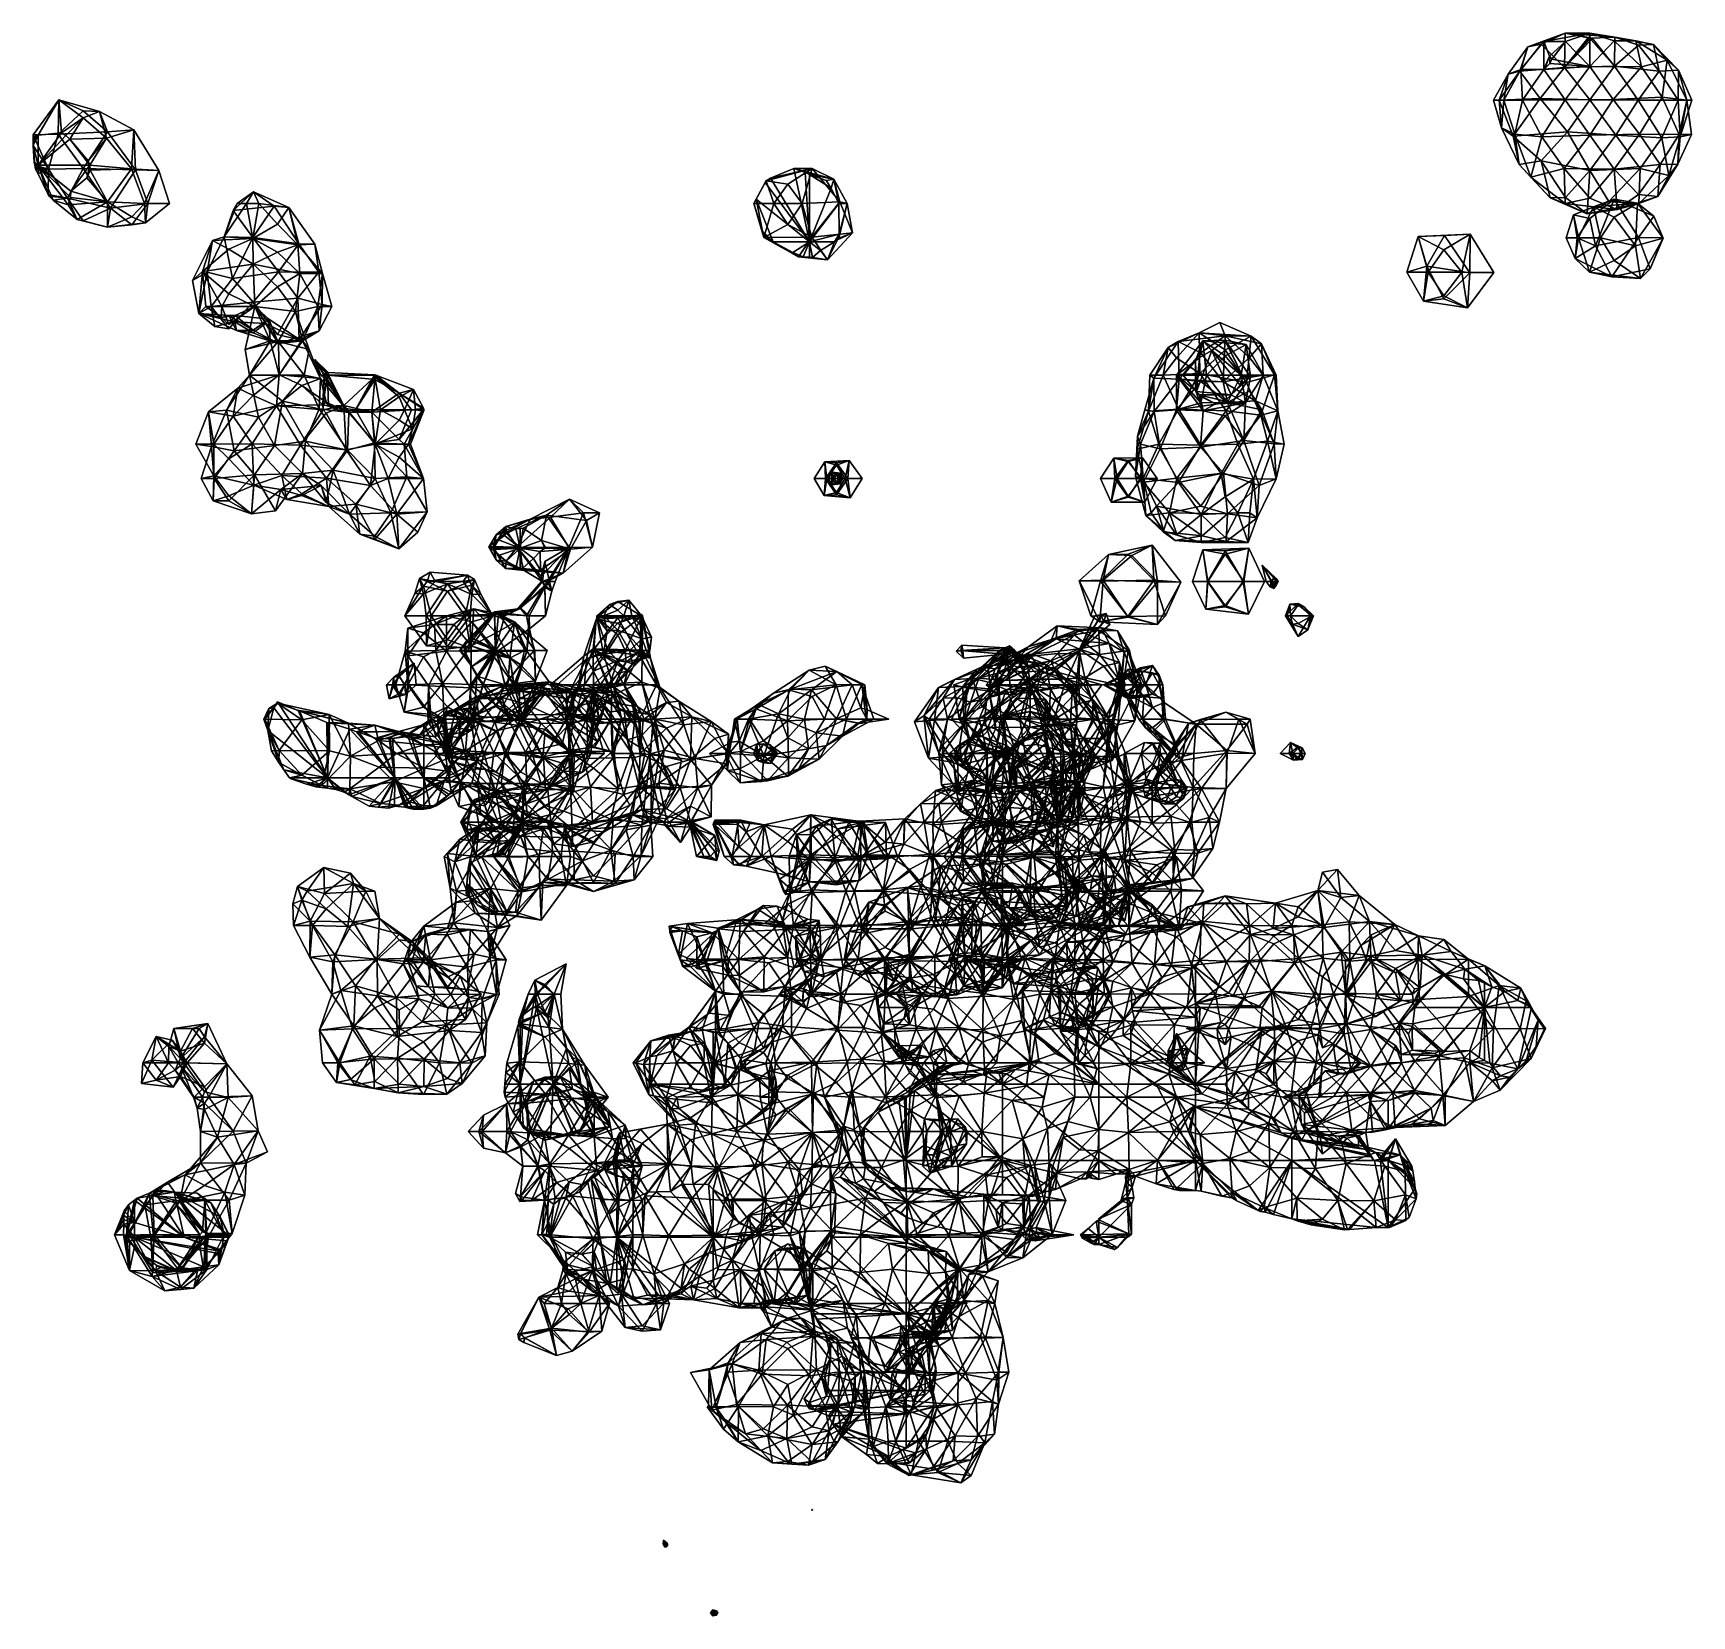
# Model space of a CAD drawing. Extents: x 290095 to 295679, y 4553756 to 4561441.
# Drawn here: x 291217 to 292077, y 4553756 to 4554576 of the extents above; entities that cross this region are included whole.
import ezdxf

# ---------------------------------------------------------------- set-up
doc = ezdxf.new("R2010")
doc.units = 0
doc.layers.add('Au_ppm_Pref_-_0_5', color=7, linetype='CONTINUOUS')

msp = doc.modelspace()

# ---------------------------------------------------------------- linework, layer by layer
at = {"layer": 'Au_ppm_Pref_-_0_5'}
for points in [[(291992.31, 4554569.23, 1876.83), (292011.72, 4554576.24, 1876.74), (291999.3, 4554570.62, 1880.59)], [(292011.72, 4554576.24, 1876.74), (291992.31, 4554569.23, 1876.83), (292000.71, 4554572.06, 1871.92)], [(292011.72, 4554576.24, 1876.74), (292011.32, 4554558.56, 1882.68), (291999.3, 4554570.62, 1880.59)], [(292000.71, 4554572.06, 1871.92), (292024.49, 4554576.29, 1870.97), (292011.72, 4554576.24, 1876.74)], [(292024.49, 4554576.29, 1870.97), (292000.71, 4554572.06, 1871.92), (292011.9, 4554571.91, 1866.7)], [(292011.72, 4554576.24, 1876.74), (292023.63, 4554573.81, 1881.26), (292011.32, 4554558.56, 1882.68)], [(292024.49, 4554576.29, 1870.97), (292037.55, 4554574.22, 1876.54), (292011.72, 4554576.24, 1876.74)], [(292023.63, 4554573.81, 1881.26), (292011.72, 4554576.24, 1876.74), (292025.68, 4554573.69, 1881.14)], [(292025.68, 4554573.69, 1881.14), (292011.72, 4554576.24, 1876.74), (292037.55, 4554574.22, 1876.54)], [(292024.49, 4554576.29, 1870.97), (292011.9, 4554571.91, 1866.7), (292024.48, 4554559.1, 1865.4)], [(292024.48, 4554559.1, 1865.4), (292037.1, 4554572.3, 1866.56), (292024.49, 4554576.29, 1870.97)], [(292048.31, 4554572.25, 1871.86), (292037.55, 4554574.22, 1876.54), (292024.49, 4554576.29, 1870.97)], [(292048.31, 4554572.25, 1871.86), (292024.49, 4554576.29, 1870.97), (292037.1, 4554572.3, 1866.56)], [(291988.31, 4554556.59, 1881.09), (291982.27, 4554555.1, 1876.83), (291992.31, 4554569.23, 1876.83)], [(291992.31, 4554569.23, 1876.83), (291982.27, 4554555.1, 1876.83), (291988.68, 4554557.55, 1871.64)], [(291988.31, 4554556.59, 1881.09), (291999.3, 4554570.62, 1880.59), (292011.32, 4554558.56, 1882.68)], [(291988.31, 4554556.59, 1881.09), (291992.31, 4554569.23, 1876.83), (291999.3, 4554570.62, 1880.59)], [(292000.71, 4554572.06, 1871.92), (291988.68, 4554557.55, 1871.64), (292000.74, 4554557.54, 1866.22)], [(291992.31, 4554569.23, 1876.83), (291988.68, 4554557.55, 1871.64), (292000.71, 4554572.06, 1871.92)], [(292000.71, 4554572.06, 1871.92), (292000.74, 4554557.54, 1866.22), (292003.63, 4554564.38, 1867.57)], [(292000.71, 4554572.06, 1871.92), (292003.63, 4554564.38, 1867.57), (292011.9, 4554571.91, 1866.7)], [(292003.63, 4554564.38, 1867.57), (292004.84, 4554562.82, 1866.4), (292011.9, 4554571.91, 1866.7)], [(292011.9, 4554571.91, 1866.7), (292004.84, 4554562.82, 1866.4), (292024.48, 4554559.1, 1865.4)], [(292011.32, 4554558.56, 1882.68), (292023.63, 4554573.81, 1881.26), (292024.18, 4554573.27, 1881.62)], [(292024.18, 4554573.27, 1881.62), (292025.2, 4554572.85, 1881.64), (292011.32, 4554558.56, 1882.68)], [(292025.2, 4554572.85, 1881.64), (292037.33, 4554559.15, 1882.38), (292011.32, 4554558.56, 1882.68)], [(292025.68, 4554573.69, 1881.14), (292025.47, 4554573.54, 1881.27), (292023.63, 4554573.81, 1881.26)], [(292023.63, 4554573.81, 1881.26), (292024.5, 4554573.22, 1881.62), (292024.18, 4554573.27, 1881.62)], [(292023.63, 4554573.81, 1881.26), (292025.47, 4554573.54, 1881.27), (292024.5, 4554573.22, 1881.62)], [(292024.18, 4554573.27, 1881.62), (292024.5, 4554573.22, 1881.62), (292025.2, 4554572.85, 1881.64)], [(292024.48, 4554559.1, 1865.4), (292051.26, 4554558.79, 1866.35), (292037.1, 4554572.3, 1866.56)], [(292025.47, 4554573.54, 1881.27), (292025.2, 4554572.85, 1881.64), (292024.5, 4554573.22, 1881.62)], [(292025.47, 4554573.54, 1881.27), (292025.68, 4554573.69, 1881.14), (292025.2, 4554572.85, 1881.64)], [(292025.68, 4554573.69, 1881.14), (292037.33, 4554559.15, 1882.38), (292025.2, 4554572.85, 1881.64)], [(292037.55, 4554574.22, 1876.54), (292037.33, 4554559.15, 1882.38), (292025.68, 4554573.69, 1881.14)], [(292048.31, 4554572.25, 1871.86), (292037.1, 4554572.3, 1866.56), (292051.26, 4554558.79, 1866.35)], [(292037.33, 4554559.15, 1882.38), (292037.55, 4554574.22, 1876.54), (292049.7, 4554570.04, 1880.39)], [(292037.33, 4554559.15, 1882.38), (292049.7, 4554570.04, 1880.39), (292060.44, 4554556.63, 1880.99)], [(292048.31, 4554572.25, 1871.86), (292057.55, 4554570.44, 1876.83), (292037.55, 4554574.22, 1876.54)], [(292037.55, 4554574.22, 1876.54), (292057.55, 4554570.44, 1876.83), (292049.7, 4554570.04, 1880.39)], [(292048.31, 4554572.25, 1871.86), (292064.63, 4554562.27, 1871.03), (292057.55, 4554570.44, 1876.83)], [(292064.63, 4554562.27, 1871.03), (292048.31, 4554572.25, 1871.86), (292051.26, 4554558.79, 1866.35)], [(292057.55, 4554570.44, 1876.83), (292060.44, 4554556.63, 1880.99), (292049.7, 4554570.04, 1880.39)], [(292057.55, 4554570.44, 1876.83), (292070.45, 4554557.19, 1876.83), (292060.44, 4554556.63, 1880.99)], [(292070.45, 4554557.19, 1876.83), (292057.55, 4554570.44, 1876.83), (292064.63, 4554562.27, 1871.03)], [(291988.68, 4554557.55, 1871.64), (291980.01, 4554541.52, 1872.27), (291989.67, 4554541.52, 1866.35)], [(291982.27, 4554555.1, 1876.83), (291980.01, 4554541.52, 1872.27), (291988.68, 4554557.55, 1871.64)], [(292011.32, 4554558.56, 1882.68), (291998.84, 4554542.48, 1883.43), (291988.31, 4554556.59, 1881.09)], [(291988.68, 4554557.55, 1871.64), (291989.67, 4554541.52, 1866.35), (292000.74, 4554557.54, 1866.22)], [(292011.8, 4554541.68, 1865.24), (292000.74, 4554557.54, 1866.22), (291989.67, 4554541.52, 1866.35)], [(292024.5, 4554541.68, 1882.48), (291998.84, 4554542.48, 1883.43), (292011.32, 4554558.56, 1882.68)], [(292003.63, 4554564.38, 1867.57), (292000.74, 4554557.54, 1866.22), (292001.38, 4554558.37, 1866.25)], [(292000.74, 4554557.54, 1866.22), (292003.83, 4554560.56, 1866.29), (292001.38, 4554558.37, 1866.25)], [(292003.83, 4554560.56, 1866.29), (292000.74, 4554557.54, 1866.22), (292024.48, 4554559.1, 1865.4)], [(292024.48, 4554559.1, 1865.4), (292000.74, 4554557.54, 1866.22), (292011.8, 4554541.68, 1865.24)], [(292003.83, 4554560.56, 1866.29), (292003.63, 4554564.38, 1867.57), (292001.38, 4554558.37, 1866.25)], [(292004.84, 4554562.82, 1866.4), (292003.63, 4554564.38, 1867.57), (292003.83, 4554560.56, 1866.29)], [(292024.48, 4554559.1, 1865.4), (292004.84, 4554562.82, 1866.4), (292003.83, 4554560.56, 1866.29)], [(292037.33, 4554559.15, 1882.38), (292024.5, 4554541.68, 1882.48), (292011.32, 4554558.56, 1882.68)], [(292011.8, 4554541.68, 1865.24), (292036.7, 4554541.96, 1864.82), (292024.48, 4554559.1, 1865.4)], [(292024.48, 4554559.1, 1865.4), (292036.7, 4554541.96, 1864.82), (292051.26, 4554558.79, 1866.35)], [(292037.33, 4554559.15, 1882.38), (292049.64, 4554541.58, 1882.78), (292024.5, 4554541.68, 1882.48)], [(292051.26, 4554558.79, 1866.35), (292036.7, 4554541.96, 1864.82), (292062.03, 4554543.05, 1866.15)], [(292060.44, 4554556.63, 1880.99), (292049.64, 4554541.58, 1882.78), (292037.33, 4554559.15, 1882.38)], [(292062.03, 4554543.05, 1866.15), (292064.63, 4554562.27, 1871.03), (292051.26, 4554558.79, 1866.35)], [(292070.45, 4554557.19, 1876.83), (292070.27, 4554541.52, 1880.59), (292060.44, 4554556.63, 1880.99)], [(292074.78, 4554541.59, 1870.9), (292064.63, 4554562.27, 1871.03), (292062.03, 4554543.05, 1866.15)], [(292074.78, 4554541.59, 1870.9), (292070.45, 4554557.19, 1876.83), (292064.63, 4554562.27, 1871.03)], [(292070.45, 4554557.19, 1876.83), (292077.42, 4554541.52, 1876.83), (292070.27, 4554541.52, 1880.59)], [(292074.78, 4554541.59, 1870.9), (292077.42, 4554541.52, 1876.83), (292070.45, 4554557.19, 1876.83)], [(291977.53, 4554541.52, 1881.15), (291974.54, 4554541.52, 1876.83), (291982.27, 4554555.1, 1876.83)], [(291982.27, 4554555.1, 1876.83), (291974.54, 4554541.52, 1876.83), (291980.01, 4554541.52, 1872.27)], [(291988.31, 4554556.59, 1881.09), (291998.84, 4554542.48, 1883.43), (291977.53, 4554541.52, 1881.15)], [(291988.31, 4554556.59, 1881.09), (291977.53, 4554541.52, 1881.15), (291982.27, 4554555.1, 1876.83)], [(292070.27, 4554541.52, 1880.59), (292049.64, 4554541.58, 1882.78), (292060.44, 4554556.63, 1880.99)], [(291217.45, 4554523.68, 1817.55), (291230.71, 4554541.77, 1817.48), (291220, 4554523.5, 1818.24)], [(291230.46, 4554523.88, 1811.33), (291230.71, 4554541.77, 1817.48), (291217.45, 4554523.68, 1817.55)], [(291220, 4554523.5, 1818.24), (291230.71, 4554541.77, 1817.48), (291232.11, 4554524.6, 1821.11)], [(291230.46, 4554523.88, 1811.33), (291243.35, 4554536.05, 1813.32), (291230.71, 4554541.77, 1817.48)], [(291230.71, 4554541.77, 1817.48), (291243.35, 4554532.46, 1820.35), (291232.11, 4554524.6, 1821.11)], [(291243.35, 4554536.05, 1813.32), (291251.82, 4554535.68, 1817.43), (291230.71, 4554541.77, 1817.48)], [(291243.35, 4554532.46, 1820.35), (291230.71, 4554541.77, 1817.48), (291251.82, 4554535.68, 1817.43)], [(291977.53, 4554541.52, 1881.15), (291978.67, 4554527.17, 1876.83), (291974.54, 4554541.52, 1876.83)], [(291974.54, 4554541.52, 1876.83), (291978.67, 4554527.17, 1876.83), (291980.01, 4554541.52, 1872.27)], [(291998.84, 4554542.48, 1883.43), (291984.85, 4554522.86, 1882.8), (291977.53, 4554541.52, 1881.15)], [(291977.53, 4554541.52, 1881.15), (291984.85, 4554522.86, 1882.8), (291978.67, 4554527.17, 1876.83)], [(291978.67, 4554527.17, 1876.83), (291985.62, 4554523.93, 1870.42), (291980.01, 4554541.52, 1872.27)], [(291980.01, 4554541.52, 1872.27), (291985.62, 4554523.93, 1870.42), (291989.67, 4554541.52, 1866.35)], [(291998.84, 4554542.48, 1883.43), (292012.91, 4554525.17, 1883.41), (291984.85, 4554522.86, 1882.8)], [(291989.67, 4554541.52, 1866.35), (291985.62, 4554523.93, 1870.42), (291999.63, 4554522.57, 1866.01)], [(292011.8, 4554541.68, 1865.24), (291989.67, 4554541.52, 1866.35), (291999.63, 4554522.57, 1866.01)], [(291998.84, 4554542.48, 1883.43), (292024.5, 4554541.68, 1882.48), (292012.91, 4554525.17, 1883.41)], [(292024.48, 4554523.52, 1865.38), (292011.8, 4554541.68, 1865.24), (291999.63, 4554522.57, 1866.01)], [(292024.48, 4554523.52, 1865.38), (292036.7, 4554541.96, 1864.82), (292011.8, 4554541.68, 1865.24)], [(292038.04, 4554523.45, 1883.03), (292012.91, 4554525.17, 1883.41), (292024.5, 4554541.68, 1882.48)], [(292036.7, 4554541.96, 1864.82), (292024.48, 4554523.52, 1865.38), (292050.26, 4554523.99, 1864.69)], [(292049.64, 4554541.58, 1882.78), (292038.04, 4554523.45, 1883.03), (292024.5, 4554541.68, 1882.48)], [(292050.26, 4554523.99, 1864.69), (292062.03, 4554543.05, 1866.15), (292036.7, 4554541.96, 1864.82)], [(292049.64, 4554541.58, 1882.78), (292061.87, 4554522.13, 1881.13), (292038.04, 4554523.45, 1883.03)], [(292061.87, 4554522.13, 1881.13), (292049.64, 4554541.58, 1882.78), (292070.27, 4554541.52, 1880.59)], [(292062.03, 4554543.05, 1866.15), (292050.26, 4554523.99, 1864.69), (292070.78, 4554523.7, 1866.89)], [(292061.87, 4554522.13, 1881.13), (292070.27, 4554541.52, 1880.59), (292071.34, 4554522.53, 1876.5)], [(292074.78, 4554541.59, 1870.9), (292062.03, 4554543.05, 1866.15), (292070.78, 4554523.7, 1866.89)], [(292077.42, 4554541.52, 1876.83), (292071.34, 4554522.53, 1876.5), (292070.27, 4554541.52, 1880.59)], [(292074.78, 4554541.59, 1870.9), (292070.78, 4554523.7, 1866.89), (292077.18, 4554523.7, 1870.89)], [(292074.78, 4554541.59, 1870.9), (292077.18, 4554523.7, 1870.89), (292071.34, 4554522.53, 1876.5)], [(292074.78, 4554541.59, 1870.9), (292071.34, 4554522.53, 1876.5), (292077.42, 4554541.52, 1876.83)], [(291256.06, 4554525.24, 1811.36), (291243.35, 4554536.05, 1813.32), (291230.46, 4554523.88, 1811.33)], [(291234.32, 4554523.28, 1821.55), (291232.11, 4554524.6, 1821.11), (291243.35, 4554532.46, 1820.35)], [(291243.35, 4554532.46, 1820.35), (291236.46, 4554521.39, 1821.94), (291234.32, 4554523.28, 1821.55)], [(291255.44, 4554521.81, 1822.55), (291236.46, 4554521.39, 1821.94), (291243.35, 4554532.46, 1820.35)], [(291243.35, 4554536.05, 1813.32), (291256.06, 4554525.24, 1811.36), (291251.82, 4554535.68, 1817.43)], [(291251.82, 4554535.68, 1817.43), (291255.44, 4554521.81, 1822.55), (291243.35, 4554532.46, 1820.35)], [(291251.82, 4554535.68, 1817.43), (291269.59, 4554526.13, 1817.44), (291255.44, 4554521.81, 1822.55)], [(291269.59, 4554526.13, 1817.44), (291251.82, 4554535.68, 1817.43), (291256.06, 4554525.24, 1811.36)], [(291225.31, 4554505.88, 1812.54), (291217.45, 4554523.68, 1817.55), (291217.44, 4554518.03, 1817.51)], [(291217.45, 4554523.68, 1817.55), (291217.95, 4554522.18, 1817.83), (291217.44, 4554518.03, 1817.51)], [(291220, 4554523.5, 1818.24), (291217.44, 4554518.03, 1817.51), (291219.57, 4554523.34, 1818.16)], [(291220, 4554507.87, 1817.35), (291217.44, 4554518.03, 1817.51), (291220, 4554523.5, 1818.24)], [(291219.57, 4554523.34, 1818.16), (291217.44, 4554518.03, 1817.51), (291217.95, 4554522.18, 1817.83)], [(291230.46, 4554523.88, 1811.33), (291217.45, 4554523.68, 1817.55), (291225.31, 4554505.88, 1812.54)], [(291217.45, 4554523.68, 1817.55), (291219.57, 4554523.34, 1818.16), (291217.95, 4554522.18, 1817.83)], [(291219.57, 4554523.34, 1818.16), (291217.45, 4554523.68, 1817.55), (291220, 4554523.5, 1818.24)], [(291232.11, 4554524.6, 1821.11), (291220, 4554507.87, 1817.35), (291220, 4554523.5, 1818.24)], [(291234.32, 4554523.28, 1821.55), (291220, 4554507.87, 1817.35), (291232.11, 4554524.6, 1821.11)], [(291234.32, 4554523.28, 1821.55), (291236.46, 4554521.39, 1821.94), (291220, 4554507.87, 1817.35)], [(291225.31, 4554505.88, 1812.54), (291243.28, 4554506.15, 1809.27), (291230.46, 4554523.88, 1811.33)], [(291243.28, 4554506.15, 1809.27), (291256.06, 4554525.24, 1811.36), (291230.46, 4554523.88, 1811.33)], [(291270.43, 4554505.54, 1810.82), (291256.06, 4554525.24, 1811.36), (291243.28, 4554506.15, 1809.27)], [(291268.4, 4554506.06, 1823.13), (291255.44, 4554521.81, 1822.55), (291269.59, 4554526.13, 1817.44)], [(291270.43, 4554505.54, 1810.82), (291269.59, 4554526.13, 1817.44), (291256.06, 4554525.24, 1811.36)], [(291269.59, 4554526.13, 1817.44), (291282.54, 4554505.17, 1817.4), (291268.4, 4554506.06, 1823.13)], [(291270.43, 4554505.54, 1810.82), (291282.54, 4554505.17, 1817.4), (291269.59, 4554526.13, 1817.44)], [(291987.91, 4554508.25, 1875.86), (291985.62, 4554523.93, 1870.42), (291978.67, 4554527.17, 1876.83)], [(291978.67, 4554527.17, 1876.83), (291984.85, 4554522.86, 1882.8), (291987.91, 4554508.25, 1875.86)], [(291984.85, 4554522.86, 1882.8), (292012.91, 4554525.17, 1883.41), (291999.36, 4554510.16, 1882.62)], [(291987.91, 4554508.25, 1875.86), (291984.85, 4554522.86, 1882.8), (291999.36, 4554510.16, 1882.62)], [(291994.03, 4554501.74, 1869.46), (291985.62, 4554523.93, 1870.42), (291987.91, 4554508.25, 1875.86)], [(291999.63, 4554522.57, 1866.01), (291985.62, 4554523.93, 1870.42), (291994.03, 4554501.74, 1869.46)], [(291999.36, 4554510.16, 1882.62), (292012.91, 4554525.17, 1883.41), (292024.47, 4554505.1, 1882.98)], [(292024.48, 4554523.52, 1865.38), (291999.63, 4554522.57, 1866.01), (292011.19, 4554506.21, 1865.71)], [(292024.48, 4554523.52, 1865.38), (292011.19, 4554506.21, 1865.71), (292037.09, 4554505.88, 1864.95)], [(292038.04, 4554523.45, 1883.03), (292024.47, 4554505.1, 1882.98), (292012.91, 4554525.17, 1883.41)], [(292038.04, 4554523.45, 1883.03), (292050.69, 4554506.15, 1882), (292024.47, 4554505.1, 1882.98)], [(292050.26, 4554523.99, 1864.69), (292024.48, 4554523.52, 1865.38), (292037.09, 4554505.88, 1864.95)], [(292037.09, 4554505.88, 1864.95), (292060.98, 4554508.16, 1866.33), (292050.26, 4554523.99, 1864.69)], [(292050.69, 4554506.15, 1882), (292038.04, 4554523.45, 1883.03), (292061.87, 4554522.13, 1881.13)], [(292070.78, 4554523.7, 1866.89), (292050.26, 4554523.99, 1864.69), (292060.98, 4554508.16, 1866.33)], [(292060.98, 4554508.16, 1866.33), (292070.23, 4554508.37, 1870.89), (292070.78, 4554523.7, 1866.89)], [(292071.34, 4554522.53, 1876.5), (292077.18, 4554523.7, 1870.89), (292070.23, 4554508.37, 1870.89)], [(292070.78, 4554523.7, 1866.89), (292070.23, 4554508.37, 1870.89), (292077.18, 4554523.7, 1870.89)], [(291220, 4554507.87, 1817.35), (291217.98, 4554509.47, 1817.12), (291217.44, 4554518.03, 1817.51)], [(291218.35, 4554507.87, 1816.88), (291225.31, 4554505.88, 1812.54), (291217.44, 4554518.03, 1817.51)], [(291217.98, 4554509.47, 1817.12), (291218.35, 4554507.87, 1816.88), (291217.44, 4554518.03, 1817.51)], [(291236.46, 4554521.39, 1821.94), (291246.89, 4554507.87, 1823.59), (291220, 4554507.87, 1817.35)], [(291236.46, 4554521.39, 1821.94), (291255.44, 4554521.81, 1822.55), (291245.9, 4554510.09, 1823.49)], [(291236.46, 4554521.39, 1821.94), (291245.9, 4554510.09, 1823.49), (291246.89, 4554507.87, 1823.59)], [(291246.89, 4554507.87, 1823.59), (291245.9, 4554510.09, 1823.49), (291255.44, 4554521.81, 1822.55)], [(291268.4, 4554506.06, 1823.13), (291246.89, 4554507.87, 1823.59), (291255.44, 4554521.81, 1822.55)], [(292011.19, 4554506.21, 1865.71), (291999.63, 4554522.57, 1866.01), (291994.03, 4554501.74, 1869.46)], [(292050.69, 4554506.15, 1882), (292061.87, 4554522.13, 1881.13), (292065.45, 4554502.58, 1876.56)], [(292061.87, 4554522.13, 1881.13), (292071.34, 4554522.53, 1876.5), (292065.45, 4554502.58, 1876.56)], [(292070.23, 4554508.37, 1870.89), (292065.45, 4554502.58, 1876.56), (292071.34, 4554522.53, 1876.5)], [(291218.35, 4554507.87, 1816.88), (291217.98, 4554509.47, 1817.12), (291220, 4554507.87, 1817.35)], [(291218.66, 4554505.88, 1816.67), (291218.35, 4554507.87, 1816.88), (291220, 4554507.87, 1817.35)], [(291225.31, 4554505.88, 1812.54), (291218.35, 4554507.87, 1816.88), (291218.66, 4554505.88, 1816.67)], [(291220, 4554503.45, 1816.68), (291218.66, 4554505.88, 1816.67), (291220, 4554507.87, 1817.35)], [(291220, 4554503.45, 1816.68), (291225.31, 4554505.88, 1812.54), (291218.66, 4554505.88, 1816.67)], [(291235.59, 4554487.31, 1820.29), (291227.87, 4554489.75, 1817.66), (291220, 4554507.87, 1817.35)], [(291220, 4554507.87, 1817.35), (291227.87, 4554489.75, 1817.66), (291225.28, 4554492.75, 1817.11)], [(291225.28, 4554492.75, 1817.11), (291220, 4554503.45, 1816.68), (291220, 4554507.87, 1817.35)], [(291236.84, 4554491.15, 1821.37), (291235.59, 4554487.31, 1820.29), (291220, 4554507.87, 1817.35)], [(291236.89, 4554494.47, 1821.89), (291236.84, 4554491.15, 1821.37), (291220, 4554507.87, 1817.35)], [(291236.89, 4554494.47, 1821.89), (291220, 4554507.87, 1817.35), (291246.89, 4554507.87, 1823.59)], [(291225.28, 4554492.75, 1817.11), (291225.31, 4554505.88, 1812.54), (291220, 4554503.45, 1816.68)], [(291235.31, 4554490.87, 1812.3), (291225.31, 4554505.88, 1812.54), (291225.28, 4554492.75, 1817.11)], [(291225.31, 4554505.88, 1812.54), (291235.31, 4554490.87, 1812.3), (291243.28, 4554506.15, 1809.27)], [(291235.31, 4554490.87, 1812.3), (291257.55, 4554485.54, 1811.15), (291243.28, 4554506.15, 1809.27)], [(291245.19, 4554501.36, 1823.5), (291236.89, 4554494.47, 1821.89), (291246.89, 4554507.87, 1823.59)], [(291270.43, 4554505.54, 1810.82), (291243.28, 4554506.15, 1809.27), (291257.55, 4554485.54, 1811.15)], [(291247.01, 4554505.36, 1823.74), (291245.19, 4554501.36, 1823.5), (291246.89, 4554507.87, 1823.59)], [(291268.4, 4554506.06, 1823.13), (291247.01, 4554505.36, 1823.74), (291246.89, 4554507.87, 1823.59)], [(291255.98, 4554488.81, 1822.24), (291247.01, 4554505.36, 1823.74), (291268.4, 4554506.06, 1823.13)], [(291255.98, 4554488.81, 1822.24), (291268.4, 4554506.06, 1823.13), (291275.15, 4554488.06, 1820.55)], [(291257.55, 4554485.54, 1811.15), (291276.97, 4554488.06, 1813.46), (291270.43, 4554505.54, 1810.82)], [(291268.4, 4554506.06, 1823.13), (291282.54, 4554505.17, 1817.4), (291275.15, 4554488.06, 1820.55)], [(291270.43, 4554505.54, 1810.82), (291276.97, 4554488.06, 1813.46), (291282.54, 4554505.17, 1817.4)], [(291621.32, 4554506.21, 1870.92), (291599.79, 4554501.14, 1873.28), (291597.41, 4554499.85, 1872.29)], [(291608.73, 4554497.97, 1867.58), (291621.32, 4554506.21, 1870.92), (291597.41, 4554499.85, 1872.29)], [(291621.32, 4554506.21, 1870.92), (291611.83, 4554506.11, 1875.64), (291599.79, 4554501.14, 1873.28)], [(291599.79, 4554501.14, 1873.28), (291611.83, 4554506.11, 1875.64), (291620, 4554468.19, 1875.27)], [(291616.18, 4554488.06, 1867.37), (291621.32, 4554506.21, 1870.92), (291608.73, 4554497.97, 1867.58)], [(291611.83, 4554506.11, 1875.64), (291621.32, 4554506.21, 1870.92), (291632.61, 4554500.7, 1875.72)], [(291611.83, 4554506.11, 1875.64), (291617.68, 4554504.1, 1876.57), (291620, 4554468.19, 1875.27)], [(291611.83, 4554506.11, 1875.64), (291632.61, 4554500.7, 1875.72), (291617.68, 4554504.1, 1876.57)], [(291635.74, 4554488.94, 1869.77), (291621.32, 4554506.21, 1870.92), (291616.18, 4554488.06, 1867.37)], [(291632.61, 4554500.7, 1875.72), (291621.32, 4554506.21, 1870.92), (291635.74, 4554488.94, 1869.77)], [(291999.36, 4554510.16, 1882.62), (292003.98, 4554491.02, 1876.14), (291987.91, 4554508.25, 1875.86)], [(291994.03, 4554501.74, 1869.46), (291987.91, 4554508.25, 1875.86), (292003.98, 4554491.02, 1876.14)], [(292011.19, 4554506.21, 1865.71), (291994.03, 4554501.74, 1869.46), (292011.74, 4554487.99, 1870.8)], [(291999.36, 4554510.16, 1882.62), (292024.47, 4554505.1, 1882.98), (292011.9, 4554491.1, 1881.76)], [(291999.36, 4554510.16, 1882.62), (292011.9, 4554491.1, 1881.76), (292003.98, 4554491.02, 1876.14)], [(292024.5, 4554490.74, 1865.84), (292037.09, 4554505.88, 1864.95), (292011.19, 4554506.21, 1865.71)], [(292024.5, 4554490.74, 1865.84), (292011.19, 4554506.21, 1865.71), (292011.74, 4554487.99, 1870.8)], [(292050.69, 4554506.15, 1882), (292034.42, 4554489.03, 1881.18), (292024.47, 4554505.1, 1882.98)], [(292037.09, 4554505.88, 1864.95), (292024.5, 4554490.74, 1865.84), (292038.71, 4554484.99, 1870.22)], [(292050.69, 4554506.15, 1882), (292049.92, 4554488.1, 1877.07), (292034.42, 4554489.03, 1881.18)], [(292060.98, 4554508.16, 1866.33), (292037.09, 4554505.88, 1864.95), (292049.7, 4554492.74, 1866.51)], [(292037.09, 4554505.88, 1864.95), (292038.71, 4554484.99, 1870.22), (292049.7, 4554492.74, 1866.51)], [(292049.7, 4554492.74, 1866.51), (292059.71, 4554491.72, 1870.89), (292060.98, 4554508.16, 1866.33)], [(292050.69, 4554506.15, 1882), (292065.45, 4554502.58, 1876.56), (292049.92, 4554488.1, 1877.07)], [(292059.71, 4554491.72, 1870.89), (292065.45, 4554502.58, 1876.56), (292070.23, 4554508.37, 1870.89)], [(292060.98, 4554508.16, 1866.33), (292059.71, 4554491.72, 1870.89), (292070.23, 4554508.37, 1870.89)], [(291245.19, 4554501.36, 1823.5), (291255.98, 4554488.81, 1822.24), (291236.89, 4554494.47, 1821.89)], [(291255.98, 4554488.81, 1822.24), (291245.19, 4554501.36, 1823.5), (291247.01, 4554505.36, 1823.74)], [(291275.15, 4554488.06, 1820.55), (291282.54, 4554505.17, 1817.4), (291288.18, 4554488.06, 1817.43)], [(291276.97, 4554488.06, 1813.46), (291288.18, 4554488.06, 1817.43), (291282.54, 4554505.17, 1817.4)], [(291597.41, 4554499.85, 1872.29), (291592.28, 4554490.19, 1871.44), (291591.04, 4554488.06, 1870.89)], [(291597.41, 4554499.85, 1872.29), (291591.04, 4554488.06, 1870.89), (291601.41, 4554488.06, 1867.44)], [(291597.41, 4554499.85, 1872.29), (291597.05, 4554498.89, 1872.69), (291592.28, 4554490.19, 1871.44)], [(291620, 4554468.19, 1875.27), (291592.28, 4554490.19, 1871.44), (291597.05, 4554498.89, 1872.69)], [(291597.05, 4554498.89, 1872.69), (291599.79, 4554501.14, 1873.28), (291620, 4554468.19, 1875.27)], [(291597.41, 4554499.85, 1872.29), (291599.79, 4554501.14, 1873.28), (291597.05, 4554498.89, 1872.69)], [(291597.41, 4554499.85, 1872.29), (291601.41, 4554488.06, 1867.44), (291608.73, 4554497.97, 1867.58)], [(291616.18, 4554488.06, 1867.37), (291608.73, 4554497.97, 1867.58), (291601.41, 4554488.06, 1867.44)], [(291617.68, 4554504.1, 1876.57), (291620, 4554503, 1876.93), (291620, 4554468.19, 1875.27)], [(291632.61, 4554500.7, 1875.72), (291620, 4554503, 1876.93), (291617.68, 4554504.1, 1876.57)], [(291628.54, 4554499.94, 1877.39), (291631.1, 4554496.03, 1877.38), (291620, 4554503, 1876.93)], [(291620, 4554468.19, 1875.27), (291620, 4554503, 1876.93), (291631.1, 4554496.03, 1877.38)], [(291632.61, 4554500.7, 1875.72), (291628.54, 4554499.94, 1877.39), (291620, 4554503, 1876.93)], [(291628.54, 4554499.94, 1877.39), (291632.61, 4554500.7, 1875.72), (291631.1, 4554496.03, 1877.38)], [(291635.16, 4554488.06, 1877.29), (291631.1, 4554496.03, 1877.38), (291632.61, 4554500.7, 1875.72)], [(291635.16, 4554488.06, 1877.29), (291632.61, 4554500.7, 1875.72), (291639.56, 4554488.06, 1875.35)], [(291632.61, 4554500.7, 1875.72), (291635.74, 4554488.94, 1869.77), (291639.56, 4554488.06, 1875.35)], [(291994.03, 4554501.74, 1869.46), (292003.98, 4554491.02, 1876.14), (292011.74, 4554487.99, 1870.8)], [(292024.47, 4554505.1, 1882.98), (292023.23, 4554482.73, 1877.48), (292011.9, 4554491.1, 1881.76)], [(292023.23, 4554482.73, 1877.48), (292024.47, 4554505.1, 1882.98), (292034.42, 4554489.03, 1881.18)], [(292049.92, 4554488.1, 1877.07), (292065.45, 4554502.58, 1876.56), (292059.71, 4554491.72, 1870.89)], [(291225.28, 4554492.75, 1817.11), (291227.87, 4554489.75, 1817.66), (291225.8, 4554491.77, 1817.16)], [(291225.8, 4554491.77, 1817.16), (291235.31, 4554490.87, 1812.3), (291225.28, 4554492.75, 1817.11)], [(291227.87, 4554489.75, 1817.66), (291235.31, 4554490.87, 1812.3), (291225.8, 4554491.77, 1817.16)], [(291227.87, 4554489.75, 1817.66), (291240.31, 4554479.81, 1818.75), (291235.31, 4554490.87, 1812.3)], [(291240.31, 4554479.81, 1818.75), (291227.87, 4554489.75, 1817.66), (291235.59, 4554487.31, 1820.29)], [(291243.35, 4554479.03, 1814.42), (291257.55, 4554485.54, 1811.15), (291235.31, 4554490.87, 1812.3)], [(291235.31, 4554490.87, 1812.3), (291240.31, 4554479.81, 1818.75), (291243.35, 4554479.03, 1814.42)], [(291255.98, 4554488.81, 1822.24), (291235.59, 4554487.31, 1820.29), (291236.84, 4554491.15, 1821.37)], [(291235.59, 4554487.31, 1820.29), (291255.98, 4554488.81, 1822.24), (291240.31, 4554479.81, 1818.75)], [(291255.98, 4554488.81, 1822.24), (291236.84, 4554491.15, 1821.37), (291236.89, 4554494.47, 1821.89)], [(291255.98, 4554488.81, 1822.24), (291256, 4554475.7, 1817.43), (291240.31, 4554479.81, 1818.75)], [(291255.98, 4554488.81, 1822.24), (291268.55, 4554481.17, 1819.73), (291256, 4554475.7, 1817.43)], [(291255.98, 4554488.81, 1822.24), (291275.15, 4554488.06, 1820.55), (291268.55, 4554481.17, 1819.73)], [(291342.38, 4554486.7, 1828.03), (291321.14, 4554484.32, 1827.03), (291331.61, 4554494.15, 1823.69)], [(291323.24, 4554488.06, 1823.37), (291331.61, 4554494.15, 1823.69), (291321.14, 4554484.32, 1827.03)], [(291331.61, 4554494.15, 1823.69), (291323.24, 4554488.06, 1823.37), (291328.04, 4554488.06, 1821.72)], [(291331.61, 4554494.15, 1823.69), (291328.04, 4554488.06, 1821.72), (291334.46, 4554488.06, 1822)], [(291342.38, 4554486.7, 1828.03), (291331.61, 4554494.15, 1823.69), (291350.08, 4554485.91, 1823.37)], [(291350.08, 4554485.91, 1823.37), (291331.61, 4554494.15, 1823.69), (291334.46, 4554488.06, 1822)], [(291592.28, 4554490.19, 1871.44), (291591.17, 4554488.05, 1871.34), (291591.04, 4554488.06, 1870.89)], [(291592.28, 4554490.19, 1871.44), (291595.62, 4554473.74, 1872.15), (291591.17, 4554488.05, 1871.34)], [(291592.28, 4554490.19, 1871.44), (291601.19, 4554468.19, 1872.94), (291595.62, 4554473.74, 1872.15)], [(291620, 4554468.19, 1875.27), (291601.19, 4554468.19, 1872.94), (291592.28, 4554490.19, 1871.44)], [(291621.17, 4554470.58, 1868.27), (291635.74, 4554488.94, 1869.77), (291616.18, 4554488.06, 1867.37)], [(291631.1, 4554496.03, 1877.38), (291635.16, 4554488.06, 1877.29), (291620, 4554468.19, 1875.27)], [(291635.74, 4554488.94, 1869.77), (291621.17, 4554470.58, 1868.27), (291642.24, 4554472.89, 1870.89)], [(291635.74, 4554488.94, 1869.77), (291642.24, 4554472.89, 1870.89), (291639.56, 4554488.06, 1875.35)], [(292003.98, 4554491.02, 1876.14), (292011.9, 4554491.1, 1881.76), (292023.23, 4554482.73, 1877.48)], [(292023.23, 4554482.73, 1877.48), (292011.74, 4554487.99, 1870.8), (292003.98, 4554491.02, 1876.14)], [(292024.5, 4554490.74, 1865.84), (292011.74, 4554487.99, 1870.8), (292038.71, 4554484.99, 1870.22)], [(292026.49, 4554486.23, 1911.55), (292016.08, 4554482.16, 1906.52), (292037.15, 4554490.31, 1905.96)], [(292024.5, 4554480.28, 1903.18), (292037.15, 4554490.31, 1905.96), (292016.08, 4554482.16, 1906.52)], [(292034.42, 4554489.03, 1881.18), (292049.92, 4554488.1, 1877.07), (292023.23, 4554482.73, 1877.48)], [(292027.48, 4554466.06, 1903.72), (292037.15, 4554490.31, 1905.96), (292024.5, 4554480.28, 1903.18)], [(292037.15, 4554490.31, 1905.96), (292049.28, 4554488.27, 1912.62), (292026.49, 4554486.23, 1911.55)], [(292049.76, 4554470.37, 1904.12), (292037.15, 4554490.31, 1905.96), (292027.48, 4554466.06, 1903.72)], [(292049.28, 4554488.27, 1912.62), (292037.15, 4554490.31, 1905.96), (292057.64, 4554481.48, 1906.52)], [(292057.64, 4554481.48, 1906.52), (292037.15, 4554490.31, 1905.96), (292049.76, 4554470.37, 1904.12)], [(292049.7, 4554492.74, 1866.51), (292038.71, 4554484.99, 1870.22), (292059.71, 4554491.72, 1870.89)], [(292049.92, 4554488.1, 1877.07), (292059.71, 4554491.72, 1870.89), (292038.71, 4554484.99, 1870.22)], [(291243.35, 4554479.03, 1814.42), (291240.31, 4554479.81, 1818.75), (291256, 4554475.7, 1817.43)], [(291256, 4554475.7, 1817.43), (291257.55, 4554485.54, 1811.15), (291243.35, 4554479.03, 1814.42)], [(291268.55, 4554477.02, 1813.75), (291257.55, 4554485.54, 1811.15), (291256, 4554475.7, 1817.43)], [(291275.62, 4554478.07, 1817.43), (291256, 4554475.7, 1817.43), (291268.55, 4554481.17, 1819.73)], [(291276.97, 4554488.06, 1813.46), (291257.55, 4554485.54, 1811.15), (291268.55, 4554477.02, 1813.75)], [(291276.97, 4554488.06, 1813.46), (291268.55, 4554477.02, 1813.75), (291275.62, 4554478.07, 1817.43)], [(291275.62, 4554478.07, 1817.43), (291268.55, 4554481.17, 1819.73), (291275.15, 4554488.06, 1820.55)], [(291288.18, 4554488.06, 1817.43), (291275.62, 4554478.07, 1817.43), (291275.15, 4554488.06, 1820.55)], [(291276.97, 4554488.06, 1813.46), (291275.62, 4554478.07, 1817.43), (291288.18, 4554488.06, 1817.43)], [(291316.53, 4554470.8, 1823.82), (291323.24, 4554488.06, 1823.37), (291321.14, 4554484.32, 1827.03)], [(291328.04, 4554488.06, 1821.72), (291323.24, 4554488.06, 1823.37), (291316.53, 4554470.8, 1823.82)], [(291331.31, 4554469.96, 1817.81), (291328.04, 4554488.06, 1821.72), (291316.53, 4554470.8, 1823.82)], [(291331.36, 4554470.46, 1828.99), (291316.53, 4554470.8, 1823.82), (291321.14, 4554484.32, 1827.03)], [(291342.38, 4554486.7, 1828.03), (291331.36, 4554470.46, 1828.99), (291321.14, 4554484.32, 1827.03)], [(291334.46, 4554488.06, 1822), (291328.04, 4554488.06, 1821.72), (291331.31, 4554469.96, 1817.81)], [(291344.14, 4554477.28, 1821.03), (291334.46, 4554488.06, 1822), (291331.31, 4554469.96, 1817.81)], [(291342.38, 4554486.7, 1828.03), (291355.18, 4554467.13, 1827.53), (291331.36, 4554470.46, 1828.99)], [(291350.08, 4554485.91, 1823.37), (291334.46, 4554488.06, 1822), (291344.14, 4554477.28, 1821.03)], [(291342.38, 4554486.7, 1828.03), (291350.08, 4554485.91, 1823.37), (291355.18, 4554467.13, 1827.53)], [(291350.08, 4554485.91, 1823.37), (291344.14, 4554477.28, 1821.03), (291354.58, 4554466.52, 1818.86)], [(291350.08, 4554485.91, 1823.37), (291363.5, 4554466.86, 1823.37), (291355.18, 4554467.13, 1827.53)], [(291363.5, 4554466.86, 1823.37), (291350.08, 4554485.91, 1823.37), (291354.58, 4554466.52, 1818.86)], [(291591.17, 4554488.05, 1871.34), (291595.62, 4554473.74, 1872.15), (291591.04, 4554488.06, 1870.89)], [(291596.26, 4554470.38, 1870.94), (291591.04, 4554488.06, 1870.89), (291595.62, 4554473.74, 1872.15)], [(291591.04, 4554488.06, 1870.89), (291596.26, 4554470.38, 1870.94), (291601.41, 4554488.06, 1867.44)], [(291596.26, 4554470.38, 1870.94), (291608.73, 4554477.2, 1867.27), (291601.41, 4554488.06, 1867.44)], [(291616.18, 4554488.06, 1867.37), (291601.41, 4554488.06, 1867.44), (291608.73, 4554477.2, 1867.27)], [(291616.18, 4554488.06, 1867.37), (291608.73, 4554477.2, 1867.27), (291621.17, 4554470.58, 1868.27)], [(291620, 4554468.19, 1875.27), (291635.16, 4554488.06, 1877.29), (291635.36, 4554472.13, 1876.55)], [(291635.14, 4554470.02, 1876.43), (291635.36, 4554472.13, 1876.55), (291639.56, 4554488.06, 1875.35)], [(291635.14, 4554470.02, 1876.43), (291639.56, 4554488.06, 1875.35), (291642.24, 4554472.89, 1870.89)], [(291635.16, 4554488.06, 1877.29), (291639.56, 4554488.06, 1875.35), (291635.36, 4554472.13, 1876.55)], [(292038.71, 4554484.99, 1870.22), (292011.74, 4554487.99, 1870.8), (292023.23, 4554482.73, 1877.48)], [(292018.62, 4554470.24, 1911.44), (292012.19, 4554470.24, 1906.52), (292016.08, 4554482.16, 1906.52)], [(292016.08, 4554482.16, 1906.52), (292012.19, 4554470.24, 1906.52), (292018, 4554470.24, 1903.46)], [(292026.49, 4554486.23, 1911.55), (292018.62, 4554470.24, 1911.44), (292016.08, 4554482.16, 1906.52)], [(292016.08, 4554482.16, 1906.52), (292018, 4554470.24, 1903.46), (292024.5, 4554480.28, 1903.18)], [(292027.48, 4554466.06, 1903.72), (292024.5, 4554480.28, 1903.18), (292018, 4554470.24, 1903.46)], [(292018.62, 4554470.24, 1911.44), (292026.49, 4554486.23, 1911.55), (292030.03, 4554470.24, 1915.8)], [(292049.92, 4554488.1, 1877.07), (292038.71, 4554484.99, 1870.22), (292023.23, 4554482.73, 1877.48)], [(292026.49, 4554486.23, 1911.55), (292049.28, 4554488.27, 1912.62), (292037.1, 4554481.02, 1916.06)], [(292026.49, 4554486.23, 1911.55), (292037.1, 4554481.02, 1916.06), (292030.03, 4554470.24, 1915.8)], [(292048.25, 4554466.03, 1916.31), (292030.03, 4554470.24, 1915.8), (292037.1, 4554481.02, 1916.06)], [(292048.25, 4554466.03, 1916.31), (292037.1, 4554481.02, 1916.06), (292049.28, 4554488.27, 1912.62)], [(292049.28, 4554488.27, 1912.62), (292062.56, 4554470.11, 1912.48), (292048.25, 4554466.03, 1916.31)], [(292049.28, 4554488.27, 1912.62), (292057.64, 4554481.48, 1906.52), (292062.56, 4554470.11, 1912.48)], [(292057.64, 4554481.48, 1906.52), (292049.76, 4554470.37, 1904.12), (292062.45, 4554470.24, 1906.52)], [(292062.45, 4554470.24, 1906.52), (292062.56, 4554470.11, 1912.48), (292057.64, 4554481.48, 1906.52)], [(291268.55, 4554477.02, 1813.75), (291256, 4554475.7, 1817.43), (291275.62, 4554478.07, 1817.43)], [(291344.14, 4554477.28, 1821.03), (291331.31, 4554469.96, 1817.81), (291354.58, 4554466.52, 1818.86)], [(291595.62, 4554473.74, 1872.15), (291601.19, 4554468.19, 1872.94), (291598.76, 4554469.45, 1872.62)], [(291598.76, 4554469.45, 1872.62), (291596.26, 4554470.38, 1870.94), (291595.62, 4554473.74, 1872.15)], [(291596.26, 4554470.38, 1870.94), (291621.17, 4554470.58, 1868.27), (291608.73, 4554477.2, 1867.27)], [(291620, 4554468.19, 1875.27), (291635.36, 4554472.13, 1876.55), (291632.83, 4554468.19, 1876.18)], [(291629.35, 4554458.9, 1870.89), (291642.24, 4554472.89, 1870.89), (291621.17, 4554470.58, 1868.27)], [(291629.35, 4554458.9, 1870.89), (291634.42, 4554469.17, 1876.34), (291642.24, 4554472.89, 1870.89)], [(291635.36, 4554472.13, 1876.55), (291634.42, 4554469.17, 1876.34), (291632.83, 4554468.19, 1876.18)], [(291635.14, 4554470.02, 1876.43), (291642.24, 4554472.89, 1870.89), (291634.42, 4554469.17, 1876.34)], [(291635.14, 4554470.02, 1876.43), (291634.42, 4554469.17, 1876.34), (291635.36, 4554472.13, 1876.55)], [(291962.54, 4554472.18, 1888.53), (291949.23, 4554471.43, 1894.67), (291935.55, 4554470.96, 1888.55)], [(291962.54, 4554472.18, 1888.53), (291935.55, 4554470.96, 1888.55), (291948.91, 4554463.94, 1884.87)], [(291935.55, 4554470.96, 1888.55), (291949.23, 4554471.43, 1894.67), (291940.1, 4554455.48, 1894.17)], [(291949.23, 4554471.43, 1894.67), (291962.26, 4554452.12, 1894.87), (291940.1, 4554455.48, 1894.17)], [(291958.21, 4554452.43, 1884.32), (291962.54, 4554472.18, 1888.53), (291948.91, 4554463.94, 1884.87)], [(291962.54, 4554472.18, 1888.53), (291962.26, 4554452.12, 1894.87), (291949.23, 4554471.43, 1894.67)], [(291962.54, 4554472.18, 1888.53), (291958.21, 4554452.43, 1884.32), (291974.71, 4554452.25, 1888.63)], [(291962.54, 4554472.18, 1888.53), (291974.71, 4554452.25, 1888.63), (291962.26, 4554452.12, 1894.87)], [(291310.38, 4554468.89, 1818.88), (291307.65, 4554452.5, 1823.14), (291300.05, 4554448.16, 1817.43)], [(291310.38, 4554468.89, 1818.88), (291300.05, 4554448.16, 1817.43), (291305.31, 4554452.85, 1811.54)], [(291310.38, 4554468.89, 1818.88), (291305.31, 4554452.85, 1811.54), (291318.95, 4554464.39, 1813.45)], [(291318.95, 4554464.39, 1813.45), (291305.31, 4554452.85, 1811.54), (291331.57, 4554456.55, 1810.05)], [(291307.65, 4554452.5, 1823.14), (291316.53, 4554470.8, 1823.82), (291320.85, 4554449.12, 1827.31)], [(291316.53, 4554470.8, 1823.82), (291307.65, 4554452.5, 1823.14), (291310.38, 4554468.89, 1818.88)], [(291316.53, 4554470.8, 1823.82), (291310.38, 4554468.89, 1818.88), (291331.31, 4554469.96, 1817.81)], [(291331.31, 4554469.96, 1817.81), (291310.38, 4554468.89, 1818.88), (291318.95, 4554464.39, 1813.45)], [(291320.85, 4554449.12, 1827.31), (291316.53, 4554470.8, 1823.82), (291331.36, 4554470.46, 1828.99)], [(291331.31, 4554469.96, 1817.81), (291318.95, 4554464.39, 1813.45), (291331.57, 4554456.55, 1810.05)], [(291331.36, 4554470.46, 1828.99), (291344.65, 4554452.57, 1828.03), (291320.85, 4554449.12, 1827.31)], [(291331.31, 4554469.96, 1817.81), (291331.57, 4554456.55, 1810.05), (291344.14, 4554462.72, 1814)], [(291331.31, 4554469.96, 1817.81), (291344.14, 4554462.72, 1814), (291354.58, 4554466.52, 1818.86)], [(291344.65, 4554452.57, 1828.03), (291331.36, 4554470.46, 1828.99), (291355.18, 4554467.13, 1827.53)], [(291355.75, 4554451.77, 1811.68), (291344.14, 4554462.72, 1814), (291331.57, 4554456.55, 1810.05)], [(291354.58, 4554466.52, 1818.86), (291344.14, 4554462.72, 1814), (291355.75, 4554451.77, 1811.68)], [(291355.18, 4554467.13, 1827.53), (291365.62, 4554452.43, 1824.74), (291344.65, 4554452.57, 1828.03)], [(291354.58, 4554466.52, 1818.86), (291367.46, 4554451.71, 1817.79), (291363.5, 4554466.86, 1823.37)], [(291367.46, 4554451.71, 1817.79), (291354.58, 4554466.52, 1818.86), (291355.75, 4554451.77, 1811.68)], [(291355.18, 4554467.13, 1827.53), (291363.5, 4554466.86, 1823.37), (291365.62, 4554452.43, 1824.74)], [(291365.62, 4554452.43, 1824.74), (291363.5, 4554466.86, 1823.37), (291367.46, 4554451.71, 1817.79)], [(291596.26, 4554470.38, 1870.94), (291614.31, 4554460.32, 1870.89), (291621.17, 4554470.58, 1868.27)], [(291598.76, 4554469.45, 1872.62), (291614.31, 4554460.32, 1870.89), (291596.26, 4554470.38, 1870.94)], [(291601.19, 4554468.19, 1872.94), (291614.31, 4554460.32, 1870.89), (291598.76, 4554469.45, 1872.62)], [(291611.29, 4554462.68, 1873.35), (291601.19, 4554468.19, 1872.94), (291620, 4554468.19, 1875.27)], [(291611.29, 4554462.68, 1873.35), (291614.31, 4554460.32, 1870.89), (291601.19, 4554468.19, 1872.94)], [(291616.64, 4554460.41, 1873.66), (291611.29, 4554462.68, 1873.35), (291620, 4554468.19, 1875.27)], [(291614.31, 4554460.32, 1870.89), (291611.29, 4554462.68, 1873.35), (291616.64, 4554460.41, 1873.66)], [(291614.31, 4554460.32, 1870.89), (291629.35, 4554458.9, 1870.89), (291621.17, 4554470.58, 1868.27)], [(291620, 4554460.14, 1874.04), (291616.64, 4554460.41, 1873.66), (291620, 4554468.19, 1875.27)], [(291621.47, 4554460.02, 1874.23), (291620, 4554460.14, 1874.04), (291620, 4554468.19, 1875.27)], [(291625.68, 4554463.68, 1875.39), (291621.47, 4554460.02, 1874.23), (291620, 4554468.19, 1875.27)], [(291632.83, 4554468.19, 1876.18), (291625.68, 4554463.68, 1875.39), (291620, 4554468.19, 1875.27)], [(291629.35, 4554458.9, 1870.89), (291621.47, 4554460.02, 1874.23), (291625.68, 4554463.68, 1875.39)], [(291625.68, 4554463.68, 1875.39), (291632.83, 4554468.19, 1876.18), (291629.35, 4554458.9, 1870.89)], [(291629.35, 4554458.9, 1870.89), (291632.83, 4554468.19, 1876.18), (291634.42, 4554469.17, 1876.34)], [(291940.1, 4554455.48, 1894.17), (291929.64, 4554452.43, 1888.71), (291935.55, 4554470.96, 1888.55)], [(291940.79, 4554452.43, 1884.88), (291935.55, 4554470.96, 1888.55), (291929.64, 4554452.43, 1888.71)], [(291948.91, 4554463.94, 1884.87), (291935.55, 4554470.96, 1888.55), (291940.79, 4554452.43, 1884.88)], [(291948.91, 4554463.94, 1884.87), (291940.79, 4554452.43, 1884.88), (291958.21, 4554452.43, 1884.32)], [(292018.62, 4554470.24, 1911.44), (292016.89, 4554459.48, 1906.52), (292012.19, 4554470.24, 1906.52)], [(292012.19, 4554470.24, 1906.52), (292016.89, 4554459.48, 1906.52), (292018, 4554470.24, 1903.46)], [(292018.62, 4554470.24, 1911.44), (292024.45, 4554452.4, 1912.49), (292016.89, 4554459.48, 1906.52)], [(292016.89, 4554459.48, 1906.52), (292027.48, 4554466.06, 1903.72), (292018, 4554470.24, 1903.46)], [(292027.48, 4554466.06, 1903.72), (292016.89, 4554459.48, 1906.52), (292036, 4554449.96, 1906.02)], [(292018.62, 4554470.24, 1911.44), (292030.03, 4554470.24, 1915.8), (292024.45, 4554452.4, 1912.49)], [(292030.03, 4554470.24, 1915.8), (292037.1, 4554458.51, 1916.37), (292024.45, 4554452.4, 1912.49)], [(292036, 4554449.96, 1906.02), (292049.76, 4554470.37, 1904.12), (292027.48, 4554466.06, 1903.72)], [(292048.25, 4554466.03, 1916.31), (292037.1, 4554458.51, 1916.37), (292030.03, 4554470.24, 1915.8)], [(292049.76, 4554470.37, 1904.12), (292036, 4554449.96, 1906.02), (292055.81, 4554454.15, 1907.47)], [(292048.25, 4554466.03, 1916.31), (292050.76, 4554449.21, 1913.05), (292037.1, 4554458.51, 1916.37)], [(292048.25, 4554466.03, 1916.31), (292062.56, 4554470.11, 1912.48), (292050.76, 4554449.21, 1913.05)], [(292055.81, 4554454.15, 1907.47), (292062.45, 4554470.24, 1906.52), (292049.76, 4554470.37, 1904.12)], [(292055.81, 4554454.15, 1907.47), (292050.76, 4554449.21, 1913.05), (292062.56, 4554470.11, 1912.48)], [(292055.81, 4554454.15, 1907.47), (292062.56, 4554470.11, 1912.48), (292062.45, 4554470.24, 1906.52)], [(291318.95, 4554441.14, 1809.32), (291331.57, 4554456.55, 1810.05), (291305.31, 4554452.85, 1811.54)], [(291331.57, 4554456.55, 1810.05), (291318.95, 4554441.14, 1809.32), (291332.42, 4554434.66, 1807.33)], [(291332.42, 4554434.66, 1807.33), (291344.14, 4554444.87, 1808.07), (291331.57, 4554456.55, 1810.05)], [(291331.57, 4554456.55, 1810.05), (291344.14, 4554444.87, 1808.07), (291355.75, 4554451.77, 1811.68)], [(291614.31, 4554460.32, 1870.89), (291616.64, 4554460.41, 1873.66), (291629.35, 4554458.9, 1870.89)], [(291616.64, 4554460.41, 1873.66), (291620, 4554460.14, 1874.04), (291629.35, 4554458.9, 1870.89)], [(291620, 4554460.14, 1874.04), (291621.47, 4554460.02, 1874.23), (291629.35, 4554458.9, 1870.89)], [(291940.1, 4554455.48, 1894.17), (291938.27, 4554437.38, 1888.71), (291929.64, 4554452.43, 1888.71)], [(291940.1, 4554455.48, 1894.17), (291948.91, 4554438.62, 1893.31), (291938.27, 4554437.38, 1888.71)], [(291940.1, 4554455.48, 1894.17), (291962.26, 4554452.12, 1894.87), (291948.91, 4554438.62, 1893.31)], [(292024.45, 4554452.4, 1912.49), (292036, 4554449.96, 1906.02), (292016.89, 4554459.48, 1906.52)], [(292037.1, 4554458.51, 1916.37), (292050.76, 4554449.21, 1913.05), (292024.45, 4554452.4, 1912.49)], [(292036, 4554449.96, 1906.02), (292050.76, 4554449.21, 1913.05), (292055.81, 4554454.15, 1907.47)], [(291300.05, 4554448.16, 1817.43), (291303.37, 4554430.97, 1817.42), (291305.31, 4554452.85, 1811.54)], [(291300.05, 4554448.16, 1817.43), (291307.65, 4554452.5, 1823.14), (291303.37, 4554430.97, 1817.42)], [(291303.37, 4554430.97, 1817.42), (291307.02, 4554434.61, 1811.49), (291305.31, 4554452.85, 1811.54)], [(291309.76, 4554434.61, 1824.76), (291303.37, 4554430.97, 1817.42), (291307.65, 4554452.5, 1823.14)], [(291315.2, 4554434.61, 1809.73), (291318.95, 4554441.14, 1809.32), (291305.31, 4554452.85, 1811.54)], [(291307.02, 4554434.61, 1811.49), (291315.2, 4554434.61, 1809.73), (291305.31, 4554452.85, 1811.54)], [(291320.85, 4554449.12, 1827.31), (291309.76, 4554434.61, 1824.76), (291307.65, 4554452.5, 1823.14)], [(291320.85, 4554449.12, 1827.31), (291331.5, 4554436.8, 1826.85), (291309.76, 4554434.61, 1824.76)], [(291331.5, 4554436.8, 1826.85), (291320.85, 4554449.12, 1827.31), (291344.65, 4554452.57, 1828.03)], [(291344.65, 4554452.57, 1828.03), (291354.72, 4554438.92, 1826.92), (291331.5, 4554436.8, 1826.85)], [(291353.41, 4554432.01, 1806.26), (291355.75, 4554451.77, 1811.68), (291344.14, 4554444.87, 1808.07)], [(291354.72, 4554438.92, 1826.92), (291344.65, 4554452.57, 1828.03), (291365.62, 4554452.43, 1824.74)], [(291353.41, 4554432.01, 1806.26), (291365.04, 4554434.61, 1812.19), (291355.75, 4554451.77, 1811.68)], [(291367.34, 4554435.63, 1823.14), (291354.72, 4554438.92, 1826.92), (291365.62, 4554452.43, 1824.74)], [(291365.04, 4554434.61, 1812.19), (291367.46, 4554451.71, 1817.79), (291355.75, 4554451.77, 1811.68)], [(291365.04, 4554434.61, 1812.19), (291372.31, 4554434.61, 1817.43), (291367.46, 4554451.71, 1817.79)], [(291367.34, 4554435.63, 1823.14), (291365.62, 4554452.43, 1824.74), (291367.46, 4554451.71, 1817.79)], [(291367.46, 4554451.71, 1817.79), (291372.31, 4554434.61, 1817.43), (291367.34, 4554435.63, 1823.14)], [(291929.64, 4554452.43, 1888.71), (291938.27, 4554437.38, 1888.71), (291940.79, 4554452.43, 1884.88)], [(291948.91, 4554440.09, 1884.59), (291940.79, 4554452.43, 1884.88), (291938.27, 4554437.38, 1888.71)], [(291948.91, 4554440.09, 1884.59), (291958.21, 4554452.43, 1884.32), (291940.79, 4554452.43, 1884.88)], [(291948.91, 4554440.09, 1884.59), (291961.16, 4554433.98, 1888.53), (291958.21, 4554452.43, 1884.32)], [(291962.26, 4554452.12, 1894.87), (291961.16, 4554433.98, 1888.53), (291948.91, 4554438.62, 1893.31)], [(291958.21, 4554452.43, 1884.32), (291961.16, 4554433.98, 1888.53), (291974.71, 4554452.25, 1888.63)], [(291962.26, 4554452.12, 1894.87), (291974.71, 4554452.25, 1888.63), (291961.16, 4554433.98, 1888.53)], [(292050.76, 4554449.21, 1913.05), (292036, 4554449.96, 1906.02), (292024.45, 4554452.4, 1912.49)], [(291318.95, 4554423.05, 1827.23), (291309.76, 4554434.61, 1824.76), (291331.5, 4554436.8, 1826.85)], [(291318.95, 4554441.14, 1809.32), (291315.2, 4554434.61, 1809.73), (291332.42, 4554434.66, 1807.33)], [(291322, 4554426.77, 1822.2), (291318.95, 4554423.05, 1827.23), (291331.5, 4554436.8, 1826.85)], [(291337.9, 4554425.79, 1823.37), (291322, 4554426.77, 1822.2), (291331.5, 4554436.8, 1826.85)], [(291344.14, 4554420.06, 1828.22), (291331.5, 4554436.8, 1826.85), (291354.72, 4554438.92, 1826.92)], [(291337.9, 4554425.79, 1823.37), (291331.5, 4554436.8, 1826.85), (291344.14, 4554420.06, 1828.22)], [(291353.41, 4554432.01, 1806.26), (291344.14, 4554444.87, 1808.07), (291332.42, 4554434.66, 1807.33)], [(291355.33, 4554417.32, 1822.69), (291344.14, 4554420.06, 1828.22), (291354.72, 4554438.92, 1826.92)], [(291355.33, 4554417.32, 1822.69), (291354.72, 4554438.92, 1826.92), (291367.34, 4554435.63, 1823.14)], [(291948.91, 4554440.09, 1884.59), (291938.27, 4554437.38, 1888.71), (291961.16, 4554433.98, 1888.53)], [(291938.27, 4554437.38, 1888.71), (291948.91, 4554438.62, 1893.31), (291961.16, 4554433.98, 1888.53)], [(291311.6, 4554424.22, 1823.37), (291303.37, 4554430.97, 1817.42), (291309.76, 4554434.61, 1824.76)], [(291307.02, 4554434.61, 1811.49), (291303.37, 4554430.97, 1817.42), (291314.89, 4554428.88, 1811.49)], [(291322, 4554426.77, 1822.2), (291303.37, 4554430.97, 1817.42), (291311.6, 4554424.22, 1823.37)], [(291303.37, 4554430.97, 1817.42), (291322, 4554426.77, 1822.2), (291322.78, 4554422.22, 1817.43)], [(291318.95, 4554429.97, 1813.04), (291314.89, 4554428.88, 1811.49), (291303.37, 4554430.97, 1817.42)], [(291322.78, 4554422.22, 1817.43), (291318.95, 4554429.97, 1813.04), (291303.37, 4554430.97, 1817.42)], [(291307.02, 4554434.61, 1811.49), (291314.89, 4554428.88, 1811.49), (291315.2, 4554434.61, 1809.73)], [(291311.6, 4554424.22, 1823.37), (291309.76, 4554434.61, 1824.76), (291318.95, 4554423.05, 1827.23)], [(291314.89, 4554428.88, 1811.49), (291318.95, 4554425.38, 1808.42), (291315.2, 4554434.61, 1809.73)], [(291322.17, 4554430.05, 1811.49), (291314.89, 4554428.88, 1811.49), (291318.95, 4554429.97, 1813.04)], [(291322.17, 4554430.05, 1811.49), (291318.95, 4554425.38, 1808.42), (291314.89, 4554428.88, 1811.49)], [(291332.42, 4554434.66, 1807.33), (291315.2, 4554434.61, 1809.73), (291318.95, 4554425.38, 1808.42)], [(291322.17, 4554430.05, 1811.49), (291332.42, 4554434.66, 1807.33), (291318.95, 4554425.38, 1808.42)], [(291331.54, 4554422.31, 1813.33), (291322.17, 4554430.05, 1811.49), (291318.95, 4554429.97, 1813.04)], [(291331.54, 4554422.31, 1813.33), (291318.95, 4554429.97, 1813.04), (291322.78, 4554422.22, 1817.43)], [(291322.17, 4554430.05, 1811.49), (291339.57, 4554428.14, 1811.49), (291332.42, 4554434.66, 1807.33)], [(291322.17, 4554430.05, 1811.49), (291331.54, 4554422.31, 1813.33), (291339.57, 4554428.14, 1811.49)], [(291327.43, 4554412.37, 1805.55), (291332.42, 4554434.66, 1807.33), (291340.34, 4554416.79, 1807.35)], [(291332.42, 4554434.66, 1807.33), (291327.43, 4554412.37, 1805.55), (291344.49, 4554416.45, 1803.1)], [(291344.72, 4554415.44, 1817.67), (291339.57, 4554428.14, 1811.49), (291331.54, 4554422.31, 1813.33)], [(291353.41, 4554432.01, 1806.26), (291332.42, 4554434.66, 1807.33), (291344.49, 4554416.45, 1803.1)], [(291339.57, 4554428.14, 1811.49), (291340.34, 4554416.79, 1807.35), (291332.42, 4554434.66, 1807.33)], [(291356.56, 4554416.79, 1811.49), (291339.57, 4554428.14, 1811.49), (291344.72, 4554415.44, 1817.67)], [(291356.56, 4554416.79, 1811.49), (291340.34, 4554416.79, 1807.35), (291339.57, 4554428.14, 1811.49)], [(291360.59, 4554412.42, 1805.55), (291353.41, 4554432.01, 1806.26), (291344.49, 4554416.45, 1803.1)], [(291353.41, 4554432.01, 1806.26), (291357.05, 4554416.8, 1811.49), (291365.04, 4554434.61, 1812.19)], [(291360.59, 4554412.42, 1805.55), (291357.05, 4554416.8, 1811.49), (291353.41, 4554432.01, 1806.26)], [(291355.33, 4554417.32, 1822.69), (291367.34, 4554435.63, 1823.14), (291365.7, 4554421.95, 1817.43)], [(291365.7, 4554421.95, 1817.43), (291365.04, 4554434.61, 1812.19), (291357.05, 4554416.8, 1811.49)], [(291365.7, 4554421.95, 1817.43), (291372.31, 4554434.61, 1817.43), (291365.04, 4554434.61, 1812.19)], [(291365.7, 4554421.95, 1817.43), (291367.34, 4554435.63, 1823.14), (291372.31, 4554434.61, 1817.43)], [(291322, 4554426.77, 1822.2), (291311.6, 4554424.22, 1823.37), (291318.95, 4554423.05, 1827.23)], [(291322.78, 4554422.22, 1817.43), (291322, 4554426.77, 1822.2), (291331.54, 4554420.95, 1821.98)], [(291337.9, 4554425.79, 1823.37), (291331.54, 4554420.95, 1821.98), (291322, 4554426.77, 1822.2)], [(291322.78, 4554422.22, 1817.43), (291344.72, 4554415.44, 1817.67), (291331.54, 4554422.31, 1813.33)], [(291331.54, 4554420.95, 1821.98), (291344.72, 4554415.44, 1817.67), (291322.78, 4554422.22, 1817.43)], [(291344.72, 4554415.44, 1817.67), (291331.54, 4554420.95, 1821.98), (291337.9, 4554425.79, 1823.37)], [(291355.33, 4554417.32, 1822.69), (291337.9, 4554425.79, 1823.37), (291344.14, 4554420.06, 1828.22)], [(291355.33, 4554417.32, 1822.69), (291344.72, 4554415.44, 1817.67), (291337.9, 4554425.79, 1823.37)], [(291355.33, 4554417.32, 1822.69), (291365.7, 4554421.95, 1817.43), (291344.72, 4554415.44, 1817.67)], [(291365.7, 4554421.95, 1817.43), (291357.05, 4554416.8, 1811.49), (291344.72, 4554415.44, 1817.67)], [(291811.11, 4554416.42, 1870.69), (291805.95, 4554413.34, 1864.95), (291821.99, 4554421.06, 1863.96)], [(291810.31, 4554408.11, 1861.9), (291821.99, 4554421.06, 1863.96), (291805.95, 4554413.34, 1864.95)], [(291822.33, 4554399.95, 1860.96), (291821.99, 4554421.06, 1863.96), (291810.31, 4554408.11, 1861.9)], [(291821.99, 4554421.06, 1863.96), (291835.49, 4554419.42, 1872.3), (291811.11, 4554416.42, 1870.69)], [(291832.62, 4554426.39, 1866.32), (291835.49, 4554419.42, 1872.3), (291821.99, 4554421.06, 1863.96)], [(291832.62, 4554426.39, 1866.32), (291821.99, 4554421.06, 1863.96), (291848.87, 4554419.2, 1864.2)], [(291835.51, 4554412.24, 1860.52), (291821.99, 4554421.06, 1863.96), (291822.33, 4554399.95, 1860.96)], [(291821.99, 4554421.06, 1863.96), (291835.51, 4554412.24, 1860.52), (291848.87, 4554419.2, 1864.2)], [(291835.49, 4554419.42, 1872.3), (291832.62, 4554426.39, 1866.32), (291848.87, 4554419.2, 1864.2)], [(291340.34, 4554416.79, 1807.35), (291329.6, 4554398.98, 1804.8), (291327.43, 4554412.37, 1805.55)], [(291327.43, 4554412.37, 1805.55), (291329.6, 4554398.98, 1804.8), (291344.49, 4554416.45, 1803.1)], [(291329.6, 4554398.98, 1804.8), (291340.34, 4554416.79, 1807.35), (291345.01, 4554399.15, 1811.77)], [(291329.6, 4554398.98, 1804.8), (291357.92, 4554399.06, 1803.78), (291344.49, 4554416.45, 1803.1)], [(291345.01, 4554399.15, 1811.77), (291340.34, 4554416.79, 1807.35), (291356.56, 4554416.79, 1811.49)], [(291344.49, 4554416.45, 1803.1), (291357.92, 4554399.06, 1803.78), (291360.59, 4554412.42, 1805.55)], [(291344.72, 4554415.44, 1817.67), (291357.05, 4554416.8, 1811.49), (291345.01, 4554399.15, 1811.77)], [(291345.01, 4554399.15, 1811.77), (291356.56, 4554416.79, 1811.49), (291344.72, 4554415.44, 1817.67)], [(291357.05, 4554416.8, 1811.49), (291366.34, 4554397.25, 1810.65), (291345.01, 4554399.15, 1811.77)], [(291366.34, 4554397.25, 1810.65), (291357.05, 4554416.8, 1811.49), (291360.59, 4554412.42, 1805.55)], [(291366.34, 4554397.25, 1810.65), (291360.59, 4554412.42, 1805.55), (291357.92, 4554399.06, 1803.78)], [(291796.46, 4554398.97, 1864.95), (291805.95, 4554413.34, 1864.95), (291798.5, 4554397.54, 1870.34)], [(291796.46, 4554398.97, 1864.95), (291803.36, 4554398.97, 1861.67), (291805.95, 4554413.34, 1864.95)], [(291798.5, 4554397.54, 1870.34), (291811.11, 4554416.42, 1870.69), (291811.68, 4554397, 1876.24)], [(291811.11, 4554416.42, 1870.69), (291798.5, 4554397.54, 1870.34), (291805.95, 4554413.34, 1864.95)], [(291805.95, 4554413.34, 1864.95), (291803.36, 4554398.97, 1861.67), (291810.31, 4554408.11, 1861.9)], [(291810.24, 4554399, 1888.71), (291823.85, 4554416.9, 1888.63), (291820, 4554406.41, 1891.64)], [(291825.76, 4554398.97, 1884.11), (291823.85, 4554416.9, 1888.63), (291810.24, 4554399, 1888.71)], [(291835.49, 4554419.42, 1872.3), (291822.91, 4554410.6, 1874.76), (291811.11, 4554416.42, 1870.69)], [(291811.11, 4554416.42, 1870.69), (291822.91, 4554410.6, 1874.76), (291811.68, 4554397, 1876.24)], [(291820, 4554406.41, 1891.64), (291823.85, 4554416.9, 1888.63), (291822.15, 4554408.19, 1892.2)], [(291838.52, 4554388.82, 1893.84), (291820.66, 4554390.61, 1891.8), (291828.51, 4554411.85, 1893.86)], [(291820.66, 4554390.61, 1891.8), (291822.15, 4554408.19, 1892.2), (291828.51, 4554411.85, 1893.86)], [(291822.15, 4554408.19, 1892.2), (291823.85, 4554416.9, 1888.63), (291828.51, 4554411.85, 1893.86)], [(291846.49, 4554395.18, 1861.04), (291835.51, 4554412.24, 1860.52), (291822.33, 4554399.95, 1860.96)], [(291834.4, 4554395.68, 1875.1), (291822.91, 4554410.6, 1874.76), (291835.49, 4554419.42, 1872.3)], [(291823.85, 4554416.9, 1888.63), (291835.38, 4554417.16, 1894.94), (291828.51, 4554411.85, 1893.86)], [(291835.38, 4554417.16, 1894.94), (291823.85, 4554416.9, 1888.63), (291846.39, 4554414.89, 1889.96)], [(291825.76, 4554398.97, 1884.11), (291835.51, 4554409.08, 1885.34), (291823.85, 4554416.9, 1888.63)], [(291835.51, 4554409.08, 1885.34), (291846.39, 4554414.89, 1889.96), (291823.85, 4554416.9, 1888.63)], [(291828.51, 4554411.85, 1893.86), (291835.38, 4554417.16, 1894.94), (291835.3, 4554417.07, 1894.94)], [(291844.54, 4554398.39, 1895.06), (291828.51, 4554411.85, 1893.86), (291835.3, 4554417.07, 1894.94)], [(291843.32, 4554393.94, 1894.68), (291838.52, 4554388.82, 1893.84), (291828.51, 4554411.85, 1893.86)], [(291843.32, 4554393.94, 1894.68), (291828.51, 4554411.85, 1893.86), (291844.54, 4554398.39, 1895.06)], [(291834.4, 4554395.68, 1875.1), (291835.49, 4554419.42, 1872.3), (291848.11, 4554408.28, 1873.99)], [(291835.3, 4554417.07, 1894.94), (291835.38, 4554417.16, 1894.94), (291844.54, 4554398.39, 1895.06)], [(291835.38, 4554417.16, 1894.94), (291848.6, 4554398.26, 1894.92), (291844.54, 4554398.39, 1895.06)], [(291846.39, 4554414.89, 1889.96), (291848.6, 4554398.26, 1894.92), (291835.38, 4554417.16, 1894.94)], [(291848.11, 4554408.28, 1873.99), (291835.49, 4554419.42, 1872.3), (291854.26, 4554415.29, 1869.93)], [(291854.26, 4554415.29, 1869.93), (291835.49, 4554419.42, 1872.3), (291848.87, 4554419.2, 1864.2)], [(291846.49, 4554395.18, 1861.04), (291848.87, 4554419.2, 1864.2), (291835.51, 4554412.24, 1860.52)], [(291843.81, 4554398.97, 1884.79), (291846.39, 4554414.89, 1889.96), (291835.51, 4554409.08, 1885.34)], [(291843.81, 4554398.97, 1884.79), (291855.33, 4554398.97, 1888.71), (291846.39, 4554414.89, 1889.96)], [(291846.39, 4554414.89, 1889.96), (291855.33, 4554398.97, 1888.71), (291848.6, 4554398.26, 1894.92)], [(291860.98, 4554399.23, 1864.91), (291848.87, 4554419.2, 1864.2), (291846.49, 4554395.18, 1861.04)], [(291855.25, 4554398.97, 1874.25), (291848.11, 4554408.28, 1873.99), (291854.26, 4554415.29, 1869.93)], [(291854.26, 4554415.29, 1869.93), (291848.87, 4554419.2, 1864.2), (291860.98, 4554399.23, 1864.91)], [(291855.25, 4554398.97, 1874.25), (291854.26, 4554415.29, 1869.93), (291861.99, 4554398.97, 1870.89)], [(291861.99, 4554398.97, 1870.89), (291854.26, 4554415.29, 1869.93), (291860.98, 4554399.23, 1864.91)], [(291368.43, 4554398.97, 1823.8), (291363.49, 4554407.25, 1823.37), (291369.34, 4554400.05, 1823.73)], [(291368.43, 4554398.97, 1823.8), (291366.53, 4554398.97, 1823.37), (291363.49, 4554407.25, 1823.37)], [(291363.49, 4554407.25, 1823.37), (291370.43, 4554400.51, 1823.37), (291369.34, 4554400.05, 1823.73)], [(291363.49, 4554407.25, 1823.37), (291368.24, 4554398.97, 1822.85), (291369.34, 4554400.73, 1822.79)], [(291363.49, 4554407.25, 1823.37), (291366.53, 4554398.97, 1823.37), (291368.24, 4554398.97, 1822.85)], [(291370.43, 4554400.51, 1823.37), (291363.49, 4554407.25, 1823.37), (291369.34, 4554400.73, 1822.79)], [(291810.31, 4554408.11, 1861.9), (291803.36, 4554398.97, 1861.67), (291822.33, 4554399.95, 1860.96)], [(291813.76, 4554399.06, 1891.2), (291810.24, 4554399, 1888.71), (291820, 4554406.41, 1891.64)], [(291834.4, 4554395.68, 1875.1), (291811.68, 4554397, 1876.24), (291822.91, 4554410.6, 1874.76)], [(291813.76, 4554399.06, 1891.2), (291820, 4554406.41, 1891.64), (291820, 4554391.19, 1891.62)], [(291820, 4554406.41, 1891.64), (291822.15, 4554408.19, 1892.2), (291820.66, 4554390.61, 1891.8)], [(291820, 4554391.19, 1891.62), (291820, 4554406.41, 1891.64), (291820.66, 4554390.61, 1891.8)], [(291843.81, 4554398.97, 1884.79), (291835.51, 4554409.08, 1885.34), (291825.76, 4554398.97, 1884.11)], [(291834.4, 4554395.68, 1875.1), (291848.11, 4554408.28, 1873.99), (291855.25, 4554398.97, 1874.25)], [(291329.6, 4554398.98, 1804.8), (291323.64, 4554392.33, 1811.49), (291317.6, 4554380.86, 1805.62)], [(291329.6, 4554398.98, 1804.8), (291317.6, 4554380.86, 1805.62), (291334.23, 4554377.24, 1802.19)], [(291331.54, 4554388.45, 1813.92), (291323.64, 4554392.33, 1811.49), (291345.01, 4554399.15, 1811.77)], [(291329.6, 4554398.98, 1804.8), (291345.01, 4554399.15, 1811.77), (291323.64, 4554392.33, 1811.49)], [(291329.6, 4554398.98, 1804.8), (291346.69, 4554385.61, 1802.87), (291357.92, 4554399.06, 1803.78)], [(291346.69, 4554385.61, 1802.87), (291329.6, 4554398.98, 1804.8), (291334.23, 4554377.24, 1802.19)], [(291343.52, 4554383.22, 1818.47), (291331.54, 4554388.45, 1813.92), (291345.01, 4554399.15, 1811.77)], [(291343.52, 4554383.22, 1818.47), (291345.01, 4554399.15, 1811.77), (291356.74, 4554393.77, 1815.7)], [(291343.52, 4554383.22, 1818.47), (291356.74, 4554393.77, 1815.7), (291367.57, 4554383.67, 1817.43)], [(291366.34, 4554397.25, 1810.65), (291356.74, 4554393.77, 1815.7), (291345.01, 4554399.15, 1811.77)], [(291365.74, 4554381.61, 1806.24), (291357.92, 4554399.06, 1803.78), (291346.69, 4554385.61, 1802.87)], [(291369.34, 4554385.08, 1816.12), (291356.74, 4554393.77, 1815.7), (291366.34, 4554397.25, 1810.65)], [(291369.34, 4554385.08, 1816.12), (291367.57, 4554383.67, 1817.43), (291356.74, 4554393.77, 1815.7)], [(291366.34, 4554397.25, 1810.65), (291357.92, 4554399.06, 1803.78), (291365.74, 4554381.61, 1806.24)], [(291366.34, 4554397.25, 1810.65), (291365.74, 4554381.61, 1806.24), (291381.1, 4554379.63, 1811.87)], [(291369.34, 4554385.08, 1816.12), (291366.34, 4554397.25, 1810.65), (291381.1, 4554379.63, 1811.87)], [(291368.43, 4554398.97, 1823.8), (291368.34, 4554397.55, 1823.37), (291366.53, 4554398.97, 1823.37)], [(291366.53, 4554398.97, 1823.37), (291368.34, 4554397.55, 1823.37), (291368.24, 4554398.97, 1822.85)], [(291368.34, 4554397.55, 1823.37), (291367.57, 4554383.67, 1817.43), (291368.24, 4554398.97, 1822.85)], [(291370.13, 4554398.97, 1823), (291368.24, 4554398.97, 1822.85), (291367.57, 4554383.67, 1817.43)], [(291370.13, 4554398.97, 1823), (291367.57, 4554383.67, 1817.43), (291370.63, 4554382.98, 1817.43)], [(291368.34, 4554397.55, 1823.37), (291367.72, 4554381.15, 1818.2), (291367.57, 4554383.67, 1817.43)], [(291367.72, 4554381.15, 1818.2), (291368.34, 4554397.55, 1823.37), (291378.44, 4554383.37, 1822.46)], [(291369.34, 4554400.73, 1822.79), (291368.24, 4554398.97, 1822.85), (291370.13, 4554398.97, 1823)], [(291368.43, 4554398.97, 1823.8), (291369.34, 4554397.92, 1823.72), (291368.34, 4554397.55, 1823.37)], [(291378.44, 4554383.37, 1822.46), (291368.34, 4554397.55, 1823.37), (291369.34, 4554397.92, 1823.72)], [(291368.43, 4554398.97, 1823.8), (291369.34, 4554400.05, 1823.73), (291370.52, 4554398.97, 1823.93)], [(291368.43, 4554398.97, 1823.8), (291370.52, 4554398.97, 1823.93), (291369.34, 4554397.92, 1823.72)], [(291370.43, 4554400.51, 1823.37), (291369.34, 4554400.73, 1822.79), (291370.13, 4554398.97, 1823)], [(291370.43, 4554400.51, 1823.37), (291370.52, 4554398.97, 1823.93), (291369.34, 4554400.05, 1823.73)], [(291378.44, 4554383.37, 1822.46), (291369.34, 4554397.92, 1823.72), (291370.52, 4554398.97, 1823.93)], [(291394.41, 4554399.16, 1823.37), (291370.43, 4554400.51, 1823.37), (291370.13, 4554398.97, 1823)], [(291394.41, 4554399.16, 1823.37), (291370.13, 4554398.97, 1823), (291394.45, 4554398.97, 1823.33)], [(291393.17, 4554397.04, 1823.37), (291394.45, 4554398.97, 1823.33), (291370.13, 4554398.97, 1823)], [(291393.17, 4554397.04, 1823.37), (291370.13, 4554398.97, 1823), (291378.44, 4554383.37, 1822.46)], [(291378.44, 4554383.37, 1822.46), (291370.13, 4554398.97, 1823), (291370.63, 4554382.98, 1817.43)], [(291394.41, 4554399.16, 1823.37), (291370.52, 4554398.97, 1823.93), (291370.43, 4554400.51, 1823.37)], [(291394.41, 4554399.16, 1823.37), (291394.4, 4554398.97, 1823.44), (291370.52, 4554398.97, 1823.93)], [(291393.17, 4554397.04, 1823.37), (291378.44, 4554383.37, 1822.46), (291370.52, 4554398.97, 1823.93)], [(291393.17, 4554397.04, 1823.37), (291370.52, 4554398.97, 1823.93), (291394.4, 4554398.97, 1823.44)], [(291394.54, 4554398.17, 1823.64), (291397.49, 4554381.15, 1827.92), (291384.62, 4554381.15, 1823.37)], [(291394.54, 4554398.17, 1823.64), (291384.62, 4554381.15, 1823.37), (291393.17, 4554397.04, 1823.37)], [(291394.54, 4554396.85, 1822.66), (291393.17, 4554397.04, 1823.37), (291384.62, 4554381.15, 1823.37)], [(291394.54, 4554396.85, 1822.66), (291384.62, 4554381.15, 1823.37), (291393.02, 4554379.93, 1817.58)], [(291394.54, 4554396.85, 1822.66), (291393.02, 4554379.93, 1817.58), (291407.14, 4554389.72, 1820.52)], [(291393.17, 4554397.04, 1823.37), (291394.4, 4554398.97, 1823.44), (291394.54, 4554398.17, 1823.64)], [(291393.17, 4554397.04, 1823.37), (291394.54, 4554396.85, 1822.66), (291394.45, 4554398.97, 1823.33)], [(291394.41, 4554399.16, 1823.37), (291394.54, 4554399.09, 1823.41), (291394.4, 4554398.97, 1823.44)], [(291394.65, 4554398.97, 1823.42), (291394.4, 4554398.97, 1823.44), (291394.54, 4554399.09, 1823.41)], [(291394.54, 4554398.17, 1823.64), (291394.4, 4554398.97, 1823.44), (291394.65, 4554398.97, 1823.42)], [(291394.41, 4554399.16, 1823.37), (291394.64, 4554399.12, 1823.37), (291394.54, 4554399.09, 1823.41)], [(291394.41, 4554399.16, 1823.37), (291394.45, 4554398.97, 1823.33), (291394.54, 4554399.08, 1823.34)], [(291394.64, 4554399.12, 1823.37), (291394.41, 4554399.16, 1823.37), (291394.54, 4554399.08, 1823.34)], [(291394.54, 4554399.08, 1823.34), (291394.45, 4554398.97, 1823.33), (291394.71, 4554398.97, 1823.29)], [(291394.71, 4554398.97, 1823.29), (291394.45, 4554398.97, 1823.33), (291394.54, 4554396.85, 1822.66)], [(291394.64, 4554399.12, 1823.37), (291394.65, 4554398.97, 1823.42), (291394.54, 4554399.09, 1823.41)], [(291394.64, 4554399.12, 1823.37), (291394.54, 4554399.08, 1823.34), (291394.71, 4554398.97, 1823.29)], [(291394.54, 4554398.17, 1823.64), (291394.65, 4554398.97, 1823.42), (291407.14, 4554387.81, 1825.59)], [(291394.54, 4554396.85, 1822.66), (291407.14, 4554389.72, 1820.52), (291394.71, 4554398.97, 1823.29)], [(291394.54, 4554398.17, 1823.64), (291407.14, 4554387.81, 1825.59), (291397.49, 4554381.15, 1827.92)], [(291394.64, 4554399.12, 1823.37), (291395.06, 4554398.97, 1823.37), (291394.65, 4554398.97, 1823.42)], [(291395.06, 4554398.97, 1823.37), (291394.64, 4554399.12, 1823.37), (291394.71, 4554398.97, 1823.29)], [(291395.06, 4554398.97, 1823.37), (291407.14, 4554387.81, 1825.59), (291394.65, 4554398.97, 1823.42)], [(291395.06, 4554398.97, 1823.37), (291394.71, 4554398.97, 1823.29), (291407.14, 4554389.72, 1820.52)], [(291395.06, 4554398.97, 1823.37), (291414.6, 4554391.7, 1823.37), (291407.14, 4554387.81, 1825.59)], [(291395.06, 4554398.97, 1823.37), (291407.14, 4554389.72, 1820.52), (291414.6, 4554391.7, 1823.37)], [(291798.5, 4554397.54, 1870.34), (291798.72, 4554380.19, 1876.5), (291793.78, 4554381.15, 1870.89)], [(291798.5, 4554397.54, 1870.34), (291793.78, 4554381.15, 1870.89), (291795.73, 4554380.45, 1864.16)], [(291795.73, 4554380.45, 1864.16), (291796.46, 4554398.97, 1864.95), (291798.5, 4554397.54, 1870.34)], [(291796.46, 4554398.97, 1864.95), (291795.73, 4554380.45, 1864.16), (291803.36, 4554398.97, 1861.67)], [(291811.19, 4554381.49, 1860.68), (291803.36, 4554398.97, 1861.67), (291795.73, 4554380.45, 1864.16)], [(291811.68, 4554397, 1876.24), (291798.72, 4554380.19, 1876.5), (291798.5, 4554397.54, 1870.34)], [(291811.68, 4554397, 1876.24), (291810.3, 4554381.16, 1882.76), (291798.72, 4554380.19, 1876.5)], [(291822.33, 4554399.95, 1860.96), (291803.36, 4554398.97, 1861.67), (291811.19, 4554381.49, 1860.68)], [(291813.76, 4554399.06, 1891.2), (291820, 4554391.19, 1891.62), (291810.24, 4554399, 1888.71)], [(291820, 4554391.19, 1891.62), (291824.07, 4554380.56, 1889.14), (291810.24, 4554399, 1888.71)], [(291825.76, 4554398.97, 1884.11), (291810.24, 4554399, 1888.71), (291822.91, 4554384.71, 1887.52)], [(291810.3, 4554381.16, 1882.76), (291822.91, 4554384.71, 1887.52), (291810.24, 4554399, 1888.71)], [(291810.3, 4554381.16, 1882.76), (291810.24, 4554399, 1888.71), (291824.07, 4554380.56, 1889.14)], [(291822.91, 4554395.82, 1881.72), (291810.3, 4554381.16, 1882.76), (291811.68, 4554397, 1876.24)], [(291836.66, 4554384.93, 1882.54), (291810.3, 4554381.16, 1882.76), (291822.91, 4554395.82, 1881.72)], [(291822.33, 4554399.95, 1860.96), (291811.19, 4554381.49, 1860.68), (291835.91, 4554380.62, 1860.99)], [(291834.4, 4554395.68, 1875.1), (291822.91, 4554395.82, 1881.72), (291811.68, 4554397, 1876.24)], [(291846.49, 4554395.18, 1861.04), (291822.33, 4554399.95, 1860.96), (291835.91, 4554380.62, 1860.99)], [(291836.66, 4554384.93, 1882.54), (291825.76, 4554398.97, 1884.11), (291822.91, 4554384.71, 1887.52)], [(291834.4, 4554395.68, 1875.1), (291836.66, 4554384.93, 1882.54), (291822.91, 4554395.82, 1881.72)], [(291843.81, 4554398.97, 1884.79), (291825.76, 4554398.97, 1884.11), (291836.66, 4554384.93, 1882.54)], [(291834.4, 4554395.68, 1875.1), (291855.25, 4554398.97, 1874.25), (291851.26, 4554385.75, 1876.83)], [(291836.66, 4554384.93, 1882.54), (291834.4, 4554395.68, 1875.1), (291851.26, 4554385.75, 1876.83)], [(291846.49, 4554395.18, 1861.04), (291835.91, 4554380.62, 1860.99), (291853.92, 4554378.39, 1863.06)], [(291843.81, 4554398.97, 1884.79), (291836.66, 4554384.93, 1882.54), (291845.99, 4554384.79, 1888.92)], [(291838.52, 4554388.82, 1893.84), (291848.6, 4554398.26, 1894.92), (291845.99, 4554384.79, 1888.92)], [(291838.52, 4554388.82, 1893.84), (291843.32, 4554393.94, 1894.68), (291848.6, 4554398.26, 1894.92)], [(291848.6, 4554398.26, 1894.92), (291843.32, 4554393.94, 1894.68), (291844.54, 4554398.39, 1895.06)], [(291843.81, 4554398.97, 1884.79), (291845.99, 4554384.79, 1888.92), (291855.33, 4554398.97, 1888.71)], [(291845.99, 4554384.79, 1888.92), (291848.6, 4554398.26, 1894.92), (291855.33, 4554398.97, 1888.71)], [(291846.49, 4554395.18, 1861.04), (291853.92, 4554378.39, 1863.06), (291860.98, 4554399.23, 1864.91)], [(291851.26, 4554385.75, 1876.83), (291855.25, 4554398.97, 1874.25), (291862.77, 4554380.49, 1870.68)], [(291862.77, 4554380.49, 1870.68), (291860.98, 4554399.23, 1864.91), (291853.92, 4554378.39, 1863.06)], [(291855.25, 4554398.97, 1874.25), (291861.99, 4554398.97, 1870.89), (291862.77, 4554380.49, 1870.68)], [(291861.99, 4554398.97, 1870.89), (291860.98, 4554399.23, 1864.91), (291862.77, 4554380.49, 1870.68)], [(291321.05, 4554377.85, 1815.34), (291308.38, 4554380.1, 1811.49), (291323.64, 4554392.33, 1811.49)], [(291323.64, 4554392.33, 1811.49), (291308.38, 4554380.1, 1811.49), (291317.6, 4554380.86, 1805.62)], [(291331.54, 4554388.45, 1813.92), (291321.05, 4554377.85, 1815.34), (291323.64, 4554392.33, 1811.49)], [(291331.54, 4554388.45, 1813.92), (291343.52, 4554383.22, 1818.47), (291321.05, 4554377.85, 1815.34)], [(291342.64, 4554362.59, 1801.94), (291346.69, 4554385.61, 1802.87), (291334.23, 4554377.24, 1802.19)], [(291342.64, 4554362.59, 1801.94), (291358.61, 4554364.77, 1805), (291346.69, 4554385.61, 1802.87)], [(291365.74, 4554381.61, 1806.24), (291346.69, 4554385.61, 1802.87), (291358.61, 4554364.77, 1805)], [(291413.66, 4554381.15, 1817.43), (291407.14, 4554389.72, 1820.52), (291393.02, 4554379.93, 1817.58)], [(291397.49, 4554381.15, 1827.92), (291407.14, 4554387.81, 1825.59), (291410, 4554381.15, 1824.72)], [(291407.14, 4554387.81, 1825.59), (291414.6, 4554391.7, 1823.37), (291410, 4554381.15, 1824.72)], [(291407.14, 4554389.72, 1820.52), (291419.74, 4554381.99, 1817.71), (291414.6, 4554391.7, 1823.37)], [(291413.66, 4554381.15, 1817.43), (291419.35, 4554381.7, 1817.43), (291407.14, 4554389.72, 1820.52)], [(291407.14, 4554389.72, 1820.52), (291419.35, 4554381.7, 1817.43), (291419.74, 4554381.99, 1817.71)], [(291414.6, 4554391.7, 1823.37), (291415.63, 4554381.15, 1823.37), (291410, 4554381.15, 1824.72)], [(291415.63, 4554381.15, 1823.37), (291414.6, 4554391.7, 1823.37), (291419.74, 4554381.99, 1817.71)], [(291822.05, 4554388.82, 1891.87), (291824.07, 4554380.56, 1889.14), (291820, 4554391.19, 1891.62)], [(291822.05, 4554388.82, 1891.87), (291820, 4554391.19, 1891.62), (291820.66, 4554390.61, 1891.8)], [(291838.52, 4554388.82, 1893.84), (291822.05, 4554388.82, 1891.87), (291820.66, 4554390.61, 1891.8)], [(291835.37, 4554385.53, 1893.32), (291830.42, 4554384.12, 1892.67), (291822.05, 4554388.82, 1891.87)], [(291830.42, 4554384.12, 1892.67), (291822.56, 4554388.17, 1891.9), (291822.05, 4554388.82, 1891.87)], [(291835.37, 4554385.53, 1893.32), (291822.05, 4554388.82, 1891.87), (291838.52, 4554388.82, 1893.84)], [(291822.56, 4554388.17, 1891.9), (291824.07, 4554380.56, 1889.14), (291822.05, 4554388.82, 1891.87)], [(291824.07, 4554380.56, 1889.14), (291822.56, 4554388.17, 1891.9), (291830.42, 4554384.12, 1892.67)], [(291845.99, 4554384.79, 1888.92), (291830.42, 4554384.12, 1892.67), (291835.37, 4554385.53, 1893.32)], [(291845.99, 4554384.79, 1888.92), (291835.37, 4554385.53, 1893.32), (291838.52, 4554388.82, 1893.84)], [(291848.11, 4554390.93, 1880.09), (291836.66, 4554384.93, 1882.54), (291851.26, 4554385.75, 1876.83)], [(291848.11, 4554390.93, 1880.09), (291854.43, 4554381.15, 1879.81), (291836.66, 4554384.93, 1882.54)], [(291848.11, 4554390.93, 1880.09), (291851.26, 4554385.75, 1876.83), (291854.43, 4554381.15, 1879.81)], [(291854.43, 4554381.15, 1879.81), (291851.26, 4554385.75, 1876.83), (291860.87, 4554363.46, 1877.19)], [(291851.26, 4554385.75, 1876.83), (291862.77, 4554380.49, 1870.68), (291860.87, 4554363.46, 1877.19)], [(291311.04, 4554363.34, 1815.22), (291301.82, 4554363.34, 1811.49), (291308.38, 4554380.1, 1811.49)], [(291308.38, 4554380.1, 1811.49), (291301.82, 4554363.34, 1811.49), (291309.98, 4554362.12, 1805.95)], [(291308.38, 4554380.1, 1811.49), (291309.98, 4554362.12, 1805.95), (291317.6, 4554380.86, 1805.62)], [(291321.05, 4554377.85, 1815.34), (291311.04, 4554363.34, 1815.22), (291308.38, 4554380.1, 1811.49)], [(291309.98, 4554362.12, 1805.95), (291321.64, 4554359.85, 1802.05), (291317.6, 4554380.86, 1805.62)], [(291321.05, 4554377.85, 1815.34), (291330.93, 4554363.38, 1817.63), (291311.04, 4554363.34, 1815.22)], [(291321.64, 4554359.85, 1802.05), (291334.23, 4554377.24, 1802.19), (291317.6, 4554380.86, 1805.62)], [(291343.52, 4554383.22, 1818.47), (291330.93, 4554363.38, 1817.63), (291321.05, 4554377.85, 1815.34)], [(291342.64, 4554362.59, 1801.94), (291334.23, 4554377.24, 1802.19), (291321.64, 4554359.85, 1802.05)], [(291356.13, 4554362.82, 1819.12), (291330.93, 4554363.38, 1817.63), (291343.52, 4554383.22, 1818.47)], [(291367.72, 4554381.15, 1818.2), (291343.52, 4554383.22, 1818.47), (291367.57, 4554383.67, 1817.43)], [(291356.13, 4554362.82, 1819.12), (291343.52, 4554383.22, 1818.47), (291367.72, 4554381.15, 1818.2)], [(291369.34, 4554379.32, 1818.05), (291356.13, 4554362.82, 1819.12), (291367.72, 4554381.15, 1818.2)], [(291356.13, 4554362.82, 1819.12), (291369.34, 4554379.32, 1818.05), (291379.8, 4554360.39, 1819.42)], [(291380.46, 4554360.25, 1807.28), (291365.74, 4554381.61, 1806.24), (291358.61, 4554364.77, 1805)], [(291381.1, 4554379.63, 1811.87), (291365.74, 4554381.61, 1806.24), (291380.46, 4554360.25, 1807.28)], [(291369.34, 4554385.08, 1816.12), (291370.63, 4554382.98, 1817.43), (291367.57, 4554383.67, 1817.43)], [(291367.72, 4554381.15, 1818.2), (291378.44, 4554383.37, 1822.46), (291369.34, 4554379.32, 1818.05)], [(291369.34, 4554385.08, 1816.12), (291381.1, 4554379.63, 1811.87), (291375.46, 4554381.15, 1814.55)], [(291369.34, 4554385.08, 1816.12), (291375.46, 4554381.15, 1814.55), (291370.63, 4554382.98, 1817.43)], [(291379.8, 4554360.39, 1819.42), (291369.34, 4554379.32, 1818.05), (291378.44, 4554383.37, 1822.46)], [(291370.63, 4554382.98, 1817.43), (291393.02, 4554379.93, 1817.58), (291378.44, 4554383.37, 1822.46)], [(291393.02, 4554379.93, 1817.58), (291370.63, 4554382.98, 1817.43), (291375.46, 4554381.15, 1814.55)], [(291393.02, 4554379.93, 1817.58), (291375.46, 4554381.15, 1814.55), (291381.1, 4554379.63, 1811.87)], [(291378.44, 4554383.37, 1822.46), (291394.69, 4554363.34, 1823.23), (291379.8, 4554360.39, 1819.42)], [(291378.44, 4554383.37, 1822.46), (291393.02, 4554379.93, 1817.58), (291394.69, 4554363.34, 1823.23)], [(291381.1, 4554379.63, 1811.87), (291380.46, 4554360.25, 1807.28), (291394.44, 4554363.91, 1811.59)], [(291393.02, 4554379.93, 1817.58), (291381.1, 4554379.63, 1811.87), (291394.44, 4554363.91, 1811.59)], [(291384.62, 4554381.15, 1823.37), (291397.49, 4554381.15, 1827.92), (291394.69, 4554363.34, 1823.23)], [(291384.62, 4554381.15, 1823.37), (291394.69, 4554363.34, 1823.23), (291393.02, 4554379.93, 1817.58)], [(291413.66, 4554381.15, 1817.43), (291393.02, 4554379.93, 1817.58), (291407.14, 4554365.72, 1816.64)], [(291393.02, 4554379.93, 1817.58), (291394.44, 4554363.91, 1811.59), (291407.14, 4554365.72, 1816.64)], [(291397.49, 4554381.15, 1827.92), (291407.14, 4554375.71, 1825.19), (291394.69, 4554363.34, 1823.23)], [(291397.49, 4554381.15, 1827.92), (291410, 4554381.15, 1824.72), (291407.14, 4554375.71, 1825.19)], [(291413.66, 4554381.15, 1817.43), (291407.14, 4554365.72, 1816.64), (291419.61, 4554381.15, 1817.37)], [(291414.11, 4554371.29, 1823.37), (291407.14, 4554375.71, 1825.19), (291410, 4554381.15, 1824.72)], [(291407.14, 4554365.72, 1816.64), (291419.74, 4554380.84, 1817.33), (291419.61, 4554381.15, 1817.37)], [(291407.14, 4554365.72, 1816.64), (291409.75, 4554363.34, 1816.2), (291419.74, 4554380.84, 1817.33)], [(291413.1, 4554363.34, 1817.43), (291419.74, 4554380.84, 1817.33), (291409.75, 4554363.34, 1816.2)], [(291415.63, 4554381.15, 1823.37), (291414.11, 4554371.29, 1823.37), (291410, 4554381.15, 1824.72)], [(291414.11, 4554371.29, 1823.37), (291419.74, 4554380.44, 1817.67), (291411.96, 4554363.34, 1819.71)], [(291413.1, 4554363.34, 1817.43), (291411.96, 4554363.34, 1819.71), (291419.74, 4554380.44, 1817.67)], [(291413.1, 4554363.34, 1817.43), (291420, 4554380.79, 1817.43), (291419.74, 4554380.84, 1817.33)], [(291413.1, 4554363.34, 1817.43), (291419.74, 4554380.44, 1817.67), (291420, 4554380.79, 1817.43)], [(291413.66, 4554381.15, 1817.43), (291419.61, 4554381.15, 1817.37), (291419.35, 4554381.7, 1817.43)], [(291415.63, 4554381.15, 1823.37), (291419.74, 4554380.44, 1817.67), (291414.11, 4554371.29, 1823.37)], [(291415.63, 4554381.15, 1823.37), (291419.74, 4554381.99, 1817.71), (291419.95, 4554381.15, 1817.53)], [(291415.63, 4554381.15, 1823.37), (291419.95, 4554381.15, 1817.53), (291419.74, 4554380.44, 1817.67)], [(291419.35, 4554381.7, 1817.43), (291419.88, 4554381.26, 1817.41), (291419.74, 4554381.99, 1817.71)], [(291419.35, 4554381.7, 1817.43), (291419.61, 4554381.15, 1817.37), (291419.88, 4554381.26, 1817.41)], [(291419.88, 4554381.26, 1817.41), (291419.61, 4554381.15, 1817.37), (291419.74, 4554380.84, 1817.33)], [(291419.74, 4554381.99, 1817.71), (291419.88, 4554381.26, 1817.41), (291419.95, 4554381.15, 1817.53)], [(291419.88, 4554381.26, 1817.41), (291419.74, 4554380.84, 1817.33), (291420, 4554380.79, 1817.43)], [(291420, 4554380.79, 1817.43), (291419.74, 4554380.44, 1817.67), (291419.95, 4554381.15, 1817.53)], [(291419.88, 4554381.26, 1817.41), (291420, 4554380.79, 1817.43), (291419.95, 4554381.15, 1817.53)], [(291789.95, 4554367.52, 1870.89), (291789.84, 4554360.71, 1865.47), (291795.73, 4554380.45, 1864.16)], [(291801.08, 4554363.34, 1860.59), (291795.73, 4554380.45, 1864.16), (291789.84, 4554360.71, 1865.47)], [(291789.95, 4554367.52, 1870.89), (291793.78, 4554381.15, 1870.89), (291798.72, 4554380.19, 1876.5)], [(291793.78, 4554381.15, 1870.89), (291789.95, 4554367.52, 1870.89), (291795.73, 4554380.45, 1864.16)], [(291789.95, 4554367.52, 1870.89), (291798.72, 4554380.19, 1876.5), (291791.63, 4554363.34, 1875.44)], [(291801.81, 4554360.89, 1881.64), (291791.63, 4554363.34, 1875.44), (291798.72, 4554380.19, 1876.5)], [(291811.19, 4554381.49, 1860.68), (291795.73, 4554380.45, 1864.16), (291801.08, 4554363.34, 1860.59)], [(291798.72, 4554380.19, 1876.5), (291810.3, 4554381.16, 1882.76), (291801.81, 4554360.89, 1881.64)], [(291811.19, 4554381.49, 1860.68), (291801.08, 4554363.34, 1860.59), (291822.86, 4554362.81, 1861.24)], [(291801.81, 4554360.89, 1881.64), (291810.3, 4554381.16, 1882.76), (291822.66, 4554361.72, 1884.74)], [(291836.66, 4554384.93, 1882.54), (291822.91, 4554384.71, 1887.52), (291810.3, 4554381.16, 1882.76)], [(291810.3, 4554381.16, 1882.76), (291824.07, 4554380.56, 1889.14), (291822.66, 4554361.72, 1884.74)], [(291811.19, 4554381.49, 1860.68), (291822.86, 4554362.81, 1861.24), (291835.91, 4554380.62, 1860.99)], [(291824.07, 4554380.56, 1889.14), (291835.51, 4554377.98, 1883.82), (291822.66, 4554361.72, 1884.74)], [(291822.66, 4554361.72, 1884.74), (291835.51, 4554377.98, 1883.82), (291845.23, 4554365.16, 1882.15)], [(291835.91, 4554380.62, 1860.99), (291822.86, 4554362.81, 1861.24), (291842.01, 4554363.34, 1861.88)], [(291845.99, 4554384.79, 1888.92), (291824.07, 4554380.56, 1889.14), (291830.42, 4554384.12, 1892.67)], [(291835.51, 4554377.98, 1883.82), (291824.07, 4554380.56, 1889.14), (291845.99, 4554384.79, 1888.92)], [(291835.51, 4554377.98, 1883.82), (291845.99, 4554384.79, 1888.92), (291845.23, 4554365.16, 1882.15)], [(291835.91, 4554380.62, 1860.99), (291842.01, 4554363.34, 1861.88), (291853.92, 4554378.39, 1863.06)], [(291836.66, 4554384.93, 1882.54), (291845.23, 4554365.16, 1882.15), (291845.99, 4554384.79, 1888.92)], [(291845.23, 4554365.16, 1882.15), (291836.66, 4554384.93, 1882.54), (291854.43, 4554381.15, 1879.81)], [(291857.37, 4554364.81, 1865.19), (291853.92, 4554378.39, 1863.06), (291842.01, 4554363.34, 1861.88)], [(291845.23, 4554365.16, 1882.15), (291854.43, 4554381.15, 1879.81), (291860.87, 4554363.46, 1877.19)], [(291857.37, 4554364.81, 1865.19), (291862.77, 4554380.49, 1870.68), (291853.92, 4554378.39, 1863.06)], [(291866.12, 4554363.34, 1870.89), (291862.77, 4554380.49, 1870.68), (291857.37, 4554364.81, 1865.19)], [(291862.77, 4554380.49, 1870.68), (291866.12, 4554363.34, 1870.89), (291860.87, 4554363.46, 1877.19)], [(291414.11, 4554371.29, 1823.37), (291394.69, 4554363.34, 1823.23), (291407.14, 4554375.71, 1825.19)], [(291394.69, 4554363.34, 1823.23), (291414.11, 4554371.29, 1823.37), (291411.96, 4554363.34, 1819.71)], [(291311.04, 4554363.34, 1815.22), (291311.1, 4554346.86, 1811.03), (291301.82, 4554363.34, 1811.49)], [(291301.82, 4554363.34, 1811.49), (291311.1, 4554346.86, 1811.03), (291309.98, 4554362.12, 1805.95)], [(291304.55, 4554345.52, 1805.55), (291309.98, 4554362.12, 1805.95), (291311.1, 4554346.86, 1811.03)], [(291309.98, 4554362.12, 1805.95), (291304.55, 4554345.52, 1805.55), (291311.2, 4554345.52, 1801.9)], [(291309.98, 4554362.12, 1805.95), (291311.2, 4554345.52, 1801.9), (291321.64, 4554359.85, 1802.05)], [(291318.95, 4554355.65, 1814.06), (291311.04, 4554363.34, 1815.22), (291330.93, 4554363.38, 1817.63)], [(291318.95, 4554355.65, 1814.06), (291311.1, 4554346.86, 1811.03), (291311.04, 4554363.34, 1815.22)], [(291321.64, 4554359.85, 1802.05), (291311.2, 4554345.52, 1801.9), (291332.13, 4554347.4, 1801.65)], [(291330.93, 4554363.38, 1817.63), (291331.91, 4554342.04, 1812.6), (291318.95, 4554355.65, 1814.06)], [(291342.64, 4554362.59, 1801.94), (291321.64, 4554359.85, 1802.05), (291332.13, 4554347.4, 1801.65)], [(291356.13, 4554362.82, 1819.12), (291346.38, 4554347.08, 1815.86), (291330.93, 4554363.38, 1817.63)], [(291330.93, 4554363.38, 1817.63), (291346.38, 4554347.08, 1815.86), (291331.91, 4554342.04, 1812.6)], [(291342.64, 4554362.59, 1801.94), (291332.13, 4554347.4, 1801.65), (291357.02, 4554348.14, 1801.36)], [(291358.61, 4554364.77, 1805), (291342.64, 4554362.59, 1801.94), (291357.02, 4554348.14, 1801.36)], [(291346.38, 4554347.08, 1815.86), (291356.13, 4554362.82, 1819.12), (291369.51, 4554345.71, 1817.4)], [(291369.51, 4554345.71, 1817.4), (291356.13, 4554362.82, 1819.12), (291379.8, 4554360.39, 1819.42)], [(291357.02, 4554348.14, 1801.36), (291372.95, 4554349.81, 1804.35), (291358.61, 4554364.77, 1805)], [(291372.95, 4554349.81, 1804.35), (291380.46, 4554360.25, 1807.28), (291358.61, 4554364.77, 1805)], [(291369.51, 4554345.71, 1817.4), (291379.8, 4554360.39, 1819.42), (291392.38, 4554341.8, 1819.69)], [(291372.95, 4554349.81, 1804.35), (291394.78, 4554345.57, 1805.37), (291380.46, 4554360.25, 1807.28)], [(291392.38, 4554341.8, 1819.69), (291379.8, 4554360.39, 1819.42), (291394.69, 4554363.34, 1823.23)], [(291394.44, 4554363.91, 1811.59), (291380.46, 4554360.25, 1807.28), (291394.78, 4554345.57, 1805.37)], [(291394.69, 4554363.34, 1823.23), (291401.53, 4554345.52, 1820.73), (291392.38, 4554341.8, 1819.69)], [(291407.14, 4554365.72, 1816.64), (291394.44, 4554363.91, 1811.59), (291409.75, 4554363.34, 1816.2)], [(291394.44, 4554363.91, 1811.59), (291411.15, 4554346.34, 1810.12), (291409.75, 4554363.34, 1816.2)], [(291394.44, 4554363.91, 1811.59), (291394.78, 4554345.57, 1805.37), (291411.15, 4554346.34, 1810.12)], [(291394.69, 4554363.34, 1823.23), (291407.14, 4554356.63, 1819.67), (291401.53, 4554345.52, 1820.73)], [(291394.69, 4554363.34, 1823.23), (291411.96, 4554363.34, 1819.71), (291407.14, 4554356.63, 1819.67)], [(291407.14, 4554356.63, 1819.67), (291411.96, 4554363.34, 1819.71), (291419.77, 4554345.54, 1817.45)], [(291409.75, 4554363.34, 1816.2), (291411.15, 4554346.34, 1810.12), (291419.77, 4554345.54, 1817.45)], [(291413.1, 4554363.34, 1817.43), (291409.75, 4554363.34, 1816.2), (291419.77, 4554345.54, 1817.45)], [(291411.96, 4554363.34, 1819.71), (291413.1, 4554363.34, 1817.43), (291419.77, 4554345.54, 1817.45)], [(291789.01, 4554346.6, 1870.79), (291789.95, 4554367.52, 1870.89), (291791.63, 4554363.34, 1875.44)], [(291789.95, 4554367.52, 1870.89), (291789.01, 4554346.6, 1870.79), (291789.84, 4554360.71, 1865.47)], [(291789.01, 4554346.6, 1870.79), (291791.63, 4554363.34, 1875.44), (291793.07, 4554343.66, 1877.81)], [(291792.94, 4554345.58, 1863.61), (291789.84, 4554360.71, 1865.47), (291789.01, 4554346.6, 1870.79)], [(291792.94, 4554345.58, 1863.61), (291801.08, 4554363.34, 1860.59), (291789.84, 4554360.71, 1865.47)], [(291801.81, 4554360.89, 1881.64), (291793.07, 4554343.66, 1877.81), (291791.63, 4554363.34, 1875.44)], [(291811.28, 4554343.5, 1859.56), (291801.08, 4554363.34, 1860.59), (291792.94, 4554345.58, 1863.61)], [(291810.39, 4554345.65, 1882.38), (291793.07, 4554343.66, 1877.81), (291801.81, 4554360.89, 1881.64)], [(291822.86, 4554362.81, 1861.24), (291801.08, 4554363.34, 1860.59), (291811.28, 4554343.5, 1859.56)], [(291810.39, 4554345.65, 1882.38), (291801.81, 4554360.89, 1881.64), (291822.66, 4554361.72, 1884.74)], [(291834.65, 4554348.21, 1881.78), (291810.39, 4554345.65, 1882.38), (291822.66, 4554361.72, 1884.74)], [(291833.46, 4554348.11, 1860.84), (291822.86, 4554362.81, 1861.24), (291811.28, 4554343.5, 1859.56)], [(291822.66, 4554361.72, 1884.74), (291845.23, 4554365.16, 1882.15), (291834.65, 4554348.21, 1881.78)], [(291833.46, 4554348.11, 1860.84), (291842.01, 4554363.34, 1861.88), (291822.86, 4554362.81, 1861.24)], [(291833.46, 4554348.11, 1860.84), (291850.12, 4554345.12, 1863.96), (291842.01, 4554363.34, 1861.88)], [(291853.08, 4554341.79, 1877.98), (291834.65, 4554348.21, 1881.78), (291845.23, 4554365.16, 1882.15)], [(291842.01, 4554363.34, 1861.88), (291850.12, 4554345.12, 1863.96), (291857.37, 4554364.81, 1865.19)], [(291853.08, 4554341.79, 1877.98), (291845.23, 4554365.16, 1882.15), (291860.87, 4554363.46, 1877.19)], [(291861.89, 4554345.36, 1870.5), (291857.37, 4554364.81, 1865.19), (291850.12, 4554345.12, 1863.96)], [(291860.87, 4554363.46, 1877.19), (291861.89, 4554345.36, 1870.5), (291853.08, 4554341.79, 1877.98)], [(291857.37, 4554364.81, 1865.19), (291861.89, 4554345.36, 1870.5), (291866.12, 4554363.34, 1870.89)], [(291860.87, 4554363.46, 1877.19), (291866.12, 4554363.34, 1870.89), (291861.89, 4554345.36, 1870.5)], [(291318.95, 4554355.65, 1814.06), (291331.91, 4554342.04, 1812.6), (291311.1, 4554346.86, 1811.03)], [(291407.14, 4554356.63, 1819.67), (291419.77, 4554345.54, 1817.45), (291401.53, 4554345.52, 1820.73)], [(291628.33, 4554345.52, 1749.46), (291627.82, 4554354.15, 1752.1), (291622.45, 4554345.52, 1752.1)], [(291622.45, 4554345.52, 1752.1), (291627.82, 4554354.15, 1752.1), (291628.92, 4554345.52, 1754.46)], [(291627.82, 4554354.15, 1752.1), (291640.54, 4554354.88, 1752.1), (291633.93, 4554352.4, 1754.39)], [(291640.54, 4554354.88, 1752.1), (291627.82, 4554354.15, 1752.1), (291633.93, 4554353.6, 1749.41)], [(291628.33, 4554345.52, 1749.46), (291633.93, 4554353.6, 1749.41), (291627.82, 4554354.15, 1752.1)], [(291627.82, 4554354.15, 1752.1), (291633.93, 4554352.4, 1754.39), (291628.92, 4554345.52, 1754.46)], [(291628.33, 4554345.52, 1749.46), (291639.76, 4554345.52, 1749.35), (291633.93, 4554353.6, 1749.41)], [(291638.45, 4554345.52, 1754.23), (291628.92, 4554345.52, 1754.46), (291633.93, 4554352.4, 1754.39)], [(291640.54, 4554354.88, 1752.1), (291638.45, 4554345.52, 1754.23), (291633.93, 4554352.4, 1754.39)], [(291640.54, 4554354.88, 1752.1), (291633.93, 4554353.6, 1749.41), (291639.76, 4554345.52, 1749.35)], [(291640.54, 4554354.88, 1752.1), (291647.25, 4554345.52, 1752.1), (291638.45, 4554345.52, 1754.23)], [(291647.25, 4554345.52, 1752.1), (291640.54, 4554354.88, 1752.1), (291639.76, 4554345.52, 1749.35)], [(291770.8, 4554345.52, 1787.74), (291777.7, 4554356.01, 1787.74), (291778.29, 4554345.52, 1790.96)], [(291777.7, 4554356.01, 1787.74), (291770.8, 4554345.52, 1787.74), (291779.55, 4554345.52, 1785.11)], [(291777.7, 4554356.01, 1787.74), (291792.62, 4554356.14, 1787.74), (291785.12, 4554354.86, 1790.85)], [(291792.62, 4554356.14, 1787.74), (291777.7, 4554356.01, 1787.74), (291785.12, 4554354.29, 1784.81)], [(291777.7, 4554356.01, 1787.74), (291785.12, 4554354.86, 1790.85), (291778.29, 4554345.52, 1790.96)], [(291777.7, 4554356.01, 1787.74), (291779.55, 4554345.52, 1785.11), (291785.12, 4554354.29, 1784.81)], [(291791.49, 4554345.52, 1790.74), (291778.29, 4554345.52, 1790.96), (291785.12, 4554354.86, 1790.85)], [(291785.12, 4554354.29, 1784.81), (291779.55, 4554345.52, 1785.11), (291792.1, 4554345.52, 1784.44)], [(291791.49, 4554345.52, 1790.74), (291785.12, 4554354.86, 1790.85), (291792.62, 4554356.14, 1787.74)], [(291792.62, 4554356.14, 1787.74), (291785.12, 4554354.29, 1784.81), (291792.1, 4554345.52, 1784.44)], [(291791.49, 4554345.52, 1790.74), (291792.62, 4554356.14, 1787.74), (291800.17, 4554345.52, 1787.74)], [(291800.17, 4554345.52, 1787.74), (291792.62, 4554356.14, 1787.74), (291792.1, 4554345.52, 1784.44)], [(291310.71, 4554333.87, 1805.55), (291304.55, 4554345.52, 1805.55), (291311.1, 4554346.86, 1811.03)], [(291304.55, 4554345.52, 1805.55), (291310.71, 4554333.87, 1805.55), (291311.2, 4554345.52, 1801.9)], [(291310.71, 4554333.87, 1805.55), (291311.1, 4554346.86, 1811.03), (291318.95, 4554336.56, 1808.54)], [(291310.71, 4554333.87, 1805.55), (291318.95, 4554333.91, 1801.68), (291311.2, 4554345.52, 1801.9)], [(291331.91, 4554342.04, 1812.6), (291318.95, 4554336.56, 1808.54), (291311.1, 4554346.86, 1811.03)], [(291332.13, 4554347.4, 1801.65), (291311.2, 4554345.52, 1801.9), (291318.95, 4554333.91, 1801.68)], [(291332.13, 4554347.4, 1801.65), (291318.95, 4554333.91, 1801.68), (291330.61, 4554327.1, 1805.32)], [(291343.02, 4554328.7, 1800.48), (291332.13, 4554347.4, 1801.65), (291330.61, 4554327.1, 1805.32)], [(291346.38, 4554347.08, 1815.86), (291349.01, 4554334.58, 1811.49), (291331.91, 4554342.04, 1812.6)], [(291357.02, 4554348.14, 1801.36), (291332.13, 4554347.4, 1801.65), (291343.02, 4554328.7, 1800.48)], [(291345.85, 4554339.8, 1806.66), (291357.02, 4554348.14, 1801.36), (291343.02, 4554328.7, 1800.48)], [(291357.02, 4554348.14, 1801.36), (291345.85, 4554339.8, 1806.66), (291366.8, 4554341.93, 1805.55)], [(291346.38, 4554347.08, 1815.86), (291356.74, 4554337.49, 1814.17), (291349.01, 4554334.58, 1811.49)], [(291346.38, 4554347.08, 1815.86), (291369.51, 4554345.71, 1817.4), (291356.74, 4554337.49, 1814.17)], [(291370.7, 4554330.99, 1810.94), (291356.74, 4554337.49, 1814.17), (291369.51, 4554345.71, 1817.4)], [(291372.95, 4554349.81, 1804.35), (291357.02, 4554348.14, 1801.36), (291369.34, 4554333.13, 1801.42)], [(291366.8, 4554341.93, 1805.55), (291369.34, 4554333.13, 1801.42), (291357.02, 4554348.14, 1801.36)], [(291372.95, 4554349.81, 1804.35), (291369.34, 4554333.13, 1801.42), (291381.53, 4554326.99, 1805.32)], [(291369.51, 4554345.71, 1817.4), (291392.38, 4554341.8, 1819.69), (291384.76, 4554332.17, 1816.38)], [(291369.51, 4554345.71, 1817.4), (291384.76, 4554332.17, 1816.38), (291370.7, 4554330.99, 1810.94)], [(291372.95, 4554349.81, 1804.35), (291381.53, 4554326.99, 1805.32), (291394.78, 4554345.57, 1805.37)], [(291381.53, 4554326.99, 1805.32), (291402.9, 4554327.7, 1807.55), (291394.78, 4554345.57, 1805.37)], [(291392.38, 4554341.8, 1819.69), (291401.53, 4554345.52, 1820.73), (291405.96, 4554326.94, 1818.64)], [(291394.78, 4554345.57, 1805.37), (291402.9, 4554327.7, 1807.55), (291411.15, 4554346.34, 1810.12)], [(291401.53, 4554345.52, 1820.73), (291419.77, 4554345.54, 1817.45), (291405.96, 4554326.94, 1818.64)], [(291421.74, 4554328.15, 1810.85), (291411.15, 4554346.34, 1810.12), (291402.9, 4554327.7, 1807.55)], [(291419.77, 4554345.54, 1817.45), (291421.74, 4554328.15, 1810.85), (291405.96, 4554326.94, 1818.64)], [(291419.77, 4554345.54, 1817.45), (291411.15, 4554346.34, 1810.12), (291421.74, 4554328.15, 1810.85)], [(291628.33, 4554345.52, 1749.46), (291622.45, 4554345.52, 1752.1), (291627.63, 4554336.62, 1752.1)], [(291627.63, 4554336.62, 1752.1), (291622.45, 4554345.52, 1752.1), (291628.92, 4554345.52, 1754.46)], [(291628.33, 4554345.52, 1749.46), (291627.63, 4554336.62, 1752.1), (291633.93, 4554337.08, 1749.29)], [(291627.63, 4554336.62, 1752.1), (291628.92, 4554345.52, 1754.46), (291633.93, 4554338.31, 1754.51)], [(291628.33, 4554345.52, 1749.46), (291633.93, 4554337.08, 1749.29), (291639.76, 4554345.52, 1749.35)], [(291633.93, 4554338.31, 1754.51), (291628.92, 4554345.52, 1754.46), (291638.45, 4554345.52, 1754.23)], [(291631.3, 4554345.52, 1727.1), (291631.68, 4554348.7, 1728.34), (291629.71, 4554345.52, 1728.34)], [(291629.71, 4554345.52, 1728.34), (291631.68, 4554348.7, 1728.34), (291632.63, 4554345.52, 1728.96)], [(291631.3, 4554345.52, 1727.1), (291629.71, 4554345.52, 1728.34), (291631.65, 4554342.3, 1728.34)], [(291631.65, 4554342.3, 1728.34), (291629.71, 4554345.52, 1728.34), (291632.63, 4554345.52, 1728.96)], [(291631.3, 4554345.52, 1727.1), (291633.93, 4554348.51, 1727.35), (291631.68, 4554348.7, 1728.34)], [(291631.3, 4554345.52, 1727.1), (291636.28, 4554345.52, 1727.23), (291633.93, 4554348.51, 1727.35)], [(291631.3, 4554345.52, 1727.1), (291631.65, 4554342.3, 1728.34), (291633.93, 4554342.49, 1727.33)], [(291631.3, 4554345.52, 1727.1), (291633.93, 4554342.49, 1727.33), (291636.28, 4554345.52, 1727.23)], [(291631.65, 4554342.3, 1728.34), (291632.63, 4554345.52, 1728.96), (291633.93, 4554343.62, 1728.98)], [(291635.9, 4554342.73, 1728.34), (291631.65, 4554342.3, 1728.34), (291633.93, 4554343.62, 1728.98)], [(291631.65, 4554342.3, 1728.34), (291635.9, 4554342.73, 1728.34), (291633.93, 4554342.49, 1727.33)], [(291631.68, 4554348.7, 1728.34), (291633.93, 4554347.35, 1728.95), (291632.63, 4554345.52, 1728.96)], [(291631.68, 4554348.7, 1728.34), (291635.82, 4554348.2, 1728.34), (291633.93, 4554347.35, 1728.95)], [(291635.82, 4554348.2, 1728.34), (291631.68, 4554348.7, 1728.34), (291633.93, 4554348.51, 1727.35)], [(291635.23, 4554345.52, 1728.96), (291632.63, 4554345.52, 1728.96), (291633.93, 4554347.35, 1728.95)], [(291633.93, 4554343.62, 1728.98), (291632.63, 4554345.52, 1728.96), (291635.23, 4554345.52, 1728.96)], [(291635.82, 4554348.2, 1728.34), (291633.93, 4554348.51, 1727.35), (291636.28, 4554345.52, 1727.23)], [(291635.82, 4554348.2, 1728.34), (291635.23, 4554345.52, 1728.96), (291633.93, 4554347.35, 1728.95)], [(291641.03, 4554335.48, 1752.1), (291633.93, 4554338.31, 1754.51), (291638.45, 4554345.52, 1754.23)], [(291641.03, 4554335.48, 1752.1), (291639.76, 4554345.52, 1749.35), (291633.93, 4554337.08, 1749.29)], [(291635.9, 4554342.73, 1728.34), (291633.93, 4554343.62, 1728.98), (291635.23, 4554345.52, 1728.96)], [(291635.9, 4554342.73, 1728.34), (291636.28, 4554345.52, 1727.23), (291633.93, 4554342.49, 1727.33)], [(291635.82, 4554348.2, 1728.34), (291637.29, 4554345.52, 1728.34), (291635.23, 4554345.52, 1728.96)], [(291637.29, 4554345.52, 1728.34), (291635.9, 4554342.73, 1728.34), (291635.23, 4554345.52, 1728.96)], [(291637.29, 4554345.52, 1728.34), (291635.82, 4554348.2, 1728.34), (291636.28, 4554345.52, 1727.23)], [(291635.9, 4554342.73, 1728.34), (291637.29, 4554345.52, 1728.34), (291636.28, 4554345.52, 1727.23)], [(291647.25, 4554345.52, 1752.1), (291641.03, 4554335.48, 1752.1), (291638.45, 4554345.52, 1754.23)], [(291641.03, 4554335.48, 1752.1), (291647.25, 4554345.52, 1752.1), (291639.76, 4554345.52, 1749.35)], [(291776.44, 4554333.24, 1787.74), (291770.8, 4554345.52, 1787.74), (291778.29, 4554345.52, 1790.96)], [(291770.8, 4554345.52, 1787.74), (291776.44, 4554333.24, 1787.74), (291779.55, 4554345.52, 1785.11)], [(291776.44, 4554333.24, 1787.74), (291778.29, 4554345.52, 1790.96), (291785.12, 4554335.74, 1791)], [(291776.44, 4554333.24, 1787.74), (291785.12, 4554336.31, 1784.67), (291779.55, 4554345.52, 1785.11)], [(291791.49, 4554345.52, 1790.74), (291785.12, 4554335.74, 1791), (291778.29, 4554345.52, 1790.96)], [(291792.1, 4554345.52, 1784.44), (291779.55, 4554345.52, 1785.11), (291785.12, 4554336.31, 1784.67)], [(291791.49, 4554345.52, 1790.74), (291793.79, 4554333.25, 1787.74), (291785.12, 4554335.74, 1791)], [(291793.79, 4554333.25, 1787.74), (291792.1, 4554345.52, 1784.44), (291785.12, 4554336.31, 1784.67)], [(291792.94, 4554345.58, 1863.61), (291789.01, 4554346.6, 1870.79), (291794.31, 4554326.29, 1870.84)], [(291789.01, 4554346.6, 1870.79), (291793.07, 4554343.66, 1877.81), (291794.31, 4554326.29, 1870.84)], [(291791.49, 4554345.52, 1790.74), (291800.17, 4554345.52, 1787.74), (291793.79, 4554333.25, 1787.74)], [(291793.79, 4554333.25, 1787.74), (291800.17, 4554345.52, 1787.74), (291792.1, 4554345.52, 1784.44)], [(291811.28, 4554343.5, 1859.56), (291792.94, 4554345.58, 1863.61), (291799.79, 4554331.1, 1861.12)], [(291799.79, 4554331.1, 1861.12), (291792.94, 4554345.58, 1863.61), (291797.15, 4554327.7, 1864.95)], [(291797.15, 4554327.7, 1864.95), (291792.94, 4554345.58, 1863.61), (291794.31, 4554326.29, 1870.84)], [(291810.39, 4554345.65, 1882.38), (291806.52, 4554327.7, 1878.71), (291793.07, 4554343.66, 1877.81)], [(291793.07, 4554343.66, 1877.81), (291806.52, 4554327.7, 1878.71), (291794.31, 4554326.29, 1870.84)], [(291799.79, 4554331.1, 1861.12), (291822.98, 4554326.76, 1858.3), (291811.28, 4554343.5, 1859.56)], [(291810.39, 4554345.65, 1882.38), (291822.91, 4554331.12, 1881.63), (291806.52, 4554327.7, 1878.71)], [(291834.65, 4554348.21, 1881.78), (291822.91, 4554331.12, 1881.63), (291810.39, 4554345.65, 1882.38)], [(291822.98, 4554326.76, 1858.3), (291833.46, 4554348.11, 1860.84), (291811.28, 4554343.5, 1859.56)], [(291834.65, 4554348.21, 1881.78), (291836.67, 4554327.23, 1877.98), (291822.91, 4554331.12, 1881.63)], [(291822.98, 4554326.76, 1858.3), (291835.51, 4554335.95, 1862.2), (291833.46, 4554348.11, 1860.84)], [(291835.51, 4554335.95, 1862.2), (291850.12, 4554345.12, 1863.96), (291833.46, 4554348.11, 1860.84)], [(291834.65, 4554348.21, 1881.78), (291853.08, 4554341.79, 1877.98), (291836.67, 4554327.23, 1877.98)], [(291835.51, 4554335.95, 1862.2), (291842.11, 4554327.7, 1861.84), (291850.12, 4554345.12, 1863.96)], [(291842.11, 4554327.7, 1861.84), (291848.25, 4554327.7, 1864.95), (291850.12, 4554345.12, 1863.96)], [(291852.05, 4554325.14, 1871.04), (291850.12, 4554345.12, 1863.96), (291848.25, 4554327.7, 1864.95)], [(291861.89, 4554345.36, 1870.5), (291850.12, 4554345.12, 1863.96), (291852.05, 4554325.14, 1871.04)], [(291853.08, 4554341.79, 1877.98), (291861.89, 4554345.36, 1870.5), (291852.05, 4554325.14, 1871.04)], [(291310.71, 4554333.87, 1805.55), (291318.95, 4554336.56, 1808.54), (291330.61, 4554327.1, 1805.32)], [(291318.95, 4554333.91, 1801.68), (291310.71, 4554333.87, 1805.55), (291330.61, 4554327.1, 1805.32)], [(291318.95, 4554336.56, 1808.54), (291331.91, 4554342.04, 1812.6), (291330.61, 4554327.1, 1805.32)], [(291331.91, 4554342.04, 1812.6), (291345.85, 4554339.8, 1806.66), (291330.61, 4554327.1, 1805.32)], [(291330.61, 4554327.1, 1805.32), (291345.85, 4554339.8, 1806.66), (291343.02, 4554328.7, 1800.48)], [(291349.01, 4554334.58, 1811.49), (291345.85, 4554339.8, 1806.66), (291331.91, 4554342.04, 1812.6)], [(291356.74, 4554336.62, 1808.53), (291366.8, 4554341.93, 1805.55), (291345.85, 4554339.8, 1806.66)], [(291349.01, 4554334.58, 1811.49), (291356.74, 4554336.62, 1808.53), (291345.85, 4554339.8, 1806.66)], [(291370.7, 4554330.99, 1810.94), (291349.01, 4554334.58, 1811.49), (291356.74, 4554337.49, 1814.17)], [(291349.01, 4554334.58, 1811.49), (291370.7, 4554330.99, 1810.94), (291356.74, 4554336.62, 1808.53)], [(291366.8, 4554341.93, 1805.55), (291356.74, 4554336.62, 1808.53), (291370.7, 4554330.99, 1810.94)], [(291366.8, 4554341.93, 1805.55), (291370.7, 4554330.99, 1810.94), (291381.53, 4554326.99, 1805.32)], [(291366.8, 4554341.93, 1805.55), (291381.53, 4554326.99, 1805.32), (291369.34, 4554333.13, 1801.42)], [(291384.76, 4554332.17, 1816.38), (291392.38, 4554341.8, 1819.69), (291405.96, 4554326.94, 1818.64)], [(291483.54, 4554326.48, 1852.96), (291475.15, 4554324.4, 1847.73), (291495.54, 4554334.76, 1847.19)], [(291495.54, 4554334.76, 1847.19), (291475.15, 4554324.4, 1847.73), (291485.71, 4554325.47, 1843.34)], [(291483.54, 4554326.48, 1852.96), (291495.54, 4554334.76, 1847.19), (291504.32, 4554323.74, 1852.68)], [(291495.54, 4554334.76, 1847.19), (291485.71, 4554325.47, 1843.34), (291502.76, 4554327.7, 1843.63)], [(291495.54, 4554334.76, 1847.19), (291511.01, 4554327.7, 1847.13), (291504.32, 4554323.74, 1852.68)], [(291511.01, 4554327.7, 1847.13), (291495.54, 4554334.76, 1847.19), (291502.76, 4554327.7, 1843.63)], [(291641.03, 4554335.48, 1752.1), (291627.63, 4554336.62, 1752.1), (291633.93, 4554338.31, 1754.51)], [(291627.63, 4554336.62, 1752.1), (291641.03, 4554335.48, 1752.1), (291633.93, 4554337.08, 1749.29)], [(291776.44, 4554333.24, 1787.74), (291793.79, 4554333.25, 1787.74), (291785.12, 4554336.31, 1784.67)], [(291793.79, 4554333.25, 1787.74), (291776.44, 4554333.24, 1787.74), (291785.12, 4554335.74, 1791)], [(291835.51, 4554335.95, 1862.2), (291822.98, 4554326.76, 1858.3), (291842.11, 4554327.7, 1861.84)], [(291853.08, 4554341.79, 1877.98), (291852.05, 4554325.14, 1871.04), (291836.67, 4554327.23, 1877.98)], [(291370.7, 4554330.99, 1810.94), (291384.76, 4554332.17, 1816.38), (291386.78, 4554316.73, 1811.49)], [(291370.7, 4554330.99, 1810.94), (291386.78, 4554316.73, 1811.49), (291381.53, 4554326.99, 1805.32)], [(291402.9, 4554327.7, 1807.55), (291381.53, 4554326.99, 1805.32), (291394.54, 4554315.67, 1807.48)], [(291386.78, 4554316.73, 1811.49), (291394.54, 4554315.67, 1807.48), (291381.53, 4554326.99, 1805.32)], [(291384.76, 4554332.17, 1816.38), (291394.54, 4554314.01, 1816.06), (291386.78, 4554316.73, 1811.49)], [(291384.76, 4554332.17, 1816.38), (291405.96, 4554326.94, 1818.64), (291394.54, 4554314.01, 1816.06)], [(291402.9, 4554327.7, 1807.55), (291394.54, 4554315.67, 1807.48), (291407.03, 4554309.1, 1811.65)], [(291405.96, 4554326.94, 1818.64), (291407.03, 4554309.1, 1811.65), (291394.54, 4554314.01, 1816.06)], [(291407.03, 4554309.1, 1811.65), (291421.74, 4554328.15, 1810.85), (291402.9, 4554327.7, 1807.55)], [(291416.83, 4554317.66, 1816.21), (291405.96, 4554326.94, 1818.64), (291421.74, 4554328.15, 1810.85)], [(291405.96, 4554326.94, 1818.64), (291416.83, 4554317.66, 1816.21), (291407.03, 4554309.1, 1811.65)], [(291416.83, 4554317.66, 1816.21), (291421.74, 4554328.15, 1810.85), (291407.03, 4554309.1, 1811.65)], [(291467.74, 4554319.47, 1855.14), (291462.52, 4554320.65, 1853.07), (291483.54, 4554326.48, 1852.96)], [(291483.54, 4554326.48, 1852.96), (291462.52, 4554320.65, 1853.07), (291475.15, 4554324.4, 1847.73)], [(291471.55, 4554319.73, 1855.76), (291467.74, 4554319.47, 1855.14), (291483.54, 4554326.48, 1852.96)], [(291468.45, 4554309.88, 1843.09), (291495.17, 4554309.81, 1841.04), (291485.71, 4554325.47, 1843.34)], [(291468.45, 4554309.88, 1843.09), (291485.71, 4554325.47, 1843.34), (291475.15, 4554324.4, 1847.73)], [(291480.95, 4554313.43, 1856.79), (291471.55, 4554319.73, 1855.76), (291483.54, 4554326.48, 1852.96)], [(291496, 4554308.91, 1853.54), (291480.95, 4554313.43, 1856.79), (291483.54, 4554326.48, 1852.96)], [(291483.54, 4554326.48, 1852.96), (291504.32, 4554323.74, 1852.68), (291496, 4554308.91, 1853.54)], [(291502.76, 4554327.7, 1843.63), (291485.71, 4554325.47, 1843.34), (291495.17, 4554309.81, 1841.04)], [(291507.44, 4554309.9, 1846.95), (291502.76, 4554327.7, 1843.63), (291495.17, 4554309.81, 1841.04)], [(291507.44, 4554309.9, 1846.95), (291511.01, 4554327.7, 1847.13), (291502.76, 4554327.7, 1843.63)], [(291507.44, 4554309.9, 1846.95), (291504.32, 4554323.74, 1852.68), (291511.01, 4554327.7, 1847.13)], [(291803.58, 4554318.17, 1864.95), (291797.15, 4554327.7, 1864.95), (291794.31, 4554326.29, 1870.84)], [(291806.52, 4554327.7, 1878.71), (291803.39, 4554317.91, 1876.83), (291794.31, 4554326.29, 1870.84)], [(291809.62, 4554313.44, 1870.88), (291803.58, 4554318.17, 1864.95), (291794.31, 4554326.29, 1870.84)], [(291794.31, 4554326.29, 1870.84), (291803.39, 4554317.91, 1876.83), (291809.62, 4554313.44, 1870.88)], [(291799.79, 4554331.1, 1861.12), (291797.15, 4554327.7, 1864.95), (291803.58, 4554318.17, 1864.95)], [(291810.31, 4554316.31, 1861.15), (291822.98, 4554326.76, 1858.3), (291799.79, 4554331.1, 1861.12)], [(291799.79, 4554331.1, 1861.12), (291803.58, 4554318.17, 1864.95), (291810.31, 4554316.31, 1861.15)], [(291806.52, 4554327.7, 1878.71), (291810.31, 4554317.22, 1880.32), (291803.39, 4554317.91, 1876.83)], [(291822.91, 4554331.12, 1881.63), (291836.67, 4554327.23, 1877.98), (291806.52, 4554327.7, 1878.71)], [(291806.52, 4554327.7, 1878.71), (291836.67, 4554327.23, 1877.98), (291823.52, 4554315.74, 1876.48)], [(291806.52, 4554327.7, 1878.71), (291823.52, 4554315.74, 1876.48), (291810.31, 4554317.22, 1880.32)], [(291822.94, 4554312.27, 1864.51), (291822.98, 4554326.76, 1858.3), (291810.31, 4554316.31, 1861.15)], [(291835.51, 4554314.85, 1860.66), (291822.98, 4554326.76, 1858.3), (291822.94, 4554312.27, 1864.51)], [(291842.11, 4554327.7, 1861.84), (291822.98, 4554326.76, 1858.3), (291835.51, 4554314.85, 1860.66)], [(291823.52, 4554315.74, 1876.48), (291836.67, 4554327.23, 1877.98), (291835.92, 4554312.79, 1870.99)], [(291842.11, 4554327.7, 1861.84), (291835.51, 4554314.85, 1860.66), (291847.32, 4554312.36, 1865.4)], [(291835.92, 4554312.79, 1870.99), (291836.67, 4554327.23, 1877.98), (291852.05, 4554325.14, 1871.04)], [(291835.92, 4554312.79, 1870.99), (291852.05, 4554325.14, 1871.04), (291847.32, 4554312.36, 1865.4)], [(291842.11, 4554327.7, 1861.84), (291847.32, 4554312.36, 1865.4), (291848.25, 4554327.7, 1864.95)], [(291847.32, 4554312.36, 1865.4), (291852.05, 4554325.14, 1871.04), (291848.25, 4554327.7, 1864.95)], [(291394.54, 4554314.01, 1816.06), (291407.03, 4554309.1, 1811.65), (291386.78, 4554316.73, 1811.49)], [(291394.54, 4554315.67, 1807.48), (291386.78, 4554316.73, 1811.49), (291407.03, 4554309.1, 1811.65)], [(291468.45, 4554309.88, 1843.09), (291463.23, 4554317.93, 1847.13), (291453.8, 4554310.31, 1845.94)], [(291463.23, 4554317.93, 1847.13), (291457.54, 4554316.22, 1849.24), (291453.8, 4554310.31, 1845.94)], [(291462.52, 4554320.65, 1853.07), (291458.62, 4554313.75, 1853.07), (291456.61, 4554310.93, 1852.44)], [(291462.52, 4554320.65, 1853.07), (291456.61, 4554310.93, 1852.44), (291457.54, 4554316.22, 1849.24)], [(291475.15, 4554324.4, 1847.73), (291462.52, 4554320.65, 1853.07), (291457.54, 4554316.22, 1849.24)], [(291475.15, 4554324.4, 1847.73), (291457.54, 4554316.22, 1849.24), (291463.23, 4554317.93, 1847.13)], [(291462.52, 4554320.65, 1853.07), (291461.78, 4554315.97, 1853.95), (291458.62, 4554313.75, 1853.07)], [(291462.52, 4554320.65, 1853.07), (291462.8, 4554317.01, 1854.15), (291461.78, 4554315.97, 1853.95)], [(291470, 4554309.45, 1855.65), (291461.78, 4554315.97, 1853.95), (291462.8, 4554317.01, 1854.15)], [(291462.8, 4554317.01, 1854.15), (291462.52, 4554320.65, 1853.07), (291467.74, 4554319.47, 1855.14)], [(291470, 4554309.45, 1855.65), (291462.8, 4554317.01, 1854.15), (291467.74, 4554319.47, 1855.14)], [(291468.45, 4554309.88, 1843.09), (291475.15, 4554324.4, 1847.73), (291463.23, 4554317.93, 1847.13)], [(291471.55, 4554319.73, 1855.76), (291470, 4554319.51, 1855.59), (291467.74, 4554319.47, 1855.14)], [(291470, 4554319.51, 1855.59), (291470, 4554309.45, 1855.65), (291467.74, 4554319.47, 1855.14)], [(291471.55, 4554319.73, 1855.76), (291470, 4554309.45, 1855.65), (291470, 4554319.51, 1855.59)], [(291480.95, 4554313.43, 1856.79), (291470, 4554309.45, 1855.65), (291471.55, 4554319.73, 1855.76)], [(291507.44, 4554309.9, 1846.95), (291496, 4554308.91, 1853.54), (291504.32, 4554323.74, 1852.68)], [(291823.52, 4554315.74, 1876.48), (291803.39, 4554317.91, 1876.83), (291810.31, 4554317.22, 1880.32)], [(291803.39, 4554317.91, 1876.83), (291823.52, 4554315.74, 1876.48), (291809.62, 4554313.44, 1870.88)], [(291822.94, 4554312.27, 1864.51), (291803.58, 4554318.17, 1864.95), (291809.62, 4554313.44, 1870.88)], [(291803.58, 4554318.17, 1864.95), (291822.94, 4554312.27, 1864.51), (291810.31, 4554316.31, 1861.15)], [(291457.54, 4554316.22, 1849.24), (291455.87, 4554309.88, 1852.2), (291453.74, 4554309.88, 1848.92)], [(291453.8, 4554310.31, 1845.94), (291457.54, 4554316.22, 1849.24), (291453.74, 4554309.88, 1848.92)], [(291453.8, 4554310.31, 1845.94), (291453.74, 4554309.88, 1848.92), (291457.54, 4554303.23, 1849.35)], [(291453.74, 4554309.88, 1848.92), (291455.87, 4554309.88, 1852.2), (291457.54, 4554303.23, 1849.35)], [(291468.45, 4554309.88, 1843.09), (291453.8, 4554310.31, 1845.94), (291462.63, 4554302.68, 1847.13)], [(291462.63, 4554302.68, 1847.13), (291453.8, 4554310.31, 1845.94), (291457.54, 4554303.23, 1849.35)], [(291457.54, 4554316.22, 1849.24), (291456.61, 4554310.93, 1852.44), (291455.87, 4554309.88, 1852.2)], [(291456.61, 4554310.93, 1852.44), (291456.13, 4554309.45, 1852.25), (291455.87, 4554309.88, 1852.2)], [(291455.87, 4554309.88, 1852.2), (291456.13, 4554309.45, 1852.25), (291457.54, 4554303.23, 1849.35)], [(291458.62, 4554313.75, 1853.07), (291456.13, 4554309.45, 1852.25), (291456.61, 4554310.93, 1852.44)], [(291470, 4554309.45, 1855.65), (291456.13, 4554309.45, 1852.25), (291458.62, 4554313.75, 1853.07)], [(291456.13, 4554309.45, 1852.25), (291470, 4554309.45, 1855.65), (291456.63, 4554308.69, 1852.4)], [(291456.13, 4554309.45, 1852.25), (291456.63, 4554308.69, 1852.4), (291457.54, 4554303.23, 1849.35)], [(291456.63, 4554308.69, 1852.4), (291470, 4554309.45, 1855.65), (291458.73, 4554305.53, 1853.07)], [(291458.73, 4554305.53, 1853.07), (291462.29, 4554298.79, 1853.07), (291456.63, 4554308.69, 1852.4)], [(291456.63, 4554308.69, 1852.4), (291462.29, 4554298.79, 1853.07), (291457.54, 4554303.23, 1849.35)], [(291461.78, 4554315.97, 1853.95), (291470, 4554309.45, 1855.65), (291458.62, 4554313.75, 1853.07)], [(291458.73, 4554305.53, 1853.07), (291470, 4554309.45, 1855.65), (291462.65, 4554302.59, 1854.17)], [(291468.45, 4554309.88, 1843.09), (291462.63, 4554302.68, 1847.13), (291471.95, 4554297.73, 1848.16)], [(291462.65, 4554302.59, 1854.17), (291470, 4554309.45, 1855.65), (291467.66, 4554298.87, 1855.58)], [(291467.66, 4554298.87, 1855.58), (291470, 4554309.45, 1855.65), (291470, 4554298.84, 1856.15)], [(291468.45, 4554309.88, 1843.09), (291471.95, 4554297.73, 1848.16), (291481.58, 4554292.07, 1841.74)], [(291468.45, 4554309.88, 1843.09), (291481.58, 4554292.07, 1841.74), (291480.81, 4554294.78, 1841.19)], [(291495.17, 4554309.81, 1841.04), (291468.45, 4554309.88, 1843.09), (291480.81, 4554294.78, 1841.19)], [(291470, 4554309.45, 1855.65), (291480.95, 4554313.43, 1856.79), (291482.78, 4554309.45, 1857.01)], [(291471.22, 4554298.8, 1856.25), (291470, 4554298.84, 1856.15), (291470, 4554309.45, 1855.65)], [(291476.82, 4554304.03, 1856.47), (291471.22, 4554298.8, 1856.25), (291470, 4554309.45, 1855.65)], [(291480.29, 4554307.65, 1856.78), (291476.82, 4554304.03, 1856.47), (291470, 4554309.45, 1855.65)], [(291482.78, 4554309.45, 1857.01), (291480.29, 4554307.65, 1856.78), (291470, 4554309.45, 1855.65)], [(291496, 4554308.91, 1853.54), (291480.29, 4554307.65, 1856.78), (291482.78, 4554309.45, 1857.01)], [(291480.47, 4554297.94, 1852.18), (291480.29, 4554307.65, 1856.78), (291496, 4554308.91, 1853.54)], [(291480.47, 4554297.94, 1852.18), (291496, 4554308.91, 1853.54), (291492.3, 4554296.36, 1847.13)], [(291480.81, 4554294.78, 1841.19), (291482.73, 4554302.48, 1837.72), (291495.17, 4554309.81, 1841.04)], [(291483.13, 4554309.71, 1857.05), (291482.78, 4554309.45, 1857.01), (291480.95, 4554313.43, 1856.79)], [(291496, 4554308.91, 1853.54), (291483.13, 4554309.71, 1857.05), (291480.95, 4554313.43, 1856.79)], [(291482.73, 4554302.48, 1837.72), (291485.08, 4554292.07, 1840.08), (291495.17, 4554309.81, 1841.04)], [(291482.78, 4554309.45, 1857.01), (291483.13, 4554309.71, 1857.05), (291496, 4554308.91, 1853.54)], [(291492.3, 4554296.36, 1847.13), (291495.17, 4554309.81, 1841.04), (291484.18, 4554292.07, 1841.87)], [(291484.18, 4554292.07, 1841.87), (291495.17, 4554309.81, 1841.04), (291488.04, 4554292.07, 1841.19)], [(291485.08, 4554292.07, 1840.08), (291488.04, 4554292.07, 1841.19), (291495.17, 4554309.81, 1841.04)], [(291507.44, 4554309.9, 1846.95), (291492.3, 4554296.36, 1847.13), (291496, 4554308.91, 1853.54)], [(291507.44, 4554309.9, 1846.95), (291495.17, 4554309.81, 1841.04), (291492.3, 4554296.36, 1847.13)], [(291785.12, 4554306.33, 1753.28), (291797.64, 4554310.92, 1758.09), (291774.94, 4554306.17, 1758.05)], [(291774.94, 4554306.17, 1758.05), (291797.64, 4554310.92, 1758.09), (291787.16, 4554305.62, 1763.52)], [(291798.51, 4554292.79, 1751.54), (291797.64, 4554310.92, 1758.09), (291785.12, 4554306.33, 1753.28)], [(291800.44, 4554292.01, 1764.84), (291787.16, 4554305.62, 1763.52), (291797.64, 4554310.92, 1758.09)], [(291800.44, 4554292.01, 1764.84), (291797.64, 4554310.92, 1758.09), (291812.49, 4554291.81, 1757.99)], [(291797.64, 4554310.92, 1758.09), (291798.51, 4554292.79, 1751.54), (291812.49, 4554291.81, 1757.99)], [(291835.92, 4554312.79, 1870.99), (291809.62, 4554313.44, 1870.88), (291823.52, 4554315.74, 1876.48)], [(291822.94, 4554312.27, 1864.51), (291809.62, 4554313.44, 1870.88), (291835.92, 4554312.79, 1870.99)], [(291818.59, 4554292.07, 1841.19), (291823.83, 4554308.59, 1841.19), (291826.32, 4554292.07, 1845.52)], [(291823.83, 4554308.59, 1841.19), (291818.59, 4554292.07, 1841.19), (291826.51, 4554292.07, 1836.95)], [(291822.94, 4554312.27, 1864.51), (291847.32, 4554312.36, 1865.4), (291835.51, 4554314.85, 1860.66)], [(291847.32, 4554312.36, 1865.4), (291822.94, 4554312.27, 1864.51), (291835.92, 4554312.79, 1870.99)], [(291823.83, 4554308.59, 1841.19), (291847.81, 4554309.46, 1841.19), (291835.51, 4554307.99, 1846.5)], [(291847.81, 4554309.46, 1841.19), (291823.83, 4554308.59, 1841.19), (291835.51, 4554306.31, 1836.44)], [(291823.83, 4554308.59, 1841.19), (291835.51, 4554307.99, 1846.5), (291826.32, 4554292.07, 1845.52)], [(291823.83, 4554308.59, 1841.19), (291826.51, 4554292.07, 1836.95), (291835.51, 4554306.31, 1836.44)], [(291844.85, 4554292.07, 1845.59), (291826.32, 4554292.07, 1845.52), (291835.51, 4554307.99, 1846.5)], [(291845.06, 4554292.07, 1836.69), (291847.81, 4554309.46, 1841.19), (291835.51, 4554306.31, 1836.44)], [(291847.81, 4554309.46, 1841.19), (291844.85, 4554292.07, 1845.59), (291835.51, 4554307.99, 1846.5)], [(291847.81, 4554309.46, 1841.19), (291855.87, 4554292.07, 1841.19), (291844.85, 4554292.07, 1845.59)], [(291845.06, 4554292.07, 1836.69), (291855.87, 4554292.07, 1841.19), (291847.81, 4554309.46, 1841.19)], [(291471.95, 4554297.73, 1848.16), (291462.63, 4554302.68, 1847.13), (291457.54, 4554303.23, 1849.35)], [(291471.95, 4554297.73, 1848.16), (291457.54, 4554303.23, 1849.35), (291462.29, 4554298.79, 1853.07)], [(291458.73, 4554305.53, 1853.07), (291462.65, 4554302.59, 1854.17), (291462.29, 4554298.79, 1853.07)], [(291462.29, 4554298.79, 1853.07), (291462.65, 4554302.59, 1854.17), (291467.66, 4554298.87, 1855.58)], [(291480.47, 4554297.94, 1852.18), (291471.22, 4554298.8, 1856.25), (291476.82, 4554304.03, 1856.47)], [(291480.29, 4554307.65, 1856.78), (291480.47, 4554297.94, 1852.18), (291476.82, 4554304.03, 1856.47)], [(291480.81, 4554294.78, 1841.19), (291481.44, 4554292.07, 1840.58), (291482.73, 4554302.48, 1837.72)], [(291482.73, 4554302.48, 1837.72), (291481.44, 4554292.07, 1840.58), (291485.08, 4554292.07, 1840.08)], [(291774.94, 4554306.17, 1758.05), (291772.27, 4554292.78, 1764.29), (291759.78, 4554292.38, 1757.92)], [(291774.94, 4554306.17, 1758.05), (291759.78, 4554292.38, 1757.92), (291770.81, 4554292.36, 1751.61)], [(291770.81, 4554292.36, 1751.61), (291785.12, 4554306.33, 1753.28), (291774.94, 4554306.17, 1758.05)], [(291798.51, 4554292.79, 1751.54), (291785.12, 4554306.33, 1753.28), (291770.81, 4554292.36, 1751.61)], [(291787.16, 4554305.62, 1763.52), (291772.27, 4554292.78, 1764.29), (291774.94, 4554306.17, 1758.05)], [(291800.44, 4554292.01, 1764.84), (291772.27, 4554292.78, 1764.29), (291787.16, 4554305.62, 1763.52)], [(291845.06, 4554292.07, 1836.69), (291835.51, 4554306.31, 1836.44), (291826.51, 4554292.07, 1836.95)], [(291860.71, 4554293.84, 1865.54), (291859.29, 4554292.07, 1865.62), (291854.64, 4554300.65, 1864.95)], [(291860.71, 4554293.84, 1865.54), (291854.64, 4554300.65, 1864.95), (291861.86, 4554293.69, 1864.95)], [(291854.64, 4554300.65, 1864.95), (291859.29, 4554292.07, 1865.62), (291856.73, 4554292.07, 1864.95)], [(291854.64, 4554300.65, 1864.95), (291856.73, 4554292.07, 1864.95), (291859.59, 4554292.07, 1864.42)], [(291854.64, 4554300.65, 1864.95), (291859.59, 4554292.07, 1864.42), (291860.71, 4554294.15, 1864.25)], [(291854.64, 4554300.65, 1864.95), (291860.71, 4554294.15, 1864.25), (291861.86, 4554293.69, 1864.95)], [(291419.74, 4554285.71, 1766.1), (291415.36, 4554285.88, 1763.98), (291417.68, 4554293.71, 1764.25)], [(291415.36, 4554285.88, 1763.98), (291419.74, 4554289.72, 1763.2), (291417.68, 4554293.71, 1764.25)], [(291423.2, 4554296.95, 1763.98), (291425.88, 4554292.07, 1766.87), (291417.68, 4554293.71, 1764.25)], [(291423.2, 4554296.95, 1763.98), (291417.68, 4554293.71, 1764.25), (291421.69, 4554292.07, 1763.06)], [(291419.74, 4554285.71, 1766.1), (291417.68, 4554293.71, 1764.25), (291425.88, 4554292.07, 1766.87)], [(291421.69, 4554292.07, 1763.06), (291417.68, 4554293.71, 1764.25), (291419.74, 4554289.72, 1763.2)], [(291419.74, 4554285.71, 1766.1), (291425.88, 4554292.07, 1766.87), (291432.34, 4554290.82, 1769.5)], [(291432.34, 4554287.06, 1759.71), (291421.69, 4554292.07, 1763.06), (291419.74, 4554289.72, 1763.2)], [(291419.74, 4554285.71, 1766.1), (291432.34, 4554290.82, 1769.5), (291421.18, 4554274.25, 1769.24)], [(291421.18, 4554274.25, 1769.24), (291432.34, 4554290.82, 1769.5), (291444.09, 4554274.25, 1769.52)], [(291442.59, 4554295.38, 1763.98), (291423.2, 4554296.95, 1763.98), (291421.69, 4554292.07, 1763.06)], [(291442.59, 4554295.38, 1763.98), (291421.69, 4554292.07, 1763.06), (291443.68, 4554292.07, 1763.39)], [(291443.68, 4554292.07, 1763.39), (291421.69, 4554292.07, 1763.06), (291432.34, 4554287.06, 1759.71)], [(291442.59, 4554295.38, 1763.98), (291425.88, 4554292.07, 1766.87), (291423.2, 4554296.95, 1763.98)], [(291442.59, 4554295.38, 1763.98), (291440.34, 4554292.07, 1766.15), (291425.88, 4554292.07, 1766.87)], [(291440.34, 4554292.07, 1766.15), (291432.34, 4554290.82, 1769.5), (291425.88, 4554292.07, 1766.87)], [(291444.94, 4554290.28, 1763.38), (291443.68, 4554292.07, 1763.39), (291432.34, 4554287.06, 1759.71)], [(291444.94, 4554285.36, 1766.22), (291432.34, 4554290.82, 1769.5), (291440.34, 4554292.07, 1766.15)], [(291444.94, 4554285.36, 1766.22), (291444.09, 4554274.25, 1769.52), (291432.34, 4554290.82, 1769.5)], [(291442.59, 4554295.38, 1763.98), (291446.25, 4554293.09, 1764.1), (291440.34, 4554292.07, 1766.15)], [(291444.94, 4554285.36, 1766.22), (291440.34, 4554292.07, 1766.15), (291446.25, 4554293.09, 1764.1)], [(291442.59, 4554295.38, 1763.98), (291443.68, 4554292.07, 1763.39), (291446.25, 4554293.09, 1764.1)], [(291444.94, 4554290.28, 1763.38), (291446.25, 4554293.09, 1764.1), (291443.68, 4554292.07, 1763.39)], [(291444.94, 4554290.28, 1763.38), (291449.56, 4554285.53, 1763.98), (291446.25, 4554293.09, 1764.1)], [(291449.56, 4554285.53, 1763.98), (291444.94, 4554285.36, 1766.22), (291446.25, 4554293.09, 1764.1)], [(291462.29, 4554298.79, 1853.07), (291467.66, 4554298.87, 1855.58), (291480.47, 4554297.94, 1852.18)], [(291462.29, 4554298.79, 1853.07), (291480.47, 4554297.94, 1852.18), (291471.95, 4554297.73, 1848.16)], [(291471.22, 4554298.8, 1856.25), (291467.66, 4554298.87, 1855.58), (291470, 4554298.84, 1856.15)], [(291467.66, 4554298.87, 1855.58), (291471.22, 4554298.8, 1856.25), (291480.47, 4554297.94, 1852.18)], [(291480.93, 4554292.07, 1841.19), (291470.14, 4554278.06, 1842.46), (291467.98, 4554277.3, 1841.19)], [(291480.93, 4554292.07, 1841.19), (291467.98, 4554277.3, 1841.19), (291470.14, 4554278.44, 1839.79)], [(291480.93, 4554292.07, 1841.19), (291481.58, 4554292.07, 1841.74), (291470.14, 4554278.06, 1842.46)], [(291482.73, 4554290.14, 1841.83), (291470.14, 4554278.06, 1842.46), (291481.58, 4554292.07, 1841.74)], [(291480.93, 4554292.07, 1841.19), (291470.14, 4554278.44, 1839.79), (291481.44, 4554292.07, 1840.58)], [(291482.73, 4554288.98, 1840.16), (291481.44, 4554292.07, 1840.58), (291470.14, 4554278.44, 1839.79)], [(291480.47, 4554297.94, 1852.18), (291492.3, 4554296.36, 1847.13), (291471.95, 4554297.73, 1848.16)], [(291492.3, 4554296.36, 1847.13), (291481.58, 4554292.07, 1841.74), (291471.95, 4554297.73, 1848.16)], [(291480.81, 4554294.78, 1841.19), (291481.58, 4554292.07, 1841.74), (291480.93, 4554292.07, 1841.19)], [(291480.81, 4554294.78, 1841.19), (291480.93, 4554292.07, 1841.19), (291481.44, 4554292.07, 1840.58)], [(291485.08, 4554292.07, 1840.08), (291481.44, 4554292.07, 1840.58), (291482.73, 4554288.98, 1840.16)], [(291492.3, 4554296.36, 1847.13), (291484.18, 4554292.07, 1841.87), (291481.58, 4554292.07, 1841.74)], [(291484.18, 4554292.07, 1841.87), (291482.73, 4554290.14, 1841.83), (291481.58, 4554292.07, 1841.74)], [(291484.18, 4554292.07, 1841.87), (291486.29, 4554287.03, 1841.19), (291482.73, 4554290.14, 1841.83)], [(291486.29, 4554287.03, 1841.19), (291485.08, 4554292.07, 1840.08), (291482.73, 4554288.98, 1840.16)], [(291484.18, 4554292.07, 1841.87), (291488.04, 4554292.07, 1841.19), (291486.29, 4554287.03, 1841.19)], [(291486.29, 4554287.03, 1841.19), (291488.04, 4554292.07, 1841.19), (291485.08, 4554292.07, 1840.08)], [(291772.27, 4554292.78, 1764.29), (291770.51, 4554271.29, 1758.35), (291759.78, 4554292.38, 1757.92)], [(291765.75, 4554274.25, 1754.85), (291759.78, 4554292.38, 1757.92), (291770.51, 4554271.29, 1758.35)], [(291759.78, 4554292.38, 1757.92), (291765.75, 4554274.25, 1754.85), (291770.81, 4554292.36, 1751.61)], [(291765.75, 4554274.25, 1754.85), (291784.97, 4554274.03, 1752.02), (291770.81, 4554292.36, 1751.61)], [(291772.27, 4554292.78, 1764.29), (291785.11, 4554273.57, 1764.12), (291770.51, 4554271.29, 1758.35)], [(291770.81, 4554292.36, 1751.61), (291784.97, 4554274.03, 1752.02), (291798.51, 4554292.79, 1751.54)], [(291800.44, 4554292.01, 1764.84), (291785.11, 4554273.57, 1764.12), (291772.27, 4554292.78, 1764.29)], [(291804.55, 4554274.25, 1754.82), (291798.51, 4554292.79, 1751.54), (291784.97, 4554274.03, 1752.02)], [(291785.11, 4554273.57, 1764.12), (291800.44, 4554292.01, 1764.84), (291800.33, 4554269.89, 1758.47)], [(291804.55, 4554274.25, 1754.82), (291812.49, 4554291.81, 1757.99), (291798.51, 4554292.79, 1751.54)], [(291800.44, 4554292.01, 1764.84), (291812.49, 4554291.81, 1757.99), (291800.33, 4554269.89, 1758.47)], [(291804.55, 4554274.25, 1754.82), (291800.33, 4554269.89, 1758.47), (291812.49, 4554291.81, 1757.99)], [(291825.37, 4554277.72, 1841.19), (291818.59, 4554292.07, 1841.19), (291826.32, 4554292.07, 1845.52)], [(291818.59, 4554292.07, 1841.19), (291825.37, 4554277.72, 1841.19), (291826.51, 4554292.07, 1836.95)], [(291825.37, 4554277.72, 1841.19), (291826.32, 4554292.07, 1845.52), (291835.51, 4554279.01, 1845.54)], [(291825.37, 4554277.72, 1841.19), (291835.51, 4554279.75, 1837.08), (291826.51, 4554292.07, 1836.95)], [(291835.51, 4554279.01, 1845.54), (291826.32, 4554292.07, 1845.52), (291844.85, 4554292.07, 1845.59)], [(291845.06, 4554292.07, 1836.69), (291826.51, 4554292.07, 1836.95), (291835.51, 4554279.75, 1837.08)], [(291845.06, 4554292.07, 1836.69), (291835.51, 4554279.75, 1837.08), (291847.48, 4554275.14, 1841.19)], [(291847.48, 4554275.14, 1841.19), (291835.51, 4554279.01, 1845.54), (291844.85, 4554292.07, 1845.59)], [(291855.87, 4554292.07, 1841.19), (291847.48, 4554275.14, 1841.19), (291844.85, 4554292.07, 1845.59)], [(291845.06, 4554292.07, 1836.69), (291847.48, 4554275.14, 1841.19), (291855.87, 4554292.07, 1841.19)], [(291858.8, 4554289.36, 1864.95), (291856.73, 4554292.07, 1864.95), (291859.29, 4554292.07, 1865.62)], [(291856.73, 4554292.07, 1864.95), (291858.8, 4554289.36, 1864.95), (291859.59, 4554292.07, 1864.42)], [(291858.8, 4554289.36, 1864.95), (291859.29, 4554292.07, 1865.62), (291860.71, 4554288.48, 1866.14)], [(291858.8, 4554289.36, 1864.95), (291860.71, 4554290.66, 1864.48), (291859.59, 4554292.07, 1864.42)], [(291858.8, 4554289.36, 1864.95), (291861.96, 4554290.29, 1864.95), (291860.71, 4554290.66, 1864.48)], [(291862.13, 4554292.07, 1865.62), (291859.29, 4554292.07, 1865.62), (291860.71, 4554293.84, 1865.54)], [(291862.13, 4554292.07, 1865.62), (291860.71, 4554288.48, 1866.14), (291859.29, 4554292.07, 1865.62)], [(291860.71, 4554294.15, 1864.25), (291859.59, 4554292.07, 1864.42), (291861.85, 4554292.07, 1864.41)], [(291861.85, 4554292.07, 1864.41), (291859.59, 4554292.07, 1864.42), (291860.71, 4554290.66, 1864.48)], [(291861.86, 4554293.69, 1864.95), (291860.71, 4554294.15, 1864.25), (291861.85, 4554292.07, 1864.41)], [(291862.13, 4554292.07, 1865.62), (291860.71, 4554293.84, 1865.54), (291861.86, 4554293.69, 1864.95)], [(291862.13, 4554292.07, 1865.62), (291861.96, 4554290.29, 1864.95), (291860.71, 4554288.48, 1866.14)], [(291861.96, 4554290.29, 1864.95), (291861.85, 4554292.07, 1864.41), (291860.71, 4554290.66, 1864.48)], [(291862.87, 4554292.07, 1864.95), (291861.86, 4554293.69, 1864.95), (291861.85, 4554292.07, 1864.41)], [(291861.96, 4554290.29, 1864.95), (291862.87, 4554292.07, 1864.95), (291861.85, 4554292.07, 1864.41)], [(291862.13, 4554292.07, 1865.62), (291861.86, 4554293.69, 1864.95), (291862.87, 4554292.07, 1864.95)], [(291862.13, 4554292.07, 1865.62), (291862.87, 4554292.07, 1864.95), (291861.96, 4554290.29, 1864.95)], [(291410.13, 4554274.25, 1763.98), (291423.79, 4554274.25, 1759.95), (291419.74, 4554289.72, 1763.2)], [(291410.13, 4554274.25, 1763.98), (291419.74, 4554289.72, 1763.2), (291415.36, 4554285.88, 1763.98)], [(291419.74, 4554285.71, 1766.1), (291410.13, 4554274.25, 1763.98), (291415.36, 4554285.88, 1763.98)], [(291419.74, 4554285.71, 1766.1), (291421.18, 4554274.25, 1769.24), (291410.13, 4554274.25, 1763.98)], [(291432.34, 4554287.06, 1759.71), (291419.74, 4554289.72, 1763.2), (291423.79, 4554274.25, 1759.95)], [(291441.41, 4554274.25, 1759.7), (291432.34, 4554287.06, 1759.71), (291423.79, 4554274.25, 1759.95)], [(291444.94, 4554290.28, 1763.38), (291432.34, 4554287.06, 1759.71), (291441.41, 4554274.25, 1759.7)], [(291444.94, 4554290.28, 1763.38), (291441.41, 4554274.25, 1759.7), (291455.78, 4554274.25, 1763.98)], [(291444.94, 4554285.36, 1766.22), (291455.78, 4554274.25, 1763.98), (291444.09, 4554274.25, 1769.52)], [(291444.94, 4554290.28, 1763.38), (291455.78, 4554274.25, 1763.98), (291449.56, 4554285.53, 1763.98)], [(291444.94, 4554285.36, 1766.22), (291449.56, 4554285.53, 1763.98), (291455.78, 4554274.25, 1763.98)], [(291482.73, 4554290.14, 1841.83), (291473.23, 4554274.25, 1842.65), (291470.14, 4554278.06, 1842.46)], [(291482.73, 4554288.98, 1840.16), (291470.14, 4554278.44, 1839.79), (291474.68, 4554274.25, 1839.05)], [(291482.73, 4554290.14, 1841.83), (291483.09, 4554274.25, 1841.19), (291473.23, 4554274.25, 1842.65)], [(291482.73, 4554288.98, 1840.16), (291474.68, 4554274.25, 1839.05), (291483.09, 4554274.25, 1841.19)], [(291482.73, 4554290.14, 1841.83), (291486.29, 4554287.03, 1841.19), (291483.09, 4554274.25, 1841.19)], [(291482.73, 4554288.98, 1840.16), (291483.09, 4554274.25, 1841.19), (291486.29, 4554287.03, 1841.19)], [(291526.3, 4554282.41, 1841.19), (291520.53, 4554281.81, 1843.71), (291516.27, 4554280.27, 1841.19)], [(291526.3, 4554282.41, 1841.19), (291516.27, 4554280.27, 1841.19), (291520.53, 4554277.27, 1840.18)], [(291526.3, 4554282.41, 1841.19), (291533, 4554274.1, 1847.05), (291520.53, 4554281.81, 1843.71)], [(291526.3, 4554282.41, 1841.19), (291520.53, 4554277.27, 1840.18), (291523.67, 4554274.25, 1839.71)], [(291526.3, 4554282.41, 1841.19), (291523.67, 4554274.25, 1839.71), (291527.82, 4554274.25, 1841.19)], [(291526.3, 4554282.41, 1841.19), (291527.82, 4554274.25, 1841.19), (291533, 4554274.1, 1847.05)], [(291861.96, 4554290.29, 1864.95), (291858.8, 4554289.36, 1864.95), (291860.71, 4554288.48, 1866.14)], [(291421.18, 4554274.25, 1769.24), (291421.42, 4554258.81, 1763.98), (291410.13, 4554274.25, 1763.98)], [(291410.13, 4554274.25, 1763.98), (291421.42, 4554258.81, 1763.98), (291423.79, 4554274.25, 1759.95)], [(291411.61, 4554267.92, 1835.25), (291431.68, 4554274.34, 1835.42), (291419.74, 4554265.44, 1838.26)], [(291425.59, 4554269.86, 1829.85), (291431.68, 4554274.34, 1835.42), (291411.61, 4554267.92, 1835.25)], [(291431.76, 4554255.94, 1840.34), (291419.74, 4554265.44, 1838.26), (291431.68, 4554274.34, 1835.42)], [(291421.18, 4554274.25, 1769.24), (291432.34, 4554258.36, 1769.28), (291421.42, 4554258.81, 1763.98)], [(291421.18, 4554274.25, 1769.24), (291444.09, 4554274.25, 1769.52), (291432.34, 4554258.36, 1769.28)], [(291421.42, 4554258.81, 1763.98), (291432.34, 4554261.86, 1759.85), (291423.79, 4554274.25, 1759.95)], [(291441.41, 4554274.25, 1759.7), (291423.79, 4554274.25, 1759.95), (291432.34, 4554261.86, 1759.85)], [(291435.47, 4554269.82, 1824.82), (291445.88, 4554277.9, 1828.88), (291425.59, 4554269.86, 1829.85)], [(291445.88, 4554277.9, 1828.88), (291431.68, 4554274.34, 1835.42), (291425.59, 4554269.86, 1829.85)], [(291458.76, 4554275.23, 1835.05), (291431.68, 4554274.34, 1835.42), (291445.88, 4554277.9, 1828.88)], [(291458.76, 4554275.23, 1835.05), (291444.94, 4554271.22, 1840.18), (291431.68, 4554274.34, 1835.42)], [(291431.76, 4554255.94, 1840.34), (291431.68, 4554274.34, 1835.42), (291444.94, 4554271.22, 1840.18)], [(291441.41, 4554274.25, 1759.7), (291432.34, 4554261.86, 1759.85), (291444.12, 4554257.58, 1763.98)], [(291444.12, 4554257.58, 1763.98), (291432.34, 4554258.36, 1769.28), (291444.09, 4554274.25, 1769.52)], [(291435.47, 4554269.82, 1824.82), (291444.51, 4554258.85, 1822.52), (291445.88, 4554277.9, 1828.88)], [(291441.41, 4554274.25, 1759.7), (291444.12, 4554257.58, 1763.98), (291455.78, 4554274.25, 1763.98)], [(291441.83, 4554260.82, 1847.13), (291456.64, 4554276.43, 1847.08), (291444.94, 4554261.27, 1848.74)], [(291444.94, 4554262.95, 1844.96), (291456.64, 4554276.43, 1847.08), (291441.83, 4554260.82, 1847.13)], [(291455.78, 4554274.25, 1763.98), (291444.12, 4554257.58, 1763.98), (291444.09, 4554274.25, 1769.52)], [(291445.88, 4554277.9, 1828.88), (291444.51, 4554258.85, 1822.52), (291457.54, 4554265.55, 1826.27)], [(291444.94, 4554261.27, 1848.74), (291456.64, 4554276.43, 1847.08), (291457.29, 4554256.53, 1851.96)], [(291456.64, 4554276.43, 1847.08), (291444.94, 4554262.95, 1844.96), (291457.05, 4554257.12, 1841.19)], [(291457.05, 4554257.12, 1841.19), (291444.94, 4554271.22, 1840.18), (291458.76, 4554275.23, 1835.05)], [(291466.93, 4554270.9, 1830.07), (291458.76, 4554275.23, 1835.05), (291445.88, 4554277.9, 1828.88)], [(291466.93, 4554270.9, 1830.07), (291445.88, 4554277.9, 1828.88), (291457.54, 4554265.55, 1826.27)], [(291473.23, 4554274.25, 1842.65), (291456.64, 4554276.43, 1847.08), (291470.14, 4554278.06, 1842.46)], [(291470.14, 4554278.06, 1842.46), (291456.64, 4554276.43, 1847.08), (291467.98, 4554277.3, 1841.19)], [(291467.98, 4554277.3, 1841.19), (291456.64, 4554276.43, 1847.08), (291462.03, 4554274.25, 1841.19)], [(291467.34, 4554271.1, 1850.7), (291456.64, 4554276.43, 1847.08), (291475.22, 4554263.62, 1847.13)], [(291457.29, 4554256.53, 1851.96), (291456.64, 4554276.43, 1847.08), (291467.34, 4554271.1, 1850.7)], [(291456.64, 4554276.43, 1847.08), (291473.23, 4554274.25, 1842.65), (291475.22, 4554263.62, 1847.13)], [(291456.64, 4554276.43, 1847.08), (291457.05, 4554257.12, 1841.19), (291462.03, 4554274.25, 1841.19)], [(291462.03, 4554274.25, 1841.19), (291457.05, 4554257.12, 1841.19), (291458.76, 4554275.23, 1835.05)], [(291467.98, 4554277.3, 1841.19), (291458.76, 4554275.23, 1835.05), (291470.14, 4554278.44, 1839.79)], [(291474.68, 4554274.25, 1839.05), (291470.14, 4554278.44, 1839.79), (291458.76, 4554275.23, 1835.05)], [(291467.98, 4554277.3, 1841.19), (291462.03, 4554274.25, 1841.19), (291458.76, 4554275.23, 1835.05)], [(291466.93, 4554270.9, 1830.07), (291473.43, 4554255.97, 1835.32), (291458.76, 4554275.23, 1835.05)], [(291474.68, 4554274.25, 1839.05), (291458.76, 4554275.23, 1835.05), (291473.43, 4554255.97, 1835.32)], [(291473.23, 4554274.25, 1842.65), (291474.86, 4554267.56, 1841.19), (291477.13, 4554256.43, 1843.83)], [(291473.23, 4554274.25, 1842.65), (291477.13, 4554256.43, 1843.83), (291475.22, 4554263.62, 1847.13)], [(291483.09, 4554274.25, 1841.19), (291474.86, 4554267.56, 1841.19), (291473.23, 4554274.25, 1842.65)], [(291474.86, 4554267.56, 1841.19), (291474.68, 4554274.25, 1839.05), (291473.43, 4554255.97, 1835.32)], [(291474.86, 4554267.56, 1841.19), (291483.09, 4554274.25, 1841.19), (291474.68, 4554274.25, 1839.05)], [(291504.3, 4554252.1, 1847.13), (291509.69, 4554273.51, 1846.55), (291515.32, 4554256.43, 1849.59)], [(291504.3, 4554252.1, 1847.13), (291513.13, 4554254.44, 1842.49), (291509.69, 4554273.51, 1846.55)], [(291531.64, 4554254.01, 1827.8), (291508.13, 4554256.83, 1829.32), (291520.53, 4554273.34, 1829.01)], [(291520.53, 4554273.34, 1829.01), (291508.13, 4554256.83, 1829.32), (291509.28, 4554272.35, 1823.37)], [(291528.29, 4554274.25, 1823.37), (291520.53, 4554273.34, 1829.01), (291509.28, 4554272.35, 1823.37)], [(291528.29, 4554274.25, 1823.37), (291509.28, 4554272.35, 1823.37), (291520.53, 4554270.48, 1818.69)], [(291516.27, 4554280.27, 1841.19), (291520.53, 4554281.81, 1843.71), (291509.69, 4554273.51, 1846.55)], [(291509.69, 4554273.51, 1846.55), (291520.53, 4554281.81, 1843.71), (291533, 4554274.1, 1847.05)], [(291509.7, 4554274.25, 1841.19), (291516.27, 4554280.27, 1841.19), (291509.69, 4554273.51, 1846.55)], [(291509.7, 4554274.25, 1841.19), (291509.69, 4554273.51, 1846.55), (291515.03, 4554266.47, 1841.19)], [(291509.69, 4554273.51, 1846.55), (291533, 4554274.1, 1847.05), (291520.53, 4554264.5, 1849.82)], [(291515.32, 4554256.43, 1849.59), (291509.69, 4554273.51, 1846.55), (291520.53, 4554264.5, 1849.82)], [(291513.13, 4554254.44, 1842.49), (291515.03, 4554266.47, 1841.19), (291509.69, 4554273.51, 1846.55)], [(291509.7, 4554274.25, 1841.19), (291513.27, 4554274.25, 1837.77), (291516.27, 4554280.27, 1841.19)], [(291509.7, 4554274.25, 1841.19), (291515.03, 4554266.47, 1841.19), (291513.27, 4554274.25, 1837.77)], [(291516.27, 4554280.27, 1841.19), (291513.27, 4554274.25, 1837.77), (291520.53, 4554277.27, 1840.18)], [(291520.53, 4554277.27, 1840.18), (291513.27, 4554274.25, 1837.77), (291523.67, 4554274.25, 1839.71)], [(291520.53, 4554266.87, 1838.73), (291513.27, 4554274.25, 1837.77), (291515.03, 4554266.47, 1841.19)], [(291520.53, 4554266.87, 1838.73), (291523.67, 4554274.25, 1839.71), (291513.27, 4554274.25, 1837.77)], [(291520.53, 4554266.87, 1838.73), (291533.13, 4554262.42, 1839.19), (291523.67, 4554274.25, 1839.71)], [(291533.13, 4554272.75, 1823.87), (291520.53, 4554273.34, 1829.01), (291528.76, 4554274.25, 1825.43)], [(291528.29, 4554274.25, 1823.37), (291528.76, 4554274.25, 1825.43), (291520.53, 4554273.34, 1829.01)], [(291528.29, 4554274.25, 1823.37), (291520.53, 4554270.48, 1818.69), (291531.93, 4554274.25, 1822.8)], [(291520.53, 4554270.48, 1818.69), (291533.2, 4554256.57, 1817.37), (291531.93, 4554274.25, 1822.8)], [(291533, 4554274.1, 1847.05), (291524.46, 4554256.43, 1848.98), (291520.53, 4554264.5, 1849.82)], [(291533.13, 4554272.75, 1823.87), (291531.64, 4554254.01, 1827.8), (291520.53, 4554273.34, 1829.01)], [(291533.13, 4554262.42, 1839.19), (291527.82, 4554274.25, 1841.19), (291523.67, 4554274.25, 1839.71)], [(291533, 4554274.1, 1847.05), (291532.2, 4554256.43, 1847.13), (291524.46, 4554256.43, 1848.98)], [(291527.82, 4554274.25, 1841.19), (291537.96, 4554263.26, 1841.19), (291533, 4554274.1, 1847.05)], [(291533.13, 4554262.42, 1839.19), (291537.96, 4554263.26, 1841.19), (291527.82, 4554274.25, 1841.19)], [(291528.29, 4554274.25, 1823.37), (291532.91, 4554275.05, 1823.4), (291528.76, 4554274.25, 1825.43)], [(291528.29, 4554274.25, 1823.37), (291531.93, 4554274.25, 1822.8), (291532.91, 4554275.05, 1823.4)], [(291533.13, 4554272.75, 1823.87), (291528.76, 4554274.25, 1825.43), (291532.91, 4554275.05, 1823.4)], [(291532.91, 4554275.05, 1823.4), (291531.93, 4554274.25, 1822.8), (291533.4, 4554274.25, 1823.25)], [(291533.4, 4554274.25, 1823.25), (291531.93, 4554274.25, 1822.8), (291533.2, 4554256.57, 1817.37)], [(291537.23, 4554256.43, 1843.12), (291532.2, 4554256.43, 1847.13), (291533, 4554274.1, 1847.05)], [(291533.62, 4554273.56, 1823.37), (291533.13, 4554272.75, 1823.87), (291532.91, 4554275.05, 1823.4)], [(291533.62, 4554273.56, 1823.37), (291532.91, 4554275.05, 1823.4), (291533.4, 4554274.25, 1823.25)], [(291537.96, 4554263.26, 1841.19), (291537.23, 4554256.43, 1843.12), (291533, 4554274.1, 1847.05)], [(291537.59, 4554252.32, 1823.37), (291533.13, 4554272.75, 1823.87), (291533.62, 4554273.56, 1823.37)], [(291533.62, 4554273.56, 1823.37), (291533.4, 4554274.25, 1823.25), (291533.2, 4554256.57, 1817.37)], [(291533.62, 4554273.56, 1823.37), (291533.2, 4554256.57, 1817.37), (291537.59, 4554252.32, 1823.37)], [(291767.93, 4554274.25, 1829.31), (291759.92, 4554256.56, 1829.35), (291759.77, 4554256.64, 1829.31)], [(291767.93, 4554274.25, 1829.31), (291759.77, 4554256.64, 1829.31), (291759.92, 4554256.54, 1829.28)], [(291767.93, 4554274.25, 1829.31), (291771.02, 4554274.25, 1830.02), (291759.92, 4554256.56, 1829.35)], [(291772.52, 4554271.16, 1830.34), (291759.92, 4554256.56, 1829.35), (291771.02, 4554274.25, 1830.02)], [(291767.93, 4554274.25, 1829.31), (291759.92, 4554256.54, 1829.28), (291771.23, 4554274.25, 1828.71)], [(291772.52, 4554271.45, 1828.38), (291771.23, 4554274.25, 1828.71), (291759.92, 4554256.54, 1829.28)], [(291765.75, 4554274.25, 1754.85), (291770.51, 4554271.29, 1758.35), (291784.97, 4554274.03, 1752.02)], [(291767.93, 4554274.25, 1829.31), (291773.77, 4554275.51, 1829.41), (291771.02, 4554274.25, 1830.02)], [(291773.77, 4554275.51, 1829.41), (291767.93, 4554274.25, 1829.31), (291771.23, 4554274.25, 1828.71)], [(291770.51, 4554271.29, 1758.35), (291800.33, 4554269.89, 1758.47), (291784.97, 4554274.03, 1752.02)], [(291785.11, 4554273.57, 1764.12), (291800.33, 4554269.89, 1758.47), (291770.51, 4554271.29, 1758.35)], [(291773.77, 4554275.51, 1829.41), (291772.52, 4554271.16, 1830.34), (291771.02, 4554274.25, 1830.02)], [(291773.77, 4554275.51, 1829.41), (291771.23, 4554274.25, 1828.71), (291772.52, 4554271.45, 1828.38)], [(291773.77, 4554275.51, 1829.41), (291775.68, 4554269.77, 1829.31), (291772.52, 4554271.16, 1830.34)], [(291775.68, 4554269.77, 1829.31), (291773.77, 4554275.51, 1829.41), (291772.52, 4554271.45, 1828.38)], [(291800.33, 4554269.89, 1758.47), (291804.55, 4554274.25, 1754.82), (291784.97, 4554274.03, 1752.02)], [(291825.37, 4554277.72, 1841.19), (291847.48, 4554275.14, 1841.19), (291835.51, 4554279.75, 1837.08)], [(291847.48, 4554275.14, 1841.19), (291825.37, 4554277.72, 1841.19), (291835.51, 4554279.01, 1845.54)], [(291866.67, 4554274.25, 1873.7), (291879.67, 4554274.25, 1873.83), (291873.31, 4554280.65, 1874.69)], [(291866.67, 4554274.25, 1873.7), (291873.31, 4554280.65, 1874.69), (291868.92, 4554280.45, 1876.83)], [(291866.67, 4554274.25, 1873.7), (291868.92, 4554280.45, 1876.83), (291867.55, 4554274.25, 1876.83)], [(291866.67, 4554274.25, 1873.7), (291870.32, 4554270.01, 1876.83), (291873.31, 4554263.55, 1873.26)], [(291866.67, 4554274.25, 1873.7), (291873.31, 4554263.55, 1873.26), (291879.67, 4554274.25, 1873.83)], [(291866.67, 4554274.25, 1873.7), (291867.55, 4554274.25, 1876.83), (291870.32, 4554270.01, 1876.83)], [(291867.55, 4554274.25, 1876.83), (291868.92, 4554280.45, 1876.83), (291869.39, 4554274.25, 1878.68)], [(291870.32, 4554270.01, 1876.83), (291867.55, 4554274.25, 1876.83), (291869.39, 4554274.25, 1878.68)], [(291876.52, 4554278.79, 1876.83), (291868.92, 4554280.45, 1876.83), (291873.31, 4554280.65, 1874.69)], [(291868.92, 4554280.45, 1876.83), (291873.31, 4554279.94, 1878.72), (291869.39, 4554274.25, 1878.68)], [(291868.92, 4554280.45, 1876.83), (291876.52, 4554278.79, 1876.83), (291873.31, 4554279.94, 1878.72)], [(291880.4, 4554274.25, 1880.17), (291869.39, 4554274.25, 1878.68), (291873.31, 4554279.94, 1878.72)], [(291880.4, 4554274.25, 1880.17), (291873.31, 4554270.29, 1878.15), (291869.39, 4554274.25, 1878.68)], [(291870.32, 4554270.01, 1876.83), (291869.39, 4554274.25, 1878.68), (291873.31, 4554270.29, 1878.15)], [(291876.52, 4554278.79, 1876.83), (291873.31, 4554280.65, 1874.69), (291879.67, 4554274.25, 1873.83)], [(291880.4, 4554274.25, 1880.17), (291873.31, 4554279.94, 1878.72), (291876.52, 4554278.79, 1876.83)], [(291880.4, 4554274.25, 1880.17), (291878.37, 4554267.1, 1876.83), (291873.31, 4554270.29, 1878.15)], [(291878.37, 4554267.1, 1876.83), (291879.67, 4554274.25, 1873.83), (291873.31, 4554263.55, 1873.26)], [(291880.4, 4554274.25, 1880.17), (291876.52, 4554278.79, 1876.83), (291881.35, 4554274.25, 1876.83)], [(291881.35, 4554274.25, 1876.83), (291876.52, 4554278.79, 1876.83), (291879.67, 4554274.25, 1873.83)], [(291880.4, 4554274.25, 1880.17), (291881.35, 4554274.25, 1876.83), (291878.37, 4554267.1, 1876.83)], [(291878.37, 4554267.1, 1876.83), (291881.35, 4554274.25, 1876.83), (291879.67, 4554274.25, 1873.83)], [(291425.59, 4554269.86, 1829.85), (291411.61, 4554267.92, 1835.25), (291410.32, 4554255.99, 1829.59)], [(291425.59, 4554269.86, 1829.85), (291410.32, 4554255.99, 1829.59), (291426.27, 4554256.43, 1826.45)], [(291411.61, 4554267.92, 1835.25), (291411.71, 4554253.54, 1836.17), (291410.32, 4554255.99, 1829.59)], [(291419.74, 4554265.44, 1838.26), (291411.71, 4554253.54, 1836.17), (291411.61, 4554267.92, 1835.25)], [(291431.76, 4554255.94, 1840.34), (291411.71, 4554253.54, 1836.17), (291419.74, 4554265.44, 1838.26)], [(291435.47, 4554269.82, 1824.82), (291425.59, 4554269.86, 1829.85), (291426.27, 4554256.43, 1826.45)], [(291435.47, 4554269.82, 1824.82), (291426.27, 4554256.43, 1826.45), (291444.51, 4554258.85, 1822.52)], [(291455.88, 4554256.43, 1841.19), (291431.76, 4554255.94, 1840.34), (291444.94, 4554271.22, 1840.18)], [(291464.59, 4554252.38, 1824.64), (291457.54, 4554265.55, 1826.27), (291444.51, 4554258.85, 1822.52)], [(291455.88, 4554256.43, 1841.19), (291444.94, 4554271.22, 1840.18), (291457.05, 4554257.12, 1841.19)], [(291467.34, 4554271.1, 1850.7), (291477.54, 4554256.43, 1850.62), (291457.29, 4554256.53, 1851.96)], [(291466.93, 4554270.9, 1830.07), (291457.54, 4554265.55, 1826.27), (291464.59, 4554252.38, 1824.64)], [(291474.86, 4554267.56, 1841.19), (291458.75, 4554256.43, 1841.19), (291477.13, 4554256.43, 1843.83)], [(291474.86, 4554267.56, 1841.19), (291473.43, 4554255.97, 1835.32), (291458.75, 4554256.43, 1841.19)], [(291466.93, 4554270.9, 1830.07), (291464.59, 4554252.38, 1824.64), (291472.27, 4554256.43, 1829.31)], [(291466.93, 4554270.9, 1830.07), (291472.27, 4554256.43, 1829.31), (291473.43, 4554255.97, 1835.32)], [(291475.22, 4554263.62, 1847.13), (291477.54, 4554256.43, 1850.62), (291467.34, 4554271.1, 1850.7)], [(291509.28, 4554272.35, 1823.37), (291508.13, 4554256.83, 1829.32), (291502.95, 4554253.42, 1823.37)], [(291509.28, 4554272.35, 1823.37), (291502.95, 4554253.42, 1823.37), (291507.79, 4554257.3, 1817.53)], [(291509.28, 4554272.35, 1823.37), (291507.79, 4554257.3, 1817.53), (291520.53, 4554270.48, 1818.69)], [(291520.53, 4554270.48, 1818.69), (291507.79, 4554257.3, 1817.53), (291533.2, 4554256.57, 1817.37)], [(291520.53, 4554266.87, 1838.73), (291515.03, 4554266.47, 1841.19), (291513.13, 4554254.44, 1842.49)], [(291520.53, 4554266.87, 1838.73), (291513.13, 4554254.44, 1842.49), (291526.59, 4554256.43, 1838.11)], [(291520.53, 4554266.87, 1838.73), (291526.59, 4554256.43, 1838.11), (291533.13, 4554262.42, 1839.19)], [(291537.59, 4554252.32, 1823.37), (291531.64, 4554254.01, 1827.8), (291533.13, 4554272.75, 1823.87)], [(291745.45, 4554262.07, 1786.74), (291748.29, 4554269.14, 1793.75), (291733.68, 4554258.35, 1793.8)], [(291748.29, 4554269.14, 1793.75), (291747.83, 4554262.4, 1800.13), (291733.68, 4554258.35, 1793.8)], [(291745.45, 4554262.07, 1786.74), (291759.66, 4554267.19, 1787.76), (291748.29, 4554269.14, 1793.75)], [(291759.66, 4554267.19, 1787.76), (291745.45, 4554262.07, 1786.74), (291757.2, 4554264.48, 1780.39)], [(291759.92, 4554266.34, 1796.98), (291747.83, 4554262.4, 1800.13), (291748.29, 4554269.14, 1793.75)], [(291747.83, 4554262.4, 1800.13), (291759.92, 4554266.34, 1796.98), (291775.31, 4554259.9, 1800.48)], [(291759.92, 4554266.34, 1796.98), (291748.29, 4554269.14, 1793.75), (291771.34, 4554268.03, 1794.1)], [(291771.34, 4554268.03, 1794.1), (291748.29, 4554269.14, 1793.75), (291759.66, 4554267.19, 1787.76)], [(291759.66, 4554267.19, 1787.76), (291757.2, 4554264.48, 1780.39), (291769.92, 4554266.77, 1783.07)], [(291769.92, 4554266.77, 1783.07), (291757.2, 4554264.48, 1780.39), (291770.3, 4554254.25, 1776.52)], [(291759.66, 4554267.19, 1787.76), (291779.72, 4554266.62, 1787.74), (291771.34, 4554268.03, 1794.1)], [(291779.72, 4554266.62, 1787.74), (291759.66, 4554267.19, 1787.76), (291769.92, 4554266.77, 1783.07)], [(291772.52, 4554271.45, 1828.38), (291759.92, 4554256.54, 1829.28), (291760.04, 4554256.43, 1829.25)], [(291772.52, 4554271.16, 1830.34), (291760.06, 4554256.43, 1829.38), (291759.92, 4554256.56, 1829.35)], [(291775.31, 4554259.9, 1800.48), (291759.92, 4554266.34, 1796.98), (291771.34, 4554268.03, 1794.1)], [(291772.52, 4554271.45, 1828.38), (291760.04, 4554256.43, 1829.25), (291760.36, 4554256.43, 1829.31)], [(291772.52, 4554271.16, 1830.34), (291760.36, 4554256.43, 1829.31), (291760.06, 4554256.43, 1829.38)], [(291772.52, 4554271.45, 1828.38), (291760.36, 4554256.43, 1829.31), (291775.68, 4554269.77, 1829.31)], [(291772.52, 4554271.16, 1830.34), (291775.68, 4554269.77, 1829.31), (291760.36, 4554256.43, 1829.31)], [(291785.12, 4554256.43, 1781.8), (291779.72, 4554266.62, 1787.74), (291769.92, 4554266.77, 1783.07)], [(291785.12, 4554256.43, 1781.8), (291769.92, 4554266.77, 1783.07), (291770.3, 4554254.25, 1776.52)], [(291775.31, 4554259.9, 1800.48), (291771.34, 4554268.03, 1794.1), (291783.14, 4554255.43, 1793.65)], [(291783.14, 4554255.43, 1793.65), (291771.34, 4554268.03, 1794.1), (291779.72, 4554266.62, 1787.74)], [(291785.12, 4554256.43, 1781.8), (291785.89, 4554256.43, 1787.74), (291779.72, 4554266.62, 1787.74)], [(291783.14, 4554255.43, 1793.65), (291779.72, 4554266.62, 1787.74), (291785.89, 4554256.43, 1787.74)], [(291878.37, 4554267.1, 1876.83), (291870.32, 4554270.01, 1876.83), (291873.31, 4554270.29, 1878.15)], [(291870.32, 4554270.01, 1876.83), (291878.37, 4554267.1, 1876.83), (291873.31, 4554263.55, 1873.26)], [(291419.74, 4554253.12, 1824.47), (291426.27, 4554256.43, 1826.45), (291410.32, 4554255.99, 1829.59)], [(291426.27, 4554256.43, 1826.45), (291419.74, 4554253.12, 1824.47), (291429.7, 4554239.22, 1822.53)], [(291421.42, 4554258.81, 1763.98), (291444.12, 4554257.58, 1763.98), (291432.34, 4554261.86, 1759.85)], [(291444.12, 4554257.58, 1763.98), (291421.42, 4554258.81, 1763.98), (291432.34, 4554258.36, 1769.28)], [(291426.27, 4554256.43, 1826.45), (291429.7, 4554239.22, 1822.53), (291444.51, 4554258.85, 1822.52)], [(291444.29, 4554238.72, 1819.69), (291444.51, 4554258.85, 1822.52), (291429.7, 4554239.22, 1822.53)], [(291455.88, 4554256.43, 1841.19), (291444.18, 4554237.01, 1840.51), (291431.76, 4554255.94, 1840.34)], [(291455.88, 4554256.43, 1841.19), (291444.94, 4554262.95, 1844.96), (291438.59, 4554256.43, 1844.14)], [(291438.59, 4554256.43, 1844.14), (291444.94, 4554262.95, 1844.96), (291441.83, 4554260.82, 1847.13)], [(291438.59, 4554256.43, 1844.14), (291441.83, 4554260.82, 1847.13), (291438.97, 4554256.43, 1847.13)], [(291438.59, 4554256.43, 1844.14), (291442.2, 4554252.56, 1847.13), (291444.94, 4554248.08, 1844.35)], [(291455.88, 4554256.43, 1841.19), (291438.59, 4554256.43, 1844.14), (291444.94, 4554248.08, 1844.35)], [(291438.59, 4554256.43, 1844.14), (291438.97, 4554256.43, 1847.13), (291442.2, 4554252.56, 1847.13)], [(291440.98, 4554256.43, 1848.92), (291438.97, 4554256.43, 1847.13), (291441.83, 4554260.82, 1847.13)], [(291442.2, 4554252.56, 1847.13), (291438.97, 4554256.43, 1847.13), (291440.98, 4554256.43, 1848.92)], [(291440.98, 4554256.43, 1848.92), (291441.83, 4554260.82, 1847.13), (291441.05, 4554256.5, 1848.94)], [(291440.98, 4554256.43, 1848.92), (291441.05, 4554256.5, 1848.94), (291441.05, 4554256.37, 1848.94)], [(291442.2, 4554252.56, 1847.13), (291440.98, 4554256.43, 1848.92), (291441.05, 4554256.37, 1848.94)], [(291441.05, 4554256.5, 1848.94), (291444.94, 4554261.27, 1848.74), (291441.13, 4554256.55, 1848.96)], [(291441.83, 4554260.82, 1847.13), (291444.94, 4554261.27, 1848.74), (291441.05, 4554256.5, 1848.94)], [(291441.33, 4554256.43, 1849.03), (291441.05, 4554256.37, 1848.94), (291441.13, 4554256.55, 1848.96)], [(291441.13, 4554256.55, 1848.96), (291441.05, 4554256.37, 1848.94), (291441.05, 4554256.5, 1848.94)], [(291441.41, 4554255.64, 1849.05), (291441.05, 4554256.37, 1848.94), (291441.33, 4554256.43, 1849.03)], [(291441.41, 4554255.64, 1849.05), (291442.2, 4554252.56, 1847.13), (291441.05, 4554256.37, 1848.94)], [(291441.13, 4554256.55, 1848.96), (291444.94, 4554261.27, 1848.74), (291441.33, 4554256.43, 1849.03)], [(291444.94, 4554261.27, 1848.74), (291457.29, 4554256.53, 1851.96), (291441.33, 4554256.43, 1849.03)], [(291457.29, 4554256.53, 1851.96), (291441.41, 4554255.64, 1849.05), (291441.33, 4554256.43, 1849.03)], [(291457.29, 4554256.53, 1851.96), (291447.54, 4554242.97, 1850.39), (291441.41, 4554255.64, 1849.05)], [(291455.88, 4554256.43, 1841.19), (291456.81, 4554255.4, 1841.19), (291444.18, 4554237.01, 1840.51)], [(291455.43, 4554254.48, 1819.08), (291444.51, 4554258.85, 1822.52), (291444.29, 4554238.72, 1819.69)], [(291464.59, 4554252.38, 1824.64), (291444.51, 4554258.85, 1822.52), (291455.43, 4554254.48, 1819.08)], [(291455.88, 4554256.43, 1841.19), (291457.05, 4554257.12, 1841.19), (291444.94, 4554262.95, 1844.96)], [(291455.88, 4554256.43, 1841.19), (291444.94, 4554248.08, 1844.35), (291456.81, 4554255.4, 1841.19)], [(291457.29, 4554256.53, 1851.96), (291462.15, 4554238.61, 1849.31), (291447.54, 4554242.97, 1850.39)], [(291457.29, 4554256.53, 1851.96), (291470.14, 4554248.93, 1849.63), (291462.15, 4554238.61, 1849.31)], [(291470.14, 4554248.93, 1849.63), (291457.29, 4554256.53, 1851.96), (291477.54, 4554256.43, 1850.62)], [(291458.75, 4554256.43, 1841.19), (291457.89, 4554255.94, 1841.19), (291470.14, 4554249.09, 1844.69)], [(291457.89, 4554255.94, 1841.19), (291458.75, 4554256.43, 1841.19), (291473.43, 4554255.97, 1835.32)], [(291458.75, 4554256.43, 1841.19), (291470.14, 4554249.09, 1844.69), (291477.13, 4554256.43, 1843.83)], [(291467.11, 4554236.35, 1829.99), (291472.27, 4554256.43, 1829.31), (291464.59, 4554252.38, 1824.64)], [(291467.11, 4554236.35, 1829.99), (291473.43, 4554255.97, 1835.32), (291472.27, 4554256.43, 1829.31)], [(291477.83, 4554240.67, 1847.13), (291470.14, 4554248.93, 1849.63), (291477.54, 4554256.43, 1850.62)], [(291477.83, 4554240.67, 1847.13), (291477.13, 4554256.43, 1843.83), (291470.14, 4554249.09, 1844.69)], [(291475.22, 4554263.62, 1847.13), (291483.92, 4554256.43, 1847.13), (291477.54, 4554256.43, 1850.62)], [(291475.22, 4554263.62, 1847.13), (291477.13, 4554256.43, 1843.83), (291483.92, 4554256.43, 1847.13)], [(291477.83, 4554240.67, 1847.13), (291483.92, 4554256.43, 1847.13), (291477.13, 4554256.43, 1843.83)], [(291483.92, 4554256.43, 1847.13), (291477.83, 4554240.67, 1847.13), (291477.54, 4554256.43, 1850.62)], [(291515.85, 4554238.61, 1829.31), (291500.13, 4554238.61, 1827.05), (291508.13, 4554256.83, 1829.32)], [(291500.13, 4554238.61, 1827.05), (291502.95, 4554253.42, 1823.37), (291508.13, 4554256.83, 1829.32)], [(291502.95, 4554253.42, 1823.37), (291500.68, 4554238.61, 1818.04), (291507.79, 4554257.3, 1817.53)], [(291507.94, 4554238.69, 1811.52), (291507.79, 4554257.3, 1817.53), (291500.68, 4554238.61, 1818.04)], [(291515.32, 4554256.43, 1849.59), (291507.93, 4554245.7, 1849.49), (291504.3, 4554252.1, 1847.13)], [(291520.53, 4554250.38, 1813.51), (291507.79, 4554257.3, 1817.53), (291507.94, 4554238.69, 1811.52)], [(291507.79, 4554257.3, 1817.53), (291520.53, 4554250.38, 1813.51), (291533.2, 4554256.57, 1817.37)], [(291507.93, 4554245.7, 1849.49), (291515.32, 4554256.43, 1849.59), (291520.53, 4554251.15, 1848.89)], [(291520.53, 4554244.5, 1831.28), (291515.18, 4554238.61, 1831.84), (291508.13, 4554256.83, 1829.32)], [(291520.53, 4554244.5, 1831.28), (291508.13, 4554256.83, 1829.32), (291525.63, 4554245.83, 1829.31)], [(291515.18, 4554238.61, 1831.84), (291515.85, 4554238.61, 1829.31), (291508.13, 4554256.83, 1829.32)], [(291525.63, 4554245.83, 1829.31), (291508.13, 4554256.83, 1829.32), (291531.64, 4554254.01, 1827.8)], [(291526.59, 4554256.43, 1838.11), (291513.13, 4554254.44, 1842.49), (291528.2, 4554249.46, 1841.19)], [(291515.32, 4554256.43, 1849.59), (291520.53, 4554264.5, 1849.82), (291524.46, 4554256.43, 1848.98)], [(291520.53, 4554251.15, 1848.89), (291515.32, 4554256.43, 1849.59), (291524.46, 4554256.43, 1848.98)], [(291533.2, 4554256.57, 1817.37), (291520.53, 4554250.38, 1813.51), (291532.96, 4554239.87, 1812.05)], [(291520.53, 4554251.15, 1848.89), (291524.46, 4554256.43, 1848.98), (291524.88, 4554250.28, 1847.13)], [(291524.88, 4554250.28, 1847.13), (291524.46, 4554256.43, 1848.98), (291532.2, 4554256.43, 1847.13)], [(291533.13, 4554252.37, 1842.54), (291524.88, 4554250.28, 1847.13), (291532.2, 4554256.43, 1847.13)], [(291526.59, 4554256.43, 1838.11), (291536.48, 4554253.19, 1840.24), (291533.13, 4554262.42, 1839.19)], [(291526.59, 4554256.43, 1838.11), (291528.2, 4554249.46, 1841.19), (291536.48, 4554253.19, 1840.24)], [(291533.13, 4554252.37, 1842.54), (291532.2, 4554256.43, 1847.13), (291537.23, 4554256.43, 1843.12)], [(291542.56, 4554236.89, 1818.1), (291533.2, 4554256.57, 1817.37), (291532.96, 4554239.87, 1812.05)], [(291537.96, 4554263.26, 1841.19), (291533.13, 4554262.42, 1839.19), (291536.48, 4554253.19, 1840.24)], [(291533.13, 4554252.37, 1842.54), (291537.23, 4554256.43, 1843.12), (291536.48, 4554253.19, 1840.24)], [(291542.56, 4554236.89, 1818.1), (291537.59, 4554252.32, 1823.37), (291533.2, 4554256.57, 1817.37)], [(291537.96, 4554263.26, 1841.19), (291536.48, 4554253.19, 1840.24), (291537.23, 4554256.43, 1843.12)], [(291699.44, 4554256.43, 1869.7), (291698.87, 4554259.18, 1870.89), (291695.95, 4554256.03, 1870.75)], [(291698.43, 4554256.43, 1871.6), (291695.95, 4554256.03, 1870.75), (291698.87, 4554259.18, 1870.89)], [(291699.44, 4554256.43, 1869.7), (291695.95, 4554256.03, 1870.75), (291699.73, 4554252.46, 1870.89)], [(291699.73, 4554252.46, 1870.89), (291695.95, 4554256.03, 1870.75), (291698.43, 4554256.43, 1871.6)], [(291721.2, 4554257.73, 1870.89), (291698.43, 4554256.43, 1871.6), (291698.87, 4554259.18, 1870.89)], [(291721.2, 4554257.73, 1870.89), (291721.42, 4554256.43, 1871.22), (291698.43, 4554256.43, 1871.6)], [(291720.73, 4554254.47, 1870.89), (291699.73, 4554252.46, 1870.89), (291698.43, 4554256.43, 1871.6)], [(291720.73, 4554254.47, 1870.89), (291698.43, 4554256.43, 1871.6), (291721.42, 4554256.43, 1871.22)], [(291721.2, 4554257.73, 1870.89), (291698.87, 4554259.18, 1870.89), (291699.44, 4554256.43, 1869.7)], [(291721.2, 4554257.73, 1870.89), (291699.44, 4554256.43, 1869.7), (291720.89, 4554256.43, 1870.31)], [(291720.73, 4554254.47, 1870.89), (291720.89, 4554256.43, 1870.31), (291699.44, 4554256.43, 1869.7)], [(291720.73, 4554254.47, 1870.89), (291699.44, 4554256.43, 1869.7), (291699.73, 4554252.46, 1870.89)], [(291718.24, 4554256.43, 1859.01), (291712.35, 4554248.22, 1863.54), (291704.22, 4554241.93, 1857.62)], [(291718.24, 4554256.43, 1859.01), (291704.22, 4554241.93, 1857.62), (291709.52, 4554248.09, 1855.85)], [(291718.24, 4554256.43, 1859.01), (291709.52, 4554248.09, 1855.85), (291718.87, 4554256.43, 1857.47)], [(291722.12, 4554249.24, 1856.61), (291718.87, 4554256.43, 1857.47), (291709.52, 4554248.09, 1855.85)], [(291720.73, 4554254.47, 1870.89), (291712.35, 4554248.22, 1863.54), (291720.89, 4554256.43, 1870.31)], [(291723.93, 4554256.43, 1870.04), (291720.89, 4554256.43, 1870.31), (291712.35, 4554248.22, 1863.54)], [(291723.93, 4554256.43, 1870.04), (291712.35, 4554248.22, 1863.54), (291732.55, 4554250.8, 1865.8)], [(291718.24, 4554256.43, 1859.01), (291718.91, 4554256.43, 1860.52), (291712.35, 4554248.22, 1863.54)], [(291726.49, 4554256.43, 1861.07), (291732.55, 4554250.8, 1865.8), (291712.35, 4554248.22, 1863.54)], [(291726.49, 4554256.43, 1861.07), (291712.35, 4554248.22, 1863.54), (291718.91, 4554256.43, 1860.52)], [(291723.92, 4554253.34, 1799.49), (291716.28, 4554246.87, 1793.68), (291733.68, 4554258.35, 1793.8)], [(291716.28, 4554246.87, 1793.68), (291727.73, 4554251.9, 1788.57), (291733.68, 4554258.35, 1793.8)], [(291718.24, 4554256.43, 1859.01), (291723.67, 4554258.7, 1858.75), (291718.91, 4554256.43, 1860.52)], [(291723.67, 4554258.7, 1858.75), (291718.24, 4554256.43, 1859.01), (291718.87, 4554256.43, 1857.47)], [(291723.67, 4554258.7, 1858.75), (291718.87, 4554256.43, 1857.47), (291722.12, 4554249.24, 1856.61)], [(291726.49, 4554256.43, 1861.07), (291718.91, 4554256.43, 1860.52), (291723.67, 4554258.7, 1858.75)], [(291720.73, 4554254.47, 1870.89), (291721.42, 4554256.43, 1871.22), (291722.12, 4554255.24, 1871.28)], [(291721.2, 4554257.73, 1870.89), (291720.89, 4554256.43, 1870.31), (291722.12, 4554257.58, 1870.51)], [(291722.12, 4554257.58, 1870.51), (291720.89, 4554256.43, 1870.31), (291723.93, 4554256.43, 1870.04)], [(291721.2, 4554257.73, 1870.89), (291722.12, 4554257.31, 1871.18), (291721.42, 4554256.43, 1871.22)], [(291721.2, 4554257.73, 1870.89), (291722.76, 4554257.33, 1870.89), (291722.12, 4554257.31, 1871.18)], [(291722.76, 4554257.33, 1870.89), (291721.2, 4554257.73, 1870.89), (291722.12, 4554257.58, 1870.51)], [(291722.89, 4554256.43, 1871.25), (291721.42, 4554256.43, 1871.22), (291722.12, 4554257.31, 1871.18)], [(291722.12, 4554255.24, 1871.28), (291721.42, 4554256.43, 1871.22), (291722.89, 4554256.43, 1871.25)], [(291734.6, 4554238.56, 1859.03), (291723.67, 4554258.7, 1858.75), (291722.12, 4554249.24, 1856.61)], [(291722.76, 4554257.33, 1870.89), (291722.12, 4554257.58, 1870.51), (291723.93, 4554256.43, 1870.04)], [(291722.76, 4554257.33, 1870.89), (291722.89, 4554256.43, 1871.25), (291722.12, 4554257.31, 1871.18)], [(291722.12, 4554255.24, 1871.28), (291722.89, 4554256.43, 1871.25), (291734.72, 4554247.35, 1873.8)], [(291722.76, 4554257.33, 1870.89), (291724.45, 4554256.43, 1870.89), (291722.89, 4554256.43, 1871.25)], [(291724.45, 4554256.43, 1870.89), (291722.76, 4554257.33, 1870.89), (291723.93, 4554256.43, 1870.04)], [(291724.45, 4554256.43, 1870.89), (291734.72, 4554247.35, 1873.8), (291722.89, 4554256.43, 1871.25)], [(291723.67, 4554258.7, 1858.75), (291734.6, 4554238.56, 1859.03), (291726.49, 4554256.43, 1861.07)], [(291723.92, 4554253.34, 1799.49), (291733.68, 4554258.35, 1793.8), (291747.83, 4554262.4, 1800.13)], [(291723.92, 4554253.34, 1799.49), (291747.83, 4554262.4, 1800.13), (291735.47, 4554254.46, 1805.3)], [(291724.45, 4554256.43, 1870.89), (291723.93, 4554256.43, 1870.04), (291732.55, 4554250.8, 1865.8)], [(291724.45, 4554256.43, 1870.89), (291742.29, 4554249.32, 1870.89), (291734.72, 4554247.35, 1873.8)], [(291724.45, 4554256.43, 1870.89), (291732.55, 4554250.8, 1865.8), (291742.29, 4554249.32, 1870.89)], [(291732.55, 4554250.8, 1865.8), (291726.49, 4554256.43, 1861.07), (291734.6, 4554238.56, 1859.03)], [(291727.73, 4554251.9, 1788.57), (291745.45, 4554262.07, 1786.74), (291733.68, 4554258.35, 1793.8)], [(291745.45, 4554262.07, 1786.74), (291727.73, 4554251.9, 1788.57), (291734.86, 4554253.4, 1781.56)], [(291757.2, 4554264.48, 1780.39), (291745.45, 4554262.07, 1786.74), (291734.86, 4554253.4, 1781.56)], [(291757.2, 4554264.48, 1780.39), (291734.86, 4554253.4, 1781.56), (291748.79, 4554254.82, 1776.34)], [(291747.83, 4554262.4, 1800.13), (291759.55, 4554257.16, 1805.72), (291735.47, 4554254.46, 1805.3)], [(291735.47, 4554254.46, 1805.3), (291759.55, 4554257.16, 1805.72), (291745.08, 4554251.04, 1810.75)], [(291759.53, 4554256.43, 1829.31), (291747.32, 4554245.8, 1831.71), (291741.3, 4554247.12, 1829.31)], [(291759.53, 4554256.43, 1829.31), (291741.3, 4554247.12, 1829.31), (291747.32, 4554247.61, 1826.31)], [(291762.63, 4554242.18, 1812.23), (291745.08, 4554251.04, 1810.75), (291759.55, 4554257.16, 1805.72)], [(291759.92, 4554256.24, 1829.37), (291747.32, 4554245.8, 1831.71), (291759.78, 4554256.43, 1829.38)], [(291759.53, 4554256.43, 1829.31), (291759.78, 4554256.43, 1829.38), (291747.32, 4554245.8, 1831.71)], [(291759.53, 4554256.43, 1829.31), (291747.32, 4554247.61, 1826.31), (291759.7, 4554256.43, 1829.21)], [(291759.92, 4554255.88, 1829.13), (291759.7, 4554256.43, 1829.21), (291747.32, 4554247.61, 1826.31)], [(291759.92, 4554256.24, 1829.37), (291752.15, 4554238.61, 1831.59), (291747.32, 4554245.8, 1831.71)], [(291775.31, 4554259.9, 1800.48), (291759.55, 4554257.16, 1805.72), (291747.83, 4554262.4, 1800.13)], [(291757.2, 4554264.48, 1780.39), (291748.79, 4554254.82, 1776.34), (291770.3, 4554254.25, 1776.52)], [(291759.92, 4554256.24, 1829.37), (291759.65, 4554238.61, 1829.31), (291752.15, 4554238.61, 1831.59)], [(291759.77, 4554256.64, 1829.31), (291759.78, 4554256.43, 1829.38), (291759.53, 4554256.43, 1829.31)], [(291759.77, 4554256.64, 1829.31), (291759.53, 4554256.43, 1829.31), (291759.7, 4554256.43, 1829.21)], [(291780.71, 4554250.2, 1805.55), (291759.55, 4554257.16, 1805.72), (291775.31, 4554259.9, 1800.48)], [(291772.52, 4554248.26, 1808.77), (291762.63, 4554242.18, 1812.23), (291759.55, 4554257.16, 1805.72)], [(291780.71, 4554250.2, 1805.55), (291772.52, 4554248.26, 1808.77), (291759.55, 4554257.16, 1805.72)], [(291759.92, 4554256.24, 1829.37), (291760.12, 4554256.15, 1829.31), (291759.65, 4554238.61, 1829.31)], [(291759.92, 4554255.88, 1829.13), (291759.65, 4554238.61, 1829.31), (291760.12, 4554256.15, 1829.31)], [(291759.77, 4554256.64, 1829.31), (291759.7, 4554256.43, 1829.21), (291759.92, 4554256.54, 1829.28)], [(291759.92, 4554256.54, 1829.28), (291759.7, 4554256.43, 1829.21), (291760.04, 4554256.43, 1829.25)], [(291760.04, 4554256.43, 1829.25), (291759.7, 4554256.43, 1829.21), (291759.92, 4554255.88, 1829.13)], [(291759.77, 4554256.64, 1829.31), (291759.92, 4554256.56, 1829.35), (291759.78, 4554256.43, 1829.38)], [(291760.06, 4554256.43, 1829.38), (291759.78, 4554256.43, 1829.38), (291759.92, 4554256.56, 1829.35)], [(291759.92, 4554256.24, 1829.37), (291759.78, 4554256.43, 1829.38), (291760.06, 4554256.43, 1829.38)], [(291759.92, 4554256.24, 1829.37), (291760.06, 4554256.43, 1829.38), (291760.12, 4554256.15, 1829.31)], [(291760.12, 4554256.15, 1829.31), (291760.04, 4554256.43, 1829.25), (291759.92, 4554255.88, 1829.13)], [(291760.36, 4554256.43, 1829.31), (291760.04, 4554256.43, 1829.25), (291760.12, 4554256.15, 1829.31)], [(291760.36, 4554256.43, 1829.31), (291760.12, 4554256.15, 1829.31), (291760.06, 4554256.43, 1829.38)], [(291785.12, 4554256.43, 1781.8), (291770.3, 4554254.25, 1776.52), (291782.54, 4554238.61, 1777.07)], [(291781.08, 4554238.93, 1799.67), (291780.71, 4554250.2, 1805.55), (291775.31, 4554259.9, 1800.48)], [(291781.08, 4554238.93, 1799.67), (291775.31, 4554259.9, 1800.48), (291783.14, 4554255.43, 1793.65)], [(291785.12, 4554256.43, 1781.8), (291782.54, 4554238.61, 1777.07), (291792.21, 4554238.61, 1781.8)], [(291783.14, 4554255.43, 1793.65), (291785.89, 4554256.43, 1787.74), (291789.77, 4554237.8, 1788.05)], [(291785.12, 4554256.43, 1781.8), (291792.21, 4554238.61, 1781.8), (291789.77, 4554237.8, 1788.05)], [(291785.12, 4554256.43, 1781.8), (291789.77, 4554237.8, 1788.05), (291785.89, 4554256.43, 1787.74)], [(291404.42, 4554242.46, 1811.49), (291414.99, 4554249.72, 1811.49), (291407.14, 4554243.14, 1813)], [(291414.99, 4554249.72, 1811.49), (291404.42, 4554242.46, 1811.49), (291407.14, 4554242.65, 1810.15)], [(291412.18, 4554238.61, 1834.25), (291405.39, 4554238.61, 1829.31), (291410.32, 4554255.99, 1829.59)], [(291410.32, 4554255.99, 1829.59), (291405.39, 4554238.61, 1829.31), (291411.74, 4554238.61, 1825.54)], [(291410.01, 4554238.61, 1812.85), (291407.14, 4554243.14, 1813), (291414.99, 4554249.72, 1811.49)], [(291414.99, 4554249.72, 1811.49), (291407.14, 4554242.65, 1810.15), (291410.32, 4554238.61, 1810)], [(291410.01, 4554238.61, 1812.85), (291414.99, 4554249.72, 1811.49), (291415.98, 4554238.61, 1811.49)], [(291410.32, 4554255.99, 1829.59), (291411.71, 4554253.54, 1836.17), (291412.18, 4554238.61, 1834.25)], [(291410.32, 4554255.99, 1829.59), (291411.74, 4554238.61, 1825.54), (291419.74, 4554253.12, 1824.47)], [(291415.98, 4554238.61, 1811.49), (291414.99, 4554249.72, 1811.49), (291410.32, 4554238.61, 1810)], [(291431.76, 4554255.94, 1840.34), (291422.47, 4554237.97, 1840.12), (291411.71, 4554253.54, 1836.17)], [(291412.18, 4554238.61, 1834.25), (291411.71, 4554253.54, 1836.17), (291422.47, 4554237.97, 1840.12)], [(291419.74, 4554253.12, 1824.47), (291411.74, 4554238.61, 1825.54), (291429.7, 4554239.22, 1822.53)], [(291431.76, 4554255.94, 1840.34), (291444.18, 4554237.01, 1840.51), (291422.47, 4554237.97, 1840.12)], [(291447.54, 4554242.97, 1850.39), (291442.2, 4554252.56, 1847.13), (291441.41, 4554255.64, 1849.05)], [(291450.65, 4554238.61, 1847.13), (291442.2, 4554252.56, 1847.13), (291447.54, 4554242.97, 1850.39)], [(291444.94, 4554248.08, 1844.35), (291442.2, 4554252.56, 1847.13), (291450.65, 4554238.61, 1847.13)], [(291457.89, 4554255.94, 1841.19), (291466.59, 4554238.61, 1839.52), (291444.18, 4554237.01, 1840.51)], [(291457.89, 4554255.94, 1841.19), (291444.18, 4554237.01, 1840.51), (291456.81, 4554255.4, 1841.19)], [(291455.43, 4554254.48, 1819.08), (291444.29, 4554238.72, 1819.69), (291466.6, 4554238.61, 1819.1)], [(291444.94, 4554248.08, 1844.35), (291450.67, 4554238.61, 1843.89), (291456.81, 4554255.4, 1841.19)], [(291444.94, 4554248.08, 1844.35), (291450.65, 4554238.61, 1847.13), (291450.67, 4554238.61, 1843.89)], [(291457.89, 4554255.94, 1841.19), (291456.81, 4554255.4, 1841.19), (291450.67, 4554238.61, 1843.89)], [(291457.89, 4554255.94, 1841.19), (291450.67, 4554238.61, 1843.89), (291462.05, 4554238.61, 1845)], [(291464.59, 4554252.38, 1824.64), (291455.43, 4554254.48, 1819.08), (291466.6, 4554238.61, 1819.1)], [(291457.89, 4554255.94, 1841.19), (291473.43, 4554255.97, 1835.32), (291466.59, 4554238.61, 1839.52)], [(291457.89, 4554255.94, 1841.19), (291462.05, 4554238.61, 1845), (291470.14, 4554249.09, 1844.69)], [(291477.83, 4554240.67, 1847.13), (291470.14, 4554249.09, 1844.69), (291462.05, 4554238.61, 1845)], [(291462.15, 4554238.61, 1849.31), (291470.14, 4554248.93, 1849.63), (291477.83, 4554240.67, 1847.13)], [(291463.59, 4554238.61, 1826.22), (291467.11, 4554236.35, 1829.99), (291464.59, 4554252.38, 1824.64)], [(291464.59, 4554252.38, 1824.64), (291479.19, 4554238.61, 1823.37), (291463.59, 4554238.61, 1826.22)], [(291464.59, 4554252.38, 1824.64), (291466.6, 4554238.61, 1819.1), (291479.19, 4554238.61, 1823.37)], [(291466.59, 4554238.61, 1839.52), (291473.43, 4554255.97, 1835.32), (291485.02, 4554240.06, 1835.46)], [(291467.11, 4554236.35, 1829.99), (291485.02, 4554240.06, 1835.46), (291473.43, 4554255.97, 1835.32)], [(291485.59, 4554238.61, 1823.37), (291502.95, 4554253.42, 1823.37), (291500.13, 4554238.61, 1827.05)], [(291485.59, 4554238.61, 1823.37), (291500.68, 4554238.61, 1818.04), (291502.95, 4554253.42, 1823.37)], [(291489.16, 4554238.61, 1847.13), (291504.3, 4554252.1, 1847.13), (291503.26, 4554238.61, 1849.33)], [(291504.3, 4554252.1, 1847.13), (291489.16, 4554238.61, 1847.13), (291496.2, 4554236.32, 1841.27)], [(291504.3, 4554252.1, 1847.13), (291496.2, 4554236.32, 1841.27), (291513.13, 4554254.44, 1842.49)], [(291513.13, 4554254.44, 1842.49), (291496.2, 4554236.32, 1841.27), (291518.25, 4554237.55, 1841.91)], [(291504.3, 4554252.1, 1847.13), (291507.93, 4554245.7, 1849.49), (291503.26, 4554238.61, 1849.33)], [(291507.93, 4554245.7, 1849.49), (291520.53, 4554251.15, 1848.89), (291511.5, 4554238.61, 1848.81)], [(291520.53, 4554250.38, 1813.51), (291507.94, 4554238.69, 1811.52), (291532.96, 4554239.87, 1812.05)], [(291516.27, 4554238.61, 1847.13), (291511.5, 4554238.61, 1848.81), (291520.53, 4554251.15, 1848.89)], [(291513.13, 4554254.44, 1842.49), (291518.25, 4554237.55, 1841.91), (291528.2, 4554249.46, 1841.19)], [(291516.27, 4554238.61, 1847.13), (291520.53, 4554251.15, 1848.89), (291524.88, 4554250.28, 1847.13)], [(291518.25, 4554237.55, 1841.91), (291516.27, 4554238.61, 1847.13), (291524.88, 4554250.28, 1847.13)], [(291518.25, 4554237.55, 1841.91), (291524.88, 4554250.28, 1847.13), (291533.13, 4554252.37, 1842.54)], [(291518.25, 4554237.55, 1841.91), (291533.13, 4554252.37, 1842.54), (291528.2, 4554249.46, 1841.19)], [(291523.85, 4554238.61, 1829.31), (291525.63, 4554245.83, 1829.31), (291531.64, 4554254.01, 1827.8)], [(291523.85, 4554238.61, 1829.31), (291531.64, 4554254.01, 1827.8), (291540.58, 4554238.61, 1824.48)], [(291528.2, 4554249.46, 1841.19), (291533.13, 4554252.37, 1842.54), (291536.48, 4554253.19, 1840.24)], [(291540.58, 4554238.61, 1824.48), (291531.64, 4554254.01, 1827.8), (291537.59, 4554252.32, 1823.37)], [(291540.58, 4554238.61, 1824.48), (291537.59, 4554252.32, 1823.37), (291542.56, 4554236.89, 1818.1)], [(291619.82, 4554246.23, 1805.62), (291628.15, 4554248.27, 1805.55), (291633.85, 4554238.64, 1811.52)], [(291628.15, 4554248.27, 1805.55), (291619.82, 4554246.23, 1805.62), (291634.13, 4554245.5, 1799.68)], [(291628.15, 4554248.27, 1805.55), (291647.05, 4554238.71, 1805.56), (291633.85, 4554238.64, 1811.52)], [(291628.15, 4554248.27, 1805.55), (291634.13, 4554245.5, 1799.68), (291647.05, 4554238.71, 1805.56)], [(291715.1, 4554248.54, 1805.55), (291707.76, 4554241.98, 1811.8), (291695.13, 4554241.36, 1805.79)], [(291715.1, 4554248.54, 1805.55), (291695.13, 4554241.36, 1805.79), (291706.78, 4554246.62, 1800.99)], [(291699.37, 4554237.64, 1794.12), (291716.28, 4554246.87, 1793.68), (291709.52, 4554247.95, 1796.5)], [(291699.37, 4554237.64, 1794.12), (291709.52, 4554247.95, 1796.5), (291706.78, 4554246.62, 1800.99)], [(291701.71, 4554236.84, 1864.37), (291712.35, 4554248.22, 1863.54), (291713.98, 4554235.32, 1869.61)], [(291712.35, 4554248.22, 1863.54), (291701.71, 4554236.84, 1864.37), (291704.22, 4554241.93, 1857.62)], [(291709.52, 4554248.09, 1855.85), (291704.22, 4554241.93, 1857.62), (291718.19, 4554238.61, 1854.92)], [(291723.92, 4554253.34, 1799.49), (291715.1, 4554248.54, 1805.55), (291706.78, 4554246.62, 1800.99)], [(291723.92, 4554253.34, 1799.49), (291706.78, 4554246.62, 1800.99), (291709.52, 4554247.95, 1796.5)], [(291715.1, 4554248.54, 1805.55), (291722.12, 4554249.84, 1809.3), (291707.76, 4554241.98, 1811.8)], [(291722.12, 4554249.84, 1809.3), (291728.45, 4554247.47, 1811.49), (291707.76, 4554241.98, 1811.8)], [(291709.52, 4554247.95, 1796.5), (291716.28, 4554246.87, 1793.68), (291723.92, 4554253.34, 1799.49)], [(291722.12, 4554249.24, 1856.61), (291709.52, 4554248.09, 1855.85), (291718.19, 4554238.61, 1854.92)], [(291720.73, 4554254.47, 1870.89), (291713.98, 4554235.32, 1869.61), (291712.35, 4554248.22, 1863.54)], [(291716.28, 4554246.87, 1793.68), (291712.82, 4554236.44, 1788.34), (291727.73, 4554251.9, 1788.57)], [(291712.82, 4554236.44, 1788.34), (291722.12, 4554242.95, 1783.24), (291727.73, 4554251.9, 1788.57)], [(291722.12, 4554255.24, 1871.28), (291724.55, 4554233.45, 1876.16), (291713.98, 4554235.32, 1869.61)], [(291722.12, 4554255.24, 1871.28), (291713.98, 4554235.32, 1869.61), (291720.73, 4554254.47, 1870.89)], [(291715.1, 4554248.54, 1805.55), (291735.47, 4554254.46, 1805.3), (291722.12, 4554249.84, 1809.3)], [(291735.47, 4554254.46, 1805.3), (291715.1, 4554248.54, 1805.55), (291723.92, 4554253.34, 1799.49)], [(291717.66, 4554244.92, 1781.8), (291734.86, 4554253.4, 1781.56), (291722.12, 4554242.95, 1783.24)], [(291734.86, 4554253.4, 1781.56), (291717.66, 4554244.92, 1781.8), (291722.12, 4554247.07, 1778.98)], [(291734.6, 4554238.56, 1859.03), (291722.12, 4554249.24, 1856.61), (291718.19, 4554238.61, 1854.92)], [(291720.99, 4554240.77, 1817.66), (291734.72, 4554248.07, 1814.65), (291749.2, 4554241.46, 1817.79)], [(291734.72, 4554248.07, 1814.65), (291720.99, 4554240.77, 1817.66), (291728.45, 4554247.47, 1811.49)], [(291722.12, 4554255.24, 1871.28), (291734.72, 4554247.35, 1873.8), (291724.55, 4554233.45, 1876.16)], [(291728.45, 4554247.47, 1811.49), (291722.12, 4554249.84, 1809.3), (291735.47, 4554254.46, 1805.3)], [(291727.73, 4554251.9, 1788.57), (291722.12, 4554242.95, 1783.24), (291734.86, 4554253.4, 1781.56)], [(291734.86, 4554253.4, 1781.56), (291722.12, 4554247.07, 1778.98), (291730.15, 4554245.07, 1775.86)], [(291728.45, 4554247.47, 1811.49), (291735.47, 4554254.46, 1805.3), (291745.08, 4554251.04, 1810.75)], [(291728.45, 4554247.47, 1811.49), (291745.08, 4554251.04, 1810.75), (291734.72, 4554248.07, 1814.65)], [(291730.15, 4554245.07, 1775.86), (291739.88, 4554245.9, 1775.86), (291734.86, 4554253.4, 1781.56)], [(291732.55, 4554250.8, 1865.8), (291746.84, 4554245.62, 1864.94), (291742.29, 4554249.32, 1870.89)], [(291734.6, 4554238.56, 1859.03), (291746.84, 4554245.62, 1864.94), (291732.55, 4554250.8, 1865.8)], [(291747.32, 4554247.61, 1826.31), (291741.3, 4554247.12, 1829.31), (291734.66, 4554241.53, 1823.82)], [(291758.06, 4554234.59, 1823.75), (291747.32, 4554247.61, 1826.31), (291734.66, 4554241.53, 1823.82)], [(291734.72, 4554248.07, 1814.65), (291745.08, 4554251.04, 1810.75), (291749.2, 4554241.46, 1817.79)], [(291744.95, 4554236.32, 1875.73), (291734.72, 4554247.35, 1873.8), (291742.29, 4554249.32, 1870.89)], [(291734.86, 4554253.4, 1781.56), (291739.88, 4554245.9, 1775.86), (291748.79, 4554254.82, 1776.34)], [(291762.02, 4554238.76, 1773.79), (291748.79, 4554254.82, 1776.34), (291739.88, 4554245.9, 1775.86)], [(291742.29, 4554249.32, 1870.89), (291746.84, 4554245.62, 1864.94), (291756.27, 4554238.08, 1870.12)], [(291756.27, 4554238.08, 1870.12), (291744.95, 4554236.32, 1875.73), (291742.29, 4554249.32, 1870.89)], [(291745.08, 4554251.04, 1810.75), (291762.63, 4554242.18, 1812.23), (291749.2, 4554241.46, 1817.79)], [(291759.92, 4554255.88, 1829.13), (291747.32, 4554247.61, 1826.31), (291758.06, 4554234.59, 1823.75)], [(291770.3, 4554254.25, 1776.52), (291748.79, 4554254.82, 1776.34), (291762.02, 4554238.76, 1773.79)], [(291759.92, 4554255.88, 1829.13), (291758.06, 4554234.59, 1823.75), (291759.65, 4554238.61, 1829.31)], [(291762.02, 4554238.76, 1773.79), (291782.54, 4554238.61, 1777.07), (291770.3, 4554254.25, 1776.52)], [(291772.52, 4554248.26, 1808.77), (291779.97, 4554238.61, 1809.07), (291762.63, 4554242.18, 1812.23)], [(291780.71, 4554250.2, 1805.55), (291779.97, 4554238.61, 1809.07), (291772.52, 4554248.26, 1808.77)], [(291780.71, 4554250.2, 1805.55), (291783.59, 4554238.61, 1805.55), (291779.97, 4554238.61, 1809.07)], [(291783.59, 4554238.61, 1805.55), (291780.71, 4554250.2, 1805.55), (291781.08, 4554238.93, 1799.67)], [(291783.14, 4554255.43, 1793.65), (291781.29, 4554234.47, 1793.68), (291781.08, 4554238.93, 1799.67)], [(291789.77, 4554237.8, 1788.05), (291781.29, 4554234.47, 1793.68), (291783.14, 4554255.43, 1793.65)], [(291785.12, 4554244.36, 1880.85), (291792.88, 4554245.46, 1876.83), (291797.72, 4554248.63, 1880.16)], [(291785.12, 4554244.36, 1880.85), (291797.72, 4554248.63, 1880.16), (291791.35, 4554247.43, 1882.77)], [(291794.41, 4554238.61, 1882.77), (291791.35, 4554247.43, 1882.77), (291797.72, 4554248.63, 1880.16)], [(291792.88, 4554245.46, 1876.83), (291801.23, 4554243.58, 1876.83), (291797.72, 4554248.63, 1880.16)], [(291794.41, 4554238.61, 1882.77), (291797.72, 4554248.63, 1880.16), (291803.18, 4554238.61, 1879.4)], [(291803.18, 4554238.61, 1879.4), (291797.72, 4554248.63, 1880.16), (291801.23, 4554243.58, 1876.83)], [(291400.67, 4554238.61, 1811.49), (291404.42, 4554242.46, 1811.49), (291404.19, 4554238.61, 1812.88)], [(291404.42, 4554242.46, 1811.49), (291400.67, 4554238.61, 1811.49), (291403.76, 4554238.61, 1809.9)], [(291404.42, 4554242.46, 1811.49), (291403.76, 4554238.61, 1809.9), (291407.14, 4554242.65, 1810.15)], [(291407.14, 4554242.65, 1810.15), (291403.76, 4554238.61, 1809.9), (291410.32, 4554238.61, 1810)], [(291410.01, 4554238.61, 1812.85), (291404.19, 4554238.61, 1812.88), (291407.14, 4554243.14, 1813)], [(291404.42, 4554242.46, 1811.49), (291407.14, 4554243.14, 1813), (291404.19, 4554238.61, 1812.88)], [(291419.74, 4554227.06, 1825.46), (291429.7, 4554239.22, 1822.53), (291411.74, 4554238.61, 1825.54)], [(291429.7, 4554239.22, 1822.53), (291419.74, 4554227.06, 1825.46), (291430.45, 4554220.79, 1829.38)], [(291429.7, 4554239.22, 1822.53), (291442.93, 4554220.79, 1821.68), (291444.29, 4554238.72, 1819.69)], [(291429.7, 4554239.22, 1822.53), (291430.45, 4554220.79, 1829.38), (291442.93, 4554220.79, 1821.68)], [(291457.54, 4554232.14, 1849.29), (291446.13, 4554222.49, 1847.13), (291447.54, 4554242.97, 1850.39)], [(291446.13, 4554222.49, 1847.13), (291450.65, 4554238.61, 1847.13), (291447.54, 4554242.97, 1850.39)], [(291457.54, 4554232.14, 1849.29), (291447.54, 4554242.97, 1850.39), (291462.15, 4554238.61, 1849.31)], [(291470.63, 4554238.13, 1781.97), (291483.27, 4554239.25, 1787.86), (291459.59, 4554237.39, 1787.72)], [(291483.27, 4554239.25, 1787.86), (291469.59, 4554235.09, 1793.39), (291459.59, 4554237.39, 1787.72)], [(291470.14, 4554221.01, 1847.06), (291477.83, 4554240.67, 1847.13), (291462.05, 4554238.61, 1845)], [(291470.14, 4554221.01, 1847.2), (291462.15, 4554238.61, 1849.31), (291477.83, 4554240.67, 1847.13)], [(291470.14, 4554231.45, 1838.8), (291466.59, 4554238.61, 1839.52), (291485.02, 4554240.06, 1835.46)], [(291467.11, 4554236.35, 1829.99), (291493.3, 4554231.47, 1830.73), (291485.02, 4554240.06, 1835.46)], [(291495.96, 4554234.62, 1793.37), (291469.59, 4554235.09, 1793.39), (291483.27, 4554239.25, 1787.86)], [(291470.14, 4554221.01, 1847.2), (291477.83, 4554240.67, 1847.13), (291470.82, 4554221.76, 1847.13)], [(291470.14, 4554221.01, 1847.06), (291470.82, 4554221.76, 1847.13), (291477.83, 4554240.67, 1847.13)], [(291475.17, 4554231.5, 1841.19), (291470.14, 4554231.45, 1838.8), (291485.02, 4554240.06, 1835.46)], [(291470.63, 4554238.13, 1781.97), (291493.94, 4554235.41, 1782.21), (291483.27, 4554239.25, 1787.86)], [(291496.2, 4554236.32, 1841.27), (291475.17, 4554231.5, 1841.19), (291485.02, 4554240.06, 1835.46)], [(291506.36, 4554232.11, 1789.16), (291495.96, 4554234.62, 1793.37), (291483.27, 4554239.25, 1787.86)], [(291493.94, 4554235.41, 1782.21), (291506.36, 4554232.11, 1789.16), (291483.27, 4554239.25, 1787.86)], [(291508.07, 4554235.12, 1835.48), (291496.2, 4554236.32, 1841.27), (291485.02, 4554240.06, 1835.46)], [(291493.3, 4554231.47, 1830.73), (291508.07, 4554235.12, 1835.48), (291485.02, 4554240.06, 1835.46)], [(291511.5, 4554238.61, 1848.81), (291503.26, 4554238.61, 1849.33), (291507.93, 4554245.7, 1849.49)], [(291532.96, 4554239.87, 1812.05), (291507.94, 4554238.69, 1811.52), (291519.99, 4554234.23, 1805.57)], [(291520.53, 4554244.5, 1831.28), (291523.7, 4554238.61, 1830.8), (291515.18, 4554238.61, 1831.84)], [(291519.99, 4554234.23, 1805.57), (291537.08, 4554223.24, 1804.52), (291532.96, 4554239.87, 1812.05)], [(291520.53, 4554244.5, 1831.28), (291525.63, 4554245.83, 1829.31), (291523.7, 4554238.61, 1830.8)], [(291523.85, 4554238.61, 1829.31), (291523.7, 4554238.61, 1830.8), (291525.63, 4554245.83, 1829.31)], [(291542.56, 4554236.89, 1818.1), (291532.96, 4554239.87, 1812.05), (291539.73, 4554220.79, 1811.11)], [(291537.08, 4554223.24, 1804.52), (291539.73, 4554220.79, 1811.11), (291532.96, 4554239.87, 1812.05)], [(291610.24, 4554236.34, 1799.54), (291619.82, 4554246.23, 1805.62), (291601.31, 4554234.29, 1804.59)], [(291609.07, 4554235.94, 1811.08), (291601.31, 4554234.29, 1804.59), (291619.82, 4554246.23, 1805.62)], [(291609.07, 4554235.94, 1811.08), (291619.82, 4554246.23, 1805.62), (291633.85, 4554238.64, 1811.52)], [(291610.24, 4554236.34, 1799.54), (291634.13, 4554245.5, 1799.68), (291619.82, 4554246.23, 1805.62)], [(291610.24, 4554236.34, 1799.54), (291621.05, 4554236.01, 1794.42), (291634.13, 4554245.5, 1799.68)], [(291621.05, 4554236.01, 1794.42), (291642.09, 4554238.61, 1795.77), (291634.13, 4554245.5, 1799.68)], [(291648.57, 4554238.61, 1799.62), (291647.05, 4554238.71, 1805.56), (291634.13, 4554245.5, 1799.68)], [(291648.57, 4554238.61, 1799.62), (291634.13, 4554245.5, 1799.68), (291642.09, 4554238.61, 1795.77)], [(291689.28, 4554231.61, 1811.49), (291679.23, 4554222.53, 1806.51), (291695.13, 4554241.36, 1805.79)], [(291686.76, 4554237.11, 1800.44), (291695.13, 4554241.36, 1805.79), (291679.23, 4554222.53, 1806.51)], [(291706.78, 4554246.62, 1800.99), (291695.13, 4554241.36, 1805.79), (291686.76, 4554237.11, 1800.44)], [(291699.37, 4554237.64, 1794.12), (291706.78, 4554246.62, 1800.99), (291686.76, 4554237.11, 1800.44)], [(291689.28, 4554231.61, 1811.49), (291707.76, 4554241.98, 1811.8), (291696.92, 4554231.82, 1815.17)], [(291689.28, 4554231.61, 1811.49), (291695.13, 4554241.36, 1805.79), (291707.76, 4554241.98, 1811.8)], [(291697.58, 4554220.93, 1859.05), (291704.22, 4554241.93, 1857.62), (291694.7, 4554238.61, 1859.01)], [(291701.71, 4554236.84, 1864.37), (291694.7, 4554238.61, 1859.01), (291704.22, 4554241.93, 1857.62)], [(291703.36, 4554229.51, 1817.43), (291696.92, 4554231.82, 1815.17), (291707.76, 4554241.98, 1811.8)], [(291709.52, 4554227.15, 1855.19), (291704.22, 4554241.93, 1857.62), (291697.58, 4554220.93, 1859.05)], [(291716.28, 4554246.87, 1793.68), (291699.37, 4554237.64, 1794.12), (291712.82, 4554236.44, 1788.34)], [(291703.36, 4554229.51, 1817.43), (291707.76, 4554241.98, 1811.8), (291720.99, 4554240.77, 1817.66)], [(291711.94, 4554231.62, 1822.18), (291703.36, 4554229.51, 1817.43), (291720.99, 4554240.77, 1817.66)], [(291709.52, 4554227.15, 1855.19), (291718.19, 4554238.61, 1854.92), (291704.22, 4554241.93, 1857.62)], [(291707.76, 4554241.98, 1811.8), (291728.45, 4554247.47, 1811.49), (291720.99, 4554240.77, 1817.66)], [(291717.28, 4554238.61, 1784.08), (291711.49, 4554238.61, 1781.8), (291717.66, 4554244.92, 1781.8)], [(291717.66, 4554244.92, 1781.8), (291711.49, 4554238.61, 1781.8), (291716.27, 4554238.61, 1776.71)], [(291726.32, 4554235.37, 1828.84), (291711.94, 4554231.62, 1822.18), (291734.66, 4554241.53, 1823.82)], [(291711.94, 4554231.62, 1822.18), (291720.99, 4554240.77, 1817.66), (291734.66, 4554241.53, 1823.82)], [(291712.82, 4554236.44, 1788.34), (291717.28, 4554238.61, 1784.08), (291722.12, 4554242.95, 1783.24)], [(291717.66, 4554244.92, 1781.8), (291716.27, 4554238.61, 1776.71), (291722.12, 4554247.07, 1778.98)], [(291730.15, 4554245.07, 1775.86), (291722.12, 4554247.07, 1778.98), (291716.27, 4554238.61, 1776.71)], [(291716.27, 4554238.61, 1776.71), (291732.19, 4554238.61, 1774.66), (291730.15, 4554245.07, 1775.86)], [(291717.28, 4554238.61, 1784.08), (291717.66, 4554244.92, 1781.8), (291722.12, 4554242.95, 1783.24)], [(291734.66, 4554241.53, 1823.82), (291720.99, 4554240.77, 1817.66), (291749.2, 4554241.46, 1817.79)], [(291744.95, 4554236.32, 1875.73), (291724.55, 4554233.45, 1876.16), (291734.72, 4554247.35, 1873.8)], [(291726.32, 4554235.37, 1828.84), (291741.3, 4554247.12, 1829.31), (291737.22, 4554235.41, 1833.01)], [(291741.3, 4554247.12, 1829.31), (291726.32, 4554235.37, 1828.84), (291734.66, 4554241.53, 1823.82)], [(291739.88, 4554245.9, 1775.86), (291730.15, 4554245.07, 1775.86), (291734.72, 4554241.17, 1775)], [(291730.15, 4554245.07, 1775.86), (291732.19, 4554238.61, 1774.66), (291734.72, 4554241.17, 1775)], [(291734.72, 4554241.17, 1775), (291732.19, 4554238.61, 1774.66), (291736.42, 4554238.61, 1775.06)], [(291746.84, 4554245.62, 1864.94), (291734.6, 4554238.56, 1859.03), (291757.99, 4554238.61, 1859.92)], [(291734.66, 4554241.53, 1823.82), (291749.2, 4554241.46, 1817.79), (291758.06, 4554234.59, 1823.75)], [(291739.88, 4554245.9, 1775.86), (291734.72, 4554241.17, 1775), (291736.42, 4554238.61, 1775.06)], [(291762.02, 4554238.76, 1773.79), (291739.88, 4554245.9, 1775.86), (291736.42, 4554238.61, 1775.06)], [(291747.32, 4554245.8, 1831.71), (291737.22, 4554235.41, 1833.01), (291741.3, 4554247.12, 1829.31)], [(291752.15, 4554238.61, 1831.59), (291737.22, 4554235.41, 1833.01), (291747.32, 4554245.8, 1831.71)], [(291746.84, 4554245.62, 1864.94), (291771.46, 4554238.61, 1864.95), (291756.27, 4554238.08, 1870.12)], [(291771.46, 4554238.61, 1864.95), (291746.84, 4554245.62, 1864.94), (291757.99, 4554238.61, 1859.92)], [(291749.2, 4554241.46, 1817.79), (291762.63, 4554242.18, 1812.23), (291768.02, 4554225.01, 1817.43)], [(291768.02, 4554225.01, 1817.43), (291758.06, 4554234.59, 1823.75), (291749.2, 4554241.46, 1817.79)], [(291768.02, 4554225.01, 1817.43), (291762.63, 4554242.18, 1812.23), (291775.04, 4554221.53, 1811.67)], [(291779.97, 4554238.61, 1809.07), (291775.04, 4554221.53, 1811.67), (291762.63, 4554242.18, 1812.23)], [(291772.4, 4554238.61, 1870.89), (291781.7, 4554243.44, 1870.89), (291779.79, 4554238.61, 1873.4)], [(291772.4, 4554238.61, 1870.89), (291773.32, 4554238.61, 1865.33), (291781.7, 4554243.44, 1870.89)], [(291791.89, 4554238.61, 1867.69), (291785.12, 4554244.13, 1869.05), (291773.32, 4554238.61, 1865.33)], [(291773.32, 4554238.61, 1865.33), (291785.12, 4554244.13, 1869.05), (291781.7, 4554243.44, 1870.89)], [(291788.15, 4554238.61, 1884.2), (291777.5, 4554238.61, 1886.36), (291785.12, 4554242, 1883.9)], [(291782.92, 4554241.72, 1882.77), (291785.12, 4554242, 1883.9), (291777.5, 4554238.61, 1886.36)], [(291780.14, 4554238.61, 1882.77), (291782.92, 4554241.72, 1882.77), (291777.5, 4554238.61, 1886.36)], [(291788.67, 4554238.61, 1876.83), (291779.79, 4554238.61, 1873.4), (291785.12, 4554246.61, 1873.55)], [(291785.12, 4554246.61, 1873.55), (291779.79, 4554238.61, 1873.4), (291781.7, 4554243.44, 1870.89)], [(291782.92, 4554241.72, 1882.77), (291780.14, 4554238.61, 1882.77), (291781.34, 4554238.61, 1880.99)], [(291782.92, 4554241.72, 1882.77), (291781.34, 4554238.61, 1880.99), (291785.12, 4554244.36, 1880.85)], [(291785.12, 4554244.36, 1880.85), (291781.34, 4554238.61, 1880.99), (291788.67, 4554238.61, 1876.83)], [(291785.12, 4554246.61, 1873.55), (291781.7, 4554243.44, 1870.89), (291790.24, 4554245.86, 1870.89)], [(291790.24, 4554245.86, 1870.89), (291781.7, 4554243.44, 1870.89), (291785.12, 4554244.13, 1869.05)], [(291782.92, 4554241.72, 1882.77), (291791.35, 4554247.43, 1882.77), (291785.12, 4554242, 1883.9)], [(291791.35, 4554247.43, 1882.77), (291782.92, 4554241.72, 1882.77), (291785.12, 4554244.36, 1880.85)], [(291788.15, 4554238.61, 1884.2), (291785.12, 4554242, 1883.9), (291791.35, 4554247.43, 1882.77)], [(291797.72, 4554244.75, 1874.78), (291792.88, 4554245.46, 1876.83), (291785.12, 4554246.61, 1873.55)], [(291797.72, 4554244.75, 1874.78), (291785.12, 4554246.61, 1873.55), (291790.24, 4554245.86, 1870.89)], [(291788.67, 4554238.61, 1876.83), (291785.12, 4554246.61, 1873.55), (291792.88, 4554245.46, 1876.83)], [(291791.89, 4554238.61, 1867.69), (291790.24, 4554245.86, 1870.89), (291785.12, 4554244.13, 1869.05)], [(291785.12, 4554244.36, 1880.85), (291788.67, 4554238.61, 1876.83), (291792.88, 4554245.46, 1876.83)], [(291788.15, 4554238.61, 1884.2), (291791.35, 4554247.43, 1882.77), (291794.41, 4554238.61, 1882.77)], [(291791.89, 4554238.61, 1867.69), (291793.56, 4554238.61, 1870.89), (291790.24, 4554245.86, 1870.89)], [(291797.72, 4554244.75, 1874.78), (291790.24, 4554245.86, 1870.89), (291793.56, 4554238.61, 1870.89)], [(291801.23, 4554243.58, 1876.83), (291792.88, 4554245.46, 1876.83), (291797.72, 4554244.75, 1874.78)], [(291797.72, 4554244.75, 1874.78), (291793.56, 4554238.61, 1870.89), (291801.22, 4554238.61, 1875.17)], [(291801.23, 4554243.58, 1876.83), (291797.72, 4554244.75, 1874.78), (291801.22, 4554238.61, 1875.17)], [(291801.67, 4554238.61, 1876.83), (291801.23, 4554243.58, 1876.83), (291801.22, 4554238.61, 1875.17)], [(291803.18, 4554238.61, 1879.4), (291801.23, 4554243.58, 1876.83), (291801.67, 4554238.61, 1876.83)], [(291401.95, 4554231.27, 1811.49), (291400.67, 4554238.61, 1811.49), (291404.19, 4554238.61, 1812.88)], [(291401.95, 4554231.27, 1811.49), (291403.76, 4554238.61, 1809.9), (291400.67, 4554238.61, 1811.49)], [(291401.95, 4554231.27, 1811.49), (291404.19, 4554238.61, 1812.88), (291407.14, 4554234.12, 1812.99)], [(291401.95, 4554231.27, 1811.49), (291407.14, 4554232.93, 1809.6), (291403.76, 4554238.61, 1809.9)], [(291401.95, 4554231.27, 1811.49), (291407.14, 4554234.12, 1812.99), (291410.74, 4554233.52, 1811.49)], [(291401.95, 4554231.27, 1811.49), (291410.74, 4554233.52, 1811.49), (291407.14, 4554232.93, 1809.6)], [(291410.32, 4554238.61, 1810), (291403.76, 4554238.61, 1809.9), (291407.14, 4554232.93, 1809.6)], [(291410.01, 4554238.61, 1812.85), (291407.14, 4554234.12, 1812.99), (291404.19, 4554238.61, 1812.88)], [(291409.74, 4554224.46, 1829.31), (291405.39, 4554238.61, 1829.31), (291412.18, 4554238.61, 1834.25)], [(291409.74, 4554224.46, 1829.31), (291411.74, 4554238.61, 1825.54), (291405.39, 4554238.61, 1829.31)], [(291410.01, 4554238.61, 1812.85), (291410.74, 4554233.52, 1811.49), (291407.14, 4554234.12, 1812.99)], [(291410.74, 4554233.52, 1811.49), (291410.32, 4554238.61, 1810), (291407.14, 4554232.93, 1809.6)], [(291423.34, 4554223.38, 1834.73), (291409.74, 4554224.46, 1829.31), (291412.18, 4554238.61, 1834.25)], [(291419.74, 4554227.06, 1825.46), (291411.74, 4554238.61, 1825.54), (291409.74, 4554224.46, 1829.31)], [(291410.01, 4554238.61, 1812.85), (291415.98, 4554238.61, 1811.49), (291410.74, 4554233.52, 1811.49)], [(291410.74, 4554233.52, 1811.49), (291415.98, 4554238.61, 1811.49), (291410.32, 4554238.61, 1810)], [(291423.34, 4554223.38, 1834.73), (291412.18, 4554238.61, 1834.25), (291422.47, 4554237.97, 1840.12)], [(291422.41, 4554218.8, 1843.78), (291422.47, 4554237.97, 1840.12), (291422.05, 4554222.28, 1844.12)], [(291422.47, 4554237.97, 1840.12), (291432.34, 4554227.13, 1843.3), (291422.05, 4554222.28, 1844.12)], [(291423.73, 4554220.79, 1839.81), (291422.47, 4554237.97, 1840.12), (291422.41, 4554218.8, 1843.78)], [(291423.73, 4554220.79, 1839.81), (291423.34, 4554223.38, 1834.73), (291422.47, 4554237.97, 1840.12)], [(291432.34, 4554227.13, 1843.3), (291422.47, 4554237.97, 1840.12), (291444.18, 4554237.01, 1840.51)], [(291431, 4554222.79, 1793.54), (291446.77, 4554232.16, 1792.39), (291444.94, 4554220.91, 1799.58)], [(291446.77, 4554232.16, 1792.39), (291431, 4554222.79, 1793.54), (291436.38, 4554224.89, 1787.74)], [(291444.52, 4554219.63, 1846.55), (291432.34, 4554227.13, 1843.3), (291444.18, 4554237.01, 1840.51)], [(291446.77, 4554232.16, 1792.39), (291436.38, 4554224.89, 1787.74), (291459.59, 4554237.39, 1787.72)], [(291447.22, 4554231.2, 1783.19), (291459.59, 4554237.39, 1787.72), (291436.38, 4554224.89, 1787.74)], [(291437.55, 4554218.82, 1782.52), (291447.22, 4554231.2, 1783.19), (291436.38, 4554224.89, 1787.74)], [(291437.55, 4554218.82, 1782.52), (291448.89, 4554219.37, 1776.71), (291447.22, 4554231.2, 1783.19)], [(291442.93, 4554220.79, 1821.68), (291457.54, 4554227.99, 1819.83), (291444.29, 4554238.72, 1819.69)], [(291456.73, 4554219.32, 1840.72), (291444.18, 4554237.01, 1840.51), (291466.59, 4554238.61, 1839.52)], [(291456.73, 4554219.32, 1840.72), (291444.52, 4554219.63, 1846.55), (291444.18, 4554237.01, 1840.51)], [(291457.54, 4554227.99, 1819.83), (291466.6, 4554238.61, 1819.1), (291444.29, 4554238.72, 1819.69)], [(291444.94, 4554220.91, 1799.58), (291446.77, 4554232.16, 1792.39), (291457.54, 4554231.63, 1797.29)], [(291444.94, 4554220.91, 1799.58), (291457.54, 4554231.63, 1797.29), (291444.99, 4554220.87, 1799.62)], [(291445.09, 4554220.79, 1799.62), (291444.99, 4554220.87, 1799.62), (291457.54, 4554231.63, 1797.29)], [(291445.09, 4554220.79, 1799.62), (291457.54, 4554231.63, 1797.29), (291469.41, 4554217.49, 1798.91)], [(291457.54, 4554227.33, 1843.37), (291450.67, 4554238.61, 1843.89), (291446.13, 4554222.49, 1847.13)], [(291446.13, 4554222.49, 1847.13), (291450.67, 4554238.61, 1843.89), (291450.65, 4554238.61, 1847.13)], [(291457.54, 4554232.14, 1849.29), (291465.83, 4554220.79, 1847.13), (291446.13, 4554222.49, 1847.13)], [(291446.77, 4554232.16, 1792.39), (291459.59, 4554237.39, 1787.72), (291469.59, 4554235.09, 1793.39)], [(291446.77, 4554232.16, 1792.39), (291469.59, 4554235.09, 1793.39), (291457.54, 4554231.63, 1797.29)], [(291447.22, 4554231.2, 1783.19), (291470.63, 4554238.13, 1781.97), (291459.59, 4554237.39, 1787.72)], [(291470.63, 4554238.13, 1781.97), (291447.22, 4554231.2, 1783.19), (291460.56, 4554231.98, 1776.65)], [(291448.89, 4554219.37, 1776.71), (291460.56, 4554231.98, 1776.65), (291447.22, 4554231.2, 1783.19)], [(291463.76, 4554220.79, 1772.85), (291460.56, 4554231.98, 1776.65), (291448.89, 4554219.37, 1776.71)], [(291457.54, 4554227.33, 1843.37), (291462.05, 4554238.61, 1845), (291450.67, 4554238.61, 1843.89)], [(291456.73, 4554219.32, 1840.72), (291466.59, 4554238.61, 1839.52), (291470.14, 4554231.45, 1838.8)], [(291456.73, 4554219.32, 1840.72), (291475.17, 4554231.5, 1841.19), (291470.14, 4554221.01, 1847.06)], [(291470.14, 4554231.45, 1838.8), (291475.17, 4554231.5, 1841.19), (291456.73, 4554219.32, 1840.72)], [(291457.54, 4554232.14, 1849.29), (291462.15, 4554238.61, 1849.31), (291470.14, 4554221.01, 1847.2)], [(291457.54, 4554227.33, 1843.37), (291470.14, 4554221.01, 1847.06), (291462.05, 4554238.61, 1845)], [(291457.54, 4554227.99, 1819.83), (291470.91, 4554223.12, 1822.87), (291466.6, 4554238.61, 1819.1)], [(291469.41, 4554217.49, 1798.91), (291457.54, 4554231.63, 1797.29), (291469.59, 4554235.09, 1793.39)], [(291457.54, 4554232.14, 1849.29), (291470.14, 4554221.01, 1847.2), (291469.98, 4554220.79, 1847.2)], [(291457.54, 4554232.14, 1849.29), (291469.98, 4554220.79, 1847.2), (291465.83, 4554220.79, 1847.13)], [(291460.56, 4554231.98, 1776.65), (291472.96, 4554228.62, 1774.58), (291470.63, 4554238.13, 1781.97)], [(291463.76, 4554220.79, 1772.85), (291472.96, 4554228.62, 1774.58), (291460.56, 4554231.98, 1776.65)], [(291470.91, 4554223.12, 1822.87), (291467.11, 4554236.35, 1829.99), (291463.59, 4554238.61, 1826.22)], [(291479.19, 4554238.61, 1823.37), (291470.91, 4554223.12, 1822.87), (291463.59, 4554238.61, 1826.22)], [(291466.6, 4554238.61, 1819.1), (291470.91, 4554223.12, 1822.87), (291479.19, 4554238.61, 1823.37)], [(291467.11, 4554236.35, 1829.99), (291470.91, 4554223.12, 1822.87), (291482.73, 4554237.01, 1823.91)], [(291467.11, 4554236.35, 1829.99), (291482.73, 4554237.01, 1823.91), (291493.3, 4554231.47, 1830.73)], [(291469.41, 4554217.49, 1798.91), (291469.59, 4554235.09, 1793.39), (291482.73, 4554233.76, 1798)], [(291469.41, 4554217.49, 1798.91), (291482.73, 4554233.76, 1798), (291493.03, 4554224.74, 1800.08)], [(291469.59, 4554235.09, 1793.39), (291495.96, 4554234.62, 1793.37), (291482.73, 4554233.76, 1798)], [(291482.73, 4554236.43, 1846.4), (291470.82, 4554221.76, 1847.13), (291470.14, 4554221.01, 1847.06)], [(291482.73, 4554236.43, 1846.4), (291470.14, 4554221.01, 1847.06), (291475.17, 4554231.5, 1841.19)], [(291472.96, 4554228.62, 1774.58), (291482.73, 4554234.95, 1777.08), (291470.63, 4554238.13, 1781.97)], [(291493.94, 4554235.41, 1782.21), (291470.63, 4554238.13, 1781.97), (291482.73, 4554234.95, 1777.08)], [(291482.73, 4554236.43, 1846.4), (291471.09, 4554220.79, 1847.13), (291470.82, 4554221.76, 1847.13)], [(291470.91, 4554223.12, 1822.87), (291495.12, 4554222.99, 1823.5), (291482.73, 4554237.01, 1823.91)], [(291482.73, 4554236.43, 1846.4), (291497.84, 4554220.85, 1846.82), (291471.09, 4554220.79, 1847.13)], [(291494.4, 4554218.77, 1775.39), (291482.73, 4554234.95, 1777.08), (291472.96, 4554228.62, 1774.58)], [(291475.17, 4554231.5, 1841.19), (291496.2, 4554236.32, 1841.27), (291482.73, 4554236.43, 1846.4)], [(291482.73, 4554237.01, 1823.91), (291495.12, 4554222.99, 1823.5), (291493.3, 4554231.47, 1830.73)], [(291496.2, 4554236.32, 1841.27), (291497.84, 4554220.85, 1846.82), (291482.73, 4554236.43, 1846.4)], [(291494.4, 4554218.77, 1775.39), (291493.94, 4554235.41, 1782.21), (291482.73, 4554234.95, 1777.08)], [(291482.73, 4554233.76, 1798), (291495.96, 4554234.62, 1793.37), (291493.03, 4554224.74, 1800.08)], [(291497.52, 4554235.51, 1853.07), (291494.1, 4554220.79, 1857.94), (291483.61, 4554220.79, 1853.07)], [(291497.84, 4554220.85, 1846.82), (291497.52, 4554235.51, 1853.07), (291483.61, 4554220.79, 1853.07)], [(291500.13, 4554238.61, 1827.05), (291495.12, 4554222.99, 1823.5), (291485.59, 4554238.61, 1823.37)], [(291485.59, 4554238.61, 1823.37), (291495.12, 4554222.99, 1823.5), (291500.68, 4554238.61, 1818.04)], [(291497.84, 4554220.85, 1846.82), (291489.16, 4554238.61, 1847.13), (291503.26, 4554238.61, 1849.33)], [(291489.16, 4554238.61, 1847.13), (291497.84, 4554220.85, 1846.82), (291496.2, 4554236.32, 1841.27)], [(291510.87, 4554231.19, 1798.53), (291493.03, 4554224.74, 1800.08), (291495.96, 4554234.62, 1793.37)], [(291493.03, 4554224.74, 1800.08), (291510.87, 4554231.19, 1798.53), (291504.44, 4554221.25, 1805.46)], [(291505.57, 4554220.79, 1830.43), (291508.07, 4554235.12, 1835.48), (291493.3, 4554231.47, 1830.73)], [(291505.23, 4554220.79, 1829.31), (291505.57, 4554220.79, 1830.43), (291493.3, 4554231.47, 1830.73)], [(291505.23, 4554220.79, 1829.31), (291493.3, 4554231.47, 1830.73), (291495.12, 4554222.99, 1823.5)], [(291494.4, 4554218.77, 1775.39), (291507.79, 4554220.77, 1781.7), (291493.94, 4554235.41, 1782.21)], [(291493.94, 4554235.41, 1782.21), (291507.79, 4554220.77, 1781.7), (291506.36, 4554232.11, 1789.16)], [(291497.52, 4554235.51, 1853.07), (291496.05, 4554222.46, 1858.12), (291494.1, 4554220.79, 1857.94)], [(291507.93, 4554223.18, 1828.52), (291495.12, 4554222.99, 1823.5), (291500.13, 4554238.61, 1827.05)], [(291508.25, 4554219.84, 1817.83), (291500.68, 4554238.61, 1818.04), (291495.12, 4554222.99, 1823.5)], [(291495.96, 4554234.62, 1793.37), (291516.35, 4554224.56, 1793.68), (291510.87, 4554231.19, 1798.53)], [(291516.35, 4554224.56, 1793.68), (291495.96, 4554234.62, 1793.37), (291506.36, 4554232.11, 1789.16)], [(291507.93, 4554236.1, 1858.17), (291500.49, 4554226.67, 1858.53), (291496.05, 4554222.46, 1858.12)], [(291507.93, 4554236.1, 1858.17), (291496.05, 4554222.46, 1858.12), (291497.52, 4554235.51, 1853.07)], [(291518.25, 4554237.55, 1841.91), (291496.2, 4554236.32, 1841.27), (291508.07, 4554235.12, 1835.48)], [(291497.84, 4554220.85, 1846.82), (291503.26, 4554238.61, 1849.33), (291497.52, 4554235.51, 1853.07)], [(291503.26, 4554238.61, 1849.33), (291517.52, 4554234.35, 1853.07), (291497.52, 4554235.51, 1853.07)], [(291497.52, 4554235.51, 1853.07), (291517.52, 4554234.35, 1853.07), (291507.93, 4554236.1, 1858.17)], [(291507.93, 4554223.18, 1828.52), (291500.13, 4554238.61, 1827.05), (291515.85, 4554238.61, 1829.31)], [(291503.45, 4554220.79, 1858.26), (291500.49, 4554226.67, 1858.53), (291507.93, 4554236.1, 1858.17)], [(291508.25, 4554219.84, 1817.83), (291507.94, 4554238.69, 1811.52), (291500.68, 4554238.61, 1818.04)], [(291503.26, 4554238.61, 1849.33), (291511.5, 4554238.61, 1848.81), (291517.52, 4554234.35, 1853.07)], [(291517.06, 4554220.79, 1857.37), (291503.45, 4554220.79, 1858.26), (291507.93, 4554236.1, 1858.17)], [(291507.94, 4554238.69, 1811.52), (291510.91, 4554220.79, 1811.49), (291504.44, 4554221.25, 1805.46)], [(291504.44, 4554221.25, 1805.46), (291519.99, 4554234.23, 1805.57), (291507.94, 4554238.69, 1811.52)], [(291519.99, 4554234.23, 1805.57), (291504.44, 4554221.25, 1805.46), (291510.87, 4554231.19, 1798.53)], [(291505.57, 4554220.79, 1830.43), (291510.66, 4554220.79, 1830.6), (291508.07, 4554235.12, 1835.48)], [(291506.36, 4554232.11, 1789.16), (291507.79, 4554220.77, 1781.7), (291517.57, 4554218.07, 1789.01)], [(291517.57, 4554218.07, 1789.01), (291516.35, 4554224.56, 1793.68), (291506.36, 4554232.11, 1789.16)], [(291507.93, 4554223.18, 1828.52), (291515.85, 4554238.61, 1829.31), (291514.55, 4554230.15, 1829.31)], [(291517.52, 4554234.35, 1853.07), (291517.06, 4554220.79, 1857.37), (291507.93, 4554236.1, 1858.17)], [(291510.91, 4554220.79, 1811.49), (291507.94, 4554238.69, 1811.52), (291508.25, 4554219.84, 1817.83)], [(291514.55, 4554230.15, 1829.31), (291515.18, 4554238.61, 1831.84), (291508.07, 4554235.12, 1835.48)], [(291508.07, 4554235.12, 1835.48), (291515.18, 4554238.61, 1831.84), (291523.7, 4554238.61, 1830.8)], [(291508.07, 4554235.12, 1835.48), (291523.7, 4554238.61, 1830.8), (291527.75, 4554231, 1835.25)], [(291508.07, 4554235.12, 1835.48), (291527.75, 4554231, 1835.25), (291518.25, 4554237.55, 1841.91)], [(291514.55, 4554230.15, 1829.31), (291508.07, 4554235.12, 1835.48), (291510.66, 4554220.79, 1830.6)], [(291519.99, 4554234.23, 1805.57), (291510.87, 4554231.19, 1798.53), (291523.8, 4554225.22, 1798.26)], [(291510.87, 4554231.19, 1798.53), (291516.35, 4554224.56, 1793.68), (291523.8, 4554225.22, 1798.26)], [(291511.5, 4554238.61, 1848.81), (291522.45, 4554221.53, 1847.5), (291517.52, 4554234.35, 1853.07)], [(291511.5, 4554238.61, 1848.81), (291516.27, 4554238.61, 1847.13), (291522.45, 4554221.53, 1847.5)], [(291514.55, 4554230.15, 1829.31), (291515.85, 4554238.61, 1829.31), (291515.18, 4554238.61, 1831.84)], [(291516.27, 4554238.61, 1847.13), (291518.25, 4554237.55, 1841.91), (291522.45, 4554221.53, 1847.5)], [(291517.52, 4554234.35, 1853.07), (291527.62, 4554220.79, 1853.07), (291517.06, 4554220.79, 1857.37)], [(291527.62, 4554220.79, 1853.07), (291517.52, 4554234.35, 1853.07), (291522.45, 4554221.53, 1847.5)], [(291529.41, 4554220.18, 1841.34), (291522.45, 4554221.53, 1847.5), (291518.25, 4554237.55, 1841.91)], [(291529.41, 4554220.18, 1841.34), (291518.25, 4554237.55, 1841.91), (291527.75, 4554231, 1835.25)], [(291523.8, 4554225.22, 1798.26), (291537.08, 4554223.24, 1804.52), (291519.99, 4554234.23, 1805.57)], [(291531.47, 4554220.79, 1830.1), (291527.75, 4554231, 1835.25), (291523.7, 4554238.61, 1830.8)], [(291531.47, 4554220.79, 1830.1), (291523.7, 4554238.61, 1830.8), (291528.37, 4554227.53, 1829.31)], [(291528.37, 4554227.53, 1829.31), (291523.7, 4554238.61, 1830.8), (291523.85, 4554238.61, 1829.31)], [(291533.13, 4554223.18, 1828.52), (291528.37, 4554227.53, 1829.31), (291523.85, 4554238.61, 1829.31)], [(291533.13, 4554223.18, 1828.52), (291523.85, 4554238.61, 1829.31), (291540.58, 4554238.61, 1824.48)], [(291531.79, 4554220.79, 1835.25), (291529.41, 4554220.18, 1841.34), (291527.75, 4554231, 1835.25)], [(291531.79, 4554220.79, 1835.25), (291527.75, 4554231, 1835.25), (291531.47, 4554220.79, 1830.1)], [(291533.13, 4554223.18, 1828.52), (291540.58, 4554238.61, 1824.48), (291545.73, 4554229.45, 1826.26)], [(291554.72, 4554217.83, 1818.96), (291542.56, 4554236.89, 1818.1), (291539.73, 4554220.79, 1811.11)], [(291552.26, 4554230.02, 1823.37), (291545.73, 4554229.45, 1826.26), (291540.58, 4554238.61, 1824.48)], [(291542.56, 4554236.89, 1818.1), (291552.26, 4554230.02, 1823.37), (291540.58, 4554238.61, 1824.48)], [(291552.26, 4554230.02, 1823.37), (291542.56, 4554236.89, 1818.1), (291554.72, 4554217.83, 1818.96)], [(291592.27, 4554226.04, 1811.68), (291582.47, 4554220.92, 1805.57), (291601.31, 4554234.29, 1804.59)], [(291601.31, 4554234.29, 1804.59), (291582.47, 4554220.92, 1805.57), (291593.58, 4554228.45, 1798.27)], [(291609.07, 4554235.94, 1811.08), (291608.58, 4554219.86, 1816.82), (291592.27, 4554226.04, 1811.68)], [(291609.07, 4554235.94, 1811.08), (291592.27, 4554226.04, 1811.68), (291601.31, 4554234.29, 1804.59)], [(291610.24, 4554236.34, 1799.54), (291601.31, 4554234.29, 1804.59), (291593.58, 4554228.45, 1798.27)], [(291610.24, 4554236.34, 1799.54), (291593.58, 4554228.45, 1798.27), (291603.92, 4554223.47, 1792.57)], [(291610.24, 4554236.34, 1799.54), (291603.92, 4554223.47, 1792.57), (291621.05, 4554236.01, 1794.42)], [(291621.05, 4554236.01, 1794.42), (291603.92, 4554223.47, 1792.57), (291617.28, 4554220.79, 1789.64)], [(291609.07, 4554235.94, 1811.08), (291621.33, 4554232.48, 1815.39), (291608.58, 4554219.86, 1816.82)], [(291627.66, 4554220.79, 1814.48), (291608.58, 4554219.86, 1816.82), (291621.33, 4554232.48, 1815.39)], [(291609.07, 4554235.94, 1811.08), (291633.85, 4554238.64, 1811.52), (291621.33, 4554232.48, 1815.39)], [(291617.28, 4554220.79, 1789.64), (291633.93, 4554220.88, 1792.99), (291621.05, 4554236.01, 1794.42)], [(291621.05, 4554236.01, 1794.42), (291633.93, 4554220.88, 1792.99), (291642.09, 4554238.61, 1795.77)], [(291627.66, 4554220.79, 1814.48), (291621.33, 4554232.48, 1815.39), (291633.85, 4554238.64, 1811.52)], [(291639.18, 4554220.79, 1810.65), (291627.66, 4554220.79, 1814.48), (291633.85, 4554238.64, 1811.52)], [(291639.18, 4554220.79, 1810.65), (291633.85, 4554238.64, 1811.52), (291647.05, 4554238.71, 1805.56)], [(291633.93, 4554220.88, 1792.99), (291646.52, 4554226.63, 1797.67), (291642.09, 4554238.61, 1795.77)], [(291653.23, 4554220.79, 1805.55), (291639.18, 4554220.79, 1810.65), (291647.05, 4554238.71, 1805.56)], [(291646.52, 4554226.63, 1797.67), (291648.57, 4554238.61, 1799.62), (291642.09, 4554238.61, 1795.77)], [(291646.52, 4554226.63, 1797.67), (291649.91, 4554225.58, 1799.62), (291648.57, 4554238.61, 1799.62)], [(291653.23, 4554220.79, 1805.55), (291647.05, 4554238.71, 1805.56), (291649.35, 4554220.79, 1800.95)], [(291649.91, 4554225.58, 1799.62), (291649.35, 4554220.79, 1800.95), (291647.05, 4554238.71, 1805.56)], [(291649.91, 4554225.58, 1799.62), (291647.05, 4554238.71, 1805.56), (291648.57, 4554238.61, 1799.62)], [(291679.23, 4554222.53, 1806.51), (291674.33, 4554219.31, 1800.03), (291686.76, 4554237.11, 1800.44)], [(291684.7, 4554220.24, 1793.76), (291686.76, 4554237.11, 1800.44), (291674.33, 4554219.31, 1800.03)], [(291689.28, 4554231.61, 1811.49), (291681.97, 4554220.79, 1811.49), (291679.23, 4554222.53, 1806.51)], [(291689.28, 4554231.61, 1811.49), (291691.48, 4554220.79, 1816.55), (291681.97, 4554220.79, 1811.49)], [(291699.92, 4554220.79, 1789.15), (291699.37, 4554237.64, 1794.12), (291684.7, 4554220.24, 1793.76)], [(291699.37, 4554237.64, 1794.12), (291686.76, 4554237.11, 1800.44), (291684.7, 4554220.24, 1793.76)], [(291689.28, 4554231.61, 1811.49), (291696.92, 4554231.82, 1815.17), (291691.48, 4554220.79, 1816.55)], [(291696.92, 4554231.82, 1815.17), (291703.36, 4554229.51, 1817.43), (291691.48, 4554220.79, 1816.55)], [(291693.57, 4554220.79, 1864.95), (291701.71, 4554236.84, 1864.37), (291700.43, 4554220.79, 1871.18)], [(291701.71, 4554236.84, 1864.37), (291693.57, 4554220.79, 1864.95), (291697.58, 4554220.93, 1859.05)], [(291697.58, 4554220.93, 1859.05), (291694.7, 4554238.61, 1859.01), (291701.71, 4554236.84, 1864.37)], [(291699.92, 4554220.79, 1789.15), (291712.82, 4554236.44, 1788.34), (291699.37, 4554237.64, 1794.12)], [(291699.92, 4554220.79, 1789.15), (291716.35, 4554215.72, 1786.85), (291712.82, 4554236.44, 1788.34)], [(291703.36, 4554229.51, 1817.43), (291711.94, 4554231.62, 1822.18), (291700.02, 4554218.33, 1822.48)], [(291700.02, 4554218.33, 1822.48), (291711.94, 4554231.62, 1822.18), (291710.73, 4554220.31, 1829.46)], [(291701.71, 4554236.84, 1864.37), (291713.98, 4554235.32, 1869.61), (291700.43, 4554220.79, 1871.18)], [(291700.43, 4554220.79, 1871.18), (291713.98, 4554235.32, 1869.61), (291707.97, 4554220.96, 1876.47)], [(291713.98, 4554235.32, 1869.61), (291724.55, 4554233.45, 1876.16), (291707.97, 4554220.96, 1876.47)], [(291724.55, 4554233.45, 1876.16), (291716.5, 4554226.09, 1883.63), (291707.97, 4554220.96, 1876.47)], [(291709.52, 4554227.15, 1855.19), (291719.19, 4554221.82, 1857.29), (291718.19, 4554238.61, 1854.92)], [(291726.32, 4554235.37, 1828.84), (291720.94, 4554221.62, 1835.71), (291710.73, 4554220.31, 1829.46)], [(291711.94, 4554231.62, 1822.18), (291726.32, 4554235.37, 1828.84), (291710.73, 4554220.31, 1829.46)], [(291718.13, 4554232.97, 1781.8), (291711.49, 4554238.61, 1781.8), (291717.28, 4554238.61, 1784.08)], [(291718.13, 4554232.97, 1781.8), (291716.27, 4554238.61, 1776.71), (291711.49, 4554238.61, 1781.8)], [(291712.82, 4554236.44, 1788.34), (291718.13, 4554232.97, 1781.8), (291717.28, 4554238.61, 1784.08)], [(291716.35, 4554215.72, 1786.85), (291716.27, 4554220.79, 1783.05), (291712.82, 4554236.44, 1788.34)], [(291712.82, 4554236.44, 1788.34), (291716.27, 4554220.79, 1783.05), (291718.13, 4554232.97, 1781.8)], [(291722.12, 4554235.89, 1780.89), (291716.27, 4554238.61, 1776.71), (291718.13, 4554232.97, 1781.8)], [(291722.12, 4554235.89, 1780.89), (291733.44, 4554236.8, 1775.86), (291716.27, 4554238.61, 1776.71)], [(291733.44, 4554236.8, 1775.86), (291732.19, 4554238.61, 1774.66), (291716.27, 4554238.61, 1776.71)], [(291722.12, 4554235.89, 1780.89), (291718.13, 4554232.97, 1781.8), (291716.27, 4554220.79, 1783.05)], [(291722.12, 4554235.89, 1780.89), (291716.27, 4554220.79, 1783.05), (291729.09, 4554220.79, 1779.14)], [(291734.46, 4554238.06, 1882.71), (291734.18, 4554216.63, 1888.32), (291716.5, 4554226.09, 1883.63)], [(291734.46, 4554238.06, 1882.71), (291716.5, 4554226.09, 1883.63), (291724.55, 4554233.45, 1876.16)], [(291718.19, 4554238.61, 1854.92), (291719.19, 4554221.82, 1857.29), (291734.6, 4554238.56, 1859.03)], [(291734.6, 4554238.56, 1859.03), (291719.19, 4554221.82, 1857.29), (291727.07, 4554231.61, 1853.07)], [(291720.65, 4554220.79, 1853.07), (291727.07, 4554231.61, 1853.07), (291719.19, 4554221.82, 1857.29)], [(291720.65, 4554220.79, 1853.07), (291720.51, 4554222.73, 1847.19), (291727.07, 4554231.61, 1853.07)], [(291727.07, 4554231.61, 1853.07), (291720.51, 4554222.73, 1847.19), (291734.72, 4554226.93, 1851.02)], [(291746.7, 4554220.4, 1835.26), (291720.94, 4554221.62, 1835.71), (291737.22, 4554235.41, 1833.01)], [(291737.22, 4554235.41, 1833.01), (291720.94, 4554221.62, 1835.71), (291726.32, 4554235.37, 1828.84)], [(291733.44, 4554236.8, 1775.86), (291722.12, 4554235.89, 1780.89), (291729.09, 4554220.79, 1779.14)], [(291744.95, 4554236.32, 1875.73), (291734.46, 4554238.06, 1882.71), (291724.55, 4554233.45, 1876.16)], [(291727.07, 4554231.61, 1853.07), (291742.09, 4554231.21, 1853.07), (291734.6, 4554238.56, 1859.03)], [(291742.09, 4554231.21, 1853.07), (291727.07, 4554231.61, 1853.07), (291734.72, 4554226.93, 1851.02)], [(291733.44, 4554236.8, 1775.86), (291729.09, 4554220.79, 1779.14), (291745.2, 4554220.96, 1773.81)], [(291734.6, 4554238.56, 1859.03), (291731.16, 4554220.79, 1859.01), (291740.83, 4554216.54, 1863.49)], [(291742.17, 4554217.93, 1857.54), (291731.16, 4554220.79, 1859.01), (291734.6, 4554238.56, 1859.03)], [(291733.44, 4554236.8, 1775.86), (291734.72, 4554236.11, 1775.02), (291732.19, 4554238.61, 1774.66)], [(291734.72, 4554236.11, 1775.02), (291736.42, 4554238.61, 1775.06), (291732.19, 4554238.61, 1774.66)], [(291733.44, 4554236.8, 1775.86), (291745.2, 4554220.96, 1773.81), (291734.72, 4554236.11, 1775.02)], [(291734.46, 4554238.06, 1882.71), (291743.97, 4554218, 1882.38), (291734.18, 4554216.63, 1888.32)], [(291743.97, 4554218, 1882.38), (291734.46, 4554238.06, 1882.71), (291744.95, 4554236.32, 1875.73)], [(291757.99, 4554238.61, 1859.92), (291734.6, 4554238.56, 1859.03), (291747.32, 4554230.65, 1862.3)], [(291740.83, 4554216.54, 1863.49), (291747.32, 4554230.65, 1862.3), (291734.6, 4554238.56, 1859.03)], [(291742.09, 4554231.21, 1853.07), (291742.17, 4554217.93, 1857.54), (291734.6, 4554238.56, 1859.03)], [(291734.72, 4554236.11, 1775.02), (291745.2, 4554220.96, 1773.81), (291736.42, 4554238.61, 1775.06)], [(291742.09, 4554231.21, 1853.07), (291734.72, 4554226.93, 1851.02), (291749.25, 4554221.07, 1847.15)], [(291762.02, 4554238.76, 1773.79), (291736.42, 4554238.61, 1775.06), (291745.2, 4554220.96, 1773.81)], [(291752.15, 4554238.61, 1831.59), (291746.7, 4554220.4, 1835.26), (291737.22, 4554235.41, 1833.01)], [(291758.73, 4554221.38, 1864.98), (291747.32, 4554230.65, 1862.3), (291740.83, 4554216.54, 1863.49)], [(291742.09, 4554231.21, 1853.07), (291745.44, 4554220.79, 1853.07), (291742.17, 4554217.93, 1857.54)], [(291745.44, 4554220.79, 1853.07), (291742.09, 4554231.21, 1853.07), (291749.25, 4554221.07, 1847.15)], [(291743.97, 4554218, 1882.38), (291744.95, 4554236.32, 1875.73), (291755.34, 4554218.91, 1876.33)], [(291755.34, 4554218.91, 1876.33), (291744.95, 4554236.32, 1875.73), (291756.27, 4554238.08, 1870.12)], [(291772.7, 4554220.79, 1775.78), (291762.02, 4554238.76, 1773.79), (291745.2, 4554220.96, 1773.81)], [(291752.15, 4554238.61, 1831.59), (291759.92, 4554228.93, 1832.02), (291746.7, 4554220.4, 1835.26)], [(291758.73, 4554221.38, 1864.98), (291757.99, 4554238.61, 1859.92), (291747.32, 4554230.65, 1862.3)], [(291759.92, 4554228.93, 1832.02), (291752.15, 4554238.61, 1831.59), (291759.65, 4554238.61, 1829.31)], [(291755.34, 4554218.91, 1876.33), (291756.27, 4554238.08, 1870.12), (291767.64, 4554220.79, 1870.89)], [(291771.46, 4554238.61, 1864.95), (291758.73, 4554221.38, 1864.98), (291756.27, 4554238.08, 1870.12)], [(291767.64, 4554220.79, 1870.89), (291756.27, 4554238.08, 1870.12), (291758.73, 4554221.38, 1864.98)], [(291758.73, 4554221.38, 1864.98), (291771.46, 4554238.61, 1864.95), (291757.99, 4554238.61, 1859.92)], [(291767.03, 4554230.85, 1829.31), (291759.65, 4554238.61, 1829.31), (291758.06, 4554234.59, 1823.75)], [(291768.02, 4554225.01, 1817.43), (291770.33, 4554219.45, 1823.58), (291758.06, 4554234.59, 1823.75)], [(291767.03, 4554230.85, 1829.31), (291758.06, 4554234.59, 1823.75), (291770.33, 4554219.45, 1823.58)], [(291759.92, 4554228.93, 1832.02), (291759.65, 4554238.61, 1829.31), (291767.03, 4554230.85, 1829.31)], [(291759.92, 4554228.93, 1832.02), (291767.03, 4554230.85, 1829.31), (291766.7, 4554220.79, 1832.51)], [(291782.54, 4554238.61, 1777.07), (291762.02, 4554238.76, 1773.79), (291772.7, 4554220.79, 1775.78)], [(291766.7, 4554220.79, 1832.51), (291767.03, 4554230.85, 1829.31), (291778.19, 4554216.95, 1829.31)], [(291778.19, 4554216.95, 1829.31), (291767.03, 4554230.85, 1829.31), (291770.33, 4554219.45, 1823.58)], [(291781.41, 4554233.38, 1870.89), (291772.4, 4554238.61, 1870.89), (291779.79, 4554238.61, 1873.4)], [(291781.41, 4554233.38, 1870.89), (291773.32, 4554238.61, 1865.33), (291772.4, 4554238.61, 1870.89)], [(291781.29, 4554234.47, 1793.68), (291772.58, 4554220.79, 1793.68), (291776.6, 4554218.02, 1799.29)], [(291781.29, 4554234.47, 1793.68), (291779.77, 4554217.85, 1788.55), (291772.58, 4554220.79, 1793.68)], [(291788.59, 4554219.91, 1781.5), (291782.54, 4554238.61, 1777.07), (291772.7, 4554220.79, 1775.78)], [(291791.89, 4554238.61, 1867.69), (291773.32, 4554238.61, 1865.33), (291785.12, 4554232.71, 1868.92)], [(291781.41, 4554233.38, 1870.89), (291785.12, 4554232.71, 1868.92), (291773.32, 4554238.61, 1865.33)], [(291779.02, 4554224.58, 1805.55), (291775.04, 4554221.53, 1811.67), (291779.97, 4554238.61, 1809.07)], [(291776.6, 4554218.02, 1799.29), (291779.02, 4554224.58, 1805.55), (291781.08, 4554238.93, 1799.67)], [(291781.08, 4554238.93, 1799.67), (291781.29, 4554234.47, 1793.68), (291776.6, 4554218.02, 1799.29)], [(291788.15, 4554238.61, 1884.2), (291785.12, 4554233.35, 1884.52), (291777.5, 4554238.61, 1886.36)], [(291782.7, 4554235.19, 1882.77), (291780.14, 4554238.61, 1882.77), (291777.5, 4554238.61, 1886.36)], [(291782.7, 4554235.19, 1882.77), (291777.5, 4554238.61, 1886.36), (291785.12, 4554233.35, 1884.52)], [(291779.02, 4554224.58, 1805.55), (291783.59, 4554238.61, 1805.55), (291781.08, 4554238.93, 1799.67)], [(291779.02, 4554224.58, 1805.55), (291779.97, 4554238.61, 1809.07), (291783.59, 4554238.61, 1805.55)], [(291781.29, 4554234.47, 1793.68), (291789.77, 4554237.8, 1788.05), (291779.77, 4554217.85, 1788.55)], [(291788.59, 4554219.91, 1781.5), (291779.77, 4554217.85, 1788.55), (291789.77, 4554237.8, 1788.05)], [(291788.67, 4554238.61, 1876.83), (291785.12, 4554231.22, 1873.35), (291779.79, 4554238.61, 1873.4)], [(291785.12, 4554231.22, 1873.35), (291781.41, 4554233.38, 1870.89), (291779.79, 4554238.61, 1873.4)], [(291780.14, 4554238.61, 1882.77), (291782.7, 4554235.19, 1882.77), (291781.34, 4554238.61, 1880.99)], [(291782.7, 4554235.19, 1882.77), (291785.12, 4554233.38, 1881.02), (291781.34, 4554238.61, 1880.99)], [(291785.12, 4554233.38, 1881.02), (291788.67, 4554238.61, 1876.83), (291781.34, 4554238.61, 1880.99)], [(291785.12, 4554231.22, 1873.35), (291789.22, 4554232.81, 1870.89), (291781.41, 4554233.38, 1870.89)], [(291789.22, 4554232.81, 1870.89), (291785.12, 4554232.71, 1868.92), (291781.41, 4554233.38, 1870.89)], [(291782.54, 4554238.61, 1777.07), (291788.59, 4554219.91, 1781.5), (291792.21, 4554238.61, 1781.8)], [(291790.75, 4554220.79, 1882.77), (291782.7, 4554235.19, 1882.77), (291785.12, 4554233.35, 1884.52)], [(291790.75, 4554220.79, 1882.77), (291785.12, 4554233.38, 1881.02), (291782.7, 4554235.19, 1882.77)], [(291797.72, 4554226.82, 1884.77), (291785.12, 4554233.35, 1884.52), (291788.15, 4554238.61, 1884.2)], [(291791.89, 4554238.61, 1867.69), (291785.12, 4554232.71, 1868.92), (291789.22, 4554232.81, 1870.89)], [(291785.12, 4554233.38, 1881.02), (291793.28, 4554232.34, 1876.83), (291788.67, 4554238.61, 1876.83)], [(291788.67, 4554238.61, 1876.83), (291793.28, 4554232.34, 1876.83), (291785.12, 4554231.22, 1873.35)], [(291797.72, 4554233.8, 1875.22), (291789.22, 4554232.81, 1870.89), (291785.12, 4554231.22, 1873.35)], [(291797.72, 4554233.8, 1875.22), (291785.12, 4554231.22, 1873.35), (291793.28, 4554232.34, 1876.83)], [(291792.67, 4554220.79, 1880.39), (291793.28, 4554232.34, 1876.83), (291785.12, 4554233.38, 1881.02)], [(291790.75, 4554220.79, 1882.77), (291792.67, 4554220.79, 1880.39), (291785.12, 4554233.38, 1881.02)], [(291797.72, 4554226.82, 1884.77), (291792.64, 4554220.79, 1885.16), (291785.12, 4554233.35, 1884.52)], [(291790.75, 4554220.79, 1882.77), (291785.12, 4554233.35, 1884.52), (291792.64, 4554220.79, 1885.16)], [(291797.72, 4554226.82, 1884.77), (291788.15, 4554238.61, 1884.2), (291794.41, 4554238.61, 1882.77)], [(291788.59, 4554219.91, 1781.5), (291789.77, 4554237.8, 1788.05), (291792.21, 4554238.61, 1781.8)], [(291791.89, 4554238.61, 1867.69), (291789.22, 4554232.81, 1870.89), (291793.56, 4554238.61, 1870.89)], [(291797.72, 4554233.8, 1875.22), (291793.56, 4554238.61, 1870.89), (291789.22, 4554232.81, 1870.89)], [(291803.29, 4554220.79, 1880.14), (291793.28, 4554232.34, 1876.83), (291792.67, 4554220.79, 1880.39)], [(291802.65, 4554231.63, 1876.83), (291797.72, 4554233.8, 1875.22), (291793.28, 4554232.34, 1876.83)], [(291803.29, 4554220.79, 1880.14), (291802.65, 4554231.63, 1876.83), (291793.28, 4554232.34, 1876.83)], [(291797.72, 4554233.8, 1875.22), (291801.22, 4554238.61, 1875.17), (291793.56, 4554238.61, 1870.89)], [(291797.72, 4554226.82, 1884.77), (291794.41, 4554238.61, 1882.77), (291803.83, 4554229.44, 1882.77)], [(291803.83, 4554229.44, 1882.77), (291794.41, 4554238.61, 1882.77), (291803.18, 4554238.61, 1879.4)], [(291802.65, 4554231.63, 1876.83), (291801.22, 4554238.61, 1875.17), (291797.72, 4554233.8, 1875.22)], [(291802.65, 4554231.63, 1876.83), (291801.67, 4554238.61, 1876.83), (291801.22, 4554238.61, 1875.17)], [(291802.65, 4554231.63, 1876.83), (291803.18, 4554238.61, 1879.4), (291801.67, 4554238.61, 1876.83)], [(291803.29, 4554220.79, 1880.14), (291803.18, 4554238.61, 1879.4), (291802.65, 4554231.63, 1876.83)], [(291803.29, 4554220.79, 1880.14), (291803.83, 4554229.44, 1882.77), (291803.18, 4554238.61, 1879.4)], [(291337.1, 4554220.79, 1808.54), (291344.2, 4554229.04, 1810.68), (291339.63, 4554226.24, 1810.96)], [(291337.49, 4554220.79, 1808.36), (291344.2, 4554229.04, 1810.68), (291337.1, 4554220.79, 1808.54)], [(291337.1, 4554220.79, 1808.54), (291339.63, 4554226.24, 1810.96), (291337.26, 4554220.17, 1808.47)], [(291337.26, 4554220.17, 1808.47), (291339.63, 4554226.24, 1810.96), (291339.12, 4554214.9, 1808.06)], [(291337.49, 4554220.79, 1808.36), (291356.82, 4554220.4, 1805.54), (291344.2, 4554229.04, 1810.68)], [(291342.22, 4554226.67, 1812.22), (291339.12, 4554214.9, 1808.06), (291339.63, 4554226.24, 1810.96)], [(291342.22, 4554226.67, 1812.22), (291370, 4554190.39, 1816.12), (291339.12, 4554214.9, 1808.06)], [(291344.2, 4554229.04, 1810.68), (291342.22, 4554226.67, 1812.22), (291339.63, 4554226.24, 1810.96)], [(291344.15, 4554229.67, 1813.79), (291370, 4554190.39, 1816.12), (291342.22, 4554226.67, 1812.22)], [(291344.2, 4554229.04, 1810.68), (291344.15, 4554229.67, 1813.79), (291342.22, 4554226.67, 1812.22)], [(291354.83, 4554225.34, 1817.55), (291370, 4554190.39, 1816.12), (291344.15, 4554229.67, 1813.79)], [(291344.15, 4554229.67, 1813.79), (291344.2, 4554229.04, 1810.68), (291354.83, 4554225.34, 1817.55)], [(291344.2, 4554229.04, 1810.68), (291370.93, 4554223.19, 1811.21), (291354.83, 4554225.34, 1817.55)], [(291344.2, 4554229.04, 1810.68), (291356.82, 4554220.4, 1805.54), (291370.93, 4554223.19, 1811.21)], [(291355.4, 4554225.17, 1817.77), (291370, 4554190.39, 1816.12), (291354.83, 4554225.34, 1817.55)], [(291355.4, 4554225.17, 1817.77), (291354.83, 4554225.34, 1817.55), (291370.93, 4554223.19, 1811.21)], [(291355.54, 4554225.12, 1817.82), (291370, 4554190.39, 1816.12), (291355.4, 4554225.17, 1817.77)], [(291355.54, 4554225.12, 1817.82), (291355.4, 4554225.17, 1817.77), (291380.86, 4554218.71, 1816.8)], [(291370.93, 4554223.19, 1811.21), (291380.86, 4554218.71, 1816.8), (291355.4, 4554225.17, 1817.77)], [(291355.54, 4554225.12, 1817.82), (291369.67, 4554218.96, 1822.7), (291370, 4554190.39, 1816.12)], [(291355.54, 4554225.12, 1817.82), (291380.86, 4554218.71, 1816.8), (291369.67, 4554218.96, 1822.7)], [(291370.93, 4554223.19, 1811.21), (291356.82, 4554220.4, 1805.54), (291371.02, 4554204.4, 1807.13)], [(291380.86, 4554218.71, 1816.8), (291370.93, 4554223.19, 1811.21), (291381.92, 4554201.67, 1811.02)], [(291371.02, 4554204.4, 1807.13), (291381.92, 4554201.67, 1811.02), (291370.93, 4554223.19, 1811.21)], [(291419.74, 4554227.06, 1825.46), (291409.74, 4554224.46, 1829.31), (291430.45, 4554220.79, 1829.38)], [(291423.34, 4554223.38, 1834.73), (291430.45, 4554220.79, 1829.38), (291409.74, 4554224.46, 1829.31)], [(291424.8, 4554220.58, 1844.67), (291422.05, 4554222.28, 1844.12), (291432.34, 4554227.13, 1843.3)], [(291424.8, 4554220.58, 1844.67), (291422.41, 4554218.8, 1843.78), (291422.05, 4554222.28, 1844.12)], [(291423.34, 4554223.38, 1834.73), (291423.73, 4554220.79, 1839.81), (291426.18, 4554211.68, 1835.25)], [(291426.18, 4554211.68, 1835.25), (291430.45, 4554220.79, 1829.38), (291423.34, 4554223.38, 1834.73)], [(291432.34, 4554227.13, 1843.3), (291429.16, 4554218.58, 1845.63), (291424.8, 4554220.58, 1844.67)], [(291430.07, 4554220.79, 1806.62), (291427.18, 4554220.79, 1805.55), (291430.37, 4554223.58, 1805.55)], [(291427.18, 4554220.79, 1805.55), (291430.62, 4554220.79, 1804.75), (291430.37, 4554223.58, 1805.55)], [(291444.52, 4554219.63, 1846.55), (291429.16, 4554218.58, 1845.63), (291432.34, 4554227.13, 1843.3)], [(291439.23, 4554220.79, 1811.49), (291430.07, 4554220.79, 1806.62), (291432.34, 4554224.87, 1806.91)], [(291430.07, 4554220.79, 1806.62), (291430.37, 4554223.58, 1805.55), (291432.34, 4554224.87, 1806.91)], [(291432.34, 4554224.87, 1806.91), (291430.37, 4554223.58, 1805.55), (291435.72, 4554225.58, 1805.55)], [(291430.37, 4554223.58, 1805.55), (291432.34, 4554223.12, 1804.78), (291435.72, 4554225.58, 1805.55)], [(291430.37, 4554223.58, 1805.55), (291430.62, 4554220.79, 1804.75), (291432.34, 4554223.12, 1804.78)], [(291432.34, 4554223.12, 1804.78), (291430.62, 4554220.79, 1804.75), (291444.87, 4554220.79, 1799.62)], [(291431, 4554222.79, 1793.54), (291431.1, 4554203.05, 1787.36), (291436.38, 4554224.89, 1787.74)], [(291431.89, 4554202.98, 1799.4), (291431, 4554222.79, 1793.54), (291431.85, 4554203.66, 1799.62)], [(291431, 4554222.79, 1793.54), (291431.89, 4554202.98, 1799.4), (291433.62, 4554202.98, 1793.68)], [(291444.9, 4554220.84, 1799.62), (291431, 4554222.79, 1793.54), (291444.94, 4554220.91, 1799.58)], [(291444.87, 4554220.79, 1799.62), (291431, 4554222.79, 1793.54), (291444.9, 4554220.84, 1799.62)], [(291431, 4554222.79, 1793.54), (291444.87, 4554220.79, 1799.62), (291431.85, 4554203.66, 1799.62)], [(291431, 4554222.79, 1793.54), (291433.62, 4554202.98, 1793.68), (291431.1, 4554203.05, 1787.36)], [(291437.55, 4554218.82, 1782.52), (291436.38, 4554224.89, 1787.74), (291431.1, 4554203.05, 1787.36)], [(291432.34, 4554224.87, 1806.91), (291435.72, 4554225.58, 1805.55), (291444.94, 4554226.66, 1809.54)], [(291432.34, 4554224.87, 1806.91), (291444.94, 4554226.66, 1809.54), (291441.36, 4554225.85, 1811.49)], [(291439.23, 4554220.79, 1811.49), (291432.34, 4554224.87, 1806.91), (291441.36, 4554225.85, 1811.49)], [(291432.34, 4554223.12, 1804.78), (291444.94, 4554220.91, 1799.65), (291435.72, 4554225.58, 1805.55)], [(291432.34, 4554223.12, 1804.78), (291444.9, 4554220.84, 1799.62), (291444.94, 4554220.91, 1799.65)], [(291432.34, 4554223.12, 1804.78), (291444.87, 4554220.79, 1799.62), (291444.9, 4554220.84, 1799.62)], [(291442.17, 4554220.79, 1805.55), (291444.94, 4554226.66, 1809.54), (291435.72, 4554225.58, 1805.55)], [(291442.17, 4554220.79, 1805.55), (291435.72, 4554225.58, 1805.55), (291444.94, 4554220.91, 1799.65)], [(291439.23, 4554220.79, 1811.49), (291441.36, 4554225.85, 1811.49), (291446.9, 4554221.25, 1812.67)], [(291441.36, 4554225.85, 1811.49), (291444.94, 4554226.66, 1809.54), (291446.9, 4554221.25, 1812.67)], [(291442.17, 4554220.79, 1805.55), (291450.74, 4554220.79, 1808.76), (291444.94, 4554226.66, 1809.54)], [(291470.91, 4554223.12, 1822.87), (291457.54, 4554227.99, 1819.83), (291442.93, 4554220.79, 1821.68)], [(291457.54, 4554214.35, 1819.58), (291470.91, 4554223.12, 1822.87), (291442.93, 4554220.79, 1821.68)], [(291450.74, 4554220.79, 1808.76), (291446.9, 4554221.25, 1812.67), (291444.94, 4554226.66, 1809.54)], [(291457.54, 4554227.33, 1843.37), (291446.13, 4554222.49, 1847.13), (291465.83, 4554220.79, 1847.13)], [(291457.54, 4554227.33, 1843.37), (291469.68, 4554220.79, 1846.92), (291470.14, 4554221.01, 1847.06)], [(291457.54, 4554227.33, 1843.37), (291465.83, 4554220.79, 1847.13), (291469.68, 4554220.79, 1846.92)], [(291457.54, 4554214.35, 1819.58), (291463.42, 4554202.98, 1820.6), (291470.91, 4554223.12, 1822.87)], [(291463.42, 4554202.98, 1820.6), (291482.03, 4554200.62, 1822.55), (291470.91, 4554223.12, 1822.87)], [(291463.76, 4554220.79, 1772.85), (291480.82, 4554218.58, 1771.56), (291472.96, 4554228.62, 1774.58)], [(291482.73, 4554215.66, 1803.84), (291469.41, 4554217.49, 1798.91), (291493.03, 4554224.74, 1800.08)], [(291470.82, 4554221.76, 1847.13), (291470.94, 4554220.79, 1847.51), (291470.14, 4554221.01, 1847.2)], [(291470.82, 4554221.76, 1847.13), (291471.09, 4554220.79, 1847.13), (291470.94, 4554220.79, 1847.51)], [(291482.03, 4554200.62, 1822.55), (291495.12, 4554222.99, 1823.5), (291470.91, 4554223.12, 1822.87)], [(291494.4, 4554218.77, 1775.39), (291472.96, 4554228.62, 1774.58), (291480.82, 4554218.58, 1771.56)], [(291506.64, 4554202.98, 1822.76), (291495.12, 4554222.99, 1823.5), (291482.03, 4554200.62, 1822.55)], [(291496.31, 4554203.72, 1804.8), (291482.73, 4554215.66, 1803.84), (291493.03, 4554224.74, 1800.08)], [(291496.31, 4554203.72, 1804.8), (291493.03, 4554224.74, 1800.08), (291504.44, 4554221.25, 1805.46)], [(291494.1, 4554220.79, 1857.94), (291496.05, 4554222.46, 1858.12), (291495.72, 4554218.02, 1857.82)], [(291507.93, 4554223.18, 1828.52), (291511.78, 4554220.79, 1827.5), (291495.12, 4554222.99, 1823.5)], [(291505.23, 4554220.79, 1829.31), (291495.12, 4554222.99, 1823.5), (291506.69, 4554219.03, 1829.31)], [(291506.69, 4554219.03, 1829.31), (291495.12, 4554222.99, 1823.5), (291507.93, 4554212.61, 1826.59)], [(291511.78, 4554220.79, 1827.5), (291507.93, 4554212.61, 1826.59), (291495.12, 4554222.99, 1823.5)], [(291495.12, 4554222.99, 1823.5), (291506.64, 4554202.98, 1822.76), (291508.25, 4554219.84, 1817.83)], [(291495.72, 4554218.02, 1857.82), (291496.05, 4554222.46, 1858.12), (291503.45, 4554220.79, 1858.26)], [(291500.49, 4554226.67, 1858.53), (291503.45, 4554220.79, 1858.26), (291496.05, 4554222.46, 1858.12)], [(291514.55, 4554230.15, 1829.31), (291511.78, 4554220.79, 1827.5), (291507.93, 4554223.18, 1828.52)], [(291514.55, 4554230.15, 1829.31), (291510.66, 4554220.79, 1830.6), (291531.47, 4554220.79, 1830.1)], [(291514.55, 4554230.15, 1829.31), (291530.68, 4554220.79, 1828.16), (291511.78, 4554220.79, 1827.5)], [(291514.55, 4554230.15, 1829.31), (291531.47, 4554220.79, 1830.1), (291528.37, 4554227.53, 1829.31)], [(291514.55, 4554230.15, 1829.31), (291528.37, 4554227.53, 1829.31), (291530.68, 4554220.79, 1828.16)], [(291525.56, 4554210.09, 1793.68), (291523.8, 4554225.22, 1798.26), (291516.35, 4554224.56, 1793.68)], [(291517.57, 4554218.07, 1789.01), (291525.56, 4554210.09, 1793.68), (291516.35, 4554224.56, 1793.68)], [(291538.79, 4554218.47, 1799.62), (291537.08, 4554223.24, 1804.52), (291523.8, 4554225.22, 1798.26)], [(291525.56, 4554210.09, 1793.68), (291533.13, 4554212.51, 1796.44), (291523.8, 4554225.22, 1798.26)], [(291538.79, 4554218.47, 1799.62), (291523.8, 4554225.22, 1798.26), (291533.13, 4554212.51, 1796.44)], [(291528.37, 4554227.53, 1829.31), (291533.13, 4554223.18, 1828.52), (291530.68, 4554220.79, 1828.16)], [(291533.13, 4554223.18, 1828.52), (291534.25, 4554220.79, 1828.78), (291530.68, 4554220.79, 1828.16)], [(291533.13, 4554223.18, 1828.52), (291545.73, 4554229.45, 1826.26), (291534.25, 4554220.79, 1828.78)], [(291539.61, 4554220.79, 1829.31), (291534.25, 4554220.79, 1828.78), (291545.73, 4554229.45, 1826.26)], [(291542.05, 4554202.25, 1804.79), (291539.73, 4554220.79, 1811.11), (291537.08, 4554223.24, 1804.52)], [(291542.05, 4554202.25, 1804.79), (291537.08, 4554223.24, 1804.52), (291538.79, 4554218.47, 1799.62)], [(291539.61, 4554220.79, 1829.31), (291545.73, 4554229.45, 1826.26), (291559.02, 4554221.89, 1829.78)], [(291539.61, 4554220.79, 1829.31), (291559.02, 4554221.89, 1829.78), (291545.73, 4554216.15, 1833.71)], [(291552.26, 4554230.02, 1823.37), (291559.02, 4554221.89, 1829.78), (291545.73, 4554229.45, 1826.26)], [(291545.73, 4554216.15, 1833.71), (291559.02, 4554221.89, 1829.78), (291558.19, 4554199.91, 1833.54)], [(291568.97, 4554219.5, 1823.88), (291559.02, 4554221.89, 1829.78), (291552.26, 4554230.02, 1823.37)], [(291568.97, 4554219.5, 1823.88), (291552.26, 4554230.02, 1823.37), (291554.72, 4554217.83, 1818.96)], [(291558.19, 4554199.91, 1833.54), (291559.02, 4554221.89, 1829.78), (291570.93, 4554210.67, 1831.88)], [(291570.93, 4554210.67, 1831.88), (291559.02, 4554221.89, 1829.78), (291577.97, 4554212.93, 1829.31)], [(291577.97, 4554212.93, 1829.31), (291559.02, 4554221.89, 1829.78), (291568.97, 4554219.5, 1823.88)], [(291593.58, 4554228.45, 1798.27), (291582.47, 4554220.92, 1805.57), (291581.11, 4554220.79, 1799.62)], [(291593.58, 4554228.45, 1798.27), (291581.11, 4554220.79, 1799.62), (291588.3, 4554220.79, 1795.92)], [(291582.47, 4554220.92, 1805.57), (291592.27, 4554226.04, 1811.68), (291584.11, 4554203.99, 1811.19)], [(291584.11, 4554203.99, 1811.19), (291592.27, 4554226.04, 1811.68), (291588.92, 4554220.79, 1814.89)], [(291588.3, 4554220.79, 1795.92), (291603.92, 4554223.47, 1792.57), (291593.58, 4554228.45, 1798.27)], [(291596.3, 4554201.77, 1793.47), (291603.92, 4554223.47, 1792.57), (291588.3, 4554220.79, 1795.92)], [(291608.58, 4554219.86, 1816.82), (291588.92, 4554220.79, 1814.89), (291592.27, 4554226.04, 1811.68)], [(291603.92, 4554223.47, 1792.57), (291596.3, 4554201.77, 1793.47), (291608.73, 4554211.13, 1790.46)], [(291617.28, 4554220.79, 1789.64), (291603.92, 4554223.47, 1792.57), (291608.73, 4554211.13, 1790.46)], [(291646.52, 4554226.63, 1797.67), (291633.93, 4554220.88, 1792.99), (291649.71, 4554220.79, 1798.11)], [(291649.91, 4554225.58, 1799.62), (291646.52, 4554226.63, 1797.67), (291649.71, 4554220.79, 1798.11)], [(291649.91, 4554225.58, 1799.62), (291661.04, 4554220.79, 1799.62), (291649.35, 4554220.79, 1800.95)], [(291661.04, 4554220.79, 1799.62), (291649.91, 4554225.58, 1799.62), (291649.71, 4554220.79, 1798.11)], [(291674.33, 4554219.31, 1800.03), (291679.23, 4554222.53, 1806.51), (291681.67, 4554200.48, 1799.53)], [(291679.23, 4554222.53, 1806.51), (291681.97, 4554220.79, 1811.49), (291687.08, 4554203.18, 1811.22)], [(291687.08, 4554203.18, 1811.22), (291694.65, 4554198.36, 1805.55), (291679.23, 4554222.53, 1806.51)], [(291694.65, 4554198.36, 1805.55), (291681.67, 4554200.48, 1799.53), (291679.23, 4554222.53, 1806.51)], [(291691.48, 4554220.79, 1816.55), (291703.36, 4554229.51, 1817.43), (291700.02, 4554218.33, 1822.48)], [(291719.19, 4554221.82, 1857.29), (291709.52, 4554227.15, 1855.19), (291697.58, 4554220.93, 1859.05)], [(291697.58, 4554220.93, 1859.05), (291709.52, 4554211.8, 1861.95), (291719.19, 4554221.82, 1857.29)], [(291704.31, 4554210.34, 1882.77), (291716.5, 4554226.09, 1883.63), (291712.35, 4554216.53, 1885.95)], [(291716.5, 4554226.09, 1883.63), (291704.31, 4554210.34, 1882.77), (291707.97, 4554220.96, 1876.47)], [(291709.52, 4554211.8, 1861.95), (291722.12, 4554207.07, 1863.58), (291719.19, 4554221.82, 1857.29)], [(291734.18, 4554216.63, 1888.32), (291712.35, 4554216.53, 1885.95), (291716.5, 4554226.09, 1883.63)], [(291722.12, 4554207.07, 1863.58), (291716.29, 4554200.47, 1859.01), (291719.19, 4554221.82, 1857.29)], [(291719.19, 4554221.82, 1857.29), (291716.29, 4554200.47, 1859.01), (291722.5, 4554203.43, 1853.04)], [(291720.65, 4554220.79, 1853.07), (291719.19, 4554221.82, 1857.29), (291722.5, 4554203.43, 1853.04)], [(291720.51, 4554222.73, 1847.19), (291749.25, 4554221.07, 1847.15), (291734.72, 4554226.93, 1851.02)], [(291720.51, 4554222.73, 1847.19), (291734.53, 4554224.66, 1840.95), (291749.25, 4554221.07, 1847.15)], [(291734.53, 4554224.66, 1840.95), (291720.51, 4554222.73, 1847.19), (291726.06, 4554206.03, 1841.76)], [(291720.51, 4554222.73, 1847.19), (291720.65, 4554220.79, 1853.07), (291722.5, 4554203.43, 1853.04)], [(291722.5, 4554203.43, 1853.04), (291727.26, 4554202.98, 1847.13), (291720.51, 4554222.73, 1847.19)], [(291720.51, 4554222.73, 1847.19), (291727.26, 4554202.98, 1847.13), (291726.06, 4554206.03, 1841.76)], [(291734.53, 4554224.66, 1840.95), (291720.94, 4554221.62, 1835.71), (291746.7, 4554220.4, 1835.26)], [(291726.06, 4554206.03, 1841.76), (291720.94, 4554221.62, 1835.71), (291734.53, 4554224.66, 1840.95)], [(291752.44, 4554210.21, 1841.19), (291749.25, 4554221.07, 1847.15), (291734.53, 4554224.66, 1840.95)], [(291746.7, 4554220.4, 1835.26), (291752.44, 4554210.21, 1841.19), (291734.53, 4554224.66, 1840.95)], [(291759.92, 4554228.93, 1832.02), (291766.7, 4554220.79, 1832.51), (291746.7, 4554220.4, 1835.26)], [(291768.02, 4554225.01, 1817.43), (291774.97, 4554204.39, 1818), (291770.33, 4554219.45, 1823.58)], [(291774.97, 4554204.39, 1818), (291768.02, 4554225.01, 1817.43), (291775.04, 4554221.53, 1811.67)], [(291773.82, 4554201.75, 1805.51), (291775.04, 4554221.53, 1811.67), (291779.02, 4554224.58, 1805.55)], [(291779.02, 4554224.58, 1805.55), (291776.6, 4554218.02, 1799.29), (291773.82, 4554201.75, 1805.51)], [(291797.72, 4554226.82, 1884.77), (291804.54, 4554220.79, 1885.98), (291792.64, 4554220.79, 1885.16)], [(291797.72, 4554226.82, 1884.77), (291803.83, 4554229.44, 1882.77), (291804.54, 4554220.79, 1885.98)], [(291820.45, 4554218.13, 1883.16), (291803.83, 4554229.44, 1882.77), (291803.29, 4554220.79, 1880.14)], [(291820.45, 4554218.13, 1883.16), (291804.54, 4554220.79, 1885.98), (291803.83, 4554229.44, 1882.77)], [(291820.45, 4554218.13, 1883.16), (291835.8, 4554224.35, 1888.7), (291816.46, 4554218.59, 1888.71)], [(291816.46, 4554218.59, 1888.71), (291835.8, 4554224.35, 1888.7), (291822.66, 4554220.66, 1894.59)], [(291820.45, 4554218.13, 1883.16), (291846.81, 4554218.1, 1884.28), (291835.8, 4554224.35, 1888.7)], [(291842.6, 4554220.79, 1892.05), (291822.66, 4554220.66, 1894.59), (291835.8, 4554224.35, 1888.7)], [(291842.6, 4554220.79, 1892.05), (291835.8, 4554224.35, 1888.7), (291848.46, 4554220.79, 1888.71)], [(291846.81, 4554218.1, 1884.28), (291848.46, 4554220.79, 1888.71), (291835.8, 4554224.35, 1888.7)], [(291337.26, 4554220.17, 1808.47), (291337.49, 4554220.79, 1808.36), (291337.1, 4554220.79, 1808.54)], [(291339.12, 4554214.9, 1808.06), (291337.49, 4554220.79, 1808.36), (291337.26, 4554220.17, 1808.47)], [(291344.97, 4554204.6, 1806.49), (291337.49, 4554220.79, 1808.36), (291339.12, 4554214.9, 1808.06)], [(291344.97, 4554204.6, 1806.49), (291356.82, 4554220.4, 1805.54), (291337.49, 4554220.79, 1808.36)], [(291339.12, 4554214.9, 1808.06), (291344.75, 4554198.31, 1808.7), (291340.96, 4554204.32, 1807.92)], [(291339.12, 4554214.9, 1808.06), (291347.39, 4554194.58, 1809.27), (291344.75, 4554198.31, 1808.7)], [(291370, 4554190.39, 1816.12), (291347.39, 4554194.58, 1809.27), (291339.12, 4554214.9, 1808.06)], [(291344.97, 4554204.6, 1806.49), (291339.12, 4554214.9, 1808.06), (291340.96, 4554204.32, 1807.92)], [(291371.02, 4554204.4, 1807.13), (291356.82, 4554220.4, 1805.54), (291344.97, 4554204.6, 1806.49)], [(291370, 4554218.93, 1822.84), (291370, 4554190.39, 1816.12), (291369.67, 4554218.96, 1822.7)], [(291369.67, 4554218.96, 1822.7), (291394.54, 4554217.67, 1823.12), (291370, 4554218.93, 1822.84)], [(291380.86, 4554218.71, 1816.8), (291394.54, 4554217.67, 1823.12), (291369.67, 4554218.96, 1822.7)], [(291370, 4554190.39, 1816.12), (291370, 4554218.93, 1822.84), (291371.16, 4554218.85, 1823.27)], [(291370, 4554218.93, 1822.84), (291394.54, 4554217.67, 1823.12), (291371.16, 4554218.85, 1823.27)], [(291381.65, 4554215.58, 1826.5), (291370, 4554190.39, 1816.12), (291371.16, 4554218.85, 1823.27)], [(291404.98, 4554190.39, 1832.47), (291370, 4554190.39, 1816.12), (291381.65, 4554215.58, 1826.5)], [(291371.16, 4554218.85, 1823.27), (291394.54, 4554217.67, 1823.12), (291381.65, 4554215.58, 1826.5)], [(291380.86, 4554218.71, 1816.8), (291396.41, 4554209.78, 1816.05), (291394.54, 4554217.67, 1823.12)], [(291381.92, 4554201.67, 1811.02), (291396.41, 4554209.78, 1816.05), (291380.86, 4554218.71, 1816.8)], [(291381.65, 4554215.58, 1826.5), (291394.54, 4554217.67, 1823.12), (291385.09, 4554214.27, 1827.85)], [(291404.98, 4554190.39, 1832.47), (291381.65, 4554215.58, 1826.5), (291385.09, 4554214.27, 1827.85)], [(291385.09, 4554214.27, 1827.85), (291394.54, 4554217.67, 1823.12), (291407.11, 4554214.38, 1829.35)], [(291385.09, 4554214.27, 1827.85), (291407.11, 4554214.38, 1829.35), (291386.13, 4554214.04, 1828.29)], [(291404.98, 4554190.39, 1832.47), (291385.09, 4554214.27, 1827.85), (291386.13, 4554214.04, 1828.29)], [(291386.13, 4554214.04, 1828.29), (291407.11, 4554214.38, 1829.35), (291394.99, 4554210.88, 1831.81)], [(291394.99, 4554210.88, 1831.81), (291404.98, 4554190.39, 1832.47), (291386.13, 4554214.04, 1828.29)], [(291394.54, 4554217.67, 1823.12), (291396.41, 4554209.78, 1816.05), (291407.14, 4554212.91, 1820.06)], [(291394.54, 4554217.67, 1823.12), (291413.08, 4554211.38, 1823.37), (291407.11, 4554214.38, 1829.35)], [(291413.08, 4554211.38, 1823.37), (291394.54, 4554217.67, 1823.12), (291407.14, 4554212.91, 1820.06)], [(291394.99, 4554210.88, 1831.81), (291407.11, 4554214.38, 1829.35), (291396.43, 4554210.83, 1832.47)], [(291396.43, 4554210.83, 1832.47), (291407.11, 4554214.38, 1829.35), (291402.02, 4554210.6, 1835.05)], [(291417.84, 4554212.69, 1835.36), (291402.02, 4554210.6, 1835.05), (291407.11, 4554214.38, 1829.35)], [(291417.84, 4554212.69, 1835.36), (291407.11, 4554214.38, 1829.35), (291430.45, 4554220.79, 1829.38)], [(291419.74, 4554211.3, 1826.54), (291430.45, 4554220.79, 1829.38), (291407.11, 4554214.38, 1829.35)], [(291407.11, 4554214.38, 1829.35), (291413.08, 4554211.38, 1823.37), (291419.74, 4554211.3, 1826.54)], [(291412.96, 4554213.89, 1839.8), (291411.55, 4554212.26, 1839.05), (291423.73, 4554220.79, 1839.81)], [(291411.55, 4554212.26, 1839.05), (291417.84, 4554212.69, 1835.36), (291423.73, 4554220.79, 1839.81)], [(291412.96, 4554213.89, 1839.8), (291420, 4554190.39, 1839.49), (291411.55, 4554212.26, 1839.05)], [(291412.96, 4554213.89, 1839.8), (291423.73, 4554220.79, 1839.81), (291420, 4554217.5, 1842.95)], [(291420, 4554217.5, 1842.95), (291420, 4554190.39, 1839.49), (291412.96, 4554213.89, 1839.8)], [(291426.18, 4554211.68, 1835.25), (291423.73, 4554220.79, 1839.81), (291417.84, 4554212.69, 1835.36)], [(291426.18, 4554211.68, 1835.25), (291417.84, 4554212.69, 1835.36), (291430.45, 4554220.79, 1829.38)], [(291430.87, 4554207.82, 1822.45), (291430.45, 4554220.79, 1829.38), (291419.74, 4554211.3, 1826.54)], [(291420, 4554217.5, 1842.95), (291423.73, 4554220.79, 1839.81), (291422.41, 4554218.8, 1843.78)], [(291422.41, 4554218.8, 1843.78), (291434.89, 4554201.68, 1845.06), (291420, 4554217.5, 1842.95)], [(291433.34, 4554191.65, 1843.35), (291433.22, 4554190.39, 1843.16), (291420, 4554217.5, 1842.95)], [(291434.89, 4554201.68, 1845.06), (291433.34, 4554191.65, 1843.35), (291420, 4554217.5, 1842.95)], [(291420, 4554190.39, 1839.49), (291420, 4554217.5, 1842.95), (291433.22, 4554190.39, 1843.16)], [(291424.8, 4554220.58, 1844.67), (291434.89, 4554201.68, 1845.06), (291422.41, 4554218.8, 1843.78)], [(291429.16, 4554218.58, 1845.63), (291434.89, 4554201.68, 1845.06), (291424.8, 4554220.58, 1844.67)], [(291437.55, 4554218.82, 1782.52), (291431.1, 4554203.05, 1787.36), (291425.38, 4554202.98, 1781.8)], [(291437.55, 4554218.82, 1782.52), (291425.38, 4554202.98, 1781.8), (291442.17, 4554199.52, 1779.34)], [(291430.07, 4554220.79, 1806.62), (291427.47, 4554213.91, 1805.55), (291427.18, 4554220.79, 1805.55)], [(291427.18, 4554220.79, 1805.55), (291427.47, 4554213.91, 1805.55), (291430.62, 4554220.79, 1804.75)], [(291432.34, 4554212.36, 1808.37), (291427.47, 4554213.91, 1805.55), (291430.07, 4554220.79, 1806.62)], [(291430.59, 4554202.98, 1800.44), (291430.62, 4554220.79, 1804.75), (291427.47, 4554213.91, 1805.55)], [(291435.52, 4554216.29, 1805.55), (291427.47, 4554213.91, 1805.55), (291432.34, 4554212.36, 1808.37)], [(291435.52, 4554216.29, 1805.55), (291430.59, 4554202.98, 1800.44), (291427.47, 4554213.91, 1805.55)], [(291435.41, 4554205.91, 1845.74), (291429.16, 4554218.58, 1845.63), (291444.52, 4554219.63, 1846.55)], [(291435.41, 4554205.91, 1845.74), (291434.89, 4554201.68, 1845.06), (291429.16, 4554218.58, 1845.63)], [(291432.34, 4554212.36, 1808.37), (291430.07, 4554220.79, 1806.62), (291439.23, 4554220.79, 1811.49)], [(291430.87, 4554207.82, 1822.45), (291442.93, 4554220.79, 1821.68), (291430.45, 4554220.79, 1829.38)], [(291430.59, 4554202.98, 1800.44), (291431.85, 4554203.66, 1799.62), (291430.62, 4554220.79, 1804.75)], [(291435.52, 4554216.29, 1805.55), (291433.34, 4554202.98, 1800.09), (291430.59, 4554202.98, 1800.44)], [(291431.85, 4554203.66, 1799.62), (291444.87, 4554220.79, 1799.62), (291430.62, 4554220.79, 1804.75)], [(291441.57, 4554204.41, 1818.79), (291442.93, 4554220.79, 1821.68), (291430.87, 4554207.82, 1822.45)], [(291432.34, 4554212.36, 1808.37), (291439.23, 4554220.79, 1811.49), (291438.06, 4554211.07, 1811.49)], [(291444.94, 4554215.25, 1809.65), (291435.52, 4554216.29, 1805.55), (291432.34, 4554212.36, 1808.37)], [(291444.94, 4554215.25, 1809.65), (291432.34, 4554212.36, 1808.37), (291438.06, 4554211.07, 1811.49)], [(291435.52, 4554216.29, 1805.55), (291444.94, 4554220.69, 1799.65), (291433.34, 4554202.98, 1800.09)], [(291444.94, 4554220.69, 1799.65), (291451.14, 4554202.98, 1802.63), (291433.34, 4554202.98, 1800.09)], [(291444.52, 4554219.63, 1846.55), (291447.65, 4554199.01, 1842.16), (291435.41, 4554205.91, 1845.74)], [(291444.94, 4554215.25, 1809.65), (291442.17, 4554220.79, 1805.55), (291435.52, 4554216.29, 1805.55)], [(291444.94, 4554220.69, 1799.65), (291435.52, 4554216.29, 1805.55), (291442.17, 4554220.79, 1805.55)], [(291437.55, 4554218.82, 1782.52), (291442.17, 4554199.52, 1779.34), (291448.89, 4554219.37, 1776.71)], [(291444.94, 4554215.25, 1809.65), (291438.06, 4554211.07, 1811.49), (291446.9, 4554221.25, 1812.67)], [(291438.06, 4554211.07, 1811.49), (291439.23, 4554220.79, 1811.49), (291446.9, 4554221.25, 1812.67)], [(291441.57, 4554204.41, 1818.79), (291457.54, 4554214.35, 1819.58), (291442.93, 4554220.79, 1821.68)], [(291457.54, 4554214.35, 1819.58), (291441.57, 4554204.41, 1818.79), (291463.42, 4554202.98, 1820.6)], [(291442.17, 4554220.79, 1805.55), (291444.94, 4554220.91, 1799.65), (291445.08, 4554220.79, 1799.68)], [(291444.94, 4554215.25, 1809.65), (291450.74, 4554220.79, 1808.76), (291442.17, 4554220.79, 1805.55)], [(291444.94, 4554220.69, 1799.65), (291442.17, 4554220.79, 1805.55), (291445.08, 4554220.79, 1799.68)], [(291448.89, 4554219.37, 1776.71), (291442.17, 4554199.52, 1779.34), (291456.34, 4554203.31, 1775.36)], [(291456.73, 4554219.32, 1840.72), (291447.65, 4554199.01, 1842.16), (291444.52, 4554219.63, 1846.55)], [(291444.9, 4554220.84, 1799.62), (291444.99, 4554220.87, 1799.62), (291444.94, 4554220.91, 1799.65)], [(291444.99, 4554220.87, 1799.62), (291444.9, 4554220.84, 1799.62), (291444.94, 4554220.91, 1799.58)], [(291444.94, 4554215.25, 1809.65), (291446.9, 4554221.25, 1812.67), (291450.74, 4554220.79, 1808.76)], [(291444.99, 4554220.87, 1799.62), (291445.08, 4554220.79, 1799.68), (291444.94, 4554220.91, 1799.65)], [(291444.94, 4554220.69, 1799.65), (291445.08, 4554220.79, 1799.68), (291457.54, 4554214.76, 1803.54)], [(291444.94, 4554220.69, 1799.65), (291457.54, 4554214.76, 1803.54), (291451.14, 4554202.98, 1802.63)], [(291445.09, 4554220.79, 1799.62), (291445.08, 4554220.79, 1799.68), (291444.99, 4554220.87, 1799.62)], [(291445.09, 4554220.79, 1799.62), (291457.54, 4554214.76, 1803.54), (291445.08, 4554220.79, 1799.68)], [(291445.09, 4554220.79, 1799.62), (291469.41, 4554217.49, 1798.91), (291457.54, 4554214.76, 1803.54)], [(291456.73, 4554219.32, 1840.72), (291462.07, 4554202.98, 1844.99), (291447.65, 4554199.01, 1842.16)], [(291448.89, 4554219.37, 1776.71), (291456.34, 4554203.31, 1775.36), (291463.76, 4554220.79, 1772.85)], [(291451.14, 4554202.98, 1802.63), (291457.54, 4554214.76, 1803.54), (291462.17, 4554202.98, 1801.8)], [(291463.76, 4554220.79, 1772.85), (291456.34, 4554203.31, 1775.36), (291472.75, 4554203.61, 1770.69)], [(291456.73, 4554219.32, 1840.72), (291470.14, 4554221.01, 1847.06), (291469.68, 4554220.79, 1846.92)], [(291456.73, 4554219.32, 1840.72), (291469.68, 4554220.79, 1846.92), (291470.02, 4554220.63, 1847.13)], [(291456.73, 4554219.32, 1840.72), (291470.02, 4554220.63, 1847.13), (291462.07, 4554202.98, 1844.99)], [(291469.41, 4554217.49, 1798.91), (291462.17, 4554202.98, 1801.8), (291457.54, 4554214.76, 1803.54)], [(291462.07, 4554202.98, 1844.99), (291470.02, 4554220.63, 1847.13), (291481.7, 4554201.05, 1847.41)], [(291469.41, 4554217.49, 1798.91), (291476.2, 4554202.98, 1802.7), (291462.17, 4554202.98, 1801.8)], [(291472.75, 4554203.61, 1770.69), (291480.82, 4554218.58, 1771.56), (291463.76, 4554220.79, 1772.85)], [(291469.98, 4554220.79, 1847.2), (291470.02, 4554220.63, 1847.13), (291465.83, 4554220.79, 1847.13)], [(291469.68, 4554220.79, 1846.92), (291465.83, 4554220.79, 1847.13), (291470.02, 4554220.63, 1847.13)], [(291469.41, 4554217.49, 1798.91), (291482.73, 4554215.66, 1803.84), (291476.2, 4554202.98, 1802.7)], [(291469.98, 4554220.79, 1847.2), (291470.14, 4554221.01, 1847.2), (291470.94, 4554220.79, 1847.51)], [(291469.98, 4554220.79, 1847.2), (291470.14, 4554220.63, 1847.19), (291470.02, 4554220.63, 1847.13)], [(291469.98, 4554220.79, 1847.2), (291470.94, 4554220.79, 1847.51), (291470.14, 4554220.63, 1847.19)], [(291470.14, 4554220.63, 1847.19), (291481.7, 4554201.05, 1847.41), (291470.02, 4554220.63, 1847.13)], [(291482.73, 4554212.57, 1850.33), (291470.14, 4554220.63, 1847.19), (291470.94, 4554220.79, 1847.51)], [(291482.73, 4554212.57, 1850.33), (291481.7, 4554201.05, 1847.41), (291470.14, 4554220.63, 1847.19)], [(291482.73, 4554212.57, 1850.33), (291470.94, 4554220.79, 1847.51), (291471.09, 4554220.79, 1847.13)], [(291497.84, 4554220.85, 1846.82), (291487.83, 4554210.18, 1847.13), (291471.09, 4554220.79, 1847.13)], [(291482.73, 4554212.57, 1850.33), (291471.09, 4554220.79, 1847.13), (291487.83, 4554210.18, 1847.13)], [(291491.75, 4554208.04, 1769.92), (291480.82, 4554218.58, 1771.56), (291472.75, 4554203.61, 1770.69)], [(291496.31, 4554203.72, 1804.8), (291476.2, 4554202.98, 1802.7), (291482.73, 4554215.66, 1803.84)], [(291494.4, 4554218.77, 1775.39), (291480.82, 4554218.58, 1771.56), (291491.75, 4554208.04, 1769.92)], [(291483.61, 4554220.79, 1853.07), (291495.01, 4554204.34, 1853.19), (291497.84, 4554220.85, 1846.82)], [(291494.1, 4554220.79, 1857.94), (291495.72, 4554218.02, 1857.82), (291483.61, 4554220.79, 1853.07)], [(291495.01, 4554204.34, 1853.19), (291483.61, 4554220.79, 1853.07), (291495.72, 4554218.02, 1857.82)], [(291487.83, 4554210.18, 1847.13), (291497.84, 4554220.85, 1846.82), (291495.01, 4554204.34, 1853.19)], [(291494.4, 4554218.77, 1775.39), (291491.75, 4554208.04, 1769.92), (291495.67, 4554203.01, 1769.49)], [(291494.4, 4554218.77, 1775.39), (291503.03, 4554200.4, 1776.04), (291507.79, 4554220.77, 1781.7)], [(291498.08, 4554202.98, 1771.21), (291494.4, 4554218.77, 1775.39), (291495.67, 4554203.01, 1769.49)], [(291498.08, 4554202.98, 1771.21), (291503.03, 4554200.4, 1776.04), (291494.4, 4554218.77, 1775.39)], [(291495.72, 4554218.02, 1857.82), (291506.84, 4554206.27, 1857.46), (291495.01, 4554204.34, 1853.19)], [(291503.45, 4554220.79, 1858.26), (291509.78, 4554209.35, 1857.76), (291495.72, 4554218.02, 1857.82)], [(291495.72, 4554218.02, 1857.82), (291509.78, 4554209.35, 1857.76), (291506.84, 4554206.27, 1857.46)], [(291496.31, 4554203.72, 1804.8), (291504.44, 4554221.25, 1805.46), (291505.05, 4554203.73, 1811.03)], [(291503.03, 4554200.4, 1776.04), (291518.19, 4554200.74, 1782.8), (291507.79, 4554220.77, 1781.7)], [(291509.78, 4554209.35, 1857.76), (291503.45, 4554220.79, 1858.26), (291517.06, 4554220.79, 1857.37)], [(291510.91, 4554220.79, 1811.49), (291505.05, 4554203.73, 1811.03), (291504.44, 4554221.25, 1805.46)], [(291505.05, 4554203.73, 1811.03), (291510.91, 4554220.79, 1811.49), (291508.25, 4554219.84, 1817.83)], [(291508.25, 4554219.84, 1817.83), (291513.56, 4554202.98, 1817.43), (291505.05, 4554203.73, 1811.03)], [(291506.69, 4554219.03, 1829.31), (291505.57, 4554220.79, 1830.43), (291505.23, 4554220.79, 1829.31)], [(291506.69, 4554219.03, 1829.31), (291507.93, 4554219.31, 1829.81), (291505.57, 4554220.79, 1830.43)], [(291507.93, 4554219.31, 1829.81), (291510.66, 4554220.79, 1830.6), (291505.57, 4554220.79, 1830.43)], [(291508.25, 4554219.84, 1817.83), (291506.64, 4554202.98, 1822.76), (291513.56, 4554202.98, 1817.43)], [(291509.48, 4554218.6, 1829.31), (291507.93, 4554219.31, 1829.81), (291506.69, 4554219.03, 1829.31)], [(291506.69, 4554219.03, 1829.31), (291507.93, 4554212.61, 1826.59), (291509.48, 4554218.6, 1829.31)], [(291518.19, 4554200.74, 1782.8), (291517.57, 4554218.07, 1789.01), (291507.79, 4554220.77, 1781.7)], [(291509.48, 4554218.6, 1829.31), (291510.66, 4554220.79, 1830.6), (291507.93, 4554219.31, 1829.81)], [(291509.48, 4554218.6, 1829.31), (291507.93, 4554212.61, 1826.59), (291511.78, 4554220.79, 1827.5)], [(291508.5, 4554206.3, 1857.52), (291509.78, 4554209.35, 1857.76), (291517.06, 4554220.79, 1857.37)], [(291508.5, 4554206.3, 1857.52), (291517.06, 4554220.79, 1857.37), (291517.7, 4554203.98, 1852.07)], [(291509.48, 4554218.6, 1829.31), (291532.23, 4554219.52, 1829.31), (291531.47, 4554220.79, 1830.1)], [(291509.48, 4554218.6, 1829.31), (291531.47, 4554220.79, 1830.1), (291510.66, 4554220.79, 1830.6)], [(291509.48, 4554218.6, 1829.31), (291511.78, 4554220.79, 1827.5), (291530.68, 4554220.79, 1828.16)], [(291509.48, 4554218.6, 1829.31), (291530.68, 4554220.79, 1828.16), (291532.23, 4554219.52, 1829.31)], [(291517.7, 4554203.98, 1852.07), (291517.06, 4554220.79, 1857.37), (291527.62, 4554220.79, 1853.07)], [(291518.19, 4554200.74, 1782.8), (291529.18, 4554200.95, 1788.48), (291517.57, 4554218.07, 1789.01)], [(291529.18, 4554200.95, 1788.48), (291525.56, 4554210.09, 1793.68), (291517.57, 4554218.07, 1789.01)], [(291518.72, 4554202.98, 1847.13), (291517.7, 4554203.98, 1852.07), (291522.45, 4554221.53, 1847.5)], [(291517.7, 4554203.98, 1852.07), (291527.62, 4554220.79, 1853.07), (291522.45, 4554221.53, 1847.5)], [(291527.4, 4554202.98, 1844.43), (291518.72, 4554202.98, 1847.13), (291522.45, 4554221.53, 1847.5)], [(291529.41, 4554220.18, 1841.34), (291527.4, 4554202.98, 1844.43), (291522.45, 4554221.53, 1847.5)], [(291534.63, 4554202.98, 1841.19), (291527.4, 4554202.98, 1844.43), (291529.41, 4554220.18, 1841.34)], [(291532.1, 4554202.99, 1835.09), (291529.41, 4554220.18, 1841.34), (291531.79, 4554220.79, 1835.25)], [(291532.1, 4554202.99, 1835.09), (291534.63, 4554202.98, 1841.19), (291529.41, 4554220.18, 1841.34)], [(291532.23, 4554219.52, 1829.31), (291530.68, 4554220.79, 1828.16), (291533.13, 4554220.35, 1829.16)], [(291534.25, 4554220.79, 1828.78), (291533.13, 4554220.35, 1829.16), (291530.68, 4554220.79, 1828.16)], [(291532.1, 4554202.99, 1835.09), (291531.47, 4554220.79, 1830.1), (291532.23, 4554219.52, 1829.31)], [(291532.1, 4554202.99, 1835.09), (291531.79, 4554220.79, 1835.25), (291531.47, 4554220.79, 1830.1)], [(291532.1, 4554202.99, 1835.09), (291533.65, 4554220.06, 1829.31), (291545.73, 4554216.15, 1833.71)], [(291532.1, 4554202.99, 1835.09), (291532.23, 4554219.52, 1829.31), (291533.65, 4554220.06, 1829.31)], [(291532.1, 4554202.99, 1835.09), (291545.73, 4554216.15, 1833.71), (291558.19, 4554199.91, 1833.54)], [(291533.65, 4554220.06, 1829.31), (291532.23, 4554219.52, 1829.31), (291533.13, 4554220.35, 1829.16)], [(291533.65, 4554220.06, 1829.31), (291533.13, 4554220.35, 1829.16), (291534.25, 4554220.79, 1828.78)], [(291537.47, 4554202.98, 1794.71), (291538.79, 4554218.47, 1799.62), (291533.13, 4554212.51, 1796.44)], [(291539.61, 4554220.79, 1829.31), (291545.73, 4554216.15, 1833.71), (291533.65, 4554220.06, 1829.31)], [(291539.61, 4554220.79, 1829.31), (291533.65, 4554220.06, 1829.31), (291534.25, 4554220.79, 1828.78)], [(291542.05, 4554202.25, 1804.79), (291536.85, 4554202.68, 1811.89), (291539.73, 4554220.79, 1811.11)], [(291544.55, 4554204.65, 1818.3), (291539.73, 4554220.79, 1811.11), (291536.85, 4554202.68, 1811.89)], [(291537.47, 4554202.98, 1794.71), (291553.57, 4554199.41, 1799.62), (291538.79, 4554218.47, 1799.62)], [(291542.05, 4554202.25, 1804.79), (291538.79, 4554218.47, 1799.62), (291553.57, 4554199.41, 1799.62)], [(291544.55, 4554204.65, 1818.3), (291554.72, 4554217.83, 1818.96), (291539.73, 4554220.79, 1811.11)], [(291544.55, 4554204.65, 1818.3), (291560.62, 4554200.41, 1822.81), (291554.72, 4554217.83, 1818.96)], [(291568.97, 4554219.5, 1823.88), (291554.72, 4554217.83, 1818.96), (291560.62, 4554200.41, 1822.81)], [(291560.62, 4554200.41, 1822.81), (291577.54, 4554202.98, 1826.2), (291568.97, 4554219.5, 1823.88)], [(291577.97, 4554212.93, 1829.31), (291568.97, 4554219.5, 1823.88), (291577.54, 4554202.98, 1826.2)], [(291584.11, 4554203.99, 1811.19), (291576.33, 4554202.98, 1804.11), (291582.47, 4554220.92, 1805.57)], [(291579.35, 4554208.88, 1799.62), (291582.47, 4554220.92, 1805.57), (291576.33, 4554202.98, 1804.11)], [(291582.47, 4554220.92, 1805.57), (291579.35, 4554208.88, 1799.62), (291581.11, 4554220.79, 1799.62)], [(291583.53, 4554209.31, 1797.5), (291581.11, 4554220.79, 1799.62), (291579.35, 4554208.88, 1799.62)], [(291583.53, 4554209.31, 1797.5), (291588.3, 4554220.79, 1795.92), (291581.11, 4554220.79, 1799.62)], [(291583.53, 4554209.31, 1797.5), (291596.3, 4554201.77, 1793.47), (291588.3, 4554220.79, 1795.92)], [(291584.11, 4554203.99, 1811.19), (291588.92, 4554220.79, 1814.89), (291596.13, 4554209.55, 1815.24)], [(291596.13, 4554209.55, 1815.24), (291588.92, 4554220.79, 1814.89), (291608.58, 4554219.86, 1816.82)], [(291608.58, 4554219.86, 1816.82), (291609.09, 4554200.66, 1812.19), (291596.13, 4554209.55, 1815.24)], [(291623.41, 4554213.73, 1812.87), (291608.58, 4554219.86, 1816.82), (291627.66, 4554220.79, 1814.48)], [(291623.41, 4554213.73, 1812.87), (291609.09, 4554200.66, 1812.19), (291608.58, 4554219.86, 1816.82)], [(291619.38, 4554205.4, 1794.11), (291617.28, 4554220.79, 1789.64), (291608.73, 4554211.13, 1790.46)], [(291624.97, 4554200, 1805.44), (291609.09, 4554200.66, 1812.19), (291623.41, 4554213.73, 1812.87)], [(291619.38, 4554205.4, 1794.11), (291633.93, 4554220.88, 1792.99), (291617.28, 4554220.79, 1789.64)], [(291628.7, 4554207.19, 1800.38), (291633.93, 4554220.88, 1792.99), (291619.38, 4554205.4, 1794.11)], [(291639.18, 4554220.79, 1810.65), (291623.41, 4554213.73, 1812.87), (291627.66, 4554220.79, 1814.48)], [(291636.99, 4554212.04, 1807.03), (291623.41, 4554213.73, 1812.87), (291639.18, 4554220.79, 1810.65)], [(291624.97, 4554200, 1805.44), (291623.41, 4554213.73, 1812.87), (291636.99, 4554212.04, 1807.03)], [(291644.98, 4554218.61, 1799.62), (291633.93, 4554220.88, 1792.99), (291628.7, 4554207.19, 1800.38)], [(291628.7, 4554207.19, 1800.38), (291636.99, 4554212.04, 1807.03), (291646.52, 4554219.42, 1800.07)], [(291628.7, 4554207.19, 1800.38), (291646.52, 4554219.42, 1800.07), (291644.98, 4554218.61, 1799.62)], [(291644.98, 4554218.61, 1799.62), (291646.52, 4554218.51, 1798.85), (291633.93, 4554220.88, 1792.99)], [(291649.71, 4554220.79, 1798.11), (291633.93, 4554220.88, 1792.99), (291646.52, 4554218.51, 1798.85)], [(291653.23, 4554220.79, 1805.55), (291636.99, 4554212.04, 1807.03), (291639.18, 4554220.79, 1810.65)], [(291653.23, 4554220.79, 1805.55), (291646.52, 4554219.42, 1800.07), (291636.99, 4554212.04, 1807.03)], [(291646.52, 4554219.42, 1800.07), (291647.88, 4554218.87, 1799.62), (291644.98, 4554218.61, 1799.62)], [(291644.98, 4554218.61, 1799.62), (291647.88, 4554218.87, 1799.62), (291646.52, 4554218.51, 1798.85)], [(291653.23, 4554220.79, 1805.55), (291649.35, 4554220.79, 1800.95), (291646.52, 4554219.42, 1800.07)], [(291646.52, 4554219.42, 1800.07), (291649.35, 4554220.79, 1800.95), (291647.88, 4554218.87, 1799.62)], [(291646.52, 4554218.51, 1798.85), (291647.88, 4554218.87, 1799.62), (291649.71, 4554220.79, 1798.11)], [(291661.04, 4554220.79, 1799.62), (291647.88, 4554218.87, 1799.62), (291649.35, 4554220.79, 1800.95)], [(291647.88, 4554218.87, 1799.62), (291661.04, 4554220.79, 1799.62), (291649.71, 4554220.79, 1798.11)], [(291674.33, 4554219.31, 1800.03), (291681.67, 4554200.48, 1799.53), (291684.7, 4554220.24, 1793.76)], [(291684.7, 4554220.24, 1793.76), (291681.67, 4554200.48, 1799.53), (291696.81, 4554201.81, 1792.93)], [(291691.48, 4554220.79, 1816.55), (291687.08, 4554203.18, 1811.22), (291681.97, 4554220.79, 1811.49)], [(291684.7, 4554220.24, 1793.76), (291696.81, 4554201.81, 1792.93), (291699.92, 4554220.79, 1789.15)], [(291691.48, 4554220.79, 1816.55), (291689.22, 4554207.38, 1817.43), (291687.08, 4554203.18, 1811.22)], [(291688.84, 4554202.98, 1822.43), (291700.02, 4554218.33, 1822.48), (291704.69, 4554202.98, 1828.54)], [(291700.02, 4554218.33, 1822.48), (291688.84, 4554202.98, 1822.43), (291689.22, 4554207.38, 1817.43)], [(291689.22, 4554207.38, 1817.43), (291691.48, 4554220.79, 1816.55), (291700.02, 4554218.33, 1822.48)], [(291693.57, 4554220.79, 1864.95), (291702.79, 4554211.27, 1864.95), (291697.58, 4554220.93, 1859.05)], [(291702.79, 4554211.27, 1864.95), (291693.57, 4554220.79, 1864.95), (291700.43, 4554220.79, 1871.18)], [(291712.09, 4554205.62, 1789.83), (291699.92, 4554220.79, 1789.15), (291696.81, 4554201.81, 1792.93)], [(291712.35, 4554216.53, 1885.95), (291698.35, 4554207.51, 1887.87), (291696.92, 4554206.95, 1887.38)], [(291696.92, 4554206.95, 1887.38), (291704.31, 4554210.34, 1882.77), (291712.35, 4554216.53, 1885.95)], [(291702.79, 4554211.27, 1864.95), (291709.52, 4554211.8, 1861.95), (291697.58, 4554220.93, 1859.05)], [(291712.35, 4554216.53, 1885.95), (291701.98, 4554209.28, 1888.42), (291698.35, 4554207.51, 1887.87)], [(291712.09, 4554205.62, 1789.83), (291716.35, 4554215.72, 1786.85), (291699.92, 4554220.79, 1789.15)], [(291700.02, 4554218.33, 1822.48), (291710.73, 4554220.31, 1829.46), (291704.69, 4554202.98, 1828.54)], [(291704.31, 4554210.34, 1882.77), (291700.38, 4554202.98, 1877.67), (291707.97, 4554220.96, 1876.47)], [(291711.99, 4554203.42, 1870.63), (291707.97, 4554220.96, 1876.47), (291700.38, 4554202.98, 1877.67)], [(291707.97, 4554220.96, 1876.47), (291711.99, 4554203.42, 1870.63), (291700.43, 4554220.79, 1871.18)], [(291702.79, 4554211.27, 1864.95), (291700.43, 4554220.79, 1871.18), (291711.99, 4554203.42, 1870.63)], [(291712.35, 4554216.53, 1885.95), (291721.76, 4554203.03, 1888.94), (291701.98, 4554209.28, 1888.42)], [(291704.69, 4554202.98, 1828.54), (291710.73, 4554220.31, 1829.46), (291715.95, 4554202.98, 1832.22)], [(291710.73, 4554220.31, 1829.46), (291720.94, 4554221.62, 1835.71), (291715.95, 4554202.98, 1832.22)], [(291716.35, 4554215.72, 1786.85), (291712.09, 4554205.62, 1789.83), (291732.5, 4554199.48, 1786.94)], [(291712.35, 4554216.53, 1885.95), (291734.18, 4554216.63, 1888.32), (291721.76, 4554203.03, 1888.94)], [(291720.94, 4554221.62, 1835.71), (291719.83, 4554202.98, 1835.25), (291715.95, 4554202.98, 1832.22)], [(291729.09, 4554220.79, 1779.14), (291716.27, 4554220.79, 1783.05), (291731.03, 4554206.99, 1781.8)], [(291716.27, 4554220.79, 1783.05), (291716.35, 4554215.72, 1786.85), (291731.03, 4554206.99, 1781.8)], [(291732.5, 4554199.48, 1786.94), (291731.03, 4554206.99, 1781.8), (291716.35, 4554215.72, 1786.85)], [(291719.83, 4554202.98, 1835.25), (291720.94, 4554221.62, 1835.71), (291726.06, 4554206.03, 1841.76)], [(291721.76, 4554203.03, 1888.94), (291734.18, 4554216.63, 1888.32), (291732.47, 4554212.57, 1894.23)], [(291722.52, 4554202.98, 1865.14), (291745.15, 4554202.98, 1865.97), (291740.83, 4554216.54, 1863.49)], [(291722.52, 4554202.98, 1865.14), (291740.83, 4554216.54, 1863.49), (291723.97, 4554205.59, 1864.95)], [(291723.04, 4554202.98, 1864.51), (291723.97, 4554205.59, 1864.95), (291740.83, 4554216.54, 1863.49)], [(291723.04, 4554202.98, 1864.51), (291740.83, 4554216.54, 1863.49), (291743.11, 4554202.98, 1862.96)], [(291745.2, 4554220.96, 1773.81), (291729.09, 4554220.79, 1779.14), (291738.14, 4554207.63, 1777.34)], [(291729.09, 4554220.79, 1779.14), (291731.03, 4554206.99, 1781.8), (291738.14, 4554207.63, 1777.34)], [(291742.17, 4554217.93, 1857.54), (291740.83, 4554216.54, 1863.49), (291731.16, 4554220.79, 1859.01)], [(291732.47, 4554212.57, 1894.23), (291734.18, 4554216.63, 1888.32), (291744.67, 4554214.33, 1893.74)], [(291732.47, 4554212.57, 1894.23), (291744.67, 4554214.33, 1893.74), (291737.41, 4554212.59, 1895.08)], [(291757.8, 4554217.8, 1888.71), (291734.18, 4554216.63, 1888.32), (291743.97, 4554218, 1882.38)], [(291744.67, 4554214.33, 1893.74), (291734.18, 4554216.63, 1888.32), (291757.8, 4554217.8, 1888.71)], [(291744.67, 4554214.33, 1893.74), (291738.69, 4554211.57, 1895.47), (291737.41, 4554212.59, 1895.08)], [(291738.14, 4554207.63, 1777.34), (291759.55, 4554201.7, 1775.64), (291745.2, 4554220.96, 1773.81)], [(291744.67, 4554214.33, 1893.74), (291738.8, 4554211.48, 1895.5), (291738.69, 4554211.57, 1895.47)], [(291744.67, 4554214.33, 1893.74), (291742.67, 4554208.39, 1896.67), (291738.8, 4554211.48, 1895.5)], [(291740.83, 4554216.54, 1863.49), (291747.32, 4554206, 1865.96), (291758.73, 4554221.38, 1864.98)], [(291742.17, 4554217.93, 1857.54), (291743.11, 4554202.98, 1862.96), (291740.83, 4554216.54, 1863.49)], [(291740.83, 4554216.54, 1863.49), (291745.15, 4554202.98, 1865.97), (291747.32, 4554206, 1865.96)], [(291745.44, 4554220.79, 1853.07), (291751.59, 4554204.27, 1853.97), (291742.17, 4554217.93, 1857.54)], [(291742.17, 4554217.93, 1857.54), (291750.32, 4554202.98, 1859.01), (291743.11, 4554202.98, 1862.96)], [(291750.32, 4554202.98, 1859.01), (291742.17, 4554217.93, 1857.54), (291751.59, 4554204.27, 1853.97)], [(291744.67, 4554214.33, 1893.74), (291746.82, 4554200.83, 1899.9), (291742.67, 4554208.39, 1896.67)], [(291756.51, 4554202.98, 1882.67), (291743.97, 4554218, 1882.38), (291755.34, 4554218.91, 1876.33)], [(291757.8, 4554217.8, 1888.71), (291743.97, 4554218, 1882.38), (291756.51, 4554202.98, 1882.67)], [(291757.8, 4554217.8, 1888.71), (291760.95, 4554202.53, 1894.59), (291744.67, 4554214.33, 1893.74)], [(291744.67, 4554214.33, 1893.74), (291760.95, 4554202.53, 1894.59), (291746.82, 4554200.83, 1899.9)], [(291772.7, 4554220.79, 1775.78), (291745.2, 4554220.96, 1773.81), (291759.55, 4554201.7, 1775.64)], [(291751.59, 4554204.27, 1853.97), (291745.44, 4554220.79, 1853.07), (291749.25, 4554221.07, 1847.15)], [(291766.7, 4554220.79, 1832.51), (291762.43, 4554210.66, 1836.63), (291746.7, 4554220.4, 1835.26)], [(291762.43, 4554210.66, 1836.63), (291752.44, 4554210.21, 1841.19), (291746.7, 4554220.4, 1835.26)], [(291757.07, 4554202.31, 1871.16), (291758.73, 4554221.38, 1864.98), (291747.32, 4554206, 1865.96)], [(291755.95, 4554201.53, 1847.08), (291751.59, 4554204.27, 1853.97), (291749.25, 4554221.07, 1847.15)], [(291755.95, 4554201.53, 1847.08), (291749.25, 4554221.07, 1847.15), (291752.44, 4554210.21, 1841.19)], [(291757.07, 4554202.31, 1871.16), (291755.34, 4554218.91, 1876.33), (291767.64, 4554220.79, 1870.89)], [(291757.07, 4554202.31, 1871.16), (291763.48, 4554202.98, 1876.83), (291755.34, 4554218.91, 1876.33)], [(291756.51, 4554202.98, 1882.67), (291755.34, 4554218.91, 1876.33), (291763.48, 4554202.98, 1876.83)], [(291757.8, 4554217.8, 1888.71), (291756.51, 4554202.98, 1882.67), (291765.96, 4554202.98, 1888.71)], [(291757.07, 4554202.31, 1871.16), (291767.64, 4554220.79, 1870.89), (291758.73, 4554221.38, 1864.98)], [(291765.96, 4554202.98, 1888.71), (291760.95, 4554202.53, 1894.59), (291757.8, 4554217.8, 1888.71)], [(291776.94, 4554199.27, 1781.77), (291772.7, 4554220.79, 1775.78), (291759.55, 4554201.7, 1775.64)], [(291762.43, 4554210.66, 1836.63), (291766.7, 4554220.79, 1832.51), (291772.52, 4554210.74, 1831.9)], [(291764.15, 4554200.13, 1798.5), (291773.82, 4554201.75, 1805.51), (291776.6, 4554218.02, 1799.29)], [(291764.15, 4554200.13, 1798.5), (291776.6, 4554218.02, 1799.29), (291766.98, 4554206.56, 1792.3)], [(291766.98, 4554206.56, 1792.3), (291779.77, 4554217.85, 1788.55), (291765.39, 4554198.09, 1788.6)], [(291779.77, 4554217.85, 1788.55), (291776.94, 4554199.27, 1781.77), (291765.39, 4554198.09, 1788.6)], [(291772.52, 4554210.74, 1831.9), (291766.7, 4554220.79, 1832.51), (291778.19, 4554216.95, 1829.31)], [(291766.98, 4554206.56, 1792.3), (291776.6, 4554218.02, 1799.29), (291772.58, 4554220.79, 1793.68)], [(291772.58, 4554220.79, 1793.68), (291779.77, 4554217.85, 1788.55), (291766.98, 4554206.56, 1792.3)], [(291770.33, 4554219.45, 1823.58), (291774.97, 4554204.39, 1818), (291780.32, 4554201.41, 1824.19)], [(291778.19, 4554216.95, 1829.31), (291770.33, 4554219.45, 1823.58), (291780.32, 4554201.41, 1824.19)], [(291778.94, 4554200.98, 1834.55), (291772.52, 4554210.74, 1831.9), (291778.19, 4554216.95, 1829.31)], [(291788.59, 4554219.91, 1781.5), (291772.7, 4554220.79, 1775.78), (291776.94, 4554199.27, 1781.77)], [(291774.81, 4554202.98, 1811.49), (291775.04, 4554221.53, 1811.67), (291773.82, 4554201.75, 1805.51)], [(291774.81, 4554202.98, 1811.49), (291774.97, 4554204.39, 1818), (291775.04, 4554221.53, 1811.67)], [(291788.59, 4554219.91, 1781.5), (291776.94, 4554199.27, 1781.77), (291779.77, 4554217.85, 1788.55)], [(291778.94, 4554200.98, 1834.55), (291778.19, 4554216.95, 1829.31), (291783.73, 4554202.98, 1829.31)], [(291783.73, 4554202.98, 1829.31), (291778.19, 4554216.95, 1829.31), (291780.32, 4554201.41, 1824.19)], [(291794.38, 4554216.08, 1882.77), (291790.75, 4554220.79, 1882.77), (291792.64, 4554220.79, 1885.16)], [(291794.38, 4554216.08, 1882.77), (291792.67, 4554220.79, 1880.39), (291790.75, 4554220.79, 1882.77)], [(291794.38, 4554216.08, 1882.77), (291792.64, 4554220.79, 1885.16), (291797.72, 4554214.09, 1885)], [(291797.72, 4554214.09, 1885), (291792.64, 4554220.79, 1885.16), (291804.54, 4554220.79, 1885.98)], [(291794.38, 4554216.08, 1882.77), (291797.72, 4554216.29, 1881.27), (291792.67, 4554220.79, 1880.39)], [(291803.29, 4554220.79, 1880.14), (291792.67, 4554220.79, 1880.39), (291797.72, 4554216.29, 1881.27)], [(291807.93, 4554202.98, 1882.77), (291797.72, 4554216.29, 1881.27), (291794.38, 4554216.08, 1882.77)], [(291807.93, 4554202.98, 1882.77), (291794.38, 4554216.08, 1882.77), (291797.72, 4554214.09, 1885)], [(291797.72, 4554214.09, 1885), (291804.54, 4554220.79, 1885.98), (291810.31, 4554207.53, 1884.29)], [(291810.31, 4554206.31, 1881.65), (291803.29, 4554220.79, 1880.14), (291797.72, 4554216.29, 1881.27)], [(291807.93, 4554202.98, 1882.77), (291809.19, 4554202.98, 1882.24), (291797.72, 4554216.29, 1881.27)], [(291810.31, 4554206.31, 1881.65), (291797.72, 4554216.29, 1881.27), (291809.19, 4554202.98, 1882.24)], [(291807.93, 4554202.98, 1882.77), (291797.72, 4554214.09, 1885), (291808.44, 4554202.98, 1883.65)], [(291797.72, 4554214.09, 1885), (291810.31, 4554207.53, 1884.29), (291808.44, 4554202.98, 1883.65)], [(291802.75, 4554197.64, 1887.75), (291816.46, 4554218.59, 1888.71), (291812.75, 4554199.31, 1892.28)], [(291802.75, 4554197.64, 1887.75), (291810.31, 4554207.53, 1884.29), (291816.46, 4554218.59, 1888.71)], [(291820.45, 4554218.13, 1883.16), (291803.29, 4554220.79, 1880.14), (291810.31, 4554206.31, 1881.65)], [(291820.45, 4554218.13, 1883.16), (291810.31, 4554207.53, 1884.29), (291804.54, 4554220.79, 1885.98)], [(291820.45, 4554218.13, 1883.16), (291816.46, 4554218.59, 1888.71), (291810.31, 4554207.53, 1884.29)], [(291820.45, 4554218.13, 1883.16), (291810.31, 4554206.31, 1881.65), (291811.25, 4554202.98, 1882.32)], [(291820.45, 4554218.13, 1883.16), (291811.25, 4554202.98, 1882.32), (291819.3, 4554202.98, 1882.77)], [(291812.75, 4554199.31, 1892.28), (291816.46, 4554218.59, 1888.71), (291822.66, 4554220.66, 1894.59)], [(291812.75, 4554199.31, 1892.28), (291822.66, 4554220.66, 1894.59), (291836.53, 4554203.19, 1895.11)], [(291820.45, 4554218.13, 1883.16), (291819.3, 4554202.98, 1882.77), (291836.37, 4554204.53, 1884.36)], [(291820.45, 4554218.13, 1883.16), (291836.37, 4554204.53, 1884.36), (291846.81, 4554218.1, 1884.28)], [(291822.66, 4554220.66, 1894.59), (291842.6, 4554220.79, 1892.05), (291836.53, 4554203.19, 1895.11)], [(291836.37, 4554204.53, 1884.36), (291850.94, 4554203.03, 1889.03), (291846.81, 4554218.1, 1884.28)], [(291836.53, 4554203.19, 1895.11), (291842.6, 4554220.79, 1892.05), (291850.94, 4554203.03, 1889.03)], [(291842.6, 4554220.79, 1892.05), (291848.46, 4554220.79, 1888.71), (291850.94, 4554203.03, 1889.03)], [(291846.81, 4554218.1, 1884.28), (291850.94, 4554203.03, 1889.03), (291848.46, 4554220.79, 1888.71)], [(291344.75, 4554198.31, 1808.7), (291344.97, 4554204.6, 1806.49), (291340.96, 4554204.32, 1807.92)], [(291344.75, 4554198.31, 1808.7), (291356.74, 4554191.76, 1807.76), (291344.97, 4554204.6, 1806.49)], [(291344.97, 4554204.6, 1806.49), (291356.74, 4554191.76, 1807.76), (291371.02, 4554204.4, 1807.13)], [(291405.82, 4554202.98, 1811.62), (291396.41, 4554209.78, 1816.05), (291381.92, 4554201.67, 1811.02)], [(291404.98, 4554190.39, 1832.47), (291394.99, 4554210.88, 1831.81), (291396.43, 4554210.83, 1832.47)], [(291396.41, 4554209.78, 1816.05), (291419.77, 4554207.52, 1817.29), (291407.14, 4554212.91, 1820.06)], [(291419.77, 4554207.52, 1817.29), (291396.41, 4554209.78, 1816.05), (291405.82, 4554202.98, 1811.62)], [(291402.02, 4554210.6, 1835.05), (291404.98, 4554190.39, 1832.47), (291396.43, 4554210.83, 1832.47)], [(291417.84, 4554212.69, 1835.36), (291402.49, 4554210.56, 1835.26), (291402.02, 4554210.6, 1835.05)], [(291402.49, 4554210.56, 1835.26), (291404.98, 4554190.39, 1832.47), (291402.02, 4554210.6, 1835.05)], [(291417.84, 4554212.69, 1835.36), (291403.73, 4554210.8, 1835.88), (291402.49, 4554210.56, 1835.26)], [(291403.73, 4554210.8, 1835.88), (291404.98, 4554190.39, 1832.47), (291402.49, 4554210.56, 1835.26)], [(291417.84, 4554212.69, 1835.36), (291411.55, 4554212.26, 1839.05), (291403.73, 4554210.8, 1835.88)], [(291411.55, 4554212.26, 1839.05), (291420, 4554190.39, 1839.49), (291403.73, 4554210.8, 1835.88)], [(291420, 4554190.39, 1839.49), (291404.98, 4554190.39, 1832.47), (291403.73, 4554210.8, 1835.88)], [(291405.82, 4554202.98, 1811.62), (291427.67, 4554202.98, 1813.69), (291419.77, 4554207.52, 1817.29)], [(291407.14, 4554212.91, 1820.06), (291419.77, 4554207.52, 1817.29), (291413.08, 4554211.38, 1823.37)], [(291419.77, 4554207.52, 1817.29), (291430.87, 4554207.82, 1822.45), (291413.08, 4554211.38, 1823.37)], [(291413.08, 4554211.38, 1823.37), (291430.87, 4554207.82, 1822.45), (291419.74, 4554211.3, 1826.54)], [(291430.87, 4554207.82, 1822.45), (291419.77, 4554207.52, 1817.29), (291441.57, 4554204.41, 1818.79)], [(291441.57, 4554204.41, 1818.79), (291419.77, 4554207.52, 1817.29), (291427.67, 4554202.98, 1813.69)], [(291434.89, 4554201.68, 1845.06), (291435.41, 4554205.91, 1845.74), (291447.65, 4554199.01, 1842.16)], [(291491.75, 4554208.04, 1769.92), (291472.75, 4554203.61, 1770.69), (291495.67, 4554203.01, 1769.49)], [(291481.7, 4554201.05, 1847.41), (291482.73, 4554212.57, 1850.33), (291495.01, 4554204.34, 1853.19)], [(291482.73, 4554212.57, 1850.33), (291487.83, 4554210.18, 1847.13), (291495.01, 4554204.34, 1853.19)], [(291495.01, 4554204.34, 1853.19), (291506.84, 4554206.27, 1857.46), (291517.7, 4554203.98, 1852.07)], [(291509.78, 4554209.35, 1857.76), (291508.5, 4554206.3, 1857.52), (291506.84, 4554206.27, 1857.46)], [(291508.5, 4554206.3, 1857.52), (291517.7, 4554203.98, 1852.07), (291506.84, 4554206.27, 1857.46)], [(291537.47, 4554202.98, 1794.71), (291533.13, 4554212.51, 1796.44), (291525.56, 4554210.09, 1793.68)], [(291537.47, 4554202.98, 1794.71), (291525.56, 4554210.09, 1793.68), (291529.18, 4554200.95, 1788.48)], [(291530.2, 4554184.41, 1817.19), (291541.91, 4554187.61, 1824.31), (291544.55, 4554204.65, 1818.3)], [(291530.2, 4554184.41, 1817.19), (291544.55, 4554204.65, 1818.3), (291536.85, 4554202.68, 1811.89)], [(291541.91, 4554187.61, 1824.31), (291560.62, 4554200.41, 1822.81), (291544.55, 4554204.65, 1818.3)], [(291558.19, 4554199.91, 1833.54), (291570.93, 4554210.67, 1831.88), (291578.03, 4554202.98, 1832.66)], [(291576.33, 4554202.98, 1804.11), (291568.14, 4554202.98, 1799.62), (291579.35, 4554208.88, 1799.62)], [(291579.35, 4554208.88, 1799.62), (291568.14, 4554202.98, 1799.62), (291578.38, 4554202.98, 1797.19)], [(291577.97, 4554212.93, 1829.31), (291578.03, 4554202.98, 1832.66), (291570.93, 4554210.67, 1831.88)], [(291577.97, 4554212.93, 1829.31), (291576.85, 4554197.53, 1828.36), (291578.03, 4554202.98, 1832.66)], [(291576.85, 4554197.53, 1828.36), (291577.97, 4554212.93, 1829.31), (291577.54, 4554202.98, 1826.2)], [(291579.35, 4554208.88, 1799.62), (291578.38, 4554202.98, 1797.19), (291583.53, 4554209.31, 1797.5)], [(291583.53, 4554209.31, 1797.5), (291578.38, 4554202.98, 1797.19), (291596.3, 4554201.77, 1793.47)], [(291596.13, 4554209.55, 1815.24), (291609.09, 4554200.66, 1812.19), (291584.11, 4554203.99, 1811.19)], [(291592.24, 4554202.98, 1839.36), (291592.7, 4554207.82, 1841.19), (291591.12, 4554202.98, 1841.19)], [(291591.12, 4554202.98, 1841.19), (291592.7, 4554207.82, 1841.19), (291593.21, 4554202.98, 1842.56)], [(291592.24, 4554202.98, 1839.36), (291596.13, 4554207.8, 1839.58), (291592.7, 4554207.82, 1841.19)], [(291603.4, 4554202.98, 1837.76), (291596.13, 4554207.8, 1839.58), (291592.24, 4554202.98, 1839.36)], [(291592.7, 4554207.82, 1841.19), (291596.13, 4554208.04, 1842.88), (291593.21, 4554202.98, 1842.56)], [(291592.7, 4554207.82, 1841.19), (291599.38, 4554207.58, 1841.19), (291596.13, 4554208.04, 1842.88)], [(291599.38, 4554207.58, 1841.19), (291592.7, 4554207.82, 1841.19), (291596.13, 4554207.8, 1839.58)], [(291602.29, 4554202.98, 1844.09), (291593.21, 4554202.98, 1842.56), (291596.13, 4554208.04, 1842.88)], [(291599.38, 4554207.58, 1841.19), (291602.29, 4554202.98, 1844.09), (291596.13, 4554208.04, 1842.88)], [(291603.4, 4554202.98, 1837.76), (291599.38, 4554207.58, 1841.19), (291596.13, 4554207.8, 1839.58)], [(291608.73, 4554211.13, 1790.46), (291596.3, 4554201.77, 1793.47), (291619.38, 4554205.4, 1794.11)], [(291608.73, 4554191.26, 1795.71), (291619.38, 4554205.4, 1794.11), (291596.3, 4554201.77, 1793.47)], [(291603.4, 4554202.98, 1837.76), (291600.8, 4554202.98, 1841.19), (291599.38, 4554207.58, 1841.19)], [(291599.38, 4554207.58, 1841.19), (291600.8, 4554202.98, 1841.19), (291602.29, 4554202.98, 1844.09)], [(291614.4, 4554194.95, 1799.62), (291619.38, 4554205.4, 1794.11), (291608.73, 4554191.26, 1795.71)], [(291614.4, 4554194.95, 1799.62), (291624.97, 4554200, 1805.44), (291628.7, 4554207.19, 1800.38)], [(291614.4, 4554194.95, 1799.62), (291628.7, 4554207.19, 1800.38), (291619.38, 4554205.4, 1794.11)], [(291628.7, 4554207.19, 1800.38), (291624.97, 4554200, 1805.44), (291636.99, 4554212.04, 1807.03)], [(291688.35, 4554186.72, 1816.79), (291687.08, 4554203.18, 1811.22), (291689.22, 4554207.38, 1817.43)], [(291688.35, 4554186.72, 1816.79), (291689.22, 4554207.38, 1817.43), (291688.84, 4554202.98, 1822.43)], [(291692.88, 4554203.08, 1887.31), (291692.56, 4554202.98, 1886.65), (291696.92, 4554206.95, 1887.38)], [(291696.92, 4554206.95, 1887.38), (291692.56, 4554202.98, 1886.65), (291695.29, 4554202.98, 1882.77)], [(291696.58, 4554206.55, 1887.61), (291692.88, 4554203.08, 1887.31), (291696.92, 4554206.95, 1887.38)], [(291696.58, 4554206.55, 1887.61), (291695.27, 4554200.66, 1888.24), (291692.88, 4554203.08, 1887.31)], [(291696.58, 4554206.55, 1887.61), (291698.35, 4554207.51, 1887.87), (291695.27, 4554200.66, 1888.24)], [(291698.35, 4554207.51, 1887.87), (291698.01, 4554199.91, 1888.99), (291695.27, 4554200.66, 1888.24)], [(291696.92, 4554206.95, 1887.38), (291695.29, 4554202.98, 1882.77), (291704.31, 4554210.34, 1882.77)], [(291704.31, 4554210.34, 1882.77), (291695.29, 4554202.98, 1882.77), (291700.38, 4554202.98, 1877.67)], [(291698.35, 4554207.51, 1887.87), (291696.58, 4554206.55, 1887.61), (291696.92, 4554206.95, 1887.38)], [(291712.09, 4554205.62, 1789.83), (291696.81, 4554201.81, 1792.93), (291712.3, 4554187.05, 1794.73)], [(291698.35, 4554207.51, 1887.87), (291702.43, 4554208.04, 1888.72), (291698.01, 4554199.91, 1888.99)], [(291698.01, 4554199.91, 1888.99), (291702.43, 4554208.04, 1888.72), (291700.43, 4554200.33, 1889.48)], [(291698.35, 4554207.51, 1887.87), (291701.98, 4554209.28, 1888.42), (291702.43, 4554208.04, 1888.72)], [(291702.43, 4554208.04, 1888.72), (291704.4, 4554202.99, 1889.97), (291700.43, 4554200.33, 1889.48)], [(291701.98, 4554209.28, 1888.42), (291721.76, 4554203.03, 1888.94), (291702.43, 4554208.04, 1888.72)], [(291702.43, 4554208.04, 1888.72), (291721.76, 4554203.03, 1888.94), (291704.4, 4554202.99, 1889.97)], [(291702.79, 4554211.27, 1864.95), (291720.79, 4554204.85, 1864.95), (291709.52, 4554211.8, 1861.95)], [(291720.79, 4554204.85, 1864.95), (291702.79, 4554211.27, 1864.95), (291711.99, 4554203.42, 1870.63)], [(291709.52, 4554211.8, 1861.95), (291720.79, 4554204.85, 1864.95), (291722.12, 4554207.07, 1863.58)], [(291722.12, 4554204, 1865.29), (291720.79, 4554204.85, 1864.95), (291711.99, 4554203.42, 1870.63)], [(291712.09, 4554205.62, 1789.83), (291712.3, 4554187.05, 1794.73), (291722.12, 4554193.65, 1790.57)], [(291712.09, 4554205.62, 1789.83), (291722.12, 4554193.65, 1790.57), (291732.5, 4554199.48, 1786.94)], [(291722.12, 4554207.07, 1863.58), (291723.04, 4554202.98, 1864.51), (291716.29, 4554200.47, 1859.01)], [(291726.06, 4554206.03, 1841.76), (291723.09, 4554185.62, 1834.92), (291719.83, 4554202.98, 1835.25)], [(291720.79, 4554204.85, 1864.95), (291723.97, 4554205.59, 1864.95), (291722.12, 4554207.07, 1863.58)], [(291720.79, 4554204.85, 1864.95), (291722.12, 4554204, 1865.29), (291723.97, 4554205.59, 1864.95)], [(291722.33, 4554199.33, 1894.54), (291721.19, 4554202.98, 1893.77), (291729.25, 4554209.1, 1894.21)], [(291721.19, 4554202.98, 1893.77), (291721.76, 4554203.03, 1888.94), (291729.25, 4554209.1, 1894.21)], [(291729.25, 4554209.1, 1894.21), (291721.76, 4554203.03, 1888.94), (291732.47, 4554212.57, 1894.23)], [(291723.97, 4554205.59, 1864.95), (291723.04, 4554202.98, 1864.51), (291722.12, 4554207.07, 1863.58)], [(291723.97, 4554205.59, 1864.95), (291722.12, 4554204, 1865.29), (291722.52, 4554202.98, 1865.14)], [(291722.33, 4554199.33, 1894.54), (291729.25, 4554209.1, 1894.21), (291725.36, 4554196.78, 1895.47)], [(291726.06, 4554206.03, 1841.76), (291734.72, 4554186.72, 1840.67), (291723.09, 4554185.62, 1834.92)], [(291724.12, 4554185.81, 1847.85), (291734.72, 4554186.8, 1841.74), (291726.06, 4554206.03, 1841.76)], [(291724.12, 4554185.81, 1847.85), (291726.06, 4554206.03, 1841.76), (291727.26, 4554202.98, 1847.13)], [(291729.25, 4554209.1, 1894.21), (291738.69, 4554211.57, 1895.47), (291725.36, 4554196.78, 1895.47)], [(291725.36, 4554196.78, 1895.47), (291738.69, 4554211.57, 1895.47), (291725.55, 4554196.62, 1895.53)], [(291738.69, 4554211.57, 1895.47), (291738.8, 4554211.48, 1895.5), (291725.55, 4554196.62, 1895.53)], [(291726.67, 4554195.68, 1895.87), (291725.55, 4554196.62, 1895.53), (291738.8, 4554211.48, 1895.5)], [(291726.06, 4554206.03, 1841.76), (291734.72, 4554186.8, 1841.74), (291736.65, 4554187.89, 1841.19)], [(291726.06, 4554206.03, 1841.76), (291736.65, 4554187.89, 1841.19), (291734.72, 4554186.72, 1840.67)], [(291742.67, 4554208.39, 1896.67), (291726.67, 4554195.68, 1895.87), (291738.8, 4554211.48, 1895.5)], [(291742.67, 4554208.39, 1896.67), (291727.6, 4554195.44, 1896.26), (291726.67, 4554195.68, 1895.87)], [(291742.67, 4554208.39, 1896.67), (291744.46, 4554202.49, 1899.29), (291727.6, 4554195.44, 1896.26)], [(291729.25, 4554209.1, 1894.21), (291732.47, 4554212.57, 1894.23), (291737.41, 4554212.59, 1895.08)], [(291729.25, 4554209.1, 1894.21), (291737.41, 4554212.59, 1895.08), (291738.69, 4554211.57, 1895.47)], [(291731.03, 4554206.99, 1781.8), (291744.48, 4554194.58, 1780.34), (291738.14, 4554207.63, 1777.34)], [(291744.48, 4554194.58, 1780.34), (291731.03, 4554206.99, 1781.8), (291732.5, 4554199.48, 1786.94)], [(291744.48, 4554194.58, 1780.34), (291759.55, 4554201.7, 1775.64), (291738.14, 4554207.63, 1777.34)], [(291742.67, 4554208.39, 1896.67), (291746.82, 4554200.83, 1899.9), (291744.46, 4554202.49, 1899.29)], [(291757.07, 4554202.31, 1871.16), (291747.32, 4554206, 1865.96), (291745.15, 4554202.98, 1865.97)], [(291768.57, 4554201.57, 1840.17), (291752.44, 4554210.21, 1841.19), (291762.43, 4554210.66, 1836.63)], [(291755.95, 4554201.53, 1847.08), (291752.44, 4554210.21, 1841.19), (291768.57, 4554201.57, 1840.17)], [(291753.12, 4554194.77, 1793.68), (291764.15, 4554200.13, 1798.5), (291766.98, 4554206.56, 1792.3)], [(291766.98, 4554206.56, 1792.3), (291765.39, 4554198.09, 1788.6), (291753.12, 4554194.77, 1793.68)], [(291778.94, 4554200.98, 1834.55), (291762.43, 4554210.66, 1836.63), (291772.52, 4554210.74, 1831.9)], [(291762.43, 4554210.66, 1836.63), (291778.94, 4554200.98, 1834.55), (291768.57, 4554201.57, 1840.17)], [(291783.13, 4554202.98, 1841.19), (291793.69, 4554208.67, 1841.19), (291791.84, 4554202.98, 1843.96)], [(291793.69, 4554208.67, 1841.19), (291783.13, 4554202.98, 1841.19), (291791.97, 4554202.98, 1838.48)], [(291793.69, 4554208.67, 1841.19), (291797.72, 4554208.38, 1842.99), (291791.84, 4554202.98, 1843.96)], [(291801.71, 4554202.98, 1843.07), (291791.84, 4554202.98, 1843.96), (291797.72, 4554208.38, 1842.99)], [(291793.69, 4554208.67, 1841.19), (291791.97, 4554202.98, 1838.48), (291797.72, 4554207.96, 1839.53)], [(291797.72, 4554207.96, 1839.53), (291791.97, 4554202.98, 1838.48), (291799.98, 4554202.98, 1840.12)], [(291793.69, 4554208.67, 1841.19), (291801.51, 4554208.35, 1841.19), (291797.72, 4554208.38, 1842.99)], [(291801.51, 4554208.35, 1841.19), (291793.69, 4554208.67, 1841.19), (291797.72, 4554207.96, 1839.53)], [(291801.51, 4554208.35, 1841.19), (291801.71, 4554202.98, 1843.07), (291797.72, 4554208.38, 1842.99)], [(291801.51, 4554208.35, 1841.19), (291797.72, 4554207.96, 1839.53), (291799.98, 4554202.98, 1840.12)], [(291805.06, 4554202.98, 1841.19), (291801.51, 4554208.35, 1841.19), (291799.98, 4554202.98, 1840.12)], [(291801.51, 4554208.35, 1841.19), (291805.06, 4554202.98, 1841.19), (291801.71, 4554202.98, 1843.07)], [(291802.75, 4554197.64, 1887.75), (291808.44, 4554202.98, 1883.65), (291810.31, 4554207.53, 1884.29)], [(291810.31, 4554206.31, 1881.65), (291809.19, 4554202.98, 1882.24), (291811.25, 4554202.98, 1882.32)], [(291868.71, 4554202.98, 1878.99), (291864.06, 4554202.98, 1876.83), (291869.33, 4554208.61, 1876.83)], [(291869.33, 4554208.61, 1876.83), (291864.06, 4554202.98, 1876.83), (291870.5, 4554202.98, 1875.5)], [(291868.71, 4554202.98, 1878.99), (291869.33, 4554208.61, 1876.83), (291873.31, 4554206.4, 1877.97)], [(291868.71, 4554202.98, 1878.99), (291873.31, 4554206.4, 1877.97), (291875.23, 4554202.98, 1877.73)], [(291869.33, 4554208.61, 1876.83), (291875.38, 4554205.9, 1876.83), (291873.31, 4554206.4, 1877.97)], [(291869.33, 4554208.61, 1876.83), (291870.5, 4554202.98, 1875.5), (291873.31, 4554205.73, 1875.91)], [(291875.38, 4554205.9, 1876.83), (291869.33, 4554208.61, 1876.83), (291873.31, 4554205.73, 1875.91)], [(291874.69, 4554202.98, 1876.18), (291873.31, 4554205.73, 1875.91), (291870.5, 4554202.98, 1875.5)], [(291875.38, 4554205.9, 1876.83), (291875.23, 4554202.98, 1877.73), (291873.31, 4554206.4, 1877.97)], [(291874.69, 4554202.98, 1876.18), (291875.38, 4554205.9, 1876.83), (291873.31, 4554205.73, 1875.91)], [(291874.69, 4554202.98, 1876.18), (291877.01, 4554202.98, 1876.83), (291875.38, 4554205.9, 1876.83)], [(291875.38, 4554205.9, 1876.83), (291877.01, 4554202.98, 1876.83), (291875.23, 4554202.98, 1877.73)], [(291347.39, 4554194.58, 1809.27), (291356.74, 4554191.76, 1807.76), (291344.75, 4554198.31, 1808.7)], [(291367.08, 4554186.43, 1812.57), (291371.02, 4554204.4, 1807.13), (291356.74, 4554191.76, 1807.76)], [(291367.08, 4554186.43, 1812.57), (291381.92, 4554201.67, 1811.02), (291371.02, 4554204.4, 1807.13)], [(291381.63, 4554184.7, 1817.14), (291381.92, 4554201.67, 1811.02), (291367.08, 4554186.43, 1812.57)], [(291396.89, 4554195.95, 1816.2), (291381.92, 4554201.67, 1811.02), (291381.63, 4554184.7, 1817.14)], [(291381.63, 4554184.7, 1817.14), (291404.48, 4554188.36, 1819.76), (291396.89, 4554195.95, 1816.2)], [(291381.92, 4554201.67, 1811.02), (291396.89, 4554195.95, 1816.2), (291405.82, 4554202.98, 1811.62)], [(291396.89, 4554195.95, 1816.2), (291420.31, 4554195.42, 1816.5), (291405.82, 4554202.98, 1811.62)], [(291396.89, 4554195.95, 1816.2), (291404.48, 4554188.36, 1819.76), (291420.31, 4554195.42, 1816.5)], [(291405.82, 4554202.98, 1811.62), (291420.31, 4554195.42, 1816.5), (291427.67, 4554202.98, 1813.69)], [(291430.72, 4554189.2, 1829.35), (291435.47, 4554198.54, 1823.37), (291420.05, 4554184.86, 1823.33)], [(291435.47, 4554198.54, 1823.37), (291432.34, 4554193.74, 1820.3), (291420.05, 4554184.86, 1823.33)], [(291441.57, 4554204.41, 1818.79), (291420.31, 4554195.42, 1816.5), (291432.34, 4554193.74, 1820.3)], [(291420.31, 4554195.42, 1816.5), (291441.57, 4554204.41, 1818.79), (291427.67, 4554202.98, 1813.69)], [(291439.39, 4554188.06, 1782.63), (291425.38, 4554202.98, 1781.8), (291431.1, 4554203.05, 1787.36)], [(291439.39, 4554188.06, 1782.63), (291442.17, 4554199.52, 1779.34), (291425.38, 4554202.98, 1781.8)], [(291431.34, 4554202.98, 1799.62), (291431.85, 4554203.66, 1799.62), (291430.59, 4554202.98, 1800.44)], [(291433.34, 4554202.98, 1800.09), (291432.34, 4554202.41, 1799.8), (291430.59, 4554202.98, 1800.44)], [(291432.34, 4554202.41, 1799.8), (291431.95, 4554202.43, 1799.62), (291430.59, 4554202.98, 1800.44)], [(291431.95, 4554202.43, 1799.62), (291431.34, 4554202.98, 1799.62), (291430.59, 4554202.98, 1800.44)], [(291430.72, 4554189.2, 1829.35), (291444.94, 4554195.09, 1826.68), (291435.47, 4554198.54, 1823.37)], [(291438.81, 4554187.95, 1792.7), (291433.86, 4554185.16, 1787.74), (291431.1, 4554203.05, 1787.36)], [(291433.86, 4554185.16, 1787.74), (291439.39, 4554188.06, 1782.63), (291431.1, 4554203.05, 1787.36)], [(291438.81, 4554187.95, 1792.7), (291431.1, 4554203.05, 1787.36), (291433.62, 4554202.98, 1793.68)], [(291431.85, 4554203.66, 1799.62), (291431.34, 4554202.98, 1799.62), (291431.89, 4554202.98, 1799.4)], [(291431.34, 4554202.98, 1799.62), (291431.95, 4554202.43, 1799.62), (291431.89, 4554202.98, 1799.4)], [(291432.34, 4554202.11, 1799.33), (291431.89, 4554202.98, 1799.4), (291431.95, 4554202.43, 1799.62)], [(291432.34, 4554202.11, 1799.33), (291433.62, 4554202.98, 1793.68), (291431.89, 4554202.98, 1799.4)], [(291432.34, 4554202.41, 1799.8), (291434.21, 4554200.32, 1799.62), (291431.95, 4554202.43, 1799.62)], [(291434.21, 4554200.32, 1799.62), (291432.34, 4554202.11, 1799.33), (291431.95, 4554202.43, 1799.62)], [(291435.47, 4554198.54, 1823.37), (291441.57, 4554204.41, 1818.79), (291432.34, 4554193.74, 1820.3)], [(291433.34, 4554202.98, 1800.09), (291434.21, 4554200.32, 1799.62), (291432.34, 4554202.41, 1799.8)], [(291432.34, 4554202.11, 1799.33), (291438.81, 4554187.95, 1792.7), (291433.62, 4554202.98, 1793.68)], [(291447.82, 4554187.52, 1799.15), (291438.81, 4554187.95, 1792.7), (291432.34, 4554202.11, 1799.33)], [(291447.82, 4554187.52, 1799.15), (291432.34, 4554202.11, 1799.33), (291434.21, 4554200.32, 1799.62)], [(291451.14, 4554202.98, 1802.63), (291434.21, 4554200.32, 1799.62), (291433.34, 4554202.98, 1800.09)], [(291433.34, 4554191.65, 1843.35), (291434.89, 4554201.68, 1845.06), (291447.65, 4554199.01, 1842.16)], [(291433.34, 4554191.65, 1843.35), (291447.65, 4554199.01, 1842.16), (291433.52, 4554187.7, 1842.54)], [(291433.52, 4554187.7, 1842.54), (291447.65, 4554199.01, 1842.16), (291434.18, 4554182.88, 1841.45)], [(291447.65, 4554199.01, 1842.16), (291434, 4554182.48, 1841.3), (291434.18, 4554182.88, 1841.45)], [(291447.65, 4554199.01, 1842.16), (291444.88, 4554187.37, 1835.37), (291434, 4554182.48, 1841.3)], [(291451.14, 4554202.98, 1802.63), (291447.82, 4554187.52, 1799.15), (291434.21, 4554200.32, 1799.62)], [(291435.47, 4554198.54, 1823.37), (291451.73, 4554194.76, 1823.37), (291441.57, 4554204.41, 1818.79)], [(291451.73, 4554194.76, 1823.37), (291435.47, 4554198.54, 1823.37), (291444.94, 4554195.09, 1826.68)], [(291439.39, 4554188.06, 1782.63), (291453.38, 4554179.95, 1780.07), (291442.17, 4554199.52, 1779.34)], [(291451.73, 4554194.76, 1823.37), (291457.54, 4554193.3, 1820.15), (291441.57, 4554204.41, 1818.79)], [(291463.42, 4554202.98, 1820.6), (291441.57, 4554204.41, 1818.79), (291457.54, 4554193.3, 1820.15)], [(291453.38, 4554179.95, 1780.07), (291456.34, 4554203.31, 1775.36), (291442.17, 4554199.52, 1779.34)], [(291447.65, 4554199.01, 1842.16), (291460.13, 4554187.36, 1840.36), (291444.88, 4554187.37, 1835.37)], [(291462.07, 4554202.98, 1844.99), (291460.13, 4554187.36, 1840.36), (291447.65, 4554199.01, 1842.16)], [(291451.14, 4554202.98, 1802.63), (291457.15, 4554183.26, 1804.93), (291447.82, 4554187.52, 1799.15)], [(291451.14, 4554202.98, 1802.63), (291462.17, 4554202.98, 1801.8), (291457.15, 4554183.26, 1804.93)], [(291453.38, 4554179.95, 1780.07), (291473.37, 4554186.83, 1776.4), (291456.34, 4554203.31, 1775.36)], [(291456.34, 4554203.31, 1775.36), (291473.37, 4554186.83, 1776.4), (291472.75, 4554203.61, 1770.69)], [(291457.15, 4554183.26, 1804.93), (291462.17, 4554202.98, 1801.8), (291470.14, 4554193.44, 1802.37)], [(291471.3, 4554184.58, 1823.22), (291463.42, 4554202.98, 1820.6), (291457.54, 4554193.3, 1820.15)], [(291471.59, 4554187.35, 1845.71), (291460.13, 4554187.36, 1840.36), (291462.07, 4554202.98, 1844.99)], [(291471.59, 4554187.35, 1845.71), (291462.07, 4554202.98, 1844.99), (291481.7, 4554201.05, 1847.41)], [(291476.2, 4554202.98, 1802.7), (291470.14, 4554193.44, 1802.37), (291462.17, 4554202.98, 1801.8)], [(291463.42, 4554202.98, 1820.6), (291471.3, 4554184.58, 1823.22), (291482.03, 4554200.62, 1822.55)], [(291480.82, 4554187.48, 1803.88), (291470.14, 4554193.44, 1802.37), (291476.2, 4554202.98, 1802.7)], [(291483.08, 4554184.33, 1817.51), (291482.03, 4554200.62, 1822.55), (291471.3, 4554184.58, 1823.22)], [(291471.59, 4554187.35, 1845.71), (291481.7, 4554201.05, 1847.41), (291496.12, 4554186.11, 1846.01)], [(291484.92, 4554187.36, 1771.68), (291472.75, 4554203.61, 1770.69), (291473.37, 4554186.83, 1776.4)], [(291484.92, 4554187.36, 1771.68), (291491.73, 4554197.88, 1769.92), (291472.75, 4554203.61, 1770.69)], [(291491.73, 4554197.88, 1769.92), (291495.67, 4554203.01, 1769.49), (291472.75, 4554203.61, 1770.69)], [(291480.82, 4554187.48, 1803.88), (291476.2, 4554202.98, 1802.7), (291496.31, 4554203.72, 1804.8)], [(291495.82, 4554184.65, 1799.52), (291480.82, 4554187.48, 1803.88), (291496.31, 4554203.72, 1804.8)], [(291481.7, 4554201.05, 1847.41), (291495.01, 4554204.34, 1853.19), (291496.12, 4554186.11, 1846.01)], [(291506.64, 4554202.98, 1822.76), (291482.03, 4554200.62, 1822.55), (291495.33, 4554191.68, 1821.2)], [(291483.08, 4554184.33, 1817.51), (291495.33, 4554191.68, 1821.2), (291482.03, 4554200.62, 1822.55)], [(291495.82, 4554184.65, 1799.52), (291496.31, 4554203.72, 1804.8), (291484.32, 4554184.22, 1805.96)], [(291492.31, 4554193.77, 1812.94), (291484.32, 4554184.22, 1805.96), (291496.31, 4554203.72, 1804.8)], [(291491.73, 4554197.88, 1769.92), (291484.92, 4554187.36, 1771.68), (291497.32, 4554182.88, 1775.42)], [(291491.73, 4554197.88, 1769.92), (291496.96, 4554200.67, 1769.92), (291495.67, 4554203.01, 1769.49)], [(291491.73, 4554197.88, 1769.92), (291497.32, 4554182.88, 1775.42), (291496.96, 4554200.67, 1769.92)], [(291502.19, 4554193.27, 1817.43), (291492.31, 4554193.77, 1812.94), (291505.05, 4554203.73, 1811.03)], [(291492.31, 4554193.77, 1812.94), (291496.31, 4554203.72, 1804.8), (291505.05, 4554203.73, 1811.03)], [(291496.12, 4554186.11, 1846.01), (291495.01, 4554204.34, 1853.19), (291507.93, 4554195.38, 1849.66)], [(291517.7, 4554203.98, 1852.07), (291507.93, 4554195.38, 1849.66), (291495.01, 4554204.34, 1853.19)], [(291506.64, 4554202.98, 1822.76), (291495.33, 4554191.68, 1821.2), (291502.19, 4554193.27, 1817.43)], [(291498.08, 4554202.98, 1771.21), (291495.67, 4554203.01, 1769.49), (291496.96, 4554200.67, 1769.92)], [(291498.08, 4554202.98, 1771.21), (291496.96, 4554200.67, 1769.92), (291497.32, 4554182.88, 1775.42)], [(291498.08, 4554202.98, 1771.21), (291497.32, 4554182.88, 1775.42), (291503.03, 4554200.4, 1776.04)], [(291506.37, 4554185.69, 1781.66), (291503.03, 4554200.4, 1776.04), (291497.32, 4554182.88, 1775.42)], [(291513.56, 4554202.98, 1817.43), (291502.19, 4554193.27, 1817.43), (291505.05, 4554203.73, 1811.03)], [(291506.64, 4554202.98, 1822.76), (291502.19, 4554193.27, 1817.43), (291513.56, 4554202.98, 1817.43)], [(291506.37, 4554185.69, 1781.66), (291518.19, 4554200.74, 1782.8), (291503.03, 4554200.4, 1776.04)], [(291506.37, 4554185.69, 1781.66), (291523.62, 4554181.72, 1785.14), (291518.19, 4554200.74, 1782.8)], [(291517.7, 4554203.98, 1852.07), (291520.67, 4554184.7, 1847.19), (291507.93, 4554195.38, 1849.66)], [(291518.72, 4554202.98, 1847.13), (291520.67, 4554184.7, 1847.19), (291517.7, 4554203.98, 1852.07)], [(291529.18, 4554200.95, 1788.48), (291518.19, 4554200.74, 1782.8), (291523.62, 4554181.72, 1785.14)], [(291527.4, 4554202.98, 1844.43), (291520.67, 4554184.7, 1847.19), (291518.72, 4554202.98, 1847.13)], [(291531.53, 4554186.15, 1840.64), (291520.67, 4554184.7, 1847.19), (291527.4, 4554202.98, 1844.43)], [(291534.79, 4554185.16, 1787.74), (291529.18, 4554200.95, 1788.48), (291523.62, 4554181.72, 1785.14)], [(291531.53, 4554186.15, 1840.64), (291527.4, 4554202.98, 1844.43), (291534.63, 4554202.98, 1841.19)], [(291537.47, 4554202.98, 1794.71), (291529.18, 4554200.95, 1788.48), (291535.41, 4554185.48, 1793.04)], [(291529.18, 4554200.95, 1788.48), (291534.79, 4554185.16, 1787.74), (291535.41, 4554185.48, 1793.04)], [(291530.2, 4554184.41, 1817.19), (291536.85, 4554202.68, 1811.89), (291538, 4554185.16, 1811.49)], [(291532.1, 4554202.99, 1835.09), (291545.73, 4554196.25, 1838.95), (291531.53, 4554186.15, 1840.64)], [(291531.53, 4554186.15, 1840.64), (291534.63, 4554202.98, 1841.19), (291532.1, 4554202.99, 1835.09)], [(291552.98, 4554185.16, 1838.67), (291531.53, 4554186.15, 1840.64), (291545.73, 4554196.25, 1838.95)], [(291532.1, 4554202.99, 1835.09), (291558.19, 4554199.91, 1833.54), (291545.73, 4554196.25, 1838.95)], [(291535.41, 4554185.48, 1793.04), (291550.22, 4554184.19, 1798.82), (291537.47, 4554202.98, 1794.71)], [(291542.05, 4554202.25, 1804.79), (291539.35, 4554185.16, 1808.48), (291536.85, 4554202.68, 1811.89)], [(291536.85, 4554202.68, 1811.89), (291539.35, 4554185.16, 1808.48), (291538, 4554185.16, 1811.49)], [(291537.47, 4554202.98, 1794.71), (291550.22, 4554184.19, 1798.82), (291553.57, 4554199.41, 1799.62)], [(291542.05, 4554202.25, 1804.79), (291548.24, 4554185.16, 1805.55), (291539.35, 4554185.16, 1808.48)], [(291562.06, 4554185.16, 1827.45), (291560.62, 4554200.41, 1822.81), (291541.91, 4554187.61, 1824.31)], [(291542.05, 4554202.25, 1804.79), (291550.22, 4554184.19, 1798.82), (291548.24, 4554185.16, 1805.55)], [(291542.05, 4554202.25, 1804.79), (291553.57, 4554199.41, 1799.62), (291550.22, 4554184.19, 1798.82)], [(291552.98, 4554185.16, 1838.67), (291545.73, 4554196.25, 1838.95), (291558.19, 4554199.91, 1833.54)], [(291552.98, 4554185.16, 1838.67), (291558.19, 4554199.91, 1833.54), (291569.08, 4554186.53, 1834.33)], [(291569.08, 4554186.53, 1834.33), (291558.19, 4554199.91, 1833.54), (291578.03, 4554202.98, 1832.66)], [(291576.85, 4554197.53, 1828.36), (291577.54, 4554202.98, 1826.2), (291560.62, 4554200.41, 1822.81)], [(291562.06, 4554185.16, 1827.45), (291576.85, 4554197.53, 1828.36), (291560.62, 4554200.41, 1822.81)], [(291576.85, 4554197.53, 1828.36), (291562.06, 4554185.16, 1827.45), (291569.08, 4554186.53, 1834.33)], [(291576.33, 4554202.98, 1804.11), (291577.35, 4554194.24, 1799.62), (291568.14, 4554202.98, 1799.62)], [(291568.14, 4554202.98, 1799.62), (291577.35, 4554194.24, 1799.62), (291578.38, 4554202.98, 1797.19)], [(291569.08, 4554186.53, 1834.33), (291578.03, 4554202.98, 1832.66), (291576.85, 4554197.53, 1828.36)], [(291583.96, 4554187.85, 1804.86), (291576.33, 4554202.98, 1804.11), (291584.11, 4554203.99, 1811.19)], [(291583.96, 4554187.85, 1804.86), (291577.35, 4554194.24, 1799.62), (291576.33, 4554202.98, 1804.11)], [(291577.35, 4554194.24, 1799.62), (291583.53, 4554194.79, 1796.89), (291578.38, 4554202.98, 1797.19)], [(291578.38, 4554202.98, 1797.19), (291583.53, 4554194.79, 1796.89), (291596.3, 4554201.77, 1793.47)], [(291583.53, 4554194.79, 1796.89), (291595.2, 4554188.41, 1799.83), (291596.3, 4554201.77, 1793.47)], [(291583.96, 4554187.85, 1804.86), (291584.11, 4554203.99, 1811.19), (291598.15, 4554188.83, 1811.22)], [(291598.15, 4554188.83, 1811.22), (291584.11, 4554203.99, 1811.19), (291609.09, 4554200.66, 1812.19)], [(291592.24, 4554202.98, 1839.36), (291591.12, 4554202.98, 1841.19), (291593.42, 4554199.14, 1841.19)], [(291593.42, 4554199.14, 1841.19), (291591.12, 4554202.98, 1841.19), (291593.21, 4554202.98, 1842.56)], [(291603.4, 4554202.98, 1837.76), (291592.24, 4554202.98, 1839.36), (291596.13, 4554199.14, 1839.91)], [(291592.24, 4554202.98, 1839.36), (291593.42, 4554199.14, 1841.19), (291596.13, 4554199.14, 1839.91)], [(291593.42, 4554199.14, 1841.19), (291593.21, 4554202.98, 1842.56), (291596.13, 4554198.21, 1842.78)], [(291596.13, 4554198.21, 1842.78), (291593.21, 4554202.98, 1842.56), (291602.29, 4554202.98, 1844.09)], [(291599.74, 4554197.86, 1841.19), (291593.42, 4554199.14, 1841.19), (291596.13, 4554198.21, 1842.78)], [(291593.42, 4554199.14, 1841.19), (291599.74, 4554197.86, 1841.19), (291596.13, 4554199.14, 1839.91)], [(291595.2, 4554188.41, 1799.83), (291608.73, 4554191.26, 1795.71), (291596.3, 4554201.77, 1793.47)], [(291603.4, 4554202.98, 1837.76), (291596.13, 4554199.14, 1839.91), (291599.74, 4554197.86, 1841.19)], [(291599.74, 4554197.86, 1841.19), (291596.13, 4554198.21, 1842.78), (291602.29, 4554202.98, 1844.09)], [(291598.15, 4554188.83, 1811.22), (291609.09, 4554200.66, 1812.19), (291609.07, 4554191.38, 1804.9)], [(291603.4, 4554202.98, 1837.76), (291599.74, 4554197.86, 1841.19), (291600.8, 4554202.98, 1841.19)], [(291600.8, 4554202.98, 1841.19), (291599.74, 4554197.86, 1841.19), (291602.29, 4554202.98, 1844.09)], [(291624.97, 4554200, 1805.44), (291609.07, 4554191.38, 1804.9), (291609.09, 4554200.66, 1812.19)], [(291609.07, 4554191.38, 1804.9), (291624.97, 4554200, 1805.44), (291614.4, 4554194.95, 1799.62)], [(291697.1, 4554184.12, 1799.47), (291696.81, 4554201.81, 1792.93), (291681.67, 4554200.48, 1799.53)], [(291694.65, 4554198.36, 1805.55), (291697.1, 4554184.12, 1799.47), (291681.67, 4554200.48, 1799.53)], [(291688.35, 4554186.72, 1816.79), (291696.36, 4554182.47, 1810.65), (291687.08, 4554203.18, 1811.22)], [(291687.08, 4554203.18, 1811.22), (291696.36, 4554182.47, 1810.65), (291694.65, 4554198.36, 1805.55)], [(291688.35, 4554186.72, 1816.79), (291688.84, 4554202.98, 1822.43), (291700.63, 4554188.07, 1822.35)], [(291700.63, 4554188.07, 1822.35), (291688.84, 4554202.98, 1822.43), (291704.69, 4554202.98, 1828.54)], [(291692.56, 4554202.98, 1886.65), (291692.88, 4554203.08, 1887.31), (291696.92, 4554197.38, 1886.84)], [(291696.92, 4554197.38, 1886.84), (291695.29, 4554202.98, 1882.77), (291692.56, 4554202.98, 1886.65)], [(291696.92, 4554197.38, 1886.84), (291692.88, 4554203.08, 1887.31), (291695.27, 4554200.66, 1888.24)], [(291694.65, 4554198.36, 1805.55), (291696.36, 4554182.47, 1810.65), (291710.96, 4554190.12, 1805.7)], [(291694.65, 4554198.36, 1805.55), (291710.96, 4554190.12, 1805.7), (291697.1, 4554184.12, 1799.47)], [(291700.72, 4554197.6, 1888.71), (291695.27, 4554200.66, 1888.24), (291698.01, 4554199.91, 1888.99)], [(291695.27, 4554200.66, 1888.24), (291700.72, 4554197.6, 1888.71), (291696.92, 4554197.38, 1886.84)], [(291696.92, 4554197.38, 1886.84), (291702.85, 4554193.55, 1882.77), (291695.29, 4554202.98, 1882.77)], [(291695.29, 4554202.98, 1882.77), (291702.85, 4554193.55, 1882.77), (291700.38, 4554202.98, 1877.67)], [(291712.3, 4554187.05, 1794.73), (291696.81, 4554201.81, 1792.93), (291697.1, 4554184.12, 1799.47)], [(291696.92, 4554197.38, 1886.84), (291700.72, 4554197.6, 1888.71), (291709.52, 4554193.8, 1885.82)], [(291696.92, 4554197.38, 1886.84), (291709.52, 4554193.8, 1885.82), (291702.85, 4554193.55, 1882.77)], [(291711.37, 4554183.75, 1865.39), (291711.99, 4554203.42, 1870.63), (291697.06, 4554187.24, 1870.73)], [(291705.44, 4554189.38, 1876.5), (291697.06, 4554187.24, 1870.73), (291711.99, 4554203.42, 1870.63)], [(291700.43, 4554200.33, 1889.48), (291700.72, 4554197.6, 1888.71), (291698.01, 4554199.91, 1888.99)], [(291700.38, 4554202.98, 1877.67), (291705.44, 4554189.38, 1876.5), (291711.99, 4554203.42, 1870.63)], [(291702.85, 4554193.55, 1882.77), (291705.44, 4554189.38, 1876.5), (291700.38, 4554202.98, 1877.67)], [(291704.4, 4554202.99, 1889.97), (291700.72, 4554197.6, 1888.71), (291700.43, 4554200.33, 1889.48)], [(291712.9, 4554186.72, 1828.71), (291700.63, 4554188.07, 1822.35), (291704.69, 4554202.98, 1828.54)], [(291721.76, 4554203.03, 1888.94), (291700.72, 4554197.6, 1888.71), (291704.4, 4554202.99, 1889.97)], [(291700.72, 4554197.6, 1888.71), (291721.76, 4554203.03, 1888.94), (291709.52, 4554193.8, 1885.82)], [(291711.37, 4554183.75, 1865.39), (291701.47, 4554185.16, 1859.01), (291716.29, 4554200.47, 1859.01)], [(291713.83, 4554183.07, 1853.5), (291716.29, 4554200.47, 1859.01), (291701.47, 4554185.16, 1859.01)], [(291712.9, 4554186.72, 1828.71), (291704.69, 4554202.98, 1828.54), (291715.95, 4554202.98, 1832.22)], [(291721.76, 4554203.03, 1888.94), (291715.43, 4554185.16, 1883.79), (291709.52, 4554193.8, 1885.82)], [(291711.37, 4554183.75, 1865.39), (291722.12, 4554200.43, 1865.8), (291711.99, 4554203.42, 1870.63)], [(291711.37, 4554183.75, 1865.39), (291722.12, 4554202.18, 1864.68), (291723.82, 4554200.58, 1864.95)], [(291711.37, 4554183.75, 1865.39), (291716.29, 4554200.47, 1859.01), (291722.12, 4554202.18, 1864.68)], [(291711.37, 4554183.75, 1865.39), (291723.82, 4554200.58, 1864.95), (291722.12, 4554200.43, 1865.8)], [(291722.52, 4554202.98, 1865.14), (291722.12, 4554204, 1865.29), (291711.99, 4554203.42, 1870.63)], [(291722.12, 4554200.43, 1865.8), (291722.52, 4554202.98, 1865.14), (291711.99, 4554203.42, 1870.63)], [(291712.9, 4554186.72, 1828.71), (291715.95, 4554202.98, 1832.22), (291723.09, 4554185.62, 1834.92)], [(291713.83, 4554183.07, 1853.5), (291722.5, 4554203.43, 1853.04), (291716.29, 4554200.47, 1859.01)], [(291713.83, 4554183.07, 1853.5), (291724.12, 4554185.81, 1847.85), (291722.5, 4554203.43, 1853.04)], [(291719.63, 4554185.16, 1888.71), (291715.43, 4554185.16, 1883.79), (291721.76, 4554203.03, 1888.94)], [(291723.09, 4554185.62, 1834.92), (291715.95, 4554202.98, 1832.22), (291719.83, 4554202.98, 1835.25)], [(291723.04, 4554202.98, 1864.51), (291722.12, 4554202.18, 1864.68), (291716.29, 4554200.47, 1859.01)], [(291727.11, 4554185.32, 1894.15), (291719.63, 4554185.16, 1888.71), (291721.76, 4554203.03, 1888.94)], [(291721.19, 4554202.98, 1893.77), (291727.11, 4554185.32, 1894.15), (291721.76, 4554203.03, 1888.94)], [(291727.11, 4554185.32, 1894.15), (291721.19, 4554202.98, 1893.77), (291722.33, 4554199.33, 1894.54)], [(291723.82, 4554200.58, 1864.95), (291722.52, 4554202.98, 1865.14), (291722.12, 4554200.43, 1865.8)], [(291723.82, 4554200.58, 1864.95), (291722.12, 4554202.18, 1864.68), (291723.04, 4554202.98, 1864.51)], [(291732.5, 4554199.48, 1786.94), (291722.12, 4554193.65, 1790.57), (291734.12, 4554187.94, 1793.77)], [(291725.36, 4554196.78, 1895.47), (291727.11, 4554185.32, 1894.15), (291722.33, 4554199.33, 1894.54)], [(291722.5, 4554203.43, 1853.04), (291724.12, 4554185.81, 1847.85), (291727.26, 4554202.98, 1847.13)], [(291741.05, 4554194.11, 1864.95), (291745.15, 4554202.98, 1865.97), (291722.52, 4554202.98, 1865.14)], [(291741.05, 4554194.11, 1864.95), (291722.52, 4554202.98, 1865.14), (291723.82, 4554200.58, 1864.95)], [(291741.05, 4554194.11, 1864.95), (291723.82, 4554200.58, 1864.95), (291723.04, 4554202.98, 1864.51)], [(291741.05, 4554194.11, 1864.95), (291723.04, 4554202.98, 1864.51), (291743.11, 4554202.98, 1862.96)], [(291725.55, 4554196.62, 1895.53), (291727.11, 4554185.32, 1894.15), (291725.36, 4554196.78, 1895.47)], [(291726.67, 4554195.68, 1895.87), (291727.11, 4554185.32, 1894.15), (291725.55, 4554196.62, 1895.53)], [(291727.6, 4554195.44, 1896.26), (291744.46, 4554202.49, 1899.29), (291731.04, 4554190.39, 1899.13)], [(291744.46, 4554202.49, 1899.29), (291743.92, 4554201.16, 1899.58), (291731.04, 4554190.39, 1899.13)], [(291734.66, 4554190.39, 1900.3), (291731.04, 4554190.39, 1899.13), (291743.92, 4554201.16, 1899.58)], [(291734.12, 4554187.94, 1793.77), (291749.27, 4554193.1, 1787.75), (291732.5, 4554199.48, 1786.94)], [(291749.27, 4554193.1, 1787.75), (291744.48, 4554194.58, 1780.34), (291732.5, 4554199.48, 1786.94)], [(291746.82, 4554200.83, 1899.9), (291734.66, 4554190.39, 1900.3), (291743.92, 4554201.16, 1899.58)], [(291746.82, 4554200.83, 1899.9), (291736.34, 4554188.42, 1900.75), (291734.66, 4554190.39, 1900.3)], [(291736.34, 4554188.42, 1900.75), (291746.82, 4554200.83, 1899.9), (291747.16, 4554192.52, 1903.63)], [(291741.05, 4554194.11, 1864.95), (291747.32, 4554196.94, 1866.96), (291745.15, 4554202.98, 1865.97)], [(291741.05, 4554194.11, 1864.95), (291743.11, 4554202.98, 1862.96), (291750.46, 4554185.45, 1859.61)], [(291742.85, 4554180.95, 1864.95), (291747.32, 4554196.94, 1866.96), (291741.05, 4554194.11, 1864.95)], [(291742.85, 4554180.95, 1864.95), (291754.53, 4554185.16, 1867.49), (291747.32, 4554196.94, 1866.96)], [(291750.32, 4554202.98, 1859.01), (291750.46, 4554185.45, 1859.61), (291743.11, 4554202.98, 1862.96)], [(291744.46, 4554202.49, 1899.29), (291746.82, 4554200.83, 1899.9), (291743.92, 4554201.16, 1899.58)], [(291759.89, 4554192.46, 1782.65), (291759.55, 4554201.7, 1775.64), (291744.48, 4554194.58, 1780.34)], [(291744.66, 4554185.16, 1900.58), (291747.16, 4554192.52, 1903.63), (291746.82, 4554200.83, 1899.9)], [(291758.39, 4554185.16, 1899.86), (291744.66, 4554185.16, 1900.58), (291746.82, 4554200.83, 1899.9)], [(291757.07, 4554202.31, 1871.16), (291745.15, 4554202.98, 1865.97), (291747.32, 4554196.94, 1866.96)], [(291758.33, 4554188.89, 1805.83), (291764.15, 4554200.13, 1798.5), (291745.97, 4554188.75, 1799.51)], [(291745.97, 4554188.75, 1799.51), (291764.15, 4554200.13, 1798.5), (291753.12, 4554194.77, 1793.68)], [(291760.95, 4554202.53, 1894.59), (291758.39, 4554185.16, 1899.86), (291746.82, 4554200.83, 1899.9)], [(291757.07, 4554202.31, 1871.16), (291747.32, 4554196.94, 1866.96), (291754.53, 4554185.16, 1867.49)], [(291757.79, 4554183.01, 1888.9), (291756.51, 4554202.98, 1882.67), (291747.39, 4554184.84, 1882.77)], [(291756.51, 4554202.98, 1882.67), (291759.68, 4554185.13, 1876.94), (291747.39, 4554184.84, 1882.77)], [(291749.27, 4554193.1, 1787.75), (291753.12, 4554194.77, 1793.68), (291765.39, 4554198.09, 1788.6)], [(291749.27, 4554193.1, 1787.75), (291765.39, 4554198.09, 1788.6), (291759.89, 4554192.46, 1782.65)], [(291750.46, 4554185.45, 1859.61), (291750.32, 4554202.98, 1859.01), (291751.59, 4554204.27, 1853.97)], [(291750.46, 4554185.45, 1859.61), (291751.59, 4554204.27, 1853.97), (291753.52, 4554185.16, 1853.07)], [(291753.52, 4554185.16, 1853.07), (291751.59, 4554204.27, 1853.97), (291751.26, 4554185.16, 1848.99)], [(291755.95, 4554201.53, 1847.08), (291751.26, 4554185.16, 1848.99), (291751.59, 4554204.27, 1853.97)], [(291755.95, 4554201.53, 1847.08), (291758.19, 4554185.16, 1847.13), (291751.26, 4554185.16, 1848.99)], [(291757.07, 4554202.31, 1871.16), (291754.53, 4554185.16, 1867.49), (291762.93, 4554185.16, 1870.89)], [(291755.95, 4554201.53, 1847.08), (291768.57, 4554201.57, 1840.17), (291757.96, 4554187.93, 1841.19)], [(291758.19, 4554185.16, 1847.13), (291755.95, 4554201.53, 1847.08), (291757.72, 4554185.16, 1842.23)], [(291757.96, 4554187.93, 1841.19), (291757.72, 4554185.16, 1842.23), (291755.95, 4554201.53, 1847.08)], [(291757.79, 4554183.01, 1888.9), (291765.96, 4554202.98, 1888.71), (291756.51, 4554202.98, 1882.67)], [(291756.51, 4554202.98, 1882.67), (291763.48, 4554202.98, 1876.83), (291759.68, 4554185.13, 1876.94)], [(291757.07, 4554202.31, 1871.16), (291759.68, 4554185.13, 1876.94), (291763.48, 4554202.98, 1876.83)], [(291757.07, 4554202.31, 1871.16), (291762.93, 4554185.16, 1870.89), (291759.68, 4554185.13, 1876.94)], [(291757.79, 4554183.01, 1888.9), (291760.95, 4554202.53, 1894.59), (291765.96, 4554202.98, 1888.71)], [(291757.79, 4554183.01, 1888.9), (291762.7, 4554185.16, 1894.64), (291760.95, 4554202.53, 1894.59)], [(291759.92, 4554187.43, 1840.43), (291757.96, 4554187.93, 1841.19), (291768.57, 4554201.57, 1840.17)], [(291773.82, 4554201.75, 1805.51), (291758.33, 4554188.89, 1805.83), (291772.29, 4554185.78, 1811.54)], [(291758.33, 4554188.89, 1805.83), (291773.82, 4554201.75, 1805.51), (291764.15, 4554200.13, 1798.5)], [(291758.39, 4554185.16, 1899.86), (291760.95, 4554202.53, 1894.59), (291762.7, 4554185.16, 1894.64)], [(291759.89, 4554192.46, 1782.65), (291776.94, 4554199.27, 1781.77), (291759.55, 4554201.7, 1775.64)], [(291759.89, 4554192.46, 1782.65), (291765.39, 4554198.09, 1788.6), (291776.94, 4554199.27, 1781.77)], [(291761.23, 4554185.16, 1840.57), (291759.92, 4554187.43, 1840.43), (291768.57, 4554201.57, 1840.17)], [(291776.9, 4554185.16, 1841.19), (291761.23, 4554185.16, 1840.57), (291768.57, 4554201.57, 1840.17)], [(291776.9, 4554185.16, 1841.19), (291768.57, 4554201.57, 1840.17), (291783.18, 4554187.89, 1841.19)], [(291768.57, 4554201.57, 1840.17), (291778.94, 4554200.98, 1834.55), (291785.12, 4554186.93, 1840.6)], [(291768.57, 4554201.57, 1840.17), (291785.12, 4554186.93, 1840.6), (291783.18, 4554187.89, 1841.19)], [(291778.08, 4554185.16, 1818.6), (291774.97, 4554204.39, 1818), (291772.29, 4554185.78, 1811.54)], [(291772.29, 4554185.78, 1811.54), (291774.97, 4554204.39, 1818), (291774.81, 4554202.98, 1811.49)], [(291772.29, 4554185.78, 1811.54), (291774.81, 4554202.98, 1811.49), (291773.82, 4554201.75, 1805.51)], [(291778.08, 4554185.16, 1818.6), (291780.32, 4554201.41, 1824.19), (291774.97, 4554204.39, 1818)], [(291778.08, 4554185.16, 1818.6), (291784.09, 4554185.16, 1823.37), (291780.32, 4554201.41, 1824.19)], [(291783.73, 4554202.98, 1829.31), (291787.22, 4554185.96, 1829.18), (291778.94, 4554200.98, 1834.55)], [(291785.5, 4554185.16, 1835.25), (291785.12, 4554186.93, 1840.6), (291778.94, 4554200.98, 1834.55)], [(291785.5, 4554185.16, 1835.25), (291778.94, 4554200.98, 1834.55), (291787.22, 4554185.96, 1829.18)], [(291780.32, 4554201.41, 1824.19), (291787.22, 4554185.96, 1829.18), (291783.73, 4554202.98, 1829.31)], [(291784.09, 4554185.16, 1823.37), (291787.22, 4554185.96, 1829.18), (291780.32, 4554201.41, 1824.19)], [(291783.13, 4554202.98, 1841.19), (291791.84, 4554202.98, 1843.96), (291785.12, 4554187, 1841.81)], [(291783.13, 4554202.98, 1841.19), (291785.12, 4554187, 1841.81), (291783.18, 4554187.89, 1841.19)], [(291783.13, 4554202.98, 1841.19), (291783.18, 4554187.89, 1841.19), (291785.12, 4554186.93, 1840.6)], [(291783.13, 4554202.98, 1841.19), (291785.12, 4554186.93, 1840.6), (291791.97, 4554202.98, 1838.48)], [(291798.78, 4554181.08, 1893.83), (291783.99, 4554187.11, 1888.8), (291802.75, 4554197.64, 1887.75)], [(291802.75, 4554197.64, 1887.75), (291783.99, 4554187.11, 1888.8), (291797.6, 4554187.89, 1881.85)], [(291791.84, 4554202.98, 1843.96), (291794.45, 4554189.78, 1847.13), (291785.12, 4554187, 1841.81)], [(291797.72, 4554197.44, 1839.34), (291791.97, 4554202.98, 1838.48), (291785.12, 4554186.93, 1840.6)], [(291797.72, 4554197.44, 1839.34), (291785.12, 4554186.93, 1840.6), (291785.82, 4554185.16, 1840.86)], [(291797.72, 4554197.44, 1839.34), (291785.82, 4554185.16, 1840.86), (291807.37, 4554185.16, 1839.8)], [(291801.71, 4554202.98, 1843.07), (291794.45, 4554189.78, 1847.13), (291791.84, 4554202.98, 1843.96)], [(291799.98, 4554202.98, 1840.12), (291791.97, 4554202.98, 1838.48), (291797.72, 4554197.44, 1839.34)], [(291801.71, 4554202.98, 1843.07), (291799.69, 4554187.95, 1847.13), (291794.45, 4554189.78, 1847.13)], [(291802.75, 4554197.64, 1887.75), (291797.6, 4554187.89, 1881.85), (291807.93, 4554202.98, 1882.77)], [(291809.19, 4554202.98, 1882.24), (291797.6, 4554187.89, 1881.85), (291810.31, 4554201.26, 1882.19)], [(291807.93, 4554202.98, 1882.77), (291797.6, 4554187.89, 1881.85), (291809.19, 4554202.98, 1882.24)], [(291811.75, 4554200.95, 1882.77), (291810.31, 4554201.26, 1882.19), (291797.6, 4554187.89, 1881.85)], [(291797.6, 4554187.89, 1881.85), (291818.96, 4554185.27, 1884.67), (291811.75, 4554200.95, 1882.77)], [(291797.72, 4554197.44, 1839.34), (291810.31, 4554187.46, 1840.42), (291799.98, 4554202.98, 1840.12)], [(291797.72, 4554197.44, 1839.34), (291807.37, 4554185.16, 1839.8), (291810.31, 4554187.46, 1840.42)], [(291798.78, 4554181.08, 1893.83), (291812.75, 4554199.31, 1892.28), (291823.15, 4554184.77, 1894.74)], [(291798.78, 4554181.08, 1893.83), (291802.75, 4554197.64, 1887.75), (291812.75, 4554199.31, 1892.28)], [(291801.71, 4554202.98, 1843.07), (291810.31, 4554189.41, 1842.61), (291799.69, 4554187.95, 1847.13)], [(291805.06, 4554202.98, 1841.19), (291799.98, 4554202.98, 1840.12), (291810.31, 4554187.46, 1840.42)], [(291805.06, 4554202.98, 1841.19), (291810.31, 4554189.41, 1842.61), (291801.71, 4554202.98, 1843.07)], [(291802.75, 4554197.64, 1887.75), (291807.93, 4554202.98, 1882.77), (291808.44, 4554202.98, 1883.65)], [(291805.06, 4554202.98, 1841.19), (291813.06, 4554189.04, 1841.19), (291810.31, 4554189.41, 1842.61)], [(291805.06, 4554202.98, 1841.19), (291810.31, 4554187.46, 1840.42), (291813.06, 4554189.04, 1841.19)], [(291811.25, 4554202.98, 1882.32), (291809.19, 4554202.98, 1882.24), (291810.31, 4554201.26, 1882.19)], [(291811.75, 4554200.95, 1882.77), (291811.25, 4554202.98, 1882.32), (291810.31, 4554201.26, 1882.19)], [(291811.75, 4554200.95, 1882.77), (291819.3, 4554202.98, 1882.77), (291811.25, 4554202.98, 1882.32)], [(291818.96, 4554185.27, 1884.67), (291819.3, 4554202.98, 1882.77), (291811.75, 4554200.95, 1882.77)], [(291812.75, 4554199.31, 1892.28), (291836.53, 4554203.19, 1895.11), (291823.15, 4554184.77, 1894.74)], [(291818.96, 4554185.27, 1884.67), (291835.96, 4554184.82, 1888.68), (291836.37, 4554204.53, 1884.36)], [(291818.96, 4554185.27, 1884.67), (291836.37, 4554204.53, 1884.36), (291819.3, 4554202.98, 1882.77)], [(291836.53, 4554203.19, 1895.11), (291835.96, 4554184.82, 1888.68), (291823.15, 4554184.77, 1894.74)], [(291836.37, 4554204.53, 1884.36), (291835.96, 4554184.82, 1888.68), (291850.94, 4554203.03, 1889.03)], [(291836.53, 4554203.19, 1895.11), (291850.94, 4554203.03, 1889.03), (291835.96, 4554184.82, 1888.68)], [(291868.71, 4554202.98, 1878.99), (291870.92, 4554199.59, 1876.83), (291864.06, 4554202.98, 1876.83)], [(291864.06, 4554202.98, 1876.83), (291870.92, 4554199.59, 1876.83), (291870.5, 4554202.98, 1875.5)], [(291868.71, 4554202.98, 1878.99), (291873.31, 4554200.23, 1877.74), (291870.92, 4554199.59, 1876.83)], [(291868.71, 4554202.98, 1878.99), (291875.23, 4554202.98, 1877.73), (291873.31, 4554200.23, 1877.74)], [(291874.69, 4554202.98, 1876.18), (291870.5, 4554202.98, 1875.5), (291873.31, 4554200.91, 1876.14)], [(291870.92, 4554199.59, 1876.83), (291873.31, 4554200.91, 1876.14), (291870.5, 4554202.98, 1875.5)], [(291870.92, 4554199.59, 1876.83), (291875.55, 4554199.81, 1876.83), (291873.31, 4554200.91, 1876.14)], [(291875.55, 4554199.81, 1876.83), (291870.92, 4554199.59, 1876.83), (291873.31, 4554200.23, 1877.74)], [(291874.69, 4554202.98, 1876.18), (291873.31, 4554200.91, 1876.14), (291875.55, 4554199.81, 1876.83)], [(291875.55, 4554199.81, 1876.83), (291873.31, 4554200.23, 1877.74), (291875.23, 4554202.98, 1877.73)], [(291874.69, 4554202.98, 1876.18), (291875.55, 4554199.81, 1876.83), (291877.01, 4554202.98, 1876.83)], [(291877.01, 4554202.98, 1876.83), (291875.55, 4554199.81, 1876.83), (291875.23, 4554202.98, 1877.73)], [(291350.36, 4554190.39, 1809.92), (291347.39, 4554194.58, 1809.27), (291370, 4554190.39, 1816.12)], [(291350.36, 4554190.39, 1809.92), (291356.74, 4554191.76, 1807.76), (291347.39, 4554194.58, 1809.27)], [(291356.74, 4554191.76, 1807.76), (291350.36, 4554190.39, 1809.92), (291350.67, 4554189.94, 1810)], [(291359.08, 4554187, 1812.48), (291350.67, 4554189.94, 1810), (291350.36, 4554190.39, 1809.92)], [(291359.08, 4554187, 1812.48), (291350.36, 4554190.39, 1809.92), (291370, 4554190.39, 1816.12)], [(291350.67, 4554189.94, 1810), (291367.08, 4554186.43, 1812.57), (291356.74, 4554191.76, 1807.76)], [(291350.67, 4554189.94, 1810), (291359.08, 4554187, 1812.48), (291367.08, 4554186.43, 1812.57)], [(291363.94, 4554185.66, 1813.94), (291359.08, 4554187, 1812.48), (291370, 4554190.39, 1816.12)], [(291370, 4554184.95, 1815.81), (291363.94, 4554185.66, 1813.94), (291370, 4554190.39, 1816.12)], [(291370, 4554190.39, 1816.12), (291404.98, 4554190.39, 1832.47), (291381.14, 4554181.55, 1819.48)], [(291374.37, 4554184.38, 1817.29), (291370, 4554184.95, 1815.81), (291370, 4554190.39, 1816.12)], [(291378.64, 4554183, 1818.7), (291374.37, 4554184.38, 1817.29), (291370, 4554190.39, 1816.12)], [(291381.14, 4554181.55, 1819.48), (291378.64, 4554183, 1818.7), (291370, 4554190.39, 1816.12)], [(291382.63, 4554180.64, 1819.99), (291381.14, 4554181.55, 1819.48), (291404.98, 4554190.39, 1832.47)], [(291404.48, 4554188.36, 1819.76), (291381.63, 4554184.7, 1817.14), (291397.64, 4554176.98, 1822.11)], [(291391.69, 4554175.71, 1823.19), (291382.63, 4554180.64, 1819.99), (291404.98, 4554190.39, 1832.47)], [(291396.25, 4554175.13, 1825.2), (291391.69, 4554175.71, 1823.19), (291404.98, 4554190.39, 1832.47)], [(291401.62, 4554174.68, 1827.62), (291396.25, 4554175.13, 1825.2), (291404.98, 4554190.39, 1832.47)], [(291404.48, 4554188.36, 1819.76), (291397.64, 4554176.98, 1822.11), (291420.05, 4554184.86, 1823.33)], [(291404.79, 4554175.67, 1829.31), (291401.62, 4554174.68, 1827.62), (291404.98, 4554190.39, 1832.47)], [(291420.31, 4554195.42, 1816.5), (291404.48, 4554188.36, 1819.76), (291420.05, 4554184.86, 1823.33)], [(291410.14, 4554175.18, 1831.7), (291404.79, 4554175.67, 1829.31), (291404.98, 4554190.39, 1832.47)], [(291410.81, 4554175, 1831.98), (291410.14, 4554175.18, 1831.7), (291404.98, 4554190.39, 1832.47)], [(291418.28, 4554173.93, 1835.25), (291404.98, 4554190.39, 1832.47), (291420, 4554174.07, 1836.08)], [(291404.98, 4554190.39, 1832.47), (291420, 4554190.39, 1839.49), (291420, 4554174.07, 1836.08)], [(291412.01, 4554174.68, 1832.47), (291404.98, 4554190.39, 1832.47), (291414.42, 4554174.04, 1833.47)], [(291414.42, 4554174.04, 1833.47), (291404.98, 4554190.39, 1832.47), (291418.28, 4554173.93, 1835.25)], [(291410.81, 4554175, 1831.98), (291404.98, 4554190.39, 1832.47), (291412.01, 4554174.68, 1832.47)], [(291430.72, 4554189.2, 1829.35), (291412.31, 4554177.84, 1829.31), (291419.74, 4554176.02, 1832.2)], [(291430.72, 4554189.2, 1829.35), (291420.05, 4554184.86, 1823.33), (291412.31, 4554177.84, 1829.31)], [(291430.72, 4554189.2, 1829.35), (291419.74, 4554176.02, 1832.2), (291426.33, 4554175.84, 1835.25)], [(291420, 4554174.07, 1836.08), (291420, 4554190.39, 1839.49), (291423.48, 4554174.59, 1837.01)], [(291423.48, 4554174.59, 1837.01), (291420, 4554190.39, 1839.49), (291431.95, 4554180.9, 1840.32)], [(291433.52, 4554187.7, 1842.54), (291420, 4554190.39, 1839.49), (291433.22, 4554190.39, 1843.16)], [(291431.95, 4554180.9, 1840.32), (291420, 4554190.39, 1839.49), (291433.05, 4554181.75, 1840.84)], [(291433.05, 4554181.75, 1840.84), (291420, 4554190.39, 1839.49), (291434.18, 4554182.88, 1841.45)], [(291434.18, 4554182.88, 1841.45), (291420, 4554190.39, 1839.49), (291433.52, 4554187.7, 1842.54)], [(291420.31, 4554195.42, 1816.5), (291420.05, 4554184.86, 1823.33), (291432.34, 4554193.74, 1820.3)], [(291430.72, 4554189.2, 1829.35), (291426.33, 4554175.84, 1835.25), (291444.88, 4554187.37, 1835.37)], [(291444.88, 4554187.37, 1835.37), (291426.33, 4554175.84, 1835.25), (291433.05, 4554181.75, 1840.84)], [(291430.72, 4554189.2, 1829.35), (291456.82, 4554183.46, 1828.8), (291444.94, 4554195.09, 1826.68)], [(291456.82, 4554183.46, 1828.8), (291430.72, 4554189.2, 1829.35), (291444.88, 4554187.37, 1835.37)], [(291444.88, 4554187.37, 1835.37), (291433.05, 4554181.75, 1840.84), (291434, 4554182.48, 1841.3)], [(291433.52, 4554187.7, 1842.54), (291433.22, 4554190.39, 1843.16), (291433.34, 4554191.65, 1843.35)], [(291433.86, 4554185.16, 1787.74), (291438.12, 4554175.51, 1787.74), (291439.39, 4554188.06, 1782.63)], [(291438.12, 4554175.51, 1787.74), (291433.86, 4554185.16, 1787.74), (291438.81, 4554187.95, 1792.7)], [(291438.12, 4554175.51, 1787.74), (291444.94, 4554176.95, 1785), (291439.39, 4554188.06, 1782.63)], [(291438.12, 4554175.51, 1787.74), (291438.81, 4554187.95, 1792.7), (291449.57, 4554171.49, 1792.79)], [(291447.82, 4554187.52, 1799.15), (291449.57, 4554171.49, 1792.79), (291438.81, 4554187.95, 1792.7)], [(291439.39, 4554188.06, 1782.63), (291444.94, 4554176.95, 1785), (291453.38, 4554179.95, 1780.07)], [(291464.18, 4554176.74, 1835.25), (291444.88, 4554187.37, 1835.37), (291460.13, 4554187.36, 1840.36)], [(291464.18, 4554176.74, 1835.25), (291456.82, 4554183.46, 1828.8), (291444.88, 4554187.37, 1835.37)], [(291451.73, 4554194.76, 1823.37), (291444.94, 4554195.09, 1826.68), (291456.82, 4554183.46, 1828.8)], [(291457.15, 4554183.26, 1804.93), (291451.57, 4554175.77, 1799.62), (291447.82, 4554187.52, 1799.15)], [(291454.52, 4554167.34, 1798.19), (291449.57, 4554171.49, 1792.79), (291447.82, 4554187.52, 1799.15)], [(291454.52, 4554167.34, 1798.19), (291447.82, 4554187.52, 1799.15), (291451.57, 4554175.77, 1799.62)], [(291471.3, 4554184.58, 1823.22), (291451.73, 4554194.76, 1823.37), (291456.82, 4554183.46, 1828.8)], [(291451.73, 4554194.76, 1823.37), (291471.3, 4554184.58, 1823.22), (291457.54, 4554193.3, 1820.15)], [(291457.15, 4554183.26, 1804.93), (291470.14, 4554193.44, 1802.37), (291480.82, 4554187.48, 1803.88)], [(291473.06, 4554176.93, 1800.98), (291457.15, 4554183.26, 1804.93), (291480.82, 4554187.48, 1803.88)], [(291471.59, 4554187.35, 1845.71), (291473.71, 4554170.42, 1840.59), (291460.13, 4554187.36, 1840.36)], [(291464.18, 4554176.74, 1835.25), (291460.13, 4554187.36, 1840.36), (291473.71, 4554170.42, 1840.59)], [(291483.08, 4554184.33, 1817.51), (291471.54, 4554181.85, 1811.49), (291492.31, 4554193.77, 1812.94)], [(291471.54, 4554181.85, 1811.49), (291484.32, 4554184.22, 1805.96), (291492.31, 4554193.77, 1812.94)], [(291471.59, 4554187.35, 1845.71), (291482.73, 4554175.38, 1844.45), (291473.71, 4554170.42, 1840.59)], [(291471.59, 4554187.35, 1845.71), (291496.12, 4554186.11, 1846.01), (291482.73, 4554175.38, 1844.45)], [(291495.82, 4554184.65, 1799.52), (291473.06, 4554176.93, 1800.98), (291480.82, 4554187.48, 1803.88)], [(291484.92, 4554187.36, 1771.68), (291473.37, 4554186.83, 1776.4), (291497.32, 4554182.88, 1775.42)], [(291483.08, 4554184.33, 1817.51), (291492.31, 4554193.77, 1812.94), (291502.19, 4554193.27, 1817.43)], [(291483.08, 4554184.33, 1817.51), (291502.19, 4554193.27, 1817.43), (291495.33, 4554191.68, 1821.2)], [(291507.93, 4554195.38, 1849.66), (291520.67, 4554184.7, 1847.19), (291496.12, 4554186.11, 1846.01)], [(291530.2, 4554184.41, 1817.19), (291528.15, 4554171.17, 1823.97), (291541.91, 4554187.61, 1824.31)], [(291528.15, 4554171.17, 1823.97), (291545.73, 4554169.15, 1828.71), (291541.91, 4554187.61, 1824.31)], [(291562.06, 4554185.16, 1827.45), (291541.91, 4554187.61, 1824.31), (291545.73, 4554169.15, 1828.71)], [(291577.35, 4554194.24, 1799.62), (291595.2, 4554188.41, 1799.83), (291583.53, 4554194.79, 1796.89)], [(291583.96, 4554187.85, 1804.86), (291595.2, 4554188.41, 1799.83), (291577.35, 4554194.24, 1799.62)], [(291583.96, 4554187.85, 1804.86), (291598.15, 4554188.83, 1811.22), (291609.07, 4554191.38, 1804.9)], [(291583.96, 4554187.85, 1804.86), (291609.07, 4554191.38, 1804.9), (291595.2, 4554188.41, 1799.83)], [(291609.07, 4554191.38, 1804.9), (291614.4, 4554194.95, 1799.62), (291595.2, 4554188.41, 1799.83)], [(291595.2, 4554188.41, 1799.83), (291614.4, 4554194.95, 1799.62), (291608.73, 4554191.26, 1795.71)], [(291687.04, 4554177.03, 1875.4), (291705.44, 4554189.38, 1876.5), (291696.92, 4554177.12, 1880.09)], [(291705.44, 4554189.38, 1876.5), (291687.04, 4554177.03, 1875.4), (291697.06, 4554187.24, 1870.73)], [(291698.38, 4554172.86, 1816.28), (291688.35, 4554186.72, 1816.79), (291700.63, 4554188.07, 1822.35)], [(291721.18, 4554179.89, 1810.5), (291710.96, 4554190.12, 1805.7), (291696.36, 4554182.47, 1810.65)], [(291705.44, 4554189.38, 1876.5), (291706.82, 4554169.51, 1883.44), (291696.92, 4554177.12, 1880.09)], [(291710.96, 4554190.12, 1805.7), (291721.26, 4554181.64, 1799.99), (291697.1, 4554184.12, 1799.47)], [(291698.38, 4554172.86, 1816.28), (291700.63, 4554188.07, 1822.35), (291708.99, 4554167.22, 1823.39)], [(291712.9, 4554186.72, 1828.71), (291708.99, 4554167.22, 1823.39), (291700.63, 4554188.07, 1822.35)], [(291709.52, 4554193.8, 1885.82), (291715.43, 4554185.16, 1883.79), (291702.85, 4554193.55, 1882.77)], [(291705.44, 4554189.38, 1876.5), (291702.85, 4554193.55, 1882.77), (291715.43, 4554185.16, 1883.79)], [(291705.44, 4554189.38, 1876.5), (291715.43, 4554185.16, 1883.79), (291706.82, 4554169.51, 1883.44)], [(291710.96, 4554190.12, 1805.7), (291721.18, 4554179.89, 1810.5), (291735.02, 4554184.95, 1805.51)], [(291735.02, 4554184.95, 1805.51), (291721.26, 4554181.64, 1799.99), (291710.96, 4554190.12, 1805.7)], [(291712.3, 4554187.05, 1794.73), (291734.12, 4554187.94, 1793.77), (291722.12, 4554193.65, 1790.57)], [(291734.12, 4554187.94, 1793.77), (291712.3, 4554187.05, 1794.73), (291721.26, 4554181.64, 1799.99)], [(291721.26, 4554181.64, 1799.99), (291735.02, 4554184.95, 1805.51), (291745.97, 4554188.75, 1799.51)], [(291745.97, 4554188.75, 1799.51), (291734.12, 4554187.94, 1793.77), (291721.26, 4554181.64, 1799.99)], [(291727.11, 4554185.32, 1894.15), (291726.67, 4554195.68, 1895.87), (291727.6, 4554195.44, 1896.26)], [(291727.11, 4554185.32, 1894.15), (291727.6, 4554195.44, 1896.26), (291731.79, 4554185.18, 1899.1)], [(291731.04, 4554190.39, 1899.13), (291731.79, 4554185.18, 1899.1), (291727.6, 4554195.44, 1896.26)], [(291731.79, 4554185.18, 1899.1), (291731.04, 4554190.39, 1899.13), (291734.66, 4554190.39, 1900.3)], [(291731.79, 4554185.18, 1899.1), (291734.66, 4554190.39, 1900.3), (291736.34, 4554188.42, 1900.75)], [(291738.14, 4554179.89, 1900.89), (291731.79, 4554185.18, 1899.1), (291736.34, 4554188.42, 1900.75)], [(291745.97, 4554188.75, 1799.51), (291753.12, 4554194.77, 1793.68), (291734.12, 4554187.94, 1793.77)], [(291734.12, 4554187.94, 1793.77), (291753.12, 4554194.77, 1793.68), (291749.27, 4554193.1, 1787.75)], [(291736.89, 4554185.16, 1842.21), (291736.65, 4554187.89, 1841.19), (291734.72, 4554186.8, 1841.74)], [(291736.65, 4554187.89, 1841.19), (291735.41, 4554185.16, 1840.86), (291734.72, 4554186.72, 1840.67)], [(291747.32, 4554179.66, 1809.66), (291758.33, 4554188.89, 1805.83), (291735.02, 4554184.95, 1805.51)], [(291758.33, 4554188.89, 1805.83), (291745.97, 4554188.75, 1799.51), (291735.02, 4554184.95, 1805.51)], [(291736.65, 4554187.89, 1841.19), (291759.21, 4554185.16, 1840.86), (291735.41, 4554185.16, 1840.86)], [(291736.34, 4554188.42, 1900.75), (291747.16, 4554192.52, 1903.63), (291745.44, 4554190.39, 1903.8)], [(291738.14, 4554179.89, 1900.89), (291736.34, 4554188.42, 1900.75), (291745.44, 4554190.39, 1903.8)], [(291757.72, 4554185.16, 1842.23), (291757.96, 4554187.93, 1841.19), (291736.65, 4554187.89, 1841.19)], [(291736.65, 4554187.89, 1841.19), (291757.96, 4554187.93, 1841.19), (291759.21, 4554185.16, 1840.86)], [(291757.72, 4554185.16, 1842.23), (291736.65, 4554187.89, 1841.19), (291736.89, 4554185.16, 1842.21)], [(291747.51, 4554176.37, 1903.76), (291738.14, 4554179.89, 1900.89), (291745.44, 4554190.39, 1903.8)], [(291742.85, 4554180.95, 1864.95), (291741.05, 4554194.11, 1864.95), (291750.46, 4554185.45, 1859.61)], [(291759.89, 4554192.46, 1782.65), (291744.48, 4554194.58, 1780.34), (291749.27, 4554193.1, 1787.75)], [(291744.66, 4554185.16, 1900.58), (291746.59, 4554187.72, 1904.04), (291747.16, 4554192.52, 1903.63)], [(291747.33, 4554185.16, 1904.15), (291746.59, 4554187.72, 1904.04), (291744.66, 4554185.16, 1900.58)], [(291747.15, 4554190.39, 1904.36), (291745.44, 4554190.39, 1903.8), (291747.16, 4554192.52, 1903.63)], [(291747.15, 4554190.39, 1904.36), (291746.59, 4554187.72, 1904.04), (291745.44, 4554190.39, 1903.8)], [(291746.59, 4554187.72, 1904.04), (291747.51, 4554176.37, 1903.76), (291745.44, 4554190.39, 1903.8)], [(291747.16, 4554192.52, 1903.63), (291746.59, 4554187.72, 1904.04), (291747.15, 4554190.39, 1904.36)], [(291747.33, 4554185.16, 1904.15), (291747.51, 4554176.37, 1903.76), (291746.59, 4554187.72, 1904.04)], [(291759.27, 4554169.76, 1812.77), (291758.33, 4554188.89, 1805.83), (291747.32, 4554179.66, 1809.66)], [(291759.21, 4554185.16, 1840.86), (291757.96, 4554187.93, 1841.19), (291759.92, 4554187.43, 1840.43)], [(291759.27, 4554169.76, 1812.77), (291772.29, 4554185.78, 1811.54), (291758.33, 4554188.89, 1805.83)], [(291759.21, 4554185.16, 1840.86), (291759.92, 4554187.43, 1840.43), (291761.23, 4554185.16, 1840.57)], [(291783.99, 4554187.11, 1888.8), (291774.19, 4554179.66, 1883.81), (291797.6, 4554187.89, 1881.85)], [(291797.6, 4554187.89, 1881.85), (291774.19, 4554179.66, 1883.81), (291787.92, 4554183.37, 1878.74)], [(291784.21, 4554185.16, 1841.62), (291776.9, 4554185.16, 1841.19), (291783.18, 4554187.89, 1841.19)], [(291784.21, 4554185.16, 1841.62), (291783.18, 4554187.89, 1841.19), (291785.12, 4554187, 1841.81)], [(291792.92, 4554185.16, 1847.13), (291785.12, 4554187, 1841.81), (291794.45, 4554189.78, 1847.13)], [(291787.92, 4554183.37, 1878.74), (291797.62, 4554166.87, 1876.52), (291797.6, 4554187.89, 1881.85)], [(291792.92, 4554185.16, 1847.13), (291794.45, 4554189.78, 1847.13), (291796.61, 4554185.16, 1847.65)], [(291794.45, 4554189.78, 1847.13), (291797.72, 4554187.07, 1847.77), (291796.61, 4554185.16, 1847.65)], [(291794.45, 4554189.78, 1847.13), (291799.69, 4554187.95, 1847.13), (291797.72, 4554187.07, 1847.77)], [(291818.96, 4554185.27, 1884.67), (291797.6, 4554187.89, 1881.85), (291810.31, 4554176.34, 1879.77)], [(291797.6, 4554187.89, 1881.85), (291797.62, 4554166.87, 1876.52), (291810.31, 4554176.34, 1879.77)], [(291799.69, 4554187.95, 1847.13), (291799.82, 4554185.16, 1848.12), (291797.72, 4554187.07, 1847.77)], [(291815.52, 4554185.16, 1846.21), (291799.69, 4554187.95, 1847.13), (291810.31, 4554189.41, 1842.61)], [(291799.69, 4554187.95, 1847.13), (291815.52, 4554185.16, 1846.21), (291799.82, 4554185.16, 1848.12)], [(291807.37, 4554185.16, 1839.8), (291812.18, 4554185.16, 1840.31), (291810.31, 4554187.46, 1840.42)], [(291813.06, 4554189.04, 1841.19), (291815.52, 4554185.16, 1846.21), (291810.31, 4554189.41, 1842.61)], [(291810.31, 4554187.46, 1840.42), (291812.18, 4554185.16, 1840.31), (291813.06, 4554189.04, 1841.19)], [(291815.48, 4554185.16, 1841.19), (291813.06, 4554189.04, 1841.19), (291812.18, 4554185.16, 1840.31)], [(291813.06, 4554189.04, 1841.19), (291815.48, 4554185.16, 1841.19), (291815.52, 4554185.16, 1846.21)], [(291363.94, 4554185.66, 1813.94), (291367.08, 4554186.43, 1812.57), (291359.08, 4554187, 1812.48)], [(291363.94, 4554185.66, 1813.94), (291370, 4554184.95, 1815.81), (291367.08, 4554186.43, 1812.57)], [(291370, 4554184.95, 1815.81), (291381.63, 4554184.7, 1817.14), (291367.08, 4554186.43, 1812.57)], [(291381.63, 4554184.7, 1817.14), (291370, 4554184.95, 1815.81), (291374.37, 4554184.38, 1817.29)], [(291378.64, 4554183, 1818.7), (291381.63, 4554184.7, 1817.14), (291374.37, 4554184.38, 1817.29)], [(291381.63, 4554184.7, 1817.14), (291378.64, 4554183, 1818.7), (291381.14, 4554181.55, 1819.48)], [(291382.63, 4554180.64, 1819.99), (291381.63, 4554184.7, 1817.14), (291381.14, 4554181.55, 1819.48)], [(291397.64, 4554176.98, 1822.11), (291381.63, 4554184.7, 1817.14), (291382.63, 4554180.64, 1819.99)], [(291391.69, 4554175.71, 1823.19), (291397.64, 4554176.98, 1822.11), (291382.63, 4554180.64, 1819.99)], [(291420.05, 4554184.86, 1823.33), (291397.64, 4554176.98, 1822.11), (291407.14, 4554176.21, 1826.33)], [(291412.31, 4554177.84, 1829.31), (291420.05, 4554184.86, 1823.33), (291407.14, 4554176.21, 1826.33)], [(291431.95, 4554180.9, 1840.32), (291426.33, 4554175.84, 1835.25), (291423.48, 4554174.59, 1837.01)], [(291433.05, 4554181.75, 1840.84), (291426.33, 4554175.84, 1835.25), (291431.95, 4554180.9, 1840.32)], [(291434, 4554182.48, 1841.3), (291433.05, 4554181.75, 1840.84), (291434.18, 4554182.88, 1841.45)], [(291439.25, 4554167.34, 1811.49), (291439.5, 4554167.34, 1808.12), (291446.22, 4554179.13, 1810.09)], [(291439.25, 4554167.34, 1811.49), (291446.22, 4554179.13, 1810.09), (291448.76, 4554165.22, 1817.39)], [(291442.72, 4554170.47, 1805.55), (291446.22, 4554179.13, 1810.09), (291439.5, 4554167.34, 1808.12)], [(291442.72, 4554170.47, 1805.55), (291457.15, 4554183.26, 1804.93), (291446.22, 4554179.13, 1810.09)], [(291457.15, 4554183.26, 1804.93), (291442.72, 4554170.47, 1805.55), (291444.94, 4554176.84, 1802.39)], [(291444.94, 4554176.84, 1802.39), (291451.57, 4554175.77, 1799.62), (291457.15, 4554183.26, 1804.93)], [(291458.37, 4554167.73, 1787.57), (291453.38, 4554179.95, 1780.07), (291444.94, 4554176.95, 1785)], [(291471.54, 4554181.85, 1811.49), (291446.22, 4554179.13, 1810.09), (291457.15, 4554183.26, 1804.93)], [(291446.22, 4554179.13, 1810.09), (291471.54, 4554181.85, 1811.49), (291457.54, 4554176.9, 1814.68)], [(291446.22, 4554179.13, 1810.09), (291457.54, 4554176.9, 1814.68), (291448.76, 4554165.22, 1817.39)], [(291457.15, 4554183.26, 1804.93), (291460.02, 4554167.34, 1800.78), (291450.93, 4554167.34, 1805.55)], [(291457.15, 4554183.26, 1804.93), (291450.93, 4554167.34, 1805.55), (291471.19, 4554167.34, 1806.97)], [(291473.37, 4554186.83, 1776.4), (291453.38, 4554179.95, 1780.07), (291470.09, 4554167.32, 1781.38)], [(291458.37, 4554167.73, 1787.57), (291470.09, 4554167.32, 1781.38), (291453.38, 4554179.95, 1780.07)], [(291471.3, 4554184.58, 1823.22), (291456.82, 4554183.46, 1828.8), (291471.62, 4554165.56, 1829.07)], [(291464.18, 4554176.74, 1835.25), (291471.62, 4554165.56, 1829.07), (291456.82, 4554183.46, 1828.8)], [(291473.06, 4554176.93, 1800.98), (291460.02, 4554167.34, 1800.78), (291457.15, 4554183.26, 1804.93)], [(291471.54, 4554181.85, 1811.49), (291457.15, 4554183.26, 1804.93), (291471.19, 4554167.34, 1806.97)], [(291457.54, 4554176.9, 1814.68), (291471.54, 4554181.85, 1811.49), (291467.12, 4554172.78, 1817.04)], [(291483.08, 4554184.33, 1817.51), (291471.3, 4554184.58, 1823.22), (291467.12, 4554172.78, 1817.04)], [(291471.24, 4554167.34, 1823.37), (291467.12, 4554172.78, 1817.04), (291471.3, 4554184.58, 1823.22)], [(291483.08, 4554184.33, 1817.51), (291467.12, 4554172.78, 1817.04), (291471.54, 4554181.85, 1811.49)], [(291473.37, 4554186.83, 1776.4), (291470.09, 4554167.32, 1781.38), (291482.73, 4554175.96, 1778.73)], [(291471.19, 4554167.34, 1806.97), (291484.32, 4554184.22, 1805.96), (291471.54, 4554181.85, 1811.49)], [(291471.19, 4554167.34, 1806.97), (291485.8, 4554167.34, 1801.06), (291484.32, 4554184.22, 1805.96)], [(291471.62, 4554165.56, 1829.07), (291471.24, 4554167.34, 1823.37), (291471.3, 4554184.58, 1823.22)], [(291495.82, 4554184.65, 1799.52), (291482.51, 4554168.11, 1797.56), (291473.06, 4554176.93, 1800.98)], [(291473.37, 4554186.83, 1776.4), (291482.73, 4554175.96, 1778.73), (291497.32, 4554182.88, 1775.42)], [(291495.82, 4554184.65, 1799.52), (291506.78, 4554163.92, 1799.33), (291482.51, 4554168.11, 1797.56)], [(291496.94, 4554163.76, 1843.07), (291482.73, 4554175.38, 1844.45), (291496.12, 4554186.11, 1846.01)], [(291482.73, 4554175.96, 1778.73), (291492.63, 4554173.14, 1782.46), (291497.32, 4554182.88, 1775.42)], [(291495.82, 4554184.65, 1799.52), (291484.32, 4554184.22, 1805.96), (291485.8, 4554167.34, 1801.06)], [(291495.82, 4554184.65, 1799.52), (291485.8, 4554167.34, 1801.06), (291506.78, 4554163.92, 1799.33)], [(291506.37, 4554185.69, 1781.66), (291492.63, 4554173.14, 1782.46), (291507.43, 4554167.6, 1787.8)], [(291506.37, 4554185.69, 1781.66), (291497.32, 4554182.88, 1775.42), (291492.63, 4554173.14, 1782.46)], [(291496.12, 4554186.11, 1846.01), (291507.93, 4554172.84, 1845.3), (291496.94, 4554163.76, 1843.07)], [(291507.93, 4554172.84, 1845.3), (291496.12, 4554186.11, 1846.01), (291520.67, 4554184.7, 1847.19)], [(291506.37, 4554185.69, 1781.66), (291507.43, 4554167.6, 1787.8), (291523.62, 4554181.72, 1785.14)], [(291507.43, 4554167.6, 1787.8), (291526.84, 4554176.23, 1787.74), (291523.62, 4554181.72, 1785.14)], [(291516.98, 4554169.01, 1840.35), (291507.93, 4554172.84, 1845.3), (291520.67, 4554184.7, 1847.19)], [(291533.08, 4554174.02, 1834.53), (291516.98, 4554169.01, 1840.35), (291531.53, 4554186.15, 1840.64)], [(291531.53, 4554186.15, 1840.64), (291516.98, 4554169.01, 1840.35), (291520.67, 4554184.7, 1847.19)], [(291520.34, 4554169.18, 1793.93), (291533, 4554165.88, 1799.7), (291535.41, 4554185.48, 1793.04)], [(291520.34, 4554169.18, 1793.93), (291535.41, 4554185.48, 1793.04), (291526.84, 4554176.23, 1787.74)], [(291526.84, 4554176.23, 1787.74), (291534.79, 4554185.16, 1787.74), (291523.62, 4554181.72, 1785.14)], [(291530.2, 4554184.41, 1817.19), (291524.97, 4554163.34, 1818.73), (291528.15, 4554171.17, 1823.97)], [(291530.2, 4554184.41, 1817.19), (291537.76, 4554165.9, 1812.25), (291524.97, 4554163.34, 1818.73)], [(291534.79, 4554185.16, 1787.74), (291526.84, 4554176.23, 1787.74), (291535.41, 4554185.48, 1793.04)], [(291530.2, 4554184.41, 1817.19), (291538, 4554185.16, 1811.49), (291537.76, 4554165.9, 1812.25)], [(291552.98, 4554185.16, 1838.67), (291545.73, 4554174.37, 1838.85), (291531.53, 4554186.15, 1840.64)], [(291545.73, 4554174.37, 1838.85), (291533.08, 4554174.02, 1834.53), (291531.53, 4554186.15, 1840.64)], [(291535.41, 4554185.48, 1793.04), (291533, 4554165.88, 1799.7), (291550.22, 4554184.19, 1798.82)], [(291542.69, 4554170.75, 1805.45), (291550.22, 4554184.19, 1798.82), (291533, 4554165.88, 1799.7)], [(291538, 4554185.16, 1811.49), (291539.35, 4554185.16, 1808.48), (291537.76, 4554165.9, 1812.25)], [(291542.69, 4554170.75, 1805.45), (291537.76, 4554165.9, 1812.25), (291539.35, 4554185.16, 1808.48)], [(291539.35, 4554185.16, 1808.48), (291548.24, 4554185.16, 1805.55), (291542.69, 4554170.75, 1805.45)], [(291542.69, 4554170.75, 1805.45), (291548.24, 4554185.16, 1805.55), (291550.22, 4554184.19, 1798.82)], [(291558.33, 4554167.49, 1835.3), (291545.73, 4554174.37, 1838.85), (291552.98, 4554185.16, 1838.67)], [(291558.33, 4554175.71, 1826.16), (291562.06, 4554185.16, 1827.45), (291545.73, 4554169.15, 1828.71)], [(291558.33, 4554167.49, 1835.3), (291552.98, 4554185.16, 1838.67), (291569.08, 4554186.53, 1834.33)], [(291558.33, 4554167.49, 1835.3), (291569.08, 4554186.53, 1834.33), (291558.96, 4554168.24, 1835.25)], [(291568.96, 4554170.12, 1829.31), (291562.06, 4554185.16, 1827.45), (291558.33, 4554175.71, 1826.16)], [(291568.96, 4554170.12, 1829.31), (291558.96, 4554168.24, 1835.25), (291569.08, 4554186.53, 1834.33)], [(291562.06, 4554185.16, 1827.45), (291568.96, 4554170.12, 1829.31), (291569.08, 4554186.53, 1834.33)], [(291685.22, 4554183.85, 1865.57), (291677.53, 4554176.94, 1870.89), (291669.43, 4554169.12, 1864.48)], [(291685.22, 4554183.85, 1865.57), (291669.43, 4554169.12, 1864.48), (291683.93, 4554165.96, 1860.16)], [(291677.53, 4554176.94, 1870.89), (291697.06, 4554187.24, 1870.73), (291687.04, 4554177.03, 1875.4)], [(291685.22, 4554183.85, 1865.57), (291697.06, 4554187.24, 1870.73), (291677.53, 4554176.94, 1870.89)], [(291685.22, 4554183.85, 1865.57), (291683.93, 4554165.96, 1860.16), (291696.92, 4554179.06, 1861.04)], [(291696.92, 4554179.06, 1861.04), (291683.93, 4554165.96, 1860.16), (291705.2, 4554167.34, 1861.05)], [(291711.37, 4554183.75, 1865.39), (291697.06, 4554187.24, 1870.73), (291685.22, 4554183.85, 1865.57)], [(291711.37, 4554183.75, 1865.39), (291685.22, 4554183.85, 1865.57), (291696.92, 4554179.06, 1861.04)], [(291698.38, 4554172.86, 1816.28), (291696.36, 4554182.47, 1810.65), (291688.35, 4554186.72, 1816.79)], [(291695.65, 4554185.16, 1763.98), (291695.89, 4554186.62, 1763.98), (291696.05, 4554185.16, 1764.39)], [(291695.89, 4554186.62, 1763.98), (291695.65, 4554185.16, 1763.98), (291696.51, 4554185.16, 1763.78)], [(291696.27, 4554184.24, 1763.98), (291695.65, 4554185.16, 1763.98), (291696.05, 4554185.16, 1764.39)], [(291695.65, 4554185.16, 1763.98), (291696.27, 4554184.24, 1763.98), (291696.51, 4554185.16, 1763.78)], [(291695.89, 4554186.62, 1763.98), (291696.92, 4554186.53, 1764.44), (291696.05, 4554185.16, 1764.39)], [(291695.89, 4554186.62, 1763.98), (291697.92, 4554186.58, 1763.98), (291696.92, 4554186.53, 1764.44)], [(291695.89, 4554186.62, 1763.98), (291696.51, 4554185.16, 1763.78), (291696.92, 4554185.82, 1763.76)], [(291697.92, 4554186.58, 1763.98), (291695.89, 4554186.62, 1763.98), (291696.92, 4554185.82, 1763.76)], [(291697.72, 4554185.16, 1764.35), (291696.05, 4554185.16, 1764.39), (291696.92, 4554186.53, 1764.44)], [(291697.72, 4554185.16, 1764.35), (291696.92, 4554184.22, 1764.29), (291696.05, 4554185.16, 1764.39)], [(291696.27, 4554184.24, 1763.98), (291696.05, 4554185.16, 1764.39), (291696.92, 4554184.22, 1764.29)], [(291696.27, 4554184.24, 1763.98), (291696.92, 4554184.57, 1763.78), (291696.51, 4554185.16, 1763.78)], [(291696.27, 4554184.24, 1763.98), (291697.62, 4554184.17, 1763.98), (291696.92, 4554184.57, 1763.78)], [(291697.62, 4554184.17, 1763.98), (291696.27, 4554184.24, 1763.98), (291696.92, 4554184.22, 1764.29)], [(291698.38, 4554172.86, 1816.28), (291709.52, 4554175.16, 1814.1), (291696.36, 4554182.47, 1810.65)], [(291709.52, 4554175.16, 1814.1), (291721.18, 4554179.89, 1810.5), (291696.36, 4554182.47, 1810.65)], [(291696.92, 4554185.82, 1763.76), (291696.51, 4554185.16, 1763.78), (291697.35, 4554185.16, 1763.78)], [(291697.35, 4554185.16, 1763.78), (291696.51, 4554185.16, 1763.78), (291696.92, 4554184.57, 1763.78)], [(291697.72, 4554185.16, 1764.35), (291696.92, 4554186.53, 1764.44), (291697.92, 4554186.58, 1763.98)], [(291697.92, 4554186.58, 1763.98), (291696.92, 4554185.82, 1763.76), (291697.35, 4554185.16, 1763.78)], [(291697.72, 4554185.16, 1764.35), (291697.62, 4554184.17, 1763.98), (291696.92, 4554184.22, 1764.29)], [(291697.62, 4554184.17, 1763.98), (291697.35, 4554185.16, 1763.78), (291696.92, 4554184.57, 1763.78)], [(291711.37, 4554183.75, 1865.39), (291696.92, 4554179.06, 1861.04), (291705.2, 4554167.34, 1861.05)], [(291712.3, 4554187.05, 1794.73), (291697.1, 4554184.12, 1799.47), (291721.26, 4554181.64, 1799.99)], [(291698.32, 4554185.16, 1763.98), (291697.92, 4554186.58, 1763.98), (291697.35, 4554185.16, 1763.78)], [(291697.62, 4554184.17, 1763.98), (291698.32, 4554185.16, 1763.98), (291697.35, 4554185.16, 1763.78)], [(291697.72, 4554185.16, 1764.35), (291698.32, 4554185.16, 1763.98), (291697.62, 4554184.17, 1763.98)], [(291697.72, 4554185.16, 1764.35), (291697.92, 4554186.58, 1763.98), (291698.32, 4554185.16, 1763.98)], [(291712.9, 4554186.72, 1828.71), (291712.43, 4554165.75, 1834.58), (291698.98, 4554163.84, 1830.2)], [(291712.9, 4554186.72, 1828.71), (291698.98, 4554163.84, 1830.2), (291708.99, 4554167.22, 1823.39)], [(291711.37, 4554183.75, 1865.39), (291714.85, 4554168.41, 1858.41), (291701.47, 4554185.16, 1859.01)], [(291713.83, 4554183.07, 1853.5), (291701.47, 4554185.16, 1859.01), (291714.85, 4554168.41, 1858.41)], [(291711.37, 4554183.75, 1865.39), (291705.2, 4554167.34, 1861.05), (291721.41, 4554166.78, 1864.85)], [(291720.58, 4554168.71, 1889.13), (291706.82, 4554169.51, 1883.44), (291715.43, 4554185.16, 1883.79)], [(291713.83, 4554183.07, 1853.5), (291714.85, 4554168.41, 1858.41), (291707.46, 4554167.34, 1853.07)], [(291713.83, 4554183.07, 1853.5), (291707.46, 4554167.34, 1853.07), (291715.19, 4554167.34, 1849.8)], [(291709.52, 4554175.16, 1814.1), (291721.37, 4554165.35, 1816.98), (291721.18, 4554179.89, 1810.5)], [(291711.37, 4554183.75, 1865.39), (291721.41, 4554166.78, 1864.85), (291714.85, 4554168.41, 1858.41)], [(291712.9, 4554186.72, 1828.71), (291723.09, 4554185.62, 1834.92), (291712.43, 4554165.75, 1834.58)], [(291712.43, 4554165.75, 1834.58), (291723.09, 4554185.62, 1834.92), (291725.05, 4554164.55, 1838.88)], [(291727.11, 4554185.32, 1894.15), (291719.06, 4554170.55, 1900.56), (291713.39, 4554165.4, 1894.16)], [(291727.11, 4554185.32, 1894.15), (291713.39, 4554165.4, 1894.16), (291720.58, 4554168.71, 1889.13)], [(291713.83, 4554183.07, 1853.5), (291715.19, 4554167.34, 1849.8), (291724.12, 4554185.81, 1847.85)], [(291724.12, 4554185.81, 1847.85), (291715.19, 4554167.34, 1849.8), (291735.37, 4554167.8, 1847.41)], [(291719.63, 4554185.16, 1888.71), (291720.58, 4554168.71, 1889.13), (291715.43, 4554185.16, 1883.79)], [(291719.06, 4554170.55, 1900.56), (291727.11, 4554185.32, 1894.15), (291728.97, 4554183.28, 1898.09)], [(291723.49, 4554175, 1900.68), (291719.06, 4554170.55, 1900.56), (291728.97, 4554183.28, 1898.09)], [(291727.11, 4554185.32, 1894.15), (291720.58, 4554168.71, 1889.13), (291719.63, 4554185.16, 1888.71)], [(291738.39, 4554171.94, 1812.85), (291735.02, 4554184.95, 1805.51), (291721.18, 4554179.89, 1810.5)], [(291721.37, 4554165.35, 1816.98), (291738.39, 4554171.94, 1812.85), (291721.18, 4554179.89, 1810.5)], [(291736.28, 4554162.47, 1869.74), (291742.85, 4554180.95, 1864.95), (291721.41, 4554166.78, 1864.85)], [(291742.85, 4554180.95, 1864.95), (291741.06, 4554167.34, 1862), (291721.41, 4554166.78, 1864.85)], [(291734.72, 4554186.72, 1840.67), (291735.41, 4554185.16, 1840.86), (291723.09, 4554185.62, 1834.92)], [(291734.72, 4554184.17, 1840.86), (291725.05, 4554164.55, 1838.88), (291723.09, 4554185.62, 1834.92)], [(291735.41, 4554185.16, 1840.86), (291734.72, 4554184.17, 1840.86), (291723.09, 4554185.62, 1834.92)], [(291728.97, 4554183.28, 1898.09), (291740.92, 4554173.79, 1901.48), (291723.49, 4554175, 1900.68)], [(291734.95, 4554185.16, 1847.13), (291734.72, 4554186.8, 1841.74), (291724.12, 4554185.81, 1847.85)], [(291734.95, 4554185.16, 1847.13), (291724.12, 4554185.81, 1847.85), (291735.37, 4554167.8, 1847.41)], [(291734.72, 4554184.17, 1840.86), (291746.85, 4554167.34, 1841.19), (291725.05, 4554164.55, 1838.88)], [(291728.97, 4554183.28, 1898.09), (291727.11, 4554185.32, 1894.15), (291731.79, 4554185.18, 1899.1)], [(291728.97, 4554183.28, 1898.09), (291731.79, 4554185.18, 1899.1), (291738.14, 4554179.89, 1900.89)], [(291728.97, 4554183.28, 1898.09), (291738.14, 4554179.89, 1900.89), (291740.92, 4554173.79, 1901.48)], [(291734.95, 4554185.16, 1847.13), (291736.89, 4554185.16, 1842.21), (291734.72, 4554186.8, 1841.74)], [(291744.56, 4554171.24, 1841.19), (291734.72, 4554184.17, 1840.86), (291735.41, 4554185.16, 1840.86)], [(291734.72, 4554184.17, 1840.86), (291744.56, 4554171.24, 1841.19), (291746.85, 4554167.34, 1841.19)], [(291734.95, 4554185.16, 1847.13), (291735.37, 4554167.8, 1847.41), (291736.89, 4554185.16, 1842.21)], [(291738.39, 4554171.94, 1812.85), (291747.32, 4554179.66, 1809.66), (291735.02, 4554184.95, 1805.51)], [(291735.37, 4554167.8, 1847.41), (291744.56, 4554171.24, 1841.19), (291736.89, 4554185.16, 1842.21)], [(291744.56, 4554171.24, 1841.19), (291735.41, 4554185.16, 1840.86), (291759.21, 4554185.16, 1840.86)], [(291736.28, 4554162.47, 1869.74), (291747.32, 4554173.86, 1867.12), (291742.85, 4554180.95, 1864.95)], [(291757.72, 4554185.16, 1842.23), (291736.89, 4554185.16, 1842.21), (291744.56, 4554171.24, 1841.19)], [(291738.14, 4554179.89, 1900.89), (291748.6, 4554167.95, 1900.71), (291740.92, 4554173.79, 1901.48)], [(291748.6, 4554167.95, 1900.71), (291738.14, 4554179.89, 1900.89), (291747.51, 4554176.37, 1903.76)], [(291759.27, 4554169.76, 1812.77), (291747.32, 4554179.66, 1809.66), (291738.39, 4554171.94, 1812.85)], [(291744.43, 4554167.34, 1859.01), (291741.06, 4554167.34, 1862), (291750.46, 4554185.45, 1859.61)], [(291742.85, 4554180.95, 1864.95), (291750.46, 4554185.45, 1859.61), (291741.06, 4554167.34, 1862)], [(291747.32, 4554173.86, 1867.12), (291754.53, 4554185.16, 1867.49), (291742.85, 4554180.95, 1864.95)], [(291750.46, 4554185.45, 1859.61), (291749, 4554165.47, 1852.85), (291744.43, 4554167.34, 1859.01)], [(291757.72, 4554185.16, 1842.23), (291744.56, 4554171.24, 1841.19), (291750.04, 4554171.19, 1841.19)], [(291744.56, 4554171.24, 1841.19), (291759.21, 4554185.16, 1840.86), (291750.04, 4554171.19, 1841.19)], [(291748.63, 4554179.85, 1904.3), (291747.33, 4554185.16, 1904.15), (291744.66, 4554185.16, 1900.58)], [(291744.66, 4554185.16, 1900.58), (291748.6, 4554167.95, 1900.71), (291748.63, 4554179.85, 1904.3)], [(291744.66, 4554185.16, 1900.58), (291758.39, 4554185.16, 1899.86), (291748.6, 4554167.95, 1900.71)], [(291759.13, 4554166.57, 1871.73), (291754.53, 4554185.16, 1867.49), (291747.32, 4554173.86, 1867.12)], [(291748.63, 4554179.85, 1904.3), (291748.09, 4554177.38, 1903.99), (291747.33, 4554185.16, 1904.15)], [(291748.09, 4554177.38, 1903.99), (291747.51, 4554176.37, 1903.76), (291747.33, 4554185.16, 1904.15)], [(291747.39, 4554184.84, 1882.77), (291759.68, 4554185.13, 1876.94), (291760.8, 4554170.38, 1883.36)], [(291760.8, 4554170.38, 1883.36), (291757.79, 4554183.01, 1888.9), (291747.39, 4554184.84, 1882.77)], [(291748.6, 4554167.95, 1900.71), (291748.09, 4554177.38, 1903.99), (291748.63, 4554179.85, 1904.3)], [(291758.39, 4554185.16, 1899.86), (291755.8, 4554169.32, 1894.64), (291748.6, 4554167.95, 1900.71)], [(291750.46, 4554185.45, 1859.61), (291753.52, 4554185.16, 1853.07), (291749, 4554165.47, 1852.85)], [(291756.42, 4554169.32, 1848.12), (291749, 4554165.47, 1852.85), (291751.26, 4554185.16, 1848.99)], [(291753.52, 4554185.16, 1853.07), (291751.26, 4554185.16, 1848.99), (291749, 4554165.47, 1852.85)], [(291749.45, 4554167.34, 1842.19), (291756.42, 4554169.32, 1848.12), (291757.72, 4554185.16, 1842.23)], [(291749.45, 4554167.34, 1842.19), (291757.72, 4554185.16, 1842.23), (291750.04, 4554171.19, 1841.19)], [(291749.54, 4554167.34, 1841.19), (291750.04, 4554171.19, 1841.19), (291759.92, 4554183.59, 1840.67)], [(291749.54, 4554167.34, 1841.19), (291759.92, 4554183.59, 1840.67), (291771.16, 4554169.55, 1839.81)], [(291750.04, 4554171.19, 1841.19), (291759.21, 4554185.16, 1840.86), (291759.92, 4554183.59, 1840.67)], [(291756.42, 4554169.32, 1848.12), (291751.26, 4554185.16, 1848.99), (291758.19, 4554185.16, 1847.13)], [(291757.79, 4554183.01, 1888.9), (291752.97, 4554167.34, 1891.37), (291755.8, 4554169.32, 1894.64)], [(291757.79, 4554183.01, 1888.9), (291765.27, 4554165.58, 1893.39), (291752.97, 4554167.34, 1891.37)], [(291762.93, 4554185.16, 1870.89), (291754.53, 4554185.16, 1867.49), (291759.13, 4554166.57, 1871.73)], [(291758.39, 4554185.16, 1899.86), (291762.7, 4554185.16, 1894.64), (291755.8, 4554169.32, 1894.64)], [(291757.79, 4554183.01, 1888.9), (291755.8, 4554169.32, 1894.64), (291762.7, 4554185.16, 1894.64)], [(291756.42, 4554169.32, 1848.12), (291758.19, 4554185.16, 1847.13), (291757.72, 4554185.16, 1842.23)], [(291757.79, 4554183.01, 1888.9), (291783.99, 4554187.11, 1888.8), (291772.52, 4554175.66, 1891.48)], [(291757.79, 4554183.01, 1888.9), (291774.19, 4554179.66, 1883.81), (291783.99, 4554187.11, 1888.8)], [(291757.79, 4554183.01, 1888.9), (291772.52, 4554175.66, 1891.48), (291765.27, 4554165.58, 1893.39)], [(291757.79, 4554183.01, 1888.9), (291760.8, 4554170.38, 1883.36), (291774.19, 4554179.66, 1883.81)], [(291759.13, 4554166.57, 1871.73), (291759.68, 4554185.13, 1876.94), (291762.93, 4554185.16, 1870.89)], [(291774.36, 4554170.51, 1876.22), (291759.68, 4554185.13, 1876.94), (291759.13, 4554166.57, 1871.73)], [(291759.21, 4554185.16, 1840.86), (291761.23, 4554185.16, 1840.57), (291759.92, 4554183.59, 1840.67)], [(291759.27, 4554169.76, 1812.77), (291776.22, 4554166.92, 1816.77), (291772.29, 4554185.78, 1811.54)], [(291760.8, 4554170.38, 1883.36), (291759.68, 4554185.13, 1876.94), (291774.36, 4554170.51, 1876.22)], [(291759.92, 4554183.59, 1840.67), (291761.23, 4554185.16, 1840.57), (291771.16, 4554169.55, 1839.81)], [(291760.8, 4554170.38, 1883.36), (291774.36, 4554170.51, 1876.22), (291774.19, 4554179.66, 1883.81)], [(291776.9, 4554185.16, 1841.19), (291771.16, 4554169.55, 1839.81), (291761.23, 4554185.16, 1840.57)], [(291776.9, 4554185.16, 1841.19), (291783.29, 4554182.57, 1841.19), (291771.16, 4554169.55, 1839.81)], [(291771.16, 4554169.55, 1839.81), (291783.29, 4554182.57, 1841.19), (291785.12, 4554176.62, 1838.35)], [(291776.22, 4554166.92, 1816.77), (291778.08, 4554185.16, 1818.6), (291772.29, 4554185.78, 1811.54)], [(291784.4, 4554170.01, 1896.07), (291772.52, 4554175.66, 1891.48), (291783.99, 4554187.11, 1888.8)], [(291774.19, 4554179.66, 1883.81), (291774.36, 4554170.51, 1876.22), (291787.92, 4554183.37, 1878.74)], [(291774.36, 4554170.51, 1876.22), (291797.62, 4554166.87, 1876.52), (291787.92, 4554183.37, 1878.74)], [(291778.08, 4554185.16, 1818.6), (291776.22, 4554166.92, 1816.77), (291781.46, 4554168.5, 1823.02)], [(291784.21, 4554185.16, 1841.62), (291783.29, 4554182.57, 1841.19), (291776.9, 4554185.16, 1841.19)], [(291778.08, 4554185.16, 1818.6), (291781.46, 4554168.5, 1823.02), (291784.09, 4554185.16, 1823.37)], [(291791.55, 4554167.34, 1829.31), (291787.22, 4554185.96, 1829.18), (291781.46, 4554168.5, 1823.02)], [(291781.46, 4554168.5, 1823.02), (291787.22, 4554185.96, 1829.18), (291784.09, 4554185.16, 1823.37)], [(291784.21, 4554185.16, 1841.62), (291785.12, 4554183.1, 1841.88), (291783.29, 4554182.57, 1841.19)], [(291785.12, 4554183.1, 1841.88), (291787.02, 4554182.46, 1841.19), (291783.29, 4554182.57, 1841.19)], [(291783.29, 4554182.57, 1841.19), (291787.02, 4554182.46, 1841.19), (291785.12, 4554176.62, 1838.35)], [(291784.4, 4554170.01, 1896.07), (291783.99, 4554187.11, 1888.8), (291798.78, 4554181.08, 1893.83)], [(291792.92, 4554185.16, 1847.13), (291784.21, 4554185.16, 1841.62), (291785.12, 4554187, 1841.81)], [(291792.92, 4554185.16, 1847.13), (291785.12, 4554183.1, 1841.88), (291784.21, 4554185.16, 1841.62)], [(291807.36, 4554170.46, 1897.08), (291784.4, 4554170.01, 1896.07), (291798.78, 4554181.08, 1893.83)], [(291784.56, 4554168.21, 1835.01), (291785.5, 4554185.16, 1835.25), (291787.22, 4554185.96, 1829.18)], [(291784.56, 4554168.21, 1835.01), (291787.22, 4554185.96, 1829.18), (291791.55, 4554167.34, 1829.31)], [(291785.5, 4554185.16, 1835.25), (291784.56, 4554168.21, 1835.01), (291785.12, 4554176.62, 1838.35)], [(291785.5, 4554185.16, 1835.25), (291785.82, 4554185.16, 1840.86), (291785.12, 4554186.93, 1840.6)], [(291792.92, 4554185.16, 1847.13), (291794.15, 4554180.11, 1847.13), (291785.12, 4554183.1, 1841.88)], [(291785.5, 4554185.16, 1835.25), (291785.12, 4554176.62, 1838.35), (291785.82, 4554185.16, 1840.86)], [(291787.02, 4554182.46, 1841.19), (291785.82, 4554185.16, 1840.86), (291785.12, 4554176.62, 1838.35)], [(291785.12, 4554183.1, 1841.88), (291794.15, 4554180.11, 1847.13), (291797.72, 4554178.9, 1845.05)], [(291785.12, 4554183.1, 1841.88), (291797.72, 4554178.9, 1845.05), (291787.02, 4554182.46, 1841.19)], [(291787.02, 4554182.46, 1841.19), (291807.37, 4554185.16, 1839.8), (291785.82, 4554185.16, 1840.86)], [(291787.02, 4554182.46, 1841.19), (291804.3, 4554176.65, 1841.19), (291807.37, 4554185.16, 1839.8)], [(291787.02, 4554182.46, 1841.19), (291797.72, 4554178.9, 1845.05), (291804.3, 4554176.65, 1841.19)], [(291792.92, 4554185.16, 1847.13), (291796.61, 4554185.16, 1847.65), (291794.15, 4554180.11, 1847.13)], [(291794.15, 4554180.11, 1847.13), (291796.61, 4554185.16, 1847.65), (291797.72, 4554183.11, 1847.81)], [(291794.15, 4554180.11, 1847.13), (291797.72, 4554183.11, 1847.81), (291801.95, 4554179.17, 1847.13)], [(291794.15, 4554180.11, 1847.13), (291801.95, 4554179.17, 1847.13), (291797.72, 4554178.9, 1845.05)], [(291799.82, 4554185.16, 1848.12), (291796.61, 4554185.16, 1847.65), (291797.72, 4554187.07, 1847.77)], [(291797.72, 4554183.11, 1847.81), (291796.61, 4554185.16, 1847.65), (291799.82, 4554185.16, 1848.12)], [(291801.95, 4554179.17, 1847.13), (291797.72, 4554183.11, 1847.81), (291799.82, 4554185.16, 1848.12)], [(291797.72, 4554178.9, 1845.05), (291801.95, 4554179.17, 1847.13), (291810.31, 4554176.94, 1843.93)], [(291797.72, 4554178.9, 1845.05), (291810.31, 4554176.94, 1843.93), (291804.3, 4554176.65, 1841.19)], [(291798.78, 4554181.08, 1893.83), (291823.15, 4554184.77, 1894.74), (291807.36, 4554170.46, 1897.08)], [(291815.52, 4554185.16, 1846.21), (291801.95, 4554179.17, 1847.13), (291799.82, 4554185.16, 1848.12)], [(291810.31, 4554176.94, 1843.93), (291801.95, 4554179.17, 1847.13), (291815.52, 4554185.16, 1846.21)], [(291804.3, 4554176.65, 1841.19), (291810.31, 4554180.52, 1839.65), (291807.37, 4554185.16, 1839.8)], [(291804.3, 4554176.65, 1841.19), (291814.09, 4554179.82, 1841.19), (291810.31, 4554180.52, 1839.65)], [(291804.3, 4554176.65, 1841.19), (291810.31, 4554176.94, 1843.93), (291814.09, 4554179.82, 1841.19)], [(291807.36, 4554170.46, 1897.08), (291823.15, 4554184.77, 1894.74), (291816.81, 4554167.34, 1897.7)], [(291810.31, 4554180.52, 1839.65), (291812.18, 4554185.16, 1840.31), (291807.37, 4554185.16, 1839.8)], [(291818.96, 4554185.27, 1884.67), (291810.31, 4554176.34, 1879.77), (291818.25, 4554167.34, 1881.51)], [(291810.31, 4554176.94, 1843.93), (291815.52, 4554185.16, 1846.21), (291814.09, 4554179.82, 1841.19)], [(291810.31, 4554180.52, 1839.65), (291814.09, 4554179.82, 1841.19), (291812.18, 4554185.16, 1840.31)], [(291814.09, 4554179.82, 1841.19), (291815.48, 4554185.16, 1841.19), (291812.18, 4554185.16, 1840.31)], [(291815.48, 4554185.16, 1841.19), (291814.09, 4554179.82, 1841.19), (291815.52, 4554185.16, 1846.21)], [(291832.52, 4554167.34, 1894.02), (291816.81, 4554167.34, 1897.7), (291823.15, 4554184.77, 1894.74)], [(291818.96, 4554185.27, 1884.67), (291818.25, 4554167.34, 1881.51), (291827.22, 4554169.83, 1887.29)], [(291827.22, 4554169.83, 1887.29), (291835.96, 4554184.82, 1888.68), (291818.96, 4554185.27, 1884.67)], [(291832.52, 4554167.34, 1894.02), (291823.15, 4554184.77, 1894.74), (291835.96, 4554184.82, 1888.68)], [(291827.22, 4554169.83, 1887.29), (291832.52, 4554167.34, 1894.02), (291835.96, 4554184.82, 1888.68)], [(291396.25, 4554175.13, 1825.2), (291397.64, 4554176.98, 1822.11), (291391.69, 4554175.71, 1823.19)], [(291397.64, 4554176.98, 1822.11), (291396.25, 4554175.13, 1825.2), (291407.14, 4554176.21, 1826.33)], [(291396.25, 4554175.13, 1825.2), (291401.62, 4554174.68, 1827.62), (291407.14, 4554176.21, 1826.33)], [(291404.79, 4554175.67, 1829.31), (291412.31, 4554177.84, 1829.31), (291401.62, 4554174.68, 1827.62)], [(291401.62, 4554174.68, 1827.62), (291412.31, 4554177.84, 1829.31), (291407.14, 4554176.21, 1826.33)], [(291412.31, 4554177.84, 1829.31), (291404.79, 4554175.67, 1829.31), (291410.14, 4554175.18, 1831.7)], [(291419.74, 4554176.02, 1832.2), (291412.31, 4554177.84, 1829.31), (291410.14, 4554175.18, 1831.7)], [(291419.74, 4554176.02, 1832.2), (291410.14, 4554175.18, 1831.7), (291410.81, 4554175, 1831.98)], [(291419.74, 4554176.02, 1832.2), (291410.81, 4554175, 1831.98), (291412.01, 4554174.68, 1832.47)], [(291419.74, 4554176.02, 1832.2), (291412.01, 4554174.68, 1832.47), (291414.42, 4554174.04, 1833.47)], [(291426.33, 4554175.84, 1835.25), (291419.74, 4554176.02, 1832.2), (291414.42, 4554174.04, 1833.47)], [(291426.33, 4554175.84, 1835.25), (291414.42, 4554174.04, 1833.47), (291418.28, 4554173.93, 1835.25)], [(291420, 4554174.07, 1836.08), (291426.33, 4554175.84, 1835.25), (291418.28, 4554173.93, 1835.25)], [(291423.48, 4554174.59, 1837.01), (291426.33, 4554175.84, 1835.25), (291420, 4554174.07, 1836.08)], [(291458.37, 4554167.73, 1787.57), (291444.94, 4554176.95, 1785), (291438.12, 4554175.51, 1787.74)], [(291458.37, 4554167.73, 1787.57), (291438.12, 4554175.51, 1787.74), (291449.57, 4554171.49, 1792.79)], [(291440.49, 4554167.34, 1805.55), (291442.72, 4554170.47, 1805.55), (291439.5, 4554167.34, 1808.12)], [(291442.72, 4554170.47, 1805.55), (291440.49, 4554167.34, 1805.55), (291443.04, 4554167.34, 1804.66)], [(291442.72, 4554170.47, 1805.55), (291443.04, 4554167.34, 1804.66), (291444.94, 4554176.84, 1802.39)], [(291454.46, 4554167.34, 1799.62), (291444.94, 4554176.84, 1802.39), (291443.04, 4554167.34, 1804.66)], [(291454.46, 4554167.34, 1799.62), (291451.57, 4554175.77, 1799.62), (291444.94, 4554176.84, 1802.39)], [(291448.76, 4554165.22, 1817.39), (291457.54, 4554176.9, 1814.68), (291467.12, 4554172.78, 1817.04)], [(291467.12, 4554172.78, 1817.04), (291457.54, 4554156.73, 1819.84), (291448.76, 4554165.22, 1817.39)], [(291458.37, 4554167.73, 1787.57), (291449.57, 4554171.49, 1792.79), (291470.05, 4554160.11, 1793.65)], [(291457.54, 4554164.53, 1798.68), (291470.05, 4554160.11, 1793.65), (291449.57, 4554171.49, 1792.79)], [(291457.54, 4554164.53, 1798.68), (291449.57, 4554171.49, 1792.79), (291454.52, 4554167.34, 1798.19)], [(291451.57, 4554175.77, 1799.62), (291454.46, 4554167.34, 1799.62), (291454.52, 4554167.34, 1798.19)], [(291465.41, 4554156.2, 1823.37), (291457.54, 4554156.73, 1819.84), (291467.12, 4554172.78, 1817.04)], [(291462.59, 4554167.34, 1799.62), (291460.02, 4554167.34, 1800.78), (291473.06, 4554176.93, 1800.98)], [(291462.59, 4554167.34, 1799.62), (291473.06, 4554176.93, 1800.98), (291482.51, 4554168.11, 1797.56)], [(291464.18, 4554176.74, 1835.25), (291473.71, 4554170.42, 1840.59), (291483.75, 4554168.56, 1835.48)], [(291464.18, 4554176.74, 1835.25), (291483.75, 4554168.56, 1835.48), (291471.62, 4554165.56, 1829.07)], [(291465.41, 4554156.2, 1823.37), (291467.12, 4554172.78, 1817.04), (291471.24, 4554167.34, 1823.37)], [(291482.73, 4554175.96, 1778.73), (291470.09, 4554167.32, 1781.38), (291492.63, 4554173.14, 1782.46)], [(291483.36, 4554164.3, 1787.47), (291492.63, 4554173.14, 1782.46), (291470.09, 4554167.32, 1781.38)], [(291473.71, 4554170.42, 1840.59), (291482.73, 4554175.38, 1844.45), (291496.94, 4554163.76, 1843.07)], [(291496.94, 4554163.76, 1843.07), (291487.46, 4554156.2, 1841.19), (291473.71, 4554170.42, 1840.59)], [(291473.71, 4554170.42, 1840.59), (291487.46, 4554156.2, 1841.19), (291483.75, 4554168.56, 1835.48)], [(291492.63, 4554173.14, 1782.46), (291483.36, 4554164.3, 1787.47), (291507.43, 4554167.6, 1787.8)], [(291496.94, 4554163.76, 1843.07), (291507.93, 4554172.84, 1845.3), (291516.98, 4554169.01, 1840.35)], [(291507.43, 4554167.6, 1787.8), (291520.34, 4554169.18, 1793.93), (291526.84, 4554176.23, 1787.74)], [(291516.98, 4554169.01, 1840.35), (291533.08, 4554174.02, 1834.53), (291513.5, 4554162.41, 1836.06)], [(291513.5, 4554162.41, 1836.06), (291533.08, 4554174.02, 1834.53), (291518.2, 4554168.39, 1829.33)], [(291518.2, 4554168.39, 1829.33), (291528.15, 4554171.17, 1823.97), (291516.93, 4554152.81, 1822.77)], [(291528.15, 4554171.17, 1823.97), (291524.97, 4554163.34, 1818.73), (291516.93, 4554152.81, 1822.77)], [(291533.08, 4554174.02, 1834.53), (291536.66, 4554167.34, 1829.31), (291518.2, 4554168.39, 1829.33)], [(291528.15, 4554171.17, 1823.97), (291518.2, 4554168.39, 1829.33), (291536.66, 4554167.34, 1829.31)], [(291528.15, 4554171.17, 1823.97), (291536.66, 4554167.34, 1829.31), (291544.45, 4554167.34, 1828.71)], [(291528.15, 4554171.17, 1823.97), (291544.45, 4554167.34, 1828.71), (291545.73, 4554169.15, 1828.71)], [(291537.76, 4554165.9, 1812.25), (291542.69, 4554170.75, 1805.45), (291532.75, 4554150.11, 1805.75)], [(291532.75, 4554150.11, 1805.75), (291542.69, 4554170.75, 1805.45), (291533, 4554165.88, 1799.7)], [(291558.07, 4554167.34, 1835.25), (291533.08, 4554174.02, 1834.53), (291545.73, 4554174.37, 1838.85)], [(291558.07, 4554167.34, 1835.25), (291544.74, 4554167.34, 1829.78), (291533.08, 4554174.02, 1834.53)], [(291533.08, 4554174.02, 1834.53), (291544.74, 4554167.34, 1829.78), (291536.66, 4554167.34, 1829.31)], [(291558.33, 4554175.71, 1826.16), (291545.73, 4554169.15, 1828.71), (291547.37, 4554167.34, 1828.54)], [(291558.33, 4554167.49, 1835.3), (291558.21, 4554167.34, 1835.31), (291545.73, 4554174.37, 1838.85)], [(291558.07, 4554167.34, 1835.25), (291545.73, 4554174.37, 1838.85), (291558.21, 4554167.34, 1835.31)], [(291558.33, 4554175.71, 1826.16), (291547.37, 4554167.34, 1828.54), (291556.24, 4554167.34, 1829.31)], [(291558.33, 4554175.71, 1826.16), (291556.24, 4554167.34, 1829.31), (291568.96, 4554170.12, 1829.31)], [(291596.37, 4554165.96, 1817.43), (291620.71, 4554171.19, 1817.72), (291608.73, 4554157.4, 1820.06)], [(291596.37, 4554165.96, 1817.43), (291611.08, 4554163.81, 1813.78), (291620.71, 4554171.19, 1817.72)], [(291608.73, 4554157.4, 1820.06), (291620.71, 4554171.19, 1817.72), (291620.08, 4554147.79, 1823.88)], [(291611.08, 4554163.81, 1813.78), (291620.82, 4554150.52, 1812.31), (291620.71, 4554171.19, 1817.72)], [(291620.08, 4554147.79, 1823.88), (291620.71, 4554171.19, 1817.72), (291634.62, 4554163.9, 1822.4)], [(291634.62, 4554163.9, 1822.4), (291620.71, 4554171.19, 1817.72), (291647.82, 4554167.49, 1817)], [(291633.93, 4554159.72, 1814.03), (291620.71, 4554171.19, 1817.72), (291620.82, 4554150.52, 1812.31)], [(291620.71, 4554171.19, 1817.72), (291633.93, 4554159.72, 1814.03), (291647.82, 4554167.49, 1817)], [(291669.01, 4554167.34, 1870.89), (291677.53, 4554176.94, 1870.89), (291679.46, 4554167.34, 1873.18)], [(291669.01, 4554167.34, 1870.89), (291669.43, 4554169.12, 1864.48), (291677.53, 4554176.94, 1870.89)], [(291677.53, 4554176.94, 1870.89), (291687.04, 4554177.03, 1875.4), (291679.46, 4554167.34, 1873.18)], [(291688.47, 4554167.34, 1878.23), (291679.46, 4554167.34, 1873.18), (291687.04, 4554177.03, 1875.4)], [(291696.92, 4554177.12, 1880.09), (291688.47, 4554167.34, 1878.23), (291687.04, 4554177.03, 1875.4)], [(291696.92, 4554177.12, 1880.09), (291706.82, 4554169.51, 1883.44), (291688.47, 4554167.34, 1878.23)], [(291709.52, 4554175.16, 1814.1), (291698.38, 4554172.86, 1816.28), (291721.37, 4554165.35, 1816.98)], [(291698.38, 4554172.86, 1816.28), (291708.99, 4554167.22, 1823.39), (291721.37, 4554165.35, 1816.98)], [(291716.74, 4554162.42, 1903.33), (291708.26, 4554148.88, 1900.67), (291719.06, 4554170.55, 1900.56)], [(291719.06, 4554170.55, 1900.56), (291708.26, 4554148.88, 1900.67), (291713.39, 4554165.4, 1894.16)], [(291716.74, 4554162.42, 1903.33), (291719.06, 4554170.55, 1900.56), (291726.24, 4554166.44, 1903.56)], [(291726.24, 4554166.44, 1903.56), (291719.06, 4554170.55, 1900.56), (291723.49, 4554175, 1900.68)], [(291734.84, 4554150.99, 1818.43), (291738.39, 4554171.94, 1812.85), (291721.37, 4554165.35, 1816.98)], [(291740.92, 4554173.79, 1901.48), (291726.24, 4554166.44, 1903.56), (291723.49, 4554175, 1900.68)], [(291740.92, 4554173.79, 1901.48), (291737.28, 4554164.49, 1904.46), (291726.24, 4554166.44, 1903.56)], [(291734.84, 4554150.99, 1818.43), (291747.32, 4554160.52, 1815.16), (291738.39, 4554171.94, 1812.85)], [(291735.37, 4554167.8, 1847.41), (291742.62, 4554167.34, 1843.4), (291744.56, 4554171.24, 1841.19)], [(291759.13, 4554166.57, 1871.73), (291747.32, 4554173.86, 1867.12), (291736.28, 4554162.47, 1869.74)], [(291740.92, 4554173.79, 1901.48), (291748.6, 4554167.95, 1900.71), (291737.28, 4554164.49, 1904.46)], [(291759.27, 4554169.76, 1812.77), (291738.39, 4554171.94, 1812.85), (291747.32, 4554160.52, 1815.16)], [(291742.62, 4554167.34, 1843.4), (291746.85, 4554167.34, 1841.19), (291744.56, 4554171.24, 1841.19)], [(291748.09, 4554177.38, 1903.99), (291748.6, 4554167.95, 1900.71), (291747.51, 4554176.37, 1903.76)], [(291749.45, 4554167.34, 1842.19), (291750.04, 4554171.19, 1841.19), (291749.54, 4554167.34, 1841.19)], [(291760, 4554147.69, 1875.21), (291774.36, 4554170.51, 1876.22), (291759.13, 4554166.57, 1871.73)], [(291781.29, 4554149.52, 1877.39), (291774.36, 4554170.51, 1876.22), (291760, 4554147.69, 1875.21)], [(291765.27, 4554165.58, 1893.39), (291772.52, 4554175.66, 1891.48), (291784.4, 4554170.01, 1896.07)], [(291771.16, 4554169.55, 1839.81), (291785.12, 4554176.62, 1838.35), (291784.56, 4554168.21, 1835.01)], [(291781.29, 4554149.52, 1877.39), (291797.62, 4554166.87, 1876.52), (291774.36, 4554170.51, 1876.22)], [(291784.4, 4554170.01, 1896.07), (291807.36, 4554170.46, 1897.08), (291797.72, 4554159.91, 1898.11)], [(291818.25, 4554167.34, 1881.51), (291810.31, 4554176.34, 1879.77), (291797.62, 4554166.87, 1876.52)], [(291797.72, 4554159.91, 1898.11), (291807.36, 4554170.46, 1897.08), (291809.5, 4554151.21, 1899.64)], [(291807.36, 4554170.46, 1897.08), (291816.81, 4554167.34, 1897.7), (291809.5, 4554151.21, 1899.64)], [(291446.94, 4554149.63, 1812.4), (291448.76, 4554165.22, 1817.39), (291432.27, 4554151.12, 1816.97)], [(291448.76, 4554165.22, 1817.39), (291438.59, 4554158.49, 1823.37), (291432.27, 4554151.12, 1816.97)], [(291436.04, 4554146.79, 1828.75), (291447.58, 4554163.52, 1829.26), (291447.51, 4554163.49, 1829.31)], [(291447.58, 4554163.52, 1829.26), (291436.04, 4554146.79, 1828.75), (291447.78, 4554157.26, 1824.61)], [(291447.51, 4554163.49, 1829.31), (291447.55, 4554163.48, 1829.36), (291436.04, 4554146.79, 1828.75)], [(291447.55, 4554163.48, 1829.36), (291444.24, 4554149.38, 1835.36), (291436.04, 4554146.79, 1828.75)], [(291447.78, 4554157.26, 1824.61), (291438.59, 4554158.49, 1823.37), (291448.76, 4554165.22, 1817.39)], [(291446.94, 4554149.63, 1812.4), (291439.25, 4554167.34, 1811.49), (291448.76, 4554165.22, 1817.39)], [(291444.94, 4554158.78, 1808.41), (291439.5, 4554167.34, 1808.12), (291439.25, 4554167.34, 1811.49)], [(291444.94, 4554158.78, 1808.41), (291439.25, 4554167.34, 1811.49), (291446.94, 4554149.63, 1812.4)], [(291444.94, 4554158.78, 1808.41), (291442.24, 4554163.52, 1805.55), (291439.5, 4554167.34, 1808.12)], [(291442.24, 4554163.52, 1805.55), (291440.49, 4554167.34, 1805.55), (291439.5, 4554167.34, 1808.12)], [(291440.49, 4554167.34, 1805.55), (291442.24, 4554163.52, 1805.55), (291443.04, 4554167.34, 1804.66)], [(291442.24, 4554163.52, 1805.55), (291444.94, 4554164, 1804.44), (291443.04, 4554167.34, 1804.66)], [(291442.24, 4554163.52, 1805.55), (291448.3, 4554162.59, 1805.55), (291444.94, 4554164, 1804.44)], [(291444.94, 4554158.78, 1808.41), (291448.3, 4554162.59, 1805.55), (291442.24, 4554163.52, 1805.55)], [(291454.46, 4554167.34, 1799.62), (291443.04, 4554167.34, 1804.66), (291444.94, 4554164, 1804.44)], [(291448.36, 4554163.51, 1829.65), (291444.24, 4554149.38, 1835.36), (291447.55, 4554163.48, 1829.36)], [(291459.88, 4554162.16, 1834.63), (291444.24, 4554149.38, 1835.36), (291448.36, 4554163.51, 1829.65)], [(291450.08, 4554149.28, 1838.01), (291444.24, 4554149.38, 1835.36), (291459.88, 4554162.16, 1834.63)], [(291454.46, 4554167.34, 1799.62), (291444.94, 4554164, 1804.44), (291455.61, 4554164.61, 1799.62)], [(291457.54, 4554163.38, 1800.94), (291455.61, 4554164.61, 1799.62), (291444.94, 4554164, 1804.44)], [(291457.54, 4554163.38, 1800.94), (291444.94, 4554164, 1804.44), (291448.3, 4554162.59, 1805.55)], [(291444.94, 4554158.78, 1808.41), (291457.54, 4554157.37, 1808.17), (291448.3, 4554162.59, 1805.55)], [(291448.52, 4554163.67, 1829.3), (291447.55, 4554163.48, 1829.36), (291447.51, 4554163.49, 1829.31)], [(291448.52, 4554163.67, 1829.3), (291447.51, 4554163.49, 1829.31), (291447.58, 4554163.52, 1829.26)], [(291448.36, 4554163.51, 1829.65), (291447.55, 4554163.48, 1829.36), (291448.52, 4554163.67, 1829.3)], [(291447.87, 4554163.61, 1829.17), (291448.52, 4554163.67, 1829.3), (291447.58, 4554163.52, 1829.26)], [(291447.87, 4554163.61, 1829.17), (291447.58, 4554163.52, 1829.26), (291447.78, 4554157.26, 1824.61)], [(291457.54, 4554156.73, 1819.84), (291447.78, 4554157.26, 1824.61), (291448.76, 4554165.22, 1817.39)], [(291447.87, 4554163.61, 1829.17), (291447.78, 4554157.26, 1824.61), (291457.54, 4554163.98, 1824.49)], [(291457.54, 4554163.98, 1824.49), (291447.78, 4554157.26, 1824.61), (291465.41, 4554156.2, 1823.37)], [(291471.62, 4554165.56, 1829.07), (291448.52, 4554163.67, 1829.3), (291447.87, 4554163.61, 1829.17)], [(291471.62, 4554165.56, 1829.07), (291447.87, 4554163.61, 1829.17), (291457.54, 4554163.98, 1824.49)], [(291457.54, 4554163.38, 1800.94), (291448.3, 4554162.59, 1805.55), (291450.93, 4554167.34, 1805.55)], [(291450.93, 4554167.34, 1805.55), (291448.3, 4554162.59, 1805.55), (291457.54, 4554157.37, 1808.17)], [(291448.52, 4554163.67, 1829.3), (291471.62, 4554165.56, 1829.07), (291448.36, 4554163.51, 1829.65)], [(291459.88, 4554162.16, 1834.63), (291448.36, 4554163.51, 1829.65), (291471.62, 4554165.56, 1829.07)], [(291455.34, 4554150.71, 1839.49), (291450.08, 4554149.28, 1838.01), (291459.88, 4554162.16, 1834.63)], [(291457.54, 4554163.38, 1800.94), (291450.93, 4554167.34, 1805.55), (291460.02, 4554167.34, 1800.78)], [(291450.93, 4554167.34, 1805.55), (291457.54, 4554157.37, 1808.17), (291471.19, 4554167.34, 1806.97)], [(291454.46, 4554167.34, 1799.62), (291455.61, 4554164.61, 1799.62), (291454.52, 4554167.34, 1798.19)], [(291455.61, 4554164.61, 1799.62), (291457.54, 4554164.53, 1798.68), (291454.52, 4554167.34, 1798.19)], [(291459.88, 4554162.16, 1834.63), (291457.99, 4554151.39, 1840.26), (291455.34, 4554150.71, 1839.49)], [(291459.05, 4554165.2, 1799.62), (291455.61, 4554164.61, 1799.62), (291457.54, 4554163.38, 1800.94)], [(291455.61, 4554164.61, 1799.62), (291459.05, 4554165.2, 1799.62), (291457.54, 4554164.53, 1798.68)], [(291459.05, 4554165.2, 1799.62), (291457.54, 4554163.38, 1800.94), (291460.02, 4554167.34, 1800.78)], [(291457.54, 4554157.37, 1808.17), (291464.17, 4554157.96, 1811.49), (291471.19, 4554167.34, 1806.97)], [(291471.62, 4554165.56, 1829.07), (291457.54, 4554163.98, 1824.49), (291465.41, 4554156.2, 1823.37)], [(291457.54, 4554164.53, 1798.68), (291459.05, 4554165.2, 1799.62), (291470.05, 4554160.11, 1793.65)], [(291459.27, 4554152.02, 1840.69), (291457.99, 4554151.39, 1840.26), (291470.14, 4554164.03, 1840.09)], [(291457.99, 4554151.39, 1840.26), (291459.88, 4554162.16, 1834.63), (291470.14, 4554164.03, 1840.09)], [(291458.37, 4554167.73, 1787.57), (291470.05, 4554160.11, 1793.65), (291483.36, 4554164.3, 1787.47)], [(291458.37, 4554167.73, 1787.57), (291483.36, 4554164.3, 1787.47), (291470.09, 4554167.32, 1781.38)], [(291462.59, 4554167.34, 1799.62), (291459.05, 4554165.2, 1799.62), (291460.02, 4554167.34, 1800.78)], [(291462.59, 4554167.34, 1799.62), (291470.05, 4554160.11, 1793.65), (291459.05, 4554165.2, 1799.62)], [(291460.54, 4554152.64, 1841.12), (291459.27, 4554152.02, 1840.69), (291470.14, 4554164.03, 1840.09)], [(291459.88, 4554162.16, 1834.63), (291471.62, 4554165.56, 1829.07), (291482.11, 4554164.33, 1834.54)], [(291459.88, 4554162.16, 1834.63), (291482.11, 4554164.33, 1834.54), (291470.14, 4554164.03, 1840.09)], [(291461.2, 4554151.78, 1841.1), (291460.54, 4554152.64, 1841.12), (291470.14, 4554164.03, 1840.09)], [(291462.05, 4554150.71, 1841.07), (291461.2, 4554151.78, 1841.1), (291470.14, 4554164.03, 1840.09)], [(291463.01, 4554149.24, 1841.04), (291462.05, 4554150.71, 1841.07), (291470.14, 4554164.03, 1840.09)], [(291462.59, 4554167.34, 1799.62), (291482.51, 4554168.11, 1797.56), (291470.05, 4554160.11, 1793.65)], [(291463.01, 4554149.24, 1841.04), (291470.14, 4554164.03, 1840.09), (291479.86, 4554149.52, 1839.83)], [(291471.19, 4554167.34, 1806.97), (291464.17, 4554157.96, 1811.49), (291473.04, 4554153.63, 1811.49)], [(291471.62, 4554165.56, 1829.07), (291465.41, 4554156.2, 1823.37), (291471.24, 4554167.34, 1823.37)], [(291482.51, 4554168.11, 1797.56), (291495.33, 4554159.18, 1793.8), (291470.05, 4554160.11, 1793.65)], [(291495.33, 4554159.18, 1793.8), (291483.36, 4554164.3, 1787.47), (291470.05, 4554160.11, 1793.65)], [(291470.14, 4554164.03, 1840.09), (291482.11, 4554164.33, 1834.54), (291479.86, 4554149.52, 1839.83)], [(291471.19, 4554167.34, 1806.97), (291473.04, 4554153.63, 1811.49), (291486.69, 4554152.19, 1806.29)], [(291471.19, 4554167.34, 1806.97), (291486.69, 4554152.19, 1806.29), (291485.8, 4554167.34, 1801.06)], [(291483.75, 4554168.56, 1835.48), (291493.01, 4554164.96, 1830.44), (291471.62, 4554165.56, 1829.07)], [(291482.11, 4554164.33, 1834.54), (291471.62, 4554165.56, 1829.07), (291493.01, 4554164.96, 1830.44)], [(291482.11, 4554164.33, 1834.54), (291491.19, 4554149.52, 1834.22), (291479.86, 4554149.52, 1839.83)], [(291482.11, 4554164.33, 1834.54), (291493.01, 4554164.96, 1830.44), (291491.19, 4554149.52, 1834.22)], [(291482.51, 4554168.11, 1797.56), (291506.78, 4554163.92, 1799.33), (291495.33, 4554159.18, 1793.8)], [(291483.36, 4554164.3, 1787.47), (291495.33, 4554159.18, 1793.8), (291507.43, 4554167.6, 1787.8)], [(291483.75, 4554168.56, 1835.48), (291487.46, 4554156.2, 1841.19), (291497.28, 4554154.7, 1836.06)], [(291483.75, 4554168.56, 1835.48), (291497.28, 4554154.7, 1836.06), (291493.01, 4554164.96, 1830.44)], [(291486.69, 4554152.19, 1806.29), (291497.72, 4554152.31, 1801.67), (291485.8, 4554167.34, 1801.06)], [(291485.8, 4554167.34, 1801.06), (291497.72, 4554152.31, 1801.67), (291506.78, 4554163.92, 1799.33)], [(291487.46, 4554156.2, 1841.19), (291496.94, 4554163.76, 1843.07), (291497.28, 4554154.7, 1836.06)], [(291496.03, 4554149.52, 1829.31), (291491.19, 4554149.52, 1834.22), (291493.01, 4554164.96, 1830.44)], [(291518.2, 4554168.39, 1829.33), (291493.01, 4554164.96, 1830.44), (291507.93, 4554157.2, 1831.87)], [(291518.2, 4554168.39, 1829.33), (291507.93, 4554156.22, 1827.08), (291493.01, 4554164.96, 1830.44)], [(291496.03, 4554149.52, 1829.31), (291493.01, 4554164.96, 1830.44), (291502.27, 4554147.31, 1824.21)], [(291507.93, 4554157.2, 1831.87), (291493.01, 4554164.96, 1830.44), (291497.28, 4554154.7, 1836.06)], [(291493.01, 4554164.96, 1830.44), (291507.93, 4554156.22, 1827.08), (291502.27, 4554147.31, 1824.21)], [(291520.34, 4554169.18, 1793.93), (291495.33, 4554159.18, 1793.8), (291506.78, 4554163.92, 1799.33)], [(291495.33, 4554159.18, 1793.8), (291520.34, 4554169.18, 1793.93), (291507.43, 4554167.6, 1787.8)], [(291516.98, 4554169.01, 1840.35), (291513.5, 4554162.41, 1836.06), (291496.94, 4554163.76, 1843.07)], [(291497.28, 4554154.7, 1836.06), (291496.94, 4554163.76, 1843.07), (291513.5, 4554162.41, 1836.06)], [(291497.28, 4554154.7, 1836.06), (291513.5, 4554162.41, 1836.06), (291507.93, 4554157.2, 1831.87)], [(291519.21, 4554150.99, 1800.73), (291506.78, 4554163.92, 1799.33), (291497.72, 4554152.31, 1801.67)], [(291520.34, 4554169.18, 1793.93), (291506.78, 4554163.92, 1799.33), (291533, 4554165.88, 1799.7)], [(291519.21, 4554150.99, 1800.73), (291533, 4554165.88, 1799.7), (291506.78, 4554163.92, 1799.33)], [(291518.2, 4554168.39, 1829.33), (291507.93, 4554157.2, 1831.87), (291513.5, 4554162.41, 1836.06)], [(291518.2, 4554168.39, 1829.33), (291516.93, 4554152.81, 1822.77), (291507.93, 4554156.22, 1827.08)], [(291516.93, 4554152.81, 1822.77), (291524.97, 4554163.34, 1818.73), (291528.61, 4554149.52, 1816.64)], [(291532.75, 4554150.11, 1805.75), (291533, 4554165.88, 1799.7), (291519.21, 4554150.99, 1800.73)], [(291524.97, 4554163.34, 1818.73), (291537.76, 4554165.9, 1812.25), (291528.61, 4554149.52, 1816.64)], [(291528.61, 4554149.52, 1816.64), (291537.76, 4554165.9, 1812.25), (291538.75, 4554149.52, 1811.49)], [(291538.75, 4554149.52, 1811.49), (291537.76, 4554165.9, 1812.25), (291532.75, 4554150.11, 1805.75)], [(291544.74, 4554167.34, 1829.78), (291544.71, 4554165.9, 1829.31), (291536.66, 4554167.34, 1829.31)], [(291536.66, 4554167.34, 1829.31), (291544.71, 4554165.9, 1829.31), (291544.45, 4554167.34, 1828.71)], [(291545.73, 4554169.15, 1828.71), (291544.45, 4554167.34, 1828.71), (291547.37, 4554167.34, 1828.54)], [(291544.71, 4554165.9, 1829.31), (291545.73, 4554165.83, 1828.81), (291544.45, 4554167.34, 1828.71)], [(291547.37, 4554167.34, 1828.54), (291544.45, 4554167.34, 1828.71), (291545.73, 4554165.83, 1828.81)], [(291545.73, 4554165.23, 1830.02), (291544.71, 4554165.9, 1829.31), (291544.74, 4554167.34, 1829.78)], [(291545.73, 4554165.23, 1830.02), (291553.12, 4554156.89, 1829.31), (291544.71, 4554165.9, 1829.31)], [(291553.12, 4554156.89, 1829.31), (291545.73, 4554165.83, 1828.81), (291544.71, 4554165.9, 1829.31)], [(291545.73, 4554165.23, 1830.02), (291544.74, 4554167.34, 1829.78), (291558.07, 4554167.34, 1835.25)], [(291545.73, 4554165.23, 1830.02), (291558.07, 4554167.34, 1835.25), (291558.13, 4554167.05, 1835.25)], [(291553.12, 4554156.89, 1829.31), (291547.37, 4554167.34, 1828.54), (291545.73, 4554165.83, 1828.81)], [(291545.73, 4554165.23, 1830.02), (291558.13, 4554167.05, 1835.25), (291558.33, 4554164.73, 1834.38)], [(291545.73, 4554165.23, 1830.02), (291558.33, 4554164.73, 1834.38), (291553.12, 4554156.89, 1829.31)], [(291556.24, 4554167.34, 1829.31), (291547.37, 4554167.34, 1828.54), (291553.12, 4554156.89, 1829.31)], [(291556.24, 4554167.34, 1829.31), (291553.12, 4554156.89, 1829.31), (291558.33, 4554164.73, 1834.38)], [(291568.96, 4554170.12, 1829.31), (291556.24, 4554167.34, 1829.31), (291559.33, 4554167.34, 1834.78)], [(291556.24, 4554167.34, 1829.31), (291558.33, 4554164.73, 1834.38), (291559.33, 4554167.34, 1834.78)], [(291558.13, 4554167.05, 1835.25), (291558.07, 4554167.34, 1835.25), (291558.21, 4554167.34, 1835.31)], [(291558.13, 4554167.05, 1835.25), (291558.21, 4554167.34, 1835.31), (291558.33, 4554167.11, 1835.33)], [(291565.11, 4554149.52, 1835.25), (291558.13, 4554167.05, 1835.25), (291558.33, 4554167.11, 1835.33)], [(291565.11, 4554149.52, 1835.25), (291558.33, 4554164.73, 1834.38), (291558.13, 4554167.05, 1835.25)], [(291558.33, 4554167.49, 1835.3), (291558.45, 4554167.34, 1835.31), (291558.21, 4554167.34, 1835.31)], [(291558.45, 4554167.34, 1835.31), (291558.33, 4554167.11, 1835.33), (291558.21, 4554167.34, 1835.31)], [(291558.33, 4554167.49, 1835.3), (291558.96, 4554168.24, 1835.25), (291558.45, 4554167.34, 1835.31)], [(291570.93, 4554152.19, 1836.14), (291558.33, 4554167.11, 1835.33), (291558.45, 4554167.34, 1835.31)], [(291570.93, 4554160.48, 1831.6), (291559.33, 4554167.34, 1834.78), (291558.33, 4554164.73, 1834.38)], [(291570.93, 4554152.19, 1836.14), (291568.51, 4554149.52, 1836.39), (291558.33, 4554167.11, 1835.33)], [(291565.11, 4554149.52, 1835.25), (291558.33, 4554167.11, 1835.33), (291568.51, 4554149.52, 1836.39)], [(291570.93, 4554160.48, 1831.6), (291558.33, 4554164.73, 1834.38), (291561.36, 4554149.52, 1830.74)], [(291565.11, 4554149.52, 1835.25), (291561.36, 4554149.52, 1830.74), (291558.33, 4554164.73, 1834.38)], [(291558.6, 4554167.34, 1835.25), (291558.45, 4554167.34, 1835.31), (291558.96, 4554168.24, 1835.25)], [(291570.93, 4554152.19, 1836.14), (291558.45, 4554167.34, 1835.31), (291558.6, 4554167.34, 1835.25)], [(291559.33, 4554167.34, 1834.78), (291558.6, 4554167.34, 1835.25), (291558.96, 4554168.24, 1835.25)], [(291570.93, 4554152.19, 1836.14), (291558.6, 4554167.34, 1835.25), (291573.06, 4554152.53, 1835.25)], [(291570.93, 4554160.48, 1831.6), (291573.06, 4554152.53, 1835.25), (291558.6, 4554167.34, 1835.25)], [(291570.93, 4554160.48, 1831.6), (291558.6, 4554167.34, 1835.25), (291559.33, 4554167.34, 1834.78)], [(291568.96, 4554170.12, 1829.31), (291559.33, 4554167.34, 1834.78), (291558.96, 4554168.24, 1835.25)], [(291570.07, 4554166.13, 1817.43), (291570.52, 4554167.67, 1817.58), (291570.93, 4554165.92, 1817.91)], [(291570.52, 4554167.67, 1817.58), (291570.07, 4554166.13, 1817.43), (291570.28, 4554167.34, 1817.13)], [(291570.07, 4554166.13, 1817.43), (291570.93, 4554166.26, 1817.07), (291570.28, 4554167.34, 1817.13)], [(291570.93, 4554166.26, 1817.07), (291570.07, 4554166.13, 1817.43), (291575.7, 4554149.52, 1817.43)], [(291570.93, 4554165.92, 1817.91), (291575.7, 4554149.52, 1817.43), (291570.07, 4554166.13, 1817.43)], [(291570.52, 4554167.67, 1817.58), (291570.28, 4554167.34, 1817.13), (291570.93, 4554168.34, 1817.1)], [(291570.93, 4554168.34, 1817.1), (291570.28, 4554167.34, 1817.13), (291582.23, 4554167.34, 1811.49)], [(291570.93, 4554166.26, 1817.07), (291582.23, 4554167.34, 1811.49), (291570.28, 4554167.34, 1817.13)], [(291571.62, 4554168.32, 1817.43), (291570.52, 4554167.67, 1817.58), (291570.93, 4554168.34, 1817.1)], [(291571.62, 4554168.32, 1817.43), (291571.65, 4554167.34, 1817.77), (291570.52, 4554167.67, 1817.58)], [(291570.93, 4554165.92, 1817.91), (291570.52, 4554167.67, 1817.58), (291571.65, 4554167.34, 1817.77)], [(291570.93, 4554168.34, 1817.1), (291582.82, 4554168.34, 1811.49), (291583.53, 4554168.32, 1811.82)], [(291570.93, 4554168.34, 1817.1), (291583.53, 4554168.32, 1811.82), (291571.62, 4554168.32, 1817.43)], [(291570.93, 4554168.34, 1817.1), (291582.23, 4554167.34, 1811.49), (291582.82, 4554168.34, 1811.49)], [(291570.93, 4554165.92, 1817.91), (291571.65, 4554167.34, 1817.77), (291583.53, 4554154.4, 1819.06)], [(291570.93, 4554166.26, 1817.07), (291582.76, 4554166.25, 1811.49), (291582.23, 4554167.34, 1811.49)], [(291570.93, 4554166.26, 1817.07), (291575.7, 4554149.52, 1817.43), (291579.93, 4554149.52, 1815.74)], [(291570.93, 4554166.26, 1817.07), (291579.93, 4554149.52, 1815.74), (291582.76, 4554166.25, 1811.49)], [(291570.93, 4554165.92, 1817.91), (291579.14, 4554149.52, 1819.5), (291575.7, 4554149.52, 1817.43)], [(291570.93, 4554165.92, 1817.91), (291583.53, 4554154.4, 1819.06), (291579.14, 4554149.52, 1819.5)], [(291571.62, 4554168.32, 1817.43), (291582.65, 4554167.34, 1817.43), (291571.65, 4554167.34, 1817.77)], [(291582.65, 4554167.34, 1817.43), (291571.62, 4554168.32, 1817.43), (291583.53, 4554168.32, 1811.82)], [(291582.65, 4554167.34, 1817.43), (291583.53, 4554154.4, 1819.06), (291571.65, 4554167.34, 1817.77)], [(291579.93, 4554149.52, 1815.74), (291587.08, 4554162.32, 1811.49), (291582.76, 4554166.25, 1811.49)], [(291579.93, 4554149.52, 1815.74), (291595.25, 4554149.52, 1812.82), (291587.08, 4554162.32, 1811.49)], [(291582.82, 4554168.34, 1811.49), (291582.23, 4554167.34, 1811.49), (291584.34, 4554168.47, 1811.14)], [(291582.23, 4554167.34, 1811.49), (291582.76, 4554166.25, 1811.49), (291584.34, 4554168.47, 1811.14)], [(291582.65, 4554167.34, 1817.43), (291583.53, 4554168.32, 1811.82), (291589.41, 4554167.34, 1814.27)], [(291582.65, 4554167.34, 1817.43), (291596.37, 4554165.96, 1817.43), (291583.53, 4554154.4, 1819.06)], [(291582.65, 4554167.34, 1817.43), (291589.41, 4554167.34, 1814.27), (291596.37, 4554165.96, 1817.43)], [(291582.76, 4554166.25, 1811.49), (291587.08, 4554162.32, 1811.49), (291584.34, 4554168.47, 1811.14)], [(291583.53, 4554168.32, 1811.82), (291582.82, 4554168.34, 1811.49), (291584.34, 4554168.47, 1811.14)], [(291583.53, 4554168.32, 1811.82), (291584.34, 4554168.47, 1811.14), (291589.41, 4554167.34, 1814.27)], [(291583.53, 4554154.4, 1819.06), (291596.37, 4554165.96, 1817.43), (291589.69, 4554149.52, 1820.34)], [(291584.34, 4554168.47, 1811.14), (291587.08, 4554162.32, 1811.49), (291589.41, 4554167.34, 1814.27)], [(291587.08, 4554162.32, 1811.49), (291596.37, 4554165.96, 1817.43), (291589.41, 4554167.34, 1814.27)], [(291587.08, 4554162.32, 1811.49), (291595.25, 4554149.52, 1812.82), (291596.37, 4554165.96, 1817.43)], [(291600.09, 4554149.52, 1821.5), (291589.69, 4554149.52, 1820.34), (291596.37, 4554165.96, 1817.43)], [(291596.37, 4554165.96, 1817.43), (291595.25, 4554149.52, 1812.82), (291611.08, 4554163.81, 1813.78)], [(291595.25, 4554149.52, 1812.82), (291620.82, 4554150.52, 1812.31), (291611.08, 4554163.81, 1813.78)], [(291596.37, 4554165.96, 1817.43), (291608.73, 4554157.4, 1820.06), (291600.09, 4554149.52, 1821.5)], [(291621.33, 4554160.74, 1862.75), (291613.23, 4554160.96, 1859.01), (291631.26, 4554169.05, 1859.77)], [(291631.26, 4554169.05, 1859.77), (291613.23, 4554160.96, 1859.01), (291623.54, 4554165.29, 1854.79)], [(291613.23, 4554160.96, 1859.01), (291613.54, 4554149.52, 1855.34), (291623.54, 4554165.29, 1854.79)], [(291613.54, 4554149.52, 1855.34), (291633.26, 4554148.95, 1852.95), (291623.54, 4554165.29, 1854.79)], [(291646.56, 4554147.89, 1824.62), (291620.08, 4554147.79, 1823.88), (291634.62, 4554163.9, 1822.4)], [(291633.4, 4554146.83, 1863.8), (291621.33, 4554160.74, 1862.75), (291631.26, 4554169.05, 1859.77)], [(291623.54, 4554165.29, 1854.79), (291640.26, 4554167.34, 1856.02), (291631.26, 4554169.05, 1859.77)], [(291623.54, 4554165.29, 1854.79), (291633.26, 4554148.95, 1852.95), (291640.26, 4554167.34, 1856.02)], [(291633.4, 4554146.83, 1863.8), (291631.26, 4554169.05, 1859.77), (291642.19, 4554149.52, 1861.05)], [(291642.19, 4554149.52, 1861.05), (291631.26, 4554169.05, 1859.77), (291646.28, 4554167.92, 1865.01)], [(291640.26, 4554167.34, 1856.02), (291647.81, 4554167.34, 1859.01), (291631.26, 4554169.05, 1859.77)], [(291631.26, 4554169.05, 1859.77), (291647.81, 4554167.34, 1859.01), (291646.28, 4554167.92, 1865.01)], [(291633.26, 4554148.95, 1852.95), (291650.42, 4554150.41, 1858.09), (291640.26, 4554167.34, 1856.02)], [(291633.93, 4554159.72, 1814.03), (291645.09, 4554149.52, 1812.17), (291647.82, 4554167.49, 1817)], [(291634.62, 4554163.9, 1822.4), (291647.82, 4554167.49, 1817), (291659.39, 4554167.29, 1823.46)], [(291646.56, 4554147.89, 1824.62), (291634.62, 4554163.9, 1822.4), (291659.39, 4554167.29, 1823.46)], [(291640.26, 4554167.34, 1856.02), (291650.42, 4554150.41, 1858.09), (291647.81, 4554167.34, 1859.01)], [(291642.19, 4554149.52, 1861.05), (291646.28, 4554167.92, 1865.01), (291650.21, 4554149.52, 1864.95)], [(291645.09, 4554149.52, 1812.17), (291659.82, 4554148.35, 1816.96), (291647.82, 4554167.49, 1817)], [(291669.43, 4554169.12, 1864.48), (291659.12, 4554157.08, 1867.47), (291646.28, 4554167.92, 1865.01)], [(291669.43, 4554169.12, 1864.48), (291646.28, 4554167.92, 1865.01), (291660.88, 4554150.36, 1862.6)], [(291646.52, 4554149.52, 1870.89), (291646.28, 4554167.92, 1865.01), (291659.12, 4554157.08, 1867.47)], [(291650.42, 4554150.41, 1858.09), (291660.88, 4554150.36, 1862.6), (291646.28, 4554167.92, 1865.01)], [(291650.42, 4554150.41, 1858.09), (291646.28, 4554167.92, 1865.01), (291647.81, 4554167.34, 1859.01)], [(291646.28, 4554167.92, 1865.01), (291646.52, 4554149.52, 1870.89), (291650.21, 4554149.52, 1864.95)], [(291646.56, 4554147.89, 1824.62), (291659.39, 4554167.29, 1823.46), (291665.62, 4554149.52, 1822.3)], [(291647.82, 4554167.49, 1817), (291659.82, 4554148.35, 1816.96), (291659.39, 4554167.29, 1823.46)], [(291668.79, 4554156.01, 1871.66), (291659.12, 4554157.08, 1867.47), (291669.43, 4554169.12, 1864.48)], [(291665.62, 4554149.52, 1822.3), (291659.39, 4554167.29, 1823.46), (291659.82, 4554148.35, 1816.96)], [(291669.43, 4554169.12, 1864.48), (291660.88, 4554150.36, 1862.6), (291684.23, 4554149.52, 1862.79)], [(291668.79, 4554156.01, 1871.66), (291669.43, 4554169.12, 1864.48), (291669.01, 4554167.34, 1870.89)], [(291669.01, 4554167.34, 1870.89), (291679.46, 4554167.34, 1873.18), (291668.79, 4554156.01, 1871.66)], [(291679.46, 4554167.34, 1873.18), (291682.15, 4554150.63, 1878.62), (291668.79, 4554156.01, 1871.66)], [(291683.93, 4554165.96, 1860.16), (291669.43, 4554169.12, 1864.48), (291684.23, 4554149.52, 1862.79)], [(291679.46, 4554167.34, 1873.18), (291688.47, 4554167.34, 1878.23), (291682.15, 4554150.63, 1878.62)], [(291693.91, 4554149.27, 1883.67), (291682.15, 4554150.63, 1878.62), (291688.47, 4554167.34, 1878.23)], [(291695.76, 4554152.25, 1835.98), (291683.89, 4554150.36, 1829.01), (291698.98, 4554163.84, 1830.2)], [(291698.98, 4554163.84, 1830.2), (291683.89, 4554150.36, 1829.01), (291699.17, 4554148.66, 1823.8)], [(291705.2, 4554167.34, 1861.05), (291683.93, 4554165.96, 1860.16), (291696.92, 4554157.81, 1861.77)], [(291684.23, 4554149.52, 1862.79), (291696.92, 4554157.81, 1861.77), (291683.93, 4554165.96, 1860.16)], [(291706.82, 4554169.51, 1883.44), (291693.91, 4554149.27, 1883.67), (291688.47, 4554167.34, 1878.23)], [(291689.77, 4554149.52, 1888.71), (291699.74, 4554163.35, 1888.71), (291699.47, 4554149.52, 1895.46)], [(291689.77, 4554149.52, 1888.71), (291693.91, 4554149.27, 1883.67), (291699.74, 4554163.35, 1888.71)], [(291699.74, 4554163.35, 1888.71), (291693.91, 4554149.27, 1883.67), (291706.82, 4554169.51, 1883.44)], [(291712.43, 4554165.75, 1834.58), (291710.31, 4554145.75, 1840.47), (291695.76, 4554152.25, 1835.98)], [(291712.43, 4554165.75, 1834.58), (291695.76, 4554152.25, 1835.98), (291698.98, 4554163.84, 1830.2)], [(291707.47, 4554149.94, 1865.41), (291705.2, 4554167.34, 1861.05), (291696.92, 4554157.81, 1861.77)], [(291699.17, 4554148.66, 1823.8), (291708.99, 4554167.22, 1823.39), (291698.98, 4554163.84, 1830.2)], [(291719.85, 4554146.89, 1821.42), (291708.99, 4554167.22, 1823.39), (291699.17, 4554148.66, 1823.8)], [(291699.47, 4554149.52, 1895.46), (291713.39, 4554165.4, 1894.16), (291708.26, 4554148.88, 1900.67)], [(291713.39, 4554165.4, 1894.16), (291699.47, 4554149.52, 1895.46), (291699.74, 4554163.35, 1888.71)], [(291720.58, 4554168.71, 1889.13), (291699.74, 4554163.35, 1888.71), (291706.82, 4554169.51, 1883.44)], [(291699.74, 4554163.35, 1888.71), (291720.58, 4554168.71, 1889.13), (291713.39, 4554165.4, 1894.16)], [(291707.47, 4554149.94, 1865.41), (291721.41, 4554166.78, 1864.85), (291705.2, 4554167.34, 1861.05)], [(291714.85, 4554168.41, 1858.41), (291715.15, 4554157.48, 1853.07), (291707.46, 4554167.34, 1853.07)], [(291707.46, 4554167.34, 1853.07), (291715.15, 4554157.48, 1853.07), (291715.19, 4554167.34, 1849.8)], [(291717.42, 4554149.58, 1872.18), (291721.41, 4554166.78, 1864.85), (291707.47, 4554149.94, 1865.41)], [(291712.43, 4554151.88, 1904.89), (291708.26, 4554148.88, 1900.67), (291716.74, 4554162.42, 1903.33)], [(291721.37, 4554165.35, 1816.98), (291708.99, 4554167.22, 1823.39), (291719.85, 4554146.89, 1821.42)], [(291712.43, 4554165.75, 1834.58), (291725.05, 4554164.55, 1838.88), (291710.31, 4554145.75, 1840.47)], [(291736.47, 4554149.32, 1840.98), (291710.31, 4554145.75, 1840.47), (291725.05, 4554164.55, 1838.88)], [(291716.74, 4554162.42, 1903.33), (291718.64, 4554155.54, 1906.42), (291712.43, 4554151.88, 1904.89)], [(291714.85, 4554168.41, 1858.41), (291721.41, 4554166.78, 1864.85), (291733.04, 4554160.36, 1858.77)], [(291714.85, 4554168.41, 1858.41), (291733.04, 4554160.36, 1858.77), (291722.12, 4554158.46, 1856.03)], [(291722.12, 4554158.46, 1856.03), (291715.15, 4554157.48, 1853.07), (291714.85, 4554168.41, 1858.41)], [(291715.15, 4554157.48, 1853.07), (291722.12, 4554156.22, 1849.36), (291715.19, 4554167.34, 1849.8)], [(291735.37, 4554167.8, 1847.41), (291715.19, 4554167.34, 1849.8), (291722.12, 4554156.22, 1849.36)], [(291716.74, 4554162.42, 1903.33), (291726.24, 4554166.44, 1903.56), (291722.83, 4554157.81, 1906.32)], [(291718.64, 4554155.54, 1906.42), (291716.74, 4554162.42, 1903.33), (291722.83, 4554157.81, 1906.32)], [(291736.28, 4554162.47, 1869.74), (291721.41, 4554166.78, 1864.85), (291717.42, 4554149.58, 1872.18)], [(291736.28, 4554162.47, 1869.74), (291717.42, 4554149.58, 1872.18), (291722.12, 4554158.98, 1874.04)], [(291719.85, 4554146.89, 1821.42), (291734.84, 4554150.99, 1818.43), (291721.37, 4554165.35, 1816.98)], [(291741.06, 4554167.34, 1862), (291733.04, 4554160.36, 1858.77), (291721.41, 4554166.78, 1864.85)], [(291729, 4554157.6, 1853.07), (291735.37, 4554167.8, 1847.41), (291722.12, 4554156.22, 1849.36)], [(291734.87, 4554149.52, 1874.09), (291736.28, 4554162.47, 1869.74), (291722.12, 4554158.98, 1874.04)], [(291737.28, 4554164.49, 1904.46), (291722.83, 4554157.81, 1906.32), (291726.24, 4554166.44, 1903.56)], [(291737.28, 4554164.49, 1904.46), (291736.4, 4554159.26, 1906.16), (291722.83, 4554157.81, 1906.32)], [(291736.47, 4554149.32, 1840.98), (291725.05, 4554164.55, 1838.88), (291746.85, 4554167.34, 1841.19)], [(291735.37, 4554167.8, 1847.41), (291729, 4554157.6, 1853.07), (291749, 4554165.47, 1852.85)], [(291733.04, 4554160.36, 1858.77), (291749, 4554165.47, 1852.85), (291729, 4554157.6, 1853.07)], [(291741.06, 4554167.34, 1862), (291746.36, 4554154.65, 1857.75), (291733.04, 4554160.36, 1858.77)], [(291749, 4554165.47, 1852.85), (291733.04, 4554160.36, 1858.77), (291746.36, 4554154.65, 1857.75)], [(291736.28, 4554162.47, 1869.74), (291734.87, 4554149.52, 1874.09), (291747.32, 4554157.8, 1873.65)], [(291756.42, 4554169.32, 1848.12), (291735.37, 4554167.8, 1847.41), (291749, 4554165.47, 1852.85)], [(291749.45, 4554167.34, 1842.19), (291735.37, 4554167.8, 1847.41), (291756.42, 4554169.32, 1848.12)], [(291749.45, 4554167.34, 1842.19), (291742.62, 4554167.34, 1843.4), (291735.37, 4554167.8, 1847.41)], [(291736.28, 4554162.47, 1869.74), (291747.32, 4554157.8, 1873.65), (291759.13, 4554166.57, 1871.73)], [(291737.28, 4554164.49, 1904.46), (291747.58, 4554149.12, 1906.3), (291736.4, 4554159.26, 1906.16)], [(291736.47, 4554149.32, 1840.98), (291746.85, 4554167.34, 1841.19), (291745.62, 4554164.94, 1841.19)], [(291736.47, 4554149.32, 1840.98), (291745.62, 4554164.94, 1841.19), (291747.32, 4554166.41, 1841.5)], [(291736.47, 4554149.32, 1840.98), (291747.32, 4554166.41, 1841.5), (291756.25, 4554149.52, 1842.92)], [(291737.28, 4554164.49, 1904.46), (291748.6, 4554167.95, 1900.71), (291747.58, 4554149.12, 1906.3)], [(291744.43, 4554167.34, 1859.01), (291746.36, 4554154.65, 1857.75), (291741.06, 4554167.34, 1862)], [(291749.45, 4554167.34, 1842.19), (291747.32, 4554166.41, 1841.5), (291742.62, 4554167.34, 1843.4)], [(291742.62, 4554167.34, 1843.4), (291747.32, 4554166.41, 1841.5), (291745.62, 4554164.94, 1841.19)], [(291742.62, 4554167.34, 1843.4), (291745.62, 4554164.94, 1841.19), (291746.85, 4554167.34, 1841.19)], [(291744.43, 4554167.34, 1859.01), (291749, 4554165.47, 1852.85), (291746.36, 4554154.65, 1857.75)], [(291759.27, 4554169.76, 1812.77), (291747.32, 4554160.52, 1815.16), (291759.54, 4554152.96, 1817.98)], [(291762.17, 4554160.62, 1845.95), (291747.32, 4554166.41, 1841.5), (291749.45, 4554167.34, 1842.19)], [(291747.32, 4554157.8, 1873.65), (291760, 4554147.69, 1875.21), (291759.13, 4554166.57, 1871.73)], [(291762.17, 4554160.62, 1845.95), (291756.25, 4554149.52, 1842.92), (291747.32, 4554166.41, 1841.5)], [(291748.6, 4554167.95, 1900.71), (291748.82, 4554149.52, 1900.58), (291747.58, 4554149.12, 1906.3)], [(291749.15, 4554148.1, 1895.1), (291748.6, 4554167.95, 1900.71), (291755.8, 4554169.32, 1894.64)], [(291749.15, 4554148.1, 1895.1), (291748.82, 4554149.52, 1900.58), (291748.6, 4554167.95, 1900.71)], [(291749.15, 4554148.1, 1895.1), (291755.8, 4554169.32, 1894.64), (291752.97, 4554167.34, 1891.37)], [(291749.15, 4554148.1, 1895.1), (291752.97, 4554167.34, 1891.37), (291765.27, 4554165.58, 1893.39)], [(291772.28, 4554150.5, 1893.86), (291749.15, 4554148.1, 1895.1), (291765.27, 4554165.58, 1893.39)], [(291762.17, 4554160.62, 1845.95), (291749.45, 4554167.34, 1842.19), (291749.54, 4554167.34, 1841.19)], [(291765.12, 4554152.01, 1840.56), (291749.54, 4554167.34, 1841.19), (291771.16, 4554169.55, 1839.81)], [(291762.17, 4554160.62, 1845.95), (291749.54, 4554167.34, 1841.19), (291765.12, 4554152.01, 1840.56)], [(291759.27, 4554169.76, 1812.77), (291759.54, 4554152.96, 1817.98), (291776.22, 4554166.92, 1816.77)], [(291759.54, 4554152.96, 1817.98), (291771.36, 4554149.99, 1823.64), (291776.22, 4554166.92, 1816.77)], [(291770.66, 4554149.11, 1834.52), (291765.12, 4554152.01, 1840.56), (291771.16, 4554169.55, 1839.81)], [(291772.28, 4554150.5, 1893.86), (291765.27, 4554165.58, 1893.39), (291784.4, 4554170.01, 1896.07)], [(291770.66, 4554149.11, 1834.52), (291771.16, 4554169.55, 1839.81), (291784.56, 4554168.21, 1835.01)], [(291770.66, 4554149.11, 1834.52), (291784.56, 4554168.21, 1835.01), (291783.44, 4554147.77, 1829.31)], [(291783.44, 4554147.77, 1829.31), (291781.46, 4554168.5, 1823.02), (291771.36, 4554149.99, 1823.64)], [(291771.36, 4554149.99, 1823.64), (291781.46, 4554168.5, 1823.02), (291776.22, 4554166.92, 1816.77)], [(291772.28, 4554150.5, 1893.86), (291784.4, 4554170.01, 1896.07), (291786.38, 4554152.55, 1898.98)], [(291781.29, 4554149.52, 1877.39), (291808.28, 4554153.18, 1879.01), (291797.62, 4554166.87, 1876.52)], [(291791.55, 4554167.34, 1829.31), (291781.46, 4554168.5, 1823.02), (291783.44, 4554147.77, 1829.31)], [(291784.56, 4554168.21, 1835.01), (291791.55, 4554167.34, 1829.31), (291783.44, 4554147.77, 1829.31)], [(291786.38, 4554152.55, 1898.98), (291784.4, 4554170.01, 1896.07), (291797.72, 4554159.91, 1898.11)], [(291808.28, 4554153.18, 1879.01), (291818.25, 4554167.34, 1881.51), (291797.62, 4554166.87, 1876.52)], [(291819.58, 4554152.93, 1883.8), (291818.25, 4554167.34, 1881.51), (291808.28, 4554153.18, 1879.01)], [(291821.33, 4554151.36, 1894.09), (291809.5, 4554151.21, 1899.64), (291816.81, 4554167.34, 1897.7)], [(291821.33, 4554151.36, 1894.09), (291816.81, 4554167.34, 1897.7), (291832.52, 4554167.34, 1894.02)], [(291827.22, 4554169.83, 1887.29), (291818.25, 4554167.34, 1881.51), (291819.58, 4554152.93, 1883.8)], [(291827.22, 4554169.83, 1887.29), (291819.58, 4554152.93, 1883.8), (291829.14, 4554153.69, 1888.71)], [(291829.14, 4554153.69, 1888.71), (291821.33, 4554151.36, 1894.09), (291832.52, 4554167.34, 1894.02)], [(291827.22, 4554169.83, 1887.29), (291829.14, 4554153.69, 1888.71), (291832.52, 4554167.34, 1894.02)], [(291436.04, 4554146.79, 1828.75), (291430.46, 4554149.52, 1823.37), (291438.59, 4554158.49, 1823.37)], [(291438.59, 4554158.49, 1823.37), (291430.46, 4554149.52, 1823.37), (291432.27, 4554151.12, 1816.97)], [(291436.04, 4554146.79, 1828.75), (291438.59, 4554158.49, 1823.37), (291447.78, 4554157.26, 1824.61)], [(291444.94, 4554158.78, 1808.41), (291446.94, 4554149.63, 1812.4), (291457.54, 4554157.37, 1808.17)], [(291446.94, 4554149.63, 1812.4), (291464.12, 4554149.52, 1814.33), (291464.17, 4554157.96, 1811.49)], [(291446.94, 4554149.63, 1812.4), (291464.17, 4554157.96, 1811.49), (291457.54, 4554157.37, 1808.17)], [(291447.78, 4554157.26, 1824.61), (291457.54, 4554156.73, 1819.84), (291465.41, 4554156.2, 1823.37)], [(291464.17, 4554157.96, 1811.49), (291464.12, 4554149.52, 1814.33), (291470.14, 4554160.07, 1815.01)], [(291464.12, 4554149.52, 1814.33), (291473.86, 4554149.52, 1813.25), (291470.14, 4554160.07, 1815.01)], [(291464.17, 4554157.96, 1811.49), (291470.14, 4554160.07, 1815.01), (291473.04, 4554153.63, 1811.49)], [(291473.04, 4554153.63, 1811.49), (291470.14, 4554160.07, 1815.01), (291473.86, 4554149.52, 1813.25)], [(291473.04, 4554153.63, 1811.49), (291473.86, 4554149.52, 1813.25), (291474.12, 4554149.52, 1811.49)], [(291473.04, 4554153.63, 1811.49), (291474.12, 4554149.52, 1811.49), (291486.69, 4554152.19, 1806.29)], [(291507.93, 4554156.22, 1827.08), (291516.93, 4554152.81, 1822.77), (291502.27, 4554147.31, 1824.21)], [(291570.93, 4554160.48, 1831.6), (291561.36, 4554149.52, 1830.74), (291571.95, 4554147.44, 1835.12)], [(291573.06, 4554152.53, 1835.25), (291570.93, 4554160.48, 1831.6), (291571.95, 4554147.44, 1835.12)], [(291583.53, 4554154.4, 1819.06), (291589.69, 4554149.52, 1820.34), (291579.14, 4554149.52, 1819.5)], [(291600.09, 4554149.52, 1821.5), (291608.73, 4554157.4, 1820.06), (291620.08, 4554147.79, 1823.88)], [(291609.41, 4554149.52, 1859.01), (291613.23, 4554160.96, 1859.01), (291614.79, 4554149.52, 1862.09)], [(291613.23, 4554160.96, 1859.01), (291609.41, 4554149.52, 1859.01), (291613.54, 4554149.52, 1855.34)], [(291613.23, 4554160.96, 1859.01), (291621.33, 4554160.74, 1862.75), (291614.79, 4554149.52, 1862.09)], [(291633.4, 4554146.83, 1863.8), (291614.79, 4554149.52, 1862.09), (291621.33, 4554160.74, 1862.75)], [(291633.93, 4554159.72, 1814.03), (291620.82, 4554150.52, 1812.31), (291645.09, 4554149.52, 1812.17)], [(291646.52, 4554149.52, 1870.89), (291659.12, 4554157.08, 1867.47), (291668.79, 4554156.01, 1871.66)], [(291668.79, 4554156.01, 1871.66), (291665.92, 4554149.52, 1875.57), (291646.52, 4554149.52, 1870.89)], [(291668.79, 4554156.01, 1871.66), (291682.15, 4554150.63, 1878.62), (291665.92, 4554149.52, 1875.57)], [(291707.47, 4554149.94, 1865.41), (291696.92, 4554157.81, 1861.77), (291684.23, 4554149.52, 1862.79)], [(291718.64, 4554155.54, 1906.42), (291712.42, 4554150.71, 1905.26), (291712.43, 4554151.88, 1904.89)], [(291720, 4554150.71, 1908.6), (291712.42, 4554150.71, 1905.26), (291718.64, 4554155.54, 1906.42)], [(291722.12, 4554158.46, 1856.03), (291729, 4554157.6, 1853.07), (291715.15, 4554157.48, 1853.07)], [(291715.15, 4554157.48, 1853.07), (291729, 4554157.6, 1853.07), (291722.12, 4554156.22, 1849.36)], [(291734.87, 4554149.52, 1874.09), (291722.12, 4554158.98, 1874.04), (291717.42, 4554149.58, 1872.18)], [(291718.64, 4554155.54, 1906.42), (291722.83, 4554157.81, 1906.32), (291720, 4554156.27, 1906.77)], [(291719.96, 4554156.25, 1906.76), (291718.64, 4554155.54, 1906.42), (291720, 4554156.27, 1906.77)], [(291720, 4554150.71, 1908.6), (291718.64, 4554155.54, 1906.42), (291719.96, 4554156.25, 1906.76)], [(291720, 4554156.27, 1906.77), (291720, 4554150.71, 1908.6), (291719.96, 4554156.25, 1906.76)], [(291736.4, 4554159.26, 1906.16), (291720, 4554150.71, 1908.6), (291722.83, 4554157.81, 1906.32)], [(291736.4, 4554159.26, 1906.16), (291745.3, 4554152.65, 1908.54), (291720, 4554150.71, 1908.6)], [(291722.83, 4554157.81, 1906.32), (291720, 4554150.71, 1908.6), (291720, 4554156.27, 1906.77)], [(291722.12, 4554158.46, 1856.03), (291733.04, 4554160.36, 1858.77), (291729, 4554157.6, 1853.07)], [(291734.84, 4554150.99, 1818.43), (291759.54, 4554152.96, 1817.98), (291747.32, 4554160.52, 1815.16)], [(291734.84, 4554150.99, 1818.43), (291747.32, 4554141.21, 1820.6), (291759.54, 4554152.96, 1817.98)], [(291760, 4554147.69, 1875.21), (291747.32, 4554157.8, 1873.65), (291734.87, 4554149.52, 1874.09)], [(291747.58, 4554149.12, 1906.3), (291745.3, 4554152.65, 1908.54), (291736.4, 4554159.26, 1906.16)], [(291759.85, 4554133.72, 1824.68), (291759.54, 4554152.96, 1817.98), (291747.32, 4554141.21, 1820.6)], [(291762.17, 4554160.62, 1845.95), (291773.58, 4554151.73, 1847.11), (291756.25, 4554149.52, 1842.92)], [(291759.85, 4554133.72, 1824.68), (291771.36, 4554149.99, 1823.64), (291759.54, 4554152.96, 1817.98)], [(291762.17, 4554160.62, 1845.95), (291765.12, 4554152.01, 1840.56), (291773.58, 4554151.73, 1847.11)], [(291781.29, 4554149.52, 1877.39), (291797.72, 4554136.19, 1878.32), (291808.28, 4554153.18, 1879.01)], [(291786.38, 4554152.55, 1898.98), (291797.72, 4554159.91, 1898.11), (291809.5, 4554151.21, 1899.64)], [(291808.62, 4554136.57, 1883.59), (291808.28, 4554153.18, 1879.01), (291797.72, 4554136.19, 1878.32)], [(291808.62, 4554136.57, 1883.59), (291819.58, 4554152.93, 1883.8), (291808.28, 4554153.18, 1879.01)], [(291818.3, 4554138.23, 1888.71), (291821.33, 4554151.36, 1894.09), (291829.14, 4554153.69, 1888.71)], [(291818.3, 4554138.23, 1888.71), (291829.14, 4554153.69, 1888.71), (291819.58, 4554152.93, 1883.8)], [(291432.27, 4554151.12, 1816.97), (291430.46, 4554149.52, 1823.37), (291433.56, 4554133.16, 1823.1)], [(291436.04, 4554146.79, 1828.75), (291433.56, 4554133.16, 1823.1), (291430.46, 4554149.52, 1823.37)], [(291446.94, 4554149.63, 1812.4), (291432.27, 4554151.12, 1816.97), (291436.87, 4554131.7, 1816.08)], [(291433.56, 4554133.16, 1823.1), (291436.87, 4554131.7, 1816.08), (291432.27, 4554151.12, 1816.97)], [(291436.04, 4554146.79, 1828.75), (291443.6, 4554128.59, 1829.43), (291433.56, 4554133.16, 1823.1)], [(291436.04, 4554146.79, 1828.75), (291444.24, 4554149.38, 1835.36), (291443.6, 4554128.59, 1829.43)], [(291446.94, 4554149.63, 1812.4), (291436.87, 4554131.7, 1816.08), (291454.61, 4554133.04, 1813.32)], [(291442.21, 4554135.78, 1833.87), (291444.24, 4554149.38, 1835.36), (291442.92, 4554143.33, 1835.32)], [(291443.6, 4554128.59, 1829.43), (291444.24, 4554149.38, 1835.36), (291442.21, 4554135.78, 1833.87)], [(291442.92, 4554143.33, 1835.32), (291444.24, 4554149.38, 1835.36), (291444.58, 4554146.4, 1836.24)], [(291442.92, 4554143.33, 1835.32), (291444.58, 4554146.4, 1836.24), (291458.5, 4554121.26, 1835.23)], [(291444.58, 4554146.4, 1836.24), (291444.24, 4554149.38, 1835.36), (291450.08, 4554149.28, 1838.01)], [(291450.08, 4554149.28, 1838.01), (291462.96, 4554121.06, 1836.24), (291444.58, 4554146.4, 1836.24)], [(291444.58, 4554146.4, 1836.24), (291462.96, 4554121.06, 1836.24), (291458.5, 4554121.26, 1835.23)], [(291446.94, 4554149.63, 1812.4), (291454.61, 4554133.04, 1813.32), (291464.12, 4554149.52, 1814.33)], [(291455.34, 4554150.71, 1839.49), (291468.86, 4554131.56, 1839.41), (291450.08, 4554149.28, 1838.01)], [(291468.86, 4554131.56, 1839.41), (291462.96, 4554121.06, 1836.24), (291450.08, 4554149.28, 1838.01)], [(291464.12, 4554149.52, 1814.33), (291454.61, 4554133.04, 1813.32), (291470.82, 4554131.36, 1817.33)], [(291457.99, 4554151.39, 1840.26), (291462.05, 4554150.71, 1841.07), (291455.34, 4554150.71, 1839.49)], [(291455.34, 4554150.71, 1839.49), (291462.05, 4554150.71, 1841.07), (291463.01, 4554149.24, 1841.04)], [(291469.92, 4554134.49, 1840.16), (291469.63, 4554133.26, 1839.88), (291455.34, 4554150.71, 1839.49)], [(291469.63, 4554133.26, 1839.88), (291468.86, 4554131.56, 1839.41), (291455.34, 4554150.71, 1839.49)], [(291469.92, 4554134.49, 1840.16), (291455.34, 4554150.71, 1839.49), (291463.01, 4554149.24, 1841.04)], [(291457.99, 4554151.39, 1840.26), (291459.27, 4554152.02, 1840.69), (291462.05, 4554150.71, 1841.07)], [(291461.2, 4554151.78, 1841.1), (291459.27, 4554152.02, 1840.69), (291460.54, 4554152.64, 1841.12)], [(291461.2, 4554151.78, 1841.1), (291462.05, 4554150.71, 1841.07), (291459.27, 4554152.02, 1840.69)], [(291469.92, 4554134.49, 1840.16), (291463.01, 4554149.24, 1841.04), (291479.86, 4554149.52, 1839.83)], [(291464.12, 4554149.52, 1814.33), (291470.82, 4554131.36, 1817.33), (291473.86, 4554149.52, 1813.25)], [(291479.86, 4554149.52, 1839.83), (291469.63, 4554133.26, 1839.88), (291469.92, 4554134.49, 1840.16)], [(291480.12, 4554134.6, 1834.34), (291469.63, 4554133.26, 1839.88), (291479.86, 4554149.52, 1839.83)], [(291473.86, 4554149.52, 1813.25), (291470.82, 4554131.36, 1817.33), (291484.35, 4554137.86, 1812.78)], [(291474.12, 4554149.52, 1811.49), (291473.86, 4554149.52, 1813.25), (291484.35, 4554137.86, 1812.78)], [(291474.12, 4554149.52, 1811.49), (291484.35, 4554137.86, 1812.78), (291486.69, 4554152.19, 1806.29)], [(291479.86, 4554149.52, 1839.83), (291491.19, 4554149.52, 1834.22), (291480.12, 4554134.6, 1834.34)], [(291493.91, 4554134.62, 1828.75), (291480.12, 4554134.6, 1834.34), (291491.19, 4554149.52, 1834.22)], [(291481.69, 4554136.26, 1823.69), (291493.91, 4554134.62, 1828.75), (291502.27, 4554147.31, 1824.21)], [(291481.69, 4554136.26, 1823.69), (291502.27, 4554147.31, 1824.21), (291495.14, 4554135.72, 1817.97)], [(291484.35, 4554137.86, 1812.78), (291497.92, 4554137.43, 1806.24), (291486.69, 4554152.19, 1806.29)], [(291486.69, 4554152.19, 1806.29), (291497.92, 4554137.43, 1806.24), (291497.72, 4554152.31, 1801.67)], [(291496.03, 4554149.52, 1829.31), (291493.91, 4554134.62, 1828.75), (291491.19, 4554149.52, 1834.22)], [(291493.91, 4554134.62, 1828.75), (291496.03, 4554149.52, 1829.31), (291502.27, 4554147.31, 1824.21)], [(291502.27, 4554147.31, 1824.21), (291507.93, 4554136.07, 1821.92), (291495.14, 4554135.72, 1817.97)], [(291497.72, 4554152.31, 1801.67), (291497.92, 4554137.43, 1806.24), (291507.93, 4554139.64, 1802.26)], [(291497.72, 4554152.31, 1801.67), (291507.93, 4554139.64, 1802.26), (291519.21, 4554150.99, 1800.73)], [(291516.93, 4554152.81, 1822.77), (291507.93, 4554136.07, 1821.92), (291502.27, 4554147.31, 1824.21)], [(291516.93, 4554152.81, 1822.77), (291519.28, 4554135.58, 1816.73), (291507.93, 4554136.07, 1821.92)], [(291519.21, 4554150.99, 1800.73), (291507.93, 4554139.64, 1802.26), (291518.56, 4554136.83, 1806.34)], [(291516.93, 4554152.81, 1822.77), (291528.61, 4554149.52, 1816.64), (291519.28, 4554135.58, 1816.73)], [(291532.75, 4554150.11, 1805.75), (291519.21, 4554150.99, 1800.73), (291518.56, 4554136.83, 1806.34)], [(291529.08, 4554137.44, 1811.49), (291532.75, 4554150.11, 1805.75), (291518.56, 4554136.83, 1806.34)], [(291528.61, 4554149.52, 1816.64), (291529.08, 4554137.44, 1811.49), (291519.28, 4554135.58, 1816.73)], [(291528.61, 4554149.52, 1816.64), (291538.75, 4554149.52, 1811.49), (291529.08, 4554137.44, 1811.49)], [(291529.08, 4554137.44, 1811.49), (291538.75, 4554149.52, 1811.49), (291532.75, 4554150.11, 1805.75)], [(291565.11, 4554149.52, 1835.25), (291571.95, 4554147.44, 1835.12), (291561.36, 4554149.52, 1830.74)], [(291571.95, 4554147.44, 1835.12), (291565.11, 4554149.52, 1835.25), (291568.51, 4554149.52, 1836.39)], [(291571.95, 4554147.44, 1835.12), (291568.51, 4554149.52, 1836.39), (291570.93, 4554152.19, 1836.14)], [(291573.06, 4554152.53, 1835.25), (291571.95, 4554147.44, 1835.12), (291570.93, 4554152.19, 1836.14)], [(291575.7, 4554149.52, 1817.43), (291579.14, 4554149.52, 1819.5), (291580.51, 4554145.25, 1817.43)], [(291575.7, 4554149.52, 1817.43), (291580.51, 4554145.25, 1817.43), (291579.93, 4554149.52, 1815.74)], [(291579.14, 4554149.52, 1819.5), (291583.53, 4554145.23, 1818.87), (291580.51, 4554145.25, 1817.43)], [(291579.14, 4554149.52, 1819.5), (291589.69, 4554149.52, 1820.34), (291583.53, 4554145.23, 1818.87)], [(291579.93, 4554149.52, 1815.74), (291580.51, 4554145.25, 1817.43), (291583.53, 4554145.73, 1816.17)], [(291579.93, 4554149.52, 1815.74), (291583.53, 4554145.73, 1816.17), (291595.25, 4554149.52, 1812.82)], [(291580.51, 4554145.25, 1817.43), (291587.08, 4554144.51, 1817.43), (291583.53, 4554145.73, 1816.17)], [(291587.08, 4554144.51, 1817.43), (291580.51, 4554145.25, 1817.43), (291583.53, 4554145.23, 1818.87)], [(291587.08, 4554144.51, 1817.43), (291583.53, 4554145.23, 1818.87), (291589.69, 4554149.52, 1820.34)], [(291587.08, 4554144.51, 1817.43), (291595.25, 4554149.52, 1812.82), (291583.53, 4554145.73, 1816.17)], [(291587.08, 4554144.51, 1817.43), (291589.69, 4554149.52, 1820.34), (291600.09, 4554149.52, 1821.5)], [(291587.08, 4554144.51, 1817.43), (291600.09, 4554149.52, 1821.5), (291602.79, 4554141.12, 1817.43)], [(291595.25, 4554149.52, 1812.82), (291587.08, 4554144.51, 1817.43), (291602.79, 4554141.12, 1817.43)], [(291595.25, 4554149.52, 1812.82), (291608.73, 4554139.78, 1814.19), (291620.82, 4554150.52, 1812.31)], [(291595.25, 4554149.52, 1812.82), (291602.79, 4554141.12, 1817.43), (291608.73, 4554139.78, 1814.19)], [(291606.51, 4554131.7, 1822.33), (291602.79, 4554141.12, 1817.43), (291600.09, 4554149.52, 1821.5)], [(291606.51, 4554131.7, 1822.33), (291600.09, 4554149.52, 1821.5), (291604.4, 4554137.82, 1823.37)], [(291604.4, 4554137.82, 1823.37), (291600.09, 4554149.52, 1821.5), (291620.08, 4554147.79, 1823.88)], [(291608.73, 4554134.05, 1824.15), (291604.4, 4554137.82, 1823.37), (291620.08, 4554147.79, 1823.88)], [(291619.91, 4554136.4, 1817.43), (291620.82, 4554150.52, 1812.31), (291608.73, 4554139.78, 1814.19)], [(291612.09, 4554131.7, 1824.96), (291608.73, 4554134.05, 1824.15), (291620.08, 4554147.79, 1823.88)], [(291609.83, 4554131.15, 1859.1), (291609.41, 4554149.52, 1859.01), (291614.79, 4554149.52, 1862.09)], [(291609.41, 4554149.52, 1859.01), (291609.83, 4554131.15, 1859.1), (291613.54, 4554149.52, 1855.34)], [(291621.36, 4554130.99, 1853.14), (291613.54, 4554149.52, 1855.34), (291609.83, 4554131.15, 1859.1)], [(291609.83, 4554131.15, 1859.1), (291614.79, 4554149.52, 1862.09), (291620.83, 4554132.29, 1865.34)], [(291614.98, 4554131.7, 1823.37), (291612.09, 4554131.7, 1824.96), (291620.08, 4554147.79, 1823.88)], [(291612.32, 4554131.7, 1821.68), (291614.98, 4554131.7, 1823.37), (291620.08, 4554147.79, 1823.88)], [(291612.32, 4554131.7, 1821.68), (291620.08, 4554147.79, 1823.88), (291619.91, 4554136.4, 1817.43)], [(291621.36, 4554130.99, 1853.14), (291633.26, 4554148.95, 1852.95), (291613.54, 4554149.52, 1855.34)], [(291614.79, 4554149.52, 1862.09), (291633.4, 4554146.83, 1863.8), (291620.83, 4554132.29, 1865.34)], [(291619.91, 4554136.4, 1817.43), (291633.93, 4554135.79, 1812.86), (291620.82, 4554150.52, 1812.31)], [(291619.91, 4554136.4, 1817.43), (291620.08, 4554147.79, 1823.88), (291633.93, 4554134.86, 1822.32)], [(291620.08, 4554147.79, 1823.88), (291646.56, 4554147.89, 1824.62), (291633.93, 4554134.86, 1822.32)], [(291645.09, 4554149.52, 1812.17), (291620.82, 4554150.52, 1812.31), (291633.93, 4554135.79, 1812.86)], [(291638.76, 4554131.7, 1868.61), (291620.83, 4554132.29, 1865.34), (291633.4, 4554146.83, 1863.8)], [(291621.36, 4554130.99, 1853.14), (291643.3, 4554131.7, 1854.59), (291633.26, 4554148.95, 1852.95)], [(291633.26, 4554148.95, 1852.95), (291643.3, 4554131.7, 1854.59), (291650.42, 4554150.41, 1858.09)], [(291642.19, 4554149.52, 1861.05), (291650.21, 4554149.52, 1864.95), (291633.4, 4554146.83, 1863.8)], [(291638.76, 4554131.7, 1868.61), (291633.4, 4554146.83, 1863.8), (291646.52, 4554149.52, 1870.89)], [(291633.4, 4554146.83, 1863.8), (291650.21, 4554149.52, 1864.95), (291646.52, 4554149.52, 1870.89)], [(291645.83, 4554137.1, 1818.91), (291645.09, 4554149.52, 1812.17), (291633.93, 4554135.79, 1812.86)], [(291633.93, 4554134.86, 1822.32), (291646.56, 4554147.89, 1824.62), (291645.83, 4554137.1, 1818.91)], [(291638.76, 4554131.7, 1868.61), (291646.52, 4554149.52, 1870.89), (291658.53, 4554132.23, 1872.09)], [(291658.15, 4554131.7, 1860.6), (291650.42, 4554150.41, 1858.09), (291643.3, 4554131.7, 1854.59)], [(291645.09, 4554149.52, 1812.17), (291645.83, 4554137.1, 1818.91), (291659.82, 4554148.35, 1816.96)], [(291645.83, 4554137.1, 1818.91), (291646.56, 4554147.89, 1824.62), (291659.82, 4554148.35, 1816.96)], [(291665.92, 4554149.52, 1875.57), (291658.53, 4554132.23, 1872.09), (291646.52, 4554149.52, 1870.89)], [(291665.62, 4554149.52, 1822.3), (291659.82, 4554148.35, 1816.96), (291646.56, 4554147.89, 1824.62)], [(291650.42, 4554150.41, 1858.09), (291658.15, 4554131.7, 1860.6), (291660.88, 4554150.36, 1862.6)], [(291658.15, 4554131.7, 1860.6), (291671.72, 4554142.88, 1861.22), (291660.88, 4554150.36, 1862.6)], [(291665.92, 4554149.52, 1875.57), (291671.72, 4554141.79, 1873.46), (291658.53, 4554132.23, 1872.09)], [(291684.23, 4554149.52, 1862.79), (291660.88, 4554150.36, 1862.6), (291671.72, 4554142.88, 1861.22)], [(291682.15, 4554150.63, 1878.62), (291677.71, 4554134.47, 1875.89), (291665.92, 4554149.52, 1875.57)], [(291665.92, 4554149.52, 1875.57), (291677.71, 4554134.47, 1875.89), (291671.72, 4554141.79, 1873.46)], [(291686.75, 4554128.56, 1846.32), (291670.76, 4554133.27, 1841.28), (291687.82, 4554144.57, 1841.19)], [(291687.82, 4554144.57, 1841.19), (291670.76, 4554133.27, 1841.28), (291682.88, 4554132.1, 1835.23)], [(291683.45, 4554129.5, 1858.94), (291684.23, 4554149.52, 1862.79), (291671.72, 4554142.88, 1861.22)], [(291682.15, 4554150.63, 1878.62), (291687.9, 4554131.7, 1881.08), (291677.71, 4554134.47, 1875.89)], [(291687.9, 4554131.7, 1881.08), (291682.15, 4554150.63, 1878.62), (291693.91, 4554149.27, 1883.67)], [(291683.89, 4554150.36, 1829.01), (291695.76, 4554152.25, 1835.98), (291682.88, 4554132.1, 1835.23)], [(291687.82, 4554144.57, 1841.19), (291682.88, 4554132.1, 1835.23), (291695.76, 4554152.25, 1835.98)], [(291683.89, 4554150.36, 1829.01), (291682.88, 4554132.1, 1835.23), (291693.54, 4554128.68, 1828.41)], [(291696.83, 4554131.75, 1864.97), (291684.23, 4554149.52, 1862.79), (291683.45, 4554129.5, 1858.94)], [(291699.17, 4554148.66, 1823.8), (291683.89, 4554150.36, 1829.01), (291693.54, 4554128.68, 1828.41)], [(291696.83, 4554131.75, 1864.97), (291707.47, 4554149.94, 1865.41), (291684.23, 4554149.52, 1862.79)], [(291686.75, 4554128.56, 1846.32), (291687.82, 4554144.57, 1841.19), (291696.92, 4554142.18, 1844.68)], [(291710.31, 4554145.75, 1840.47), (291687.82, 4554144.57, 1841.19), (291695.76, 4554152.25, 1835.98)], [(291687.82, 4554144.57, 1841.19), (291710.31, 4554145.75, 1840.47), (291696.92, 4554142.18, 1844.68)], [(291709.66, 4554132.33, 1882.63), (291687.9, 4554131.7, 1881.08), (291693.91, 4554149.27, 1883.67)], [(291689.77, 4554149.52, 1888.71), (291699.47, 4554149.52, 1895.46), (291699.77, 4554135.73, 1888.71)], [(291689.77, 4554149.52, 1888.71), (291699.77, 4554135.73, 1888.71), (291693.91, 4554149.27, 1883.67)], [(291693.54, 4554128.68, 1828.41), (291709.95, 4554132.87, 1823.73), (291699.17, 4554148.66, 1823.8)], [(291693.91, 4554149.27, 1883.67), (291699.77, 4554135.73, 1888.71), (291709.66, 4554132.33, 1882.63)], [(291696.83, 4554131.75, 1864.97), (291714.3, 4554135.55, 1869.91), (291707.47, 4554149.94, 1865.41)], [(291709.07, 4554131.06, 1846.91), (291696.92, 4554142.18, 1844.68), (291710.31, 4554145.75, 1840.47)], [(291719.85, 4554146.89, 1821.42), (291699.17, 4554148.66, 1823.8), (291709.95, 4554132.87, 1823.73)], [(291710.09, 4554134.88, 1893.86), (291710.06, 4554134.87, 1893.84), (291699.47, 4554149.52, 1895.46)], [(291710.06, 4554134.87, 1893.84), (291699.77, 4554135.73, 1888.71), (291699.47, 4554149.52, 1895.46)], [(291699.47, 4554149.52, 1895.46), (291710.1, 4554134.88, 1893.87), (291710.09, 4554134.88, 1893.86)], [(291708.26, 4554148.88, 1900.67), (291710.1, 4554134.88, 1893.87), (291699.47, 4554149.52, 1895.46)], [(291714.3, 4554135.55, 1869.91), (291717.42, 4554149.58, 1872.18), (291707.47, 4554149.94, 1865.41)], [(291708.35, 4554144.24, 1902.36), (291708.26, 4554148.88, 1900.67), (291712.43, 4554151.88, 1904.89)], [(291711.88, 4554134.81, 1894.73), (291711.14, 4554135.06, 1894.49), (291708.26, 4554148.88, 1900.67)], [(291710.1, 4554134.88, 1893.87), (291708.26, 4554148.88, 1900.67), (291711.14, 4554135.06, 1894.49)], [(291711.88, 4554134.81, 1894.73), (291708.26, 4554148.88, 1900.67), (291725.2, 4554134.42, 1901.23)], [(291708.26, 4554148.88, 1900.67), (291708.35, 4554144.24, 1902.36), (291725.2, 4554134.42, 1901.23)], [(291712.42, 4554150.71, 1905.26), (291708.35, 4554144.24, 1902.36), (291712.43, 4554151.88, 1904.89)], [(291712.42, 4554150.71, 1905.26), (291716.57, 4554133.28, 1904.08), (291708.35, 4554144.24, 1902.36)], [(291709.07, 4554131.06, 1846.91), (291710.31, 4554145.75, 1840.47), (291722.12, 4554145.64, 1845.84)], [(291709.07, 4554131.06, 1846.91), (291722.12, 4554145.64, 1845.84), (291737.96, 4554131.03, 1846.48)], [(291709.95, 4554132.87, 1823.73), (291734.39, 4554133.74, 1823.74), (291719.85, 4554146.89, 1821.42)], [(291722.12, 4554145.64, 1845.84), (291710.31, 4554145.75, 1840.47), (291736.47, 4554149.32, 1840.98)], [(291712.42, 4554150.71, 1905.26), (291720, 4554150.71, 1908.6), (291716.57, 4554133.28, 1904.08)], [(291717.42, 4554149.58, 1872.18), (291714.3, 4554135.55, 1869.91), (291731.86, 4554133.74, 1872.76)], [(291720, 4554150.71, 1908.6), (291720, 4554126.27, 1904.38), (291716.57, 4554133.28, 1904.08)], [(291731.86, 4554133.74, 1872.76), (291734.87, 4554149.52, 1874.09), (291717.42, 4554149.58, 1872.18)], [(291734.39, 4554133.74, 1823.74), (291734.84, 4554150.99, 1818.43), (291719.85, 4554146.89, 1821.42)], [(291749.55, 4554150.71, 1909.27), (291720, 4554150.71, 1908.6), (291745.3, 4554152.65, 1908.54)], [(291720, 4554150.71, 1908.6), (291753.9, 4554123.8, 1906.03), (291720, 4554126.27, 1904.38)], [(291749.55, 4554150.71, 1909.27), (291753.9, 4554123.8, 1906.03), (291720, 4554150.71, 1908.6)], [(291722.12, 4554145.64, 1845.84), (291736.47, 4554149.32, 1840.98), (291737.96, 4554131.03, 1846.48)], [(291747.32, 4554140.78, 1873.8), (291734.87, 4554149.52, 1874.09), (291731.86, 4554133.74, 1872.76)], [(291734.39, 4554133.74, 1823.74), (291747.32, 4554141.21, 1820.6), (291734.84, 4554150.99, 1818.43)], [(291747.32, 4554140.78, 1873.8), (291760, 4554147.69, 1875.21), (291734.87, 4554149.52, 1874.09)], [(291750.8, 4554129.75, 1899.79), (291749.15, 4554148.1, 1895.1), (291736.09, 4554133.2, 1894.98)], [(291736.09, 4554133.2, 1894.98), (291749.15, 4554148.1, 1895.1), (291757.47, 4554135.85, 1892.11)], [(291756.25, 4554149.52, 1842.92), (291747.32, 4554145.75, 1845.87), (291736.47, 4554149.32, 1840.98)], [(291737.96, 4554131.03, 1846.48), (291736.47, 4554149.32, 1840.98), (291747.32, 4554145.75, 1845.87)], [(291737.96, 4554131.03, 1846.48), (291747.32, 4554145.75, 1845.87), (291756.71, 4554137.2, 1848.58)], [(291745.3, 4554152.65, 1908.54), (291752.08, 4554149, 1909.12), (291749.55, 4554150.71, 1909.27)], [(291747.58, 4554149.12, 1906.3), (291752.08, 4554149, 1909.12), (291745.3, 4554152.65, 1908.54)], [(291747.32, 4554145.75, 1845.87), (291756.25, 4554149.52, 1842.92), (291756.71, 4554137.2, 1848.58)], [(291747.32, 4554140.78, 1873.8), (291754.74, 4554131.7, 1873.33), (291760, 4554147.69, 1875.21)], [(291748.82, 4554149.52, 1900.58), (291750.8, 4554129.75, 1899.79), (291747.58, 4554149.12, 1906.3)], [(291752.08, 4554149, 1909.12), (291747.58, 4554149.12, 1906.3), (291760.09, 4554134.22, 1907.47)], [(291747.58, 4554149.12, 1906.3), (291760.45, 4554132.23, 1906.79), (291760.09, 4554134.22, 1907.47)], [(291747.58, 4554149.12, 1906.3), (291750.8, 4554129.75, 1899.79), (291760.45, 4554132.23, 1906.79)], [(291749.15, 4554148.1, 1895.1), (291750.8, 4554129.75, 1899.79), (291748.82, 4554149.52, 1900.58)], [(291757.47, 4554135.85, 1892.11), (291749.15, 4554148.1, 1895.1), (291772.28, 4554150.5, 1893.86)], [(291752.08, 4554149, 1909.12), (291753.9, 4554123.8, 1906.03), (291749.55, 4554150.71, 1909.27)], [(291752.08, 4554149, 1909.12), (291758.08, 4554128.78, 1906.75), (291753.9, 4554123.8, 1906.03)], [(291752.08, 4554149, 1909.12), (291760.09, 4554134.22, 1907.47), (291758.08, 4554128.78, 1906.75)], [(291760, 4554147.69, 1875.21), (291754.74, 4554131.7, 1873.33), (291773.33, 4554130.03, 1875.68)], [(291756.71, 4554137.2, 1848.58), (291756.25, 4554149.52, 1842.92), (291773.58, 4554151.73, 1847.11)], [(291756.71, 4554137.2, 1848.58), (291773.58, 4554151.73, 1847.11), (291766.92, 4554139.61, 1853.07)], [(291769.49, 4554127.48, 1891.54), (291757.47, 4554135.85, 1892.11), (291772.28, 4554150.5, 1893.86)], [(291771.36, 4554149.99, 1823.64), (291759.85, 4554133.72, 1824.68), (291772.19, 4554127.54, 1828.08)], [(291781.29, 4554149.52, 1877.39), (291760, 4554147.69, 1875.21), (291773.33, 4554130.03, 1875.68)], [(291770.66, 4554149.11, 1834.52), (291774.02, 4554131.98, 1841.21), (291765.12, 4554152.01, 1840.56)], [(291765.12, 4554152.01, 1840.56), (291774.02, 4554131.98, 1841.21), (291773.58, 4554151.73, 1847.11)], [(291777.91, 4554139.32, 1853.07), (291766.92, 4554139.61, 1853.07), (291773.58, 4554151.73, 1847.11)], [(291769.49, 4554127.48, 1891.54), (291772.28, 4554150.5, 1893.86), (291784.93, 4554134.85, 1893.51)], [(291786.17, 4554133.1, 1835.29), (291774.02, 4554131.98, 1841.21), (291770.66, 4554149.11, 1834.52)], [(291770.66, 4554149.11, 1834.52), (291783.44, 4554147.77, 1829.31), (291786.17, 4554133.1, 1835.29)], [(291783.44, 4554147.77, 1829.31), (291771.36, 4554149.99, 1823.64), (291772.19, 4554127.54, 1828.08)], [(291772.19, 4554127.54, 1828.08), (291790.07, 4554131.7, 1825.71), (291783.44, 4554147.77, 1829.31)], [(291784.93, 4554134.85, 1893.51), (291772.28, 4554150.5, 1893.86), (291786.38, 4554152.55, 1898.98)], [(291785.12, 4554133.17, 1882.28), (291781.29, 4554149.52, 1877.39), (291773.33, 4554130.03, 1875.68)], [(291777.91, 4554139.32, 1853.07), (291773.58, 4554151.73, 1847.11), (291785.27, 4554131.75, 1847.13)], [(291773.58, 4554151.73, 1847.11), (291774.02, 4554131.98, 1841.21), (291785.27, 4554131.75, 1847.13)], [(291785.12, 4554133.17, 1882.28), (291797.72, 4554136.19, 1878.32), (291781.29, 4554149.52, 1877.39)], [(291783.44, 4554147.77, 1829.31), (291810.04, 4554149.66, 1829.4), (291799.99, 4554145.29, 1834.92)], [(291797.72, 4554141.04, 1826.2), (291810.04, 4554149.66, 1829.4), (291783.44, 4554147.77, 1829.31)], [(291783.44, 4554147.77, 1829.31), (291799.99, 4554145.29, 1834.92), (291786.17, 4554133.1, 1835.29)], [(291783.44, 4554147.77, 1829.31), (291790.07, 4554131.7, 1825.71), (291797.72, 4554141.04, 1826.2)], [(291784.93, 4554134.85, 1893.51), (291786.38, 4554152.55, 1898.98), (291797.72, 4554135.65, 1899.27)], [(291812.82, 4554132.44, 1835.93), (291786.17, 4554133.1, 1835.29), (291799.99, 4554145.29, 1834.92)], [(291786.38, 4554152.55, 1898.98), (291809.5, 4554151.21, 1899.64), (291797.72, 4554135.65, 1899.27)], [(291808.46, 4554137.24, 1893.67), (291797.72, 4554135.65, 1899.27), (291809.5, 4554151.21, 1899.64)], [(291807.22, 4554131.7, 1824.83), (291810.04, 4554149.66, 1829.4), (291797.72, 4554141.04, 1826.2)], [(291799.99, 4554145.29, 1834.92), (291810.04, 4554149.66, 1829.4), (291812.82, 4554132.44, 1835.93)], [(291824.31, 4554131.77, 1829.25), (291810.04, 4554149.66, 1829.4), (291807.22, 4554131.7, 1824.83)], [(291808.46, 4554137.24, 1893.67), (291809.5, 4554151.21, 1899.64), (291821.33, 4554151.36, 1894.09)], [(291808.46, 4554137.24, 1893.67), (291821.33, 4554151.36, 1894.09), (291818.3, 4554138.23, 1888.71)], [(291818.3, 4554138.23, 1888.71), (291819.58, 4554152.93, 1883.8), (291808.62, 4554136.57, 1883.59)], [(291824.31, 4554131.77, 1829.25), (291812.82, 4554132.44, 1835.93), (291810.04, 4554149.66, 1829.4)], [(291368.06, 4554143.88, 1787.74), (291359.44, 4554131.7, 1789.01), (291354.44, 4554134, 1787.59)], [(291368.06, 4554143.88, 1787.74), (291354.44, 4554134, 1787.59), (291368.43, 4554130.48, 1783.65)], [(291383.54, 4554135.63, 1789.67), (291359.44, 4554131.7, 1789.01), (291368.06, 4554143.88, 1787.74)], [(291368.06, 4554143.88, 1787.74), (291368.43, 4554130.48, 1783.65), (291381.94, 4554141.01, 1784.64)], [(291383.54, 4554135.63, 1789.67), (291368.06, 4554143.88, 1787.74), (291381.94, 4554141.01, 1784.64)], [(291389.96, 4554131.7, 1783.96), (291381.94, 4554141.01, 1784.64), (291368.43, 4554130.48, 1783.65)], [(291389.96, 4554131.7, 1783.96), (291383.54, 4554135.63, 1789.67), (291381.94, 4554141.01, 1784.64)], [(291442.21, 4554135.78, 1833.87), (291447.72, 4554124.48, 1832.92), (291441.87, 4554130.26, 1832.55)], [(291443.6, 4554128.59, 1829.43), (291442.21, 4554135.78, 1833.87), (291441.87, 4554130.26, 1832.55)], [(291458.5, 4554121.26, 1835.23), (291442.21, 4554135.78, 1833.87), (291442.92, 4554143.33, 1835.32)], [(291457.1, 4554121.32, 1834.85), (291452.74, 4554121.23, 1833.61), (291442.21, 4554135.78, 1833.87)], [(291457.1, 4554121.32, 1834.85), (291442.21, 4554135.78, 1833.87), (291458.5, 4554121.26, 1835.23)], [(291452.74, 4554121.23, 1833.61), (291447.72, 4554124.48, 1832.92), (291442.21, 4554135.78, 1833.87)], [(291468.13, 4554118.82, 1824.07), (291480.88, 4554116.51, 1829.31), (291481.69, 4554136.26, 1823.69)], [(291468.13, 4554118.82, 1824.07), (291481.69, 4554136.26, 1823.69), (291470.82, 4554131.36, 1817.33)], [(291484.35, 4554137.86, 1812.78), (291470.82, 4554131.36, 1817.33), (291495.14, 4554135.72, 1817.97)], [(291495.14, 4554135.72, 1817.97), (291470.82, 4554131.36, 1817.33), (291481.69, 4554136.26, 1823.69)], [(291480.88, 4554116.51, 1829.31), (291493.91, 4554134.62, 1828.75), (291481.69, 4554136.26, 1823.69)], [(291484.35, 4554137.86, 1812.78), (291495.14, 4554135.72, 1817.97), (291507.94, 4554131.51, 1811.53)], [(291497.92, 4554137.43, 1806.24), (291484.35, 4554137.86, 1812.78), (291507.94, 4554131.51, 1811.53)], [(291519.28, 4554135.58, 1816.73), (291495.14, 4554135.72, 1817.97), (291507.93, 4554136.07, 1821.92)], [(291497.92, 4554137.43, 1806.24), (291518.56, 4554136.83, 1806.34), (291507.93, 4554139.64, 1802.26)], [(291518.56, 4554136.83, 1806.34), (291497.92, 4554137.43, 1806.24), (291507.94, 4554131.51, 1811.53)], [(291519.28, 4554135.58, 1816.73), (291529.08, 4554137.44, 1811.49), (291507.94, 4554131.51, 1811.53)], [(291529.08, 4554137.44, 1811.49), (291518.56, 4554136.83, 1806.34), (291507.94, 4554131.51, 1811.53)], [(291606.51, 4554131.7, 1822.33), (291619.91, 4554136.4, 1817.43), (291602.79, 4554141.12, 1817.43)], [(291602.79, 4554141.12, 1817.43), (291619.91, 4554136.4, 1817.43), (291608.73, 4554139.78, 1814.19)], [(291604.4, 4554137.82, 1823.37), (291608.73, 4554134.05, 1824.15), (291607.76, 4554129.87, 1823.79)], [(291604.4, 4554137.82, 1823.37), (291607.76, 4554129.87, 1823.79), (291606.51, 4554131.7, 1822.33)], [(291606.51, 4554131.7, 1822.33), (291612.32, 4554131.7, 1821.68), (291619.91, 4554136.4, 1817.43)], [(291633.93, 4554134.86, 1822.32), (291645.83, 4554137.1, 1818.91), (291619.91, 4554136.4, 1817.43)], [(291619.91, 4554136.4, 1817.43), (291645.83, 4554137.1, 1818.91), (291633.93, 4554135.79, 1812.86)], [(291658.15, 4554131.7, 1860.6), (291683.45, 4554129.5, 1858.94), (291671.72, 4554142.88, 1861.22)], [(291671.72, 4554141.79, 1873.46), (291677.71, 4554134.47, 1875.89), (291658.53, 4554132.23, 1872.09)], [(291709.07, 4554131.06, 1846.91), (291686.75, 4554128.56, 1846.32), (291696.92, 4554142.18, 1844.68)], [(291724.7, 4554135.89, 1888.25), (291699.77, 4554135.73, 1888.71), (291710.16, 4554134.87, 1893.84)], [(291724.7, 4554135.89, 1888.25), (291709.66, 4554132.33, 1882.63), (291699.77, 4554135.73, 1888.71)], [(291708.35, 4554144.24, 1902.36), (291716.57, 4554133.28, 1904.08), (291725.2, 4554134.42, 1901.23)], [(291724.7, 4554135.89, 1888.25), (291729.32, 4554131.7, 1885.31), (291709.66, 4554132.33, 1882.63)], [(291710.16, 4554134.87, 1893.84), (291713.16, 4554134.83, 1893.5), (291724.7, 4554135.89, 1888.25)], [(291713.16, 4554134.83, 1893.5), (291736.09, 4554133.2, 1894.98), (291724.7, 4554135.89, 1888.25)], [(291724.7, 4554135.89, 1888.25), (291736.09, 4554133.2, 1894.98), (291737.2, 4554117.35, 1887.4)], [(291729.32, 4554131.7, 1885.31), (291724.7, 4554135.89, 1888.25), (291737.2, 4554117.35, 1887.4)], [(291747.32, 4554140.78, 1873.8), (291731.86, 4554133.74, 1872.76), (291754.74, 4554131.7, 1873.33)], [(291734.39, 4554133.74, 1823.74), (291759.85, 4554133.72, 1824.68), (291747.32, 4554141.21, 1820.6)], [(291747.32, 4554122.48, 1891.78), (291736.09, 4554133.2, 1894.98), (291757.47, 4554135.85, 1892.11)], [(291737.96, 4554131.03, 1846.48), (291756.71, 4554137.2, 1848.58), (291749.04, 4554115.58, 1846.39)], [(291747.32, 4554122.48, 1891.78), (291757.47, 4554135.85, 1892.11), (291760.05, 4554113.42, 1888.4)], [(291749.04, 4554115.58, 1846.39), (291756.71, 4554137.2, 1848.58), (291760.36, 4554114.75, 1853.35)], [(291753.36, 4554140.98, 1859.01), (291757.38, 4554131.7, 1860.21), (291757.16, 4554131.7, 1859.01)], [(291753.36, 4554140.98, 1859.01), (291759.92, 4554134.49, 1859.94), (291757.38, 4554131.7, 1860.21)], [(291753.36, 4554140.98, 1859.01), (291762.6, 4554135.49, 1859.01), (291759.92, 4554134.49, 1859.94)], [(291753.36, 4554140.98, 1859.01), (291757.16, 4554131.7, 1859.01), (291757.94, 4554131.7, 1858.07)], [(291753.36, 4554140.98, 1859.01), (291757.94, 4554131.7, 1858.07), (291759.92, 4554136.6, 1857.37)], [(291753.36, 4554140.98, 1859.01), (291759.92, 4554136.6, 1857.37), (291762.6, 4554135.49, 1859.01)], [(291765.41, 4554131.7, 1853.07), (291756.71, 4554137.2, 1848.58), (291766.92, 4554139.61, 1853.07)], [(291760.36, 4554114.75, 1853.35), (291756.71, 4554137.2, 1848.58), (291765.41, 4554131.7, 1853.07)], [(291760.05, 4554113.42, 1888.4), (291757.47, 4554135.85, 1892.11), (291769.49, 4554127.48, 1891.54)], [(291765.41, 4554131.7, 1853.07), (291759.92, 4554136.6, 1857.37), (291757.94, 4554131.7, 1858.07)], [(291765.41, 4554131.7, 1853.07), (291766.92, 4554139.61, 1853.07), (291759.92, 4554136.6, 1857.37)], [(291759.92, 4554136.6, 1857.37), (291766.92, 4554139.61, 1853.07), (291772.52, 4554138.16, 1855.22)], [(291759.92, 4554136.6, 1857.37), (291772.52, 4554138.16, 1855.22), (291762.6, 4554135.49, 1859.01)], [(291764.35, 4554131.7, 1859.01), (291762.6, 4554135.49, 1859.01), (291772.52, 4554138.16, 1855.22)], [(291764.35, 4554131.7, 1859.01), (291772.52, 4554138.16, 1855.22), (291776.42, 4554131.7, 1854.91)], [(291772.52, 4554138.16, 1855.22), (291766.92, 4554139.61, 1853.07), (291777.91, 4554139.32, 1853.07)], [(291776.42, 4554131.7, 1854.91), (291772.52, 4554138.16, 1855.22), (291777.91, 4554139.32, 1853.07)], [(291778.83, 4554131.7, 1853.07), (291776.42, 4554131.7, 1854.91), (291777.91, 4554139.32, 1853.07)], [(291778.83, 4554131.7, 1853.07), (291777.91, 4554139.32, 1853.07), (291785.27, 4554131.75, 1847.13)], [(291797.25, 4554133.11, 1888.69), (291784.93, 4554134.85, 1893.51), (291808.46, 4554137.24, 1893.67)], [(291808.46, 4554137.24, 1893.67), (291784.93, 4554134.85, 1893.51), (291797.72, 4554135.65, 1899.27)], [(291785.12, 4554133.17, 1882.28), (291785.71, 4554131.7, 1882.49), (291797.72, 4554136.19, 1878.32)], [(291786.2, 4554131.7, 1882.77), (291797.72, 4554136.19, 1878.32), (291785.71, 4554131.7, 1882.49)], [(291797.25, 4554133.11, 1888.69), (291808.62, 4554136.57, 1883.59), (291786.2, 4554131.7, 1882.77)], [(291786.2, 4554131.7, 1882.77), (291808.62, 4554136.57, 1883.59), (291797.72, 4554136.19, 1878.32)], [(291807.22, 4554131.7, 1824.83), (291797.72, 4554141.04, 1826.2), (291790.07, 4554131.7, 1825.71)], [(291797.25, 4554133.11, 1888.69), (291808.46, 4554137.24, 1893.67), (291818.3, 4554138.23, 1888.71)], [(291797.25, 4554133.11, 1888.69), (291818.3, 4554138.23, 1888.71), (291808.62, 4554136.57, 1883.59)], [(291904.87, 4554129.42, 1894.64), (291893.78, 4554142.84, 1894.64), (291883.52, 4554131.9, 1895.02)], [(291883.52, 4554131.9, 1895.02), (291893.78, 4554142.84, 1894.64), (291885.91, 4554141.39, 1897.88)], [(291883.52, 4554131.9, 1895.02), (291885.91, 4554141.39, 1897.88), (291895.36, 4554128.39, 1898)], [(291893.78, 4554142.84, 1894.64), (291895.36, 4554128.39, 1898), (291885.91, 4554141.39, 1897.88)], [(291904.87, 4554129.42, 1894.64), (291895.36, 4554128.39, 1898), (291893.78, 4554142.84, 1894.64)], [(291352.05, 4554125.07, 1787.74), (291354.44, 4554134, 1787.59), (291356.74, 4554126.94, 1789.33)], [(291352.05, 4554125.07, 1787.74), (291361.04, 4554116.1, 1782.83), (291354.44, 4554134, 1787.59)], [(291356.74, 4554126.94, 1789.33), (291354.44, 4554134, 1787.59), (291359.44, 4554131.7, 1789.01)], [(291368.43, 4554130.48, 1783.65), (291354.44, 4554134, 1787.59), (291361.04, 4554116.1, 1782.83)], [(291356.74, 4554126.94, 1789.33), (291359.44, 4554131.7, 1789.01), (291369.34, 4554122.52, 1790.61)], [(291359.44, 4554131.7, 1789.01), (291383.54, 4554135.63, 1789.67), (291369.34, 4554122.52, 1790.61)], [(291383.28, 4554115.77, 1781.25), (291368.43, 4554130.48, 1783.65), (291361.04, 4554116.1, 1782.83)], [(291389.96, 4554131.7, 1783.96), (291368.43, 4554130.48, 1783.65), (291383.28, 4554115.77, 1781.25)], [(291369.34, 4554122.52, 1790.61), (291383.54, 4554135.63, 1789.67), (291380.6, 4554113.38, 1791.36)], [(291383.54, 4554135.63, 1789.67), (291396.96, 4554117.38, 1788.48), (291380.6, 4554113.38, 1791.36)], [(291383.28, 4554115.77, 1781.25), (291396.96, 4554117.38, 1788.48), (291389.96, 4554131.7, 1783.96)], [(291383.54, 4554135.63, 1789.67), (291394.67, 4554131.7, 1787.74), (291396.96, 4554117.38, 1788.48)], [(291389.96, 4554131.7, 1783.96), (291394.67, 4554131.7, 1787.74), (291383.54, 4554135.63, 1789.67)], [(291389.96, 4554131.7, 1783.96), (291396.96, 4554117.38, 1788.48), (291394.67, 4554131.7, 1787.74)], [(291433.56, 4554133.16, 1823.1), (291443.6, 4554128.59, 1829.43), (291446.63, 4554120.16, 1822.08)], [(291435.47, 4554115.18, 1816.39), (291436.87, 4554131.7, 1816.08), (291433.56, 4554133.16, 1823.1)], [(291435.47, 4554115.18, 1816.39), (291433.56, 4554133.16, 1823.1), (291446.63, 4554120.16, 1822.08)], [(291436.52, 4554125.79, 1811.49), (291436.87, 4554131.7, 1816.08), (291435.47, 4554115.18, 1816.39)], [(291454.61, 4554133.04, 1813.32), (291436.87, 4554131.7, 1816.08), (291436.52, 4554125.79, 1811.49)], [(291454.61, 4554133.04, 1813.32), (291436.52, 4554125.79, 1811.49), (291444.94, 4554126.67, 1807.23)], [(291443.6, 4554128.59, 1829.43), (291441.87, 4554130.26, 1832.55), (291447.72, 4554124.48, 1832.92)], [(291447.72, 4554124.48, 1832.92), (291458.74, 4554119.92, 1829.25), (291443.6, 4554128.59, 1829.43)], [(291446.63, 4554120.16, 1822.08), (291443.6, 4554128.59, 1829.43), (291458.74, 4554119.92, 1829.25)], [(291453.22, 4554110.69, 1806.52), (291454.61, 4554133.04, 1813.32), (291444.94, 4554126.67, 1807.23)], [(291453.22, 4554110.69, 1806.52), (291464.66, 4554113.89, 1811.49), (291454.61, 4554133.04, 1813.32)], [(291454.61, 4554133.04, 1813.32), (291458.19, 4554112.74, 1817.24), (291470.82, 4554131.36, 1817.33)], [(291454.61, 4554133.04, 1813.32), (291464.66, 4554113.89, 1811.49), (291458.19, 4554112.74, 1817.24)], [(291468.13, 4554118.82, 1824.07), (291470.82, 4554131.36, 1817.33), (291458.19, 4554112.74, 1817.24)], [(291468.86, 4554131.56, 1839.41), (291467.52, 4554120.68, 1834.22), (291462.96, 4554121.06, 1836.24)], [(291467.52, 4554120.68, 1834.22), (291468.86, 4554131.56, 1839.41), (291480.12, 4554134.6, 1834.34)], [(291467.52, 4554120.68, 1834.22), (291480.12, 4554134.6, 1834.34), (291480.88, 4554116.51, 1829.31)], [(291468.86, 4554131.56, 1839.41), (291469.63, 4554133.26, 1839.88), (291480.12, 4554134.6, 1834.34)], [(291480.12, 4554134.6, 1834.34), (291493.91, 4554134.62, 1828.75), (291480.88, 4554116.51, 1829.31)], [(291495.14, 4554135.72, 1817.97), (291519.28, 4554135.58, 1816.73), (291507.94, 4554131.51, 1811.53)], [(291601.17, 4554113.89, 1859.01), (291605.72, 4554115.67, 1853.89), (291609.83, 4554131.15, 1859.1)], [(291601.17, 4554113.89, 1859.01), (291609.83, 4554131.15, 1859.1), (291611.74, 4554113.89, 1863.53)], [(291621.36, 4554130.99, 1853.14), (291609.83, 4554131.15, 1859.1), (291605.72, 4554115.67, 1853.89)], [(291621.36, 4554130.99, 1853.14), (291605.72, 4554115.67, 1853.89), (291608.73, 4554124.92, 1849.39)], [(291612.32, 4554131.7, 1821.68), (291606.51, 4554131.7, 1822.33), (291607.76, 4554129.87, 1823.79)], [(291612.09, 4554131.7, 1824.96), (291607.76, 4554129.87, 1823.79), (291608.73, 4554134.05, 1824.15)], [(291614.98, 4554131.7, 1823.37), (291607.76, 4554129.87, 1823.79), (291612.09, 4554131.7, 1824.96)], [(291607.76, 4554129.87, 1823.79), (291614.98, 4554131.7, 1823.37), (291612.32, 4554131.7, 1821.68)], [(291621.36, 4554130.99, 1853.14), (291608.73, 4554124.92, 1849.39), (291620.27, 4554112.36, 1848.91)], [(291620.83, 4554132.29, 1865.34), (291611.74, 4554113.89, 1863.53), (291609.83, 4554131.15, 1859.1)], [(291611.74, 4554113.89, 1863.53), (291620.83, 4554132.29, 1865.34), (291633.65, 4554113.82, 1865.03)], [(291621.36, 4554130.99, 1853.14), (291620.27, 4554112.36, 1848.91), (291635.73, 4554113.11, 1852.01)], [(291633.65, 4554113.82, 1865.03), (291620.83, 4554132.29, 1865.34), (291638.76, 4554131.7, 1868.61)], [(291621.36, 4554130.99, 1853.14), (291635.73, 4554113.11, 1852.01), (291643.3, 4554131.7, 1854.59)], [(291633.65, 4554113.82, 1865.03), (291638.76, 4554131.7, 1868.61), (291645.5, 4554114.18, 1871.7)], [(291635.73, 4554113.11, 1852.01), (291647.2, 4554113.58, 1858.36), (291643.3, 4554131.7, 1854.59)], [(291638.76, 4554131.7, 1868.61), (291658.53, 4554132.23, 1872.09), (291645.5, 4554114.18, 1871.7)], [(291658.15, 4554131.7, 1860.6), (291643.3, 4554131.7, 1854.59), (291647.2, 4554113.58, 1858.36)], [(291645.5, 4554114.18, 1871.7), (291658.53, 4554132.23, 1872.09), (291671.48, 4554114.1, 1870.84)], [(291647.2, 4554113.58, 1858.36), (291659.12, 4554121.23, 1862.5), (291658.15, 4554131.7, 1860.6)], [(291659.12, 4554123.93, 1844.54), (291650.66, 4554125.86, 1841.19), (291670.76, 4554133.27, 1841.28)], [(291659.12, 4554124.3, 1837.72), (291670.76, 4554133.27, 1841.28), (291650.66, 4554125.86, 1841.19)], [(291670.39, 4554115.81, 1858.34), (291658.15, 4554131.7, 1860.6), (291659.12, 4554121.23, 1862.5)], [(291658.15, 4554131.7, 1860.6), (291670.39, 4554115.81, 1858.34), (291683.45, 4554129.5, 1858.94)], [(291658.53, 4554132.23, 1872.09), (291677.71, 4554134.47, 1875.89), (291671.48, 4554114.1, 1870.84)], [(291673.23, 4554112.13, 1837.01), (291670.76, 4554133.27, 1841.28), (291659.12, 4554124.3, 1837.72)], [(291671.45, 4554114.48, 1847.22), (291659.12, 4554123.93, 1844.54), (291670.76, 4554133.27, 1841.28)], [(291683.45, 4554129.5, 1858.94), (291670.39, 4554115.81, 1858.34), (291682.54, 4554116.41, 1853.07)], [(291682.88, 4554132.1, 1835.23), (291670.76, 4554133.27, 1841.28), (291673.23, 4554112.13, 1837.01)], [(291671.45, 4554114.48, 1847.22), (291670.76, 4554133.27, 1841.28), (291686.75, 4554128.56, 1846.32)], [(291684.32, 4554118.31, 1851.59), (291671.45, 4554114.48, 1847.22), (291686.75, 4554128.56, 1846.32)], [(291677.71, 4554134.47, 1875.89), (291684.56, 4554114.21, 1876.63), (291671.48, 4554114.1, 1870.84)], [(291673.23, 4554112.13, 1837.01), (291689.87, 4554113.89, 1831.93), (291682.88, 4554132.1, 1835.23)], [(291684.56, 4554114.21, 1876.63), (291677.71, 4554134.47, 1875.89), (291687.9, 4554131.7, 1881.08)], [(291683.45, 4554129.5, 1858.94), (291682.54, 4554116.41, 1853.07), (291685.9, 4554116.11, 1853.07)], [(291682.88, 4554132.1, 1835.23), (291689.87, 4554113.89, 1831.93), (291693.54, 4554128.68, 1828.41)], [(291696.83, 4554131.75, 1864.97), (291683.45, 4554129.5, 1858.94), (291705.25, 4554125.67, 1859.01)], [(291683.45, 4554129.5, 1858.94), (291685.9, 4554116.11, 1853.07), (291696.92, 4554123.99, 1855.64)], [(291683.45, 4554129.5, 1858.94), (291696.92, 4554123.99, 1855.64), (291705.25, 4554125.67, 1859.01)], [(291684.32, 4554118.31, 1851.59), (291686.75, 4554128.56, 1846.32), (291699.76, 4554117.87, 1849.8)], [(291684.56, 4554114.21, 1876.63), (291687.9, 4554131.7, 1881.08), (291698.42, 4554114.09, 1882.36)], [(291709.07, 4554131.06, 1846.91), (291699.76, 4554117.87, 1849.8), (291686.75, 4554128.56, 1846.32)], [(291698.42, 4554114.09, 1882.36), (291687.9, 4554131.7, 1881.08), (291709.66, 4554132.33, 1882.63)], [(291706.48, 4554116.11, 1831.49), (291693.54, 4554128.68, 1828.41), (291689.87, 4554113.89, 1831.93)], [(291690.57, 4554113.89, 1888.71), (291699.24, 4554128.43, 1888.71), (291699.62, 4554113.89, 1893.37)], [(291699.24, 4554128.43, 1888.71), (291690.57, 4554113.89, 1888.71), (291698.42, 4554114.09, 1882.36)], [(291693.54, 4554128.68, 1828.41), (291719.25, 4554123.76, 1828.02), (291709.95, 4554132.87, 1823.73)], [(291693.54, 4554128.68, 1828.41), (291706.48, 4554116.11, 1831.49), (291719.25, 4554123.76, 1828.02)], [(291696.83, 4554131.75, 1864.97), (291708.78, 4554114.65, 1865.1), (291714.3, 4554135.55, 1869.91)], [(291696.83, 4554131.75, 1864.97), (291705.25, 4554125.67, 1859.01), (291708.78, 4554114.65, 1865.1)], [(291723.88, 4554115.04, 1882.13), (291698.42, 4554114.09, 1882.36), (291709.66, 4554132.33, 1882.63)], [(291723.88, 4554115.04, 1882.13), (291709.52, 4554131.39, 1882.87), (291698.42, 4554114.09, 1882.36)], [(291709.52, 4554131.39, 1882.87), (291699.24, 4554128.43, 1888.71), (291698.42, 4554114.09, 1882.36)], [(291719.28, 4554127.69, 1888.71), (291699.24, 4554128.43, 1888.71), (291709.52, 4554131.39, 1882.87)], [(291719.28, 4554127.69, 1888.71), (291709.52, 4554127.86, 1893.36), (291699.24, 4554128.43, 1888.71)], [(291709.52, 4554127.86, 1893.36), (291699.62, 4554113.89, 1893.37), (291699.24, 4554128.43, 1888.71)], [(291709.52, 4554127.86, 1893.36), (291719.61, 4554113.89, 1893.46), (291699.62, 4554113.89, 1893.37)], [(291709.07, 4554131.06, 1846.91), (291721.24, 4554113.23, 1846.43), (291699.76, 4554117.87, 1849.8)], [(291710.06, 4554134.87, 1893.84), (291710.16, 4554134.87, 1893.84), (291699.77, 4554135.73, 1888.71)], [(291714.3, 4554135.55, 1869.91), (291708.78, 4554114.65, 1865.1), (291721.69, 4554113.02, 1870.63)], [(291709.07, 4554131.06, 1846.91), (291737.96, 4554131.03, 1846.48), (291721.24, 4554113.23, 1846.43)], [(291720.19, 4554121.77, 1884.49), (291721.63, 4554121.23, 1885.35), (291709.52, 4554131.39, 1882.87)], [(291723.88, 4554115.04, 1882.13), (291720.19, 4554121.77, 1884.49), (291709.52, 4554131.39, 1882.87)], [(291721.63, 4554121.23, 1885.35), (291719.28, 4554127.69, 1888.71), (291709.52, 4554131.39, 1882.87)], [(291719.28, 4554127.69, 1888.71), (291719.61, 4554113.89, 1893.46), (291709.52, 4554127.86, 1893.36)], [(291729.32, 4554131.7, 1885.31), (291723.88, 4554115.04, 1882.13), (291709.66, 4554132.33, 1882.63)], [(291709.95, 4554132.87, 1823.73), (291719.25, 4554123.76, 1828.02), (291734.39, 4554133.74, 1823.74)], [(291710.09, 4554134.88, 1893.86), (291710.16, 4554134.87, 1893.84), (291710.06, 4554134.87, 1893.84)], [(291710.1, 4554134.88, 1893.87), (291710.16, 4554134.87, 1893.84), (291710.09, 4554134.88, 1893.86)], [(291710.1, 4554134.88, 1893.87), (291711.14, 4554135.06, 1894.49), (291713.16, 4554134.83, 1893.5)], [(291710.1, 4554134.88, 1893.87), (291713.16, 4554134.83, 1893.5), (291710.16, 4554134.87, 1893.84)], [(291711.88, 4554134.81, 1894.73), (291713.27, 4554134.66, 1894), (291711.14, 4554135.06, 1894.49)], [(291713.27, 4554134.66, 1894), (291713.16, 4554134.83, 1893.5), (291711.14, 4554135.06, 1894.49)], [(291711.88, 4554134.81, 1894.73), (291736.09, 4554133.2, 1894.98), (291713.27, 4554134.66, 1894)], [(291725.2, 4554134.42, 1901.23), (291736.09, 4554133.2, 1894.98), (291711.88, 4554134.81, 1894.73)], [(291736.09, 4554133.2, 1894.98), (291713.16, 4554134.83, 1893.5), (291713.27, 4554134.66, 1894)], [(291731.86, 4554133.74, 1872.76), (291714.3, 4554135.55, 1869.91), (291721.69, 4554113.02, 1870.63)], [(291723.24, 4554123.02, 1904.01), (291725.2, 4554134.42, 1901.23), (291716.57, 4554133.28, 1904.08)], [(291723.24, 4554123.02, 1904.01), (291716.57, 4554133.28, 1904.08), (291720, 4554126.27, 1904.38)], [(291734.95, 4554121.28, 1829.93), (291734.39, 4554133.74, 1823.74), (291719.25, 4554123.76, 1828.02)], [(291719.28, 4554127.69, 1888.71), (291721.71, 4554121.2, 1885.4), (291730.21, 4554115.07, 1887.83)], [(291719.28, 4554127.69, 1888.71), (291721.63, 4554121.23, 1885.35), (291721.71, 4554121.2, 1885.4)], [(291732.3, 4554113.89, 1888.71), (291719.28, 4554127.69, 1888.71), (291730.21, 4554115.07, 1887.83)], [(291719.28, 4554127.69, 1888.71), (291732.3, 4554113.89, 1888.71), (291719.61, 4554113.89, 1893.46)], [(291721.24, 4554113.23, 1846.43), (291737.96, 4554131.03, 1846.48), (291749.04, 4554115.58, 1846.39)], [(291721.69, 4554113.02, 1870.63), (291734.72, 4554122.71, 1873.89), (291731.86, 4554133.74, 1872.76)], [(291725.2, 4554134.42, 1901.23), (291723.24, 4554123.02, 1904.01), (291734.72, 4554118.82, 1902.23)], [(291729.32, 4554131.7, 1885.31), (291737.2, 4554117.35, 1887.4), (291723.88, 4554115.04, 1882.13)], [(291725.2, 4554134.42, 1901.23), (291734.72, 4554118.82, 1902.23), (291750.8, 4554129.75, 1899.79)], [(291725.2, 4554134.42, 1901.23), (291750.8, 4554129.75, 1899.79), (291736.09, 4554133.2, 1894.98)], [(291744.73, 4554116.85, 1873.1), (291731.86, 4554133.74, 1872.76), (291734.72, 4554122.71, 1873.89)], [(291754.74, 4554131.7, 1873.33), (291731.86, 4554133.74, 1872.76), (291744.73, 4554116.85, 1873.1)], [(291734.95, 4554121.28, 1829.93), (291747.32, 4554123.72, 1826.65), (291734.39, 4554133.74, 1823.74)], [(291734.39, 4554133.74, 1823.74), (291747.32, 4554123.72, 1826.65), (291759.85, 4554133.72, 1824.68)], [(291750.8, 4554129.75, 1899.79), (291734.72, 4554118.82, 1902.23), (291748.47, 4554118, 1904.7)], [(291747.32, 4554122.48, 1891.78), (291737.2, 4554117.35, 1887.4), (291736.09, 4554133.2, 1894.98)], [(291757.71, 4554113.81, 1877.5), (291754.74, 4554131.7, 1873.33), (291744.73, 4554116.85, 1873.1)], [(291758.08, 4554118.85, 1830.1), (291759.85, 4554133.72, 1824.68), (291747.32, 4554123.72, 1826.65)], [(291750.8, 4554129.75, 1899.79), (291748.47, 4554118, 1904.7), (291753.9, 4554123.8, 1906.03)], [(291749.58, 4554113.78, 1859.01), (291757.38, 4554131.7, 1860.21), (291759.92, 4554127.3, 1860.48)], [(291749.58, 4554113.78, 1859.01), (291757.16, 4554131.7, 1859.01), (291757.38, 4554131.7, 1860.21)], [(291749.58, 4554113.78, 1859.01), (291760.36, 4554114.75, 1853.35), (291757.94, 4554131.7, 1858.07)], [(291749.58, 4554113.78, 1859.01), (291757.94, 4554131.7, 1858.07), (291757.16, 4554131.7, 1859.01)], [(291749.58, 4554113.78, 1859.01), (291759.92, 4554127.3, 1860.48), (291768.04, 4554113.89, 1861.12)], [(291750.8, 4554129.75, 1899.79), (291753.9, 4554123.8, 1906.03), (291760.45, 4554132.23, 1906.79)], [(291753.9, 4554123.8, 1906.03), (291758.08, 4554128.78, 1906.75), (291760.45, 4554132.23, 1906.79)], [(291757.71, 4554113.81, 1877.5), (291773.33, 4554130.03, 1875.68), (291754.74, 4554131.7, 1873.33)], [(291763.95, 4554131.7, 1860.91), (291757.38, 4554131.7, 1860.21), (291759.92, 4554134.49, 1859.94)], [(291759.92, 4554127.3, 1860.48), (291757.38, 4554131.7, 1860.21), (291763.95, 4554131.7, 1860.91)], [(291757.71, 4554113.81, 1877.5), (291772.52, 4554119.1, 1881.03), (291773.33, 4554130.03, 1875.68)], [(291765.41, 4554131.7, 1853.07), (291757.94, 4554131.7, 1858.07), (291760.36, 4554114.75, 1853.35)], [(291760.09, 4554134.22, 1907.47), (291760.12, 4554131.31, 1907.11), (291758.08, 4554128.78, 1906.75)], [(291759.85, 4554133.72, 1824.68), (291758.08, 4554118.85, 1830.1), (291772.19, 4554127.54, 1828.08)], [(291760.45, 4554132.23, 1906.79), (291758.08, 4554128.78, 1906.75), (291760.12, 4554131.31, 1907.11)], [(291772.19, 4554127.54, 1828.08), (291758.08, 4554118.85, 1830.1), (291772.55, 4554113.87, 1835.25)], [(291762.6, 4554135.49, 1859.01), (291763.95, 4554131.7, 1860.91), (291759.92, 4554134.49, 1859.94)], [(291759.92, 4554127.3, 1860.48), (291763.95, 4554131.7, 1860.91), (291772.52, 4554121.75, 1861.63)], [(291759.92, 4554127.3, 1860.48), (291772.52, 4554121.75, 1861.63), (291768.04, 4554113.89, 1861.12)], [(291760.05, 4554113.42, 1888.4), (291769.49, 4554127.48, 1891.54), (291780.35, 4554120.63, 1888.71)], [(291760.09, 4554134.22, 1907.47), (291760.86, 4554132.19, 1907.23), (291760.12, 4554131.31, 1907.11)], [(291760.45, 4554132.23, 1906.79), (291760.86, 4554132.19, 1907.23), (291760.09, 4554134.22, 1907.47)], [(291760.45, 4554132.23, 1906.79), (291760.12, 4554131.31, 1907.11), (291760.86, 4554132.19, 1907.23)], [(291761.83, 4554111.19, 1841.77), (291769.55, 4554122.3, 1848.54), (291774.02, 4554131.98, 1841.21)], [(291761.83, 4554111.19, 1841.77), (291774.02, 4554131.98, 1841.21), (291772.55, 4554113.87, 1835.25)], [(291762.6, 4554135.49, 1859.01), (291764.35, 4554131.7, 1859.01), (291763.95, 4554131.7, 1860.91)], [(291772.52, 4554121.75, 1861.63), (291763.95, 4554131.7, 1860.91), (291764.35, 4554131.7, 1859.01)], [(291772.52, 4554121.75, 1861.63), (291764.35, 4554131.7, 1859.01), (291775.84, 4554118.58, 1859.01)], [(291775.84, 4554118.58, 1859.01), (291764.35, 4554131.7, 1859.01), (291776.42, 4554131.7, 1854.91)], [(291769.49, 4554127.48, 1891.54), (291784.93, 4554134.85, 1893.51), (291780.35, 4554120.63, 1888.71)], [(291769.55, 4554122.3, 1848.54), (291785.27, 4554131.75, 1847.13), (291774.02, 4554131.98, 1841.21)], [(291769.55, 4554122.3, 1848.54), (291776.02, 4554126.75, 1853.07), (291785.27, 4554131.75, 1847.13)], [(291772.52, 4554115.37, 1883.26), (291783.02, 4554128.74, 1882.77), (291772.02, 4554114.59, 1882.77)], [(291772.02, 4554114.59, 1882.77), (291783.02, 4554128.74, 1882.77), (291772.52, 4554119.1, 1881.03)], [(291790.07, 4554131.7, 1825.71), (291772.19, 4554127.54, 1828.08), (291785.51, 4554113.28, 1829.34)], [(291772.19, 4554127.54, 1828.08), (291772.55, 4554113.87, 1835.25), (291785.51, 4554113.28, 1829.34)], [(291785.12, 4554131.19, 1882.94), (291783.02, 4554128.74, 1882.77), (291772.52, 4554115.37, 1883.26)], [(291785.12, 4554131.19, 1882.94), (291772.52, 4554115.37, 1883.26), (291780.35, 4554120.63, 1888.71)], [(291783.48, 4554116.2, 1876.83), (291773.33, 4554130.03, 1875.68), (291772.52, 4554119.1, 1881.03)], [(291785.12, 4554125.35, 1880.65), (291772.52, 4554119.1, 1881.03), (291783.02, 4554128.74, 1882.77)], [(291774.02, 4554131.98, 1841.21), (291786.17, 4554133.1, 1835.29), (291772.55, 4554113.87, 1835.25)], [(291786.17, 4554133.1, 1835.29), (291785.51, 4554113.28, 1829.34), (291772.55, 4554113.87, 1835.25)], [(291785.12, 4554133.17, 1882.28), (291773.33, 4554130.03, 1875.68), (291785.71, 4554131.7, 1882.49)], [(291785.12, 4554125.35, 1880.65), (291785.71, 4554131.7, 1882.49), (291773.33, 4554130.03, 1875.68)], [(291785.12, 4554125.35, 1880.65), (291773.33, 4554130.03, 1875.68), (291783.48, 4554116.2, 1876.83)], [(291775.48, 4554113.89, 1857.61), (291775.84, 4554118.58, 1859.01), (291776.42, 4554131.7, 1854.91)], [(291775.48, 4554113.89, 1857.61), (291776.42, 4554131.7, 1854.91), (291776.02, 4554126.75, 1853.07)], [(291778.83, 4554131.7, 1853.07), (291785.27, 4554131.75, 1847.13), (291776.02, 4554126.75, 1853.07)], [(291778.83, 4554131.7, 1853.07), (291776.02, 4554126.75, 1853.07), (291776.42, 4554131.7, 1854.91)], [(291785.12, 4554131.19, 1882.94), (291794.47, 4554113.89, 1884.3), (291780.08, 4554113.89, 1882.77)], [(291785.12, 4554131.19, 1882.94), (291780.08, 4554113.89, 1882.77), (291783.02, 4554128.74, 1882.77)], [(291780.08, 4554113.89, 1882.77), (291785.12, 4554125.35, 1880.65), (291783.02, 4554128.74, 1882.77)], [(291797.25, 4554133.11, 1888.69), (291780.35, 4554120.63, 1888.71), (291784.93, 4554134.85, 1893.51)], [(291797.25, 4554133.11, 1888.69), (291785.12, 4554131.19, 1882.94), (291780.35, 4554120.63, 1888.71)], [(291797.25, 4554133.11, 1888.69), (291786.55, 4554131.7, 1883.44), (291785.12, 4554131.19, 1882.94)], [(291797.72, 4554124.59, 1886.33), (291785.12, 4554131.19, 1882.94), (291786.55, 4554131.7, 1883.44)], [(291797.72, 4554120.38, 1880.6), (291785.71, 4554131.7, 1882.49), (291785.12, 4554125.35, 1880.65)], [(291797.72, 4554124.59, 1886.33), (291794.47, 4554113.89, 1884.3), (291785.12, 4554131.19, 1882.94)], [(291800.37, 4554116.59, 1834.47), (291785.51, 4554113.28, 1829.34), (291786.17, 4554133.1, 1835.29)], [(291797.72, 4554118.82, 1825.02), (291790.07, 4554131.7, 1825.71), (291785.51, 4554113.28, 1829.34)], [(291786.2, 4554131.7, 1882.77), (291785.71, 4554131.7, 1882.49), (291797.72, 4554120.38, 1880.6)], [(291812.82, 4554132.44, 1835.93), (291800.37, 4554116.59, 1834.47), (291786.17, 4554133.1, 1835.29)], [(291797.25, 4554133.11, 1888.69), (291786.2, 4554131.7, 1882.77), (291786.55, 4554131.7, 1883.44)], [(291797.72, 4554124.59, 1886.33), (291786.55, 4554131.7, 1883.44), (291786.2, 4554131.7, 1882.77)], [(291797.72, 4554124.59, 1886.33), (291786.2, 4554131.7, 1882.77), (291802.06, 4554120.03, 1882.77)], [(291786.2, 4554131.7, 1882.77), (291797.72, 4554120.38, 1880.6), (291802.06, 4554120.03, 1882.77)], [(291807.22, 4554131.7, 1824.83), (291790.07, 4554131.7, 1825.71), (291797.72, 4554118.82, 1825.02)], [(291807.22, 4554131.7, 1824.83), (291797.72, 4554118.82, 1825.02), (291811.67, 4554112.47, 1828.69)], [(291812.82, 4554132.44, 1835.93), (291811.67, 4554112.47, 1828.69), (291800.37, 4554116.59, 1834.47)], [(291811.67, 4554112.47, 1828.69), (291824.31, 4554131.77, 1829.25), (291807.22, 4554131.7, 1824.83)], [(291811.67, 4554112.47, 1828.69), (291812.82, 4554132.44, 1835.93), (291824.31, 4554131.77, 1829.25)], [(291816.06, 4554123.58, 1894.64), (291835.48, 4554129.27, 1894.52), (291823.07, 4554116.01, 1896.61)], [(291835.48, 4554129.27, 1894.52), (291816.06, 4554123.58, 1894.64), (291824.4, 4554125.15, 1890.19)], [(291848.29, 4554113.7, 1897.09), (291823.07, 4554116.01, 1896.61), (291835.48, 4554129.27, 1894.52)], [(291835.48, 4554129.27, 1894.52), (291824.4, 4554125.15, 1890.19), (291846.57, 4554125.12, 1890.17)], [(291861.59, 4554125.48, 1894.64), (291848.29, 4554113.7, 1897.09), (291835.48, 4554129.27, 1894.52)], [(291861.59, 4554125.48, 1894.64), (291835.48, 4554129.27, 1894.52), (291846.57, 4554125.12, 1890.17)], [(291873.31, 4554123.43, 1897.83), (291861.59, 4554125.48, 1894.64), (291883.52, 4554131.9, 1895.02)], [(291861.59, 4554125.48, 1894.64), (291873.31, 4554118.26, 1893.18), (291883.52, 4554131.9, 1895.02)], [(291886.86, 4554112.74, 1899.53), (291873.31, 4554123.43, 1897.83), (291883.52, 4554131.9, 1895.02)], [(291873.31, 4554118.26, 1893.18), (291885.72, 4554114.11, 1888.63), (291883.52, 4554131.9, 1895.02)], [(291904.87, 4554129.42, 1894.64), (291883.52, 4554131.9, 1895.02), (291899.71, 4554115.72, 1893.46)], [(291895.36, 4554128.39, 1898), (291886.86, 4554112.74, 1899.53), (291883.52, 4554131.9, 1895.02)], [(291899.71, 4554115.72, 1893.46), (291883.52, 4554131.9, 1895.02), (291885.72, 4554114.11, 1888.63)], [(291895.36, 4554128.39, 1898), (291910.26, 4554115.86, 1900.37), (291886.86, 4554112.74, 1899.53)], [(291904.87, 4554129.42, 1894.64), (291910.26, 4554115.86, 1900.37), (291895.36, 4554128.39, 1898)], [(291904.87, 4554129.42, 1894.64), (291899.71, 4554115.72, 1893.46), (291923.37, 4554114.37, 1894.67)], [(291923.37, 4554114.37, 1894.67), (291910.26, 4554115.86, 1900.37), (291904.87, 4554129.42, 1894.64)], [(291356.74, 4554126.94, 1789.33), (291352.4, 4554113.89, 1787.74), (291352.05, 4554125.07, 1787.74)], [(291361.04, 4554116.1, 1782.83), (291352.05, 4554125.07, 1787.74), (291352.4, 4554113.89, 1787.74)], [(291356.74, 4554126.94, 1789.33), (291362.31, 4554113.89, 1791.05), (291352.4, 4554113.89, 1787.74)], [(291356.74, 4554126.94, 1789.33), (291369.34, 4554122.52, 1790.61), (291362.31, 4554113.89, 1791.05)], [(291380.6, 4554113.38, 1791.36), (291362.31, 4554113.89, 1791.05), (291369.34, 4554122.52, 1790.61)], [(291435.47, 4554115.18, 1816.39), (291420.01, 4554113.42, 1811.38), (291436.52, 4554125.79, 1811.49)], [(291436.52, 4554125.79, 1811.49), (291420.01, 4554113.42, 1811.38), (291432.29, 4554112.43, 1805.61)], [(291453.22, 4554110.69, 1806.52), (291444.94, 4554126.67, 1807.23), (291432.29, 4554112.43, 1805.61)], [(291436.52, 4554125.79, 1811.49), (291432.29, 4554112.43, 1805.61), (291444.94, 4554126.67, 1807.23)], [(291435.47, 4554115.18, 1816.39), (291446.63, 4554120.16, 1822.08), (291458.19, 4554112.74, 1817.24)], [(291468.13, 4554118.82, 1824.07), (291446.63, 4554120.16, 1822.08), (291458.74, 4554119.92, 1829.25)], [(291468.13, 4554118.82, 1824.07), (291458.19, 4554112.74, 1817.24), (291446.63, 4554120.16, 1822.08)], [(291452.74, 4554121.23, 1833.61), (291458.74, 4554119.92, 1829.25), (291447.72, 4554124.48, 1832.92)], [(291457.1, 4554121.32, 1834.85), (291467.52, 4554120.68, 1834.22), (291452.74, 4554121.23, 1833.61)], [(291452.74, 4554121.23, 1833.61), (291467.52, 4554120.68, 1834.22), (291458.74, 4554119.92, 1829.25)], [(291458.5, 4554121.26, 1835.23), (291467.52, 4554120.68, 1834.22), (291457.1, 4554121.32, 1834.85)], [(291462.96, 4554121.06, 1836.24), (291467.52, 4554120.68, 1834.22), (291458.5, 4554121.26, 1835.23)], [(291467.52, 4554120.68, 1834.22), (291480.88, 4554116.51, 1829.31), (291458.74, 4554119.92, 1829.25)], [(291468.13, 4554118.82, 1824.07), (291458.74, 4554119.92, 1829.25), (291480.88, 4554116.51, 1829.31)], [(291593.17, 4554122.29, 1836.66), (291581.82, 4554114.99, 1841.18), (291572.73, 4554112.05, 1835.89)], [(291593.17, 4554122.29, 1836.66), (291572.73, 4554112.05, 1835.89), (291585.8, 4554110.77, 1831.42)], [(291581.82, 4554114.99, 1841.18), (291593.17, 4554122.29, 1836.66), (291607.7, 4554112.81, 1840.67)], [(291593.17, 4554122.29, 1836.66), (291585.8, 4554110.77, 1831.42), (291596.13, 4554124.13, 1831.84)], [(291596.13, 4554124.13, 1831.84), (291585.8, 4554110.77, 1831.42), (291607.6, 4554111.76, 1830.55)], [(291593.17, 4554122.29, 1836.66), (291596.13, 4554124.13, 1831.84), (291603.13, 4554123.78, 1835.25)], [(291593.17, 4554122.29, 1836.66), (291603.13, 4554123.78, 1835.25), (291607.7, 4554112.81, 1840.67)], [(291603.13, 4554123.78, 1835.25), (291596.13, 4554124.13, 1831.84), (291607.6, 4554111.76, 1830.55)], [(291608.73, 4554124.92, 1849.39), (291605.72, 4554115.67, 1853.89), (291596.76, 4554114.83, 1846.84)], [(291620.27, 4554112.36, 1848.91), (291608.73, 4554124.92, 1849.39), (291596.76, 4554114.83, 1846.84)], [(291603.13, 4554123.78, 1835.25), (291619.05, 4554117.1, 1835.25), (291607.7, 4554112.81, 1840.67)], [(291619.05, 4554117.1, 1835.25), (291603.13, 4554123.78, 1835.25), (291607.6, 4554111.76, 1830.55)], [(291649.25, 4554109.88, 1844.51), (291640.46, 4554110.72, 1841.19), (291650.66, 4554125.86, 1841.19)], [(291640.46, 4554110.72, 1841.19), (291647.76, 4554112.04, 1836.45), (291650.66, 4554125.86, 1841.19)], [(291670.39, 4554115.81, 1858.34), (291659.12, 4554121.23, 1862.5), (291647.2, 4554113.58, 1858.36)], [(291647.76, 4554112.04, 1836.45), (291659.12, 4554124.3, 1837.72), (291650.66, 4554125.86, 1841.19)], [(291673.23, 4554112.13, 1837.01), (291659.12, 4554124.3, 1837.72), (291647.76, 4554112.04, 1836.45)], [(291649.25, 4554109.88, 1844.51), (291650.66, 4554125.86, 1841.19), (291659.12, 4554123.93, 1844.54)], [(291649.25, 4554109.88, 1844.51), (291659.12, 4554123.93, 1844.54), (291671.45, 4554114.48, 1847.22)], [(291696.92, 4554123.99, 1855.64), (291685.9, 4554116.11, 1853.07), (291687.51, 4554113.89, 1853.07)], [(291696.92, 4554123.99, 1855.64), (291687.51, 4554113.89, 1853.07), (291704.11, 4554113.89, 1855.62)], [(291705.25, 4554125.67, 1859.01), (291696.92, 4554123.99, 1855.64), (291704.11, 4554113.89, 1855.62)], [(291717.07, 4554113.89, 1859.01), (291705.25, 4554125.67, 1859.01), (291704.11, 4554113.89, 1855.62)], [(291705.25, 4554125.67, 1859.01), (291717.07, 4554113.89, 1859.01), (291708.78, 4554114.65, 1865.1)], [(291719.25, 4554123.76, 1828.02), (291706.48, 4554116.11, 1831.49), (291722.22, 4554110.42, 1834.02)], [(291719.25, 4554123.76, 1828.02), (291722.22, 4554110.42, 1834.02), (291734.95, 4554121.28, 1829.93)], [(291720, 4554126.27, 1904.38), (291753.9, 4554123.8, 1906.03), (291723.24, 4554123.02, 1904.01)], [(291723.88, 4554115.04, 1882.13), (291722.18, 4554119.71, 1884.56), (291720.19, 4554121.77, 1884.49)], [(291721.63, 4554121.23, 1885.35), (291720.19, 4554121.77, 1884.49), (291722.12, 4554118.14, 1884.18)], [(291720.19, 4554121.77, 1884.49), (291722.18, 4554119.71, 1884.56), (291722.12, 4554118.14, 1884.18)], [(291721.71, 4554121.2, 1885.4), (291721.63, 4554121.23, 1885.35), (291722.12, 4554118.14, 1884.18)], [(291734.72, 4554122.71, 1873.89), (291721.69, 4554113.02, 1870.63), (291744.73, 4554116.85, 1873.1)], [(291730.21, 4554115.07, 1887.83), (291721.71, 4554121.2, 1885.4), (291722.12, 4554118.14, 1884.18)], [(291722.18, 4554119.71, 1884.56), (291722.29, 4554119.6, 1884.56), (291722.12, 4554118.14, 1884.18)], [(291722.29, 4554119.6, 1884.56), (291730.21, 4554115.07, 1887.83), (291722.12, 4554118.14, 1884.18)], [(291722.29, 4554119.6, 1884.56), (291722.18, 4554119.71, 1884.56), (291723.88, 4554115.04, 1882.13)], [(291734.95, 4554121.28, 1829.93), (291722.22, 4554110.42, 1834.02), (291747.41, 4554113.58, 1835.2)], [(291730.21, 4554115.07, 1887.83), (291722.29, 4554119.6, 1884.56), (291723.88, 4554115.04, 1882.13)], [(291753.9, 4554123.8, 1906.03), (291739.82, 4554116.72, 1903.95), (291723.24, 4554123.02, 1904.01)], [(291739.82, 4554116.72, 1903.95), (291730.76, 4554117.21, 1903.47), (291723.24, 4554123.02, 1904.01)], [(291723.24, 4554123.02, 1904.01), (291730.76, 4554117.21, 1903.47), (291734.72, 4554118.82, 1902.23)], [(291734.72, 4554118.82, 1902.23), (291730.76, 4554117.21, 1903.47), (291739.82, 4554116.72, 1903.95)], [(291748.47, 4554118, 1904.7), (291734.72, 4554118.82, 1902.23), (291739.82, 4554116.72, 1903.95)], [(291734.95, 4554121.28, 1829.93), (291758.08, 4554118.85, 1830.1), (291747.32, 4554123.72, 1826.65)], [(291734.95, 4554121.28, 1829.93), (291747.41, 4554113.58, 1835.2), (291758.08, 4554118.85, 1830.1)], [(291747.32, 4554122.48, 1891.78), (291760.05, 4554113.42, 1888.4), (291737.2, 4554117.35, 1887.4)], [(291753.9, 4554123.8, 1906.03), (291748.47, 4554118, 1904.7), (291739.82, 4554116.72, 1903.95)], [(291747.41, 4554113.58, 1835.2), (291772.55, 4554113.87, 1835.25), (291758.08, 4554118.85, 1830.1)], [(291769.55, 4554122.3, 1848.54), (291761.83, 4554111.19, 1841.77), (291749.04, 4554115.58, 1846.39)], [(291749.04, 4554115.58, 1846.39), (291760.36, 4554114.75, 1853.35), (291769.55, 4554122.3, 1848.54)], [(291757.71, 4554113.81, 1877.5), (291772.02, 4554114.59, 1882.77), (291772.52, 4554119.1, 1881.03)], [(291760.05, 4554113.42, 1888.4), (291780.35, 4554120.63, 1888.71), (291772.52, 4554115.37, 1883.26)], [(291760.36, 4554114.75, 1853.35), (291775.48, 4554113.89, 1857.61), (291776.02, 4554126.75, 1853.07)], [(291760.36, 4554114.75, 1853.35), (291776.02, 4554126.75, 1853.07), (291769.55, 4554122.3, 1848.54)], [(291778.29, 4554113.89, 1861.73), (291768.04, 4554113.89, 1861.12), (291772.52, 4554121.75, 1861.63)], [(291785.12, 4554125.35, 1880.65), (291783.48, 4554116.2, 1876.83), (291772.52, 4554119.1, 1881.03)], [(291778.29, 4554113.89, 1861.73), (291772.52, 4554121.75, 1861.63), (291775.84, 4554118.58, 1859.01)], [(291775.98, 4554113.89, 1859.01), (291775.84, 4554118.58, 1859.01), (291775.48, 4554113.89, 1857.61)], [(291778.29, 4554113.89, 1861.73), (291775.84, 4554118.58, 1859.01), (291775.98, 4554113.89, 1859.01)], [(291780.08, 4554113.89, 1882.77), (291785.77, 4554113.65, 1877.13), (291785.12, 4554125.35, 1880.65)], [(291797.72, 4554120.38, 1880.6), (291785.12, 4554125.35, 1880.65), (291785.77, 4554113.65, 1877.13)], [(291811.67, 4554112.47, 1828.69), (291797.72, 4554118.82, 1825.02), (291785.51, 4554113.28, 1829.34)], [(291797.72, 4554120.38, 1880.6), (291785.77, 4554113.65, 1877.13), (291810.03, 4554113.58, 1877.37)], [(291797.72, 4554124.59, 1886.33), (291801.18, 4554113.89, 1884.4), (291794.47, 4554113.89, 1884.3)], [(291797.72, 4554124.59, 1886.33), (291802.06, 4554120.03, 1882.77), (291801.18, 4554113.89, 1884.4)], [(291802.06, 4554120.03, 1882.77), (291797.72, 4554120.38, 1880.6), (291810.03, 4554113.58, 1877.37)], [(291800.31, 4554111.73, 1894.42), (291816.06, 4554123.58, 1894.64), (291823.07, 4554116.01, 1896.61)], [(291816.06, 4554123.58, 1894.64), (291800.31, 4554111.73, 1894.42), (291812.21, 4554111.6, 1889.05)], [(291801.18, 4554113.89, 1884.4), (291802.06, 4554120.03, 1882.77), (291823.65, 4554114.93, 1882.84)], [(291810.03, 4554113.58, 1877.37), (291823.65, 4554114.93, 1882.84), (291802.06, 4554120.03, 1882.77)], [(291816.06, 4554123.58, 1894.64), (291812.21, 4554111.6, 1889.05), (291824.4, 4554125.15, 1890.19)], [(291824.4, 4554125.15, 1890.19), (291812.21, 4554111.6, 1889.05), (291823.65, 4554114.93, 1882.84)], [(291835.51, 4554125.49, 1884.84), (291824.4, 4554125.15, 1890.19), (291823.65, 4554114.93, 1882.84)], [(291848.62, 4554109.13, 1884.11), (291835.51, 4554125.49, 1884.84), (291823.65, 4554114.93, 1882.84)], [(291846.57, 4554125.12, 1890.17), (291824.4, 4554125.15, 1890.19), (291835.51, 4554125.49, 1884.84)], [(291846.57, 4554125.12, 1890.17), (291835.51, 4554125.49, 1884.84), (291848.62, 4554109.13, 1884.11)], [(291861.59, 4554125.48, 1894.64), (291846.57, 4554125.12, 1890.17), (291860.43, 4554112.35, 1889.34)], [(291846.57, 4554125.12, 1890.17), (291848.62, 4554109.13, 1884.11), (291860.43, 4554112.35, 1889.34)], [(291869.95, 4554113.89, 1896.23), (291848.29, 4554113.7, 1897.09), (291861.59, 4554125.48, 1894.64)], [(291861.59, 4554125.48, 1894.64), (291860.43, 4554112.35, 1889.34), (291873.31, 4554118.26, 1893.18)], [(291869.95, 4554113.89, 1896.23), (291861.59, 4554125.48, 1894.64), (291873.31, 4554123.43, 1897.83)], [(291869.95, 4554113.89, 1896.23), (291873.31, 4554123.43, 1897.83), (291886.86, 4554112.74, 1899.53)], [(291360.87, 4554097.43, 1787.74), (291361.04, 4554116.1, 1782.83), (291352.4, 4554113.89, 1787.74)], [(291360.87, 4554097.43, 1787.74), (291352.4, 4554113.89, 1787.74), (291362.31, 4554113.89, 1791.05)], [(291360.87, 4554097.43, 1787.74), (291373.82, 4554098.62, 1782.36), (291361.04, 4554116.1, 1782.83)], [(291372.85, 4554095.07, 1792.35), (291360.87, 4554097.43, 1787.74), (291362.31, 4554113.89, 1791.05)], [(291373.82, 4554098.62, 1782.36), (291383.28, 4554115.77, 1781.25), (291361.04, 4554116.1, 1782.83)], [(291372.85, 4554095.07, 1792.35), (291362.31, 4554113.89, 1791.05), (291380.6, 4554113.38, 1791.36)], [(291380.6, 4554113.38, 1791.36), (291395.79, 4554096.15, 1794.18), (291372.85, 4554095.07, 1792.35)], [(291373.82, 4554098.62, 1782.36), (291394.86, 4554096.35, 1780.89), (291383.28, 4554115.77, 1781.25)], [(291395.79, 4554096.15, 1794.18), (291380.6, 4554113.38, 1791.36), (291396.96, 4554117.38, 1788.48)], [(291396.96, 4554117.38, 1788.48), (291383.28, 4554115.77, 1781.25), (291407.37, 4554109.3, 1783.22)], [(291407.37, 4554109.3, 1783.22), (291383.28, 4554115.77, 1781.25), (291394.86, 4554096.35, 1780.89)], [(291395.79, 4554096.15, 1794.18), (291396.96, 4554117.38, 1788.48), (291407.14, 4554106.33, 1791.16)], [(291413.88, 4554105.6, 1787.74), (291407.14, 4554106.33, 1791.16), (291396.96, 4554117.38, 1788.48)], [(291407.37, 4554109.3, 1783.22), (291413.88, 4554105.6, 1787.74), (291396.96, 4554117.38, 1788.48)], [(291420.01, 4554113.42, 1811.38), (291414, 4554096.07, 1811.49), (291411.49, 4554096.07, 1806.97)], [(291420.01, 4554113.42, 1811.38), (291411.49, 4554096.07, 1806.97), (291413.24, 4554105.25, 1805.55)], [(291420.01, 4554113.42, 1811.38), (291413.24, 4554105.25, 1805.55), (291432.29, 4554112.43, 1805.61)], [(291432.29, 4554112.43, 1805.61), (291413.24, 4554105.25, 1805.55), (291420.95, 4554109.26, 1800.59)], [(291414, 4554096.07, 1811.49), (291420.01, 4554113.42, 1811.38), (291423.39, 4554096.07, 1815.71)], [(291420.01, 4554113.42, 1811.38), (291435.47, 4554115.18, 1816.39), (291423.39, 4554096.07, 1815.71)], [(291432.29, 4554112.43, 1805.61), (291420.95, 4554109.26, 1800.59), (291444.12, 4554111.71, 1799.96)], [(291444.12, 4554111.71, 1799.96), (291420.95, 4554109.26, 1800.59), (291432.34, 4554108.95, 1795.32)], [(291446.11, 4554099, 1817.01), (291423.39, 4554096.07, 1815.71), (291435.47, 4554115.18, 1816.39)], [(291453.22, 4554110.69, 1806.52), (291432.29, 4554112.43, 1805.61), (291444.12, 4554111.71, 1799.96)], [(291442.66, 4554092.15, 1794.5), (291444.12, 4554111.71, 1799.96), (291432.34, 4554108.95, 1795.32)], [(291435.47, 4554115.18, 1816.39), (291458.19, 4554112.74, 1817.24), (291446.11, 4554099, 1817.01)], [(291442.66, 4554092.15, 1794.5), (291457.52, 4554096.1, 1799.59), (291444.12, 4554111.71, 1799.96)], [(291453.22, 4554110.69, 1806.52), (291444.12, 4554111.71, 1799.96), (291457.52, 4554096.1, 1799.59)], [(291458.19, 4554112.74, 1817.24), (291454.26, 4554097.23, 1811.06), (291446.11, 4554099, 1817.01)], [(291453.22, 4554110.69, 1806.52), (291454.26, 4554097.23, 1811.06), (291464.66, 4554113.89, 1811.49)], [(291453.22, 4554110.69, 1806.52), (291454.76, 4554108.17, 1806.43), (291454.26, 4554097.23, 1811.06)], [(291453.22, 4554110.69, 1806.52), (291454.74, 4554108.36, 1806.37), (291454.76, 4554108.17, 1806.43)], [(291454.74, 4554108.36, 1806.37), (291453.22, 4554110.69, 1806.52), (291454.68, 4554108.4, 1806.34)], [(291454.68, 4554108.4, 1806.34), (291453.22, 4554110.69, 1806.52), (291457.52, 4554096.1, 1799.59)], [(291464.66, 4554113.89, 1811.49), (291454.26, 4554097.23, 1811.06), (291458.19, 4554112.74, 1817.24)], [(291556.62, 4554114.84, 1852.74), (291547.17, 4554113.56, 1858.37), (291552.84, 4554096.07, 1856.42)], [(291556.62, 4554114.84, 1852.74), (291569.55, 4554110.07, 1857.05), (291547.17, 4554113.56, 1858.37)], [(291548.81, 4554113.09, 1858.67), (291547.51, 4554111.02, 1858.37), (291547.17, 4554113.56, 1858.37)], [(291547.51, 4554111.02, 1858.37), (291552.84, 4554096.07, 1856.42), (291547.17, 4554113.56, 1858.37)], [(291547.17, 4554113.56, 1858.37), (291569.55, 4554110.07, 1857.05), (291548.81, 4554113.09, 1858.67)], [(291547.51, 4554111.02, 1858.37), (291548.81, 4554113.09, 1858.67), (291554.05, 4554111.02, 1859.6)], [(291547.57, 4554110.17, 1858.4), (291547.51, 4554111.02, 1858.37), (291554.05, 4554111.02, 1859.6)], [(291547.57, 4554110.17, 1858.4), (291552.84, 4554096.07, 1856.42), (291547.51, 4554111.02, 1858.37)], [(291552.01, 4554098.92, 1859.51), (291547.57, 4554110.17, 1858.4), (291554.05, 4554111.02, 1859.6)], [(291547.57, 4554110.17, 1858.4), (291552.01, 4554098.92, 1859.51), (291552.84, 4554096.07, 1856.42)], [(291569.55, 4554110.07, 1857.05), (291554.05, 4554111.02, 1859.6), (291548.81, 4554113.09, 1858.67)], [(291561.5, 4554107.93, 1861.09), (291552.01, 4554098.92, 1859.51), (291554.05, 4554111.02, 1859.6)], [(291552.84, 4554096.07, 1856.42), (291566.4, 4554094.22, 1852.42), (291556.62, 4554114.84, 1852.74)], [(291569.55, 4554110.07, 1857.05), (291561.5, 4554107.93, 1861.09), (291554.05, 4554111.02, 1859.6)], [(291572.73, 4554112.05, 1835.89), (291563.86, 4554096.07, 1837.86), (291555.93, 4554096.76, 1835.36)], [(291572.73, 4554112.05, 1835.89), (291555.93, 4554096.76, 1835.36), (291561.62, 4554096.07, 1833.7)], [(291556.62, 4554114.84, 1852.74), (291583.98, 4554116.94, 1853.38), (291569.55, 4554110.07, 1857.05)], [(291572.37, 4554112.36, 1847.79), (291583.98, 4554116.94, 1853.38), (291556.62, 4554114.84, 1852.74)], [(291556.62, 4554114.84, 1852.74), (291566.4, 4554094.22, 1852.42), (291572.37, 4554112.36, 1847.79)], [(291569.55, 4554110.07, 1857.05), (291565.34, 4554096.51, 1862.08), (291561.5, 4554107.93, 1861.09)], [(291572.73, 4554112.05, 1835.89), (291561.62, 4554096.07, 1833.7), (291577.71, 4554096.07, 1832.51)], [(291576.09, 4554096.07, 1841.17), (291563.86, 4554096.07, 1837.86), (291572.73, 4554112.05, 1835.89)], [(291565.34, 4554096.51, 1862.08), (291569.55, 4554110.07, 1857.05), (291583.29, 4554096.24, 1858.7)], [(291566.4, 4554094.22, 1852.42), (291574.98, 4554092.53, 1847.13), (291572.37, 4554112.36, 1847.79)], [(291583.29, 4554096.24, 1858.7), (291569.55, 4554110.07, 1857.05), (291583.98, 4554116.94, 1853.38)], [(291583.98, 4554116.94, 1853.38), (291572.37, 4554112.36, 1847.79), (291596.76, 4554114.83, 1846.84)], [(291581.82, 4554114.99, 1841.18), (291596.76, 4554114.83, 1846.84), (291572.37, 4554112.36, 1847.79)], [(291572.37, 4554112.36, 1847.79), (291576.09, 4554096.07, 1841.17), (291581.82, 4554114.99, 1841.18)], [(291574.98, 4554092.53, 1847.13), (291576.09, 4554096.07, 1841.17), (291572.37, 4554112.36, 1847.79)], [(291581.82, 4554114.99, 1841.18), (291576.09, 4554096.07, 1841.17), (291572.73, 4554112.05, 1835.89)], [(291572.73, 4554112.05, 1835.89), (291577.71, 4554096.07, 1832.51), (291585.8, 4554110.77, 1831.42)], [(291596.47, 4554097.53, 1830.9), (291585.8, 4554110.77, 1831.42), (291577.71, 4554096.07, 1832.51)], [(291607.7, 4554112.81, 1840.67), (291596.76, 4554114.83, 1846.84), (291581.82, 4554114.99, 1841.18)], [(291583.29, 4554096.24, 1858.7), (291583.98, 4554116.94, 1853.38), (291596.13, 4554107.55, 1856.9)], [(291583.98, 4554116.94, 1853.38), (291605.72, 4554115.67, 1853.89), (291596.13, 4554107.55, 1856.9)], [(291583.98, 4554116.94, 1853.38), (291596.76, 4554114.83, 1846.84), (291605.72, 4554115.67, 1853.89)], [(291596.47, 4554097.53, 1830.9), (291607.6, 4554111.76, 1830.55), (291585.8, 4554110.77, 1831.42)], [(291608.52, 4554097.2, 1860.43), (291596.13, 4554107.55, 1856.9), (291605.72, 4554115.67, 1853.89)], [(291596.47, 4554097.53, 1830.9), (291611.98, 4554091.89, 1833.68), (291607.6, 4554111.76, 1830.55)], [(291620.27, 4554112.36, 1848.91), (291596.76, 4554114.83, 1846.84), (291607.7, 4554112.81, 1840.67)], [(291608.52, 4554097.2, 1860.43), (291605.72, 4554115.67, 1853.89), (291601.17, 4554113.89, 1859.01)], [(291611.74, 4554113.89, 1863.53), (291608.52, 4554097.2, 1860.43), (291601.17, 4554113.89, 1859.01)], [(291619.05, 4554117.1, 1835.25), (291607.6, 4554111.76, 1830.55), (291615.7, 4554113.89, 1832.6)], [(291621.33, 4554111, 1834.29), (291615.7, 4554113.89, 1832.6), (291607.6, 4554111.76, 1830.55)], [(291621.33, 4554111, 1834.29), (291607.6, 4554111.76, 1830.55), (291611.98, 4554091.89, 1833.68)], [(291619.05, 4554117.1, 1835.25), (291624.97, 4554116.37, 1835.24), (291607.7, 4554112.81, 1840.67)], [(291620.46, 4554097.37, 1840.74), (291607.7, 4554112.81, 1840.67), (291624.97, 4554116.37, 1835.24)], [(291620.27, 4554112.36, 1848.91), (291607.7, 4554112.81, 1840.67), (291620.46, 4554097.37, 1840.74)], [(291624.32, 4554093.45, 1864.29), (291608.52, 4554097.2, 1860.43), (291611.74, 4554113.89, 1863.53)], [(291624.32, 4554093.45, 1864.29), (291611.74, 4554113.89, 1863.53), (291633.65, 4554113.82, 1865.03)], [(291621.33, 4554111, 1834.29), (291611.98, 4554091.89, 1833.68), (291625.89, 4554096.07, 1835.25)], [(291612.65, 4554108.34, 1853.07), (291621.33, 4554099.2, 1854.11), (291635.73, 4554113.11, 1852.01)], [(291620.27, 4554112.36, 1848.91), (291612.65, 4554108.34, 1853.07), (291635.73, 4554113.11, 1852.01)], [(291615.2, 4554096.07, 1850.18), (291612.65, 4554108.34, 1853.07), (291620.27, 4554112.36, 1848.91)], [(291620.27, 4554112.36, 1848.91), (291625.19, 4554096.07, 1847.13), (291615.2, 4554096.07, 1850.18)], [(291619.05, 4554117.1, 1835.25), (291615.7, 4554113.89, 1832.6), (291624.97, 4554116.37, 1835.24)], [(291624.97, 4554116.37, 1835.24), (291615.7, 4554113.89, 1832.6), (291621.33, 4554111, 1834.29)], [(291620.27, 4554112.36, 1848.91), (291620.46, 4554097.37, 1840.74), (291625.19, 4554096.07, 1847.13)], [(291625.74, 4554107.64, 1835.25), (291620.46, 4554097.37, 1840.74), (291624.97, 4554116.37, 1835.24)], [(291625.74, 4554107.64, 1835.25), (291624.97, 4554116.37, 1835.24), (291621.33, 4554111, 1834.29)], [(291635.73, 4554113.11, 1852.01), (291621.33, 4554099.2, 1854.11), (291625.98, 4554096.07, 1855.26)], [(291621.33, 4554111, 1834.29), (291625.89, 4554096.07, 1835.25), (291625.74, 4554107.64, 1835.25)], [(291623.64, 4554096.07, 1841.19), (291640.46, 4554110.72, 1841.19), (291638.52, 4554096.07, 1844.97)], [(291623.64, 4554096.07, 1841.19), (291637.85, 4554096.07, 1837.1), (291640.46, 4554110.72, 1841.19)], [(291624.32, 4554093.45, 1864.29), (291633.65, 4554113.82, 1865.03), (291637.44, 4554091.91, 1869.45)], [(291645.13, 4554096.48, 1853.87), (291635.73, 4554113.11, 1852.01), (291625.98, 4554096.07, 1855.26)], [(291633.65, 4554113.82, 1865.03), (291645.5, 4554114.18, 1871.7), (291637.44, 4554091.91, 1869.45)], [(291635.73, 4554113.11, 1852.01), (291645.13, 4554096.48, 1853.87), (291647.2, 4554113.58, 1858.36)], [(291658.98, 4554096.64, 1870.67), (291637.44, 4554091.91, 1869.45), (291645.5, 4554114.18, 1871.7)], [(291640.46, 4554110.72, 1841.19), (291637.85, 4554096.07, 1837.1), (291647.76, 4554112.04, 1836.45)], [(291647.76, 4554112.04, 1836.45), (291637.85, 4554096.07, 1837.1), (291658.89, 4554097.11, 1836.22)], [(291638.52, 4554096.07, 1844.97), (291640.46, 4554110.72, 1841.19), (291649.25, 4554109.88, 1844.51)], [(291645.13, 4554096.48, 1853.87), (291659.12, 4554102.5, 1856.86), (291647.2, 4554113.58, 1858.36)], [(291645.5, 4554114.18, 1871.7), (291671.48, 4554114.1, 1870.84), (291658.98, 4554096.64, 1870.67)], [(291659.12, 4554102.5, 1856.86), (291670.39, 4554115.81, 1858.34), (291647.2, 4554113.58, 1858.36)], [(291673.23, 4554112.13, 1837.01), (291647.76, 4554112.04, 1836.45), (291658.89, 4554097.11, 1836.22)], [(291658.94, 4554096.33, 1847.13), (291649.25, 4554109.88, 1844.51), (291671.45, 4554114.48, 1847.22)], [(291673.23, 4554112.13, 1837.01), (291658.89, 4554097.11, 1836.22), (291684.96, 4554097.9, 1836.32)], [(291658.94, 4554096.33, 1847.13), (291671.45, 4554114.48, 1847.22), (291659.12, 4554096.26, 1847.2)], [(291671.48, 4554114.1, 1870.84), (291671.84, 4554095.55, 1876.83), (291658.98, 4554096.64, 1870.67)], [(291659.12, 4554102.5, 1856.86), (291671.72, 4554096.68, 1853.27), (291670.39, 4554115.81, 1858.34)], [(291659.12, 4554096.26, 1847.2), (291671.45, 4554114.48, 1847.22), (291671.72, 4554098.74, 1852.18)], [(291680.91, 4554113.89, 1853.07), (291682.54, 4554116.41, 1853.07), (291670.39, 4554115.81, 1858.34)], [(291680.91, 4554113.89, 1853.07), (291670.39, 4554115.81, 1858.34), (291671.72, 4554096.68, 1853.27)], [(291682.54, 4554116.41, 1853.07), (291671.45, 4554114.48, 1847.22), (291684.32, 4554118.31, 1851.59)], [(291680.91, 4554113.89, 1853.07), (291671.45, 4554114.48, 1847.22), (291682.54, 4554116.41, 1853.07)], [(291680.91, 4554113.89, 1853.07), (291671.72, 4554098.74, 1852.18), (291671.45, 4554114.48, 1847.22)], [(291684.56, 4554114.21, 1876.63), (291671.84, 4554095.55, 1876.83), (291671.48, 4554114.1, 1870.84)], [(291680.91, 4554113.89, 1853.07), (291671.72, 4554096.68, 1853.27), (291672.26, 4554096.83, 1853.07)], [(291680.91, 4554113.89, 1853.07), (291672.26, 4554096.83, 1853.07), (291671.72, 4554098.74, 1852.18)], [(291684.56, 4554114.21, 1876.63), (291696.59, 4554095.1, 1876.41), (291671.84, 4554095.55, 1876.83)], [(291673.23, 4554112.13, 1837.01), (291684.96, 4554097.9, 1836.32), (291689.87, 4554113.89, 1831.93)], [(291682.54, 4554116.41, 1853.07), (291684.32, 4554118.31, 1851.59), (291685.9, 4554116.11, 1853.07)], [(291684.32, 4554118.31, 1851.59), (291699.76, 4554117.87, 1849.8), (291685.9, 4554116.11, 1853.07)], [(291696.59, 4554095.1, 1876.41), (291684.56, 4554114.21, 1876.63), (291698.42, 4554114.09, 1882.36)], [(291689.87, 4554113.89, 1831.93), (291684.96, 4554097.9, 1836.32), (291696.92, 4554106.87, 1832.91)], [(291687.51, 4554113.89, 1853.07), (291685.9, 4554116.11, 1853.07), (291699.76, 4554117.87, 1849.8)], [(291694.86, 4554098.66, 1853.04), (291687.51, 4554113.89, 1853.07), (291699.76, 4554117.87, 1849.8)], [(291694.86, 4554098.66, 1853.04), (291704.11, 4554113.89, 1855.62), (291687.51, 4554113.89, 1853.07)], [(291706.48, 4554116.11, 1831.49), (291689.87, 4554113.89, 1831.93), (291696.92, 4554106.87, 1832.91)], [(291690.57, 4554113.89, 1888.71), (291700.66, 4554098.16, 1887.64), (291698.42, 4554114.09, 1882.36)], [(291700.66, 4554098.16, 1887.64), (291690.57, 4554113.89, 1888.71), (291699.62, 4554113.89, 1893.37)], [(291692.17, 4554096.07, 1882.77), (291698.42, 4554114.09, 1882.36), (291700.66, 4554098.16, 1887.64)], [(291698.42, 4554114.09, 1882.36), (291692.17, 4554096.07, 1882.77), (291696.59, 4554095.1, 1876.41)], [(291694.86, 4554098.66, 1853.04), (291699.76, 4554117.87, 1849.8), (291709.85, 4554096.03, 1847.32)], [(291704.17, 4554097.78, 1859.01), (291704.11, 4554113.89, 1855.62), (291694.86, 4554098.66, 1853.04)], [(291706.48, 4554116.11, 1831.49), (291696.92, 4554106.87, 1832.91), (291705.67, 4554099.77, 1836.59)], [(291700.66, 4554098.16, 1887.64), (291699.62, 4554113.89, 1893.37), (291709.52, 4554099.2, 1893.6)], [(291709.52, 4554099.2, 1893.6), (291699.62, 4554113.89, 1893.37), (291719.61, 4554113.89, 1893.46)], [(291699.76, 4554117.87, 1849.8), (291721.24, 4554113.23, 1846.43), (291709.85, 4554096.03, 1847.32)], [(291708.78, 4554114.65, 1865.1), (291704.17, 4554097.78, 1859.01), (291700.03, 4554097.08, 1864.5)], [(291708.78, 4554114.65, 1865.1), (291700.03, 4554097.08, 1864.5), (291703.67, 4554096.07, 1868.13)], [(291708.78, 4554114.65, 1865.1), (291703.67, 4554096.07, 1868.13), (291709.36, 4554096.29, 1870.89)], [(291704.17, 4554097.78, 1859.01), (291717.07, 4554113.89, 1859.01), (291704.11, 4554113.89, 1855.62)], [(291717.07, 4554113.89, 1859.01), (291704.17, 4554097.78, 1859.01), (291708.78, 4554114.65, 1865.1)], [(291706.48, 4554116.11, 1831.49), (291705.67, 4554099.77, 1836.59), (291722.22, 4554110.42, 1834.02)], [(291705.67, 4554099.77, 1836.59), (291723.07, 4554093.56, 1840.04), (291722.22, 4554110.42, 1834.02)], [(291709.36, 4554096.29, 1870.89), (291721.69, 4554113.02, 1870.63), (291708.78, 4554114.65, 1865.1)], [(291721.69, 4554113.02, 1870.63), (291709.36, 4554096.29, 1870.89), (291709.52, 4554096.32, 1870.97)], [(291719.84, 4554097.29, 1888.04), (291709.52, 4554099.2, 1893.6), (291719.61, 4554113.89, 1893.46)], [(291721.69, 4554113.02, 1870.63), (291709.52, 4554096.32, 1870.97), (291716.8, 4554096.07, 1874.32)], [(291721.24, 4554113.23, 1846.43), (291732.2, 4554098.12, 1845.26), (291709.85, 4554096.03, 1847.32)], [(291722.5, 4554096.07, 1876.65), (291721.69, 4554113.02, 1870.63), (291716.8, 4554096.07, 1874.32)], [(291732.3, 4554113.89, 1888.71), (291719.84, 4554097.29, 1888.04), (291719.61, 4554113.89, 1893.46)], [(291732.3, 4554113.89, 1888.71), (291723.88, 4554115.04, 1882.13), (291719.84, 4554097.29, 1888.04)], [(291730.08, 4554096.07, 1882.77), (291719.84, 4554097.29, 1888.04), (291723.88, 4554115.04, 1882.13)], [(291721.24, 4554113.23, 1846.43), (291749.04, 4554115.58, 1846.39), (291732.2, 4554098.12, 1845.26)], [(291736.25, 4554107.16, 1877.21), (291744.73, 4554116.85, 1873.1), (291721.69, 4554113.02, 1870.63)], [(291721.69, 4554113.02, 1870.63), (291722.5, 4554096.07, 1876.65), (291736.25, 4554107.16, 1877.21)], [(291736.25, 4554107.16, 1877.21), (291722.12, 4554097.74, 1877.38), (291723.88, 4554115.04, 1882.13)], [(291730.08, 4554096.07, 1882.77), (291723.88, 4554115.04, 1882.13), (291722.12, 4554097.74, 1877.38)], [(291734.72, 4554106.12, 1838.6), (291747.41, 4554113.58, 1835.2), (291722.22, 4554110.42, 1834.02)], [(291723.07, 4554093.56, 1840.04), (291734.72, 4554106.12, 1838.6), (291722.22, 4554110.42, 1834.02)], [(291739.38, 4554102.65, 1882.77), (291723.88, 4554115.04, 1882.13), (291737.2, 4554117.35, 1887.4)], [(291732.3, 4554113.89, 1888.71), (291730.21, 4554115.07, 1887.83), (291723.88, 4554115.04, 1882.13)], [(291723.88, 4554115.04, 1882.13), (291739.38, 4554102.65, 1882.77), (291736.25, 4554107.16, 1877.21)], [(291756.6, 4554096.07, 1860.57), (291731.75, 4554096.67, 1859.07), (291749.58, 4554113.78, 1859.01)], [(291749.58, 4554113.78, 1859.01), (291731.75, 4554096.67, 1859.07), (291747.05, 4554095.08, 1855.02)], [(291739.39, 4554098.69, 1841.19), (291732.2, 4554098.12, 1845.26), (291749.04, 4554115.58, 1846.39)], [(291734.72, 4554106.12, 1838.6), (291739.39, 4554098.69, 1841.19), (291747.41, 4554113.58, 1835.2)], [(291736.25, 4554107.16, 1877.21), (291757.71, 4554113.81, 1877.5), (291744.73, 4554116.85, 1873.1)], [(291736.25, 4554107.16, 1877.21), (291747.32, 4554104.78, 1879.73), (291757.71, 4554113.81, 1877.5)], [(291739.38, 4554102.65, 1882.77), (291737.2, 4554117.35, 1887.4), (291747.03, 4554097.59, 1888.71)], [(291737.2, 4554117.35, 1887.4), (291760.05, 4554113.42, 1888.4), (291747.03, 4554097.59, 1888.71)], [(291749.04, 4554115.58, 1846.39), (291761.83, 4554111.19, 1841.77), (291739.39, 4554098.69, 1841.19)], [(291761.83, 4554111.19, 1841.77), (291747.41, 4554113.58, 1835.2), (291739.39, 4554098.69, 1841.19)], [(291760.05, 4554113.42, 1888.4), (291753.43, 4554105.25, 1894.64), (291747.03, 4554097.59, 1888.71)], [(291749.58, 4554113.78, 1859.01), (291747.05, 4554095.08, 1855.02), (291760.36, 4554114.75, 1853.35)], [(291760.36, 4554114.75, 1853.35), (291747.05, 4554095.08, 1855.02), (291763, 4554096.07, 1857.56)], [(291757.71, 4554113.81, 1877.5), (291747.32, 4554104.78, 1879.73), (291757.57, 4554093.9, 1881)], [(291761.83, 4554111.19, 1841.77), (291772.55, 4554113.87, 1835.25), (291747.41, 4554113.58, 1835.2)], [(291768.04, 4554113.89, 1861.12), (291759.92, 4554104.28, 1861.75), (291749.58, 4554113.78, 1859.01)], [(291756.6, 4554096.07, 1860.57), (291749.58, 4554113.78, 1859.01), (291759.92, 4554104.28, 1861.75)], [(291772.3, 4554107.13, 1894.64), (291753.43, 4554105.25, 1894.64), (291760.05, 4554113.42, 1888.4)], [(291757.57, 4554093.9, 1881), (291770.56, 4554111.12, 1882.77), (291757.71, 4554113.81, 1877.5)], [(291777.39, 4554094.96, 1877.44), (291770.56, 4554111.12, 1882.77), (291757.57, 4554093.9, 1881)], [(291757.71, 4554113.81, 1877.5), (291770.72, 4554113.89, 1882.77), (291772.02, 4554114.59, 1882.77)], [(291770.56, 4554111.12, 1882.77), (291770.72, 4554113.89, 1882.77), (291757.71, 4554113.81, 1877.5)], [(291772.52, 4554109.23, 1860.56), (291759.92, 4554104.28, 1861.75), (291768.04, 4554113.89, 1861.12)], [(291760.05, 4554113.42, 1888.4), (291772.52, 4554115.37, 1883.26), (291772.02, 4554114.59, 1882.77)], [(291772.02, 4554114.59, 1882.77), (291770.72, 4554113.89, 1882.77), (291760.05, 4554113.42, 1888.4)], [(291760.05, 4554113.42, 1888.4), (291770.72, 4554113.89, 1882.77), (291770.56, 4554111.12, 1882.77)], [(291772.52, 4554104.55, 1891.53), (291772.3, 4554107.13, 1894.64), (291760.05, 4554113.42, 1888.4)], [(291760.05, 4554113.42, 1888.4), (291784.51, 4554109.15, 1888.66), (291772.52, 4554104.55, 1891.53)], [(291760.05, 4554113.42, 1888.4), (291770.56, 4554111.12, 1882.77), (291772.52, 4554112.41, 1883.26)], [(291760.05, 4554113.42, 1888.4), (291772.52, 4554112.41, 1883.26), (291784.51, 4554109.15, 1888.66)], [(291760.36, 4554114.75, 1853.35), (291763, 4554096.07, 1857.56), (291772.52, 4554110.81, 1857.98)], [(291772.52, 4554110.81, 1857.98), (291775.48, 4554113.89, 1857.61), (291760.36, 4554114.75, 1853.35)], [(291764.21, 4554096.07, 1859.01), (291772.52, 4554110.81, 1857.98), (291763, 4554096.07, 1857.56)], [(291772.52, 4554109.23, 1860.56), (291773.99, 4554111.8, 1859.01), (291764.21, 4554096.07, 1859.01)], [(291764.21, 4554096.07, 1859.01), (291773.99, 4554111.8, 1859.01), (291772.52, 4554110.81, 1857.98)], [(291778.29, 4554113.89, 1861.73), (291772.52, 4554109.23, 1860.56), (291768.04, 4554113.89, 1861.12)], [(291772.52, 4554112.41, 1883.26), (291770.56, 4554111.12, 1882.77), (291773.16, 4554112.98, 1882.77)], [(291777.39, 4554094.96, 1877.44), (291773.16, 4554112.98, 1882.77), (291770.56, 4554111.12, 1882.77)], [(291772.3, 4554107.13, 1894.64), (291800.31, 4554111.73, 1894.42), (291785.12, 4554105.62, 1897.83)], [(291800.31, 4554111.73, 1894.42), (291772.3, 4554107.13, 1894.64), (291784.51, 4554109.15, 1888.66)], [(291778.29, 4554113.89, 1861.73), (291773.99, 4554111.8, 1859.01), (291772.52, 4554109.23, 1860.56)], [(291772.52, 4554110.81, 1857.98), (291773.99, 4554111.8, 1859.01), (291775.48, 4554113.89, 1857.61)], [(291784.51, 4554109.15, 1888.66), (291772.52, 4554112.41, 1883.26), (291773.16, 4554112.98, 1882.77)], [(291784.51, 4554109.15, 1888.66), (291773.16, 4554112.98, 1882.77), (291780.08, 4554113.89, 1882.77)], [(291785.77, 4554113.65, 1877.13), (291780.08, 4554113.89, 1882.77), (291773.16, 4554112.98, 1882.77)], [(291777.39, 4554094.96, 1877.44), (291785.77, 4554113.65, 1877.13), (291773.16, 4554112.98, 1882.77)], [(291778.29, 4554113.89, 1861.73), (291775.98, 4554113.89, 1859.01), (291773.99, 4554111.8, 1859.01)], [(291773.99, 4554111.8, 1859.01), (291775.98, 4554113.89, 1859.01), (291775.48, 4554113.89, 1857.61)], [(291785.77, 4554113.65, 1877.13), (291777.39, 4554094.96, 1877.44), (291787.29, 4554094.31, 1872.5)], [(291784.51, 4554109.15, 1888.66), (291780.08, 4554113.89, 1882.77), (291794.47, 4554113.89, 1884.3)], [(291784.51, 4554109.15, 1888.66), (291794.47, 4554113.89, 1884.3), (291801.18, 4554113.89, 1884.4)], [(291784.51, 4554109.15, 1888.66), (291801.18, 4554113.89, 1884.4), (291812.21, 4554111.6, 1889.05)], [(291784.51, 4554109.15, 1888.66), (291812.21, 4554111.6, 1889.05), (291800.31, 4554111.73, 1894.42)], [(291800.31, 4554111.73, 1894.42), (291798.79, 4554093.68, 1899.84), (291785.12, 4554105.62, 1897.83)], [(291800.37, 4554116.59, 1834.47), (291811.67, 4554112.47, 1828.69), (291785.51, 4554113.28, 1829.34)], [(291785.77, 4554113.65, 1877.13), (291787.29, 4554094.31, 1872.5), (291797.72, 4554112.45, 1871.37)], [(291810.03, 4554113.58, 1877.37), (291785.77, 4554113.65, 1877.13), (291797.72, 4554112.45, 1871.37)], [(291807.64, 4554093.08, 1873.15), (291797.72, 4554112.45, 1871.37), (291787.29, 4554094.31, 1872.5)], [(291807.64, 4554093.08, 1873.15), (291810.03, 4554113.58, 1877.37), (291797.72, 4554112.45, 1871.37)], [(291810.31, 4554108.03, 1898.63), (291798.79, 4554093.68, 1899.84), (291800.31, 4554111.73, 1894.42)], [(291800.31, 4554111.73, 1894.42), (291823.07, 4554116.01, 1896.61), (291810.31, 4554108.03, 1898.63)], [(291812.21, 4554111.6, 1889.05), (291801.18, 4554113.89, 1884.4), (291823.65, 4554114.93, 1882.84)], [(291817.95, 4554093.2, 1877.95), (291810.03, 4554113.58, 1877.37), (291807.64, 4554093.08, 1873.15)], [(291810.03, 4554113.58, 1877.37), (291817.95, 4554093.2, 1877.95), (291823.65, 4554114.93, 1882.84)], [(291810.31, 4554108.03, 1898.63), (291823.07, 4554116.01, 1896.61), (291822.25, 4554095.94, 1899.56)], [(291836.13, 4554094.94, 1883.12), (291823.65, 4554114.93, 1882.84), (291817.95, 4554093.2, 1877.95)], [(291822.25, 4554095.94, 1899.56), (291823.07, 4554116.01, 1896.61), (291835.51, 4554106.1, 1897.99)], [(291823.07, 4554116.01, 1896.61), (291848.29, 4554113.7, 1897.09), (291835.51, 4554106.1, 1897.99)], [(291836.13, 4554094.94, 1883.12), (291848.62, 4554109.13, 1884.11), (291823.65, 4554114.93, 1882.84)], [(291847.85, 4554094.86, 1899.03), (291835.51, 4554106.1, 1897.99), (291848.29, 4554113.7, 1897.09)], [(291860.71, 4554108.32, 1898.73), (291847.85, 4554094.86, 1899.03), (291848.29, 4554113.7, 1897.09)], [(291869.95, 4554113.89, 1896.23), (291860.71, 4554108.32, 1898.73), (291848.29, 4554113.7, 1897.09)], [(291848.62, 4554109.13, 1884.11), (291871.12, 4554108.99, 1883.37), (291860.43, 4554112.35, 1889.34)], [(291873.31, 4554118.26, 1893.18), (291860.43, 4554112.35, 1889.34), (291885.72, 4554114.11, 1888.63)], [(291860.43, 4554112.35, 1889.34), (291871.12, 4554108.99, 1883.37), (291885.72, 4554114.11, 1888.63)], [(291873.52, 4554096.67, 1900.67), (291860.71, 4554108.32, 1898.73), (291869.95, 4554113.89, 1896.23)], [(291869.95, 4554113.89, 1896.23), (291886.86, 4554112.74, 1899.53), (291873.52, 4554096.67, 1900.67)], [(291871.12, 4554108.99, 1883.37), (291886.28, 4554096.9, 1882.02), (291885.72, 4554114.11, 1888.63)], [(291895.54, 4554099.94, 1903.27), (291873.52, 4554096.67, 1900.67), (291886.86, 4554112.74, 1899.53)], [(291899.71, 4554115.72, 1893.46), (291885.72, 4554114.11, 1888.63), (291900.08, 4554095.42, 1889.12)], [(291900.08, 4554095.42, 1889.12), (291885.72, 4554114.11, 1888.63), (291886.28, 4554096.9, 1882.02)], [(291895.54, 4554099.94, 1903.27), (291886.86, 4554112.74, 1899.53), (291910.26, 4554115.86, 1900.37)], [(291910.94, 4554098.06, 1908.04), (291895.54, 4554099.94, 1903.27), (291910.26, 4554115.86, 1900.37)], [(291905.86, 4554103.48, 1894.64), (291899.71, 4554115.72, 1893.46), (291900.08, 4554095.42, 1889.12)], [(291905.86, 4554103.48, 1894.64), (291923.37, 4554114.37, 1894.67), (291899.71, 4554115.72, 1893.46)], [(291911.11, 4554109.04, 1898.97), (291923.37, 4554114.37, 1894.67), (291905.86, 4554103.48, 1894.64)], [(291935.76, 4554108.4, 1901.18), (291923.71, 4554100.83, 1902.17), (291910.26, 4554115.86, 1900.37)], [(291910.26, 4554115.86, 1900.37), (291923.37, 4554114.37, 1894.67), (291935.76, 4554108.4, 1901.18)], [(291910.94, 4554098.06, 1908.04), (291910.26, 4554115.86, 1900.37), (291923.71, 4554100.83, 1902.17)], [(291914, 4554096.07, 1896.01), (291923.37, 4554114.37, 1894.67), (291911.11, 4554109.04, 1898.97)], [(291914, 4554096.07, 1896.01), (291935.42, 4554096.29, 1894.57), (291923.37, 4554114.37, 1894.67)], [(291935.76, 4554108.4, 1901.18), (291923.37, 4554114.37, 1894.67), (291935.42, 4554096.29, 1894.57)], [(291421.41, 4554097.1, 1781.64), (291407.37, 4554109.3, 1783.22), (291394.86, 4554096.35, 1780.89)], [(291419.73, 4554094.87, 1793.7), (291395.79, 4554096.15, 1794.18), (291407.14, 4554106.33, 1791.16)], [(291419.73, 4554094.87, 1793.7), (291407.14, 4554106.33, 1791.16), (291413.88, 4554105.6, 1787.74)], [(291421.41, 4554097.1, 1781.64), (291413.88, 4554105.6, 1787.74), (291407.37, 4554109.3, 1783.22)], [(291413.24, 4554105.25, 1805.55), (291409.3, 4554093.95, 1799.62), (291420.95, 4554109.26, 1800.59)], [(291420.95, 4554109.26, 1800.59), (291409.3, 4554093.95, 1799.62), (291419.73, 4554094.87, 1793.7)], [(291413.24, 4554105.25, 1805.55), (291411.49, 4554096.07, 1806.97), (291409.3, 4554093.95, 1799.62)], [(291427.71, 4554092.4, 1787.02), (291419.73, 4554094.87, 1793.7), (291413.88, 4554105.6, 1787.74)], [(291427.71, 4554092.4, 1787.02), (291413.88, 4554105.6, 1787.74), (291421.41, 4554097.1, 1781.64)], [(291420.95, 4554109.26, 1800.59), (291419.73, 4554094.87, 1793.7), (291432.34, 4554108.95, 1795.32)], [(291442.66, 4554092.15, 1794.5), (291432.34, 4554108.95, 1795.32), (291419.73, 4554094.87, 1793.7)], [(291462.75, 4554096.07, 1805.55), (291454.26, 4554097.23, 1811.06), (291454.76, 4554108.17, 1806.43)], [(291462.75, 4554096.07, 1805.55), (291454.88, 4554108.15, 1806.36), (291454.68, 4554108.4, 1806.34)], [(291462.75, 4554096.07, 1805.55), (291454.68, 4554108.4, 1806.34), (291457.52, 4554096.1, 1799.59)], [(291454.76, 4554108.17, 1806.43), (291454.68, 4554108.4, 1806.34), (291454.88, 4554108.15, 1806.36)], [(291454.68, 4554108.4, 1806.34), (291454.76, 4554108.17, 1806.43), (291454.74, 4554108.36, 1806.37)], [(291454.76, 4554108.17, 1806.43), (291454.88, 4554108.15, 1806.36), (291462.75, 4554096.07, 1805.55)], [(291561.5, 4554107.93, 1861.09), (291561.59, 4554094.8, 1861.41), (291552.01, 4554098.92, 1859.51)], [(291561.59, 4554094.8, 1861.41), (291561.5, 4554107.93, 1861.09), (291565.34, 4554096.51, 1862.08)], [(291596.13, 4554107.55, 1856.9), (291608.52, 4554097.2, 1860.43), (291583.29, 4554096.24, 1858.7)], [(291613.53, 4554096.07, 1856.74), (291621.33, 4554099.2, 1854.11), (291612.65, 4554108.34, 1853.07)], [(291613.53, 4554096.07, 1856.74), (291612.65, 4554108.34, 1853.07), (291613.27, 4554096.07, 1853.07)], [(291612.65, 4554108.34, 1853.07), (291615.2, 4554096.07, 1850.18), (291613.27, 4554096.07, 1853.07)], [(291620.46, 4554097.37, 1840.74), (291625.74, 4554107.64, 1835.25), (291625.89, 4554096.07, 1835.25)], [(291658.61, 4554096.07, 1847.13), (291638.52, 4554096.07, 1844.97), (291649.25, 4554109.88, 1844.51)], [(291645.13, 4554096.48, 1853.87), (291671.57, 4554096.07, 1853.14), (291659.12, 4554102.5, 1856.86)], [(291658.61, 4554096.07, 1847.13), (291649.25, 4554109.88, 1844.51), (291658.94, 4554096.33, 1847.13)], [(291659.12, 4554102.5, 1856.86), (291671.57, 4554096.07, 1853.14), (291671.72, 4554096.68, 1853.27)], [(291684.96, 4554097.9, 1836.32), (291705.67, 4554099.77, 1836.59), (291696.92, 4554106.87, 1832.91)], [(291736.25, 4554107.16, 1877.21), (291722.96, 4554096.07, 1877.22), (291722.12, 4554097.74, 1877.38)], [(291722.5, 4554096.07, 1876.65), (291723.18, 4554096.07, 1876.83), (291736.25, 4554107.16, 1877.21)], [(291723.18, 4554096.07, 1876.83), (291722.96, 4554096.07, 1877.22), (291736.25, 4554107.16, 1877.21)], [(291734.72, 4554106.12, 1838.6), (291723.07, 4554093.56, 1840.04), (291739.39, 4554098.69, 1841.19)], [(291739.38, 4554102.65, 1882.77), (291747.32, 4554104.78, 1879.73), (291736.25, 4554107.16, 1877.21)], [(291747.32, 4554104.78, 1879.73), (291739.38, 4554102.65, 1882.77), (291757.57, 4554093.9, 1881)], [(291739.38, 4554102.65, 1882.77), (291747.03, 4554097.59, 1888.71), (291757.57, 4554093.9, 1881)], [(291745.74, 4554096.07, 1894.64), (291753.43, 4554105.25, 1894.64), (291753.58, 4554096.07, 1897.63)], [(291753.43, 4554105.25, 1894.64), (291745.74, 4554096.07, 1894.64), (291747.03, 4554097.59, 1888.71)], [(291753.43, 4554105.25, 1894.64), (291772.3, 4554107.13, 1894.64), (291759.92, 4554105.18, 1897.68)], [(291753.43, 4554105.25, 1894.64), (291759.92, 4554105.18, 1897.68), (291753.58, 4554096.07, 1897.63)], [(291772.29, 4554096.07, 1898.14), (291753.58, 4554096.07, 1897.63), (291759.92, 4554105.18, 1897.68)], [(291764.38, 4554096.07, 1861.11), (291756.6, 4554096.07, 1860.57), (291759.92, 4554104.28, 1861.75)], [(291772.52, 4554109.23, 1860.56), (291764.38, 4554096.07, 1861.11), (291759.92, 4554104.28, 1861.75)], [(291772.29, 4554096.07, 1898.14), (291759.92, 4554105.18, 1897.68), (291772.3, 4554107.13, 1894.64)], [(291772.52, 4554109.23, 1860.56), (291764.21, 4554096.07, 1859.01), (291764.38, 4554096.07, 1861.11)], [(291772.29, 4554096.07, 1898.14), (291772.3, 4554107.13, 1894.64), (291785.12, 4554105.62, 1897.83)], [(291772.29, 4554096.07, 1898.14), (291785.12, 4554105.62, 1897.83), (291798.79, 4554093.68, 1899.84)], [(291784.51, 4554109.15, 1888.66), (291772.3, 4554107.13, 1894.64), (291772.52, 4554104.55, 1891.53)], [(291810.31, 4554108.03, 1898.63), (291822.25, 4554095.94, 1899.56), (291798.79, 4554093.68, 1899.84)], [(291847.85, 4554094.86, 1899.03), (291822.25, 4554095.94, 1899.56), (291835.51, 4554106.1, 1897.99)], [(291836.13, 4554094.94, 1883.12), (291853.74, 4554096.07, 1879.48), (291848.62, 4554109.13, 1884.11)], [(291860.71, 4554108.32, 1898.73), (291873.52, 4554096.67, 1900.67), (291847.85, 4554094.86, 1899.03)], [(291853.74, 4554096.07, 1879.48), (291860.71, 4554104.27, 1880.03), (291848.62, 4554109.13, 1884.11)], [(291871.12, 4554108.99, 1883.37), (291848.62, 4554109.13, 1884.11), (291860.71, 4554104.27, 1880.03)], [(291871.33, 4554094.47, 1878.29), (291860.71, 4554104.27, 1880.03), (291853.74, 4554096.07, 1879.48)], [(291871.33, 4554094.47, 1878.29), (291871.12, 4554108.99, 1883.37), (291860.71, 4554104.27, 1880.03)], [(291871.33, 4554094.47, 1878.29), (291886.28, 4554096.9, 1882.02), (291871.12, 4554108.99, 1883.37)], [(291905.86, 4554103.48, 1894.64), (291900.08, 4554095.42, 1889.12), (291908.71, 4554096.07, 1894.64)], [(291911.11, 4554109.04, 1898.97), (291905.86, 4554103.48, 1894.64), (291908.6, 4554096.07, 1895.83)], [(291908.6, 4554096.07, 1895.83), (291905.86, 4554103.48, 1894.64), (291908.71, 4554096.07, 1894.64)], [(291914, 4554096.07, 1896.01), (291911.11, 4554109.04, 1898.97), (291908.6, 4554096.07, 1895.83)], [(291935.76, 4554108.4, 1901.18), (291937.53, 4554098.46, 1907.38), (291923.71, 4554100.83, 1902.17)], [(291935.76, 4554108.4, 1901.18), (291935.42, 4554096.29, 1894.57), (291948.91, 4554106.55, 1897.09)], [(291948.91, 4554106.55, 1897.09), (291935.42, 4554096.29, 1894.57), (291961.67, 4554096.34, 1894.59)], [(291935.76, 4554108.4, 1901.18), (291952.64, 4554100.36, 1902.16), (291937.53, 4554098.46, 1907.38)], [(291935.76, 4554108.4, 1901.18), (291948.91, 4554106.55, 1897.09), (291952.64, 4554100.36, 1902.16)], [(291952.64, 4554100.36, 1902.16), (291948.91, 4554106.55, 1897.09), (291961.67, 4554096.34, 1894.59)], [(291372.35, 4554078.25, 1788.53), (291373.82, 4554098.62, 1782.36), (291360.87, 4554097.43, 1787.74)], [(291372.35, 4554078.25, 1788.53), (291360.87, 4554097.43, 1787.74), (291372.85, 4554095.07, 1792.35)], [(291372.35, 4554078.25, 1788.53), (291384.58, 4554082.55, 1784.47), (291373.82, 4554098.62, 1782.36)], [(291376.94, 4554080.15, 1794.96), (291372.35, 4554078.25, 1788.53), (291372.85, 4554095.07, 1792.35)], [(291372.85, 4554095.07, 1792.35), (291395.79, 4554096.15, 1794.18), (291376.94, 4554080.15, 1794.96)], [(291384.58, 4554082.55, 1784.47), (291394.86, 4554096.35, 1780.89), (291373.82, 4554098.62, 1782.36)], [(291376.94, 4554080.15, 1794.96), (291395.79, 4554096.15, 1794.18), (291395.96, 4554077.37, 1798.98)], [(291384.58, 4554082.55, 1784.47), (291405.85, 4554076.56, 1780.73), (291394.86, 4554096.35, 1780.89)], [(291421.41, 4554097.1, 1781.64), (291394.86, 4554096.35, 1780.89), (291405.85, 4554076.56, 1780.73)], [(291409.3, 4554093.95, 1799.62), (291395.96, 4554077.37, 1798.98), (291395.79, 4554096.15, 1794.18)], [(291409.3, 4554093.95, 1799.62), (291395.79, 4554096.15, 1794.18), (291419.73, 4554094.87, 1793.7)], [(291417.4, 4554075.86, 1801.52), (291395.96, 4554077.37, 1798.98), (291409.3, 4554093.95, 1799.62)], [(291425.73, 4554078.25, 1778.68), (291421.41, 4554097.1, 1781.64), (291405.85, 4554076.56, 1780.73)], [(291411.49, 4554096.07, 1806.97), (291416.07, 4554082.58, 1805.55), (291409.3, 4554093.95, 1799.62)], [(291409.3, 4554093.95, 1799.62), (291416.07, 4554082.58, 1805.55), (291417.4, 4554075.86, 1801.52)], [(291411.49, 4554096.07, 1806.97), (291414, 4554096.07, 1811.49), (291422.39, 4554082.12, 1809.79)], [(291416.07, 4554082.58, 1805.55), (291411.49, 4554096.07, 1806.97), (291422.39, 4554082.12, 1809.79)], [(291422.39, 4554082.12, 1809.79), (291414, 4554096.07, 1811.49), (291423.39, 4554096.07, 1815.71)], [(291442.66, 4554092.15, 1794.5), (291419.73, 4554094.87, 1793.7), (291432.34, 4554087.12, 1790.72)], [(291419.73, 4554094.87, 1793.7), (291427.71, 4554092.4, 1787.02), (291432.34, 4554087.12, 1790.72)], [(291438.91, 4554087.54, 1781.8), (291427.71, 4554092.4, 1787.02), (291421.41, 4554097.1, 1781.64)], [(291438.91, 4554087.54, 1781.8), (291421.41, 4554097.1, 1781.64), (291434.01, 4554078.07, 1779.49)], [(291425.73, 4554078.25, 1778.68), (291434.01, 4554078.07, 1779.49), (291421.41, 4554097.1, 1781.64)], [(291422.39, 4554082.12, 1809.79), (291423.39, 4554096.07, 1815.71), (291432.34, 4554081.91, 1816.21)], [(291432.34, 4554081.91, 1816.21), (291423.39, 4554096.07, 1815.71), (291446.11, 4554099, 1817.01)], [(291442.58, 4554080.66, 1810.31), (291432.34, 4554081.91, 1816.21), (291446.11, 4554099, 1817.01)], [(291454.26, 4554097.23, 1811.06), (291442.58, 4554080.66, 1810.31), (291446.11, 4554099, 1817.01)], [(291442.58, 4554080.66, 1810.31), (291454.26, 4554097.23, 1811.06), (291457.69, 4554078.13, 1805.57)], [(291442.66, 4554092.15, 1794.5), (291450.28, 4554075.58, 1794.34), (291457.52, 4554096.1, 1799.59)], [(291459.13, 4554078.25, 1799.62), (291457.52, 4554096.1, 1799.59), (291450.28, 4554075.58, 1794.34)], [(291454.26, 4554097.23, 1811.06), (291462.75, 4554096.07, 1805.55), (291457.69, 4554078.13, 1805.57)], [(291462.75, 4554096.07, 1805.55), (291457.52, 4554096.1, 1799.59), (291457.69, 4554078.13, 1805.57)], [(291457.52, 4554096.1, 1799.59), (291459.13, 4554078.25, 1799.62), (291457.69, 4554078.13, 1805.57)], [(291477.59, 4554085.53, 1829.31), (291493.8, 4554093.89, 1829.31), (291482.73, 4554082.23, 1830.64)], [(291493.8, 4554093.89, 1829.31), (291477.59, 4554085.53, 1829.31), (291482.73, 4554083.22, 1827.65)], [(291493.8, 4554093.89, 1829.31), (291487.62, 4554078.25, 1831.62), (291482.73, 4554082.23, 1830.64)], [(291493.8, 4554093.89, 1829.31), (291482.73, 4554083.22, 1827.65), (291487.51, 4554078.25, 1827.06)], [(291490.94, 4554078.25, 1829.31), (291493.8, 4554093.89, 1829.31), (291487.51, 4554078.25, 1827.06)], [(291493.8, 4554093.89, 1829.31), (291490.94, 4554078.25, 1829.31), (291487.62, 4554078.25, 1831.62)], [(291554.19, 4554092.67, 1860.07), (291552.01, 4554098.92, 1859.51), (291561.59, 4554094.8, 1861.41)], [(291552.01, 4554098.92, 1859.51), (291554.19, 4554092.67, 1860.07), (291554.58, 4554092.34, 1859.8)], [(291554.58, 4554092.34, 1859.8), (291552.84, 4554096.07, 1856.42), (291552.01, 4554098.92, 1859.51)], [(291554.58, 4554092.34, 1859.8), (291558.33, 4554092.57, 1857.84), (291552.84, 4554096.07, 1856.42)], [(291552.84, 4554096.07, 1856.42), (291558.33, 4554092.57, 1857.84), (291566.4, 4554094.22, 1852.42)], [(291554.58, 4554092.34, 1859.8), (291554.19, 4554092.67, 1860.07), (291561.59, 4554094.8, 1861.41)], [(291571.23, 4554079.75, 1858.29), (291554.58, 4554092.34, 1859.8), (291561.59, 4554094.8, 1861.41)], [(291561.53, 4554091.55, 1835.25), (291555.93, 4554096.76, 1835.36), (291563.86, 4554096.07, 1837.86)], [(291561.53, 4554091.55, 1835.25), (291561.62, 4554096.07, 1833.7), (291555.93, 4554096.76, 1835.36)], [(291566.4, 4554094.22, 1852.42), (291558.33, 4554092.57, 1857.84), (291571.23, 4554079.75, 1858.29)], [(291561.53, 4554091.55, 1835.25), (291563.86, 4554096.07, 1837.86), (291576.09, 4554096.07, 1841.17)], [(291561.53, 4554091.55, 1835.25), (291576.09, 4554096.07, 1841.17), (291577.82, 4554088, 1835.25)], [(291561.53, 4554091.55, 1835.25), (291577.82, 4554088, 1835.25), (291577.71, 4554096.07, 1832.51)], [(291561.53, 4554091.55, 1835.25), (291577.71, 4554096.07, 1832.51), (291561.62, 4554096.07, 1833.7)], [(291565.4, 4554095.53, 1862.12), (291561.59, 4554094.8, 1861.41), (291565.34, 4554096.51, 1862.08)], [(291571.23, 4554079.75, 1858.29), (291561.59, 4554094.8, 1861.41), (291565.4, 4554095.53, 1862.12)], [(291565.4, 4554095.53, 1862.12), (291565.34, 4554096.51, 1862.08), (291565.67, 4554096.07, 1862.16)], [(291565.34, 4554096.51, 1862.08), (291583.29, 4554096.24, 1858.7), (291565.67, 4554096.07, 1862.16)], [(291583.29, 4554096.24, 1858.7), (291565.4, 4554095.53, 1862.12), (291565.67, 4554096.07, 1862.16)], [(291583.29, 4554096.24, 1858.7), (291571.23, 4554079.75, 1858.29), (291565.4, 4554095.53, 1862.12)], [(291571.23, 4554079.75, 1858.29), (291575.51, 4554078.25, 1851.92), (291566.4, 4554094.22, 1852.42)], [(291566.4, 4554094.22, 1852.42), (291575.51, 4554078.25, 1851.92), (291574.98, 4554092.53, 1847.13)], [(291571.23, 4554079.75, 1858.29), (291583.29, 4554096.24, 1858.7), (291583.79, 4554077.9, 1864.71)], [(291574.98, 4554092.53, 1847.13), (291584.2, 4554079.23, 1841.55), (291576.09, 4554096.07, 1841.17)], [(291584.2, 4554079.23, 1841.55), (291577.82, 4554088, 1835.25), (291576.09, 4554096.07, 1841.17)], [(291596.47, 4554097.53, 1830.9), (291577.71, 4554096.07, 1832.51), (291583.53, 4554087.98, 1832.55)], [(291577.82, 4554088, 1835.25), (291583.53, 4554087.98, 1832.55), (291577.71, 4554096.07, 1832.51)], [(291583.29, 4554096.24, 1858.7), (291608.52, 4554097.2, 1860.43), (291598.84, 4554094.48, 1863.14)], [(291598.84, 4554094.48, 1863.14), (291583.79, 4554077.9, 1864.71), (291583.29, 4554096.24, 1858.7)], [(291596.47, 4554097.53, 1830.9), (291583.53, 4554087.98, 1832.55), (291596.25, 4554079.4, 1835.34)], [(291598.84, 4554094.48, 1863.14), (291610.56, 4554077.01, 1864.47), (291583.79, 4554077.9, 1864.71)], [(291596.47, 4554097.53, 1830.9), (291596.25, 4554079.4, 1835.34), (291611.98, 4554091.89, 1833.68)], [(291598.84, 4554094.48, 1863.14), (291608.52, 4554097.2, 1860.43), (291610.56, 4554077.01, 1864.47)], [(291621.06, 4554078.4, 1847.26), (291620.46, 4554097.37, 1840.74), (291607.36, 4554082.17, 1841.49)], [(291620.46, 4554097.37, 1840.74), (291611.98, 4554091.89, 1833.68), (291607.36, 4554082.17, 1841.49)], [(291610.56, 4554077.01, 1864.47), (291608.52, 4554097.2, 1860.43), (291624.32, 4554093.45, 1864.29)], [(291621.07, 4554086.67, 1871.84), (291610.56, 4554077.01, 1864.47), (291624.32, 4554093.45, 1864.29)], [(291620.46, 4554097.37, 1840.74), (291625.89, 4554096.07, 1835.25), (291611.98, 4554091.89, 1833.68)], [(291613.53, 4554096.07, 1856.74), (291613.27, 4554096.07, 1853.07), (291616.99, 4554089.93, 1853.07)], [(291615.2, 4554096.07, 1850.18), (291616.99, 4554089.93, 1853.07), (291613.27, 4554096.07, 1853.07)], [(291613.53, 4554096.07, 1856.74), (291625.98, 4554096.07, 1855.26), (291621.33, 4554099.2, 1854.11)], [(291613.53, 4554096.07, 1856.74), (291616.99, 4554089.93, 1853.07), (291621.33, 4554090.52, 1854.92)], [(291613.53, 4554096.07, 1856.74), (291621.33, 4554090.52, 1854.92), (291625.98, 4554096.07, 1855.26)], [(291616.99, 4554089.93, 1853.07), (291615.2, 4554096.07, 1850.18), (291621.06, 4554078.4, 1847.26)], [(291625.19, 4554096.07, 1847.13), (291621.06, 4554078.4, 1847.26), (291615.2, 4554096.07, 1850.18)], [(291621.06, 4554078.4, 1847.26), (291625.19, 4554096.07, 1847.13), (291620.46, 4554097.37, 1840.74)], [(291637.44, 4554091.91, 1869.45), (291621.07, 4554086.67, 1871.84), (291624.32, 4554093.45, 1864.29)], [(291627.61, 4554087.18, 1853.07), (291625.98, 4554096.07, 1855.26), (291621.33, 4554090.52, 1854.92)], [(291623.64, 4554096.07, 1841.19), (291638.52, 4554096.07, 1844.97), (291644.92, 4554088.47, 1841.21)], [(291623.64, 4554096.07, 1841.19), (291644.92, 4554088.47, 1841.21), (291637.85, 4554096.07, 1837.1)], [(291625.98, 4554096.07, 1855.26), (291627.61, 4554087.18, 1853.07), (291645.13, 4554096.48, 1853.87)], [(291627.61, 4554087.18, 1853.07), (291633.93, 4554089.69, 1849.26), (291645.13, 4554096.48, 1853.87)], [(291636.82, 4554073.98, 1850.28), (291645.13, 4554096.48, 1853.87), (291633.93, 4554089.69, 1849.26)], [(291659.08, 4554078.25, 1853.05), (291645.13, 4554096.48, 1853.87), (291636.82, 4554073.98, 1850.28)], [(291637.44, 4554091.91, 1869.45), (291658.98, 4554096.64, 1870.67), (291648.94, 4554089.65, 1875.83)], [(291658.89, 4554097.11, 1836.22), (291637.85, 4554096.07, 1837.1), (291644.92, 4554088.47, 1841.21)], [(291644.92, 4554088.47, 1841.21), (291638.52, 4554096.07, 1844.97), (291658.61, 4554096.07, 1847.13)], [(291659.83, 4554078.44, 1841.19), (291658.89, 4554097.11, 1836.22), (291644.92, 4554088.47, 1841.21)], [(291644.92, 4554088.47, 1841.21), (291658.61, 4554096.07, 1847.13), (291659, 4554095.89, 1847.13)], [(291644.92, 4554088.47, 1841.21), (291659, 4554095.89, 1847.13), (291659.12, 4554089.46, 1844.93)], [(291659.08, 4554078.25, 1853.05), (291658.99, 4554078.43, 1853.07), (291645.13, 4554096.48, 1853.87)], [(291645.13, 4554096.48, 1853.87), (291658.99, 4554078.43, 1853.07), (291663.72, 4554084.75, 1853.07)], [(291645.13, 4554096.48, 1853.87), (291663.72, 4554084.75, 1853.07), (291671.57, 4554096.07, 1853.14)], [(291671.84, 4554095.55, 1876.83), (291648.94, 4554089.65, 1875.83), (291658.98, 4554096.64, 1870.67)], [(291648.94, 4554089.65, 1875.83), (291671.84, 4554095.55, 1876.83), (291659.12, 4554089.24, 1880.49)], [(291658.61, 4554096.07, 1847.13), (291658.94, 4554096.33, 1847.13), (291658.77, 4554096.07, 1847.3)], [(291659, 4554095.89, 1847.13), (291658.61, 4554096.07, 1847.13), (291658.77, 4554096.07, 1847.3)], [(291658.94, 4554096.33, 1847.13), (291659.12, 4554096.26, 1847.2), (291658.77, 4554096.07, 1847.3)], [(291658.77, 4554096.07, 1847.3), (291659.12, 4554096.26, 1847.2), (291666.85, 4554096.07, 1850.77)], [(291659.08, 4554078.25, 1853.05), (291659, 4554095.89, 1847.13), (291658.77, 4554096.07, 1847.3)], [(291659.08, 4554078.25, 1853.05), (291658.77, 4554096.07, 1847.3), (291658.99, 4554078.43, 1853.07)], [(291658.77, 4554096.07, 1847.3), (291666.85, 4554096.07, 1850.77), (291663.72, 4554084.75, 1853.07)], [(291658.77, 4554096.07, 1847.3), (291663.72, 4554084.75, 1853.07), (291658.99, 4554078.43, 1853.07)], [(291658.89, 4554097.11, 1836.22), (291671.72, 4554084.91, 1837.47), (291684.96, 4554097.9, 1836.32)], [(291659.83, 4554078.44, 1841.19), (291671.72, 4554084.91, 1837.47), (291658.89, 4554097.11, 1836.22)], [(291659.08, 4554078.25, 1853.05), (291660.38, 4554094.29, 1847.13), (291659, 4554095.89, 1847.13)], [(291659, 4554095.89, 1847.13), (291660.38, 4554094.29, 1847.13), (291659.12, 4554089.46, 1844.93)], [(291659.08, 4554078.25, 1853.05), (291659.61, 4554078.25, 1852.84), (291660.38, 4554094.29, 1847.13)], [(291659.12, 4554096.26, 1847.2), (291671.72, 4554098.74, 1852.18), (291666.85, 4554096.07, 1850.77)], [(291671.84, 4554095.55, 1876.83), (291671.84, 4554086.48, 1882.77), (291659.12, 4554089.24, 1880.49)], [(291659.12, 4554089.46, 1844.93), (291660.38, 4554094.29, 1847.13), (291673.59, 4554079.28, 1846.33)], [(291671.72, 4554095.92, 1853.12), (291663.72, 4554084.75, 1853.07), (291659.29, 4554078.25, 1853.07)], [(291671.72, 4554095.92, 1853.12), (291659.29, 4554078.25, 1853.07), (291681.67, 4554082.39, 1855.7)], [(291660.38, 4554094.29, 1847.13), (291659.61, 4554078.25, 1852.84), (291663.72, 4554084.75, 1853.07)], [(291660.38, 4554094.29, 1847.13), (291663.72, 4554084.75, 1853.07), (291666.85, 4554096.07, 1850.77)], [(291660.38, 4554094.29, 1847.13), (291666.85, 4554096.07, 1850.77), (291671.83, 4554096.07, 1853.02)], [(291660.38, 4554094.29, 1847.13), (291671.83, 4554096.07, 1853.02), (291673.59, 4554079.28, 1846.33)], [(291671.57, 4554096.07, 1853.14), (291663.72, 4554084.75, 1853.07), (291671.72, 4554095.92, 1853.12)], [(291666.85, 4554096.07, 1850.77), (291671.72, 4554098.74, 1852.18), (291671.83, 4554096.07, 1853.02)], [(291671.72, 4554096.68, 1853.27), (291671.57, 4554096.07, 1853.14), (291671.85, 4554096.07, 1853.13)], [(291671.85, 4554096.07, 1853.13), (291671.57, 4554096.07, 1853.14), (291671.72, 4554095.92, 1853.12)], [(291672.26, 4554096.83, 1853.07), (291671.83, 4554096.07, 1853.02), (291671.72, 4554098.74, 1852.18)], [(291684.96, 4554097.9, 1836.32), (291671.72, 4554084.91, 1837.47), (291685.16, 4554076.91, 1840.97)], [(291671.72, 4554096.68, 1853.27), (291671.85, 4554096.07, 1853.13), (291672.26, 4554096.83, 1853.07)], [(291681.67, 4554082.39, 1855.7), (291671.85, 4554096.07, 1853.13), (291671.72, 4554095.92, 1853.12)], [(291671.83, 4554096.07, 1853.02), (291672.26, 4554096.83, 1853.07), (291694.86, 4554098.66, 1853.04)], [(291694.86, 4554098.66, 1853.04), (291684.32, 4554085.76, 1850.57), (291671.83, 4554096.07, 1853.02)], [(291671.83, 4554096.07, 1853.02), (291684.32, 4554085.76, 1850.57), (291673.59, 4554079.28, 1846.33)], [(291684.32, 4554088.49, 1880.24), (291671.84, 4554086.48, 1882.77), (291671.84, 4554095.55, 1876.83)], [(291671.84, 4554095.55, 1876.83), (291696.59, 4554095.1, 1876.41), (291684.32, 4554088.49, 1880.24)], [(291694.86, 4554098.66, 1853.04), (291672.26, 4554096.83, 1853.07), (291671.85, 4554096.07, 1853.13)], [(291694.86, 4554098.66, 1853.04), (291671.85, 4554096.07, 1853.13), (291681.67, 4554082.39, 1855.7)], [(291689.86, 4554081.06, 1859.71), (291694.86, 4554098.66, 1853.04), (291681.67, 4554082.39, 1855.7)], [(291694.86, 4554098.66, 1853.04), (291696.39, 4554077.91, 1847.3), (291684.32, 4554085.76, 1850.57)], [(291691.86, 4554076.07, 1881.38), (291684.32, 4554088.49, 1880.24), (291696.59, 4554095.1, 1876.41)], [(291684.96, 4554097.9, 1836.32), (291696.92, 4554087.65, 1838.38), (291705.67, 4554099.77, 1836.59)], [(291684.96, 4554097.9, 1836.32), (291685.16, 4554076.91, 1840.97), (291696.92, 4554087.65, 1838.38)], [(291689.86, 4554081.06, 1859.71), (291704.17, 4554097.78, 1859.01), (291694.86, 4554098.66, 1853.04)], [(291689.86, 4554081.06, 1859.71), (291700.03, 4554097.08, 1864.5), (291704.17, 4554097.78, 1859.01)], [(291689.86, 4554081.06, 1859.71), (291709.55, 4554078.7, 1863.78), (291700.03, 4554097.08, 1864.5)], [(291691.86, 4554076.07, 1881.38), (291696.59, 4554095.1, 1876.41), (291709.95, 4554077.25, 1876.33)], [(291699.9, 4554082.46, 1882.77), (291692.17, 4554096.07, 1882.77), (291700.66, 4554098.16, 1887.64)], [(291692.17, 4554096.07, 1882.77), (291699.9, 4554082.46, 1882.77), (291696.59, 4554095.1, 1876.41)], [(291709.85, 4554096.03, 1847.32), (291696.39, 4554077.91, 1847.3), (291694.86, 4554098.66, 1853.04)], [(291709.85, 4554096.03, 1847.32), (291710.66, 4554083.76, 1841.19), (291696.39, 4554077.91, 1847.3)], [(291696.59, 4554095.1, 1876.41), (291709.52, 4554096.32, 1870.97), (291709.36, 4554096.29, 1870.89)], [(291709.52, 4554096.32, 1870.97), (291696.59, 4554095.1, 1876.41), (291719.37, 4554096.07, 1876.83)], [(291696.59, 4554095.1, 1876.41), (291709.36, 4554096.29, 1870.89), (291708.66, 4554096.07, 1870.89)], [(291709.52, 4554079.36, 1877.2), (291719.37, 4554096.07, 1876.83), (291696.59, 4554095.1, 1876.41)], [(291708.66, 4554096.07, 1870.89), (291708.69, 4554094.9, 1870.89), (291696.59, 4554095.1, 1876.41)], [(291699.9, 4554082.46, 1882.77), (291709.52, 4554079.36, 1877.2), (291696.59, 4554095.1, 1876.41)], [(291708.69, 4554094.9, 1870.89), (291709.95, 4554077.25, 1876.33), (291696.59, 4554095.1, 1876.41)], [(291696.92, 4554087.65, 1838.38), (291710.66, 4554083.76, 1841.19), (291705.67, 4554099.77, 1836.59)], [(291699.9, 4554082.46, 1882.77), (291700.66, 4554098.16, 1887.64), (291709.52, 4554085.44, 1886.31)], [(291709.52, 4554091.83, 1869.47), (291703.67, 4554096.07, 1868.13), (291700.03, 4554097.08, 1864.5)], [(291709.52, 4554091.83, 1869.47), (291700.03, 4554097.08, 1864.5), (291709.55, 4554078.7, 1863.78)], [(291719.84, 4554097.29, 1888.04), (291700.66, 4554098.16, 1887.64), (291709.52, 4554099.2, 1893.6)], [(291709.52, 4554085.44, 1886.31), (291700.66, 4554098.16, 1887.64), (291719.84, 4554097.29, 1888.04)], [(291709.36, 4554096.29, 1870.89), (291703.67, 4554096.07, 1868.13), (291708.66, 4554096.07, 1870.89)], [(291709.52, 4554091.83, 1869.47), (291708.69, 4554094.9, 1870.89), (291703.67, 4554096.07, 1868.13)], [(291708.69, 4554094.9, 1870.89), (291708.66, 4554096.07, 1870.89), (291703.67, 4554096.07, 1868.13)], [(291710.66, 4554083.76, 1841.19), (291723.07, 4554093.56, 1840.04), (291705.67, 4554099.77, 1836.59)], [(291708.69, 4554094.9, 1870.89), (291710.63, 4554094.5, 1870.89), (291709.95, 4554077.25, 1876.33)], [(291710.63, 4554094.5, 1870.89), (291708.69, 4554094.9, 1870.89), (291709.52, 4554091.83, 1869.47)], [(291719.83, 4554081.49, 1882.77), (291709.52, 4554085.44, 1886.31), (291719.84, 4554097.29, 1888.04)], [(291709.52, 4554096.32, 1870.97), (291719.37, 4554096.07, 1876.83), (291716.8, 4554096.07, 1874.32)], [(291709.52, 4554079.36, 1877.2), (291719.66, 4554092.58, 1876.83), (291719.37, 4554096.07, 1876.83)], [(291722.12, 4554094.86, 1877.23), (291719.66, 4554092.58, 1876.83), (291709.52, 4554079.36, 1877.2)], [(291722.12, 4554094.86, 1877.23), (291709.52, 4554079.36, 1877.2), (291719.83, 4554081.49, 1882.77)], [(291722.77, 4554092.7, 1865.76), (291710.63, 4554094.5, 1870.89), (291709.52, 4554091.83, 1869.47)], [(291722.12, 4554087.1, 1844.18), (291709.85, 4554096.03, 1847.32), (291732.2, 4554098.12, 1845.26)], [(291710.66, 4554083.76, 1841.19), (291709.85, 4554096.03, 1847.32), (291722.12, 4554087.1, 1844.18)], [(291709.95, 4554077.25, 1876.33), (291719.66, 4554092.58, 1876.83), (291722.12, 4554094.86, 1877.23)], [(291709.95, 4554077.25, 1876.33), (291722.12, 4554094.86, 1877.23), (291727.63, 4554077.08, 1882.35)], [(291710.63, 4554094.5, 1870.89), (291719.66, 4554092.58, 1876.83), (291709.95, 4554077.25, 1876.33)], [(291722.5, 4554096.07, 1876.65), (291716.8, 4554096.07, 1874.32), (291710.63, 4554094.5, 1870.89)], [(291722.5, 4554096.07, 1876.65), (291710.63, 4554094.5, 1870.89), (291725.96, 4554083.68, 1870.89)], [(291710.63, 4554094.5, 1870.89), (291716.8, 4554096.07, 1874.32), (291719.66, 4554092.58, 1876.83)], [(291725.96, 4554083.68, 1870.89), (291710.63, 4554094.5, 1870.89), (291722.77, 4554092.7, 1865.76)], [(291723.07, 4554093.56, 1840.04), (291710.66, 4554083.76, 1841.19), (291722.12, 4554087.1, 1844.18)], [(291719.37, 4554096.07, 1876.83), (291719.66, 4554092.58, 1876.83), (291716.8, 4554096.07, 1874.32)], [(291730.08, 4554096.07, 1882.77), (291719.83, 4554081.49, 1882.77), (291719.84, 4554097.29, 1888.04)], [(291730.08, 4554096.07, 1882.77), (291722.12, 4554094.86, 1877.23), (291719.83, 4554081.49, 1882.77)], [(291723.07, 4554093.56, 1840.04), (291722.12, 4554087.1, 1844.18), (291732.2, 4554098.12, 1845.26)], [(291730.08, 4554096.07, 1882.77), (291722.12, 4554097.74, 1877.38), (291722.96, 4554096.07, 1877.22)], [(291734.72, 4554087.92, 1880.05), (291722.12, 4554094.86, 1877.23), (291722.96, 4554096.07, 1877.22)], [(291730.08, 4554096.07, 1882.77), (291722.96, 4554096.07, 1877.22), (291722.12, 4554094.86, 1877.23)], [(291734.72, 4554087.92, 1880.05), (291727.63, 4554077.08, 1882.35), (291722.12, 4554094.86, 1877.23)], [(291725.96, 4554083.68, 1870.89), (291737.37, 4554085.01, 1875.82), (291722.5, 4554096.07, 1876.65)], [(291722.5, 4554096.07, 1876.65), (291737.37, 4554085.01, 1875.82), (291723.18, 4554096.07, 1876.83)], [(291725.71, 4554075.42, 1860.32), (291731.75, 4554096.67, 1859.07), (291722.77, 4554092.7, 1865.76)], [(291722.77, 4554092.7, 1865.76), (291731.75, 4554096.67, 1859.07), (291747.46, 4554089.55, 1864)], [(291723.18, 4554096.07, 1876.83), (291734.72, 4554087.92, 1880.05), (291722.96, 4554096.07, 1877.22)], [(291739.39, 4554098.69, 1841.19), (291723.07, 4554093.56, 1840.04), (291732.2, 4554098.12, 1845.26)], [(291723.18, 4554096.07, 1876.83), (291737.37, 4554085.01, 1875.82), (291734.72, 4554087.92, 1880.05)], [(291739.32, 4554078.25, 1855.24), (291731.75, 4554096.67, 1859.07), (291725.71, 4554075.42, 1860.32)], [(291730.39, 4554080.2, 1889.5), (291747.03, 4554097.59, 1888.71), (291745.05, 4554079.56, 1896.18)], [(291730.39, 4554080.2, 1889.5), (291734.72, 4554088.23, 1885.38), (291747.03, 4554097.59, 1888.71)], [(291731.75, 4554096.67, 1859.07), (291756.6, 4554096.07, 1860.57), (291747.46, 4554089.55, 1864)], [(291747.05, 4554095.08, 1855.02), (291731.75, 4554096.67, 1859.07), (291739.32, 4554078.25, 1855.24)], [(291734.72, 4554088.23, 1885.38), (291740.18, 4554088.35, 1882.77), (291747.03, 4554097.59, 1888.71)], [(291747.05, 4554095.08, 1855.02), (291739.32, 4554078.25, 1855.24), (291755.69, 4554078.25, 1855.06)], [(291747.03, 4554097.59, 1888.71), (291740.18, 4554088.35, 1882.77), (291757.57, 4554093.9, 1881)], [(291747.32, 4554086.18, 1880.12), (291757.57, 4554093.9, 1881), (291740.18, 4554088.35, 1882.77)], [(291745.74, 4554096.07, 1894.64), (291745.05, 4554079.56, 1896.18), (291747.03, 4554097.59, 1888.71)], [(291745.74, 4554096.07, 1894.64), (291753.58, 4554096.07, 1897.63), (291745.05, 4554079.56, 1896.18)], [(291753.58, 4554096.07, 1897.63), (291759.92, 4554087.61, 1897.46), (291745.05, 4554079.56, 1896.18)], [(291763, 4554096.07, 1857.56), (291747.05, 4554095.08, 1855.02), (291759.92, 4554089.02, 1856.66)], [(291755.69, 4554078.25, 1855.06), (291759.92, 4554089.02, 1856.66), (291747.05, 4554095.08, 1855.02)], [(291755.32, 4554078.25, 1878.99), (291757.57, 4554093.9, 1881), (291747.32, 4554086.18, 1880.12)], [(291769.5, 4554091.81, 1864.95), (291747.46, 4554089.55, 1864), (291756.6, 4554096.07, 1860.57)], [(291772.29, 4554096.07, 1898.14), (291759.92, 4554087.61, 1897.46), (291753.58, 4554096.07, 1897.63)], [(291769.59, 4554081.57, 1880.28), (291757.57, 4554093.9, 1881), (291755.32, 4554078.25, 1878.99)], [(291769.5, 4554091.81, 1864.95), (291756.6, 4554096.07, 1860.57), (291764.38, 4554096.07, 1861.11)], [(291769.59, 4554081.57, 1880.28), (291777.39, 4554094.96, 1877.44), (291757.57, 4554093.9, 1881)], [(291767.08, 4554078.25, 1861.57), (291762.25, 4554092.77, 1859.01), (291757.58, 4554078.25, 1859.01)], [(291757.58, 4554078.25, 1859.01), (291762.25, 4554092.77, 1859.01), (291759.92, 4554089.02, 1856.66)], [(291772.29, 4554096.07, 1898.14), (291772.78, 4554078.45, 1895.9), (291759.92, 4554087.61, 1897.46)], [(291762.25, 4554092.77, 1859.01), (291763, 4554096.07, 1857.56), (291759.92, 4554089.02, 1856.66)], [(291769.5, 4554091.81, 1864.95), (291764.38, 4554096.07, 1861.11), (291762.25, 4554092.77, 1859.01)], [(291764.38, 4554096.07, 1861.11), (291764.21, 4554096.07, 1859.01), (291762.25, 4554092.77, 1859.01)], [(291762.25, 4554092.77, 1859.01), (291764.21, 4554096.07, 1859.01), (291763, 4554096.07, 1857.56)], [(291769.5, 4554091.81, 1864.95), (291762.25, 4554092.77, 1859.01), (291767.08, 4554078.25, 1861.57)], [(291777.39, 4554094.96, 1877.44), (291769.59, 4554081.57, 1880.28), (291763.34, 4554078.25, 1876.83)], [(291772.52, 4554085.26, 1873.22), (291777.39, 4554094.96, 1877.44), (291763.34, 4554078.25, 1876.83)], [(291772.29, 4554096.07, 1898.14), (291786.69, 4554081.49, 1898.76), (291772.78, 4554078.45, 1895.9)], [(291772.29, 4554096.07, 1898.14), (291798.79, 4554093.68, 1899.84), (291786.69, 4554081.49, 1898.76)], [(291772.52, 4554085.26, 1873.22), (291787.29, 4554094.31, 1872.5), (291777.39, 4554094.96, 1877.44)], [(291772.52, 4554085.26, 1873.22), (291777.28, 4554084.99, 1870.89), (291787.29, 4554094.31, 1872.5)], [(291796.63, 4554078.38, 1871.17), (291787.29, 4554094.31, 1872.5), (291777.28, 4554084.99, 1870.89)], [(291786.69, 4554081.49, 1898.76), (291798.79, 4554093.68, 1899.84), (291794.69, 4554080.11, 1900.02)], [(291796.63, 4554078.38, 1871.17), (291807.64, 4554093.08, 1873.15), (291787.29, 4554094.31, 1872.5)], [(291794.69, 4554080.11, 1900.02), (291798.79, 4554093.68, 1899.84), (291802.71, 4554087.11, 1900.79)], [(291796.63, 4554078.38, 1871.17), (291819.59, 4554078.25, 1872.46), (291807.64, 4554093.08, 1873.15)], [(291817.93, 4554091.72, 1900.16), (291798.79, 4554093.68, 1899.84), (291822.25, 4554095.94, 1899.56)], [(291802.71, 4554087.11, 1900.79), (291798.79, 4554093.68, 1899.84), (291817.93, 4554091.72, 1900.16)], [(291817.95, 4554093.2, 1877.95), (291807.64, 4554093.08, 1873.15), (291819.59, 4554078.25, 1872.46)], [(291817.93, 4554091.72, 1900.16), (291822.25, 4554095.94, 1899.56), (291819.35, 4554092.16, 1900.1)], [(291836.13, 4554094.94, 1883.12), (291817.95, 4554093.2, 1877.95), (291830.51, 4554078.25, 1877.62)], [(291830.51, 4554078.25, 1877.62), (291817.95, 4554093.2, 1877.95), (291819.59, 4554078.25, 1872.46)], [(291822.25, 4554095.94, 1899.56), (291820, 4554092.25, 1900.04), (291819.35, 4554092.16, 1900.1)], [(291822.25, 4554095.94, 1899.56), (291832.75, 4554082.02, 1900.07), (291820, 4554092.25, 1900.04)], [(291822.25, 4554095.94, 1899.56), (291847.85, 4554094.86, 1899.03), (291832.75, 4554082.02, 1900.07)], [(291836.13, 4554094.94, 1883.12), (291830.51, 4554078.25, 1877.62), (291845.44, 4554076.38, 1881.38)], [(291832.75, 4554082.02, 1900.07), (291847.85, 4554094.86, 1899.03), (291837.19, 4554078.74, 1900.15)], [(291836.13, 4554094.94, 1883.12), (291845.44, 4554076.38, 1881.38), (291853.74, 4554096.07, 1879.48)], [(291837.19, 4554078.74, 1900.15), (291847.85, 4554094.86, 1899.03), (291839.84, 4554077.72, 1900.42)], [(291847.85, 4554094.86, 1899.03), (291859.91, 4554079.73, 1901.41), (291839.84, 4554077.72, 1900.42)], [(291853.74, 4554096.07, 1879.48), (291845.44, 4554076.38, 1881.38), (291859.3, 4554079.81, 1878.59)], [(291873.52, 4554096.67, 1900.67), (291859.91, 4554079.73, 1901.41), (291847.85, 4554094.86, 1899.03)], [(291871.33, 4554094.47, 1878.29), (291853.74, 4554096.07, 1879.48), (291859.3, 4554079.81, 1878.59)], [(291871.33, 4554094.47, 1878.29), (291859.3, 4554079.81, 1878.59), (291881.74, 4554078.25, 1878.79)], [(291873.52, 4554096.67, 1900.67), (291884.29, 4554076.02, 1902.09), (291859.91, 4554079.73, 1901.41)], [(291871.33, 4554094.47, 1878.29), (291881.74, 4554078.25, 1878.79), (291886.28, 4554096.9, 1882.02)], [(291895.54, 4554099.94, 1903.27), (291885.91, 4554087.23, 1903.58), (291873.52, 4554096.67, 1900.67)], [(291884.29, 4554076.02, 1902.09), (291873.52, 4554096.67, 1900.67), (291885.91, 4554087.23, 1903.58)], [(291891.62, 4554078.25, 1883.91), (291886.28, 4554096.9, 1882.02), (291881.74, 4554078.25, 1878.79)], [(291897.9, 4554078.72, 1906.86), (291885.91, 4554087.23, 1903.58), (291895.54, 4554099.94, 1903.27)], [(291900.08, 4554095.42, 1889.12), (291886.28, 4554096.9, 1882.02), (291891.62, 4554078.25, 1883.91)], [(291903.3, 4554078.25, 1888.71), (291900.08, 4554095.42, 1889.12), (291891.62, 4554078.25, 1883.91)], [(291910.94, 4554098.06, 1908.04), (291897.9, 4554096.07, 1906.52), (291895.54, 4554099.94, 1903.27)], [(291897.9, 4554096.07, 1906.52), (291897.9, 4554078.72, 1906.86), (291895.54, 4554099.94, 1903.27)], [(291897.9, 4554096.07, 1906.52), (291910.94, 4554098.06, 1908.04), (291897.9, 4554078.72, 1906.86)], [(291910.94, 4554098.06, 1908.04), (291913.94, 4554078.25, 1911.13), (291897.9, 4554078.72, 1906.86)], [(291911.11, 4554095.06, 1894.98), (291908.6, 4554096.07, 1895.83), (291898.02, 4554077.57, 1895.27)], [(291898.02, 4554077.57, 1895.27), (291908.6, 4554096.07, 1895.83), (291908.71, 4554096.07, 1894.64)], [(291908.71, 4554096.07, 1894.64), (291900.08, 4554095.42, 1889.12), (291898.02, 4554077.57, 1895.27)], [(291903.3, 4554078.25, 1888.71), (291898.02, 4554077.57, 1895.27), (291900.08, 4554095.42, 1889.12)], [(291926.32, 4554074.71, 1895.21), (291911.11, 4554095.06, 1894.98), (291898.02, 4554077.57, 1895.27)], [(291914, 4554096.07, 1896.01), (291908.6, 4554096.07, 1895.83), (291911.11, 4554095.06, 1894.98)], [(291937.53, 4554098.46, 1907.38), (291910.94, 4554098.06, 1908.04), (291923.71, 4554100.83, 1902.17)], [(291937.53, 4554098.46, 1907.38), (291923.71, 4554091.61, 1910.98), (291910.94, 4554098.06, 1908.04)], [(291923.71, 4554091.61, 1910.98), (291913.94, 4554078.25, 1911.13), (291910.94, 4554098.06, 1908.04)], [(291923.71, 4554089.34, 1898.34), (291914, 4554096.07, 1896.01), (291911.11, 4554095.06, 1894.98)], [(291923.71, 4554089.34, 1898.34), (291911.11, 4554095.06, 1894.98), (291926.32, 4554074.71, 1895.21)], [(291923.71, 4554089.34, 1898.34), (291935.42, 4554096.29, 1894.57), (291914, 4554096.07, 1896.01)], [(291923.71, 4554091.61, 1910.98), (291937.53, 4554098.46, 1907.38), (291936.5, 4554081.49, 1911.65)], [(291935.42, 4554096.29, 1894.57), (291923.71, 4554089.34, 1898.34), (291926.32, 4554074.71, 1895.21)], [(291926.32, 4554074.71, 1895.21), (291936.26, 4554075.39, 1889.64), (291935.42, 4554096.29, 1894.57)], [(291935.42, 4554096.29, 1894.57), (291948.91, 4554087.92, 1891.42), (291961.67, 4554096.34, 1894.59)], [(291948.91, 4554087.92, 1891.42), (291935.42, 4554096.29, 1894.57), (291936.26, 4554075.39, 1889.64)], [(291937.53, 4554098.46, 1907.38), (291948.41, 4554088.47, 1909.75), (291936.5, 4554081.49, 1911.65)], [(291937.53, 4554098.46, 1907.38), (291952.64, 4554100.36, 1902.16), (291959.77, 4554091.22, 1905.72)], [(291937.53, 4554098.46, 1907.38), (291948.5, 4554088.53, 1909.74), (291948.41, 4554088.47, 1909.75)], [(291937.53, 4554098.46, 1907.38), (291949.79, 4554088.41, 1909.49), (291948.5, 4554088.53, 1909.74)], [(291959.77, 4554091.22, 1905.72), (291949.79, 4554088.41, 1909.49), (291937.53, 4554098.46, 1907.38)], [(291961.65, 4554077.08, 1890.5), (291961.67, 4554096.34, 1894.59), (291948.91, 4554087.92, 1891.42)], [(291959.77, 4554091.22, 1905.72), (291952.64, 4554100.36, 1902.16), (291970.06, 4554092.85, 1899.87)], [(291970.06, 4554092.85, 1899.87), (291952.64, 4554100.36, 1902.16), (291961.67, 4554096.34, 1894.59)], [(291973.71, 4554081.98, 1905.01), (291959.77, 4554091.22, 1905.72), (291970.06, 4554092.85, 1899.87)], [(291977.52, 4554082.77, 1893.18), (291961.67, 4554096.34, 1894.59), (291961.65, 4554077.08, 1890.5)], [(291977.52, 4554082.77, 1893.18), (291970.06, 4554092.85, 1899.87), (291961.67, 4554096.34, 1894.59)], [(291970.06, 4554092.85, 1899.87), (291980.46, 4554079.61, 1904.17), (291973.71, 4554081.98, 1905.01)], [(291988.82, 4554081.28, 1900.44), (291980.46, 4554079.61, 1904.17), (291970.06, 4554092.85, 1899.87)], [(291977.52, 4554082.77, 1893.18), (291988.82, 4554081.28, 1900.44), (291970.06, 4554092.85, 1899.87)], [(291432.34, 4554087.12, 1790.72), (291427.71, 4554092.4, 1787.02), (291443.13, 4554076.44, 1787.97)], [(291438.91, 4554087.54, 1781.8), (291443.13, 4554076.44, 1787.97), (291427.71, 4554092.4, 1787.02)], [(291442.66, 4554092.15, 1794.5), (291432.34, 4554087.12, 1790.72), (291443.13, 4554076.44, 1787.97)], [(291438.91, 4554087.54, 1781.8), (291434.01, 4554078.07, 1779.49), (291449.7, 4554078.25, 1781.8)], [(291438.91, 4554087.54, 1781.8), (291449.7, 4554078.25, 1781.8), (291443.13, 4554076.44, 1787.97)], [(291442.66, 4554092.15, 1794.5), (291443.13, 4554076.44, 1787.97), (291450.28, 4554075.58, 1794.34)], [(291478.88, 4554078.25, 1827.49), (291477.59, 4554085.53, 1829.31), (291474, 4554078.25, 1829.31)], [(291474, 4554078.25, 1829.31), (291477.59, 4554085.53, 1829.31), (291477.79, 4554078.25, 1831.64)], [(291478.88, 4554078.25, 1827.49), (291482.73, 4554083.22, 1827.65), (291477.59, 4554085.53, 1829.31)], [(291477.59, 4554085.53, 1829.31), (291482.73, 4554082.23, 1830.64), (291477.79, 4554078.25, 1831.64)], [(291554.58, 4554092.34, 1859.8), (291571.23, 4554079.75, 1858.29), (291558.33, 4554092.57, 1857.84)], [(291585.37, 4554078.25, 1847.13), (291574.98, 4554092.53, 1847.13), (291575.51, 4554078.25, 1851.92)], [(291574.98, 4554092.53, 1847.13), (291585.37, 4554078.25, 1847.13), (291584.2, 4554079.23, 1841.55)], [(291584.2, 4554079.23, 1841.55), (291596.25, 4554079.4, 1835.34), (291577.82, 4554088, 1835.25)], [(291596.25, 4554079.4, 1835.34), (291583.53, 4554087.98, 1832.55), (291577.82, 4554088, 1835.25)], [(291607.36, 4554082.17, 1841.49), (291611.98, 4554091.89, 1833.68), (291596.25, 4554079.4, 1835.34)], [(291609.25, 4554077.25, 1865.74), (291621.07, 4554086.67, 1871.84), (291604.37, 4554078.17, 1870.46)], [(291621.07, 4554086.67, 1871.84), (291607.67, 4554080.09, 1871.1), (291604.37, 4554078.17, 1870.46)], [(291607.67, 4554080.09, 1871.1), (291621.07, 4554086.67, 1871.84), (291609.78, 4554080.48, 1871.52)], [(291609.59, 4554077.31, 1865.58), (291621.07, 4554086.67, 1871.84), (291609.25, 4554077.25, 1865.74)], [(291609.59, 4554077.31, 1865.58), (291610.56, 4554077.01, 1864.47), (291621.07, 4554086.67, 1871.84)], [(291609.78, 4554080.48, 1871.52), (291621.07, 4554086.67, 1871.84), (291616.92, 4554081.18, 1873.25)], [(291620, 4554079.55, 1873.96), (291616.92, 4554081.18, 1873.25), (291621.07, 4554086.67, 1871.84)], [(291627.61, 4554087.18, 1853.07), (291621.33, 4554090.52, 1854.92), (291616.99, 4554089.93, 1853.07)], [(291627.61, 4554087.18, 1853.07), (291616.99, 4554089.93, 1853.07), (291621.06, 4554078.4, 1847.26)], [(291620, 4554079.55, 1873.96), (291621.07, 4554086.67, 1871.84), (291636.06, 4554078.25, 1875.42)], [(291636.82, 4554073.98, 1850.28), (291633.93, 4554089.69, 1849.26), (291621.06, 4554078.4, 1847.26)], [(291627.61, 4554087.18, 1853.07), (291621.06, 4554078.4, 1847.26), (291633.93, 4554089.69, 1849.26)], [(291636.06, 4554078.25, 1875.42), (291621.07, 4554086.67, 1871.84), (291637.44, 4554091.91, 1869.45)], [(291637.44, 4554091.91, 1869.45), (291648.94, 4554089.65, 1875.83), (291636.06, 4554078.25, 1875.42)], [(291636.06, 4554078.25, 1875.42), (291648.94, 4554089.65, 1875.83), (291654.21, 4554078.25, 1881.87)], [(291644.92, 4554088.47, 1841.21), (291659.12, 4554089.46, 1844.93), (291659.83, 4554078.44, 1841.19)], [(291648.94, 4554089.65, 1875.83), (291659.12, 4554089.24, 1880.49), (291654.21, 4554078.25, 1881.87)], [(291659.12, 4554089.24, 1880.49), (291671.84, 4554086.48, 1882.77), (291654.21, 4554078.25, 1881.87)], [(291655.36, 4554077.57, 1882.58), (291654.21, 4554078.25, 1881.87), (291671.84, 4554086.48, 1882.77)], [(291661.35, 4554078.2, 1884.07), (291655.36, 4554077.57, 1882.58), (291671.84, 4554086.48, 1882.77)], [(291659.12, 4554089.46, 1844.93), (291673.59, 4554079.28, 1846.33), (291659.83, 4554078.44, 1841.19)], [(291663.72, 4554084.75, 1853.07), (291659.61, 4554078.25, 1852.84), (291659.29, 4554078.25, 1853.07)], [(291659.83, 4554078.44, 1841.19), (291685.16, 4554076.91, 1840.97), (291671.72, 4554084.91, 1837.47)], [(291665.05, 4554078.49, 1885.03), (291661.35, 4554078.2, 1884.07), (291671.84, 4554086.48, 1882.77)], [(291668.1, 4554082.78, 1885.98), (291665.05, 4554078.49, 1885.03), (291671.72, 4554087.43, 1885.83)], [(291671.84, 4554086.48, 1882.77), (291671.72, 4554087.43, 1885.83), (291665.05, 4554078.49, 1885.03)], [(291678.41, 4554078.25, 1885.92), (291668.1, 4554082.78, 1885.98), (291671.72, 4554087.43, 1885.83)], [(291671.84, 4554086.48, 1882.77), (291678.41, 4554078.25, 1885.92), (291671.72, 4554087.43, 1885.83)], [(291691.86, 4554076.07, 1881.38), (291671.84, 4554086.48, 1882.77), (291684.32, 4554088.49, 1880.24)], [(291671.84, 4554086.48, 1882.77), (291691.86, 4554076.07, 1881.38), (291678.41, 4554078.25, 1885.92)], [(291684.32, 4554085.76, 1850.57), (291696.39, 4554077.91, 1847.3), (291673.59, 4554079.28, 1846.33)], [(291696.92, 4554087.65, 1838.38), (291685.16, 4554076.91, 1840.97), (291710.66, 4554083.76, 1841.19)], [(291719.83, 4554081.49, 1882.77), (291699.9, 4554082.46, 1882.77), (291709.52, 4554085.44, 1886.31)], [(291722.77, 4554092.7, 1865.76), (291709.52, 4554091.83, 1869.47), (291709.55, 4554078.7, 1863.78)], [(291725.71, 4554075.42, 1860.32), (291722.77, 4554092.7, 1865.76), (291709.55, 4554078.7, 1863.78)], [(291734.72, 4554088.74, 1868.45), (291725.96, 4554083.68, 1870.89), (291722.77, 4554092.7, 1865.76)], [(291734.72, 4554088.74, 1868.45), (291722.77, 4554092.7, 1865.76), (291747.46, 4554089.55, 1864)], [(291725.96, 4554083.68, 1870.89), (291734.72, 4554088.74, 1868.45), (291748.83, 4554082.07, 1871.33)], [(291748.83, 4554082.07, 1871.33), (291737.37, 4554085.01, 1875.82), (291725.96, 4554083.68, 1870.89)], [(291740.18, 4554088.35, 1882.77), (291734.72, 4554088.23, 1885.38), (291727.63, 4554077.08, 1882.35)], [(291727.63, 4554077.08, 1882.35), (291734.72, 4554087.92, 1880.05), (291740.18, 4554088.35, 1882.77)], [(291730.39, 4554080.2, 1889.5), (291727.63, 4554077.08, 1882.35), (291734.72, 4554088.23, 1885.38)], [(291734.72, 4554088.74, 1868.45), (291747.46, 4554089.55, 1864), (291748.83, 4554082.07, 1871.33)], [(291747.32, 4554086.18, 1880.12), (291740.18, 4554088.35, 1882.77), (291734.72, 4554087.92, 1880.05)], [(291747.32, 4554086.18, 1880.12), (291734.72, 4554087.92, 1880.05), (291737.37, 4554085.01, 1875.82)], [(291750.15, 4554078.25, 1876.83), (291747.32, 4554086.18, 1880.12), (291737.37, 4554085.01, 1875.82)], [(291737.37, 4554085.01, 1875.82), (291748.83, 4554082.07, 1871.33), (291750.15, 4554078.25, 1876.83)], [(291759.92, 4554087.61, 1897.46), (291772.78, 4554078.45, 1895.9), (291745.05, 4554079.56, 1896.18)], [(291750.15, 4554078.25, 1876.83), (291755.32, 4554078.25, 1878.99), (291747.32, 4554086.18, 1880.12)], [(291759.92, 4554091.91, 1869.5), (291748.83, 4554082.07, 1871.33), (291747.46, 4554089.55, 1864)], [(291759.92, 4554091.91, 1869.5), (291747.46, 4554089.55, 1864), (291769.5, 4554091.81, 1864.95)], [(291766.82, 4554086.3, 1870.89), (291748.83, 4554082.07, 1871.33), (291759.92, 4554091.91, 1869.5)], [(291766.82, 4554086.3, 1870.89), (291766.38, 4554078.25, 1873.78), (291748.83, 4554082.07, 1871.33)], [(291757.58, 4554078.25, 1859.01), (291759.92, 4554089.02, 1856.66), (291755.69, 4554078.25, 1855.06)], [(291772.52, 4554086.16, 1868.25), (291766.82, 4554086.3, 1870.89), (291759.92, 4554091.91, 1869.5)], [(291772.52, 4554086.16, 1868.25), (291759.92, 4554091.91, 1869.5), (291769.5, 4554091.81, 1864.95)], [(291772.52, 4554085.26, 1873.22), (291763.34, 4554078.25, 1876.83), (291766.38, 4554078.25, 1873.78)], [(291766.82, 4554086.3, 1870.89), (291772.52, 4554085.26, 1873.22), (291766.38, 4554078.25, 1873.78)], [(291766.82, 4554086.3, 1870.89), (291777.28, 4554084.99, 1870.89), (291772.52, 4554085.26, 1873.22)], [(291777.28, 4554084.99, 1870.89), (291766.82, 4554086.3, 1870.89), (291772.52, 4554086.16, 1868.25)], [(291775.07, 4554078.25, 1864.95), (291769.5, 4554091.81, 1864.95), (291767.08, 4554078.25, 1861.57)], [(291772.52, 4554086.16, 1868.25), (291769.5, 4554091.81, 1864.95), (291775.07, 4554078.25, 1864.95)], [(291777.28, 4554084.99, 1870.89), (291772.52, 4554086.16, 1868.25), (291775.97, 4554078.25, 1869.26)], [(291772.52, 4554086.16, 1868.25), (291775.07, 4554078.25, 1864.95), (291775.97, 4554078.25, 1869.26)], [(291796.63, 4554078.38, 1871.17), (291777.28, 4554084.99, 1870.89), (291775.97, 4554078.25, 1869.26)], [(291794.69, 4554080.11, 1900.02), (291802.71, 4554087.11, 1900.79), (291817.93, 4554091.72, 1900.16)], [(291794.69, 4554080.11, 1900.02), (291817.93, 4554091.72, 1900.16), (291815.73, 4554071.34, 1895.47)], [(291815.73, 4554071.34, 1895.47), (291817.93, 4554091.72, 1900.16), (291820, 4554073.37, 1895.47)], [(291817.93, 4554091.72, 1900.16), (291819.35, 4554092.16, 1900.1), (291820, 4554092.25, 1900.04)], [(291817.93, 4554091.72, 1900.16), (291820, 4554092.25, 1900.04), (291820, 4554073.37, 1895.47)], [(291820, 4554092.25, 1900.04), (291832.75, 4554082.02, 1900.07), (291820, 4554073.37, 1895.47)], [(291884.29, 4554076.02, 1902.09), (291885.91, 4554087.23, 1903.58), (291897.9, 4554078.72, 1906.86)], [(291913.94, 4554078.25, 1911.13), (291923.71, 4554091.61, 1910.98), (291932.52, 4554078.25, 1912.24)], [(291932.52, 4554078.25, 1912.24), (291923.71, 4554091.61, 1910.98), (291933.68, 4554081.04, 1912.15)], [(291933.68, 4554081.04, 1912.15), (291923.71, 4554091.61, 1910.98), (291936.5, 4554081.49, 1911.65)], [(291936.5, 4554081.49, 1911.65), (291948.41, 4554088.47, 1909.75), (291933.82, 4554071.34, 1911.67)], [(291948.41, 4554088.47, 1909.75), (291970, 4554071.34, 1904.92), (291933.82, 4554071.34, 1911.67)], [(291961.65, 4554077.08, 1890.5), (291948.91, 4554087.92, 1891.42), (291936.26, 4554075.39, 1889.64)], [(291948.41, 4554088.47, 1909.75), (291948.5, 4554088.53, 1909.74), (291949.79, 4554088.41, 1909.49)], [(291948.41, 4554088.47, 1909.75), (291949.79, 4554088.41, 1909.49), (291970, 4554071.34, 1904.92)], [(291949.79, 4554088.41, 1909.49), (291959.77, 4554091.22, 1905.72), (291959.04, 4554086.23, 1907.66)], [(291949.79, 4554088.41, 1909.49), (291959.04, 4554086.23, 1907.66), (291970, 4554071.34, 1904.92)], [(291959.77, 4554091.22, 1905.72), (291966.82, 4554085.28, 1906.16), (291959.04, 4554086.23, 1907.66)], [(291959.04, 4554086.23, 1907.66), (291966.82, 4554085.28, 1906.16), (291970, 4554071.34, 1904.92)], [(291970, 4554083.96, 1905.5), (291966.82, 4554085.28, 1906.16), (291959.77, 4554091.22, 1905.72)], [(291973.71, 4554081.98, 1905.01), (291970, 4554083.96, 1905.5), (291959.77, 4554091.22, 1905.72)], [(291966.82, 4554085.28, 1906.16), (291970, 4554083.96, 1905.5), (291970, 4554071.34, 1904.92)], [(291383.08, 4554060.21, 1798.39), (291365.95, 4554059.59, 1793.99), (291376.94, 4554080.15, 1794.96)], [(291376.94, 4554080.15, 1794.96), (291365.95, 4554059.59, 1793.99), (291372.35, 4554078.25, 1788.53)], [(291365.95, 4554059.59, 1793.99), (291383.78, 4554061.89, 1788.87), (291372.35, 4554078.25, 1788.53)], [(291372.35, 4554078.25, 1788.53), (291383.78, 4554061.89, 1788.87), (291384.58, 4554082.55, 1784.47)], [(291383.08, 4554060.21, 1798.39), (291376.94, 4554080.15, 1794.96), (291395.96, 4554077.37, 1798.98)], [(291383.08, 4554060.21, 1798.39), (291395.96, 4554077.37, 1798.98), (291407.29, 4554060.43, 1802.06)], [(291383.78, 4554061.89, 1788.87), (291394.54, 4554071.09, 1785.35), (291384.58, 4554082.55, 1784.47)], [(291394.54, 4554071.09, 1785.35), (291405.85, 4554076.56, 1780.73), (291384.58, 4554082.55, 1784.47)], [(291406.21, 4554056.23, 1786.88), (291405.85, 4554076.56, 1780.73), (291394.54, 4554071.09, 1785.35)], [(291407.14, 4554070.13, 1802.85), (291407.29, 4554060.43, 1802.06), (291395.96, 4554077.37, 1798.98)], [(291417.4, 4554075.86, 1801.52), (291407.14, 4554070.13, 1802.85), (291395.96, 4554077.37, 1798.98)], [(291419.12, 4554063.93, 1783.26), (291425.73, 4554078.25, 1778.68), (291405.85, 4554076.56, 1780.73)], [(291419.12, 4554063.93, 1783.26), (291405.85, 4554076.56, 1780.73), (291406.21, 4554056.23, 1786.88)], [(291407.14, 4554070.13, 1802.85), (291417.4, 4554075.86, 1801.52), (291407.29, 4554060.43, 1802.06)], [(291431.54, 4554062.42, 1798.98), (291407.29, 4554060.43, 1802.06), (291417.4, 4554075.86, 1801.52)], [(291432.43, 4554071.13, 1806.24), (291416.07, 4554082.58, 1805.55), (291422.39, 4554082.12, 1809.79)], [(291416.07, 4554082.58, 1805.55), (291432.43, 4554071.13, 1806.24), (291417.4, 4554075.86, 1801.52)], [(291431.54, 4554062.42, 1798.98), (291417.4, 4554075.86, 1801.52), (291432.43, 4554071.13, 1806.24)], [(291419.12, 4554063.93, 1783.26), (291434.01, 4554078.07, 1779.49), (291425.73, 4554078.25, 1778.68)], [(291441.66, 4554065.07, 1781.8), (291434.01, 4554078.07, 1779.49), (291419.12, 4554063.93, 1783.26)], [(291442.58, 4554080.66, 1810.31), (291422.39, 4554082.12, 1809.79), (291432.34, 4554081.91, 1816.21)], [(291442.58, 4554080.66, 1810.31), (291432.43, 4554071.13, 1806.24), (291422.39, 4554082.12, 1809.79)], [(291442.58, 4554080.66, 1810.31), (291457.69, 4554078.13, 1805.57), (291432.43, 4554071.13, 1806.24)], [(291457.69, 4554078.13, 1805.57), (291444.94, 4554070.93, 1802.05), (291432.43, 4554071.13, 1806.24)], [(291433.04, 4554059.38, 1787.09), (291449.83, 4554058.43, 1792.28), (291443.13, 4554076.44, 1787.97)], [(291441.66, 4554065.07, 1781.8), (291433.04, 4554059.38, 1787.09), (291443.13, 4554076.44, 1787.97)], [(291441.66, 4554065.07, 1781.8), (291449.7, 4554078.25, 1781.8), (291434.01, 4554078.07, 1779.49)], [(291441.66, 4554065.07, 1781.8), (291443.13, 4554076.44, 1787.97), (291449.7, 4554078.25, 1781.8)], [(291449.83, 4554058.43, 1792.28), (291450.28, 4554075.58, 1794.34), (291443.13, 4554076.44, 1787.97)], [(291444.94, 4554070.93, 1802.05), (291457.69, 4554078.13, 1805.57), (291452.63, 4554063.4, 1798.29)], [(291450.28, 4554075.58, 1794.34), (291449.83, 4554058.43, 1792.28), (291452.63, 4554063.4, 1798.29)], [(291452.63, 4554063.4, 1798.29), (291459.13, 4554078.25, 1799.62), (291450.28, 4554075.58, 1794.34)], [(291452.63, 4554063.4, 1798.29), (291457.69, 4554078.13, 1805.57), (291459.13, 4554078.25, 1799.62)], [(291469.37, 4554065.13, 1828.79), (291469.11, 4554063.72, 1828.64), (291478.88, 4554078.25, 1827.49)], [(291469.11, 4554063.72, 1828.64), (291482.73, 4554069.06, 1826.25), (291478.88, 4554078.25, 1827.49)], [(291470, 4554066.1, 1829.01), (291469.37, 4554065.13, 1828.79), (291474, 4554078.25, 1829.31)], [(291474, 4554078.25, 1829.31), (291469.37, 4554065.13, 1828.79), (291478.88, 4554078.25, 1827.49)], [(291474, 4554078.25, 1829.31), (291471.27, 4554067.4, 1829.56), (291470, 4554066.1, 1829.01)], [(291477.79, 4554078.25, 1831.64), (291471.27, 4554067.4, 1829.56), (291474, 4554078.25, 1829.31)], [(291476.5, 4554071.34, 1831.74), (291471.27, 4554067.4, 1829.56), (291477.79, 4554078.25, 1831.64)], [(291478.14, 4554072.07, 1832.47), (291476.5, 4554071.34, 1831.74), (291477.79, 4554078.25, 1831.64)], [(291487.62, 4554078.25, 1831.62), (291477.79, 4554078.25, 1831.64), (291482.73, 4554082.23, 1830.64)], [(291479.21, 4554072.54, 1832.96), (291478.14, 4554072.07, 1832.47), (291477.79, 4554078.25, 1831.64)], [(291477.79, 4554078.25, 1831.64), (291487.62, 4554078.25, 1831.62), (291479.21, 4554072.54, 1832.96)], [(291478.88, 4554078.25, 1827.49), (291487.51, 4554078.25, 1827.06), (291482.73, 4554083.22, 1827.65)], [(291482.73, 4554069.06, 1826.25), (291487.51, 4554078.25, 1827.06), (291478.88, 4554078.25, 1827.49)], [(291480.51, 4554071.34, 1833.23), (291479.21, 4554072.54, 1832.96), (291487.62, 4554078.25, 1831.62)], [(291484.05, 4554067.58, 1834.09), (291480.51, 4554071.34, 1833.23), (291487.62, 4554078.25, 1831.62)], [(291482.73, 4554069.06, 1826.25), (291491.94, 4554060.11, 1830.17), (291487.51, 4554078.25, 1827.06)], [(291484.41, 4554065.67, 1833.99), (291484.05, 4554067.58, 1834.09), (291487.62, 4554078.25, 1831.62)], [(291485.05, 4554061, 1833.88), (291484.41, 4554065.67, 1833.99), (291487.62, 4554078.25, 1831.62)], [(291491.94, 4554060.11, 1830.17), (291485.05, 4554061, 1833.88), (291487.62, 4554078.25, 1831.62)], [(291491.94, 4554060.11, 1830.17), (291490.94, 4554078.25, 1829.31), (291487.51, 4554078.25, 1827.06)], [(291491.94, 4554060.11, 1830.17), (291487.62, 4554078.25, 1831.62), (291490.94, 4554078.25, 1829.31)], [(291571.23, 4554079.75, 1858.29), (291557.89, 4554061.61, 1859.19), (291557.74, 4554061.33, 1859.13)], [(291571.23, 4554079.75, 1858.29), (291557.74, 4554061.33, 1859.13), (291567.96, 4554068.32, 1851.84)], [(291564.23, 4554059.89, 1861.07), (291557.89, 4554061.61, 1859.19), (291571.23, 4554079.75, 1858.29)], [(291571.18, 4554058.47, 1863.02), (291564.23, 4554059.89, 1861.07), (291571.23, 4554079.75, 1858.29)], [(291571.23, 4554079.75, 1858.29), (291567.96, 4554068.32, 1851.84), (291575.51, 4554078.25, 1851.92)], [(291578.79, 4554067.14, 1847.13), (291575.51, 4554078.25, 1851.92), (291567.96, 4554068.32, 1851.84)], [(291571.36, 4554058.48, 1863.06), (291571.18, 4554058.47, 1863.02), (291571.23, 4554079.75, 1858.29)], [(291572.55, 4554058.64, 1863.31), (291571.36, 4554058.48, 1863.06), (291571.23, 4554079.75, 1858.29)], [(291571.23, 4554079.75, 1858.29), (291573.27, 4554059.39, 1863.5), (291572.55, 4554058.64, 1863.31)], [(291583.79, 4554077.9, 1864.71), (291573.27, 4554059.39, 1863.5), (291571.23, 4554079.75, 1858.29)], [(291591.06, 4554060.43, 1862.56), (291573.27, 4554059.39, 1863.5), (291583.79, 4554077.9, 1864.71)], [(291578.79, 4554067.14, 1847.13), (291585.37, 4554078.25, 1847.13), (291575.51, 4554078.25, 1851.92)], [(291578.79, 4554067.14, 1847.13), (291576.77, 4554060.43, 1843.94), (291584.2, 4554079.23, 1841.55)], [(291584.2, 4554079.23, 1841.55), (291576.77, 4554060.43, 1843.94), (291593.61, 4554063.56, 1843.42)], [(291585.37, 4554078.25, 1847.13), (291578.79, 4554067.14, 1847.13), (291584.2, 4554079.23, 1841.55)], [(291596.13, 4554067.87, 1862.47), (291591.06, 4554060.43, 1862.56), (291583.79, 4554077.9, 1864.71)], [(291596.13, 4554067.87, 1862.47), (291583.79, 4554077.9, 1864.71), (291610.56, 4554077.01, 1864.47)], [(291607.36, 4554082.17, 1841.49), (291584.2, 4554079.23, 1841.55), (291593.61, 4554063.56, 1843.42)], [(291607.36, 4554082.17, 1841.49), (291596.25, 4554079.4, 1835.34), (291584.2, 4554079.23, 1841.55)], [(291605.89, 4554061.58, 1848.34), (291607.36, 4554082.17, 1841.49), (291593.61, 4554063.56, 1843.42)], [(291600.06, 4554060.43, 1863.09), (291596.13, 4554067.87, 1862.47), (291610.56, 4554077.01, 1864.47)], [(291602.88, 4554060.43, 1864.95), (291600.06, 4554060.43, 1863.09), (291610.56, 4554077.01, 1864.47)], [(291602.88, 4554060.43, 1864.95), (291610.56, 4554077.01, 1864.47), (291610.66, 4554056.61, 1868.7)], [(291604.37, 4554078.17, 1870.46), (291607.67, 4554080.09, 1871.1), (291607.63, 4554076.34, 1871.16)], [(291618.31, 4554070.84, 1871.94), (291609.25, 4554077.25, 1865.74), (291604.37, 4554078.17, 1870.46)], [(291618.31, 4554070.84, 1871.94), (291604.37, 4554078.17, 1870.46), (291607.63, 4554076.34, 1871.16)], [(291605.89, 4554061.58, 1848.34), (291621.06, 4554078.4, 1847.26), (291607.36, 4554082.17, 1841.49)], [(291605.89, 4554061.58, 1848.34), (291634.31, 4554059.63, 1848.44), (291621.06, 4554078.4, 1847.26)], [(291607.67, 4554080.09, 1871.1), (291609.78, 4554080.48, 1871.52), (291607.63, 4554076.34, 1871.16)], [(291609.78, 4554080.48, 1871.52), (291616.27, 4554074.67, 1872.95), (291607.63, 4554076.34, 1871.16)], [(291607.63, 4554076.34, 1871.16), (291616.27, 4554074.67, 1872.95), (291618.31, 4554070.84, 1871.94)], [(291609.61, 4554077.11, 1865.64), (291609.59, 4554077.31, 1865.58), (291609.25, 4554077.25, 1865.74)], [(291618.31, 4554070.84, 1871.94), (291609.61, 4554077.11, 1865.64), (291609.25, 4554077.25, 1865.74)], [(291609.5, 4554077.2, 1865.49), (291610.56, 4554077.01, 1864.47), (291609.59, 4554077.31, 1865.58)], [(291609.5, 4554077.2, 1865.49), (291609.59, 4554077.31, 1865.58), (291609.61, 4554077.11, 1865.64)], [(291609.61, 4554077.11, 1865.64), (291610.56, 4554077.01, 1864.47), (291609.5, 4554077.2, 1865.49)], [(291618.31, 4554070.84, 1871.94), (291610.56, 4554077.01, 1864.47), (291609.61, 4554077.11, 1865.64)], [(291609.78, 4554080.48, 1871.52), (291616.92, 4554081.18, 1873.25), (291616.27, 4554074.67, 1872.95)], [(291610.56, 4554077.01, 1864.47), (291618.31, 4554070.84, 1871.94), (291610.66, 4554056.61, 1868.7)], [(291616.92, 4554081.18, 1873.25), (291616.46, 4554074.65, 1873), (291616.27, 4554074.67, 1872.95)], [(291616.92, 4554081.18, 1873.25), (291620, 4554076.78, 1873.9), (291616.46, 4554074.65, 1873)], [(291618.31, 4554070.84, 1871.94), (291616.46, 4554074.65, 1873), (291620, 4554076.78, 1873.9)], [(291620, 4554079.55, 1873.96), (291620, 4554076.78, 1873.9), (291616.92, 4554081.18, 1873.25)], [(291618.31, 4554070.84, 1871.94), (291620, 4554076.78, 1873.9), (291636.06, 4554078.25, 1875.42)], [(291634.77, 4554061.02, 1870.26), (291618.31, 4554070.84, 1871.94), (291636.06, 4554078.25, 1875.42)], [(291620, 4554079.55, 1873.96), (291622.38, 4554078.25, 1874.51), (291620, 4554076.78, 1873.9)], [(291622.38, 4554078.25, 1874.51), (291620, 4554079.55, 1873.96), (291636.06, 4554078.25, 1875.42)], [(291620, 4554076.78, 1873.9), (291622.38, 4554078.25, 1874.51), (291636.06, 4554078.25, 1875.42)], [(291634.31, 4554059.63, 1848.44), (291636.82, 4554073.98, 1850.28), (291621.06, 4554078.4, 1847.26)], [(291634.77, 4554061.02, 1870.26), (291636.06, 4554078.25, 1875.42), (291648.15, 4554060.94, 1876.84)], [(291648.15, 4554060.94, 1876.84), (291636.06, 4554078.25, 1875.42), (291654.21, 4554078.25, 1881.87)], [(291646.52, 4554072.43, 1849.07), (291659.08, 4554078.25, 1853.05), (291636.82, 4554073.98, 1850.28)], [(291646.52, 4554072.43, 1849.07), (291659.12, 4554078.06, 1853), (291659.08, 4554078.25, 1853.05)], [(291646.52, 4554072.43, 1849.07), (291658.26, 4554058.01, 1848.34), (291659.12, 4554078.06, 1853)], [(291654.21, 4554078.25, 1881.87), (291657.1, 4554058.57, 1882.94), (291648.15, 4554060.94, 1876.84)], [(291655.36, 4554077.57, 1882.58), (291655.65, 4554071.34, 1882.52), (291654.21, 4554078.25, 1881.87)], [(291655.65, 4554071.34, 1882.52), (291657.1, 4554058.57, 1882.94), (291654.21, 4554078.25, 1881.87)], [(291655.36, 4554077.57, 1882.58), (291661.35, 4554078.2, 1884.07), (291655.65, 4554071.34, 1882.52)], [(291661.35, 4554078.2, 1884.07), (291670, 4554071.34, 1886.04), (291655.65, 4554071.34, 1882.52)], [(291664.11, 4554060.43, 1854.44), (291659.12, 4554078.06, 1853), (291658.26, 4554058.01, 1848.34)], [(291659.08, 4554078.25, 1853.05), (291659.12, 4554078.06, 1853), (291659.61, 4554078.25, 1852.84)], [(291659.16, 4554078.2, 1853.07), (291659.61, 4554078.25, 1852.84), (291659.12, 4554078.06, 1853)], [(291664.11, 4554060.43, 1854.44), (291659.16, 4554078.2, 1853.07), (291659.12, 4554078.06, 1853)], [(291674.01, 4554071.65, 1857.89), (291659.29, 4554078.25, 1853.07), (291659.16, 4554078.2, 1853.07)], [(291659.16, 4554078.2, 1853.07), (291659.29, 4554078.25, 1853.07), (291659.61, 4554078.25, 1852.84)], [(291664.11, 4554060.43, 1854.44), (291674.01, 4554071.65, 1857.89), (291659.16, 4554078.2, 1853.07)], [(291674.01, 4554071.65, 1857.89), (291681.67, 4554082.39, 1855.7), (291659.29, 4554078.25, 1853.07)], [(291673.59, 4554079.28, 1846.33), (291685.16, 4554076.91, 1840.97), (291659.83, 4554078.44, 1841.19)], [(291661.35, 4554078.2, 1884.07), (291665.05, 4554078.49, 1885.03), (291670, 4554071.34, 1886.04)], [(291665.05, 4554078.49, 1885.03), (291668.1, 4554082.78, 1885.98), (291669.56, 4554076.1, 1886.11)], [(291665.05, 4554078.49, 1885.03), (291670, 4554073.82, 1886.13), (291670, 4554071.34, 1886.04)], [(291665.05, 4554078.49, 1885.03), (291669.56, 4554076.1, 1886.11), (291670, 4554073.82, 1886.13)], [(291678.41, 4554078.25, 1885.92), (291669.56, 4554076.1, 1886.11), (291668.1, 4554082.78, 1885.98)], [(291670, 4554073.82, 1886.13), (291669.56, 4554076.1, 1886.11), (291678.41, 4554078.25, 1885.92)], [(291678.41, 4554078.25, 1885.92), (291670.84, 4554071.34, 1886.15), (291670, 4554073.82, 1886.13)], [(291671.26, 4554070.34, 1886.16), (291670.84, 4554071.34, 1886.15), (291678.41, 4554078.25, 1885.92)], [(291671.72, 4554062.4, 1886.27), (291671.26, 4554070.34, 1886.16), (291678.41, 4554078.25, 1885.92)], [(291678.41, 4554078.25, 1885.92), (291685.47, 4554059.96, 1883.52), (291671.72, 4554062.4, 1886.27)], [(291685.16, 4554076.91, 1840.97), (291673.59, 4554079.28, 1846.33), (291696.39, 4554077.91, 1847.3)], [(291674.01, 4554071.65, 1857.89), (291689.86, 4554081.06, 1859.71), (291681.67, 4554082.39, 1855.7)], [(291674.01, 4554071.65, 1857.89), (291684.32, 4554070.44, 1862.34), (291689.86, 4554081.06, 1859.71)], [(291691.86, 4554076.07, 1881.38), (291685.47, 4554059.96, 1883.52), (291678.41, 4554078.25, 1885.92)], [(291684.32, 4554070.44, 1862.34), (291697.4, 4554060.94, 1865.55), (291689.86, 4554081.06, 1859.71)], [(291685.16, 4554076.91, 1840.97), (291696.39, 4554077.91, 1847.3), (291710.66, 4554083.76, 1841.19)], [(291709.74, 4554059.75, 1882.45), (291685.47, 4554059.96, 1883.52), (291691.86, 4554076.07, 1881.38)], [(291697.4, 4554060.94, 1865.55), (291709.55, 4554078.7, 1863.78), (291689.86, 4554081.06, 1859.71)], [(291709.74, 4554059.75, 1882.45), (291691.86, 4554076.07, 1881.38), (291709.95, 4554077.25, 1876.33)], [(291697.4, 4554060.94, 1865.55), (291719.04, 4554056.67, 1863.42), (291709.55, 4554078.7, 1863.78)], [(291719.83, 4554081.49, 1882.77), (291709.52, 4554079.36, 1877.2), (291699.9, 4554082.46, 1882.77)], [(291719.04, 4554056.67, 1863.42), (291725.71, 4554075.42, 1860.32), (291709.55, 4554078.7, 1863.78)], [(291709.95, 4554077.25, 1876.33), (291727.63, 4554077.08, 1882.35), (291709.74, 4554059.75, 1882.45)], [(291709.74, 4554059.75, 1882.45), (291727.63, 4554077.08, 1882.35), (291730.01, 4554064.64, 1883.58)], [(291725.71, 4554075.42, 1860.32), (291734.79, 4554059.73, 1860.17), (291739.32, 4554078.25, 1855.24)], [(291727.63, 4554077.08, 1882.35), (291730.39, 4554080.2, 1889.5), (291730.01, 4554064.64, 1883.58)], [(291730.39, 4554080.2, 1889.5), (291731.37, 4554060.43, 1888.71), (291730.01, 4554064.64, 1883.58)], [(291731.37, 4554060.43, 1888.71), (291730.39, 4554080.2, 1889.5), (291738.02, 4554063.69, 1893.81)], [(291738.02, 4554063.69, 1893.81), (291730.39, 4554080.2, 1889.5), (291745.05, 4554079.56, 1896.18)], [(291734.79, 4554059.73, 1860.17), (291747.32, 4554062.02, 1853.6), (291739.32, 4554078.25, 1855.24)], [(291745.05, 4554079.56, 1896.18), (291741.29, 4554065.02, 1894.68), (291738.02, 4554063.69, 1893.81)], [(291755.69, 4554078.25, 1855.06), (291739.32, 4554078.25, 1855.24), (291747.32, 4554062.02, 1853.6)], [(291744.21, 4554066.33, 1895.47), (291741.29, 4554065.02, 1894.68), (291745.05, 4554079.56, 1896.18)], [(291745.05, 4554079.56, 1896.18), (291749.84, 4554068.85, 1896.99), (291744.21, 4554066.33, 1895.47)], [(291762.95, 4554064.46, 1897.41), (291749.84, 4554068.85, 1896.99), (291745.05, 4554079.56, 1896.18)], [(291762.95, 4554064.46, 1897.41), (291745.05, 4554079.56, 1896.18), (291772.78, 4554078.45, 1895.9)], [(291759.65, 4554060.77, 1859.1), (291755.69, 4554078.25, 1855.06), (291747.32, 4554062.02, 1853.6)], [(291755.6, 4554066.54, 1870.89), (291750.03, 4554058.87, 1876.41), (291748.83, 4554082.07, 1871.33)], [(291763.38, 4554065.33, 1870.89), (291755.6, 4554066.54, 1870.89), (291748.83, 4554082.07, 1871.33)], [(291763.38, 4554065.33, 1870.89), (291748.83, 4554082.07, 1871.33), (291766.38, 4554078.25, 1873.78)], [(291748.83, 4554082.07, 1871.33), (291750.03, 4554058.87, 1876.41), (291750.15, 4554078.25, 1876.83)], [(291750.03, 4554058.87, 1876.41), (291755.32, 4554078.25, 1878.99), (291750.15, 4554078.25, 1876.83)], [(291750.03, 4554058.87, 1876.41), (291759.92, 4554073.19, 1878.51), (291755.32, 4554078.25, 1878.99)], [(291769.59, 4554081.57, 1880.28), (291755.32, 4554078.25, 1878.99), (291759.92, 4554073.19, 1878.51)], [(291759.65, 4554060.77, 1859.1), (291757.58, 4554078.25, 1859.01), (291755.69, 4554078.25, 1855.06)], [(291759.65, 4554060.77, 1859.1), (291767.08, 4554078.25, 1861.57), (291757.58, 4554078.25, 1859.01)], [(291759.65, 4554060.77, 1859.1), (291766.68, 4554062.85, 1864.95), (291767.08, 4554078.25, 1861.57)], [(291769.59, 4554081.57, 1880.28), (291759.92, 4554073.19, 1878.51), (291767.65, 4554067.31, 1876.83)], [(291762.95, 4554064.46, 1897.41), (291772.78, 4554078.45, 1895.9), (291782.73, 4554064.67, 1897.18)], [(291769.59, 4554081.57, 1880.28), (291767.65, 4554067.31, 1876.83), (291763.34, 4554078.25, 1876.83)], [(291766.38, 4554078.25, 1873.78), (291763.34, 4554078.25, 1876.83), (291767.65, 4554067.31, 1876.83)], [(291763.38, 4554065.33, 1870.89), (291766.38, 4554078.25, 1873.78), (291767.65, 4554067.31, 1876.83)], [(291772.52, 4554071.08, 1868.5), (291775.07, 4554078.25, 1864.95), (291766.68, 4554062.85, 1864.95)], [(291775.07, 4554078.25, 1864.95), (291767.08, 4554078.25, 1861.57), (291766.68, 4554062.85, 1864.95)], [(291777.22, 4554071.6, 1870.89), (291775.97, 4554078.25, 1869.26), (291772.52, 4554071.08, 1868.5)], [(291772.52, 4554071.08, 1868.5), (291775.97, 4554078.25, 1869.26), (291775.07, 4554078.25, 1864.95)], [(291772.78, 4554078.45, 1895.9), (291786.69, 4554081.49, 1898.76), (291782.73, 4554064.67, 1897.18)], [(291796.63, 4554078.38, 1871.17), (291775.97, 4554078.25, 1869.26), (291777.22, 4554071.6, 1870.89)], [(291796.63, 4554078.38, 1871.17), (291777.22, 4554071.6, 1870.89), (291786.57, 4554062.22, 1872.17)], [(291782.73, 4554064.67, 1897.18), (291786.69, 4554081.49, 1898.76), (291787.03, 4554071.34, 1898.77)], [(291796.63, 4554078.38, 1871.17), (291786.57, 4554062.22, 1872.17), (291809.16, 4554062.36, 1872.07)], [(291787.03, 4554071.34, 1898.77), (291786.69, 4554081.49, 1898.76), (291789.32, 4554075.95, 1899.63)], [(291789.32, 4554075.95, 1899.63), (291786.69, 4554081.49, 1898.76), (291794.69, 4554080.11, 1900.02)], [(291787.03, 4554071.34, 1898.77), (291789.32, 4554075.95, 1899.63), (291794.69, 4554080.11, 1900.02)], [(291787.03, 4554071.34, 1898.77), (291794.69, 4554080.11, 1900.02), (291815.73, 4554071.34, 1895.47)], [(291796.63, 4554078.38, 1871.17), (291809.16, 4554062.36, 1872.07), (291819.59, 4554078.25, 1872.46)], [(291821.44, 4554060.44, 1877.54), (291819.59, 4554078.25, 1872.46), (291809.16, 4554062.36, 1872.07)], [(291830.51, 4554078.25, 1877.62), (291819.59, 4554078.25, 1872.46), (291821.44, 4554060.44, 1877.54)], [(291832.75, 4554082.02, 1900.07), (291837.19, 4554078.74, 1900.15), (291820, 4554073.37, 1895.47)], [(291837.19, 4554078.74, 1900.15), (291839.84, 4554077.72, 1900.42), (291820, 4554073.37, 1895.47)], [(291839.84, 4554077.72, 1900.42), (291853.04, 4554072.03, 1901.64), (291820, 4554073.37, 1895.47)], [(291833.29, 4554063.57, 1882.77), (291830.51, 4554078.25, 1877.62), (291821.44, 4554060.44, 1877.54)], [(291833.29, 4554063.57, 1882.77), (291845.44, 4554076.38, 1881.38), (291830.51, 4554078.25, 1877.62)], [(291833.29, 4554063.57, 1882.77), (291835.51, 4554062.58, 1883.48), (291845.44, 4554076.38, 1881.38)], [(291845.44, 4554076.38, 1881.38), (291835.51, 4554062.58, 1883.48), (291837.16, 4554060.43, 1883.54)], [(291845.44, 4554076.38, 1881.38), (291837.16, 4554060.43, 1883.54), (291861.1, 4554061.36, 1882.17)], [(291859.91, 4554079.73, 1901.41), (291853.04, 4554072.03, 1901.64), (291839.84, 4554077.72, 1900.42)], [(291845.44, 4554076.38, 1881.38), (291861.1, 4554061.36, 1882.17), (291859.3, 4554079.81, 1878.59)], [(291859.91, 4554079.73, 1901.41), (291854.64, 4554071.34, 1901.79), (291853.04, 4554072.03, 1901.64)], [(291859.91, 4554079.73, 1901.41), (291854.61, 4554071.11, 1901.8), (291854.64, 4554071.34, 1901.79)], [(291859.91, 4554079.73, 1901.41), (291867.19, 4554060.43, 1903.47), (291854.61, 4554071.11, 1901.8)], [(291859.3, 4554079.81, 1878.59), (291861.1, 4554061.36, 1882.17), (291873.31, 4554065.11, 1878.39)], [(291859.3, 4554079.81, 1878.59), (291873.31, 4554065.11, 1878.39), (291881.74, 4554078.25, 1878.79)], [(291873.31, 4554069.92, 1903.75), (291867.19, 4554060.43, 1903.47), (291859.91, 4554079.73, 1901.41)], [(291884.29, 4554076.02, 1902.09), (291873.31, 4554069.92, 1903.75), (291859.91, 4554079.73, 1901.41)], [(291873.31, 4554065.11, 1878.39), (291884.33, 4554062.67, 1882.77), (291881.74, 4554078.25, 1878.79)], [(291873.31, 4554069.92, 1903.75), (291884.29, 4554076.02, 1902.09), (291879.9, 4554060.43, 1903.69)], [(291897.16, 4554057.76, 1902.11), (291879.9, 4554060.43, 1903.69), (291884.29, 4554076.02, 1902.09)], [(291891.62, 4554078.25, 1883.91), (291881.74, 4554078.25, 1878.79), (291884.33, 4554062.67, 1882.77)], [(291897.9, 4554078.72, 1906.86), (291897.16, 4554057.76, 1902.11), (291884.29, 4554076.02, 1902.09)], [(291884.33, 4554062.67, 1882.77), (291885.91, 4554062.94, 1883.6), (291891.62, 4554078.25, 1883.91)], [(291885.91, 4554062.94, 1883.6), (291898.33, 4554062.9, 1888.53), (291891.62, 4554078.25, 1883.91)], [(291903.3, 4554078.25, 1888.71), (291891.62, 4554078.25, 1883.91), (291898.33, 4554062.9, 1888.53)], [(291897.9, 4554078.72, 1906.86), (291910.85, 4554059.94, 1906.97), (291897.16, 4554057.76, 1902.11)], [(291913.94, 4554078.25, 1911.13), (291910.85, 4554059.94, 1906.97), (291897.9, 4554078.72, 1906.86)], [(291903.3, 4554078.25, 1888.71), (291898.33, 4554062.9, 1888.53), (291898.02, 4554077.57, 1895.27)], [(291913.52, 4554066.71, 1893.69), (291926.32, 4554074.71, 1895.21), (291898.02, 4554077.57, 1895.27)], [(291913.52, 4554066.71, 1893.69), (291898.02, 4554077.57, 1895.27), (291898.33, 4554062.9, 1888.53)], [(291913.94, 4554078.25, 1911.13), (291925.48, 4554063.31, 1910.67), (291910.85, 4554059.94, 1906.97)], [(291913.94, 4554078.25, 1911.13), (291932.52, 4554078.25, 1912.24), (291933.07, 4554073.79, 1911.93)], [(291933.07, 4554073.79, 1911.93), (291925.48, 4554063.31, 1910.67), (291913.94, 4554078.25, 1911.13)], [(291932.52, 4554078.25, 1912.24), (291936.5, 4554081.49, 1911.65), (291933.07, 4554073.79, 1911.93)], [(291932.52, 4554078.25, 1912.24), (291933.68, 4554081.04, 1912.15), (291936.5, 4554081.49, 1911.65)], [(291933.07, 4554073.79, 1911.93), (291936.5, 4554081.49, 1911.65), (291933.82, 4554071.34, 1911.67)], [(291936.26, 4554075.39, 1889.64), (291949.36, 4554060.68, 1888.29), (291961.65, 4554077.08, 1890.5)], [(291961.65, 4554077.08, 1890.5), (291949.36, 4554060.68, 1888.29), (291974.62, 4554060.42, 1890.75)], [(291977.52, 4554082.77, 1893.18), (291961.65, 4554077.08, 1890.5), (291974.62, 4554060.42, 1890.75)], [(291970, 4554083.96, 1905.5), (291973.71, 4554081.98, 1905.01), (291970, 4554071.34, 1904.92)], [(291973.71, 4554081.98, 1905.01), (291980.43, 4554079.62, 1904.17), (291970, 4554071.34, 1904.92)], [(291980.46, 4554079.61, 1904.17), (291970, 4554071.34, 1904.92), (291980.43, 4554079.62, 1904.17)], [(291987.19, 4554074.95, 1902.18), (291970, 4554071.34, 1904.92), (291980.46, 4554079.61, 1904.17)], [(291973.71, 4554081.98, 1905.01), (291980.46, 4554079.61, 1904.17), (291980.43, 4554079.62, 1904.17)], [(291974.62, 4554060.42, 1890.75), (291988.36, 4554060.21, 1892.16), (291977.52, 4554082.77, 1893.18)], [(291977.52, 4554082.77, 1893.18), (291988.36, 4554060.21, 1892.16), (291991.59, 4554074.73, 1894.64)], [(291991.59, 4554074.73, 1894.64), (291988.82, 4554081.28, 1900.44), (291977.52, 4554082.77, 1893.18)], [(291988.82, 4554081.28, 1900.44), (291987.19, 4554074.95, 1902.18), (291980.46, 4554079.61, 1904.17)], [(291987.19, 4554074.95, 1902.18), (291988.82, 4554081.28, 1900.44), (291993.81, 4554072.3, 1900.52)], [(291994.31, 4554071.34, 1900.28), (291988.82, 4554081.28, 1900.44), (291997.74, 4554064.73, 1898.74)], [(291988.82, 4554081.28, 1900.44), (291994.31, 4554071.34, 1900.28), (291993.81, 4554072.3, 1900.52)], [(291997.74, 4554064.73, 1898.74), (291988.82, 4554081.28, 1900.44), (291991.59, 4554074.73, 1894.64)], [(291383.78, 4554061.89, 1788.87), (291406.21, 4554056.23, 1786.88), (291394.54, 4554071.09, 1785.35)], [(291431.54, 4554062.42, 1798.98), (291432.43, 4554071.13, 1806.24), (291444.94, 4554070.93, 1802.05)], [(291431.54, 4554062.42, 1798.98), (291444.94, 4554070.93, 1802.05), (291452.63, 4554063.4, 1798.29)], [(291482.73, 4554069.06, 1826.25), (291469.11, 4554063.72, 1828.64), (291469.12, 4554063.18, 1828.61)], [(291469.12, 4554063.18, 1828.61), (291469.89, 4554062.79, 1828.78), (291482.73, 4554069.06, 1826.25)], [(291482.73, 4554069.06, 1826.25), (291469.89, 4554062.79, 1828.78), (291491.94, 4554060.11, 1830.17)], [(291470, 4554031.65, 1826.98), (291471.27, 4554067.4, 1829.56), (291476.5, 4554071.34, 1831.74)], [(291470, 4554031.65, 1826.98), (291476.5, 4554071.34, 1831.74), (291478.48, 4554071.34, 1832.47)], [(291478.48, 4554071.34, 1832.47), (291487.03, 4554031.65, 1832.47), (291470, 4554031.65, 1826.98)], [(291470, 4554031.65, 1826.98), (291470, 4554066.1, 1829.01), (291471.27, 4554067.4, 1829.56)], [(291478.14, 4554072.07, 1832.47), (291478.48, 4554071.34, 1832.47), (291476.5, 4554071.34, 1831.74)], [(291479.21, 4554072.54, 1832.96), (291478.48, 4554071.34, 1832.47), (291478.14, 4554072.07, 1832.47)], [(291478.48, 4554071.34, 1832.47), (291479.21, 4554072.54, 1832.96), (291480.51, 4554071.34, 1833.23)], [(291484.41, 4554065.67, 1833.99), (291485.05, 4554061, 1833.88), (291478.48, 4554071.34, 1832.47)], [(291485.05, 4554061, 1833.88), (291487.03, 4554031.65, 1832.47), (291478.48, 4554071.34, 1832.47)], [(291480.51, 4554071.34, 1833.23), (291484.41, 4554065.67, 1833.99), (291478.48, 4554071.34, 1832.47)], [(291480.51, 4554071.34, 1833.23), (291484.05, 4554067.58, 1834.09), (291484.41, 4554065.67, 1833.99)], [(291550.32, 4554055.97, 1852.32), (291567.96, 4554068.32, 1851.84), (291557.42, 4554061.1, 1859.01)], [(291559.24, 4554059.12, 1847.14), (291567.96, 4554068.32, 1851.84), (291550.32, 4554055.97, 1852.32)], [(291557.74, 4554061.33, 1859.13), (291557.42, 4554061.1, 1859.01), (291567.96, 4554068.32, 1851.84)], [(291559.24, 4554059.12, 1847.14), (291578.79, 4554067.14, 1847.13), (291567.96, 4554068.32, 1851.84)], [(291578.79, 4554067.14, 1847.13), (291559.24, 4554059.12, 1847.14), (291576.77, 4554060.43, 1843.94)], [(291591.06, 4554060.43, 1862.56), (291596.13, 4554067.87, 1862.47), (291600.06, 4554060.43, 1863.09)], [(291610.66, 4554056.61, 1868.7), (291618.31, 4554070.84, 1871.94), (291634.77, 4554061.02, 1870.26)], [(291616.27, 4554074.67, 1872.95), (291616.46, 4554074.65, 1873), (291618.31, 4554070.84, 1871.94)], [(291646.52, 4554072.43, 1849.07), (291636.82, 4554073.98, 1850.28), (291634.31, 4554059.63, 1848.44)], [(291646.52, 4554072.43, 1849.07), (291634.31, 4554059.63, 1848.44), (291658.26, 4554058.01, 1848.34)], [(291655.65, 4554071.34, 1882.52), (291670, 4554071.34, 1886.04), (291658.26, 4554062.84, 1883.86)], [(291657.1, 4554058.57, 1882.94), (291655.65, 4554071.34, 1882.52), (291658.26, 4554062.84, 1883.86)], [(291658.26, 4554062.84, 1883.86), (291670, 4554071.34, 1886.04), (291668.98, 4554065.48, 1886.27)], [(291675.33, 4554060.43, 1860.42), (291674.01, 4554071.65, 1857.89), (291664.11, 4554060.43, 1854.44)], [(291668.98, 4554065.48, 1886.27), (291670, 4554071.34, 1886.04), (291670, 4554069.4, 1886.2)], [(291671.72, 4554062.4, 1886.27), (291668.98, 4554065.48, 1886.27), (291670, 4554069.4, 1886.2)], [(291670, 4554073.82, 1886.13), (291670.84, 4554071.34, 1886.15), (291670, 4554071.34, 1886.04)], [(291671.26, 4554070.34, 1886.16), (291670, 4554069.4, 1886.2), (291670, 4554071.34, 1886.04)], [(291670.84, 4554071.34, 1886.15), (291671.26, 4554070.34, 1886.16), (291670, 4554071.34, 1886.04)], [(291671.72, 4554062.4, 1886.27), (291670, 4554069.4, 1886.2), (291671.26, 4554070.34, 1886.16)], [(291674.01, 4554071.65, 1857.89), (291675.33, 4554060.43, 1860.42), (291684.32, 4554070.44, 1862.34)], [(291684.32, 4554070.44, 1862.34), (291675.33, 4554060.43, 1860.42), (291697.4, 4554060.94, 1865.55)], [(291734.79, 4554059.73, 1860.17), (291725.71, 4554075.42, 1860.32), (291719.04, 4554056.67, 1863.42)], [(291761.34, 4554063.76, 1897.45), (291744.21, 4554066.33, 1895.47), (291749.84, 4554068.85, 1896.99)], [(291762.95, 4554064.46, 1897.41), (291761.34, 4554063.76, 1897.45), (291749.84, 4554068.85, 1896.99)], [(291767.65, 4554067.31, 1876.83), (291759.92, 4554073.19, 1878.51), (291750.03, 4554058.87, 1876.41)], [(291764.5, 4554060.43, 1873.05), (291767.65, 4554067.31, 1876.83), (291750.03, 4554058.87, 1876.41)], [(291759.92, 4554061.98, 1870.37), (291763.38, 4554065.33, 1870.89), (291772.52, 4554071.08, 1868.5)], [(291759.92, 4554061.98, 1870.37), (291772.52, 4554071.08, 1868.5), (291766.68, 4554062.85, 1864.95)], [(291763.38, 4554065.33, 1870.89), (291774.3, 4554058.14, 1875.22), (291777.22, 4554071.6, 1870.89)], [(291763.38, 4554065.33, 1870.89), (291777.22, 4554071.6, 1870.89), (291772.52, 4554071.08, 1868.5)], [(291763.38, 4554065.33, 1870.89), (291767.65, 4554067.31, 1876.83), (291764.5, 4554060.43, 1873.05)], [(291777.22, 4554071.6, 1870.89), (291774.3, 4554058.14, 1875.22), (291786.57, 4554062.22, 1872.17)], [(291782.73, 4554064.67, 1897.18), (291787.03, 4554071.34, 1898.77), (291787.44, 4554069.58, 1898.9)], [(291788.79, 4554063.77, 1899.31), (291782.73, 4554064.67, 1897.18), (291787.44, 4554069.58, 1898.9)], [(291815.73, 4554071.34, 1895.47), (291787.44, 4554069.58, 1898.9), (291787.03, 4554071.34, 1898.77)], [(291820, 4554066.3, 1895.47), (291787.44, 4554069.58, 1898.9), (291815.73, 4554071.34, 1895.47)], [(291820, 4554066.3, 1895.47), (291788.79, 4554063.77, 1899.31), (291787.44, 4554069.58, 1898.9)], [(291820, 4554071.34, 1894.98), (291815.73, 4554071.34, 1895.47), (291820, 4554073.37, 1895.47)], [(291820, 4554071.34, 1894.98), (291820, 4554066.3, 1895.47), (291815.73, 4554071.34, 1895.47)], [(291853.04, 4554072.03, 1901.64), (291822.5, 4554071.34, 1895.47), (291820, 4554073.37, 1895.47)], [(291820, 4554071.34, 1894.98), (291820, 4554073.37, 1895.47), (291822.5, 4554071.34, 1895.47)], [(291820, 4554031.65, 1898.85), (291822.5, 4554071.34, 1895.47), (291853.5, 4554060.47, 1902.62)], [(291820, 4554071.34, 1894.98), (291822.5, 4554071.34, 1895.47), (291820, 4554066.3, 1895.47)], [(291820, 4554031.65, 1898.85), (291820, 4554066.3, 1895.47), (291822.5, 4554071.34, 1895.47)], [(291822.5, 4554071.34, 1895.47), (291853.04, 4554072.03, 1901.64), (291854.64, 4554071.34, 1901.79)], [(291853.5, 4554060.47, 1902.62), (291822.5, 4554071.34, 1895.47), (291854.61, 4554071.11, 1901.8)], [(291854.61, 4554071.11, 1901.8), (291822.5, 4554071.34, 1895.47), (291854.64, 4554071.34, 1901.79)], [(291854.61, 4554071.11, 1901.8), (291867.19, 4554060.43, 1903.47), (291853.5, 4554060.47, 1902.62)], [(291873.31, 4554069.92, 1903.75), (291879.9, 4554060.43, 1903.69), (291867.19, 4554060.43, 1903.47)], [(291923.75, 4554059.92, 1886.15), (291917.18, 4554069.67, 1888.71), (291898.33, 4554062.9, 1888.53)], [(291917.18, 4554069.67, 1888.71), (291913.52, 4554066.71, 1893.69), (291898.33, 4554062.9, 1888.53)], [(291926.32, 4554074.71, 1895.21), (291913.52, 4554066.71, 1893.69), (291917.18, 4554069.67, 1888.71)], [(291926.32, 4554074.71, 1895.21), (291917.18, 4554069.67, 1888.71), (291936.26, 4554075.39, 1889.64)], [(291936.26, 4554075.39, 1889.64), (291917.18, 4554069.67, 1888.71), (291923.75, 4554059.92, 1886.15)], [(291923.75, 4554059.92, 1886.15), (291949.36, 4554060.68, 1888.29), (291936.26, 4554075.39, 1889.64)], [(291925.48, 4554063.31, 1910.67), (291933.07, 4554073.79, 1911.93), (291933.82, 4554071.34, 1911.67)], [(291925.48, 4554063.31, 1910.67), (291933.82, 4554071.34, 1911.67), (291932.79, 4554062.83, 1910.73)], [(291932.79, 4554062.83, 1910.73), (291970, 4554071.34, 1904.92), (291948.62, 4554048.62, 1905.88)], [(291933.82, 4554071.34, 1911.67), (291970, 4554071.34, 1904.92), (291932.79, 4554062.83, 1910.73)], [(291948.62, 4554048.62, 1905.88), (291970, 4554071.34, 1904.92), (291949.3, 4554048.53, 1905.74)], [(291970, 4554071.34, 1904.92), (291962.3, 4554049.02, 1903.38), (291949.3, 4554048.53, 1905.74)], [(291970, 4554071.34, 1904.92), (291967.08, 4554045.47, 1902.02), (291962.3, 4554049.02, 1903.38)], [(291970, 4554071.34, 1904.92), (291970, 4554043.92, 1901.27), (291967.08, 4554045.47, 1902.02)], [(291994.31, 4554071.34, 1900.28), (291970, 4554071.34, 1904.92), (291987.19, 4554074.95, 1902.18)], [(291970, 4554043.92, 1901.27), (291970, 4554071.34, 1904.92), (291972.64, 4554042.48, 1900.57)], [(291987.27, 4554039.62, 1897.37), (291972.64, 4554042.48, 1900.57), (291970, 4554071.34, 1904.92)], [(291994.31, 4554071.34, 1900.28), (291987.27, 4554039.62, 1897.37), (291970, 4554071.34, 1904.92)], [(291994.31, 4554071.34, 1900.28), (291987.19, 4554074.95, 1902.18), (291993.81, 4554072.3, 1900.52)], [(291997.74, 4554064.73, 1898.74), (291987.27, 4554039.62, 1897.37), (291994.31, 4554071.34, 1900.28)], [(292001.53, 4554060.43, 1894.64), (291991.59, 4554074.73, 1894.64), (291988.36, 4554060.21, 1892.16)], [(292001.08, 4554060.28, 1897.5), (291997.74, 4554064.73, 1898.74), (291991.59, 4554074.73, 1894.64)], [(291991.59, 4554074.73, 1894.64), (292001.53, 4554060.43, 1894.64), (292001.08, 4554060.28, 1897.5)], [(291290.32, 4554060.43, 1775.86), (291293.75, 4554044.98, 1776.65), (291287.76, 4554051.08, 1775.86)], [(291290.32, 4554060.43, 1775.86), (291287.76, 4554051.08, 1775.86), (291293.75, 4554048.74, 1773.82)], [(291290.32, 4554060.43, 1775.86), (291307.92, 4554062.97, 1775.88), (291303.47, 4554060.43, 1777.21)], [(291307.92, 4554062.97, 1775.88), (291290.32, 4554060.43, 1775.86), (291300.01, 4554060.43, 1772.87)], [(291290.32, 4554060.43, 1775.86), (291303.47, 4554060.43, 1777.21), (291293.75, 4554044.98, 1776.65)], [(291290.32, 4554060.43, 1775.86), (291293.75, 4554048.74, 1773.82), (291300.01, 4554060.43, 1772.87)], [(291306.35, 4554056.16, 1777.28), (291293.75, 4554044.98, 1776.65), (291303.47, 4554060.43, 1777.21)], [(291306.35, 4554052.8, 1773.31), (291300.01, 4554060.43, 1772.87), (291293.75, 4554048.74, 1773.82)], [(291307.92, 4554062.97, 1775.88), (291300.01, 4554060.43, 1772.87), (291306.35, 4554052.8, 1773.31)], [(291306.35, 4554056.16, 1777.28), (291303.47, 4554060.43, 1777.21), (291307.92, 4554062.97, 1775.88)], [(291317.79, 4554042.15, 1775.96), (291306.35, 4554056.16, 1777.28), (291307.92, 4554062.97, 1775.88)], [(291317.79, 4554042.15, 1775.96), (291307.92, 4554062.97, 1775.88), (291306.35, 4554052.8, 1773.31)], [(291383.78, 4554061.89, 1788.87), (291365.95, 4554059.59, 1793.99), (291375.48, 4554042.61, 1790.63)], [(291383.08, 4554060.21, 1798.39), (291376.5, 4554042.61, 1798.53), (291365.95, 4554059.59, 1793.99)], [(291367.44, 4554042.61, 1793.68), (291365.95, 4554059.59, 1793.99), (291376.5, 4554042.61, 1798.53)], [(291375.48, 4554042.61, 1790.63), (291365.95, 4554059.59, 1793.99), (291367.44, 4554042.61, 1793.68)], [(291375.48, 4554042.61, 1790.63), (291394.2, 4554044.74, 1790.16), (291383.78, 4554061.89, 1788.87)], [(291383.08, 4554060.21, 1798.39), (291392.09, 4554046.12, 1801.94), (291376.5, 4554042.61, 1798.53)], [(291383.08, 4554060.21, 1798.39), (291407.29, 4554060.43, 1802.06), (291392.09, 4554046.12, 1801.94)], [(291394.2, 4554044.74, 1790.16), (291406.21, 4554056.23, 1786.88), (291383.78, 4554061.89, 1788.87)], [(291392.09, 4554046.12, 1801.94), (291407.29, 4554060.43, 1802.06), (291406.4, 4554045.11, 1803.38)], [(291406.21, 4554056.23, 1786.88), (291433.04, 4554059.38, 1787.09), (291419.12, 4554063.93, 1783.26)], [(291433.04, 4554059.38, 1787.09), (291406.21, 4554056.23, 1786.88), (291420.08, 4554044.57, 1789.99)], [(291407.29, 4554060.43, 1802.06), (291419.74, 4554053.56, 1803.26), (291406.4, 4554045.11, 1803.38)], [(291431.54, 4554062.42, 1798.98), (291419.74, 4554053.56, 1803.26), (291407.29, 4554060.43, 1802.06)], [(291419.12, 4554063.93, 1783.26), (291433.04, 4554059.38, 1787.09), (291441.66, 4554065.07, 1781.8)], [(291431.54, 4554062.42, 1798.98), (291428.1, 4554042.61, 1803.56), (291419.74, 4554053.56, 1803.26)], [(291438.65, 4554042.61, 1790.7), (291433.04, 4554059.38, 1787.09), (291420.08, 4554044.57, 1789.99)], [(291431.54, 4554062.42, 1798.98), (291444.93, 4554042.41, 1799.62), (291428.1, 4554042.61, 1803.56)], [(291431.54, 4554062.42, 1798.98), (291452.63, 4554063.4, 1798.29), (291444.93, 4554042.41, 1799.62)], [(291433.04, 4554059.38, 1787.09), (291438.65, 4554042.61, 1790.7), (291449.83, 4554058.43, 1792.28)], [(291449.83, 4554058.43, 1792.28), (291438.65, 4554042.61, 1790.7), (291451.8, 4554046.2, 1793.68)], [(291452.63, 4554063.4, 1798.29), (291451.8, 4554046.2, 1793.68), (291444.93, 4554042.41, 1799.62)], [(291449.83, 4554058.43, 1792.28), (291451.8, 4554046.2, 1793.68), (291452.63, 4554063.4, 1798.29)], [(291468.67, 4554061.74, 1828.42), (291470, 4554031.65, 1826.98), (291463.05, 4554042.48, 1825.86)], [(291469.78, 4554043.14, 1823.98), (291468.67, 4554061.74, 1828.42), (291463.05, 4554042.48, 1825.86)], [(291469.89, 4554062.79, 1828.78), (291468.67, 4554061.74, 1828.42), (291469.07, 4554062.73, 1828.57)], [(291470, 4554031.65, 1826.98), (291468.67, 4554061.74, 1828.42), (291469.89, 4554062.79, 1828.78)], [(291469.07, 4554062.73, 1828.57), (291468.67, 4554061.74, 1828.42), (291482.73, 4554056.16, 1824.8)], [(291469.78, 4554043.14, 1823.98), (291482.73, 4554056.16, 1824.8), (291468.67, 4554061.74, 1828.42)], [(291469.89, 4554062.79, 1828.78), (291469.07, 4554062.73, 1828.57), (291482.73, 4554056.16, 1824.8)], [(291469.11, 4554063.72, 1828.64), (291469.37, 4554065.13, 1828.79), (291469.89, 4554062.79, 1828.78)], [(291469.12, 4554063.18, 1828.61), (291469.11, 4554063.72, 1828.64), (291469.89, 4554062.79, 1828.78)], [(291470, 4554066.1, 1829.01), (291469.89, 4554062.79, 1828.78), (291469.37, 4554065.13, 1828.79)], [(291470, 4554031.65, 1826.98), (291469.89, 4554062.79, 1828.78), (291470, 4554066.1, 1829.01)], [(291469.89, 4554062.79, 1828.78), (291482.73, 4554056.16, 1824.8), (291491.94, 4554060.11, 1830.17)], [(291495.15, 4554042.38, 1823.53), (291491.94, 4554060.11, 1830.17), (291482.73, 4554056.16, 1824.8)], [(291493.99, 4554050.24, 1836.01), (291487.03, 4554031.65, 1832.47), (291485.05, 4554061, 1833.88)], [(291491.94, 4554060.11, 1830.17), (291493.99, 4554050.24, 1836.01), (291485.05, 4554061, 1833.88)], [(291499.38, 4554045.23, 1836.23), (291493.99, 4554050.24, 1836.01), (291491.94, 4554060.11, 1830.17)], [(291499.38, 4554045.23, 1836.23), (291491.94, 4554060.11, 1830.17), (291503.42, 4554041.45, 1830.21)], [(291495.15, 4554042.38, 1823.53), (291503.42, 4554041.45, 1830.21), (291491.94, 4554060.11, 1830.17)], [(291559.24, 4554059.12, 1847.14), (291550.32, 4554055.97, 1852.32), (291537.6, 4554054.11, 1847.13)], [(291559.24, 4554059.12, 1847.14), (291537.6, 4554054.11, 1847.13), (291546.9, 4554057.06, 1841.76)], [(291559.24, 4554059.12, 1847.14), (291546.9, 4554057.06, 1841.76), (291565.51, 4554052.77, 1841.19)], [(291557.42, 4554061.1, 1859.01), (291570, 4554031.65, 1861.16), (291549.08, 4554048.81, 1855.66)], [(291557.42, 4554061.1, 1859.01), (291549.08, 4554048.81, 1855.66), (291550.32, 4554055.97, 1852.32)], [(291557.42, 4554061.1, 1859.01), (291557.74, 4554061.33, 1859.13), (291570, 4554031.65, 1861.16)], [(291557.89, 4554061.61, 1859.19), (291564.23, 4554059.89, 1861.07), (291557.74, 4554061.33, 1859.13)], [(291564.23, 4554059.89, 1861.07), (291570, 4554031.65, 1861.16), (291557.74, 4554061.33, 1859.13)], [(291559.24, 4554059.12, 1847.14), (291571.07, 4554042.48, 1847.04), (291576.77, 4554060.43, 1843.94)], [(291565.51, 4554052.77, 1841.19), (291571.07, 4554042.48, 1847.04), (291559.24, 4554059.12, 1847.14)], [(291564.23, 4554059.89, 1861.07), (291570, 4554058.41, 1862.78), (291570, 4554031.65, 1861.16)], [(291571.18, 4554058.47, 1863.02), (291570, 4554058.41, 1862.78), (291564.23, 4554059.89, 1861.07)], [(291570, 4554031.65, 1861.16), (291571.18, 4554058.47, 1863.02), (291571.36, 4554058.48, 1863.06)], [(291576.05, 4554031.65, 1862.36), (291570, 4554031.65, 1861.16), (291571.36, 4554058.48, 1863.06)], [(291570, 4554031.65, 1861.16), (291570, 4554058.41, 1862.78), (291571.18, 4554058.47, 1863.02)], [(291583.53, 4554053.24, 1844.73), (291576.77, 4554060.43, 1843.94), (291571.07, 4554042.48, 1847.04)], [(291572.55, 4554058.64, 1863.31), (291573.1, 4554058.24, 1863.39), (291571.36, 4554058.48, 1863.06)], [(291577.66, 4554052.85, 1863.97), (291571.36, 4554058.48, 1863.06), (291573.1, 4554058.24, 1863.39)], [(291577.66, 4554052.85, 1863.97), (291576.05, 4554031.65, 1862.36), (291571.36, 4554058.48, 1863.06)], [(291573.1, 4554058.24, 1863.39), (291572.55, 4554058.64, 1863.31), (291573.27, 4554059.39, 1863.5)], [(291577.66, 4554052.85, 1863.97), (291573.1, 4554058.24, 1863.39), (291591.06, 4554060.43, 1862.56)], [(291591.06, 4554060.43, 1862.56), (291573.1, 4554058.24, 1863.39), (291573.27, 4554059.39, 1863.5)], [(291583.53, 4554053.24, 1844.73), (291593.61, 4554063.56, 1843.42), (291576.77, 4554060.43, 1843.94)], [(291584.33, 4554044.96, 1864.82), (291577.66, 4554052.85, 1863.97), (291591.06, 4554060.43, 1862.56)], [(291583.53, 4554053.24, 1844.73), (291591.36, 4554049.36, 1847.13), (291593.61, 4554063.56, 1843.42)], [(291591.06, 4554060.43, 1862.56), (291596.13, 4554050.22, 1861.54), (291584.33, 4554044.96, 1864.82)], [(291596.13, 4554050.22, 1861.54), (291591.06, 4554060.43, 1862.56), (291600.06, 4554060.43, 1863.09)], [(291605.89, 4554061.58, 1848.34), (291593.61, 4554063.56, 1843.42), (291591.36, 4554049.36, 1847.13)], [(291605.89, 4554061.58, 1848.34), (291591.36, 4554049.36, 1847.13), (291596.13, 4554047.92, 1848.9)], [(291605.89, 4554061.58, 1848.34), (291596.13, 4554047.92, 1848.9), (291599.83, 4554042.61, 1848.87)], [(291596.13, 4554050.22, 1861.54), (291600.06, 4554060.43, 1863.09), (291600.96, 4554053.6, 1864.95)], [(291605.89, 4554061.58, 1848.34), (291599.83, 4554042.61, 1848.87), (291621.06, 4554042.94, 1847.06)], [(291600.96, 4554053.6, 1864.95), (291600.06, 4554060.43, 1863.09), (291602.88, 4554060.43, 1864.95)], [(291610.66, 4554056.61, 1868.7), (291600.96, 4554053.6, 1864.95), (291602.88, 4554060.43, 1864.95)], [(291605.89, 4554061.58, 1848.34), (291621.06, 4554042.94, 1847.06), (291634.31, 4554059.63, 1848.44)], [(291623.82, 4554042.31, 1869.58), (291610.66, 4554056.61, 1868.7), (291634.77, 4554061.02, 1870.26)], [(291647.11, 4554044.5, 1846.53), (291634.31, 4554059.63, 1848.44), (291621.06, 4554042.94, 1847.06)], [(291623.82, 4554042.31, 1869.58), (291634.77, 4554061.02, 1870.26), (291639.5, 4554042.61, 1874.2)], [(291634.31, 4554059.63, 1848.44), (291647.11, 4554044.5, 1846.53), (291658.26, 4554058.01, 1848.34)], [(291634.77, 4554061.02, 1870.26), (291648.15, 4554060.94, 1876.84), (291639.5, 4554042.61, 1874.2)], [(291658.8, 4554041.9, 1875.68), (291639.5, 4554042.61, 1874.2), (291648.15, 4554060.94, 1876.84)], [(291648.15, 4554060.94, 1876.84), (291657.1, 4554058.57, 1882.94), (291658.8, 4554041.9, 1875.68)], [(291671.72, 4554062.4, 1886.27), (291657.1, 4554058.57, 1882.94), (291658.26, 4554062.84, 1883.86)], [(291685.47, 4554059.96, 1883.52), (291657.1, 4554058.57, 1882.94), (291671.72, 4554062.4, 1886.27)], [(291672.33, 4554047.74, 1881.35), (291657.1, 4554058.57, 1882.94), (291685.47, 4554059.96, 1883.52)], [(291666.69, 4554045.12, 1879.08), (291657.1, 4554058.57, 1882.94), (291671.13, 4554047.63, 1881.32)], [(291658.8, 4554041.9, 1875.68), (291657.1, 4554058.57, 1882.94), (291666.69, 4554045.12, 1879.08)], [(291671.13, 4554047.63, 1881.32), (291657.1, 4554058.57, 1882.94), (291672.33, 4554047.74, 1881.35)], [(291671.72, 4554062.4, 1886.27), (291658.26, 4554062.84, 1883.86), (291668.98, 4554065.48, 1886.27)], [(291664.35, 4554050, 1853.07), (291664.11, 4554060.43, 1854.44), (291658.26, 4554058.01, 1848.34)], [(291675.33, 4554060.43, 1860.42), (291664.11, 4554060.43, 1854.44), (291669.11, 4554042.37, 1859.02)], [(291669.11, 4554042.37, 1859.02), (291664.11, 4554060.43, 1854.44), (291664.35, 4554050, 1853.07)], [(291675.33, 4554060.43, 1860.42), (291669.11, 4554042.37, 1859.02), (291684.19, 4554042.39, 1865.33)], [(291672.33, 4554047.74, 1881.35), (291685.47, 4554059.96, 1883.52), (291673.53, 4554046.94, 1880.47)], [(291673.53, 4554046.94, 1880.47), (291685.47, 4554059.96, 1883.52), (291682.05, 4554045.83, 1876.83)], [(291675.33, 4554060.43, 1860.42), (291684.19, 4554042.39, 1865.33), (291697.4, 4554060.94, 1865.55)], [(291682.05, 4554045.83, 1876.83), (291685.47, 4554059.96, 1883.52), (291689.77, 4554050.31, 1876.83)], [(291702.51, 4554042.61, 1868.25), (291697.4, 4554060.94, 1865.55), (291684.19, 4554042.39, 1865.33)], [(291697.34, 4554043.03, 1882.32), (291685.47, 4554059.96, 1883.52), (291709.74, 4554059.75, 1882.45)], [(291697.34, 4554043.03, 1882.32), (291689.77, 4554050.31, 1876.83), (291685.47, 4554059.96, 1883.52)], [(291697.34, 4554043.03, 1882.32), (291709.74, 4554059.75, 1882.45), (291710.67, 4554039.38, 1887.88)], [(291702.51, 4554042.61, 1868.25), (291709.52, 4554053.38, 1868.54), (291697.4, 4554060.94, 1865.55)], [(291709.52, 4554053.38, 1868.54), (291719.04, 4554056.67, 1863.42), (291697.4, 4554060.94, 1865.55)], [(291730.01, 4554064.64, 1883.58), (291722.12, 4554052.95, 1886.21), (291709.74, 4554059.75, 1882.45)], [(291722.12, 4554052.95, 1886.21), (291710.67, 4554039.38, 1887.88), (291709.74, 4554059.75, 1882.45)], [(291719.04, 4554056.67, 1863.42), (291733.89, 4554042.61, 1863.97), (291734.79, 4554059.73, 1860.17)], [(291734.83, 4554042.61, 1888.71), (291722.12, 4554052.95, 1886.21), (291730.01, 4554064.64, 1883.58)], [(291734.83, 4554042.61, 1888.71), (291730.01, 4554064.64, 1883.58), (291731.37, 4554060.43, 1888.71)], [(291738.02, 4554063.69, 1893.81), (291737.92, 4554062.98, 1893.64), (291731.37, 4554060.43, 1888.71)], [(291731.37, 4554060.43, 1888.71), (291737.92, 4554062.98, 1893.64), (291736.8, 4554058, 1892.18)], [(291736.8, 4554058, 1892.18), (291736.96, 4554056.68, 1892.11), (291731.37, 4554060.43, 1888.71)], [(291734.83, 4554042.61, 1888.71), (291731.37, 4554060.43, 1888.71), (291736.96, 4554056.68, 1892.11)], [(291733.89, 4554042.61, 1863.97), (291747.32, 4554047.56, 1860.66), (291734.79, 4554059.73, 1860.17)], [(291759.65, 4554060.77, 1859.1), (291747.32, 4554062.02, 1853.6), (291734.79, 4554059.73, 1860.17)], [(291759.65, 4554060.77, 1859.1), (291734.79, 4554059.73, 1860.17), (291747.32, 4554047.56, 1860.66)], [(291741.29, 4554065.02, 1894.68), (291736.8, 4554058, 1892.18), (291737.92, 4554062.98, 1893.64)], [(291741.29, 4554065.02, 1894.68), (291770, 4554031.65, 1890.52), (291736.8, 4554058, 1892.18)], [(291741.29, 4554065.02, 1894.68), (291737.92, 4554062.98, 1893.64), (291738.21, 4554063.65, 1893.85)], [(291737.92, 4554062.98, 1893.64), (291738.02, 4554063.69, 1893.81), (291738.06, 4554063.59, 1893.82)], [(291738.21, 4554063.65, 1893.85), (291737.92, 4554062.98, 1893.64), (291738.06, 4554063.59, 1893.82)], [(291741.29, 4554065.02, 1894.68), (291738.21, 4554063.65, 1893.85), (291738.02, 4554063.69, 1893.81)], [(291738.06, 4554063.59, 1893.82), (291738.02, 4554063.69, 1893.81), (291738.21, 4554063.65, 1893.85)], [(291770, 4554050.89, 1895.47), (291741.29, 4554065.02, 1894.68), (291744.21, 4554066.33, 1895.47)], [(291770, 4554050.89, 1895.47), (291770, 4554031.65, 1890.52), (291741.29, 4554065.02, 1894.68)], [(291770, 4554050.89, 1895.47), (291744.21, 4554066.33, 1895.47), (291761.34, 4554063.76, 1897.45)], [(291759.65, 4554060.77, 1859.1), (291747.32, 4554047.56, 1860.66), (291757.14, 4554042.54, 1865.12)], [(291756.99, 4554060.43, 1870.89), (291750.03, 4554058.87, 1876.41), (291755.6, 4554066.54, 1870.89)], [(291758.94, 4554059.04, 1870.89), (291750.03, 4554058.87, 1876.41), (291756.99, 4554060.43, 1870.89)], [(291764.5, 4554060.43, 1873.05), (291750.03, 4554058.87, 1876.41), (291762.68, 4554046.52, 1876.83)], [(291758.94, 4554059.04, 1870.89), (291759.42, 4554042.61, 1876.59), (291750.03, 4554058.87, 1876.41)], [(291762.68, 4554046.52, 1876.83), (291750.03, 4554058.87, 1876.41), (291759.64, 4554042.68, 1876.96)], [(291759.42, 4554042.61, 1876.59), (291759.64, 4554042.68, 1876.96), (291750.03, 4554058.87, 1876.41)], [(291755.6, 4554066.54, 1870.89), (291759.92, 4554061.98, 1870.37), (291758.52, 4554060.43, 1870.23)], [(291755.6, 4554066.54, 1870.89), (291758.52, 4554060.43, 1870.23), (291756.99, 4554060.43, 1870.89)], [(291763.38, 4554065.33, 1870.89), (291759.92, 4554061.98, 1870.37), (291755.6, 4554066.54, 1870.89)], [(291756.99, 4554060.43, 1870.89), (291758.52, 4554060.43, 1870.23), (291758.94, 4554059.04, 1870.89)], [(291758.52, 4554060.43, 1870.23), (291766.68, 4554062.85, 1864.95), (291757.14, 4554042.54, 1865.12)], [(291759.65, 4554060.77, 1859.1), (291757.14, 4554042.54, 1865.12), (291766.68, 4554062.85, 1864.95)], [(291758.94, 4554059.04, 1870.89), (291758.52, 4554060.43, 1870.23), (291757.14, 4554042.54, 1865.12)], [(291758.94, 4554059.04, 1870.89), (291757.14, 4554042.54, 1865.12), (291768.91, 4554039.69, 1871.34)], [(291758.52, 4554060.43, 1870.23), (291759.92, 4554061.98, 1870.37), (291766.68, 4554062.85, 1864.95)], [(291758.94, 4554059.04, 1870.89), (291768.91, 4554039.69, 1871.34), (291759.42, 4554042.61, 1876.59)], [(291762.95, 4554064.46, 1897.41), (291763.01, 4554063.08, 1897.53), (291761.34, 4554063.76, 1897.45)], [(291765.11, 4554061.5, 1897.45), (291761.34, 4554063.76, 1897.45), (291763.01, 4554063.08, 1897.53)], [(291770, 4554050.89, 1895.47), (291761.34, 4554063.76, 1897.45), (291765.11, 4554061.5, 1897.45)], [(291764.5, 4554060.43, 1873.05), (291762.68, 4554046.52, 1876.83), (291774.3, 4554058.14, 1875.22)], [(291762.95, 4554064.46, 1897.41), (291782.73, 4554064.67, 1897.18), (291765.11, 4554061.5, 1897.45)], [(291762.95, 4554064.46, 1897.41), (291765.11, 4554061.5, 1897.45), (291763.01, 4554063.08, 1897.53)], [(291763.38, 4554065.33, 1870.89), (291764.5, 4554060.43, 1873.05), (291774.3, 4554058.14, 1875.22)], [(291770, 4554058.59, 1897.45), (291765.11, 4554061.5, 1897.45), (291782.73, 4554064.67, 1897.18)], [(291770, 4554050.89, 1895.47), (291765.11, 4554061.5, 1897.45), (291770, 4554058.59, 1897.45)], [(291775.39, 4554055.13, 1897.46), (291770, 4554058.59, 1897.45), (291782.73, 4554064.67, 1897.18)], [(291770, 4554050.89, 1895.47), (291770, 4554058.59, 1897.45), (291775.39, 4554055.13, 1897.46)], [(291786.57, 4554062.22, 1872.17), (291774.3, 4554058.14, 1875.22), (291786.52, 4554042.3, 1875.83)], [(291775.39, 4554055.13, 1897.46), (291782.73, 4554064.67, 1897.18), (291782.6, 4554056.85, 1899.1)], [(291782.6, 4554056.85, 1899.1), (291782.73, 4554064.67, 1897.18), (291788.79, 4554063.77, 1899.31)], [(291786.74, 4554058.05, 1900.1), (291782.6, 4554056.85, 1899.1), (291788.79, 4554063.77, 1899.31)], [(291797.72, 4554049.52, 1873.19), (291786.57, 4554062.22, 1872.17), (291786.52, 4554042.3, 1875.83)], [(291809.16, 4554062.36, 1872.07), (291786.57, 4554062.22, 1872.17), (291797.72, 4554049.52, 1873.19)], [(291786.74, 4554058.05, 1900.1), (291788.79, 4554063.77, 1899.31), (291820, 4554031.65, 1898.85)], [(291820, 4554066.3, 1895.47), (291820, 4554031.65, 1898.85), (291788.79, 4554063.77, 1899.31)], [(291808.41, 4554045.31, 1876.83), (291809.16, 4554062.36, 1872.07), (291797.72, 4554049.52, 1873.19)], [(291821.44, 4554060.44, 1877.54), (291809.16, 4554062.36, 1872.07), (291808.41, 4554045.31, 1876.83)], [(291808.41, 4554045.31, 1876.83), (291810.31, 4554056.95, 1881.61), (291821.44, 4554060.44, 1877.54)], [(291821.44, 4554060.44, 1877.54), (291810.31, 4554056.95, 1881.61), (291814.21, 4554042.61, 1878.66)], [(291821.44, 4554060.44, 1877.54), (291814.21, 4554042.61, 1878.66), (291836.16, 4554039.73, 1878.7)], [(291815.36, 4554060.43, 1882.77), (291831.39, 4554060.43, 1884.71), (291833.29, 4554063.57, 1882.77)], [(291815.36, 4554060.43, 1882.77), (291833.29, 4554063.57, 1882.77), (291821.44, 4554060.44, 1877.54)], [(291831.7, 4554055.04, 1882.77), (291815.36, 4554060.43, 1882.77), (291821.44, 4554060.44, 1877.54)], [(291831.7, 4554055.04, 1882.77), (291831.39, 4554060.43, 1884.71), (291815.36, 4554060.43, 1882.77)], [(291854.55, 4554059.07, 1902.96), (291820, 4554031.65, 1898.85), (291853.5, 4554060.47, 1902.62)], [(291840.69, 4554037.75, 1901.8), (291820, 4554031.65, 1898.85), (291854.55, 4554059.07, 1902.96)], [(291831.7, 4554055.04, 1882.77), (291821.44, 4554060.44, 1877.54), (291836.16, 4554039.73, 1878.7)], [(291833.29, 4554063.57, 1882.77), (291831.39, 4554060.43, 1884.71), (291835.51, 4554062.58, 1883.48)], [(291837.16, 4554060.43, 1883.54), (291835.51, 4554062.58, 1883.48), (291831.39, 4554060.43, 1884.71)], [(291831.7, 4554055.04, 1882.77), (291835.51, 4554052.12, 1885.54), (291831.39, 4554060.43, 1884.71)], [(291835.51, 4554052.12, 1885.54), (291837.16, 4554060.43, 1883.54), (291831.39, 4554060.43, 1884.71)], [(291838.5, 4554056.21, 1882.77), (291837.16, 4554060.43, 1883.54), (291835.51, 4554052.12, 1885.54)], [(291861.1, 4554061.36, 1882.17), (291837.16, 4554060.43, 1883.54), (291838.5, 4554056.21, 1882.77)], [(291838.5, 4554056.21, 1882.77), (291848.11, 4554052.17, 1879.58), (291861.1, 4554061.36, 1882.17)], [(291851.56, 4554039.43, 1903.42), (291840.69, 4554037.75, 1901.8), (291854.55, 4554059.07, 1902.96)], [(291848.11, 4554052.17, 1879.58), (291861.1, 4554043.39, 1876.63), (291861.1, 4554061.36, 1882.17)], [(291854.55, 4554059.07, 1902.96), (291861.47, 4554054.7, 1904.25), (291851.56, 4554039.43, 1903.42)], [(291853.5, 4554060.47, 1902.62), (291867.19, 4554060.43, 1903.47), (291854.55, 4554059.07, 1902.96)], [(291854.55, 4554059.07, 1902.96), (291867.19, 4554060.43, 1903.47), (291861.47, 4554054.7, 1904.25)], [(291873.31, 4554065.11, 1878.39), (291861.1, 4554061.36, 1882.17), (291884.33, 4554062.67, 1882.77)], [(291861.1, 4554061.36, 1882.17), (291884.49, 4554060.43, 1883.43), (291884.33, 4554062.67, 1882.77)], [(291861.1, 4554061.36, 1882.17), (291883.62, 4554057.2, 1882.77), (291884.49, 4554060.43, 1883.43)], [(291861.1, 4554061.36, 1882.17), (291861.1, 4554043.39, 1876.63), (291873.31, 4554054.11, 1878.93)], [(291883.62, 4554057.2, 1882.77), (291861.1, 4554061.36, 1882.17), (291873.31, 4554054.11, 1878.93)], [(291862.11, 4554052.88, 1904.44), (291861.47, 4554054.7, 1904.25), (291867.19, 4554060.43, 1903.47)], [(291867.19, 4554060.43, 1903.47), (291872.08, 4554045.37, 1905.03), (291862.11, 4554052.88, 1904.44)], [(291879.9, 4554060.43, 1903.69), (291872.08, 4554045.37, 1905.03), (291867.19, 4554060.43, 1903.47)], [(291879.9, 4554060.43, 1903.69), (291885.81, 4554042.24, 1901.37), (291872.08, 4554045.37, 1905.03)], [(291897.16, 4554057.76, 1902.11), (291885.81, 4554042.24, 1901.37), (291879.9, 4554060.43, 1903.69)], [(291883.62, 4554057.2, 1882.77), (291885.91, 4554050.45, 1886.09), (291884.49, 4554060.43, 1883.43)], [(291885.91, 4554062.94, 1883.6), (291884.33, 4554062.67, 1882.77), (291884.49, 4554060.43, 1883.43)], [(291898.33, 4554062.9, 1888.53), (291885.91, 4554062.94, 1883.6), (291884.49, 4554060.43, 1883.43)], [(291898.33, 4554062.9, 1888.53), (291884.49, 4554060.43, 1883.43), (291885.91, 4554050.45, 1886.09)], [(291898.33, 4554062.9, 1888.53), (291885.91, 4554050.45, 1886.09), (291891.5, 4554052.53, 1882.77)], [(291901.4, 4554046.71, 1882.77), (291898.33, 4554062.9, 1888.53), (291891.5, 4554052.53, 1882.77)], [(291910.85, 4554059.94, 1906.97), (291900.62, 4554039.51, 1904.5), (291897.16, 4554057.76, 1902.11)], [(291901.4, 4554046.71, 1882.77), (291911.05, 4554040.91, 1887.34), (291898.33, 4554062.9, 1888.53)], [(291911.05, 4554040.91, 1887.34), (291923.75, 4554059.92, 1886.15), (291898.33, 4554062.9, 1888.53)], [(291919.74, 4554042.61, 1904.65), (291900.62, 4554039.51, 1904.5), (291910.85, 4554059.94, 1906.97)], [(291926.76, 4554046.93, 1906.52), (291910.85, 4554059.94, 1906.97), (291925.48, 4554063.31, 1910.67)], [(291910.85, 4554059.94, 1906.97), (291923.71, 4554051.59, 1903.53), (291919.74, 4554042.61, 1904.65)], [(291926.76, 4554046.93, 1906.52), (291923.71, 4554051.59, 1903.53), (291910.85, 4554059.94, 1906.97)], [(291933.79, 4554043.49, 1889.54), (291923.75, 4554059.92, 1886.15), (291911.05, 4554040.91, 1887.34)], [(291933.79, 4554043.49, 1889.54), (291949.36, 4554060.68, 1888.29), (291923.75, 4554059.92, 1886.15)], [(291930.49, 4554057.51, 1910.24), (291932.61, 4554049.29, 1908.49), (291925.48, 4554063.31, 1910.67)], [(291932.61, 4554049.29, 1908.49), (291926.76, 4554046.93, 1906.52), (291925.48, 4554063.31, 1910.67)], [(291925.48, 4554063.31, 1910.67), (291932.47, 4554061.44, 1910.61), (291930.49, 4554057.51, 1910.24)], [(291925.48, 4554063.31, 1910.67), (291932.79, 4554062.83, 1910.73), (291932.47, 4554061.44, 1910.61)], [(291932.47, 4554061.44, 1910.61), (291932.61, 4554049.29, 1908.49), (291930.49, 4554057.51, 1910.24)], [(291932.79, 4554062.83, 1910.73), (291948.62, 4554048.62, 1905.88), (291932.47, 4554061.44, 1910.61)], [(291948.62, 4554048.62, 1905.88), (291946.96, 4554048.67, 1906.15), (291932.47, 4554061.44, 1910.61)], [(291932.47, 4554061.44, 1910.61), (291946.96, 4554048.67, 1906.15), (291932.61, 4554049.29, 1908.49)], [(291959.62, 4554045.3, 1890.49), (291949.36, 4554060.68, 1888.29), (291933.79, 4554043.49, 1889.54)], [(291974.62, 4554060.42, 1890.75), (291949.36, 4554060.68, 1888.29), (291959.62, 4554045.3, 1890.49)], [(291959.62, 4554045.3, 1890.49), (291973.87, 4554040.04, 1891.98), (291974.62, 4554060.42, 1890.75)], [(291973.87, 4554040.04, 1891.98), (291988.36, 4554060.21, 1892.16), (291974.62, 4554060.42, 1890.75)], [(291988.36, 4554060.21, 1892.16), (291973.87, 4554040.04, 1891.98), (291994.11, 4554044.96, 1894.64)], [(291991.52, 4554043.79, 1897.12), (291987.27, 4554039.62, 1897.37), (291997.74, 4554064.73, 1898.74)], [(291994.11, 4554044.96, 1894.64), (292001.53, 4554060.43, 1894.64), (291988.36, 4554060.21, 1892.16)], [(291996.77, 4554051.19, 1897.11), (291991.52, 4554043.79, 1897.12), (291997.74, 4554064.73, 1898.74)], [(291994.11, 4554044.96, 1894.64), (291996.77, 4554051.19, 1897.11), (292001.53, 4554060.43, 1894.64)], [(291996.77, 4554051.19, 1897.11), (291997.74, 4554064.73, 1898.74), (292001.08, 4554060.28, 1897.5)], [(291996.77, 4554051.19, 1897.11), (292001.08, 4554060.28, 1897.5), (292001.53, 4554060.43, 1894.64)], [(291287.63, 4554042.61, 1775.86), (291274.28, 4554042.61, 1773.15), (291281.15, 4554056.36, 1774.5)], [(291278.98, 4554043.95, 1768.77), (291281.15, 4554056.36, 1774.5), (291274.28, 4554042.61, 1773.15)], [(291289.49, 4554054.41, 1769.92), (291281.15, 4554056.36, 1774.5), (291278.98, 4554043.95, 1768.77)], [(291296.06, 4554042.61, 1769.92), (291289.49, 4554054.41, 1769.92), (291278.98, 4554043.95, 1768.77)], [(291293.75, 4554048.74, 1773.82), (291287.76, 4554051.08, 1775.86), (291281.15, 4554056.36, 1774.5)], [(291293.75, 4554048.74, 1773.82), (291281.15, 4554056.36, 1774.5), (291289.49, 4554054.41, 1769.92)], [(291287.63, 4554042.61, 1775.86), (291281.15, 4554056.36, 1774.5), (291287.76, 4554051.08, 1775.86)], [(291292.57, 4554042.61, 1776.41), (291287.63, 4554042.61, 1775.86), (291287.76, 4554051.08, 1775.86)], [(291292.57, 4554042.61, 1776.41), (291287.76, 4554051.08, 1775.86), (291293.75, 4554044.98, 1776.65)], [(291293.75, 4554048.74, 1773.82), (291289.49, 4554054.41, 1769.92), (291296.06, 4554042.61, 1769.92)], [(291306.35, 4554056.16, 1777.28), (291295.52, 4554042.61, 1776.69), (291293.75, 4554044.98, 1776.65)], [(291306.35, 4554052.8, 1773.31), (291293.75, 4554048.74, 1773.82), (291297.27, 4554042.61, 1774.2)], [(291295.52, 4554042.61, 1776.69), (291306.35, 4554056.16, 1777.28), (291317.79, 4554042.15, 1775.96)], [(291317.79, 4554042.15, 1775.96), (291306.35, 4554052.8, 1773.31), (291297.27, 4554042.61, 1774.2)], [(291394.2, 4554044.74, 1790.16), (291420.08, 4554044.57, 1789.99), (291406.21, 4554056.23, 1786.88)], [(291419.74, 4554053.56, 1803.26), (291428.1, 4554042.61, 1803.56), (291406.4, 4554045.11, 1803.38)], [(291469.78, 4554043.14, 1823.98), (291495.15, 4554042.38, 1823.53), (291482.73, 4554056.16, 1824.8)], [(291498.42, 4554041.95, 1836.86), (291487.03, 4554031.65, 1832.47), (291493.99, 4554050.24, 1836.01)], [(291493.99, 4554050.24, 1836.01), (291497.35, 4554044.94, 1836.73), (291498.42, 4554041.95, 1836.86)], [(291499.38, 4554045.23, 1836.23), (291497.35, 4554044.94, 1836.73), (291493.99, 4554050.24, 1836.01)], [(291537.6, 4554054.11, 1847.13), (291529.89, 4554042.61, 1848.01), (291528.48, 4554042.61, 1847.13)], [(291537.6, 4554054.11, 1847.13), (291528.48, 4554042.61, 1847.13), (291533.9, 4554041.73, 1841.21)], [(291537.6, 4554054.11, 1847.13), (291537.15, 4554045.73, 1851.02), (291529.89, 4554042.61, 1848.01)], [(291537.6, 4554054.11, 1847.13), (291533.9, 4554041.73, 1841.21), (291546.9, 4554057.06, 1841.76)], [(291546.9, 4554057.06, 1841.76), (291533.9, 4554041.73, 1841.21), (291550.92, 4554042.61, 1837.7)], [(291550.32, 4554055.97, 1852.32), (291540.8, 4554046.44, 1852.42), (291537.15, 4554045.73, 1851.02)], [(291550.32, 4554055.97, 1852.32), (291537.15, 4554045.73, 1851.02), (291537.6, 4554054.11, 1847.13)], [(291550.32, 4554055.97, 1852.32), (291548.61, 4554048.63, 1855.51), (291540.8, 4554046.44, 1852.42)], [(291565.51, 4554052.77, 1841.19), (291546.9, 4554057.06, 1841.76), (291558.33, 4554051.62, 1838.19)], [(291546.9, 4554057.06, 1841.76), (291550.92, 4554042.61, 1837.7), (291558.33, 4554051.62, 1838.19)], [(291550.32, 4554055.97, 1852.32), (291549.08, 4554048.81, 1855.66), (291548.61, 4554048.63, 1855.51)], [(291558.33, 4554051.62, 1838.19), (291550.92, 4554042.61, 1837.7), (291565.08, 4554042.61, 1838.01)], [(291565.51, 4554052.77, 1841.19), (291558.33, 4554051.62, 1838.19), (291565.08, 4554042.61, 1838.01)], [(291569.34, 4554042.61, 1841.19), (291565.51, 4554052.77, 1841.19), (291565.08, 4554042.61, 1838.01)], [(291569.34, 4554042.61, 1841.19), (291571.07, 4554042.48, 1847.04), (291565.51, 4554052.77, 1841.19)], [(291583.53, 4554053.24, 1844.73), (291571.07, 4554042.48, 1847.04), (291591.36, 4554049.36, 1847.13)], [(291581.81, 4554039.3, 1863.97), (291576.05, 4554031.65, 1862.36), (291577.66, 4554052.85, 1863.97)], [(291582.3, 4554039.95, 1864.11), (291581.81, 4554039.3, 1863.97), (291577.66, 4554052.85, 1863.97)], [(291584.33, 4554044.96, 1864.82), (291582.3, 4554039.95, 1864.11), (291577.66, 4554052.85, 1863.97)], [(291584.72, 4554043.03, 1864.78), (291584.33, 4554044.96, 1864.82), (291596.13, 4554050.22, 1861.54)], [(291586.47, 4554044.2, 1865.2), (291584.72, 4554043.03, 1864.78), (291600.96, 4554053.6, 1864.95)], [(291584.72, 4554043.03, 1864.78), (291596.13, 4554050.22, 1861.54), (291600.96, 4554053.6, 1864.95)], [(291597.32, 4554042.44, 1867.25), (291586.47, 4554044.2, 1865.2), (291600.96, 4554053.6, 1864.95)], [(291600.96, 4554053.6, 1864.95), (291602.35, 4554042.61, 1867.95), (291597.32, 4554042.44, 1867.25)], [(291600.96, 4554053.6, 1864.95), (291610.66, 4554056.61, 1868.7), (291602.35, 4554042.61, 1867.95)], [(291623.82, 4554042.31, 1869.58), (291602.35, 4554042.61, 1867.95), (291610.66, 4554056.61, 1868.7)], [(291658.26, 4554058.01, 1848.34), (291647.11, 4554044.5, 1846.53), (291665.45, 4554051.49, 1847.13)], [(291669.14, 4554042.61, 1845.91), (291665.45, 4554051.49, 1847.13), (291647.11, 4554044.5, 1846.53)], [(291671.72, 4554046.32, 1848.36), (291664.35, 4554050, 1853.07), (291658.26, 4554058.01, 1848.34)], [(291671.72, 4554046.32, 1848.36), (291658.26, 4554058.01, 1848.34), (291665.45, 4554051.49, 1847.13)], [(291669.11, 4554042.37, 1859.02), (291664.35, 4554050, 1853.07), (291677.57, 4554040.71, 1853.07)], [(291677.57, 4554040.71, 1853.07), (291664.35, 4554050, 1853.07), (291671.72, 4554046.32, 1848.36)], [(291671.72, 4554046.32, 1848.36), (291665.45, 4554051.49, 1847.13), (291678.28, 4554051.89, 1847.13)], [(291678.28, 4554051.89, 1847.13), (291665.45, 4554051.49, 1847.13), (291671.72, 4554048.35, 1845.22)], [(291665.45, 4554051.49, 1847.13), (291669.14, 4554042.61, 1845.91), (291671.72, 4554048.35, 1845.22)], [(291675.88, 4554042.61, 1849.09), (291671.72, 4554046.32, 1848.36), (291678.28, 4554051.89, 1847.13)], [(291678.28, 4554051.89, 1847.13), (291671.72, 4554048.35, 1845.22), (291674.24, 4554042.61, 1845.94)], [(291686.27, 4554042.61, 1847.13), (291678.28, 4554051.89, 1847.13), (291674.24, 4554042.61, 1845.94)], [(291675.88, 4554042.61, 1849.09), (291678.28, 4554051.89, 1847.13), (291686.27, 4554042.61, 1847.13)], [(291684.32, 4554049.11, 1874.66), (291682.05, 4554045.83, 1876.83), (291689.77, 4554050.31, 1876.83)], [(291691.07, 4554042.61, 1873.65), (291684.32, 4554049.11, 1874.66), (291689.77, 4554050.31, 1876.83)], [(291697.34, 4554043.03, 1882.32), (291700.85, 4554042.61, 1876.83), (291689.77, 4554050.31, 1876.83)], [(291700.85, 4554042.61, 1876.83), (291691.07, 4554042.61, 1873.65), (291689.77, 4554050.31, 1876.83)], [(291716.91, 4554042.61, 1868.43), (291709.52, 4554053.38, 1868.54), (291702.51, 4554042.61, 1868.25)], [(291719.04, 4554056.67, 1863.42), (291709.52, 4554053.38, 1868.54), (291716.91, 4554042.61, 1868.43)], [(291734.83, 4554042.61, 1888.71), (291710.67, 4554039.38, 1887.88), (291722.12, 4554052.95, 1886.21)], [(291719.04, 4554056.67, 1863.42), (291716.91, 4554042.61, 1868.43), (291733.89, 4554042.61, 1863.97)], [(291736.96, 4554056.68, 1892.11), (291738.94, 4554043.6, 1891.42), (291734.83, 4554042.61, 1888.71)], [(291770, 4554031.65, 1890.52), (291736.96, 4554056.68, 1892.11), (291736.8, 4554058, 1892.18)], [(291770, 4554031.65, 1890.52), (291738.94, 4554043.6, 1891.42), (291736.96, 4554056.68, 1892.11)], [(291767.07, 4554042.61, 1876.83), (291774.3, 4554058.14, 1875.22), (291762.68, 4554046.52, 1876.83)], [(291767.07, 4554042.61, 1876.83), (291786.52, 4554042.3, 1875.83), (291774.3, 4554058.14, 1875.22)], [(291770, 4554050.89, 1895.47), (291775.39, 4554055.13, 1897.46), (291820, 4554031.65, 1898.85)], [(291770, 4554050.89, 1895.47), (291799.73, 4554031.65, 1895.47), (291770, 4554031.65, 1890.52)], [(291820, 4554031.65, 1898.85), (291799.73, 4554031.65, 1895.47), (291770, 4554050.89, 1895.47)], [(291775.39, 4554055.13, 1897.46), (291782.6, 4554056.85, 1899.1), (291820, 4554031.65, 1898.85)], [(291782.6, 4554056.85, 1899.1), (291786.74, 4554058.05, 1900.1), (291820, 4554031.65, 1898.85)], [(291805.95, 4554048.79, 1888.71), (291810.31, 4554057.93, 1883.6), (291806.06, 4554042.61, 1886.7)], [(291815.69, 4554050.22, 1888.71), (291810.31, 4554057.93, 1883.6), (291805.95, 4554048.79, 1888.71)], [(291805.95, 4554048.79, 1888.71), (291810.31, 4554046.15, 1889.88), (291815.69, 4554050.22, 1888.71)], [(291810.31, 4554057.93, 1883.6), (291815.34, 4554042.61, 1886.33), (291806.06, 4554042.61, 1886.7)], [(291810.31, 4554056.95, 1881.61), (291808.41, 4554045.31, 1876.83), (291807.1, 4554042.61, 1878.34)], [(291810.31, 4554056.95, 1881.61), (291807.1, 4554042.61, 1878.34), (291814.21, 4554042.61, 1878.66)], [(291815.69, 4554050.22, 1888.71), (291815.34, 4554042.61, 1886.33), (291810.31, 4554057.93, 1883.6)], [(291815.69, 4554050.22, 1888.71), (291810.31, 4554046.15, 1889.88), (291813.29, 4554042.61, 1890.11)], [(291815.69, 4554050.22, 1888.71), (291813.29, 4554042.61, 1890.11), (291824.74, 4554042.61, 1888.71)], [(291824.74, 4554042.61, 1888.71), (291815.34, 4554042.61, 1886.33), (291815.69, 4554050.22, 1888.71)], [(291838.5, 4554056.21, 1882.77), (291835.51, 4554052.12, 1885.54), (291831.7, 4554055.04, 1882.77)], [(291838.5, 4554056.21, 1882.77), (291831.7, 4554055.04, 1882.77), (291836.16, 4554039.73, 1878.7)], [(291838.5, 4554056.21, 1882.77), (291836.16, 4554039.73, 1878.7), (291848.11, 4554052.17, 1879.58)], [(291836.16, 4554039.73, 1878.7), (291861.1, 4554043.39, 1876.63), (291848.11, 4554052.17, 1879.58)], [(291861.47, 4554054.7, 1904.25), (291862.11, 4554052.88, 1904.44), (291851.56, 4554039.43, 1903.42)], [(291862.11, 4554052.88, 1904.44), (291860.76, 4554043.76, 1904.66), (291851.56, 4554039.43, 1903.42)], [(291860.76, 4554043.76, 1904.66), (291862.11, 4554052.88, 1904.44), (291872.08, 4554045.37, 1905.03)], [(291882.65, 4554042.61, 1878.36), (291873.31, 4554054.11, 1878.93), (291861.1, 4554043.39, 1876.63)], [(291882.65, 4554042.61, 1878.36), (291883.62, 4554057.2, 1882.77), (291873.31, 4554054.11, 1878.93)], [(291882.65, 4554042.61, 1878.36), (291891.5, 4554052.53, 1882.77), (291883.62, 4554057.2, 1882.77)], [(291882.65, 4554042.61, 1878.36), (291892.92, 4554042.61, 1880.13), (291891.5, 4554052.53, 1882.77)], [(291883.62, 4554057.2, 1882.77), (291891.5, 4554052.53, 1882.77), (291885.91, 4554050.45, 1886.09)], [(291897.16, 4554057.76, 1902.11), (291900.62, 4554039.51, 1904.5), (291885.81, 4554042.24, 1901.37)], [(291901.4, 4554046.71, 1882.77), (291891.5, 4554052.53, 1882.77), (291898.51, 4554047.57, 1881.11)], [(291892.92, 4554042.61, 1880.13), (291898.51, 4554047.57, 1881.11), (291891.5, 4554052.53, 1882.77)], [(291923.71, 4554051.59, 1903.53), (291926.84, 4554042.61, 1905.05), (291919.74, 4554042.61, 1904.65)], [(291926.76, 4554046.93, 1906.52), (291926.84, 4554042.61, 1905.05), (291923.71, 4554051.59, 1903.53)], [(291996.77, 4554051.19, 1897.11), (291994.11, 4554044.96, 1894.64), (291991.52, 4554043.79, 1897.12)], [(291290.09, 4554029.97, 1769.92), (291278.98, 4554043.95, 1768.77), (291273.62, 4554031.97, 1769.92)], [(291273.62, 4554031.97, 1769.92), (291278.98, 4554043.95, 1768.77), (291274.28, 4554042.61, 1773.15)], [(291281.15, 4554033.74, 1772.88), (291273.62, 4554031.97, 1769.92), (291274.28, 4554042.61, 1773.15)], [(291287.63, 4554042.61, 1775.86), (291281.15, 4554033.74, 1772.88), (291274.28, 4554042.61, 1773.15)], [(291296.06, 4554042.61, 1769.92), (291278.98, 4554043.95, 1768.77), (291290.09, 4554029.97, 1769.92)], [(291287.63, 4554042.61, 1775.86), (291291.1, 4554038.88, 1775.86), (291281.15, 4554033.74, 1772.88)], [(291292.57, 4554042.61, 1776.41), (291291.1, 4554038.88, 1775.86), (291287.63, 4554042.61, 1775.86)], [(291293.75, 4554035.57, 1773.51), (291296.06, 4554042.61, 1769.92), (291290.09, 4554029.97, 1769.92)], [(291292.57, 4554042.61, 1776.41), (291293.75, 4554041.32, 1776.29), (291291.1, 4554038.88, 1775.86)], [(291300.53, 4554024.8, 1775.86), (291291.1, 4554038.88, 1775.86), (291293.75, 4554041.32, 1776.29)], [(291292.57, 4554042.61, 1776.41), (291293.75, 4554044.98, 1776.65), (291295.52, 4554042.61, 1776.69)], [(291292.57, 4554042.61, 1776.41), (291295.52, 4554042.61, 1776.69), (291293.75, 4554041.32, 1776.29)], [(291293.75, 4554048.74, 1773.82), (291296.06, 4554042.61, 1769.92), (291297.27, 4554042.61, 1774.2)], [(291306.35, 4554027.58, 1776.78), (291293.75, 4554041.32, 1776.29), (291295.52, 4554042.61, 1776.69)], [(291306.35, 4554030.23, 1774.05), (291297.27, 4554042.61, 1774.2), (291293.75, 4554035.57, 1773.51)], [(291293.75, 4554035.57, 1773.51), (291297.27, 4554042.61, 1774.2), (291296.06, 4554042.61, 1769.92)], [(291306.35, 4554027.58, 1776.78), (291305.32, 4554024.8, 1776.34), (291293.75, 4554041.32, 1776.29)], [(291300.53, 4554024.8, 1775.86), (291293.75, 4554041.32, 1776.29), (291305.32, 4554024.8, 1776.34)], [(291317.79, 4554042.15, 1775.96), (291306.35, 4554027.58, 1776.78), (291295.52, 4554042.61, 1776.69)], [(291317.79, 4554042.15, 1775.96), (291297.27, 4554042.61, 1774.2), (291306.35, 4554030.23, 1774.05)], [(291308.45, 4554024.8, 1774.87), (291317.79, 4554042.15, 1775.96), (291306.35, 4554030.23, 1774.05)], [(291317.79, 4554042.15, 1775.96), (291318.55, 4554024.7, 1782.1), (291306.35, 4554027.58, 1776.78)], [(291308.45, 4554024.8, 1774.87), (291331.04, 4554025.62, 1775.85), (291317.79, 4554042.15, 1775.96)], [(291317.79, 4554042.15, 1775.96), (291331.04, 4554025.62, 1775.85), (291318.55, 4554024.7, 1782.1)], [(291367.44, 4554042.61, 1793.68), (291376.5, 4554042.61, 1798.53), (291374.72, 4554032.4, 1793.68)], [(291367.44, 4554042.61, 1793.68), (291374.72, 4554032.4, 1793.68), (291375.48, 4554042.61, 1790.63)], [(291375.48, 4554042.61, 1790.63), (291374.72, 4554032.4, 1793.68), (291381.94, 4554034.01, 1790.81)], [(291374.72, 4554032.4, 1793.68), (291376.5, 4554042.61, 1798.53), (291384.27, 4554031.2, 1798.58)], [(291375.48, 4554042.61, 1790.63), (291381.94, 4554034.01, 1790.81), (291394.2, 4554044.74, 1790.16)], [(291376.5, 4554042.61, 1798.53), (291392.09, 4554046.12, 1801.94), (291384.27, 4554031.2, 1798.58)], [(291394.29, 4554029.34, 1794.25), (291394.2, 4554044.74, 1790.16), (291381.94, 4554034.01, 1790.81)], [(291384.27, 4554031.2, 1798.58), (291392.09, 4554046.12, 1801.94), (291394.54, 4554033.04, 1802.81)], [(291394.54, 4554033.04, 1802.81), (291392.09, 4554046.12, 1801.94), (291406.4, 4554045.11, 1803.38)], [(291394.29, 4554029.34, 1794.25), (291407.14, 4554031.61, 1790.01), (291394.2, 4554044.74, 1790.16)], [(291420.08, 4554044.57, 1789.99), (291394.2, 4554044.74, 1790.16), (291407.14, 4554031.61, 1790.01)], [(291406.77, 4554027.06, 1799.38), (291394.54, 4554033.04, 1802.81), (291406.4, 4554045.11, 1803.38)], [(291406.77, 4554027.06, 1799.38), (291406.4, 4554045.11, 1803.38), (291419.74, 4554026.16, 1805.1)], [(291419.74, 4554026.16, 1805.1), (291406.4, 4554045.11, 1803.38), (291428.1, 4554042.61, 1803.56)], [(291420.06, 4554030.37, 1794.15), (291420.08, 4554044.57, 1789.99), (291407.14, 4554031.61, 1790.01)], [(291431.95, 4554026.38, 1799.27), (291419.74, 4554026.16, 1805.1), (291428.1, 4554042.61, 1803.56)], [(291420.08, 4554044.57, 1789.99), (291420.06, 4554030.37, 1794.15), (291432.34, 4554034.56, 1790.99)], [(291438.65, 4554042.61, 1790.7), (291420.08, 4554044.57, 1789.99), (291432.34, 4554034.56, 1790.99)], [(291428.1, 4554042.61, 1803.56), (291444.93, 4554042.41, 1799.62), (291431.95, 4554026.38, 1799.27)], [(291439.85, 4554031.99, 1793.68), (291431.95, 4554026.38, 1799.27), (291444.93, 4554042.41, 1799.62)], [(291438.65, 4554042.61, 1790.7), (291432.34, 4554034.56, 1790.99), (291439.85, 4554031.99, 1793.68)], [(291438.65, 4554042.61, 1790.7), (291439.85, 4554031.99, 1793.68), (291451.8, 4554046.2, 1793.68)], [(291451.8, 4554046.2, 1793.68), (291439.85, 4554031.99, 1793.68), (291444.93, 4554042.41, 1799.62)], [(291469.78, 4554043.14, 1823.98), (291461.6, 4554027.48, 1824.53), (291483.09, 4554026.42, 1823.2)], [(291461.6, 4554027.48, 1824.53), (291469.78, 4554043.14, 1823.98), (291461.92, 4554031.65, 1824.93)], [(291469.78, 4554043.14, 1823.98), (291462.53, 4554037.58, 1825.44), (291461.92, 4554031.65, 1824.93)], [(291469.78, 4554043.14, 1823.98), (291463.05, 4554042.48, 1825.86), (291462.53, 4554037.58, 1825.44)], [(291463.05, 4554042.48, 1825.86), (291470, 4554031.65, 1826.98), (291462.53, 4554037.58, 1825.44)], [(291469.78, 4554043.14, 1823.98), (291483.09, 4554026.42, 1823.2), (291495.15, 4554042.38, 1823.53)], [(291506.07, 4554023.08, 1822.95), (291495.15, 4554042.38, 1823.53), (291483.09, 4554026.42, 1823.2)], [(291487.03, 4554031.65, 1832.47), (291498.42, 4554041.95, 1836.86), (291501.34, 4554031.65, 1837.09)], [(291503.42, 4554041.45, 1830.21), (291495.15, 4554042.38, 1823.53), (291506.07, 4554023.08, 1822.95)], [(291497.35, 4554044.94, 1836.73), (291499.38, 4554045.23, 1836.23), (291498.42, 4554041.95, 1836.86)], [(291498.42, 4554041.95, 1836.86), (291499.38, 4554045.23, 1836.23), (291501.34, 4554031.65, 1837.09)], [(291501.34, 4554031.65, 1837.09), (291499.38, 4554045.23, 1836.23), (291507.93, 4554026.12, 1835.69)], [(291508.69, 4554025.86, 1835.25), (291507.93, 4554026.12, 1835.69), (291499.38, 4554045.23, 1836.23)], [(291507.93, 4554027.37, 1834.39), (291508.69, 4554025.86, 1835.25), (291499.38, 4554045.23, 1836.23)], [(291507.93, 4554027.37, 1834.39), (291499.38, 4554045.23, 1836.23), (291503.42, 4554041.45, 1830.21)], [(291515.56, 4554024.8, 1829.31), (291507.93, 4554027.37, 1834.39), (291503.42, 4554041.45, 1830.21)], [(291515.56, 4554024.8, 1829.31), (291503.42, 4554041.45, 1830.21), (291506.07, 4554023.08, 1822.95)], [(291529.89, 4554042.61, 1848.01), (291536.67, 4554026.01, 1847.13), (291528.48, 4554042.61, 1847.13)], [(291536.67, 4554026.01, 1847.13), (291533.9, 4554041.73, 1841.21), (291528.48, 4554042.61, 1847.13)], [(291537.15, 4554045.73, 1851.02), (291536.8, 4554032.81, 1849.31), (291529.89, 4554042.61, 1848.01)], [(291536.67, 4554026.01, 1847.13), (291529.89, 4554042.61, 1848.01), (291536.8, 4554032.81, 1849.31)], [(291533.9, 4554041.73, 1841.21), (291545.58, 4554024.4, 1841.32), (291550.92, 4554042.61, 1837.7)], [(291536.67, 4554026.01, 1847.13), (291545.58, 4554024.4, 1841.32), (291533.9, 4554041.73, 1841.21)], [(291537.15, 4554045.73, 1851.02), (291537.42, 4554031.65, 1849.4), (291536.8, 4554032.81, 1849.31)], [(291540.8, 4554046.44, 1852.42), (291537.42, 4554031.65, 1849.4), (291537.15, 4554045.73, 1851.02)], [(291548.61, 4554048.63, 1855.51), (291537.42, 4554031.65, 1849.4), (291540.8, 4554046.44, 1852.42)], [(291548.61, 4554048.63, 1855.51), (291570, 4554031.65, 1861.16), (291537.42, 4554031.65, 1849.4)], [(291550.92, 4554042.61, 1837.7), (291545.58, 4554024.4, 1841.32), (291558.33, 4554030.17, 1837.04)], [(291549.08, 4554048.81, 1855.66), (291570, 4554031.65, 1861.16), (291548.61, 4554048.63, 1855.51)], [(291558.33, 4554030.17, 1837.04), (291565.08, 4554042.61, 1838.01), (291550.92, 4554042.61, 1837.7)], [(291558.33, 4554030.17, 1837.04), (291569.43, 4554021.95, 1841.83), (291565.08, 4554042.61, 1838.01)], [(291569.34, 4554042.61, 1841.19), (291565.08, 4554042.61, 1838.01), (291569.43, 4554021.95, 1841.83)], [(291568.99, 4554025.25, 1852.3), (291583.62, 4554039.2, 1852.95), (291570.93, 4554042.09, 1847.3)], [(291570.93, 4554042.09, 1847.3), (291582.86, 4554025.99, 1846.91), (291568.99, 4554025.25, 1852.3)], [(291569.34, 4554042.61, 1841.19), (291569.43, 4554021.95, 1841.83), (291571.07, 4554042.48, 1847.04)], [(291571.07, 4554042.48, 1847.04), (291569.43, 4554021.95, 1841.83), (291582.86, 4554025.99, 1846.91)], [(291583.62, 4554039.2, 1852.95), (291582.86, 4554025.99, 1846.91), (291570.93, 4554042.09, 1847.3)], [(291583.62, 4554039.2, 1852.95), (291591.36, 4554049.36, 1847.13), (291571.07, 4554042.48, 1847.04)], [(291583.62, 4554039.2, 1852.95), (291571.07, 4554042.48, 1847.04), (291582.86, 4554025.99, 1846.91)], [(291584.33, 4554044.96, 1864.82), (291584.29, 4554041.13, 1864.58), (291582.3, 4554039.95, 1864.11)], [(291583.62, 4554039.2, 1852.95), (291596.13, 4554047.92, 1848.9), (291591.36, 4554049.36, 1847.13)], [(291583.62, 4554039.2, 1852.95), (291599.83, 4554042.61, 1848.87), (291596.13, 4554047.92, 1848.9)], [(291599.83, 4554042.61, 1848.87), (291583.62, 4554039.2, 1852.95), (291602.48, 4554033.78, 1853.07)], [(291584.72, 4554043.03, 1864.78), (291584.29, 4554041.13, 1864.58), (291584.33, 4554044.96, 1864.82)], [(291584.72, 4554043.03, 1864.78), (291586.79, 4554038.89, 1864.94), (291584.29, 4554041.13, 1864.58)], [(291586.47, 4554044.2, 1865.2), (291586.79, 4554038.89, 1864.94), (291584.72, 4554043.03, 1864.78)], [(291597.32, 4554042.44, 1867.25), (291586.79, 4554038.89, 1864.94), (291586.47, 4554044.2, 1865.2)], [(291600.65, 4554027.64, 1863.76), (291586.79, 4554038.89, 1864.94), (291597.32, 4554042.44, 1867.25)], [(291597.32, 4554042.44, 1867.25), (291602.35, 4554042.61, 1867.95), (291600.65, 4554027.64, 1863.76)], [(291621.06, 4554042.94, 1847.06), (291599.83, 4554042.61, 1848.87), (291599.07, 4554038.45, 1847.13)], [(291599.07, 4554038.45, 1847.13), (291608.73, 4554036.3, 1843.3), (291621.06, 4554042.94, 1847.06)], [(291601.51, 4554024.8, 1850.53), (291599.07, 4554038.45, 1847.13), (291599.83, 4554042.61, 1848.87)], [(291601.51, 4554024.8, 1850.53), (291599.83, 4554042.61, 1848.87), (291602.48, 4554033.78, 1853.07)], [(291600.65, 4554027.64, 1863.76), (291602.35, 4554042.61, 1867.95), (291608.73, 4554034.58, 1867.62)], [(291608.73, 4554034.58, 1867.62), (291602.35, 4554042.61, 1867.95), (291623.82, 4554042.31, 1869.58)], [(291608.73, 4554036.3, 1843.3), (291621.21, 4554026.43, 1840.46), (291621.06, 4554042.94, 1847.06)], [(291622.09, 4554027.03, 1864.51), (291608.73, 4554034.58, 1867.62), (291623.82, 4554042.31, 1869.58)], [(291633.93, 4554032.47, 1844.57), (291647.11, 4554044.5, 1846.53), (291621.06, 4554042.94, 1847.06)], [(291633.93, 4554032.47, 1844.57), (291621.06, 4554042.94, 1847.06), (291621.21, 4554026.43, 1840.46)], [(291622.09, 4554027.03, 1864.51), (291623.82, 4554042.31, 1869.58), (291627.79, 4554024.81, 1872.34)], [(291623.82, 4554042.31, 1869.58), (291639.5, 4554042.61, 1874.2), (291627.79, 4554024.81, 1872.34)], [(291639.5, 4554042.61, 1874.2), (291642.16, 4554027.86, 1877.89), (291627.79, 4554024.81, 1872.34)], [(291640.55, 4554024.8, 1844.01), (291647.11, 4554044.5, 1846.53), (291633.93, 4554032.47, 1844.57)], [(291642.16, 4554027.86, 1877.89), (291639.5, 4554042.61, 1874.2), (291658.8, 4554041.9, 1875.68)], [(291659.39, 4554024.98, 1845.93), (291647.11, 4554044.5, 1846.53), (291640.55, 4554024.8, 1844.01)], [(291659.95, 4554021.86, 1882.37), (291642.16, 4554027.86, 1877.89), (291658.8, 4554041.9, 1875.68)], [(291669.14, 4554042.61, 1845.91), (291647.11, 4554044.5, 1846.53), (291659.39, 4554024.98, 1845.93)], [(291658.8, 4554041.9, 1875.68), (291666.69, 4554045.12, 1879.08), (291682.05, 4554045.83, 1876.83)], [(291682.05, 4554045.83, 1876.83), (291679.2, 4554042.61, 1874.41), (291658.8, 4554041.9, 1875.68)], [(291658.8, 4554041.9, 1875.68), (291679.2, 4554042.61, 1874.41), (291670.9, 4554027.48, 1877.45)], [(291659.95, 4554021.86, 1882.37), (291658.8, 4554041.9, 1875.68), (291670.9, 4554027.48, 1877.45)], [(291671.72, 4554037.5, 1845.42), (291669.14, 4554042.61, 1845.91), (291659.39, 4554024.98, 1845.93)], [(291666.69, 4554045.12, 1879.08), (291671.13, 4554047.63, 1881.32), (291673.53, 4554046.94, 1880.47)], [(291682.05, 4554045.83, 1876.83), (291666.69, 4554045.12, 1879.08), (291673.53, 4554046.94, 1880.47)], [(291685.16, 4554024.54, 1858.75), (291684.19, 4554042.39, 1865.33), (291669.11, 4554042.37, 1859.02)], [(291685.16, 4554024.54, 1858.75), (291669.11, 4554042.37, 1859.02), (291677.57, 4554040.71, 1853.07)], [(291671.72, 4554048.35, 1845.22), (291669.14, 4554042.61, 1845.91), (291674.24, 4554042.61, 1845.94)], [(291674.24, 4554042.61, 1845.94), (291669.14, 4554042.61, 1845.91), (291671.72, 4554037.5, 1845.42)], [(291684.32, 4554037.1, 1874.99), (291670.9, 4554027.48, 1877.45), (291679.2, 4554042.61, 1874.41)], [(291671.13, 4554047.63, 1881.32), (291672.33, 4554047.74, 1881.35), (291673.53, 4554046.94, 1880.47)], [(291677.57, 4554040.71, 1853.07), (291671.72, 4554046.32, 1848.36), (291675.88, 4554042.61, 1849.09)], [(291671.72, 4554037.5, 1845.42), (291685.71, 4554026.06, 1846.95), (291674.24, 4554042.61, 1845.94)], [(291686.27, 4554042.61, 1847.13), (291674.24, 4554042.61, 1845.94), (291685.71, 4554026.06, 1846.95)], [(291677.57, 4554040.71, 1853.07), (291675.88, 4554042.61, 1849.09), (291685.71, 4554026.06, 1846.95)], [(291675.88, 4554042.61, 1849.09), (291686.27, 4554042.61, 1847.13), (291685.71, 4554026.06, 1846.95)], [(291697.34, 4554043.03, 1882.32), (291686.12, 4554036.64, 1887.56), (291677.63, 4554034.27, 1882.77)], [(291697.34, 4554043.03, 1882.32), (291677.63, 4554034.27, 1882.77), (291684.32, 4554036.18, 1878.97)], [(291691.07, 4554042.61, 1873.65), (291679.2, 4554042.61, 1874.41), (291684.32, 4554049.11, 1874.66)], [(291684.32, 4554049.11, 1874.66), (291679.2, 4554042.61, 1874.41), (291682.05, 4554045.83, 1876.83)], [(291691.07, 4554042.61, 1873.65), (291684.32, 4554037.1, 1874.99), (291679.2, 4554042.61, 1874.41)], [(291699.82, 4554032.87, 1863.62), (291702.51, 4554042.61, 1868.25), (291684.19, 4554042.39, 1865.33)], [(291685.16, 4554024.54, 1858.75), (291699.82, 4554032.87, 1863.62), (291684.19, 4554042.39, 1865.33)], [(291697.34, 4554043.03, 1882.32), (291684.32, 4554036.18, 1878.97), (291686.39, 4554039.69, 1876.83)], [(291691.07, 4554042.61, 1873.65), (291686.39, 4554039.69, 1876.83), (291684.32, 4554037.1, 1874.99)], [(291697.34, 4554043.03, 1882.32), (291710.67, 4554039.38, 1887.88), (291686.12, 4554036.64, 1887.56)], [(291697.34, 4554043.03, 1882.32), (291686.39, 4554039.69, 1876.83), (291700.85, 4554042.61, 1876.83)], [(291700.85, 4554042.61, 1876.83), (291686.39, 4554039.69, 1876.83), (291691.07, 4554042.61, 1873.65)], [(291699.82, 4554032.87, 1863.62), (291711.81, 4554037.58, 1865.55), (291702.51, 4554042.61, 1868.25)], [(291711.81, 4554037.58, 1865.55), (291716.91, 4554042.61, 1868.43), (291702.51, 4554042.61, 1868.25)], [(291734.83, 4554042.61, 1888.71), (291717.91, 4554037.96, 1891), (291710.67, 4554039.38, 1887.88)], [(291733.89, 4554042.61, 1863.97), (291716.91, 4554042.61, 1868.43), (291711.81, 4554037.58, 1865.55)], [(291711.81, 4554037.58, 1865.55), (291722.12, 4554036.89, 1860.92), (291733.89, 4554042.61, 1863.97)], [(291734.83, 4554042.61, 1888.71), (291726.84, 4554039.17, 1891.29), (291717.91, 4554037.96, 1891)], [(291733.89, 4554042.61, 1863.97), (291722.12, 4554036.89, 1860.92), (291732.53, 4554030.73, 1858.06)], [(291734.83, 4554042.61, 1888.71), (291734.06, 4554038.41, 1891.19), (291726.84, 4554039.17, 1891.29)], [(291744.23, 4554036.66, 1859.54), (291733.89, 4554042.61, 1863.97), (291732.53, 4554030.73, 1858.06)], [(291757.14, 4554042.54, 1865.12), (291747.32, 4554047.56, 1860.66), (291733.89, 4554042.61, 1863.97)], [(291757.14, 4554042.54, 1865.12), (291733.89, 4554042.61, 1863.97), (291744.23, 4554036.66, 1859.54)], [(291770, 4554031.65, 1890.52), (291734.06, 4554038.41, 1891.19), (291738.94, 4554043.6, 1891.42)], [(291734.06, 4554038.41, 1891.19), (291734.83, 4554042.61, 1888.71), (291738.94, 4554043.6, 1891.42)], [(291757.14, 4554042.54, 1865.12), (291744.23, 4554036.66, 1859.54), (291757.6, 4554024.8, 1860.1)], [(291768.91, 4554039.69, 1871.34), (291757.14, 4554042.54, 1865.12), (291765.42, 4554024.8, 1866.07)], [(291757.14, 4554042.54, 1865.12), (291757.6, 4554024.8, 1860.1), (291765.42, 4554024.8, 1866.07)], [(291759.42, 4554042.61, 1876.59), (291759.92, 4554042.01, 1876.63), (291759.64, 4554042.68, 1876.96)], [(291768.91, 4554039.69, 1871.34), (291759.92, 4554042.01, 1876.63), (291759.42, 4554042.61, 1876.59)], [(291767.07, 4554042.61, 1876.83), (291762.68, 4554046.52, 1876.83), (291759.64, 4554042.68, 1876.96)], [(291767.07, 4554042.61, 1876.83), (291759.64, 4554042.68, 1876.96), (291760.27, 4554042.11, 1876.83)], [(291759.64, 4554042.68, 1876.96), (291759.92, 4554042.01, 1876.63), (291760.27, 4554042.11, 1876.83)], [(291768.91, 4554039.69, 1871.34), (291760.27, 4554042.11, 1876.83), (291759.92, 4554042.01, 1876.63)], [(291767.07, 4554042.61, 1876.83), (291760.27, 4554042.11, 1876.83), (291768.91, 4554039.69, 1871.34)], [(291767.07, 4554042.61, 1876.83), (291768.91, 4554039.69, 1871.34), (291786.52, 4554042.3, 1875.83)], [(291784.52, 4554024.8, 1871.82), (291786.52, 4554042.3, 1875.83), (291768.91, 4554039.69, 1871.34)], [(291797.72, 4554031.52, 1874.58), (291786.52, 4554042.3, 1875.83), (291784.52, 4554024.8, 1871.82)], [(291808.41, 4554045.31, 1876.83), (291797.72, 4554049.52, 1873.19), (291786.52, 4554042.3, 1875.83)], [(291807.1, 4554042.61, 1878.34), (291808.41, 4554045.31, 1876.83), (291786.52, 4554042.3, 1875.83)], [(291807.1, 4554042.61, 1878.34), (291786.52, 4554042.3, 1875.83), (291806.32, 4554036.96, 1876.83)], [(291806.32, 4554036.96, 1876.83), (291786.52, 4554042.3, 1875.83), (291797.72, 4554031.52, 1874.58)], [(291805.59, 4554042.61, 1888.71), (291808, 4554042.61, 1889.79), (291805.95, 4554048.79, 1888.71)], [(291805.95, 4554048.79, 1888.71), (291806.06, 4554042.61, 1886.7), (291805.59, 4554042.61, 1888.71)], [(291808.45, 4554039.97, 1888.71), (291808, 4554042.61, 1889.79), (291805.59, 4554042.61, 1888.71)], [(291805.59, 4554042.61, 1888.71), (291806.06, 4554042.61, 1886.7), (291808.45, 4554039.97, 1888.71)], [(291805.95, 4554048.79, 1888.71), (291808, 4554042.61, 1889.79), (291810.31, 4554046.15, 1889.88)], [(291808.45, 4554039.97, 1888.71), (291806.06, 4554042.61, 1886.7), (291810.31, 4554039.45, 1887.65)], [(291815.34, 4554042.61, 1886.33), (291810.31, 4554039.45, 1887.65), (291806.06, 4554042.61, 1886.7)], [(291807.1, 4554042.61, 1878.34), (291806.32, 4554036.96, 1876.83), (291810.31, 4554040.35, 1877.58)], [(291814.21, 4554042.61, 1878.66), (291807.1, 4554042.61, 1878.34), (291810.31, 4554040.35, 1877.58)], [(291813.29, 4554042.61, 1890.11), (291810.31, 4554046.15, 1889.88), (291808, 4554042.61, 1889.79)], [(291808.45, 4554039.97, 1888.71), (291810.31, 4554038.41, 1890.11), (291808, 4554042.61, 1889.79)], [(291810.31, 4554038.41, 1890.11), (291813.29, 4554042.61, 1890.11), (291808, 4554042.61, 1889.79)], [(291814.21, 4554042.61, 1878.66), (291810.31, 4554040.35, 1877.58), (291823.38, 4554026.66, 1876.34)], [(291813.09, 4554038.69, 1888.71), (291813.29, 4554042.61, 1890.11), (291810.31, 4554038.41, 1890.11)], [(291813.09, 4554038.69, 1888.71), (291810.31, 4554039.45, 1887.65), (291815.34, 4554042.61, 1886.33)], [(291824.74, 4554042.61, 1888.71), (291813.29, 4554042.61, 1890.11), (291813.09, 4554038.69, 1888.71)], [(291813.09, 4554038.69, 1888.71), (291815.34, 4554042.61, 1886.33), (291824.74, 4554042.61, 1888.71)], [(291836.16, 4554039.73, 1878.7), (291814.21, 4554042.61, 1878.66), (291823.38, 4554026.66, 1876.34)], [(291836.16, 4554039.73, 1878.7), (291848.11, 4554035.57, 1873.24), (291861.1, 4554043.39, 1876.63)], [(291848.11, 4554035.57, 1873.24), (291862.58, 4554028.45, 1869.68), (291861.1, 4554043.39, 1876.63)], [(291860.76, 4554043.76, 1904.66), (291856.75, 4554036.91, 1904.35), (291851.56, 4554039.43, 1903.42)], [(291860.71, 4554031.42, 1904.32), (291856.75, 4554036.91, 1904.35), (291860.76, 4554043.76, 1904.66)], [(291860.76, 4554043.76, 1904.66), (291872.08, 4554045.37, 1905.03), (291860.71, 4554031.42, 1904.32)], [(291860.71, 4554031.42, 1904.32), (291872.08, 4554045.37, 1905.03), (291869.43, 4554024.42, 1901.82)], [(291877.57, 4554027.33, 1876.61), (291882.65, 4554042.61, 1878.36), (291861.1, 4554043.39, 1876.63)], [(291861.1, 4554043.39, 1876.63), (291862.58, 4554028.45, 1869.68), (291877.57, 4554027.33, 1876.61)], [(291872.08, 4554045.37, 1905.03), (291885.81, 4554042.24, 1901.37), (291869.43, 4554024.42, 1901.82)], [(291869.43, 4554024.42, 1901.82), (291885.81, 4554042.24, 1901.37), (291883.99, 4554024.78, 1904.15)], [(291882.65, 4554042.61, 1878.36), (291877.57, 4554027.33, 1876.61), (291881.31, 4554031.3, 1882.77)], [(291882.65, 4554042.61, 1878.36), (291881.31, 4554031.3, 1882.77), (291894.4, 4554036.8, 1882.77)], [(291882.65, 4554042.61, 1878.36), (291894.4, 4554036.8, 1882.77), (291892.92, 4554042.61, 1880.13)], [(291883.99, 4554024.78, 1904.15), (291885.81, 4554042.24, 1901.37), (291884.54, 4554024.92, 1904.22)], [(291884.54, 4554024.92, 1904.22), (291885.81, 4554042.24, 1901.37), (291884.73, 4554024.98, 1904.24)], [(291885.81, 4554042.24, 1901.37), (291900.62, 4554039.51, 1904.5), (291884.73, 4554024.98, 1904.24)], [(291892.92, 4554042.61, 1880.13), (291905.08, 4554042.61, 1879.67), (291898.51, 4554047.57, 1881.11)], [(291892.92, 4554042.61, 1880.13), (291894.4, 4554036.8, 1882.77), (291898.51, 4554037.48, 1881.05)], [(291892.92, 4554042.61, 1880.13), (291898.51, 4554037.48, 1881.05), (291905.08, 4554042.61, 1879.67)], [(291901.4, 4554046.71, 1882.77), (291898.51, 4554047.57, 1881.11), (291905.08, 4554042.61, 1879.67)], [(291901.49, 4554038.39, 1882.77), (291905.08, 4554042.61, 1879.67), (291898.51, 4554037.48, 1881.05)], [(291919.74, 4554042.61, 1904.65), (291910.9, 4554026.37, 1905), (291900.62, 4554039.51, 1904.5)], [(291901.4, 4554046.71, 1882.77), (291906.02, 4554042.61, 1882.77), (291911.05, 4554040.91, 1887.34)], [(291901.4, 4554046.71, 1882.77), (291905.08, 4554042.61, 1879.67), (291906.02, 4554042.61, 1882.77)], [(291901.49, 4554038.39, 1882.77), (291911.05, 4554040.91, 1887.34), (291906.02, 4554042.61, 1882.77)], [(291906.02, 4554042.61, 1882.77), (291905.08, 4554042.61, 1879.67), (291901.49, 4554038.39, 1882.77)], [(291919.74, 4554042.61, 1904.65), (291923.71, 4554037.75, 1904.9), (291910.9, 4554026.37, 1905)], [(291933.79, 4554043.49, 1889.54), (291911.05, 4554040.91, 1887.34), (291922.46, 4554027.26, 1889.6)], [(291926.84, 4554042.61, 1905.05), (291923.71, 4554037.75, 1904.9), (291919.74, 4554042.61, 1904.65)], [(291933.79, 4554043.49, 1889.54), (291922.46, 4554027.26, 1889.6), (291949.46, 4554025.69, 1890.16)], [(291923.71, 4554037.75, 1904.9), (291926.84, 4554042.61, 1905.05), (291933.63, 4554028.31, 1904.09)], [(291926.76, 4554046.93, 1906.52), (291932.61, 4554049.29, 1908.49), (291943.8, 4554047.44, 1906.43)], [(291926.76, 4554046.93, 1906.52), (291943.8, 4554047.44, 1906.43), (291946.4, 4554046.29, 1905.28)], [(291926.84, 4554042.61, 1905.05), (291926.76, 4554046.93, 1906.52), (291946.4, 4554046.29, 1905.28)], [(291926.84, 4554042.61, 1905.05), (291946.4, 4554046.29, 1905.28), (291933.63, 4554028.31, 1904.09)], [(291946.96, 4554048.67, 1906.15), (291943.8, 4554047.44, 1906.43), (291932.61, 4554049.29, 1908.49)], [(291948.39, 4554025.64, 1899.78), (291933.63, 4554028.31, 1904.09), (291946.4, 4554046.29, 1905.28)], [(291959.62, 4554045.3, 1890.49), (291933.79, 4554043.49, 1889.54), (291949.46, 4554025.69, 1890.16)], [(291946.4, 4554046.29, 1905.28), (291943.8, 4554047.44, 1906.43), (291946.96, 4554048.67, 1906.15)], [(291962.3, 4554049.02, 1903.38), (291946.4, 4554046.29, 1905.28), (291949.3, 4554048.53, 1905.74)], [(291962.3, 4554049.02, 1903.38), (291962.27, 4554042.75, 1900.49), (291946.4, 4554046.29, 1905.28)], [(291948.62, 4554048.62, 1905.88), (291946.4, 4554046.29, 1905.28), (291946.96, 4554048.67, 1906.15)], [(291948.62, 4554048.62, 1905.88), (291949.3, 4554048.53, 1905.74), (291946.4, 4554046.29, 1905.28)], [(291962.27, 4554042.75, 1900.49), (291948.39, 4554025.64, 1899.78), (291946.4, 4554046.29, 1905.28)], [(291964.15, 4554022.62, 1894.35), (291948.39, 4554025.64, 1899.78), (291962.27, 4554042.75, 1900.49)], [(291949.46, 4554025.69, 1890.16), (291964.15, 4554022.62, 1894.35), (291959.62, 4554045.3, 1890.49)], [(291964.15, 4554022.62, 1894.35), (291973.87, 4554040.04, 1891.98), (291959.62, 4554045.3, 1890.49)], [(291967.08, 4554045.47, 1902.02), (291962.27, 4554042.75, 1900.49), (291962.3, 4554049.02, 1903.38)], [(291970, 4554043.92, 1901.27), (291962.27, 4554042.75, 1900.49), (291967.08, 4554045.47, 1902.02)], [(291962.27, 4554042.75, 1900.49), (291970, 4554043.92, 1901.27), (291972.64, 4554042.48, 1900.57)], [(291978.24, 4554035.99, 1898.62), (291962.27, 4554042.75, 1900.49), (291972.64, 4554042.48, 1900.57)], [(291974.1, 4554033.35, 1897.73), (291962.27, 4554042.75, 1900.49), (291978.24, 4554035.99, 1898.62)], [(291974.1, 4554033.35, 1897.73), (291964.15, 4554022.62, 1894.35), (291962.27, 4554042.75, 1900.49)], [(291978.24, 4554035.99, 1898.62), (291972.64, 4554042.48, 1900.57), (291987.27, 4554039.62, 1897.37)], [(291973.87, 4554040.04, 1891.98), (291977.97, 4554028.54, 1894.64), (291994.11, 4554044.96, 1894.64)], [(291994.11, 4554044.96, 1894.64), (291977.97, 4554028.54, 1894.64), (291987.27, 4554039.62, 1897.37)], [(291994.11, 4554044.96, 1894.64), (291987.27, 4554039.62, 1897.37), (291991.52, 4554043.79, 1897.12)], [(291281.15, 4554033.74, 1772.88), (291290.09, 4554029.97, 1769.92), (291273.62, 4554031.97, 1769.92)], [(291293.75, 4554035.57, 1773.51), (291281.15, 4554033.74, 1772.88), (291291.1, 4554038.88, 1775.86)], [(291293.75, 4554035.57, 1773.51), (291290.09, 4554029.97, 1769.92), (291281.15, 4554033.74, 1772.88)], [(291300.53, 4554024.8, 1775.86), (291293.75, 4554035.57, 1773.51), (291291.1, 4554038.88, 1775.86)], [(291306.35, 4554030.23, 1774.05), (291293.75, 4554035.57, 1773.51), (291300.99, 4554024.8, 1773.33)], [(291300.53, 4554024.8, 1775.86), (291300.99, 4554024.8, 1773.33), (291293.75, 4554035.57, 1773.51)], [(291374.72, 4554032.4, 1793.68), (291394.29, 4554029.34, 1794.25), (291381.94, 4554034.01, 1790.81)], [(291406.77, 4554027.06, 1799.38), (291384.27, 4554031.2, 1798.58), (291394.54, 4554033.04, 1802.81)], [(291420.06, 4554030.37, 1794.15), (291439.85, 4554031.99, 1793.68), (291432.34, 4554034.56, 1790.99)], [(291462.53, 4554037.58, 1825.44), (291470, 4554031.65, 1826.98), (291461.92, 4554031.65, 1824.93)], [(291462.9, 4554021.37, 1811.49), (291476.83, 4554033.15, 1811.49), (291473.42, 4554022.64, 1816.82)], [(291476.83, 4554033.15, 1811.49), (291462.9, 4554021.37, 1811.49), (291471.51, 4554021.56, 1807.28)], [(291496.79, 4554024.07, 1806.96), (291482.73, 4554033.91, 1808.46), (291471.51, 4554021.56, 1807.28)], [(291476.83, 4554033.15, 1811.49), (291471.51, 4554021.56, 1807.28), (291482.73, 4554033.91, 1808.46)], [(291476.83, 4554033.15, 1811.49), (291482.73, 4554035.3, 1814.99), (291473.42, 4554022.64, 1816.82)], [(291473.42, 4554022.64, 1816.82), (291482.73, 4554035.3, 1814.99), (291497.03, 4554028.96, 1816.91)], [(291490.42, 4554035.67, 1811.49), (291482.73, 4554035.3, 1814.99), (291476.83, 4554033.15, 1811.49)], [(291490.42, 4554035.67, 1811.49), (291476.83, 4554033.15, 1811.49), (291482.73, 4554033.91, 1808.46)], [(291496.79, 4554024.07, 1806.96), (291490.42, 4554035.67, 1811.49), (291482.73, 4554033.91, 1808.46)], [(291490.42, 4554035.67, 1811.49), (291497.03, 4554028.96, 1816.91), (291482.73, 4554035.3, 1814.99)], [(291497.03, 4554028.96, 1816.91), (291495.33, 4554040.29, 1822.6), (291483.09, 4554026.42, 1823.2)], [(291495.33, 4554040.29, 1822.6), (291506.07, 4554023.08, 1822.95), (291483.09, 4554026.42, 1823.2)], [(291496.79, 4554024.07, 1806.96), (291508.54, 4554025.02, 1811.24), (291490.42, 4554035.67, 1811.49)], [(291508.54, 4554025.02, 1811.24), (291497.03, 4554028.96, 1816.91), (291490.42, 4554035.67, 1811.49)], [(291497.03, 4554028.96, 1816.91), (291506.07, 4554023.08, 1822.95), (291495.33, 4554040.29, 1822.6)], [(291536.8, 4554032.81, 1849.31), (291539.04, 4554025.7, 1848.71), (291536.67, 4554026.01, 1847.13)], [(291536.8, 4554032.81, 1849.31), (291537.42, 4554031.65, 1849.4), (291539.04, 4554025.7, 1848.71)], [(291579.09, 4554031.07, 1859.01), (291583.62, 4554039.2, 1852.95), (291568.99, 4554025.25, 1852.3)], [(291579.09, 4554031.07, 1859.01), (291576.05, 4554031.65, 1862.36), (291581.81, 4554039.3, 1863.97)], [(291579.09, 4554031.07, 1859.01), (291581.81, 4554039.3, 1863.97), (291582.3, 4554039.95, 1864.11)], [(291579.09, 4554031.07, 1859.01), (291582.3, 4554039.95, 1864.11), (291594.16, 4554034.76, 1859.29)], [(291594.16, 4554034.76, 1859.29), (291583.62, 4554039.2, 1852.95), (291579.09, 4554031.07, 1859.01)], [(291582.3, 4554039.95, 1864.11), (291584.29, 4554041.13, 1864.58), (291594.16, 4554034.76, 1859.29)], [(291601.51, 4554024.8, 1850.53), (291582.86, 4554025.99, 1846.91), (291599.07, 4554038.45, 1847.13)], [(291599.07, 4554038.45, 1847.13), (291582.86, 4554025.99, 1846.91), (291598.79, 4554021.11, 1843.68)], [(291583.62, 4554039.2, 1852.95), (291594.16, 4554034.76, 1859.29), (291602.48, 4554033.78, 1853.07)], [(291600.65, 4554027.64, 1863.76), (291584.29, 4554041.13, 1864.58), (291586.79, 4554038.89, 1864.94)], [(291584.29, 4554041.13, 1864.58), (291600.65, 4554027.64, 1863.76), (291594.16, 4554034.76, 1859.29)], [(291594.3, 4554024.8, 1859.01), (291594.16, 4554034.76, 1859.29), (291600.65, 4554027.64, 1863.76)], [(291594.3, 4554024.8, 1859.01), (291602.96, 4554024.8, 1856.29), (291594.16, 4554034.76, 1859.29)], [(291602.48, 4554033.78, 1853.07), (291594.16, 4554034.76, 1859.29), (291602.96, 4554024.8, 1856.29)], [(291599.07, 4554038.45, 1847.13), (291598.79, 4554021.11, 1843.68), (291608.73, 4554036.3, 1843.3)], [(291608.73, 4554036.3, 1843.3), (291598.79, 4554021.11, 1843.68), (291621.21, 4554026.43, 1840.46)], [(291622.09, 4554027.03, 1864.51), (291600.65, 4554027.64, 1863.76), (291608.73, 4554034.58, 1867.62)], [(291603.3, 4554024.8, 1853.07), (291601.51, 4554024.8, 1850.53), (291602.48, 4554033.78, 1853.07)], [(291602.48, 4554033.78, 1853.07), (291602.96, 4554024.8, 1856.29), (291603.3, 4554024.8, 1853.07)], [(291685.71, 4554026.06, 1846.95), (291671.72, 4554037.5, 1845.42), (291659.39, 4554024.98, 1845.93)], [(291659.95, 4554021.86, 1882.37), (291677.63, 4554034.27, 1882.77), (291670.9, 4554025.78, 1888.72)], [(291659.95, 4554021.86, 1882.37), (291670.9, 4554027.48, 1877.45), (291677.63, 4554034.27, 1882.77)], [(291684.32, 4554037.1, 1874.99), (291686.39, 4554039.69, 1876.83), (291670.9, 4554027.48, 1877.45)], [(291670.9, 4554027.48, 1877.45), (291686.39, 4554039.69, 1876.83), (291684.32, 4554036.18, 1878.97)], [(291670.9, 4554025.78, 1888.72), (291686.12, 4554036.64, 1887.56), (291674.46, 4554028.12, 1888.65)], [(291686.12, 4554036.64, 1887.56), (291670.9, 4554025.78, 1888.72), (291677.63, 4554034.27, 1882.77)], [(291677.63, 4554034.27, 1882.77), (291670.9, 4554027.48, 1877.45), (291684.32, 4554036.18, 1878.97)], [(291674.46, 4554028.12, 1888.65), (291686.12, 4554036.64, 1887.56), (291681.8, 4554031.65, 1889.71)], [(291685.16, 4554024.54, 1858.75), (291677.57, 4554040.71, 1853.07), (291697.52, 4554025.52, 1852.84)], [(291697.52, 4554025.52, 1852.84), (291677.57, 4554040.71, 1853.07), (291685.71, 4554026.06, 1846.95)], [(291681.8, 4554031.65, 1889.71), (291686.12, 4554036.64, 1887.56), (291685.4, 4554034.02, 1889.64)], [(291710.25, 4554036.43, 1890.25), (291681.8, 4554031.65, 1889.71), (291685.4, 4554034.02, 1889.64)], [(291720, 4554031.65, 1890.96), (291681.8, 4554031.65, 1889.71), (291710.25, 4554036.43, 1890.25)], [(291685.16, 4554024.54, 1858.75), (291710.43, 4554026.96, 1858.28), (291699.82, 4554032.87, 1863.62)], [(291710.25, 4554036.43, 1890.25), (291685.4, 4554034.02, 1889.64), (291690.4, 4554036.64, 1889.58)], [(291685.4, 4554034.02, 1889.64), (291686.12, 4554036.64, 1887.56), (291690.4, 4554036.64, 1889.58)], [(291686.12, 4554036.64, 1887.56), (291710.67, 4554039.38, 1887.88), (291690.4, 4554036.64, 1889.58)], [(291690.4, 4554036.64, 1889.58), (291710.67, 4554039.38, 1887.88), (291704.79, 4554038.21, 1889.92)], [(291704.79, 4554038.21, 1889.92), (291710.25, 4554036.43, 1890.25), (291690.4, 4554036.64, 1889.58)], [(291699.82, 4554032.87, 1863.62), (291710.43, 4554026.96, 1858.28), (291711.81, 4554037.58, 1865.55)], [(291710.67, 4554039.38, 1887.88), (291710.25, 4554036.43, 1890.25), (291704.79, 4554038.21, 1889.92)], [(291710.25, 4554036.43, 1890.25), (291710.67, 4554039.38, 1887.88), (291712.94, 4554037.25, 1890.27)], [(291712.94, 4554037.25, 1890.27), (291720, 4554031.65, 1890.96), (291710.25, 4554036.43, 1890.25)], [(291711.81, 4554037.58, 1865.55), (291710.43, 4554026.96, 1858.28), (291722.12, 4554036.89, 1860.92)], [(291732.53, 4554030.73, 1858.06), (291722.12, 4554036.89, 1860.92), (291710.43, 4554026.96, 1858.28)], [(291712.94, 4554037.25, 1890.27), (291710.67, 4554039.38, 1887.88), (291717.91, 4554037.96, 1891)], [(291717.91, 4554037.96, 1891), (291720, 4554031.65, 1890.96), (291712.94, 4554037.25, 1890.27)], [(291717.91, 4554037.96, 1891), (291726.84, 4554039.17, 1891.29), (291720, 4554038.05, 1891.3)], [(291720, 4554038.05, 1891.3), (291720, 4554031.65, 1890.96), (291717.91, 4554037.96, 1891)], [(291726.84, 4554039.17, 1891.29), (291720, 4554031.65, 1890.96), (291720, 4554038.05, 1891.3)], [(291734.06, 4554038.41, 1891.19), (291720, 4554031.65, 1890.96), (291726.84, 4554039.17, 1891.29)], [(291770, 4554031.65, 1890.52), (291720, 4554031.65, 1890.96), (291734.06, 4554038.41, 1891.19)], [(291744.23, 4554036.66, 1859.54), (291732.53, 4554030.73, 1858.06), (291741.52, 4554024.8, 1855.8)], [(291740.52, 4554019.63, 1858.04), (291757.6, 4554024.8, 1860.1), (291744.23, 4554036.66, 1859.54)], [(291744.23, 4554036.66, 1859.54), (291741.52, 4554024.8, 1855.8), (291740.52, 4554019.63, 1858.04)], [(291768.91, 4554039.69, 1871.34), (291765.42, 4554024.8, 1866.07), (291784.52, 4554024.8, 1871.82)], [(291806.32, 4554036.96, 1876.83), (291797.72, 4554031.52, 1874.58), (291810.32, 4554024.82, 1870.92)], [(291823.38, 4554026.66, 1876.34), (291810.31, 4554040.35, 1877.58), (291806.32, 4554036.96, 1876.83)], [(291806.32, 4554036.96, 1876.83), (291810.32, 4554024.82, 1870.92), (291823.38, 4554026.66, 1876.34)], [(291813.09, 4554038.69, 1888.71), (291810.31, 4554038.41, 1890.11), (291808.45, 4554039.97, 1888.71)], [(291808.45, 4554039.97, 1888.71), (291810.31, 4554039.45, 1887.65), (291813.09, 4554038.69, 1888.71)], [(291840.69, 4554037.75, 1901.8), (291835.55, 4554031.65, 1901.28), (291820, 4554031.65, 1898.85)], [(291836.16, 4554039.73, 1878.7), (291823.38, 4554026.66, 1876.34), (291836.55, 4554021.31, 1871.39)], [(291835.55, 4554031.65, 1901.28), (291840.69, 4554037.75, 1901.8), (291838.72, 4554026.44, 1900.29)], [(291836.16, 4554039.73, 1878.7), (291836.55, 4554021.31, 1871.39), (291848.11, 4554035.57, 1873.24)], [(291836.55, 4554021.31, 1871.39), (291862.58, 4554028.45, 1869.68), (291848.11, 4554035.57, 1873.24)], [(291847.61, 4554027.62, 1899.81), (291838.72, 4554026.44, 1900.29), (291840.69, 4554037.75, 1901.8)], [(291840.69, 4554037.75, 1901.8), (291851.56, 4554039.43, 1903.42), (291847.61, 4554027.62, 1899.81)], [(291847.61, 4554027.62, 1899.81), (291851.56, 4554039.43, 1903.42), (291860.71, 4554031.42, 1904.32)], [(291851.56, 4554039.43, 1903.42), (291856.75, 4554036.91, 1904.35), (291860.71, 4554031.42, 1904.32)], [(291898.4, 4554027.39, 1891.43), (291887.32, 4554038.55, 1888.02), (291873.64, 4554025.72, 1888.71)], [(291887.32, 4554038.55, 1888.02), (291881.31, 4554031.3, 1882.77), (291873.64, 4554025.72, 1888.71)], [(291881.31, 4554031.3, 1882.77), (291887.32, 4554038.55, 1888.02), (291894.4, 4554036.8, 1882.77)], [(291884.73, 4554024.98, 1904.24), (291900.62, 4554039.51, 1904.5), (291891.82, 4554025.23, 1904.45)], [(291887.32, 4554038.55, 1888.02), (291898.4, 4554027.39, 1891.43), (291911.05, 4554040.91, 1887.34)], [(291911.05, 4554040.91, 1887.34), (291898.51, 4554036.99, 1884.64), (291887.32, 4554038.55, 1888.02)], [(291898.51, 4554036.99, 1884.64), (291894.4, 4554036.8, 1882.77), (291887.32, 4554038.55, 1888.02)], [(291900.62, 4554039.51, 1904.5), (291910.9, 4554026.37, 1905), (291891.82, 4554025.23, 1904.45)], [(291898.51, 4554036.99, 1884.64), (291901.49, 4554038.39, 1882.77), (291894.4, 4554036.8, 1882.77)], [(291894.4, 4554036.8, 1882.77), (291901.49, 4554038.39, 1882.77), (291898.51, 4554037.48, 1881.05)], [(291911.05, 4554040.91, 1887.34), (291898.4, 4554027.39, 1891.43), (291922.46, 4554027.26, 1889.6)], [(291898.51, 4554036.99, 1884.64), (291911.05, 4554040.91, 1887.34), (291901.49, 4554038.39, 1882.77)], [(291923.71, 4554037.75, 1904.9), (291933.63, 4554028.31, 1904.09), (291910.9, 4554026.37, 1905)], [(291973.87, 4554040.04, 1891.98), (291964.15, 4554022.62, 1894.35), (291977.97, 4554028.54, 1894.64)], [(291977.97, 4554028.54, 1894.64), (291964.15, 4554022.62, 1894.35), (291974.1, 4554033.35, 1897.73)], [(291982.84, 4554035.27, 1897.64), (291974.1, 4554033.35, 1897.73), (291978.24, 4554035.99, 1898.62)], [(291977.97, 4554028.54, 1894.64), (291974.1, 4554033.35, 1897.73), (291982.84, 4554035.27, 1897.64)], [(291987.27, 4554039.62, 1897.37), (291977.97, 4554028.54, 1894.64), (291982.84, 4554035.27, 1897.64)], [(291982.84, 4554035.27, 1897.64), (291978.24, 4554035.99, 1898.62), (291987.27, 4554039.62, 1897.37)], [(291302.39, 4554019.2, 1775.86), (291300.53, 4554024.8, 1775.86), (291305.32, 4554024.8, 1776.34)], [(291300.53, 4554024.8, 1775.86), (291302.39, 4554019.2, 1775.86), (291300.99, 4554024.8, 1773.33)], [(291308.45, 4554024.8, 1774.87), (291306.35, 4554030.23, 1774.05), (291300.99, 4554024.8, 1773.33)], [(291308.45, 4554024.8, 1774.87), (291300.99, 4554024.8, 1773.33), (291306.35, 4554021.7, 1774.83)], [(291302.39, 4554019.2, 1775.86), (291306.35, 4554021.7, 1774.83), (291300.99, 4554024.8, 1773.33)], [(291302.39, 4554019.2, 1775.86), (291305.32, 4554024.8, 1776.34), (291306.35, 4554018.38, 1778)], [(291305.32, 4554024.8, 1776.34), (291306.35, 4554027.58, 1776.78), (291318.55, 4554024.7, 1782.1)], [(291306.35, 4554018.38, 1778), (291305.32, 4554024.8, 1776.34), (291318.55, 4554024.7, 1782.1)], [(291308.45, 4554024.8, 1774.87), (291306.35, 4554021.7, 1774.83), (291321.15, 4554007.15, 1774.19)], [(291312.94, 4554004.06, 1781.07), (291306.35, 4554018.38, 1778), (291318.55, 4554024.7, 1782.1)], [(291321.15, 4554007.15, 1774.19), (291331.04, 4554025.62, 1775.85), (291308.45, 4554024.8, 1774.87)], [(291334.17, 4554007.46, 1782.31), (291312.94, 4554004.06, 1781.07), (291318.55, 4554024.7, 1782.1)], [(291318.55, 4554024.7, 1782.1), (291331.04, 4554025.62, 1775.85), (291334.17, 4554007.46, 1782.31)], [(291321.15, 4554007.15, 1774.19), (291334.17, 4554007.46, 1782.31), (291331.04, 4554025.62, 1775.85)], [(291394.29, 4554029.34, 1794.25), (291374.72, 4554032.4, 1793.68), (291384.27, 4554031.2, 1798.58)], [(291384.27, 4554031.2, 1798.58), (291406.77, 4554027.06, 1799.38), (291394.29, 4554029.34, 1794.25)], [(291394.29, 4554029.34, 1794.25), (291420.06, 4554030.37, 1794.15), (291407.14, 4554031.61, 1790.01)], [(291420.06, 4554030.37, 1794.15), (291394.29, 4554029.34, 1794.25), (291406.77, 4554027.06, 1799.38)], [(291406.77, 4554027.06, 1799.38), (291431.95, 4554026.38, 1799.27), (291420.06, 4554030.37, 1794.15)], [(291431.95, 4554026.38, 1799.27), (291406.77, 4554027.06, 1799.38), (291419.74, 4554026.16, 1805.1)], [(291439.85, 4554031.99, 1793.68), (291420.06, 4554030.37, 1794.15), (291431.95, 4554026.38, 1799.27)], [(291462.23, 4554024.94, 1824.5), (291461.6, 4554027.48, 1824.53), (291461.92, 4554031.65, 1824.93)], [(291461.6, 4554027.48, 1824.53), (291462.23, 4554024.94, 1824.5), (291483.09, 4554026.42, 1823.2)], [(291462.23, 4554024.94, 1824.5), (291461.92, 4554031.65, 1824.93), (291470, 4554031.65, 1826.98)], [(291466.33, 4554017.12, 1824.96), (291462.23, 4554024.94, 1824.5), (291470, 4554031.65, 1826.98)], [(291483.09, 4554026.42, 1823.2), (291462.23, 4554024.94, 1824.5), (291466.33, 4554017.12, 1824.96)], [(291470, 4554011.76, 1825.49), (291466.33, 4554017.12, 1824.96), (291470, 4554031.65, 1826.98)], [(291466.33, 4554017.12, 1824.96), (291473.11, 4554008.61, 1825.32), (291483.09, 4554026.42, 1823.2)], [(291471.72, 4554009.02, 1825.84), (291470, 4554011.76, 1825.49), (291470, 4554031.65, 1826.98)], [(291475.99, 4554005.93, 1826.98), (291471.72, 4554009.02, 1825.84), (291470, 4554031.65, 1826.98)], [(291475.99, 4554005.93, 1826.98), (291470, 4554031.65, 1826.98), (291487.03, 4554031.65, 1832.47)], [(291496.79, 4554024.07, 1806.96), (291471.51, 4554021.56, 1807.28), (291482.42, 4554005.9, 1806.82)], [(291473.11, 4554008.61, 1825.32), (291494.94, 4554005.13, 1824.15), (291483.09, 4554026.42, 1823.2)], [(291473.42, 4554022.64, 1816.82), (291497.03, 4554028.96, 1816.91), (291483.09, 4554026.42, 1823.2)], [(291473.42, 4554022.64, 1816.82), (291483.09, 4554026.42, 1823.2), (291475.15, 4554006.98, 1821.01)], [(291475.15, 4554006.98, 1821.01), (291483.09, 4554026.42, 1823.2), (291494.94, 4554005.13, 1824.15)], [(291476.29, 4554005.73, 1827.04), (291475.99, 4554005.93, 1826.98), (291487.03, 4554031.65, 1832.47)], [(291485.66, 4554003.58, 1829.25), (291476.29, 4554005.73, 1827.04), (291487.03, 4554031.65, 1832.47)], [(291496.79, 4554024.07, 1806.96), (291482.42, 4554005.9, 1806.82), (291508.24, 4554004.71, 1807.18)], [(291497.29, 4554005.55, 1832.47), (291485.66, 4554003.58, 1829.25), (291487.03, 4554031.65, 1832.47)], [(291497.64, 4554005.6, 1832.57), (291497.29, 4554005.55, 1832.47), (291487.03, 4554031.65, 1832.47)], [(291499.45, 4554006.4, 1833.12), (291497.64, 4554005.6, 1832.57), (291487.03, 4554031.65, 1832.47)], [(291508.25, 4554006.11, 1835.38), (291499.45, 4554006.4, 1833.12), (291487.03, 4554031.65, 1832.47)], [(291487.03, 4554031.65, 1832.47), (291504.61, 4554017.82, 1836.01), (291508.25, 4554006.11, 1835.38)], [(291501.34, 4554031.65, 1837.09), (291504.61, 4554017.82, 1836.01), (291487.03, 4554031.65, 1832.47)], [(291496.79, 4554024.07, 1806.96), (291508.24, 4554004.71, 1807.18), (291508.54, 4554025.02, 1811.24)], [(291508.54, 4554025.02, 1811.24), (291515.31, 4554017.41, 1817.43), (291497.03, 4554028.96, 1816.91)], [(291497.03, 4554028.96, 1816.91), (291515.31, 4554017.41, 1817.43), (291506.07, 4554023.08, 1822.95)], [(291501.34, 4554031.65, 1837.09), (291503.89, 4554025.54, 1836.97), (291504.61, 4554017.82, 1836.01)], [(291501.34, 4554031.65, 1837.09), (291507.93, 4554026.12, 1835.69), (291503.89, 4554025.54, 1836.97)], [(291515.56, 4554024.8, 1829.31), (291501.92, 4554008.21, 1829.31), (291507.93, 4554021.17, 1834.04)], [(291515.56, 4554024.8, 1829.31), (291506.07, 4554023.08, 1822.95), (291501.92, 4554008.21, 1829.31)], [(291503.89, 4554025.54, 1836.97), (291507.93, 4554026.12, 1835.69), (291504.37, 4554025.22, 1837.07)], [(291504.61, 4554017.82, 1836.01), (291503.89, 4554025.54, 1836.97), (291504.5, 4554023.42, 1836.84)], [(291503.89, 4554025.54, 1836.97), (291504.37, 4554025.22, 1837.07), (291504.63, 4554024.22, 1837)], [(291504.5, 4554023.42, 1836.84), (291503.89, 4554025.54, 1836.97), (291504.63, 4554024.22, 1837)], [(291504.37, 4554025.22, 1837.07), (291507.93, 4554026.12, 1835.69), (291504.62, 4554024.8, 1837.09)], [(291504.63, 4554024.22, 1837), (291504.37, 4554025.22, 1837.07), (291504.62, 4554024.8, 1837.09)], [(291504.63, 4554024.22, 1837), (291507.93, 4554023.24, 1835.77), (291504.5, 4554023.42, 1836.84)], [(291504.62, 4554024.8, 1837.09), (291507.93, 4554026.12, 1835.69), (291508.87, 4554024.8, 1835.69)], [(291504.62, 4554024.8, 1837.09), (291508.87, 4554024.8, 1835.69), (291504.63, 4554024.22, 1837)], [(291508.87, 4554024.8, 1835.69), (291507.93, 4554023.24, 1835.77), (291504.63, 4554024.22, 1837)], [(291509.73, 4554024.8, 1834.4), (291508.69, 4554025.86, 1835.25), (291507.93, 4554027.37, 1834.39)], [(291515.56, 4554024.8, 1829.31), (291509.73, 4554024.8, 1834.4), (291507.93, 4554027.37, 1834.39)], [(291508.87, 4554024.8, 1835.69), (291507.93, 4554026.12, 1835.69), (291508.69, 4554025.86, 1835.25)], [(291516.84, 4554009.72, 1835.25), (291507.93, 4554023.24, 1835.77), (291508.87, 4554024.8, 1835.69)], [(291516.84, 4554009.72, 1835.25), (291509.73, 4554024.8, 1834.4), (291507.93, 4554021.17, 1834.04)], [(291515.56, 4554024.8, 1829.31), (291507.93, 4554021.17, 1834.04), (291509.73, 4554024.8, 1834.4)], [(291524.38, 4554010.4, 1811.53), (291508.54, 4554025.02, 1811.24), (291508.24, 4554004.71, 1807.18)], [(291508.54, 4554025.02, 1811.24), (291524.38, 4554010.4, 1811.53), (291515.31, 4554017.41, 1817.43)], [(291509.32, 4554024.8, 1835.25), (291508.87, 4554024.8, 1835.69), (291508.69, 4554025.86, 1835.25)], [(291509.32, 4554024.8, 1835.25), (291508.69, 4554025.86, 1835.25), (291509.73, 4554024.8, 1834.4)], [(291509.32, 4554024.8, 1835.25), (291516.84, 4554009.72, 1835.25), (291508.87, 4554024.8, 1835.69)], [(291509.32, 4554024.8, 1835.25), (291509.73, 4554024.8, 1834.4), (291516.84, 4554009.72, 1835.25)], [(291536.67, 4554026.01, 1847.13), (291539.04, 4554025.7, 1848.71), (291552.29, 4554010.33, 1847.13)], [(291552.29, 4554010.33, 1847.13), (291545.58, 4554024.4, 1841.32), (291536.67, 4554026.01, 1847.13)], [(291548.42, 4554018.8, 1850.62), (291539.04, 4554025.7, 1848.71), (291537.42, 4554031.65, 1849.4)], [(291551.16, 4554024.94, 1852.92), (291548.42, 4554018.8, 1850.62), (291537.42, 4554031.65, 1849.4)], [(291561.4, 4554026.94, 1857.04), (291551.16, 4554024.94, 1852.92), (291537.42, 4554031.65, 1849.4)], [(291564.88, 4554028.5, 1858.63), (291561.4, 4554026.94, 1857.04), (291537.42, 4554031.65, 1849.4)], [(291564.88, 4554028.5, 1858.63), (291537.42, 4554031.65, 1849.4), (291570, 4554031.65, 1861.16)], [(291539.04, 4554025.7, 1848.71), (291548.42, 4554018.8, 1850.62), (291552.29, 4554010.33, 1847.13)], [(291558.33, 4554030.17, 1837.04), (291545.58, 4554024.4, 1841.32), (291569.43, 4554021.95, 1841.83)], [(291545.58, 4554024.4, 1841.32), (291552.29, 4554010.33, 1847.13), (291550.97, 4554006.98, 1842.58)], [(291545.58, 4554024.4, 1841.32), (291550.97, 4554006.98, 1842.58), (291546.24, 4554010.91, 1834.7)], [(291545.58, 4554024.4, 1841.32), (291546.24, 4554010.91, 1834.7), (291558.33, 4554014.2, 1838.78)], [(291569.43, 4554021.95, 1841.83), (291545.58, 4554024.4, 1841.32), (291558.33, 4554014.2, 1838.78)], [(291552.14, 4554018.98, 1852), (291548.42, 4554018.8, 1850.62), (291551.16, 4554024.94, 1852.92)], [(291561.4, 4554026.94, 1857.04), (291568.99, 4554025.25, 1852.3), (291551.16, 4554024.94, 1852.92)], [(291551.16, 4554024.94, 1852.92), (291568.99, 4554025.25, 1852.3), (291552.14, 4554018.98, 1852)], [(291552.14, 4554018.98, 1852), (291568.99, 4554025.25, 1852.3), (291560.91, 4554011.05, 1850.5)], [(291568.99, 4554025.25, 1852.3), (291582.33, 4554007.1, 1853.59), (291560.91, 4554011.05, 1850.5)], [(291561.4, 4554026.94, 1857.04), (291564.88, 4554028.5, 1858.63), (291579.09, 4554031.07, 1859.01)], [(291561.4, 4554026.94, 1857.04), (291579.09, 4554031.07, 1859.01), (291568.99, 4554025.25, 1852.3)], [(291570, 4554028.88, 1860.57), (291564.88, 4554028.5, 1858.63), (291570, 4554031.65, 1861.16)], [(291570, 4554028.88, 1860.57), (291579.09, 4554031.07, 1859.01), (291564.88, 4554028.5, 1858.63)], [(291582.33, 4554007.1, 1853.59), (291568.99, 4554025.25, 1852.3), (291582.86, 4554025.99, 1846.91)], [(291586.51, 4554010.4, 1839.77), (291582.86, 4554025.99, 1846.91), (291569.43, 4554021.95, 1841.83)], [(291574.69, 4554029.45, 1861.62), (291570, 4554028.88, 1860.57), (291570, 4554031.65, 1861.16)], [(291570, 4554031.65, 1861.16), (291576.05, 4554031.65, 1862.36), (291574.69, 4554029.45, 1861.62)], [(291574.69, 4554029.45, 1861.62), (291579.09, 4554031.07, 1859.01), (291570, 4554028.88, 1860.57)], [(291579.09, 4554031.07, 1859.01), (291574.69, 4554029.45, 1861.62), (291576.05, 4554031.65, 1862.36)], [(291582.33, 4554007.1, 1853.59), (291582.86, 4554025.99, 1846.91), (291596.13, 4554017.36, 1850.59)], [(291601.51, 4554024.8, 1850.53), (291596.13, 4554017.36, 1850.59), (291582.86, 4554025.99, 1846.91)], [(291582.86, 4554025.99, 1846.91), (291586.51, 4554010.4, 1839.77), (291598.79, 4554021.11, 1843.68)], [(291594.3, 4554024.8, 1859.01), (291600.65, 4554027.64, 1863.76), (291598.09, 4554005.68, 1858.54)], [(291594.3, 4554024.8, 1859.01), (291598.09, 4554005.68, 1858.54), (291602.96, 4554024.8, 1856.29)], [(291599.76, 4554019.65, 1853.07), (291596.13, 4554017.36, 1850.59), (291601.51, 4554024.8, 1850.53)], [(291598.09, 4554005.68, 1858.54), (291600.65, 4554027.64, 1863.76), (291608.73, 4554017.11, 1861.57)], [(291599.76, 4554019.65, 1853.07), (291602.96, 4554024.8, 1856.29), (291598.09, 4554005.68, 1858.54)], [(291598.79, 4554021.11, 1843.68), (291602.64, 4554015.59, 1841.19), (291621.21, 4554026.43, 1840.46)], [(291603.3, 4554024.8, 1853.07), (291602.96, 4554024.8, 1856.29), (291599.76, 4554019.65, 1853.07)], [(291599.76, 4554019.65, 1853.07), (291601.51, 4554024.8, 1850.53), (291603.3, 4554024.8, 1853.07)], [(291622.09, 4554027.03, 1864.51), (291608.73, 4554017.11, 1861.57), (291600.65, 4554027.64, 1863.76)], [(291608.73, 4554019.29, 1837.09), (291621.21, 4554026.43, 1840.46), (291602.64, 4554015.59, 1841.19)], [(291622.09, 4554027.03, 1864.51), (291621.58, 4554006.59, 1858.71), (291608.73, 4554017.11, 1861.57)], [(291621.46, 4554006.51, 1834.56), (291621.21, 4554026.43, 1840.46), (291608.73, 4554019.29, 1837.09)], [(291640.55, 4554024.8, 1844.01), (291633.93, 4554032.47, 1844.57), (291621.21, 4554026.43, 1840.46)], [(291637.43, 4554007.87, 1840.53), (291640.55, 4554024.8, 1844.01), (291621.21, 4554026.43, 1840.46)], [(291637.43, 4554007.87, 1840.53), (291621.21, 4554026.43, 1840.46), (291621.46, 4554006.51, 1834.56)], [(291622.09, 4554027.03, 1864.51), (291635.82, 4554006.68, 1864.78), (291621.58, 4554006.59, 1858.71)], [(291622.09, 4554027.03, 1864.51), (291627.79, 4554024.81, 1872.34), (291635.82, 4554006.68, 1864.78)], [(291637.77, 4554009.9, 1876.07), (291627.79, 4554024.81, 1872.34), (291642.16, 4554027.86, 1877.89)], [(291635.82, 4554006.68, 1864.78), (291627.79, 4554024.81, 1872.34), (291634.04, 4554006.98, 1870.89)], [(291634.04, 4554006.98, 1870.89), (291627.79, 4554024.81, 1872.34), (291637.77, 4554009.9, 1876.07)], [(291637.43, 4554007.87, 1840.53), (291646.59, 4554006.93, 1847.01), (291640.55, 4554024.8, 1844.01)], [(291643.17, 4554007.96, 1880.29), (291637.77, 4554009.9, 1876.07), (291642.16, 4554027.86, 1877.89)], [(291659.39, 4554024.98, 1845.93), (291640.55, 4554024.8, 1844.01), (291646.59, 4554006.93, 1847.01)], [(291642.16, 4554027.86, 1877.89), (291645.64, 4554010.51, 1881.94), (291643.17, 4554007.96, 1880.29)], [(291659.95, 4554021.86, 1882.37), (291645.64, 4554010.51, 1881.94), (291642.16, 4554027.86, 1877.89)], [(291666.12, 4554006.98, 1844.49), (291659.39, 4554024.98, 1845.93), (291646.59, 4554006.93, 1847.01)], [(291666.4, 4554022.63, 1888.72), (291655.51, 4554017.09, 1885.19), (291670.9, 4554025.78, 1888.72)], [(291659.95, 4554021.86, 1882.37), (291670.9, 4554025.78, 1888.72), (291655.51, 4554017.09, 1885.19)], [(291685.71, 4554026.06, 1846.95), (291659.39, 4554024.98, 1845.93), (291671.72, 4554018.14, 1843.41)], [(291666.12, 4554006.98, 1844.49), (291671.72, 4554018.14, 1843.41), (291659.39, 4554024.98, 1845.93)], [(291666.4, 4554022.63, 1888.72), (291670.9, 4554025.78, 1888.72), (291669.17, 4554024.37, 1889.59)], [(291670, 4553991.97, 1892.43), (291666.4, 4554022.63, 1888.72), (291669.17, 4554024.37, 1889.59)], [(291670, 4554024.55, 1889.88), (291669.17, 4554024.37, 1889.59), (291672.06, 4554025.88, 1889.34)], [(291669.17, 4554024.37, 1889.59), (291670.9, 4554025.78, 1888.72), (291672.06, 4554025.88, 1889.34)], [(291670, 4553991.97, 1892.43), (291669.17, 4554024.37, 1889.59), (291670, 4554024.55, 1889.88)], [(291674.46, 4554028.12, 1888.65), (291670, 4553991.97, 1892.43), (291672.06, 4554025.88, 1889.34)], [(291674.46, 4554028.12, 1888.65), (291720, 4553991.97, 1881.68), (291670, 4553991.97, 1892.43)], [(291672.06, 4554025.88, 1889.34), (291670, 4553991.97, 1892.43), (291670, 4554024.55, 1889.88)], [(291670.9, 4554025.78, 1888.72), (291674.46, 4554028.12, 1888.65), (291672.06, 4554025.88, 1889.34)], [(291685.71, 4554026.06, 1846.95), (291671.72, 4554018.14, 1843.41), (291679.64, 4554013.6, 1841.19)], [(291681.8, 4554031.65, 1889.71), (291720, 4553991.97, 1881.68), (291674.46, 4554028.12, 1888.65)], [(291688.7, 4554013.17, 1841.19), (291685.71, 4554026.06, 1846.95), (291679.64, 4554013.6, 1841.19)], [(291720, 4554031.65, 1890.96), (291720, 4553991.97, 1881.68), (291681.8, 4554031.65, 1889.71)], [(291685.16, 4554024.54, 1858.75), (291697.52, 4554025.52, 1852.84), (291710.43, 4554026.96, 1858.28)], [(291697.52, 4554025.52, 1852.84), (291685.71, 4554026.06, 1846.95), (291691.39, 4554006.98, 1851.75)], [(291691.39, 4554006.98, 1851.75), (291685.71, 4554026.06, 1846.95), (291687.87, 4554006.98, 1847.13)], [(291685.71, 4554026.06, 1846.95), (291689.19, 4554006.98, 1843.49), (291687.87, 4554006.98, 1847.13)], [(291689.19, 4554006.98, 1843.49), (291685.71, 4554026.06, 1846.95), (291688.7, 4554013.17, 1841.19)], [(291709.38, 4554006.98, 1855.38), (291697.52, 4554025.52, 1852.84), (291691.39, 4554006.98, 1851.75)], [(291710.43, 4554026.96, 1858.28), (291697.52, 4554025.52, 1852.84), (291709.38, 4554006.98, 1855.38)], [(291724.97, 4554023.09, 1854.98), (291710.43, 4554026.96, 1858.28), (291709.38, 4554006.98, 1855.38)], [(291724.97, 4554023.09, 1854.98), (291732.53, 4554030.73, 1858.06), (291710.43, 4554026.96, 1858.28)], [(291720, 4554031.65, 1890.96), (291770, 4554031.65, 1890.52), (291770, 4553991.97, 1886.51)], [(291770, 4553991.97, 1886.51), (291720, 4553991.97, 1881.68), (291720, 4554031.65, 1890.96)], [(291724.97, 4554023.09, 1854.98), (291741.52, 4554024.8, 1855.8), (291732.53, 4554030.73, 1858.06)], [(291724.97, 4554023.09, 1854.98), (291740.52, 4554019.63, 1858.04), (291741.52, 4554024.8, 1855.8)], [(291743.35, 4554008.56, 1860.15), (291757.6, 4554024.8, 1860.1), (291740.52, 4554019.63, 1858.04)], [(291753.96, 4554012.2, 1865.82), (291757.6, 4554024.8, 1860.1), (291743.35, 4554008.56, 1860.15)], [(291769.98, 4554008.06, 1871.25), (291765.42, 4554024.8, 1866.07), (291753.96, 4554012.2, 1865.82)], [(291753.96, 4554012.2, 1865.82), (291765.42, 4554024.8, 1866.07), (291757.6, 4554024.8, 1860.1)], [(291769.98, 4554008.06, 1871.25), (291784.52, 4554024.8, 1871.82), (291765.42, 4554024.8, 1866.07)], [(291769.98, 4554008.06, 1871.25), (291785.43, 4554006.55, 1876.7), (291784.52, 4554024.8, 1871.82)], [(291820, 4553991.97, 1887.5), (291770, 4553991.97, 1886.51), (291770, 4554031.65, 1890.52)], [(291770, 4554031.65, 1890.52), (291799.73, 4554031.65, 1895.47), (291820, 4553991.97, 1887.5)], [(291797.72, 4554031.52, 1874.58), (291784.52, 4554024.8, 1871.82), (291810.32, 4554024.82, 1870.92)], [(291784.52, 4554024.8, 1871.82), (291797.72, 4554017.11, 1874.26), (291810.32, 4554024.82, 1870.92)], [(291797.72, 4554017.11, 1874.26), (291784.52, 4554024.8, 1871.82), (291785.43, 4554006.55, 1876.7)], [(291806.71, 4554012.07, 1876.83), (291810.32, 4554024.82, 1870.92), (291797.72, 4554017.11, 1874.26)], [(291799.73, 4554031.65, 1895.47), (291820, 4554019.85, 1895.47), (291820, 4553991.97, 1887.5)], [(291799.73, 4554031.65, 1895.47), (291820, 4554031.65, 1898.85), (291820, 4554019.85, 1895.47)], [(291819.73, 4554020.29, 1876.83), (291810.32, 4554024.82, 1870.92), (291806.71, 4554012.07, 1876.83)], [(291823.38, 4554026.66, 1876.34), (291810.32, 4554024.82, 1870.92), (291836.55, 4554021.31, 1871.39)], [(291819.73, 4554020.29, 1876.83), (291816.46, 4554006.98, 1873.93), (291810.32, 4554024.82, 1870.92)], [(291816.46, 4554006.98, 1873.93), (291822.5, 4554005.53, 1870.15), (291810.32, 4554024.82, 1870.92)], [(291836.55, 4554021.31, 1871.39), (291810.32, 4554024.82, 1870.92), (291822.5, 4554005.53, 1870.15)], [(291820, 4554031.65, 1898.85), (291838.72, 4554026.44, 1900.29), (291840.43, 4554024.67, 1900.05)], [(291820, 4554031.65, 1898.85), (291835.55, 4554031.65, 1901.28), (291838.72, 4554026.44, 1900.29)], [(291820, 4554031.65, 1898.85), (291840.43, 4554024.67, 1900.05), (291820, 4554019.85, 1895.47)], [(291840.43, 4554024.67, 1900.05), (291847.64, 4554018.72, 1898.62), (291820, 4554019.85, 1895.47)], [(291836.55, 4554021.31, 1871.39), (291848.11, 4554016.53, 1867.7), (291862.58, 4554028.45, 1869.68)], [(291847.61, 4554027.62, 1899.81), (291840.43, 4554024.67, 1900.05), (291838.72, 4554026.44, 1900.29)], [(291840.43, 4554024.67, 1900.05), (291847.61, 4554027.62, 1899.81), (291844.3, 4554022.36, 1899.64)], [(291840.43, 4554024.67, 1900.05), (291844.3, 4554022.36, 1899.64), (291847.64, 4554018.72, 1898.62)], [(291847.61, 4554027.62, 1899.81), (291847.64, 4554018.72, 1898.62), (291844.3, 4554022.36, 1899.64)], [(291847.61, 4554027.62, 1899.81), (291860.71, 4554031.42, 1904.32), (291869.43, 4554024.42, 1901.82)], [(291847.64, 4554018.72, 1898.62), (291847.61, 4554027.62, 1899.81), (291860.71, 4554013.97, 1898.25)], [(291860.71, 4554013.97, 1898.25), (291847.61, 4554027.62, 1899.81), (291869.43, 4554024.42, 1901.82)], [(291858.16, 4554011.39, 1867.62), (291862.58, 4554028.45, 1869.68), (291848.11, 4554016.53, 1867.7)], [(291870.78, 4554007.29, 1871.61), (291862.58, 4554028.45, 1869.68), (291858.16, 4554011.39, 1867.62)], [(291872.74, 4554005.82, 1895.3), (291860.71, 4554013.97, 1898.25), (291869.43, 4554024.42, 1901.82)], [(291870.78, 4554007.29, 1871.61), (291877.57, 4554027.33, 1876.61), (291862.58, 4554028.45, 1869.68)], [(291873.64, 4554025.72, 1888.71), (291881.31, 4554031.3, 1882.77), (291865.2, 4554024.8, 1883.93)], [(291881.31, 4554031.3, 1882.77), (291877.57, 4554027.33, 1876.61), (291865.2, 4554024.8, 1883.93)], [(291865.2, 4554024.8, 1883.93), (291877.57, 4554027.33, 1876.61), (291880.13, 4554016.62, 1882.77)], [(291880.13, 4554016.62, 1882.77), (291873.64, 4554025.72, 1888.71), (291865.2, 4554024.8, 1883.93)], [(291876.59, 4554016.75, 1900.85), (291869.43, 4554024.42, 1901.82), (291883.99, 4554024.78, 1904.15)], [(291869.43, 4554024.42, 1901.82), (291876.59, 4554016.75, 1900.85), (291876.77, 4554007.3, 1897.09)], [(291876.77, 4554007.3, 1897.09), (291872.74, 4554005.82, 1895.3), (291869.43, 4554024.42, 1901.82)], [(291870.78, 4554007.29, 1871.61), (291883.62, 4554007.38, 1877.23), (291877.57, 4554027.33, 1876.61)], [(291898.4, 4554027.39, 1891.43), (291873.64, 4554025.72, 1888.71), (291885.91, 4554012.85, 1890.66)], [(291880.13, 4554016.62, 1882.77), (291884.7, 4554004.41, 1888.06), (291873.64, 4554025.72, 1888.71)], [(291873.64, 4554025.72, 1888.71), (291884.7, 4554004.41, 1888.06), (291875.01, 4554010.64, 1892.62)], [(291873.64, 4554025.72, 1888.71), (291875.01, 4554010.64, 1892.62), (291885.91, 4554012.85, 1890.66)], [(291876.77, 4554007.3, 1897.09), (291876.59, 4554016.75, 1900.85), (291909.68, 4554025.84, 1904.96)], [(291876.59, 4554016.75, 1900.85), (291891.82, 4554025.23, 1904.45), (291909.68, 4554025.84, 1904.96)], [(291876.59, 4554016.75, 1900.85), (291883.99, 4554024.78, 1904.15), (291891.82, 4554025.23, 1904.45)], [(291876.77, 4554007.3, 1897.09), (291909.68, 4554025.84, 1904.96), (291910.7, 4554022.69, 1903.95)], [(291880.13, 4554016.62, 1882.77), (291877.57, 4554027.33, 1876.61), (291883.62, 4554007.38, 1877.23)], [(291883.99, 4554024.78, 1904.15), (291884.54, 4554024.92, 1904.22), (291891.82, 4554025.23, 1904.45)], [(291884.54, 4554024.92, 1904.22), (291884.73, 4554024.98, 1904.24), (291891.82, 4554025.23, 1904.45)], [(291898.4, 4554027.39, 1891.43), (291885.91, 4554012.85, 1890.66), (291901.11, 4554007.69, 1893.75)], [(291891.82, 4554025.23, 1904.45), (291910.9, 4554026.37, 1905), (291909.68, 4554025.84, 1904.96)], [(291898.4, 4554027.39, 1891.43), (291901.11, 4554007.69, 1893.75), (291911.11, 4554014.68, 1891.27)], [(291898.4, 4554027.39, 1891.43), (291911.11, 4554014.68, 1891.27), (291922.46, 4554027.26, 1889.6)], [(291909.68, 4554025.84, 1904.96), (291910.9, 4554026.37, 1905), (291910.36, 4554025.79, 1904.97)], [(291910.36, 4554025.79, 1904.97), (291910.7, 4554022.69, 1903.95), (291909.68, 4554025.84, 1904.96)], [(291910.36, 4554025.79, 1904.97), (291910.9, 4554026.37, 1905), (291910.7, 4554022.69, 1903.95)], [(291910.9, 4554026.37, 1905), (291911.81, 4554025.48, 1904.94), (291910.7, 4554022.69, 1903.95)], [(291920, 4554023.12, 1904.56), (291910.7, 4554022.69, 1903.95), (291911.81, 4554025.48, 1904.94)], [(291910.9, 4554026.37, 1905), (291933.63, 4554028.31, 1904.09), (291920, 4554023.12, 1904.56)], [(291911.81, 4554025.48, 1904.94), (291910.9, 4554026.37, 1905), (291920, 4554023.12, 1904.56)], [(291923.61, 4554009.15, 1894.79), (291922.46, 4554027.26, 1889.6), (291911.11, 4554014.68, 1891.27)], [(291920, 4554023.12, 1904.56), (291933.63, 4554028.31, 1904.09), (291933.39, 4554027.95, 1904.09)], [(291933.72, 4554027.36, 1903.84), (291920, 4554023.12, 1904.56), (291933.39, 4554027.95, 1904.09)], [(291920, 4554008.52, 1899.65), (291920, 4554023.12, 1904.56), (291933.72, 4554027.36, 1903.84)], [(291942.32, 4554019.08, 1899.72), (291920, 4554008.52, 1899.65), (291933.72, 4554027.36, 1903.84)], [(291949.46, 4554025.69, 1890.16), (291922.46, 4554027.26, 1889.6), (291936.31, 4554013.65, 1890.93)], [(291923.61, 4554009.15, 1894.79), (291936.31, 4554013.65, 1890.93), (291922.46, 4554027.26, 1889.6)], [(291933.63, 4554028.31, 1904.09), (291933.72, 4554027.36, 1903.84), (291933.39, 4554027.95, 1904.09)], [(291933.63, 4554028.31, 1904.09), (291948.39, 4554025.64, 1899.78), (291933.72, 4554027.36, 1903.84)], [(291933.72, 4554027.36, 1903.84), (291948.39, 4554025.64, 1899.78), (291942.32, 4554019.08, 1899.72)], [(291949.46, 4554025.69, 1890.16), (291936.31, 4554013.65, 1890.93), (291949.49, 4554010.17, 1894.64)], [(291942.32, 4554019.08, 1899.72), (291948.39, 4554025.64, 1899.78), (291943.35, 4554012.69, 1897.41)], [(291943.35, 4554012.69, 1897.41), (291948.39, 4554025.64, 1899.78), (291949.49, 4554010.17, 1894.64)], [(291949.49, 4554010.17, 1894.64), (291948.39, 4554025.64, 1899.78), (291964.15, 4554022.62, 1894.35)], [(291949.49, 4554010.17, 1894.64), (291964.15, 4554022.62, 1894.35), (291949.46, 4554025.69, 1890.16)], [(291304.28, 4554006.98, 1775.86), (291306.35, 4554021.7, 1774.83), (291302.39, 4554019.2, 1775.86)], [(291304.28, 4554006.98, 1775.86), (291302.39, 4554019.2, 1775.86), (291306.35, 4554018.38, 1778)], [(291304.28, 4554006.98, 1775.86), (291321.15, 4554007.15, 1774.19), (291306.35, 4554021.7, 1774.83)], [(291304.28, 4554006.98, 1775.86), (291306.35, 4554018.38, 1778), (291312.94, 4554004.06, 1781.07)], [(291450.95, 4554015.48, 1811.49), (291448.55, 4554006.98, 1813.2), (291442.95, 4554007.14, 1811.28)], [(291450.95, 4554015.48, 1811.49), (291442.95, 4554007.14, 1811.28), (291450.2, 4554006.98, 1809.01)], [(291448.55, 4554006.98, 1813.2), (291450.95, 4554015.48, 1811.49), (291462.9, 4554021.37, 1811.49)], [(291448.55, 4554006.98, 1813.2), (291462.9, 4554021.37, 1811.49), (291464.92, 4554006.98, 1813.95)], [(291450.2, 4554006.98, 1809.01), (291463.11, 4554006.98, 1808.18), (291462.9, 4554021.37, 1811.49)], [(291450.2, 4554006.98, 1809.01), (291462.9, 4554021.37, 1811.49), (291450.95, 4554015.48, 1811.49)], [(291462.9, 4554021.37, 1811.49), (291473.42, 4554022.64, 1816.82), (291464.92, 4554006.98, 1813.95)], [(291462.9, 4554021.37, 1811.49), (291463.11, 4554006.98, 1808.18), (291471.51, 4554021.56, 1807.28)], [(291482.42, 4554005.9, 1806.82), (291471.51, 4554021.56, 1807.28), (291463.11, 4554006.98, 1808.18)], [(291473.89, 4554002.81, 1817.43), (291464.92, 4554006.98, 1813.95), (291473.42, 4554022.64, 1816.82)], [(291466.33, 4554017.12, 1824.96), (291470, 4554011.76, 1825.49), (291473.11, 4554008.61, 1825.32)], [(291473.42, 4554022.64, 1816.82), (291475.15, 4554006.98, 1821.01), (291473.89, 4554002.81, 1817.43)], [(291494.94, 4554005.13, 1824.15), (291501.92, 4554008.21, 1829.31), (291506.07, 4554023.08, 1822.95)], [(291517.89, 4554003.36, 1820.92), (291494.94, 4554005.13, 1824.15), (291506.07, 4554023.08, 1822.95)], [(291516.84, 4554009.72, 1835.25), (291507.93, 4554021.17, 1834.04), (291500.52, 4554006.98, 1832.81)], [(291501.92, 4554008.21, 1829.31), (291500.52, 4554006.98, 1832.81), (291507.93, 4554021.17, 1834.04)], [(291504.5, 4554023.42, 1836.84), (291507.93, 4554023.24, 1835.77), (291504.61, 4554017.82, 1836.01)], [(291516.84, 4554009.72, 1835.25), (291504.61, 4554017.82, 1836.01), (291507.93, 4554023.24, 1835.77)], [(291504.61, 4554017.82, 1836.01), (291508.42, 4554008.5, 1835.8), (291508.25, 4554006.11, 1835.38)], [(291516.84, 4554009.72, 1835.25), (291508.42, 4554008.5, 1835.8), (291504.61, 4554017.82, 1836.01)], [(291517.89, 4554003.36, 1820.92), (291506.07, 4554023.08, 1822.95), (291515.31, 4554017.41, 1817.43)], [(291517.89, 4554003.36, 1820.92), (291515.31, 4554017.41, 1817.43), (291524.96, 4554003.21, 1817.43)], [(291524.96, 4554003.21, 1817.43), (291515.31, 4554017.41, 1817.43), (291524.38, 4554010.4, 1811.53)], [(291548.42, 4554018.8, 1850.62), (291552.14, 4554018.98, 1852), (291560.91, 4554011.05, 1850.5)], [(291552.29, 4554010.33, 1847.13), (291548.42, 4554018.8, 1850.62), (291560.91, 4554011.05, 1850.5)], [(291569.11, 4554005.81, 1836.04), (291569.43, 4554021.95, 1841.83), (291558.33, 4554014.2, 1838.78)], [(291569.11, 4554005.81, 1836.04), (291586.51, 4554010.4, 1839.77), (291569.43, 4554021.95, 1841.83)], [(291599.76, 4554019.65, 1853.07), (291598.09, 4554005.68, 1858.54), (291582.33, 4554007.1, 1853.59)], [(291582.33, 4554007.1, 1853.59), (291596.13, 4554017.36, 1850.59), (291599.76, 4554019.65, 1853.07)], [(291598.79, 4554021.11, 1843.68), (291586.51, 4554010.4, 1839.77), (291602.64, 4554015.59, 1841.19)], [(291602.64, 4554015.59, 1841.19), (291586.51, 4554010.4, 1839.77), (291596.17, 4554002.58, 1836.74)], [(291608.73, 4554019.29, 1837.09), (291602.64, 4554015.59, 1841.19), (291596.17, 4554002.58, 1836.74)], [(291608.73, 4554019.29, 1837.09), (291596.17, 4554002.58, 1836.74), (291621.46, 4554006.51, 1834.56)], [(291621.58, 4554006.59, 1858.71), (291598.09, 4554005.68, 1858.54), (291608.73, 4554017.11, 1861.57)], [(291659.95, 4554021.86, 1882.37), (291647.74, 4554008.31, 1882.76), (291645.64, 4554010.51, 1881.94)], [(291647.74, 4554008.31, 1882.76), (291659.95, 4554021.86, 1882.37), (291648.42, 4554009.09, 1883.23)], [(291648.42, 4554009.09, 1883.23), (291659.95, 4554021.86, 1882.37), (291655.51, 4554017.09, 1885.19)], [(291670, 4553991.97, 1892.43), (291648.42, 4554009.09, 1883.23), (291655.51, 4554017.09, 1885.19)], [(291670, 4553991.97, 1892.43), (291655.51, 4554017.09, 1885.19), (291666.4, 4554022.63, 1888.72)], [(291678.77, 4554006.98, 1841.19), (291671.72, 4554018.14, 1843.41), (291666.12, 4554006.98, 1844.49)], [(291678.77, 4554006.98, 1841.19), (291679.64, 4554013.6, 1841.19), (291671.72, 4554018.14, 1843.41)], [(291724.97, 4554023.09, 1854.98), (291709.38, 4554006.98, 1855.38), (291730.61, 4554003.23, 1853.76)], [(291724.97, 4554023.09, 1854.98), (291730.61, 4554003.23, 1853.76), (291740.52, 4554019.63, 1858.04)], [(291743.35, 4554008.56, 1860.15), (291740.52, 4554019.63, 1858.04), (291730.61, 4554003.23, 1853.76)], [(291806.71, 4554012.07, 1876.83), (291797.72, 4554017.11, 1874.26), (291785.43, 4554006.55, 1876.7)], [(291806.71, 4554012.07, 1876.83), (291810.31, 4554008.96, 1877.49), (291819.73, 4554020.29, 1876.83)], [(291819.73, 4554020.29, 1876.83), (291810.31, 4554008.96, 1877.49), (291811.76, 4554006.98, 1877.51)], [(291819.73, 4554020.29, 1876.83), (291811.76, 4554006.98, 1877.51), (291817.52, 4554006.98, 1876.83)], [(291817.52, 4554006.98, 1876.83), (291816.46, 4554006.98, 1873.93), (291819.73, 4554020.29, 1876.83)], [(291847.64, 4554018.72, 1898.62), (291864.56, 4554006.31, 1895.89), (291820, 4554019.85, 1895.47)], [(291864.56, 4554006.31, 1895.89), (291870, 4554003.49, 1895.47), (291820, 4554019.85, 1895.47)], [(291870, 4553991.97, 1890.88), (291820, 4553991.97, 1887.5), (291820, 4554019.85, 1895.47)], [(291820, 4554019.85, 1895.47), (291870, 4554003.49, 1895.47), (291870, 4553991.97, 1890.88)], [(291836.55, 4554021.31, 1871.39), (291822.5, 4554005.53, 1870.15), (291841.22, 4554006.98, 1867.64)], [(291836.55, 4554021.31, 1871.39), (291841.22, 4554006.98, 1867.64), (291848.11, 4554016.53, 1867.7)], [(291841.22, 4554006.98, 1867.64), (291858.16, 4554011.39, 1867.62), (291848.11, 4554016.53, 1867.7)], [(291847.64, 4554018.72, 1898.62), (291859.97, 4554013.59, 1898.19), (291864.56, 4554006.31, 1895.89)], [(291847.64, 4554018.72, 1898.62), (291860.71, 4554013.97, 1898.25), (291859.97, 4554013.59, 1898.19)], [(291908.43, 4554006.46, 1898.38), (291876.77, 4554007.3, 1897.09), (291910.7, 4554022.69, 1903.95)], [(291880.13, 4554016.62, 1882.77), (291895.91, 4554001.24, 1883.45), (291884.7, 4554004.41, 1888.06)], [(291880.13, 4554016.62, 1882.77), (291883.62, 4554007.38, 1877.23), (291895.91, 4554001.24, 1883.45)], [(291908.43, 4554006.46, 1898.38), (291910.7, 4554022.69, 1903.95), (291911.81, 4554006.65, 1898.62)], [(291920, 4554008.52, 1899.65), (291910.7, 4554022.69, 1903.95), (291920, 4554023.12, 1904.56)], [(291918.51, 4554007.99, 1899.4), (291911.81, 4554006.65, 1898.62), (291910.7, 4554022.69, 1903.95)], [(291920, 4554008.52, 1899.65), (291918.51, 4554007.99, 1899.4), (291910.7, 4554022.69, 1903.95)], [(291921.47, 4554008.59, 1899.45), (291920, 4554008.52, 1899.65), (291942.32, 4554019.08, 1899.72)], [(291921.47, 4554008.59, 1899.45), (291942.32, 4554019.08, 1899.72), (291932.41, 4554010.83, 1898.5)], [(291932.41, 4554010.83, 1898.5), (291942.32, 4554019.08, 1899.72), (291943.35, 4554012.69, 1897.41)], [(291321.15, 4554007.15, 1774.19), (291304.28, 4554006.98, 1775.86), (291304.15, 4553990.81, 1775.97)], [(291327.88, 4553990.66, 1776.49), (291321.15, 4554007.15, 1774.19), (291304.15, 4553990.81, 1775.97)], [(291304.28, 4554006.98, 1775.86), (291312.94, 4554004.06, 1781.07), (291304.15, 4553990.81, 1775.97)], [(291334.17, 4554007.46, 1782.31), (291321.66, 4553989.88, 1782.85), (291312.94, 4554004.06, 1781.07)], [(291334.17, 4554007.46, 1782.31), (291321.15, 4554007.15, 1774.19), (291327.88, 4553990.66, 1776.49)], [(291338.97, 4553996.48, 1781.8), (291321.66, 4553989.88, 1782.85), (291334.17, 4554007.46, 1782.31)], [(291327.88, 4553990.66, 1776.49), (291338.97, 4553996.48, 1781.8), (291334.17, 4554007.46, 1782.31)], [(291450.98, 4553998.44, 1811.49), (291442.95, 4554007.14, 1811.28), (291448.55, 4554006.98, 1813.2)], [(291450.98, 4553998.44, 1811.49), (291450.2, 4554006.98, 1809.01), (291442.95, 4554007.14, 1811.28)], [(291448.55, 4554006.98, 1813.2), (291464.92, 4554006.98, 1813.95), (291462.35, 4553995.97, 1811.49)], [(291448.55, 4554006.98, 1813.2), (291462.35, 4553995.97, 1811.49), (291450.98, 4553998.44, 1811.49)], [(291450.2, 4554006.98, 1809.01), (291450.98, 4553998.44, 1811.49), (291462.35, 4553995.97, 1811.49)], [(291450.2, 4554006.98, 1809.01), (291462.35, 4553995.97, 1811.49), (291463.11, 4554006.98, 1808.18)], [(291462.35, 4553995.97, 1811.49), (291464.92, 4554006.98, 1813.95), (291470.14, 4553999.63, 1813.94)], [(291462.35, 4553995.97, 1811.49), (291470.14, 4553999.02, 1808.84), (291463.11, 4554006.98, 1808.18)], [(291482.42, 4554005.9, 1806.82), (291463.11, 4554006.98, 1808.18), (291470.14, 4553999.02, 1808.84)], [(291470.14, 4553999.63, 1813.94), (291464.92, 4554006.98, 1813.95), (291473.89, 4554002.81, 1817.43)], [(291470, 4554011.76, 1825.49), (291471.72, 4554009.02, 1825.84), (291473.11, 4554008.61, 1825.32)], [(291471.72, 4554009.02, 1825.84), (291475.99, 4554005.93, 1826.98), (291473.11, 4554008.61, 1825.32)], [(291476.29, 4554005.73, 1827.04), (291494.94, 4554005.13, 1824.15), (291473.11, 4554008.61, 1825.32)], [(291475.99, 4554005.93, 1826.98), (291476.29, 4554005.73, 1827.04), (291473.11, 4554008.61, 1825.32)], [(291473.89, 4554002.81, 1817.43), (291475.15, 4554006.98, 1821.01), (291485.24, 4553990.24, 1821.83)], [(291485.24, 4553990.24, 1821.83), (291475.15, 4554006.98, 1821.01), (291494.94, 4554005.13, 1824.15)], [(291501.92, 4554008.21, 1829.31), (291482.76, 4554002.57, 1828.4), (291485.66, 4554003.58, 1829.25)], [(291501.92, 4554008.21, 1829.31), (291494.94, 4554005.13, 1824.15), (291482.76, 4554002.57, 1828.4)], [(291497.29, 4554005.55, 1832.47), (291501.92, 4554008.21, 1829.31), (291485.66, 4554003.58, 1829.25)], [(291497.64, 4554005.6, 1832.57), (291501.92, 4554008.21, 1829.31), (291497.29, 4554005.55, 1832.47)], [(291497.64, 4554005.6, 1832.57), (291500.52, 4554006.98, 1832.81), (291501.92, 4554008.21, 1829.31)], [(291499.45, 4554006.4, 1833.12), (291500.52, 4554006.98, 1832.81), (291497.64, 4554005.6, 1832.57)], [(291500.32, 4554005.81, 1833.29), (291500.52, 4554006.98, 1832.81), (291499.45, 4554006.4, 1833.12)], [(291516.84, 4554009.72, 1835.25), (291500.32, 4554005.81, 1833.29), (291508.07, 4554005.33, 1835.25)], [(291500.32, 4554005.81, 1833.29), (291516.84, 4554009.72, 1835.25), (291500.52, 4554006.98, 1832.81)], [(291508.07, 4554005.33, 1835.25), (291508.25, 4554006.11, 1835.38), (291516.84, 4554009.72, 1835.25)], [(291508.24, 4554004.71, 1807.18), (291520.53, 4553996.53, 1808.01), (291524.38, 4554010.4, 1811.53)], [(291508.25, 4554006.11, 1835.38), (291508.42, 4554008.5, 1835.8), (291516.84, 4554009.72, 1835.25)], [(291547.96, 4553990.23, 1828.38), (291532.36, 4554008.2, 1829), (291517.9, 4553991.75, 1829.24)], [(291521.43, 4554006.38, 1834.87), (291517.9, 4553991.75, 1829.24), (291532.36, 4554008.2, 1829)], [(291520.53, 4553996.53, 1808.01), (291533.12, 4553989.04, 1811.47), (291524.38, 4554010.4, 1811.53)], [(291521.43, 4554006.38, 1834.87), (291546.24, 4554010.91, 1834.7), (291533.13, 4554000.91, 1839.17)], [(291532.36, 4554008.2, 1829), (291546.24, 4554010.91, 1834.7), (291521.43, 4554006.38, 1834.87)], [(291533.12, 4553989.04, 1811.47), (291524.96, 4554003.21, 1817.43), (291524.38, 4554010.4, 1811.53)], [(291547.96, 4553990.23, 1828.38), (291546.24, 4554010.91, 1834.7), (291532.36, 4554008.2, 1829)], [(291546.5, 4553989.97, 1840.83), (291533.13, 4554000.91, 1839.17), (291546.24, 4554010.91, 1834.7)], [(291569.11, 4554005.81, 1836.04), (291558.33, 4554014.2, 1838.78), (291546.24, 4554010.91, 1834.7)], [(291546.5, 4553989.97, 1840.83), (291546.24, 4554010.91, 1834.7), (291550.97, 4554006.98, 1842.58)], [(291547.96, 4553990.23, 1828.38), (291558.33, 4554002.7, 1830.74), (291546.24, 4554010.91, 1834.7)], [(291546.24, 4554010.91, 1834.7), (291558.33, 4554002.7, 1830.74), (291569.11, 4554005.81, 1836.04)], [(291546.5, 4553989.97, 1840.83), (291550.97, 4554006.98, 1842.58), (291558.56, 4553989.24, 1847.05)], [(291550.97, 4554006.98, 1842.58), (291552.29, 4554010.33, 1847.13), (291558.56, 4553989.24, 1847.05)], [(291560.91, 4554011.05, 1850.5), (291558.56, 4553989.24, 1847.05), (291552.29, 4554010.33, 1847.13)], [(291560.91, 4554011.05, 1850.5), (291573.11, 4553988.78, 1851.6), (291558.56, 4553989.24, 1847.05)], [(291560.91, 4554011.05, 1850.5), (291582.33, 4554007.1, 1853.59), (291573.11, 4553988.78, 1851.6)], [(291569.11, 4554005.81, 1836.04), (291596.17, 4554002.58, 1836.74), (291586.51, 4554010.4, 1839.77)], [(291573.11, 4553988.78, 1851.6), (291582.33, 4554007.1, 1853.59), (291591.57, 4553989.16, 1857.94)], [(291591.57, 4553989.16, 1857.94), (291582.33, 4554007.1, 1853.59), (291598.09, 4554005.68, 1858.54)], [(291637.43, 4554007.87, 1840.53), (291621.32, 4553989.15, 1841.19), (291634.77, 4553988.38, 1846.47)], [(291637.43, 4554007.87, 1840.53), (291633.93, 4553996.53, 1837.71), (291621.32, 4553989.15, 1841.19)], [(291633.93, 4553996.53, 1837.71), (291637.43, 4554007.87, 1840.53), (291621.46, 4554006.51, 1834.56)], [(291641.06, 4553991.3, 1869.93), (291634.04, 4554006.98, 1870.89), (291637.77, 4554009.9, 1876.07)], [(291635.82, 4554006.68, 1864.78), (291634.04, 4554006.98, 1870.89), (291641.06, 4553991.3, 1869.93)], [(291637.43, 4554007.87, 1840.53), (291634.77, 4553988.38, 1846.47), (291646.59, 4554006.93, 1847.01)], [(291657.22, 4553988.45, 1844.76), (291646.59, 4554006.93, 1847.01), (291634.77, 4553988.38, 1846.47)], [(291643.17, 4554007.96, 1880.29), (291649.21, 4553990.9, 1876.55), (291637.77, 4554009.9, 1876.07)], [(291649.21, 4553990.9, 1876.55), (291641.06, 4553991.3, 1869.93), (291637.77, 4554009.9, 1876.07)], [(291645.64, 4554010.51, 1881.94), (291646.86, 4554004.11, 1881.74), (291643.17, 4554007.96, 1880.29)], [(291649.21, 4553990.9, 1876.55), (291643.17, 4554007.96, 1880.29), (291646.86, 4554004.11, 1881.74)], [(291647.74, 4554008.31, 1882.76), (291646.86, 4554004.11, 1881.74), (291645.64, 4554010.51, 1881.94)], [(291657.22, 4553988.45, 1844.76), (291666.12, 4554006.98, 1844.49), (291646.59, 4554006.93, 1847.01)], [(291647.74, 4554008.31, 1882.76), (291648.42, 4554009.09, 1883.23), (291646.86, 4554004.11, 1881.74)], [(291648.42, 4554009.09, 1883.23), (291647.21, 4553991.97, 1880.32), (291646.86, 4554004.11, 1881.74)], [(291648.42, 4554009.09, 1883.23), (291670, 4553991.97, 1892.43), (291647.21, 4553991.97, 1880.32)], [(291666.12, 4554006.98, 1844.49), (291657.22, 4553988.45, 1844.76), (291668.7, 4553992.21, 1843.63)], [(291678.77, 4554006.98, 1841.19), (291666.12, 4554006.98, 1844.49), (291668.7, 4553992.21, 1843.63)], [(291678.77, 4554006.98, 1841.19), (291668.7, 4553992.21, 1843.63), (291679.24, 4553999.79, 1841.19)], [(291680.72, 4554006.98, 1839.49), (291679.24, 4553999.79, 1841.19), (291678.68, 4553989.16, 1837.91)], [(291680.72, 4554006.98, 1839.49), (291678.68, 4553989.16, 1837.91), (291680.23, 4553994.94, 1835.25)], [(291678.77, 4554006.98, 1841.19), (291680.72, 4554006.98, 1839.49), (291679.64, 4554013.6, 1841.19)], [(291678.77, 4554006.98, 1841.19), (291679.24, 4553999.79, 1841.19), (291680.72, 4554006.98, 1839.49)], [(291688.7, 4554013.17, 1841.19), (291679.64, 4554013.6, 1841.19), (291684.32, 4554012.65, 1839.3)], [(291679.64, 4554013.6, 1841.19), (291680.72, 4554006.98, 1839.49), (291684.32, 4554012.65, 1839.3)], [(291684.32, 4553994.89, 1833.34), (291689.05, 4554006.98, 1835.25), (291680.23, 4553994.94, 1835.25)], [(291680.72, 4554006.98, 1839.49), (291680.23, 4553994.94, 1835.25), (291689.05, 4554006.98, 1835.25)], [(291684.32, 4554012.65, 1839.3), (291680.72, 4554006.98, 1839.49), (291689.05, 4554006.98, 1835.25)], [(291696.92, 4554013.68, 1837.49), (291688.7, 4554013.17, 1841.19), (291684.32, 4554012.65, 1839.3)], [(291696.92, 4554013.68, 1837.49), (291684.32, 4554012.65, 1839.3), (291692.56, 4554013.14, 1835.25)], [(291684.32, 4554012.65, 1839.3), (291689.05, 4554006.98, 1835.25), (291692.56, 4554013.14, 1835.25)], [(291684.32, 4553994.89, 1833.34), (291696.92, 4553999.89, 1832.89), (291693.02, 4554006.98, 1833.41)], [(291684.32, 4553994.89, 1833.34), (291693.02, 4554006.98, 1833.41), (291689.05, 4554006.98, 1835.25)], [(291691.39, 4554006.98, 1851.75), (291685.16, 4553988.29, 1846.84), (291697, 4553989.04, 1852.95)], [(291691.39, 4554006.98, 1851.75), (291687.87, 4554006.98, 1847.13), (291685.16, 4553988.29, 1846.84)], [(291687.87, 4554006.98, 1847.13), (291689.19, 4554006.98, 1843.49), (291685.16, 4553988.29, 1846.84)], [(291689.19, 4554006.98, 1843.49), (291693.41, 4553994.21, 1839.6), (291685.16, 4553988.29, 1846.84)], [(291696.92, 4554013.68, 1837.49), (291693.04, 4554006.98, 1841.19), (291688.7, 4554013.17, 1841.19)], [(291689.19, 4554006.98, 1843.49), (291688.7, 4554013.17, 1841.19), (291693.04, 4554006.98, 1841.19)], [(291693.02, 4554006.98, 1833.41), (291692.56, 4554013.14, 1835.25), (291689.05, 4554006.98, 1835.25)], [(291689.19, 4554006.98, 1843.49), (291693.04, 4554006.98, 1841.19), (291693.41, 4553994.21, 1839.6)], [(291709.38, 4554006.98, 1855.38), (291691.39, 4554006.98, 1851.75), (291697, 4553989.04, 1852.95)], [(291696.92, 4554013.68, 1837.49), (291692.56, 4554013.14, 1835.25), (291700.66, 4554009.59, 1834.34)], [(291693.02, 4554006.98, 1833.41), (291700.66, 4554009.59, 1834.34), (291692.56, 4554013.14, 1835.25)], [(291693.02, 4554006.98, 1833.41), (291696.92, 4553999.89, 1832.89), (291700.66, 4554009.59, 1834.34)], [(291696.92, 4554013.68, 1837.49), (291701.64, 4554006.98, 1837.48), (291693.04, 4554006.98, 1841.19)], [(291693.41, 4553994.21, 1839.6), (291693.04, 4554006.98, 1841.19), (291701.64, 4554006.98, 1837.48)], [(291693.41, 4553994.21, 1839.6), (291701.64, 4554006.98, 1837.48), (291701.36, 4554000.7, 1835.25)], [(291696.92, 4554013.68, 1837.49), (291700.66, 4554009.59, 1834.34), (291701.64, 4554006.98, 1837.48)], [(291701.36, 4554000.7, 1835.25), (291700.66, 4554009.59, 1834.34), (291696.92, 4553999.89, 1832.89)], [(291709.38, 4554006.98, 1855.38), (291697, 4553989.04, 1852.95), (291709.52, 4553993.94, 1857.42)], [(291701.64, 4554006.98, 1837.48), (291700.66, 4554009.59, 1834.34), (291701.36, 4554000.7, 1835.25)], [(291718.56, 4553993.96, 1851.4), (291709.38, 4554006.98, 1855.38), (291709.52, 4553993.94, 1857.42)], [(291709.38, 4554006.98, 1855.38), (291718.56, 4553993.96, 1851.4), (291730.61, 4554003.23, 1853.76)], [(291743.35, 4554008.56, 1860.15), (291730.61, 4554003.23, 1853.76), (291736.64, 4553989.83, 1858.83)], [(291744.15, 4553990.61, 1865.83), (291743.35, 4554008.56, 1860.15), (291736.64, 4553989.83, 1858.83)], [(291753.96, 4554012.2, 1865.82), (291743.35, 4554008.56, 1860.15), (291744.15, 4553990.61, 1865.83)], [(291744.15, 4553990.61, 1865.83), (291751.48, 4554004.13, 1869.88), (291753.96, 4554012.2, 1865.82)], [(291769.98, 4554008.06, 1871.25), (291753.96, 4554012.2, 1865.82), (291751.48, 4554004.13, 1869.88)], [(291769.98, 4554008.06, 1871.25), (291751.48, 4554004.13, 1869.88), (291759.92, 4553997.56, 1873.69)], [(291769.98, 4554008.06, 1871.25), (291759.92, 4553997.56, 1873.69), (291769.67, 4553996.99, 1878.09)], [(291769.98, 4554008.06, 1871.25), (291769.67, 4553996.99, 1878.09), (291785.43, 4554006.55, 1876.7)], [(291785.43, 4554006.55, 1876.7), (291808.9, 4554006.98, 1877.5), (291806.71, 4554012.07, 1876.83)], [(291808.9, 4554006.98, 1877.5), (291785.43, 4554006.55, 1876.7), (291800.4, 4553992.17, 1879.09)], [(291810.31, 4554004.2, 1877.75), (291808.9, 4554006.98, 1877.5), (291800.4, 4553992.17, 1879.09)], [(291806.71, 4554012.07, 1876.83), (291808.9, 4554006.98, 1877.5), (291810.31, 4554008.96, 1877.49)], [(291811.76, 4554006.98, 1877.51), (291810.31, 4554008.96, 1877.49), (291808.9, 4554006.98, 1877.5)], [(291810.31, 4554004.2, 1877.75), (291811.76, 4554006.98, 1877.51), (291808.9, 4554006.98, 1877.5)], [(291811.76, 4554006.98, 1877.51), (291810.31, 4554004.2, 1877.75), (291823.85, 4553990.46, 1876.96)], [(291817.52, 4554006.98, 1876.83), (291811.76, 4554006.98, 1877.51), (291823.85, 4553990.46, 1876.96)], [(291816.46, 4554006.98, 1873.93), (291823.85, 4553990.46, 1876.96), (291822.5, 4554005.53, 1870.15)], [(291816.46, 4554006.98, 1873.93), (291817.52, 4554006.98, 1876.83), (291823.85, 4553990.46, 1876.96)], [(291841.22, 4554006.98, 1867.64), (291822.5, 4554005.53, 1870.15), (291837.8, 4553993.11, 1872.14)], [(291837.8, 4553993.11, 1872.14), (291848.11, 4553996.63, 1867.44), (291841.22, 4554006.98, 1867.64)], [(291841.22, 4554006.98, 1867.64), (291848.11, 4553996.63, 1867.44), (291858.16, 4554011.39, 1867.62)], [(291858.16, 4554011.39, 1867.62), (291848.11, 4553996.63, 1867.44), (291858.61, 4553988.39, 1869.56)], [(291870.78, 4554007.29, 1871.61), (291858.16, 4554011.39, 1867.62), (291858.61, 4553988.39, 1869.56)], [(291870.78, 4554007.29, 1871.61), (291858.61, 4553988.39, 1869.56), (291882.34, 4553987.87, 1871.55)], [(291859.97, 4554013.59, 1898.19), (291860.71, 4554013.97, 1898.25), (291864.56, 4554006.31, 1895.89)], [(291864.56, 4554006.31, 1895.89), (291860.71, 4554013.97, 1898.25), (291872.74, 4554005.82, 1895.3)], [(291870.78, 4554007.29, 1871.61), (291882.34, 4553987.87, 1871.55), (291883.62, 4554007.38, 1877.23)], [(291877.08, 4554006.18, 1896.73), (291872.74, 4554005.82, 1895.3), (291876.77, 4554007.3, 1897.09)], [(291901.11, 4554007.69, 1893.75), (291885.91, 4554012.85, 1890.66), (291875.01, 4554010.64, 1892.62)], [(291901.11, 4554007.69, 1893.75), (291875.01, 4554010.64, 1892.62), (291885.91, 4553995.51, 1892.53)], [(291884.7, 4554004.41, 1888.06), (291885.91, 4553995.51, 1892.53), (291875.01, 4554010.64, 1892.62)], [(291877.08, 4554006.18, 1896.73), (291876.77, 4554007.3, 1897.09), (291894.22, 4554004.67, 1897.07)], [(291908.43, 4554006.46, 1898.38), (291894.22, 4554004.67, 1897.07), (291876.77, 4554007.3, 1897.09)], [(291883.62, 4554007.38, 1877.23), (291882.34, 4553987.87, 1871.55), (291898.19, 4553990.45, 1876.27)], [(291895.91, 4554001.24, 1883.45), (291883.62, 4554007.38, 1877.23), (291898.19, 4553990.45, 1876.27)], [(291908.36, 4553999.09, 1887.37), (291901.11, 4554007.69, 1893.75), (291884.7, 4554004.41, 1888.06)], [(291901.11, 4554007.69, 1893.75), (291885.91, 4553995.51, 1892.53), (291884.7, 4554004.41, 1888.06)], [(291923.61, 4554009.15, 1894.79), (291911.11, 4554014.68, 1891.27), (291901.11, 4554007.69, 1893.75)], [(291923.61, 4554009.15, 1894.79), (291901.11, 4554007.69, 1893.75), (291908.43, 4554006.46, 1898.38)], [(291910.91, 4553994.06, 1894.34), (291901.11, 4554007.69, 1893.75), (291912.48, 4553992.05, 1893.64)], [(291910.08, 4553995.13, 1894.66), (291901.11, 4554007.69, 1893.75), (291910.91, 4553994.06, 1894.34)], [(291912.48, 4553992.05, 1893.64), (291901.11, 4554007.69, 1893.75), (291908.36, 4553999.09, 1887.37)], [(291901.11, 4554007.69, 1893.75), (291910.08, 4553995.13, 1894.66), (291909.73, 4553997.59, 1895.47)], [(291901.11, 4554007.69, 1893.75), (291909.73, 4553997.59, 1895.47), (291908.43, 4554006.46, 1898.38)], [(291923.61, 4554009.15, 1894.79), (291908.43, 4554006.46, 1898.38), (291911.81, 4554006.65, 1898.62)], [(291921.47, 4554008.59, 1899.45), (291932.41, 4554010.83, 1898.5), (291911.81, 4554006.65, 1898.62)], [(291923.61, 4554009.15, 1894.79), (291911.81, 4554006.65, 1898.62), (291932.41, 4554010.83, 1898.5)], [(291918.51, 4554007.99, 1899.4), (291921.47, 4554008.59, 1899.45), (291911.81, 4554006.65, 1898.62)], [(291920, 4554008.52, 1899.65), (291921.47, 4554008.59, 1899.45), (291918.51, 4554007.99, 1899.4)], [(291923.61, 4554009.15, 1894.79), (291949.49, 4554010.17, 1894.64), (291936.31, 4554013.65, 1890.93)], [(291940.56, 4554010.7, 1897.18), (291923.61, 4554009.15, 1894.79), (291932.41, 4554010.83, 1898.5)], [(291949.49, 4554010.17, 1894.64), (291923.61, 4554009.15, 1894.79), (291940.56, 4554010.7, 1897.18)], [(291932.41, 4554010.83, 1898.5), (291943.35, 4554012.69, 1897.41), (291940.56, 4554010.7, 1897.18)], [(291943.35, 4554012.69, 1897.41), (291942.28, 4554010.77, 1897.17), (291940.56, 4554010.7, 1897.18)], [(291949.49, 4554010.17, 1894.64), (291940.56, 4554010.7, 1897.18), (291942.28, 4554010.77, 1897.17)], [(291943.35, 4554012.69, 1897.41), (291949.49, 4554010.17, 1894.64), (291942.28, 4554010.77, 1897.17)], [(291296.18, 4553984.66, 1781.3), (291312.94, 4554004.06, 1781.07), (291321.66, 4553989.88, 1782.85)], [(291296.18, 4553984.66, 1781.3), (291304.15, 4553990.81, 1775.97), (291312.94, 4554004.06, 1781.07)], [(291470.14, 4553999.63, 1813.94), (291471.37, 4553989.16, 1811.49), (291462.35, 4553995.97, 1811.49)], [(291470.14, 4553999.02, 1808.84), (291462.35, 4553995.97, 1811.49), (291471.37, 4553989.16, 1811.49)], [(291482.42, 4554005.9, 1806.82), (291470.14, 4553999.02, 1808.84), (291479.07, 4553989.16, 1809.77)], [(291470.14, 4553999.63, 1813.94), (291473.89, 4554002.81, 1817.43), (291479.42, 4553989.16, 1813.06)], [(291470.14, 4553999.63, 1813.94), (291479.42, 4553989.16, 1813.06), (291471.37, 4553989.16, 1811.49)], [(291470.14, 4553999.02, 1808.84), (291471.37, 4553989.16, 1811.49), (291479.07, 4553989.16, 1809.77)], [(291479.42, 4553989.16, 1813.06), (291473.89, 4554002.81, 1817.43), (291479.06, 4553989.16, 1817.43)], [(291479.06, 4553989.16, 1817.43), (291473.89, 4554002.81, 1817.43), (291485.24, 4553990.24, 1821.83)], [(291485.66, 4554003.58, 1829.25), (291482.76, 4554002.57, 1828.4), (291476.29, 4554005.73, 1827.04)], [(291482.76, 4554002.57, 1828.4), (291494.94, 4554005.13, 1824.15), (291476.29, 4554005.73, 1827.04)], [(291482.42, 4554005.9, 1806.82), (291479.07, 4553989.16, 1809.77), (291485.22, 4553989.16, 1810.32)], [(291485.22, 4553989.16, 1810.32), (291495.33, 4553998.17, 1808.56), (291482.42, 4554005.9, 1806.82)], [(291508.24, 4554004.71, 1807.18), (291482.42, 4554005.9, 1806.82), (291495.33, 4553998.17, 1808.56)], [(291495.33, 4553998.17, 1808.56), (291485.22, 4553989.16, 1810.32), (291509.7, 4553986.84, 1810.25)], [(291507.57, 4553990.73, 1823.85), (291485.24, 4553990.24, 1821.83), (291494.94, 4554005.13, 1824.15)], [(291507.57, 4553990.73, 1823.85), (291494.94, 4554005.13, 1824.15), (291517.89, 4554003.36, 1820.92)], [(291508.24, 4554004.71, 1807.18), (291495.33, 4553998.17, 1808.56), (291509.7, 4553986.84, 1810.25)], [(291508.25, 4554006.11, 1835.38), (291500.32, 4554005.81, 1833.29), (291499.45, 4554006.4, 1833.12)], [(291508.25, 4554006.11, 1835.38), (291508.07, 4554005.33, 1835.25), (291500.32, 4554005.81, 1833.29)], [(291528.74, 4553989.16, 1818.9), (291507.57, 4553990.73, 1823.85), (291517.89, 4554003.36, 1820.92)], [(291508.24, 4554004.71, 1807.18), (291509.7, 4553986.84, 1810.25), (291520.53, 4553996.53, 1808.01)], [(291513.51, 4553990.51, 1835.22), (291513.03, 4553989.26, 1835.03), (291521.43, 4554006.38, 1834.87)], [(291513.03, 4553989.26, 1835.03), (291517.9, 4553991.75, 1829.24), (291521.43, 4554006.38, 1834.87)], [(291519.03, 4553991.97, 1836.73), (291513.51, 4553990.51, 1835.22), (291521.43, 4554006.38, 1834.87)], [(291528.74, 4553989.16, 1818.9), (291517.89, 4554003.36, 1820.92), (291524.96, 4554003.21, 1817.43)], [(291519.85, 4553992.15, 1836.97), (291519.03, 4553991.97, 1836.73), (291521.43, 4554006.38, 1834.87)], [(291520, 4553992.15, 1837.01), (291519.85, 4553992.15, 1836.97), (291521.43, 4554006.38, 1834.87)], [(291524.26, 4553992.26, 1838.37), (291520, 4553992.15, 1837.01), (291521.43, 4554006.38, 1834.87)], [(291533.13, 4554000.91, 1839.17), (291524.26, 4553992.26, 1838.37), (291521.43, 4554006.38, 1834.87)], [(291533.13, 4554000.91, 1839.17), (291526.87, 4553991.99, 1839.15), (291524.26, 4553992.26, 1838.37)], [(291524.96, 4554003.21, 1817.43), (291533.12, 4553989.04, 1811.47), (291528.74, 4553989.16, 1818.9)], [(291526.87, 4553991.99, 1839.15), (291533.13, 4554000.91, 1839.17), (291526.9, 4553991.97, 1839.15)], [(291526.9, 4553991.97, 1839.15), (291533.13, 4554000.91, 1839.17), (291528.13, 4553989.28, 1839.39)], [(291528.13, 4553989.28, 1839.39), (291533.13, 4554000.91, 1839.17), (291546.5, 4553989.97, 1840.83)], [(291558.33, 4554002.7, 1830.74), (291547.96, 4553990.23, 1828.38), (291571.66, 4553987.41, 1830.31)], [(291571.66, 4553987.41, 1830.31), (291569.11, 4554005.81, 1836.04), (291558.33, 4554002.7, 1830.74)], [(291571.66, 4553987.41, 1830.31), (291583.53, 4553998.7, 1832.07), (291569.11, 4554005.81, 1836.04)], [(291596.17, 4554002.58, 1836.74), (291569.11, 4554005.81, 1836.04), (291583.53, 4553998.7, 1832.07)], [(291571.66, 4553987.41, 1830.31), (291595.18, 4553990.27, 1828.6), (291583.53, 4553998.7, 1832.07)], [(291583.53, 4553998.7, 1832.07), (291595.18, 4553990.27, 1828.6), (291596.17, 4554002.58, 1836.74)], [(291591.57, 4553989.16, 1857.94), (291598.09, 4554005.68, 1858.54), (291608.81, 4553991.23, 1861.28)], [(291595.18, 4553990.27, 1828.6), (291605.61, 4553997.97, 1833.78), (291596.17, 4554002.58, 1836.74)], [(291621.46, 4554006.51, 1834.56), (291596.17, 4554002.58, 1836.74), (291605.61, 4553997.97, 1833.78)], [(291598.09, 4554005.68, 1858.54), (291621.58, 4554006.59, 1858.71), (291608.81, 4553991.23, 1861.28)], [(291614.85, 4553987.16, 1829.83), (291621.46, 4554006.51, 1834.56), (291605.61, 4553997.97, 1833.78)], [(291630.6, 4553989.16, 1863.52), (291608.81, 4553991.23, 1861.28), (291621.58, 4554006.59, 1858.71)], [(291626.44, 4553989.16, 1835.25), (291621.46, 4554006.51, 1834.56), (291614.85, 4553987.16, 1829.83)], [(291633.93, 4553996.53, 1837.71), (291621.46, 4554006.51, 1834.56), (291621.32, 4553989.15, 1841.19)], [(291621.32, 4553989.15, 1841.19), (291621.46, 4554006.51, 1834.56), (291626.44, 4553989.16, 1835.25)], [(291621.58, 4554006.59, 1858.71), (291635.82, 4554006.68, 1864.78), (291630.6, 4553989.16, 1863.52)], [(291635.82, 4554006.68, 1864.78), (291641.06, 4553991.3, 1869.93), (291630.6, 4553989.16, 1863.52)], [(291647.7, 4553990.13, 1879.28), (291646.86, 4554004.11, 1881.74), (291647.21, 4553991.97, 1880.32)], [(291649.21, 4553990.9, 1876.55), (291646.86, 4554004.11, 1881.74), (291647.7, 4553990.13, 1879.28)], [(291668.7, 4553992.21, 1843.63), (291685.16, 4553988.29, 1846.84), (291679.24, 4553999.79, 1841.19)], [(291693.41, 4553994.21, 1839.6), (291678.68, 4553989.16, 1837.91), (291679.24, 4553999.79, 1841.19)], [(291679.24, 4553999.79, 1841.19), (291685.16, 4553988.29, 1846.84), (291693.41, 4553994.21, 1839.6)], [(291684.32, 4553994.89, 1833.34), (291689.51, 4553989.16, 1832.81), (291696.92, 4553999.89, 1832.89)], [(291696.92, 4553999.89, 1832.89), (291689.51, 4553989.16, 1832.81), (291693.53, 4553989.16, 1835.25)], [(291693.41, 4553994.21, 1839.6), (291701.36, 4554000.7, 1835.25), (291693.53, 4553989.16, 1835.25)], [(291696.92, 4553999.89, 1832.89), (291693.53, 4553989.16, 1835.25), (291701.36, 4554000.7, 1835.25)], [(291730.61, 4554003.23, 1853.76), (291718.56, 4553993.96, 1851.4), (291734.76, 4553989.37, 1847.11)], [(291730.61, 4554003.23, 1853.76), (291731.68, 4553989.16, 1853.07), (291736.64, 4553989.83, 1858.83)], [(291730.61, 4554003.23, 1853.76), (291734.76, 4553989.37, 1847.11), (291731.68, 4553989.16, 1853.07)], [(291746.03, 4553989.16, 1870.89), (291751.48, 4554004.13, 1869.88), (291744.15, 4553990.61, 1865.83)], [(291751.48, 4554004.13, 1869.88), (291746.03, 4553989.16, 1870.89), (291748.29, 4553985.82, 1876.27)], [(291759.92, 4553997.56, 1873.69), (291751.48, 4554004.13, 1869.88), (291748.29, 4553985.82, 1876.27)], [(291785.76, 4553987.32, 1882.92), (291785.43, 4554006.55, 1876.7), (291769.67, 4553996.99, 1878.09)], [(291785.76, 4553987.32, 1882.92), (291800.4, 4553992.17, 1879.09), (291785.43, 4554006.55, 1876.7)], [(291810.31, 4554004.2, 1877.75), (291800.4, 4553992.17, 1879.09), (291823.85, 4553990.46, 1876.96)], [(291837.8, 4553993.11, 1872.14), (291822.5, 4554005.53, 1870.15), (291823.85, 4553990.46, 1876.96)], [(291870, 4554003.94, 1895.65), (291870, 4554003.49, 1895.47), (291864.56, 4554006.31, 1895.89)], [(291872.74, 4554005.82, 1895.3), (291870, 4554003.94, 1895.65), (291864.56, 4554006.31, 1895.89)], [(291872.74, 4554005.82, 1895.3), (291870.59, 4554003.82, 1895.61), (291870, 4554003.94, 1895.65)], [(291870, 4554003.94, 1895.65), (291870.59, 4554003.82, 1895.61), (291870, 4554003.49, 1895.47)], [(291870.59, 4554003.82, 1895.61), (291870.98, 4554003.7, 1895.59), (291870, 4554003.49, 1895.47)], [(291870.98, 4554003.7, 1895.59), (291874.11, 4554002.88, 1895.47), (291870, 4554003.49, 1895.47)], [(291870, 4553991.97, 1890.88), (291870, 4554003.49, 1895.47), (291910.91, 4553994.06, 1894.34)], [(291874.11, 4554002.88, 1895.47), (291875.12, 4554002.61, 1895.43), (291870, 4554003.49, 1895.47)], [(291875.12, 4554002.61, 1895.43), (291910.91, 4553994.06, 1894.34), (291870, 4554003.49, 1895.47)], [(291872.74, 4554005.82, 1895.3), (291870.98, 4554003.7, 1895.59), (291870.59, 4554003.82, 1895.61)], [(291872.74, 4554005.82, 1895.3), (291874.11, 4554002.88, 1895.47), (291870.98, 4554003.7, 1895.59)], [(291877.08, 4554006.18, 1896.73), (291875.18, 4554002.72, 1895.47), (291872.74, 4554005.82, 1895.3)], [(291872.74, 4554005.82, 1895.3), (291875.12, 4554002.61, 1895.43), (291874.11, 4554002.88, 1895.47)], [(291875.18, 4554002.72, 1895.47), (291875.12, 4554002.61, 1895.43), (291872.74, 4554005.82, 1895.3)], [(291875.12, 4554002.61, 1895.43), (291875.18, 4554002.72, 1895.47), (291909.73, 4553997.59, 1895.47)], [(291875.12, 4554002.61, 1895.43), (291910.08, 4553995.13, 1894.66), (291910.91, 4553994.06, 1894.34)], [(291875.12, 4554002.61, 1895.43), (291909.73, 4553997.59, 1895.47), (291910.08, 4553995.13, 1894.66)], [(291877.08, 4554006.18, 1896.73), (291896.31, 4554000.68, 1895.84), (291875.18, 4554002.72, 1895.47)], [(291896.31, 4554000.68, 1895.84), (291904.37, 4553998.4, 1895.48), (291875.18, 4554002.72, 1895.47)], [(291904.37, 4553998.4, 1895.48), (291909.73, 4553997.59, 1895.47), (291875.18, 4554002.72, 1895.47)], [(291877.08, 4554006.18, 1896.73), (291894.22, 4554004.67, 1897.07), (291896.31, 4554000.68, 1895.84)], [(291908.36, 4553999.09, 1887.37), (291884.7, 4554004.41, 1888.06), (291895.91, 4554001.24, 1883.45)], [(291904.8, 4554005.03, 1897.72), (291894.22, 4554004.67, 1897.07), (291908.43, 4554006.46, 1898.38)], [(291894.22, 4554004.67, 1897.07), (291904.8, 4554005.03, 1897.72), (291898.51, 4554003.54, 1895.79)], [(291898.51, 4554003.54, 1895.79), (291896.31, 4554000.68, 1895.84), (291894.22, 4554004.67, 1897.07)], [(291908.36, 4553999.09, 1887.37), (291895.91, 4554001.24, 1883.45), (291913.61, 4553996.26, 1881.58)], [(291895.91, 4554001.24, 1883.45), (291898.19, 4553990.45, 1876.27), (291913.61, 4553996.26, 1881.58)], [(291896.31, 4554000.68, 1895.84), (291898.51, 4554003.54, 1895.79), (291904.37, 4553998.4, 1895.48)], [(291904.8, 4554005.03, 1897.72), (291904.37, 4553998.4, 1895.48), (291898.51, 4554003.54, 1895.79)], [(291904.37, 4553998.4, 1895.48), (291904.8, 4554005.03, 1897.72), (291909.73, 4553997.59, 1895.47)], [(291908.43, 4554006.46, 1898.38), (291909.73, 4553997.59, 1895.47), (291904.8, 4554005.03, 1897.72)], [(291926.25, 4553995.01, 1888.21), (291912.48, 4553992.05, 1893.64), (291908.36, 4553999.09, 1887.37)], [(291908.36, 4553999.09, 1887.37), (291913.61, 4553996.26, 1881.58), (291926.25, 4553995.01, 1888.21)], [(291915.96, 4553991.44, 1893.62), (291923.71, 4554003.25, 1893.4), (291915.98, 4553991.97, 1893.83)], [(291915.96, 4553991.44, 1893.62), (291926.25, 4553995.01, 1888.21), (291923.71, 4554003.25, 1893.4)], [(291915.98, 4553991.97, 1893.83), (291923.71, 4554003.25, 1893.4), (291916.01, 4553992.89, 1894.2)], [(291916.01, 4553992.89, 1894.2), (291923.71, 4554003.25, 1893.4), (291916.13, 4553993.95, 1894.57)], [(291916.13, 4553993.95, 1894.57), (291923.71, 4554003.25, 1893.4), (291920, 4553992.1, 1894.14)], [(291920, 4553992.1, 1894.14), (291923.71, 4554003.25, 1893.4), (291920.38, 4553991.97, 1894.09)], [(291920.38, 4553991.97, 1894.09), (291923.71, 4554003.25, 1893.4), (291928.35, 4553989.44, 1893.18)], [(291928.35, 4553989.44, 1893.18), (291923.71, 4554003.25, 1893.4), (291932.21, 4553989.16, 1892.72)], [(291932.21, 4553989.16, 1892.72), (291923.71, 4554003.25, 1893.4), (291926.25, 4553995.01, 1888.21)], [(291287.1, 4553980.74, 1775.86), (291304.15, 4553990.81, 1775.97), (291296.18, 4553984.66, 1781.3)], [(291287.1, 4553980.74, 1775.86), (291293.78, 4553971.45, 1773.92), (291304.15, 4553990.81, 1775.97)], [(291293.78, 4553971.45, 1773.92), (291319.02, 4553971.39, 1775.86), (291304.15, 4553990.81, 1775.97)], [(291321.66, 4553989.88, 1782.85), (291306.35, 4553979.05, 1784.37), (291296.18, 4553984.66, 1781.3)], [(291327.88, 4553990.66, 1776.49), (291304.15, 4553990.81, 1775.97), (291319.02, 4553971.39, 1775.86)], [(291316.8, 4553975.7, 1785.27), (291306.35, 4553979.05, 1784.37), (291321.66, 4553989.88, 1782.85)], [(291316.8, 4553975.7, 1785.27), (291321.66, 4553989.88, 1782.85), (291327.12, 4553974.11, 1781.8)], [(291327.88, 4553990.66, 1776.49), (291319.02, 4553971.39, 1775.86), (291327.12, 4553974.11, 1781.8)], [(291327.88, 4553990.66, 1776.49), (291321.66, 4553989.88, 1782.85), (291338.97, 4553996.48, 1781.8)], [(291327.88, 4553990.66, 1776.49), (291327.12, 4553974.11, 1781.8), (291321.66, 4553989.88, 1782.85)], [(291485.24, 4553990.24, 1821.83), (291482.48, 4553971.42, 1817.25), (291479.06, 4553989.16, 1817.43)], [(291485.24, 4553990.24, 1821.83), (291484.52, 4553971.34, 1823.37), (291482.48, 4553971.42, 1817.25)], [(291485.24, 4553990.24, 1821.83), (291488.08, 4553972.52, 1827.46), (291484.52, 4553971.34, 1823.37)], [(291485.24, 4553990.24, 1821.83), (291507.57, 4553990.73, 1823.85), (291495.33, 4553980.8, 1826.52)], [(291485.24, 4553990.24, 1821.83), (291495.33, 4553980.8, 1826.52), (291488.08, 4553972.52, 1827.46)], [(291507.57, 4553990.73, 1823.85), (291502.05, 4553979.66, 1829.31), (291495.33, 4553980.8, 1826.52)], [(291517.9, 4553991.75, 1829.24), (291507.76, 4553983.74, 1833.36), (291502.05, 4553979.66, 1829.31)], [(291507.57, 4553990.73, 1823.85), (291517.9, 4553991.75, 1829.24), (291502.05, 4553979.66, 1829.31)], [(291507.57, 4553990.73, 1823.85), (291527.33, 4553980.96, 1823.37), (291517.9, 4553991.75, 1829.24)], [(291507.57, 4553990.73, 1823.85), (291528.74, 4553989.16, 1818.9), (291527.33, 4553980.96, 1823.37)], [(291517.9, 4553991.75, 1829.24), (291508.03, 4553983.94, 1833.44), (291507.76, 4553983.74, 1833.36)], [(291508.03, 4553983.94, 1833.44), (291517.9, 4553991.75, 1829.24), (291508.52, 4553983.33, 1833.54)], [(291517.9, 4553991.75, 1829.24), (291521.16, 4553971.94, 1834.65), (291508.52, 4553983.33, 1833.54)], [(291533.12, 4553989.04, 1811.47), (291520.53, 4553996.53, 1808.01), (291509.7, 4553986.84, 1810.25)], [(291517.9, 4553991.75, 1829.24), (291513.03, 4553989.26, 1835.03), (291514.1, 4553986.55, 1835.16)], [(291513.51, 4553990.51, 1835.22), (291514.1, 4553986.55, 1835.16), (291513.03, 4553989.26, 1835.03)], [(291519.03, 4553991.97, 1836.73), (291514.1, 4553986.55, 1835.16), (291513.51, 4553990.51, 1835.22)], [(291519.03, 4553991.97, 1836.73), (291520, 4553983.84, 1836.55), (291514.1, 4553986.55, 1835.16)], [(291517.9, 4553991.75, 1829.24), (291514.1, 4553986.55, 1835.16), (291521.16, 4553971.94, 1834.65)], [(291547.96, 4553990.23, 1828.38), (291517.9, 4553991.75, 1829.24), (291534.69, 4553973.74, 1827.78)], [(291527.33, 4553980.96, 1823.37), (291534.69, 4553973.74, 1827.78), (291517.9, 4553991.75, 1829.24)], [(291519.85, 4553992.15, 1836.97), (291520, 4553991.97, 1836.99), (291519.03, 4553991.97, 1836.73)], [(291519.03, 4553991.97, 1836.73), (291520, 4553991.97, 1836.99), (291520, 4553983.84, 1836.55)], [(291520, 4553992.15, 1837.01), (291520, 4553991.97, 1836.99), (291519.85, 4553992.15, 1836.97)], [(291524.26, 4553992.26, 1838.37), (291520, 4553991.97, 1836.99), (291520, 4553992.15, 1837.01)], [(291526.9, 4553991.97, 1839.15), (291520, 4553991.97, 1836.99), (291524.26, 4553992.26, 1838.37)], [(291523.69, 4553983.6, 1837.69), (291520, 4553983.84, 1836.55), (291520, 4553991.97, 1836.99)], [(291532.25, 4553982.25, 1840.3), (291523.69, 4553983.6, 1837.69), (291520, 4553991.97, 1836.99)], [(291528.13, 4553989.28, 1839.39), (291532.25, 4553982.25, 1840.3), (291520, 4553991.97, 1836.99)], [(291526.9, 4553991.97, 1839.15), (291528.13, 4553989.28, 1839.39), (291520, 4553991.97, 1836.99)], [(291526.87, 4553991.99, 1839.15), (291526.9, 4553991.97, 1839.15), (291524.26, 4553992.26, 1838.37)], [(291546.5, 4553989.97, 1840.83), (291532.25, 4553982.25, 1840.3), (291528.13, 4553989.28, 1839.39)], [(291546.5, 4553989.97, 1840.83), (291536.1, 4553975.67, 1841.16), (291532.25, 4553982.25, 1840.3)], [(291547.96, 4553990.23, 1828.38), (291534.69, 4553973.74, 1827.78), (291559.1, 4553972.48, 1828.41)], [(291546.5, 4553989.97, 1840.83), (291540.42, 4553975.76, 1842.52), (291536.1, 4553975.67, 1841.16)], [(291546.5, 4553989.97, 1840.83), (291547.92, 4553975.92, 1844.88), (291540.42, 4553975.76, 1842.52)], [(291546.5, 4553989.97, 1840.83), (291558.56, 4553989.24, 1847.05), (291547.92, 4553975.92, 1844.88)], [(291547.96, 4553990.23, 1828.38), (291559.1, 4553972.48, 1828.41), (291571.66, 4553987.41, 1830.31)], [(291571.66, 4553987.41, 1830.31), (291583.53, 4553982.33, 1825.65), (291595.18, 4553990.27, 1828.6)], [(291583.53, 4553982.33, 1825.65), (291597.49, 4553971.34, 1824.98), (291595.18, 4553990.27, 1828.6)], [(291591.57, 4553989.16, 1857.94), (291608.81, 4553991.23, 1861.28), (291596.14, 4553971.95, 1858.45)], [(291605.61, 4553997.97, 1833.78), (291595.18, 4553990.27, 1828.6), (291614.85, 4553987.16, 1829.83)], [(291597.49, 4553971.34, 1824.98), (291611.9, 4553968.93, 1828.41), (291595.18, 4553990.27, 1828.6)], [(291595.18, 4553990.27, 1828.6), (291611.9, 4553968.93, 1828.41), (291614.85, 4553987.16, 1829.83)], [(291596.14, 4553971.95, 1858.45), (291608.81, 4553991.23, 1861.28), (291614.41, 4553973.97, 1863.32)], [(291614.41, 4553973.97, 1863.32), (291608.81, 4553991.23, 1861.28), (291621.33, 4553979.78, 1861.82)], [(291608.81, 4553991.23, 1861.28), (291630.6, 4553989.16, 1863.52), (291621.33, 4553979.78, 1861.82)], [(291630.6, 4553989.16, 1863.52), (291641.06, 4553991.3, 1869.93), (291631.57, 4553982.78, 1865.51)], [(291631.57, 4553982.78, 1865.51), (291641.06, 4553991.3, 1869.93), (291635.79, 4553983.36, 1868.16)], [(291635.79, 4553983.36, 1868.16), (291641.06, 4553991.3, 1869.93), (291643.86, 4553980.22, 1870.23)], [(291643.86, 4553980.22, 1870.23), (291641.06, 4553991.3, 1869.93), (291647.99, 4553982.5, 1874.03)], [(291641.06, 4553991.3, 1869.93), (291649.21, 4553990.9, 1876.55), (291647.99, 4553982.5, 1874.03)], [(291647.7, 4553990.13, 1879.28), (291647.21, 4553991.97, 1880.32), (291650.33, 4553987.23, 1878.63)], [(291647.21, 4553991.97, 1880.32), (291670, 4553976.05, 1881.16), (291650.33, 4553987.23, 1878.63)], [(291647.21, 4553991.97, 1880.32), (291670, 4553991.97, 1892.43), (291670, 4553976.05, 1881.16)], [(291650.33, 4553987.23, 1878.63), (291649.21, 4553990.9, 1876.55), (291647.7, 4553990.13, 1879.28)], [(291649.21, 4553990.9, 1876.55), (291659.12, 4553980.27, 1873.85), (291647.99, 4553982.5, 1874.03)], [(291649.21, 4553990.9, 1876.55), (291650.33, 4553987.23, 1878.63), (291659.32, 4553979.73, 1878.09)], [(291649.21, 4553990.9, 1876.55), (291659.32, 4553979.73, 1878.09), (291660.58, 4553978.37, 1877.8)], [(291649.21, 4553990.9, 1876.55), (291660.58, 4553978.37, 1877.8), (291659.12, 4553980.27, 1873.85)], [(291670.48, 4553970.88, 1848.5), (291668.7, 4553992.21, 1843.63), (291657.22, 4553988.45, 1844.76)], [(291670.48, 4553970.88, 1848.5), (291685.16, 4553988.29, 1846.84), (291668.7, 4553992.21, 1843.63)], [(291673.91, 4553975.64, 1881.42), (291670, 4553991.97, 1892.43), (291694.15, 4553972.8, 1882.23)], [(291670, 4553976.05, 1881.16), (291670, 4553991.97, 1892.43), (291673.91, 4553975.64, 1881.42)], [(291720, 4553991.97, 1881.68), (291694.15, 4553972.8, 1882.23), (291670, 4553991.97, 1892.43)], [(291678.68, 4553989.16, 1837.91), (291682.46, 4553985.47, 1834.97), (291680.23, 4553994.94, 1835.25)], [(291693.41, 4553994.21, 1839.6), (291682.46, 4553985.47, 1834.97), (291678.68, 4553989.16, 1837.91)], [(291684.32, 4553994.89, 1833.34), (291680.23, 4553994.94, 1835.25), (291682.46, 4553985.47, 1834.97)], [(291684.32, 4553994.89, 1833.34), (291682.46, 4553985.47, 1834.97), (291689.51, 4553989.16, 1832.81)], [(291693.41, 4553994.21, 1839.6), (291693.53, 4553989.16, 1835.25), (291682.46, 4553985.47, 1834.97)], [(291720, 4553991.97, 1881.68), (291694.65, 4553972.81, 1882.13), (291694.15, 4553972.8, 1882.23)], [(291720, 4553991.97, 1881.68), (291702.22, 4553972.95, 1880.54), (291694.65, 4553972.81, 1882.13)], [(291711.26, 4553984.49, 1847.87), (291718.56, 4553993.96, 1851.4), (291697, 4553989.04, 1852.95)], [(291718.56, 4553993.96, 1851.4), (291709.52, 4553993.94, 1857.42), (291697, 4553989.04, 1852.95)], [(291720, 4553991.97, 1881.68), (291714.18, 4553973.87, 1878.21), (291702.22, 4553972.95, 1880.54)], [(291734.76, 4553989.37, 1847.11), (291718.56, 4553993.96, 1851.4), (291711.26, 4553984.49, 1847.87)], [(291720, 4553991.97, 1881.68), (291720, 4553974.16, 1877.03), (291714.18, 4553973.87, 1878.21)], [(291720, 4553991.97, 1881.68), (291732.68, 4553973.8, 1877.15), (291720, 4553974.16, 1877.03)], [(291740.76, 4553975.49, 1877.73), (291732.68, 4553973.8, 1877.15), (291720, 4553991.97, 1881.68)], [(291720, 4553991.97, 1881.68), (291747.49, 4553977.05, 1878.94), (291740.76, 4553975.49, 1877.73)], [(291720, 4553991.97, 1881.68), (291760.46, 4553982.48, 1882.16), (291747.49, 4553977.05, 1878.94)], [(291770, 4553991.97, 1886.51), (291760.46, 4553982.48, 1882.16), (291720, 4553991.97, 1881.68)], [(291731.68, 4553989.16, 1853.07), (291738.73, 4553970.21, 1852.78), (291736.64, 4553989.83, 1858.83)], [(291741.55, 4553971.34, 1859.91), (291744.15, 4553990.61, 1865.83), (291736.64, 4553989.83, 1858.83)], [(291736.64, 4553989.83, 1858.83), (291738.73, 4553970.21, 1852.78), (291741.55, 4553971.34, 1859.91)], [(291752.81, 4553971.34, 1864.95), (291744.15, 4553990.61, 1865.83), (291741.55, 4553971.34, 1859.91)], [(291744.15, 4553990.61, 1865.83), (291752.81, 4553971.34, 1864.95), (291744.25, 4553972.78, 1870.41)], [(291746.03, 4553989.16, 1870.89), (291744.15, 4553990.61, 1865.83), (291744.25, 4553972.78, 1870.41)], [(291769.67, 4553996.99, 1878.09), (291759.92, 4553997.56, 1873.69), (291748.29, 4553985.82, 1876.27)], [(291769.67, 4553996.99, 1878.09), (291748.29, 4553985.82, 1876.27), (291764.14, 4553986.13, 1882.35)], [(291770, 4553991.97, 1886.51), (291764.84, 4553983.27, 1882.87), (291760.46, 4553982.48, 1882.16)], [(291785.76, 4553987.32, 1882.92), (291769.67, 4553996.99, 1878.09), (291764.14, 4553986.13, 1882.35)], [(291770, 4553991.97, 1886.51), (291770, 4553982.26, 1883), (291764.84, 4553983.27, 1882.87)], [(291778.78, 4553985, 1882.97), (291770, 4553982.26, 1883), (291770, 4553991.97, 1886.51)], [(291783.39, 4553985.09, 1883.11), (291778.78, 4553985, 1882.97), (291770, 4553991.97, 1886.51)], [(291770, 4553991.97, 1886.51), (291784.24, 4553985.01, 1883.08), (291783.39, 4553985.09, 1883.11)], [(291784.24, 4553985.01, 1883.08), (291770, 4553991.97, 1886.51), (291820, 4553991.97, 1887.5)], [(291820, 4553991.97, 1887.5), (291788.91, 4553983.94, 1882.6), (291784.24, 4553985.01, 1883.08)], [(291800.4, 4553992.17, 1879.09), (291785.76, 4553987.32, 1882.92), (291788.91, 4553983.94, 1882.6)], [(291799.61, 4553979.9, 1880.66), (291800.4, 4553992.17, 1879.09), (291788.91, 4553983.94, 1882.6)], [(291820, 4553991.97, 1887.5), (291799.61, 4553979.9, 1880.66), (291788.91, 4553983.94, 1882.6)], [(291800.4, 4553992.17, 1879.09), (291799.61, 4553979.9, 1880.66), (291808.79, 4553976.94, 1879.27)], [(291820, 4553976.45, 1879.23), (291799.61, 4553979.9, 1880.66), (291820, 4553991.97, 1887.5)], [(291800.4, 4553992.17, 1879.09), (291808.79, 4553976.94, 1879.27), (291810.31, 4553977.57, 1878.9)], [(291800.4, 4553992.17, 1879.09), (291810.31, 4553977.57, 1878.9), (291823.85, 4553990.46, 1876.96)], [(291823.85, 4553990.46, 1876.96), (291810.31, 4553977.57, 1878.9), (291820, 4553976.45, 1879.23)], [(291823.09, 4553976.11, 1879.33), (291820, 4553976.45, 1879.23), (291820, 4553991.97, 1887.5)], [(291838.73, 4553972.62, 1878.88), (291823.09, 4553976.11, 1879.33), (291820, 4553991.97, 1887.5)], [(291841.56, 4553971.16, 1878.35), (291838.73, 4553972.62, 1878.88), (291820, 4553991.97, 1887.5)], [(291852.55, 4553966.14, 1876.67), (291841.56, 4553971.16, 1878.35), (291820, 4553991.97, 1887.5)], [(291870, 4553991.97, 1890.88), (291852.55, 4553966.14, 1876.67), (291820, 4553991.97, 1887.5)], [(291823.09, 4553976.11, 1879.33), (291823.85, 4553990.46, 1876.96), (291820, 4553976.45, 1879.23)], [(291823.85, 4553990.46, 1876.96), (291823.09, 4553976.11, 1879.33), (291833.76, 4553973.47, 1878.88)], [(291823.85, 4553990.46, 1876.96), (291839.02, 4553975.51, 1878.12), (291837.8, 4553993.11, 1872.14)], [(291833.76, 4553973.47, 1878.88), (291839.02, 4553975.51, 1878.12), (291823.85, 4553990.46, 1876.96)], [(291837.8, 4553993.11, 1872.14), (291858.61, 4553988.39, 1869.56), (291848.11, 4553996.63, 1867.44)], [(291837.8, 4553993.11, 1872.14), (291839.02, 4553975.51, 1878.12), (291848.11, 4553978.86, 1873.39)], [(291837.8, 4553993.11, 1872.14), (291848.11, 4553978.86, 1873.39), (291858.61, 4553988.39, 1869.56)], [(291870, 4553991.97, 1890.88), (291856.2, 4553965.32, 1876.5), (291852.55, 4553966.14, 1876.67)], [(291870, 4553991.97, 1890.88), (291860.53, 4553964.12, 1876.19), (291856.2, 4553965.32, 1876.5)], [(291870, 4553991.97, 1890.88), (291870, 4553961.8, 1875.66), (291860.53, 4553964.12, 1876.19)], [(291912.48, 4553992.05, 1893.64), (291870, 4553991.97, 1890.88), (291910.91, 4553994.06, 1894.34)], [(291870, 4553991.97, 1890.88), (291912.48, 4553992.05, 1893.64), (291912.96, 4553991.97, 1893.64)], [(291913.68, 4553957.3, 1879.76), (291870, 4553961.8, 1875.66), (291870, 4553991.97, 1890.88)], [(291870, 4553991.97, 1890.88), (291913.76, 4553957.31, 1879.77), (291913.68, 4553957.3, 1879.76)], [(291870, 4553991.97, 1890.88), (291920, 4553957.29, 1880.16), (291913.76, 4553957.31, 1879.77)], [(291912.96, 4553991.97, 1893.64), (291920, 4553957.29, 1880.16), (291870, 4553991.97, 1890.88)], [(291893.85, 4553971.34, 1873.08), (291898.19, 4553990.45, 1876.27), (291882.34, 4553987.87, 1871.55)], [(291912.48, 4553971.09, 1876.21), (291898.19, 4553990.45, 1876.27), (291893.85, 4553971.34, 1873.08)], [(291918.29, 4553989.16, 1879.38), (291913.61, 4553996.26, 1881.58), (291898.19, 4553990.45, 1876.27)], [(291912.48, 4553971.09, 1876.21), (291918.29, 4553989.16, 1879.38), (291898.19, 4553990.45, 1876.27)], [(291926.25, 4553995.01, 1888.21), (291912.96, 4553991.97, 1893.64), (291912.48, 4553992.05, 1893.64)], [(291926.25, 4553995.01, 1888.21), (291915.96, 4553991.44, 1893.62), (291912.96, 4553991.97, 1893.64)], [(291912.96, 4553991.97, 1893.64), (291915.96, 4553991.44, 1893.62), (291920, 4553957.29, 1880.16)], [(291928.77, 4553986.25, 1883.71), (291926.25, 4553995.01, 1888.21), (291913.61, 4553996.26, 1881.58)], [(291928.77, 4553986.25, 1883.71), (291913.61, 4553996.26, 1881.58), (291918.29, 4553989.16, 1879.38)], [(291915.98, 4553991.97, 1893.83), (291920, 4553991.97, 1894.09), (291915.96, 4553991.44, 1893.62)], [(291915.96, 4553991.44, 1893.62), (291920, 4553991.97, 1894.09), (291920, 4553957.29, 1880.16)], [(291915.98, 4553991.97, 1893.83), (291916.01, 4553992.89, 1894.2), (291920, 4553991.97, 1894.09)], [(291916.13, 4553993.95, 1894.57), (291920, 4553992.1, 1894.14), (291916.01, 4553992.89, 1894.2)], [(291916.01, 4553992.89, 1894.2), (291920, 4553992.1, 1894.14), (291920, 4553991.97, 1894.09)], [(291920, 4553991.97, 1894.09), (291920, 4553992.1, 1894.14), (291920.38, 4553991.97, 1894.09)], [(291933.55, 4553981.21, 1890.11), (291933.98, 4553977.44, 1888.61), (291920, 4553991.97, 1894.09)], [(291933.98, 4553977.44, 1888.61), (291920, 4553957.29, 1880.16), (291920, 4553991.97, 1894.09)], [(291920.38, 4553991.97, 1894.09), (291928.35, 4553989.44, 1893.18), (291920, 4553991.97, 1894.09)], [(291928.35, 4553989.44, 1893.18), (291933.55, 4553981.21, 1890.11), (291920, 4553991.97, 1894.09)], [(291933.98, 4553977.44, 1888.61), (291926.25, 4553995.01, 1888.21), (291934.82, 4553974.81, 1887.57)], [(291926.25, 4553995.01, 1888.21), (291928.77, 4553986.25, 1883.71), (291934.82, 4553974.81, 1887.57)], [(291926.25, 4553995.01, 1888.21), (291933.98, 4553977.44, 1888.61), (291933.55, 4553981.21, 1890.11)], [(291933.55, 4553981.21, 1890.11), (291932.83, 4553986.67, 1892.16), (291926.25, 4553995.01, 1888.21)], [(291926.25, 4553995.01, 1888.21), (291932.83, 4553986.67, 1892.16), (291932.21, 4553989.16, 1892.72)], [(291296.18, 4553984.66, 1781.3), (291293.41, 4553970.7, 1786.51), (291277.53, 4553974.99, 1782.1)], [(291296.18, 4553984.66, 1781.3), (291277.53, 4553974.99, 1782.1), (291287.1, 4553980.74, 1775.86)], [(291293.41, 4553970.7, 1786.51), (291296.18, 4553984.66, 1781.3), (291306.35, 4553979.05, 1784.37)], [(291470.14, 4553973.35, 1810.82), (291471.37, 4553989.16, 1811.49), (291467.58, 4553974.96, 1811.49)], [(291471.37, 4553989.16, 1811.49), (291470.14, 4553973.12, 1812.09), (291467.58, 4553974.96, 1811.49)], [(291470.14, 4553973.35, 1810.82), (291482.73, 4553986.69, 1810.67), (291479.07, 4553989.16, 1809.77)], [(291470.14, 4553973.35, 1810.82), (291479.07, 4553989.16, 1809.77), (291471.37, 4553989.16, 1811.49)], [(291471.37, 4553989.16, 1811.49), (291479.42, 4553989.16, 1813.06), (291470.14, 4553973.12, 1812.09)], [(291470.14, 4553973.12, 1812.09), (291479.42, 4553989.16, 1813.06), (291482.48, 4553971.42, 1817.25)], [(291470.14, 4553973.35, 1810.82), (291470.74, 4553971.34, 1811.21), (291482.73, 4553986.69, 1810.67)], [(291475.74, 4553971.34, 1811.49), (291482.73, 4553986.69, 1810.67), (291470.74, 4553971.34, 1811.21)], [(291475.74, 4553971.34, 1811.49), (291488.78, 4553980.61, 1811.49), (291482.73, 4553986.69, 1810.67)], [(291482.48, 4553971.42, 1817.25), (291479.42, 4553989.16, 1813.06), (291479.06, 4553989.16, 1817.43)], [(291485.22, 4553989.16, 1810.32), (291479.07, 4553989.16, 1809.77), (291482.73, 4553986.69, 1810.67)], [(291488.78, 4553980.61, 1811.49), (291485.22, 4553989.16, 1810.32), (291482.73, 4553986.69, 1810.67)], [(291488.78, 4553980.61, 1811.49), (291509.7, 4553986.84, 1810.25), (291485.22, 4553989.16, 1810.32)], [(291488.78, 4553980.61, 1811.49), (291497.26, 4553973.63, 1812.16), (291509.7, 4553986.84, 1810.25)], [(291497.26, 4553973.63, 1812.16), (291519.19, 4553971.47, 1813.4), (291509.7, 4553986.84, 1810.25)], [(291507.76, 4553983.74, 1833.36), (291506.75, 4553982.55, 1833.03), (291502.05, 4553979.66, 1829.31)], [(291506.75, 4553982.55, 1833.03), (291505.07, 4553980.61, 1832.47), (291502.05, 4553979.66, 1829.31)], [(291506.75, 4553982.55, 1833.03), (291511.17, 4553952.28, 1832.47), (291505.07, 4553980.61, 1832.47)], [(291507.76, 4553983.74, 1833.36), (291508.52, 4553983.33, 1833.54), (291506.75, 4553982.55, 1833.03)], [(291508.52, 4553983.33, 1833.54), (291513.14, 4553971.71, 1834.11), (291506.75, 4553982.55, 1833.03)], [(291520, 4553952.28, 1834.84), (291511.17, 4553952.28, 1832.47), (291506.75, 4553982.55, 1833.03)], [(291513.14, 4553971.71, 1834.11), (291516.14, 4553964.42, 1834.49), (291506.75, 4553982.55, 1833.03)], [(291516.14, 4553964.42, 1834.49), (291520, 4553952.28, 1834.84), (291506.75, 4553982.55, 1833.03)], [(291507.76, 4553983.74, 1833.36), (291508.03, 4553983.94, 1833.44), (291508.52, 4553983.33, 1833.54)], [(291521.16, 4553971.94, 1834.65), (291513.14, 4553971.71, 1834.11), (291508.52, 4553983.33, 1833.54)], [(291533.12, 4553989.04, 1811.47), (291509.7, 4553986.84, 1810.25), (291519.19, 4553971.47, 1813.4)], [(291514.1, 4553986.55, 1835.16), (291520, 4553983.84, 1836.55), (291521.16, 4553971.94, 1834.65)], [(291528.49, 4553971.44, 1817.84), (291533.12, 4553989.04, 1811.47), (291519.19, 4553971.47, 1813.4)], [(291520, 4553983.84, 1836.55), (291523.69, 4553983.6, 1837.69), (291521.16, 4553971.94, 1834.65)], [(291523.69, 4553983.6, 1837.69), (291527.07, 4553971.33, 1838.09), (291521.16, 4553971.94, 1834.65)], [(291532.25, 4553982.25, 1840.3), (291527.07, 4553971.33, 1838.09), (291523.69, 4553983.6, 1837.69)], [(291532.25, 4553982.25, 1840.3), (291536.1, 4553975.67, 1841.16), (291527.07, 4553971.33, 1838.09)], [(291527.33, 4553980.96, 1823.37), (291528.74, 4553989.16, 1818.9), (291528.49, 4553971.44, 1817.84)], [(291533.38, 4553971.34, 1823.37), (291534.69, 4553973.74, 1827.78), (291527.33, 4553980.96, 1823.37)], [(291533.38, 4553971.34, 1823.37), (291527.33, 4553980.96, 1823.37), (291528.49, 4553971.44, 1817.84)], [(291528.74, 4553989.16, 1818.9), (291533.12, 4553989.04, 1811.47), (291528.49, 4553971.44, 1817.84)], [(291553.66, 4553979.64, 1846.88), (291547.92, 4553975.92, 1844.88), (291558.56, 4553989.24, 1847.05)], [(291559.62, 4553979.79, 1848.75), (291553.66, 4553979.64, 1846.88), (291558.56, 4553989.24, 1847.05)], [(291573.11, 4553988.78, 1851.6), (291559.62, 4553979.79, 1848.75), (291558.56, 4553989.24, 1847.05)], [(291576.01, 4553971.34, 1825.77), (291571.66, 4553987.41, 1830.31), (291559.1, 4553972.48, 1828.41)], [(291573.11, 4553988.78, 1851.6), (291567.64, 4553979.57, 1851.26), (291559.62, 4553979.79, 1848.75)], [(291567.64, 4553979.57, 1851.26), (291573.11, 4553988.78, 1851.6), (291570, 4553977.03, 1851.86)], [(291570, 4553977.03, 1851.86), (291573.11, 4553988.78, 1851.6), (291578.03, 4553971.6, 1853.69)], [(291576.01, 4553971.34, 1825.77), (291583.53, 4553982.33, 1825.65), (291571.66, 4553987.41, 1830.31)], [(291591.57, 4553989.16, 1857.94), (291580.24, 4553972.03, 1854.06), (291573.11, 4553988.78, 1851.6)], [(291573.11, 4553988.78, 1851.6), (291580.24, 4553972.03, 1854.06), (291578.03, 4553971.6, 1853.69)], [(291576.01, 4553971.34, 1825.77), (291597.49, 4553971.34, 1824.98), (291583.53, 4553982.33, 1825.65)], [(291596.14, 4553971.95, 1858.45), (291580.24, 4553972.03, 1854.06), (291591.57, 4553989.16, 1857.94)], [(291620.39, 4553967.35, 1846.24), (291621.32, 4553989.15, 1841.19), (291608.44, 4553971.68, 1841.39)], [(291608.44, 4553971.68, 1841.39), (291621.32, 4553989.15, 1841.19), (291616.58, 4553973.54, 1834.35)], [(291614.85, 4553987.16, 1829.83), (291611.9, 4553968.93, 1828.41), (291616.58, 4553973.54, 1834.35)], [(291626.44, 4553989.16, 1835.25), (291614.85, 4553987.16, 1829.83), (291616.58, 4553973.54, 1834.35)], [(291616.58, 4553973.54, 1834.35), (291621.32, 4553989.15, 1841.19), (291626.44, 4553989.16, 1835.25)], [(291621.32, 4553989.15, 1841.19), (291620.39, 4553967.35, 1846.24), (291634.77, 4553988.38, 1846.47)], [(291634.77, 4553988.38, 1846.47), (291620.39, 4553967.35, 1846.24), (291649.01, 4553972.57, 1846.05)], [(291630.77, 4553975.77, 1866.46), (291621.33, 4553979.78, 1861.82), (291630.6, 4553989.16, 1863.52)], [(291630.6, 4553989.16, 1863.52), (291631.57, 4553982.78, 1865.51), (291630.77, 4553975.77, 1866.46)], [(291631.57, 4553982.78, 1865.51), (291631.94, 4553977.54, 1866.86), (291630.77, 4553975.77, 1866.46)], [(291635.79, 4553983.36, 1868.16), (291670, 4553952.28, 1864.34), (291631.57, 4553982.78, 1865.51)], [(291631.57, 4553982.78, 1865.51), (291633.57, 4553974.85, 1867.19), (291631.94, 4553977.54, 1866.86)], [(291670, 4553952.28, 1864.34), (291633.57, 4553974.85, 1867.19), (291631.57, 4553982.78, 1865.51)], [(291657.22, 4553988.45, 1844.76), (291634.77, 4553988.38, 1846.47), (291649.01, 4553972.57, 1846.05)], [(291643.86, 4553980.22, 1870.23), (291658.1, 4553970.33, 1870.79), (291635.79, 4553983.36, 1868.16)], [(291658.1, 4553970.33, 1870.79), (291670, 4553952.28, 1864.34), (291635.79, 4553983.36, 1868.16)], [(291647.99, 4553982.5, 1874.03), (291653.46, 4553976.04, 1872.36), (291643.86, 4553980.22, 1870.23)], [(291647.99, 4553982.5, 1874.03), (291659.12, 4553980.27, 1873.85), (291653.46, 4553976.04, 1872.36)], [(291670.48, 4553970.88, 1848.5), (291657.22, 4553988.45, 1844.76), (291649.01, 4553972.57, 1846.05)], [(291650.33, 4553987.23, 1878.63), (291661.77, 4553978.1, 1878.23), (291659.32, 4553979.73, 1878.09)], [(291650.33, 4553987.23, 1878.63), (291670, 4553976.05, 1881.16), (291661.77, 4553978.1, 1878.23)], [(291696.93, 4553970.36, 1847.89), (291685.16, 4553988.29, 1846.84), (291670.48, 4553970.88, 1848.5)], [(291682.46, 4553985.47, 1834.97), (291693.53, 4553989.16, 1835.25), (291689.51, 4553989.16, 1832.81)], [(291697, 4553989.04, 1852.95), (291685.16, 4553988.29, 1846.84), (291696.93, 4553970.36, 1847.89)], [(291711.26, 4553984.49, 1847.87), (291697, 4553989.04, 1852.95), (291696.93, 4553970.36, 1847.89)], [(291711.26, 4553984.49, 1847.87), (291696.93, 4553970.36, 1847.89), (291712.7, 4553971.34, 1842.69)], [(291711.26, 4553984.49, 1847.87), (291722.12, 4553983.18, 1843.18), (291734.76, 4553989.37, 1847.11)], [(291711.26, 4553984.49, 1847.87), (291712.7, 4553971.34, 1842.69), (291722.12, 4553983.18, 1843.18)], [(291722.12, 4553983.18, 1843.18), (291712.7, 4553971.34, 1842.69), (291731.32, 4553971.34, 1842.79)], [(291731.32, 4553971.34, 1842.79), (291734.76, 4553989.37, 1847.11), (291722.12, 4553983.18, 1843.18)], [(291739.68, 4553971.34, 1847.13), (291734.76, 4553989.37, 1847.11), (291731.32, 4553971.34, 1842.79)], [(291731.68, 4553989.16, 1853.07), (291734.76, 4553989.37, 1847.11), (291738.73, 4553970.21, 1852.78)], [(291733.77, 4553974.04, 1876.41), (291740.76, 4553975.49, 1877.73), (291748.29, 4553985.82, 1876.27)], [(291744.25, 4553972.78, 1870.41), (291733.77, 4553974.04, 1876.41), (291748.29, 4553985.82, 1876.27)], [(291734.76, 4553989.37, 1847.11), (291739.68, 4553971.34, 1847.13), (291738.73, 4553970.21, 1852.78)], [(291748.29, 4553985.82, 1876.27), (291740.76, 4553975.49, 1877.73), (291747.49, 4553977.05, 1878.94)], [(291746.03, 4553989.16, 1870.89), (291744.25, 4553972.78, 1870.41), (291748.29, 4553985.82, 1876.27)], [(291764.14, 4553986.13, 1882.35), (291747.49, 4553977.05, 1878.94), (291760.46, 4553982.48, 1882.16)], [(291764.14, 4553986.13, 1882.35), (291748.29, 4553985.82, 1876.27), (291747.49, 4553977.05, 1878.94)], [(291764.14, 4553986.13, 1882.35), (291760.46, 4553982.48, 1882.16), (291763.56, 4553982.47, 1882.45)], [(291760.46, 4553982.48, 1882.16), (291764.84, 4553983.27, 1882.87), (291763.56, 4553982.47, 1882.45)], [(291764.84, 4553983.27, 1882.87), (291764.14, 4553986.13, 1882.35), (291763.56, 4553982.47, 1882.45)], [(291785.76, 4553987.32, 1882.92), (291764.14, 4553986.13, 1882.35), (291778.78, 4553985, 1882.97)], [(291770, 4553982.26, 1883), (291764.14, 4553986.13, 1882.35), (291766.7, 4553982.7, 1882.84)], [(291778.78, 4553985, 1882.97), (291764.14, 4553986.13, 1882.35), (291770, 4553982.26, 1883)], [(291764.14, 4553986.13, 1882.35), (291764.84, 4553983.27, 1882.87), (291766.7, 4553982.7, 1882.84)], [(291764.84, 4553983.27, 1882.87), (291770, 4553982.26, 1883), (291766.7, 4553982.7, 1882.84)], [(291785.76, 4553987.32, 1882.92), (291778.78, 4553985, 1882.97), (291783.39, 4553985.09, 1883.11)], [(291784.24, 4553985.01, 1883.08), (291785.76, 4553987.32, 1882.92), (291783.39, 4553985.09, 1883.11)], [(291785.76, 4553987.32, 1882.92), (291783.82, 4553983.8, 1882.43), (291783.95, 4553980.89, 1880.88)], [(291785.76, 4553987.32, 1882.92), (291785.03, 4553984.63, 1882.9), (291783.82, 4553983.8, 1882.43)], [(291785.03, 4553984.63, 1882.9), (291788.91, 4553983.94, 1882.6), (291783.82, 4553983.8, 1882.43)], [(291783.82, 4553983.8, 1882.43), (291788.91, 4553983.94, 1882.6), (291783.95, 4553980.89, 1880.88)], [(291785.76, 4553987.32, 1882.92), (291783.95, 4553980.89, 1880.88), (291784.74, 4553972.6, 1876.2)], [(291788.91, 4553983.94, 1882.6), (291787.23, 4553978.29, 1879.56), (291783.95, 4553980.89, 1880.88)], [(291785.76, 4553987.32, 1882.92), (291784.24, 4553985.01, 1883.08), (291785.03, 4553984.63, 1882.9)], [(291784.24, 4553985.01, 1883.08), (291788.91, 4553983.94, 1882.6), (291785.03, 4553984.63, 1882.9)], [(291785.76, 4553987.32, 1882.92), (291784.74, 4553972.6, 1876.2), (291787.23, 4553978.29, 1879.56)], [(291788.91, 4553983.94, 1882.6), (291785.76, 4553987.32, 1882.92), (291787.23, 4553978.29, 1879.56)], [(291848.11, 4553978.86, 1873.39), (291855.63, 4553967.65, 1875.62), (291858.61, 4553988.39, 1869.56)], [(291872.59, 4553972.59, 1871.34), (291858.61, 4553988.39, 1869.56), (291855.63, 4553967.65, 1875.62)], [(291872.59, 4553972.59, 1871.34), (291882.34, 4553987.87, 1871.55), (291858.61, 4553988.39, 1869.56)], [(291882.34, 4553987.87, 1871.55), (291872.59, 4553972.59, 1871.34), (291893.85, 4553971.34, 1873.08)], [(291912.48, 4553971.09, 1876.21), (291929.03, 4553974.26, 1880.88), (291918.29, 4553989.16, 1879.38)], [(291928.77, 4553986.25, 1883.71), (291918.29, 4553989.16, 1879.38), (291929.03, 4553974.26, 1880.88)], [(291933.55, 4553981.21, 1890.11), (291928.35, 4553989.44, 1893.18), (291932.83, 4553986.67, 1892.16)], [(291928.35, 4553989.44, 1893.18), (291931.92, 4553988.42, 1892.82), (291932.83, 4553986.67, 1892.16)], [(291928.35, 4553989.44, 1893.18), (291932.21, 4553989.16, 1892.72), (291931.92, 4553988.42, 1892.82)], [(291934.82, 4553974.81, 1887.57), (291928.77, 4553986.25, 1883.71), (291934.49, 4553972.18, 1886.51)], [(291934.49, 4553972.18, 1886.51), (291928.77, 4553986.25, 1883.71), (291929.03, 4553974.26, 1880.88)], [(291931.92, 4553988.42, 1892.82), (291932.21, 4553989.16, 1892.72), (291932.83, 4553986.67, 1892.16)], [(291271.37, 4553972.55, 1797.51), (291265.91, 4553953.28, 1793.33), (291279.52, 4553973.9, 1793.48)], [(291280.19, 4553953.63, 1789.64), (291279.52, 4553973.9, 1793.48), (291265.91, 4553953.28, 1793.33)], [(291270, 4553971.53, 1797.89), (291265.91, 4553953.28, 1793.33), (291271.37, 4553972.55, 1797.51)], [(291279.89, 4553952.65, 1785.8), (291267.26, 4553953.6, 1781.8), (291277.53, 4553974.99, 1782.1)], [(291275.26, 4553969.02, 1776.73), (291277.53, 4553974.99, 1782.1), (291267.26, 4553953.6, 1781.8)], [(291270, 4553971.53, 1797.89), (291271.37, 4553972.55, 1797.51), (291295.74, 4553952.28, 1800.98)], [(291271.37, 4553972.55, 1797.51), (291280.26, 4553976.16, 1795.84), (291295.74, 4553952.28, 1800.98)], [(291279.52, 4553973.9, 1793.48), (291280.26, 4553976.16, 1795.84), (291271.37, 4553972.55, 1797.51)], [(291287.1, 4553980.74, 1775.86), (291277.53, 4553974.99, 1782.1), (291275.26, 4553969.02, 1776.73)], [(291287.1, 4553980.74, 1775.86), (291275.26, 4553969.02, 1776.73), (291293.78, 4553971.45, 1773.92)], [(291279.89, 4553952.65, 1785.8), (291277.53, 4553974.99, 1782.1), (291293.41, 4553970.7, 1786.51)], [(291279.52, 4553973.9, 1793.48), (291281.72, 4553976.75, 1795.56), (291280.26, 4553976.16, 1795.84)], [(291279.52, 4553973.9, 1793.48), (291286.31, 4553976.36, 1795.3), (291281.72, 4553976.75, 1795.56)], [(291286.31, 4553976.36, 1795.3), (291279.52, 4553973.9, 1793.48), (291290.55, 4553975.66, 1795.15)], [(291279.52, 4553973.9, 1793.48), (291306.52, 4553971.28, 1793.61), (291290.55, 4553975.66, 1795.15)], [(291280.19, 4553953.63, 1789.64), (291291.06, 4553970.09, 1789.42), (291279.52, 4553973.9, 1793.48)], [(291291.06, 4553970.09, 1789.42), (291306.52, 4553971.28, 1793.61), (291279.52, 4553973.9, 1793.48)], [(291281.72, 4553976.75, 1795.56), (291286.31, 4553976.36, 1795.3), (291280.26, 4553976.16, 1795.84)], [(291280.26, 4553976.16, 1795.84), (291286.31, 4553976.36, 1795.3), (291290.55, 4553975.66, 1795.15)], [(291280.26, 4553976.16, 1795.84), (291290.55, 4553975.66, 1795.15), (291295.74, 4553952.28, 1800.98)], [(291318.88, 4553953.17, 1798.9), (291295.74, 4553952.28, 1800.98), (291290.55, 4553975.66, 1795.15)], [(291302.44, 4553975.06, 1795.53), (291309.53, 4553970.06, 1796.38), (291290.55, 4553975.66, 1795.15)], [(291309.53, 4553970.06, 1796.38), (291314.33, 4553962.8, 1797.48), (291290.55, 4553975.66, 1795.15)], [(291314.33, 4553962.8, 1797.48), (291318.88, 4553953.17, 1798.9), (291290.55, 4553975.66, 1795.15)], [(291290.55, 4553975.66, 1795.15), (291306.52, 4553971.28, 1793.61), (291302.44, 4553975.06, 1795.53)], [(291293.41, 4553970.7, 1786.51), (291306.35, 4553979.05, 1784.37), (291316.8, 4553975.7, 1785.27)], [(291306.93, 4553954.35, 1787.74), (291293.41, 4553970.7, 1786.51), (291316.8, 4553975.7, 1785.27)], [(291302.44, 4553975.06, 1795.53), (291306.52, 4553971.28, 1793.61), (291309.53, 4553970.06, 1796.38)], [(291306.93, 4553954.35, 1787.74), (291316.8, 4553975.7, 1785.27), (291320.63, 4553954.14, 1782.05)], [(291316.8, 4553975.7, 1785.27), (291327.12, 4553974.11, 1781.8), (291320.63, 4553954.14, 1782.05)], [(291327.12, 4553974.11, 1781.8), (291319.02, 4553971.39, 1775.86), (291320.63, 4553954.14, 1782.05)], [(291470.14, 4553973.35, 1810.82), (291467.58, 4553974.96, 1811.49), (291469.73, 4553970.75, 1811.47)], [(291470.14, 4553973.12, 1812.09), (291469.73, 4553970.75, 1811.47), (291467.58, 4553974.96, 1811.49)], [(291470.14, 4553973.35, 1810.82), (291469.73, 4553970.75, 1811.47), (291470.74, 4553971.34, 1811.21)], [(291470.14, 4553973.12, 1812.09), (291482.48, 4553971.42, 1817.25), (291469.73, 4553970.75, 1811.47)], [(291488.78, 4553980.61, 1811.49), (291475.74, 4553971.34, 1811.49), (291482.48, 4553971.42, 1817.25)], [(291497.26, 4553973.63, 1812.16), (291488.78, 4553980.61, 1811.49), (291482.48, 4553971.42, 1817.25)], [(291497.26, 4553973.63, 1812.16), (291482.48, 4553971.42, 1817.25), (291485.97, 4553953.52, 1813.02)], [(291488.08, 4553972.52, 1827.46), (291487.44, 4553969.32, 1827.11), (291484.52, 4553971.34, 1823.37)], [(291493.69, 4553972.6, 1828.97), (291485.09, 4553952.28, 1825.5), (291490.64, 4553972, 1828.12)], [(291511.17, 4553952.28, 1832.47), (291485.09, 4553952.28, 1825.5), (291493.69, 4553972.6, 1828.97)], [(291497.26, 4553973.63, 1812.16), (291485.97, 4553953.52, 1813.02), (291507.72, 4553951.35, 1811.97)], [(291490.64, 4553972, 1828.12), (291487.44, 4553969.32, 1827.11), (291488.08, 4553972.52, 1827.46)], [(291488.08, 4553972.52, 1827.46), (291495.33, 4553980.8, 1826.52), (291490.64, 4553972, 1828.12)], [(291490.64, 4553972, 1828.12), (291495.33, 4553980.8, 1826.52), (291493.69, 4553972.6, 1828.97)], [(291493.69, 4553972.6, 1828.97), (291495.33, 4553980.8, 1826.52), (291502.05, 4553979.66, 1829.31)], [(291502.05, 4553979.66, 1829.31), (291500.96, 4553975.84, 1831.1), (291493.69, 4553972.6, 1828.97)], [(291511.17, 4553952.28, 1832.47), (291493.69, 4553972.6, 1828.97), (291500.96, 4553975.84, 1831.1)], [(291497.26, 4553973.63, 1812.16), (291507.72, 4553951.35, 1811.97), (291519.19, 4553971.47, 1813.4)], [(291505.07, 4553980.61, 1832.47), (291511.17, 4553952.28, 1832.47), (291500.96, 4553975.84, 1831.1)], [(291505.07, 4553980.61, 1832.47), (291500.96, 4553975.84, 1831.1), (291502.05, 4553979.66, 1829.31)], [(291540.42, 4553975.76, 1842.52), (291520, 4553952.28, 1834.84), (291536.1, 4553975.67, 1841.16)], [(291570, 4553952.28, 1850.53), (291520, 4553952.28, 1834.84), (291540.42, 4553975.76, 1842.52)], [(291536.1, 4553975.67, 1841.16), (291520, 4553952.28, 1834.84), (291527.07, 4553971.33, 1838.09)], [(291533.59, 4553953.59, 1823.16), (291534.69, 4553973.74, 1827.78), (291533.38, 4553971.34, 1823.37)], [(291547.1, 4553953.01, 1826.98), (291534.69, 4553973.74, 1827.78), (291533.59, 4553953.59, 1823.16)], [(291559.1, 4553972.48, 1828.41), (291534.69, 4553973.74, 1827.78), (291547.1, 4553953.01, 1826.98)], [(291540.42, 4553975.76, 1842.52), (291547.92, 4553975.92, 1844.88), (291570, 4553952.28, 1850.53)], [(291571.23, 4553953.27, 1829.26), (291559.1, 4553972.48, 1828.41), (291547.1, 4553953.01, 1826.98)], [(291547.92, 4553975.92, 1844.88), (291553.66, 4553979.64, 1846.88), (291570, 4553952.28, 1850.53)], [(291553.66, 4553979.64, 1846.88), (291559.62, 4553979.79, 1848.75), (291570, 4553952.28, 1850.53)], [(291571.23, 4553953.27, 1829.26), (291576.01, 4553971.34, 1825.77), (291559.1, 4553972.48, 1828.41)], [(291559.62, 4553979.79, 1848.75), (291567.64, 4553979.57, 1851.26), (291570, 4553952.28, 1850.53)], [(291567.64, 4553979.57, 1851.26), (291570, 4553977.03, 1851.86), (291570, 4553952.28, 1850.53)], [(291580.5, 4553962.01, 1853.83), (291570, 4553977.03, 1851.86), (291578.03, 4553971.6, 1853.69)], [(291570, 4553952.28, 1850.53), (291570, 4553977.03, 1851.86), (291580.5, 4553962.01, 1853.83)], [(291610, 4553952.96, 1859.04), (291596.14, 4553971.95, 1858.45), (291614.41, 4553973.97, 1863.32)], [(291608.44, 4553971.68, 1841.39), (291616.58, 4553973.54, 1834.35), (291605.94, 4553957.46, 1835.25)], [(291616.58, 4553973.54, 1834.35), (291611.9, 4553968.93, 1828.41), (291605.94, 4553957.46, 1835.25)], [(291610, 4553952.96, 1859.04), (291614.41, 4553973.97, 1863.32), (291617.7, 4553955.61, 1865.67)], [(291621.33, 4553979.78, 1861.82), (291630.77, 4553975.77, 1866.46), (291614.41, 4553973.97, 1863.32)], [(291614.41, 4553973.97, 1863.32), (291630.77, 4553975.77, 1866.46), (291617.7, 4553955.61, 1865.67)], [(291630.77, 4553975.77, 1866.46), (291631.04, 4553955.48, 1872.29), (291617.7, 4553955.61, 1865.67)], [(291631.57, 4553955.82, 1845.26), (291649.01, 4553972.57, 1846.05), (291620.39, 4553967.35, 1846.24)], [(291631.94, 4553977.54, 1866.86), (291633.57, 4553974.85, 1867.19), (291630.77, 4553975.77, 1866.46)], [(291630.77, 4553975.77, 1866.46), (291633.57, 4553974.85, 1867.19), (291631.04, 4553955.48, 1872.29)], [(291633.57, 4553974.85, 1867.19), (291633.14, 4553957.57, 1872.04), (291631.04, 4553955.48, 1872.29)], [(291649.01, 4553972.57, 1846.05), (291631.57, 4553955.82, 1845.26), (291646.41, 4553953.53, 1841.3)], [(291670, 4553952.28, 1864.34), (291633.14, 4553957.57, 1872.04), (291633.57, 4553974.85, 1867.19)], [(291653.46, 4553976.04, 1872.36), (291658.1, 4553970.33, 1870.79), (291643.86, 4553980.22, 1870.23)], [(291659.12, 4553963.39, 1843.84), (291649.01, 4553972.57, 1846.05), (291646.41, 4553953.53, 1841.3)], [(291670.48, 4553970.88, 1848.5), (291649.01, 4553972.57, 1846.05), (291659.12, 4553963.39, 1843.84)], [(291671.53, 4553969.94, 1871.14), (291653.46, 4553976.04, 1872.36), (291659.12, 4553980.27, 1873.85)], [(291658.1, 4553970.33, 1870.79), (291653.46, 4553976.04, 1872.36), (291671.53, 4553969.94, 1871.14)], [(291659.12, 4553980.27, 1873.85), (291660.58, 4553978.37, 1877.8), (291661.66, 4553977.45, 1877.72)], [(291661.66, 4553977.45, 1877.72), (291671.53, 4553969.94, 1871.14), (291659.12, 4553980.27, 1873.85)], [(291659.32, 4553979.73, 1878.09), (291661.77, 4553978.1, 1878.23), (291660.58, 4553978.37, 1877.8)], [(291661.77, 4553978.1, 1878.23), (291661.66, 4553977.45, 1877.72), (291660.58, 4553978.37, 1877.8)], [(291661.77, 4553978.1, 1878.23), (291684.12, 4553977.41, 1876.49), (291661.66, 4553977.45, 1877.72)], [(291661.66, 4553977.45, 1877.72), (291684.12, 4553977.41, 1876.49), (291671.53, 4553969.94, 1871.14)], [(291684.12, 4553977.41, 1876.49), (291661.77, 4553978.1, 1878.23), (291670, 4553976.05, 1881.16)], [(291684.12, 4553977.41, 1876.49), (291670, 4553976.05, 1881.16), (291673.91, 4553975.64, 1881.42)], [(291684.12, 4553977.41, 1876.49), (291697.33, 4553972.2, 1870.43), (291671.53, 4553969.94, 1871.14)], [(291694.65, 4553972.81, 1882.13), (291684.12, 4553977.41, 1876.49), (291673.91, 4553975.64, 1881.42)], [(291694.15, 4553972.8, 1882.23), (291694.65, 4553972.81, 1882.13), (291673.91, 4553975.64, 1881.42)], [(291702.22, 4553972.95, 1880.54), (291684.12, 4553977.41, 1876.49), (291694.65, 4553972.81, 1882.13)], [(291702.22, 4553972.95, 1880.54), (291710.42, 4553974.66, 1876.31), (291684.12, 4553977.41, 1876.49)], [(291710.42, 4553974.66, 1876.31), (291697.33, 4553972.2, 1870.43), (291684.12, 4553977.41, 1876.49)], [(291710.42, 4553974.66, 1876.31), (291710.19, 4553954.96, 1869.88), (291697.33, 4553972.2, 1870.43)], [(291714.18, 4553973.87, 1878.21), (291710.42, 4553974.66, 1876.31), (291702.22, 4553972.95, 1880.54)], [(291717.74, 4553957.43, 1873.15), (291710.19, 4553954.96, 1869.88), (291710.42, 4553974.66, 1876.31)], [(291710.42, 4553974.66, 1876.31), (291716.75, 4553966.1, 1875.63), (291717.74, 4553957.43, 1873.15)], [(291710.42, 4553974.66, 1876.31), (291720, 4553970.17, 1875.99), (291716.75, 4553966.1, 1875.63)], [(291710.42, 4553974.66, 1876.31), (291733.77, 4553974.04, 1876.41), (291720, 4553970.17, 1875.99)], [(291710.42, 4553974.66, 1876.31), (291720, 4553974.16, 1877.03), (291733.77, 4553974.04, 1876.41)], [(291710.42, 4553974.66, 1876.31), (291714.18, 4553973.87, 1878.21), (291720, 4553974.16, 1877.03)], [(291732.68, 4553973.8, 1877.15), (291733.77, 4553974.04, 1876.41), (291720, 4553974.16, 1877.03)], [(291720, 4553970.17, 1875.99), (291733.77, 4553974.04, 1876.41), (291730.34, 4553969.58, 1876.01)], [(291730.34, 4553969.58, 1876.01), (291733.77, 4553974.04, 1876.41), (291731.15, 4553957.29, 1872.82)], [(291731.15, 4553957.29, 1872.82), (291733.77, 4553974.04, 1876.41), (291734.72, 4553956.67, 1871.94)], [(291740.76, 4553975.49, 1877.73), (291735.5, 4553973.35, 1877.08), (291732.68, 4553973.8, 1877.15)], [(291732.68, 4553973.8, 1877.15), (291735.5, 4553973.35, 1877.08), (291733.77, 4553974.04, 1876.41)], [(291735.5, 4553973.35, 1877.08), (291740.76, 4553975.49, 1877.73), (291733.77, 4553974.04, 1876.41)], [(291744.25, 4553972.78, 1870.41), (291734.72, 4553956.67, 1871.94), (291733.77, 4553974.04, 1876.41)], [(291744.25, 4553972.78, 1870.41), (291737.45, 4553957.38, 1870.89), (291734.72, 4553956.67, 1871.94)], [(291737.45, 4553957.38, 1870.89), (291744.25, 4553972.78, 1870.41), (291745.76, 4553953.71, 1865.49)], [(291752.81, 4553971.34, 1864.95), (291745.76, 4553953.71, 1865.49), (291744.25, 4553972.78, 1870.41)], [(291784.74, 4553972.6, 1876.2), (291769.94, 4553961.69, 1875.56), (291769.99, 4553961.29, 1875.42)], [(291784.74, 4553972.6, 1876.2), (291770, 4553961.75, 1875.59), (291769.94, 4553961.69, 1875.56)], [(291784.74, 4553972.6, 1876.2), (291769.99, 4553961.29, 1875.42), (291785.56, 4553954.07, 1870.02)], [(291784.74, 4553972.6, 1876.2), (291781.33, 4553971.07, 1877.64), (291770, 4553961.75, 1875.59)], [(291781.66, 4553972.1, 1877.97), (291788.06, 4553972.67, 1877.44), (291781.33, 4553971.07, 1877.64)], [(291786.95, 4553969.27, 1876.33), (291781.33, 4553971.07, 1877.64), (291788.06, 4553972.67, 1877.44)], [(291781.33, 4553971.07, 1877.64), (291784.74, 4553972.6, 1876.2), (291781.66, 4553972.1, 1877.97)], [(291781.66, 4553972.1, 1877.97), (291783.95, 4553980.89, 1880.88), (291787.23, 4553978.29, 1879.56)], [(291784.74, 4553972.6, 1876.2), (291783.95, 4553980.89, 1880.88), (291781.66, 4553972.1, 1877.97)], [(291788.06, 4553972.67, 1877.44), (291781.66, 4553972.1, 1877.97), (291787.23, 4553978.29, 1879.56)], [(291787.23, 4553978.29, 1879.56), (291784.74, 4553972.6, 1876.2), (291788.06, 4553972.67, 1877.44)], [(291788.06, 4553972.67, 1877.44), (291784.74, 4553972.6, 1876.2), (291786.95, 4553969.27, 1876.33)], [(291786.95, 4553969.27, 1876.33), (291784.74, 4553972.6, 1876.2), (291786.93, 4553953.87, 1870.77)], [(291786.93, 4553953.87, 1870.77), (291784.74, 4553972.6, 1876.2), (291785.56, 4553954.07, 1870.02)], [(291820, 4553976.45, 1879.23), (291808.79, 4553976.94, 1879.27), (291799.61, 4553979.9, 1880.66)], [(291811.89, 4553976.51, 1879.1), (291810.31, 4553977.57, 1878.9), (291808.79, 4553976.94, 1879.27)], [(291820, 4553976.45, 1879.23), (291811.89, 4553976.51, 1879.1), (291808.79, 4553976.94, 1879.27)], [(291820, 4553976.45, 1879.23), (291810.31, 4553977.57, 1878.9), (291811.89, 4553976.51, 1879.1)], [(291838.73, 4553972.62, 1878.88), (291833.76, 4553973.47, 1878.88), (291823.09, 4553976.11, 1879.33)], [(291839.02, 4553975.51, 1878.12), (291833.76, 4553973.47, 1878.88), (291838.73, 4553972.62, 1878.88)], [(291841.56, 4553971.16, 1878.35), (291839.02, 4553975.51, 1878.12), (291838.73, 4553972.62, 1878.88)], [(291848.11, 4553978.86, 1873.39), (291839.02, 4553975.51, 1878.12), (291855.63, 4553967.65, 1875.62)], [(291852.55, 4553966.14, 1876.67), (291839.02, 4553975.51, 1878.12), (291841.56, 4553971.16, 1878.35)], [(291855.63, 4553967.65, 1875.62), (291839.02, 4553975.51, 1878.12), (291852.55, 4553966.14, 1876.67)], [(291872.59, 4553972.59, 1871.34), (291855.63, 4553967.65, 1875.62), (291870, 4553961.8, 1875.66)], [(291872.88, 4553960.83, 1875.59), (291872.59, 4553972.59, 1871.34), (291870, 4553961.8, 1875.66)], [(291872.59, 4553972.59, 1871.34), (291872.88, 4553960.83, 1875.59), (291885.91, 4553961.66, 1873.6)], [(291872.59, 4553972.59, 1871.34), (291885.91, 4553961.66, 1873.6), (291893.85, 4553971.34, 1873.08)], [(291929.03, 4553974.26, 1880.88), (291912.48, 4553971.09, 1876.21), (291923.71, 4553961.23, 1879.39)], [(291933.98, 4553977.44, 1888.61), (291934.49, 4553972.18, 1886.51), (291920, 4553957.29, 1880.16)], [(291929.03, 4553974.26, 1880.88), (291923.71, 4553961.23, 1879.39), (291929.13, 4553960.94, 1881.86)], [(291930.87, 4553962.51, 1882.53), (291929.03, 4553974.26, 1880.88), (291929.13, 4553960.94, 1881.86)], [(291934.49, 4553972.18, 1886.51), (291929.03, 4553974.26, 1880.88), (291930.87, 4553962.51, 1882.53)], [(291933.98, 4553977.44, 1888.61), (291934.82, 4553974.81, 1887.57), (291934.49, 4553972.18, 1886.51)], [(291266.91, 4553969.08, 1798.69), (291264.68, 4553965.96, 1799.62), (291259.59, 4553953.52, 1799.62)], [(291265.91, 4553953.28, 1793.33), (291266.91, 4553969.08, 1798.69), (291259.59, 4553953.52, 1799.62)], [(291259.59, 4553953.52, 1799.62), (291264.68, 4553965.96, 1799.62), (291264.53, 4553963.45, 1800.3)], [(291264.68, 4553965.96, 1799.62), (291270, 4553959.95, 1800.98), (291264.53, 4553963.45, 1800.3)], [(291264.68, 4553965.96, 1799.62), (291266.91, 4553969.08, 1798.69), (291270, 4553959.95, 1800.98)], [(291266.91, 4553969.08, 1798.69), (291265.91, 4553953.28, 1793.33), (291270, 4553971.53, 1797.89)], [(291270, 4553959.95, 1800.98), (291266.91, 4553969.08, 1798.69), (291270, 4553971.53, 1797.89)], [(291275.26, 4553969.02, 1776.73), (291267.26, 4553953.6, 1781.8), (291278.48, 4553952.17, 1774.67)], [(291270, 4553959.95, 1800.98), (291270, 4553971.53, 1797.89), (291295.74, 4553952.28, 1800.98)], [(291275.26, 4553969.02, 1776.73), (291278.48, 4553952.17, 1774.67), (291293.78, 4553971.45, 1773.92)], [(291308.27, 4553952.65, 1774.93), (291293.78, 4553971.45, 1773.92), (291278.48, 4553952.17, 1774.67)], [(291303.86, 4553953.52, 1787.74), (291279.89, 4553952.65, 1785.8), (291293.41, 4553970.7, 1786.51)], [(291303.86, 4553953.52, 1787.74), (291291.06, 4553970.09, 1789.42), (291280.19, 4553953.63, 1789.64)], [(291305.3, 4553955.01, 1787.74), (291306.52, 4553971.28, 1793.61), (291291.06, 4553970.09, 1789.42)], [(291303.86, 4553953.52, 1787.74), (291305.3, 4553955.01, 1787.74), (291291.06, 4553970.09, 1789.42)], [(291303.86, 4553953.52, 1787.74), (291293.41, 4553970.7, 1786.51), (291305.3, 4553955.01, 1787.74)], [(291306.93, 4553954.35, 1787.74), (291305.3, 4553955.01, 1787.74), (291293.41, 4553970.7, 1786.51)], [(291293.78, 4553971.45, 1773.92), (291308.27, 4553952.65, 1774.93), (291319.02, 4553971.39, 1775.86)], [(291305.3, 4553955.01, 1787.74), (291306.93, 4553954.35, 1787.74), (291306.52, 4553971.28, 1793.61)], [(291306.52, 4553971.28, 1793.61), (291316.41, 4553953.52, 1794.1), (291309.53, 4553970.06, 1796.38)], [(291306.93, 4553954.35, 1787.74), (291307.49, 4553953.52, 1788.28), (291306.52, 4553971.28, 1793.61)], [(291307.49, 4553953.52, 1788.28), (291316.41, 4553953.52, 1794.1), (291306.52, 4553971.28, 1793.61)], [(291308.27, 4553952.65, 1774.93), (291320.63, 4553954.14, 1782.05), (291319.02, 4553971.39, 1775.86)], [(291309.53, 4553970.06, 1796.38), (291316.41, 4553953.52, 1794.1), (291314.33, 4553962.8, 1797.48)], [(291475.74, 4553971.34, 1811.49), (291469.73, 4553970.75, 1811.47), (291482.48, 4553971.42, 1817.25)], [(291475.74, 4553971.34, 1811.49), (291470.74, 4553971.34, 1811.21), (291469.73, 4553970.75, 1811.47)], [(291482.48, 4553971.42, 1817.25), (291481.19, 4553953.75, 1823.71), (291478.84, 4553953.52, 1817.43)], [(291482.48, 4553971.42, 1817.25), (291478.84, 4553953.52, 1817.43), (291485.97, 4553953.52, 1813.02)], [(291482.48, 4553971.42, 1817.25), (291484.52, 4553971.34, 1823.37), (291481.19, 4553953.75, 1823.71)], [(291481.19, 4553953.75, 1823.71), (291484.52, 4553971.34, 1823.37), (291484.03, 4553959.28, 1825.62)], [(291487.44, 4553969.32, 1827.11), (291484.03, 4553959.28, 1825.62), (291484.52, 4553971.34, 1823.37)], [(291484.03, 4553959.28, 1825.62), (291487.44, 4553969.32, 1827.11), (291485.09, 4553952.28, 1825.5)], [(291490.64, 4553972, 1828.12), (291485.09, 4553952.28, 1825.5), (291487.44, 4553969.32, 1827.11)], [(291519.19, 4553971.47, 1813.4), (291507.72, 4553951.35, 1811.97), (291528.32, 4553953.52, 1815.97)], [(291521.16, 4553971.94, 1834.65), (291516.14, 4553964.42, 1834.49), (291513.14, 4553971.71, 1834.11)], [(291521.16, 4553971.94, 1834.65), (291520, 4553967.14, 1835.64), (291516.14, 4553964.42, 1834.49)], [(291520, 4553952.28, 1834.84), (291516.14, 4553964.42, 1834.49), (291520, 4553967.14, 1835.64)], [(291528.49, 4553971.44, 1817.84), (291519.19, 4553971.47, 1813.4), (291528.32, 4553953.52, 1815.97)], [(291521.16, 4553971.94, 1834.65), (291521.16, 4553967.8, 1836.04), (291520, 4553967.14, 1835.64)], [(291527.07, 4553971.33, 1838.09), (291520, 4553952.28, 1834.84), (291521.16, 4553967.8, 1836.04)], [(291521.16, 4553967.8, 1836.04), (291520, 4553952.28, 1834.84), (291520, 4553967.14, 1835.64)], [(291521.16, 4553967.8, 1836.04), (291521.16, 4553971.94, 1834.65), (291527.07, 4553971.33, 1838.09)], [(291528.32, 4553953.52, 1815.97), (291533.59, 4553953.59, 1823.16), (291528.49, 4553971.44, 1817.84)], [(291533.38, 4553971.34, 1823.37), (291528.49, 4553971.44, 1817.84), (291533.59, 4553953.59, 1823.16)], [(291576.01, 4553971.34, 1825.77), (291571.23, 4553953.27, 1829.26), (291583.53, 4553959.37, 1825.32)], [(291576.01, 4553971.34, 1825.77), (291583.53, 4553959.37, 1825.32), (291597.49, 4553971.34, 1824.98)], [(291580.24, 4553972.03, 1854.06), (291579.59, 4553971.03, 1854.07), (291578.03, 4553971.6, 1853.69)], [(291580.5, 4553962.01, 1853.83), (291578.03, 4553971.6, 1853.69), (291579.59, 4553971.03, 1854.07)], [(291580.24, 4553972.03, 1854.06), (291580.5, 4553962.01, 1853.83), (291579.59, 4553971.03, 1854.07)], [(291594.41, 4553953.55, 1852.9), (291580.5, 4553962.01, 1853.83), (291580.24, 4553972.03, 1854.06)], [(291594.41, 4553953.55, 1852.9), (291580.24, 4553972.03, 1854.06), (291596.14, 4553971.95, 1858.45)], [(291595.66, 4553955.47, 1829.88), (291597.49, 4553971.34, 1824.98), (291583.53, 4553959.37, 1825.32)], [(291583.68, 4553953.52, 1841.19), (291589.82, 4553953.52, 1844.16), (291588.88, 4553963.77, 1841.19)], [(291588.88, 4553963.77, 1841.19), (291585.56, 4553950.15, 1835.7), (291583.68, 4553953.52, 1841.19)], [(291588.88, 4553963.77, 1841.19), (291596.13, 4553958.6, 1839.5), (291585.56, 4553950.15, 1835.7)], [(291588.88, 4553963.77, 1841.19), (291599.09, 4553964.82, 1846.35), (291608.44, 4553971.68, 1841.39)], [(291596.13, 4553958.6, 1839.5), (291588.88, 4553963.77, 1841.19), (291608.44, 4553971.68, 1841.39)], [(291588.88, 4553963.77, 1841.19), (291589.82, 4553953.52, 1844.16), (291599.09, 4553964.82, 1846.35)], [(291589.82, 4553953.52, 1844.16), (291601.49, 4553953.52, 1847.13), (291599.09, 4553964.82, 1846.35)], [(291594.41, 4553953.55, 1852.9), (291596.14, 4553971.95, 1858.45), (291610, 4553952.96, 1859.04)], [(291614.56, 4553954.99, 1848.46), (291599.09, 4553964.82, 1846.35), (291594.41, 4553953.55, 1852.9)], [(291599.09, 4553964.82, 1846.35), (291601.49, 4553953.52, 1847.13), (291594.41, 4553953.55, 1852.9)], [(291595.66, 4553955.47, 1829.88), (291611.9, 4553968.93, 1828.41), (291597.49, 4553971.34, 1824.98)], [(291595.66, 4553955.47, 1829.88), (291605.94, 4553957.46, 1835.25), (291611.9, 4553968.93, 1828.41)], [(291596.13, 4553958.6, 1839.5), (291608.44, 4553971.68, 1841.39), (291605.94, 4553957.46, 1835.25)], [(291599.09, 4553964.82, 1846.35), (291620.39, 4553967.35, 1846.24), (291608.44, 4553971.68, 1841.39)], [(291599.09, 4553964.82, 1846.35), (291614.56, 4553954.99, 1848.46), (291620.39, 4553967.35, 1846.24)], [(291614.56, 4553954.99, 1848.46), (291631.57, 4553955.82, 1845.26), (291620.39, 4553967.35, 1846.24)], [(291667.5, 4553964.85, 1871.9), (291670, 4553962.67, 1871.69), (291658.1, 4553970.33, 1870.79)], [(291670, 4553952.28, 1864.34), (291658.1, 4553970.33, 1870.79), (291670, 4553962.67, 1871.69)], [(291658.1, 4553970.33, 1870.79), (291671.53, 4553969.94, 1871.14), (291667.5, 4553964.85, 1871.9)], [(291670.48, 4553970.88, 1848.5), (291659.12, 4553963.39, 1843.84), (291670.83, 4553949.16, 1841.66)], [(291667.5, 4553964.85, 1871.9), (291671.53, 4553969.94, 1871.14), (291670, 4553962.67, 1871.69)], [(291670, 4553962.67, 1871.69), (291671.53, 4553969.94, 1871.14), (291678.79, 4553959.58, 1870.73)], [(291675.79, 4553953.52, 1851.15), (291684.32, 4553964.89, 1850.92), (291670.48, 4553970.88, 1848.5)], [(291670.99, 4553953.52, 1847.13), (291675.79, 4553953.52, 1851.15), (291670.48, 4553970.88, 1848.5)], [(291684.32, 4553964.89, 1850.92), (291696.93, 4553970.36, 1847.89), (291670.48, 4553970.88, 1848.5)], [(291670.99, 4553953.52, 1847.13), (291670.48, 4553970.88, 1848.5), (291670.83, 4553949.16, 1841.66)], [(291678.79, 4553959.58, 1870.73), (291671.53, 4553969.94, 1871.14), (291697.33, 4553972.2, 1870.43)], [(291692.3, 4553953.52, 1850.89), (291684.32, 4553964.89, 1850.92), (291675.79, 4553953.52, 1851.15)], [(291678.79, 4553959.58, 1870.73), (291697.33, 4553972.2, 1870.43), (291686.55, 4553957.67, 1870.46)], [(291684.32, 4553964.89, 1850.92), (291692.3, 4553953.52, 1850.89), (291696.93, 4553970.36, 1847.89)], [(291686.55, 4553957.67, 1870.46), (291697.33, 4553972.2, 1870.43), (291700.71, 4553954.35, 1870.09)], [(291692.3, 4553953.52, 1850.89), (291709.42, 4553953.28, 1847.15), (291696.93, 4553970.36, 1847.89)], [(291696.93, 4553970.36, 1847.89), (291709.42, 4553953.28, 1847.15), (291712.7, 4553971.34, 1842.69)], [(291697.33, 4553972.2, 1870.43), (291710.19, 4553954.96, 1869.88), (291700.71, 4553954.35, 1870.09)], [(291722.12, 4553959.33, 1843.13), (291712.7, 4553971.34, 1842.69), (291709.42, 4553953.28, 1847.15)], [(291731.32, 4553971.34, 1842.79), (291712.7, 4553971.34, 1842.69), (291722.12, 4553959.33, 1843.13)], [(291716.75, 4553966.1, 1875.63), (291720, 4553970.17, 1875.99), (291717.74, 4553957.43, 1873.15)], [(291720, 4553970.17, 1875.99), (291720, 4553956.34, 1872.38), (291717.74, 4553957.43, 1873.15)], [(291720, 4553970.17, 1875.99), (291730.34, 4553969.58, 1876.01), (291731.15, 4553957.29, 1872.82)], [(291720, 4553956.34, 1872.38), (291720, 4553970.17, 1875.99), (291731.15, 4553957.29, 1872.82)], [(291731.5, 4553958.08, 1847.13), (291731.32, 4553971.34, 1842.79), (291722.12, 4553959.33, 1843.13)], [(291738.73, 4553970.21, 1852.78), (291726.01, 4553951.1, 1852.89), (291732.64, 4553955.7, 1858.59)], [(291731.5, 4553958.08, 1847.13), (291726.01, 4553951.1, 1852.89), (291738.73, 4553970.21, 1852.78)], [(291731.5, 4553958.08, 1847.13), (291739.68, 4553971.34, 1847.13), (291731.32, 4553971.34, 1842.79)], [(291739.68, 4553971.34, 1847.13), (291731.5, 4553958.08, 1847.13), (291738.73, 4553970.21, 1852.78)], [(291745.76, 4553953.71, 1865.49), (291741.55, 4553971.34, 1859.91), (291732.64, 4553955.7, 1858.59)], [(291741.55, 4553971.34, 1859.91), (291738.73, 4553970.21, 1852.78), (291732.64, 4553955.7, 1858.59)], [(291745.76, 4553953.71, 1865.49), (291752.81, 4553971.34, 1864.95), (291741.55, 4553971.34, 1859.91)], [(291781.33, 4553971.07, 1877.64), (291786.95, 4553969.27, 1876.33), (291770, 4553961.75, 1875.59)], [(291786.93, 4553953.87, 1870.77), (291770, 4553952.28, 1872.16), (291786.95, 4553969.27, 1876.33)], [(291786.95, 4553969.27, 1876.33), (291770, 4553952.28, 1872.16), (291770, 4553961.75, 1875.59)], [(291855.63, 4553967.65, 1875.62), (291852.55, 4553966.14, 1876.67), (291853.67, 4553965.64, 1876.49)], [(291852.55, 4553966.14, 1876.67), (291856.2, 4553965.32, 1876.5), (291853.67, 4553965.64, 1876.49)], [(291855.63, 4553967.65, 1875.62), (291853.67, 4553965.64, 1876.49), (291856.2, 4553965.32, 1876.5)], [(291855.63, 4553967.65, 1875.62), (291856.2, 4553965.32, 1876.5), (291860.53, 4553964.12, 1876.19)], [(291870, 4553961.8, 1875.66), (291855.63, 4553967.65, 1875.62), (291860.53, 4553964.12, 1876.19)], [(291897.41, 4553956.12, 1876.79), (291893.85, 4553971.34, 1873.08), (291885.91, 4553961.66, 1873.6)], [(291893.85, 4553971.34, 1873.08), (291897.41, 4553956.12, 1876.79), (291898.88, 4553956.19, 1877.04)], [(291898.88, 4553956.19, 1877.04), (291912.48, 4553971.09, 1876.21), (291893.85, 4553971.34, 1873.08)], [(291912.48, 4553971.09, 1876.21), (291898.88, 4553956.19, 1877.04), (291899.99, 4553956.22, 1877.22)], [(291913.68, 4553957.3, 1879.76), (291912.48, 4553971.09, 1876.21), (291899.99, 4553956.22, 1877.22)], [(291913.76, 4553957.31, 1879.77), (291912.48, 4553971.09, 1876.21), (291913.68, 4553957.3, 1879.76)], [(291912.48, 4553971.09, 1876.21), (291913.76, 4553957.31, 1879.77), (291923.71, 4553961.23, 1879.39)], [(291934.49, 4553972.18, 1886.51), (291930.87, 4553962.51, 1882.53), (291920, 4553957.29, 1880.16)], [(291259.59, 4553953.52, 1799.62), (291264.53, 4553963.45, 1800.3), (291264.53, 4553961.28, 1800.98)], [(291259.59, 4553953.52, 1799.62), (291264.53, 4553961.28, 1800.98), (291264.53, 4553959.11, 1801.65)], [(291259.59, 4553953.52, 1799.62), (291264.53, 4553959.11, 1801.65), (291264.23, 4553953.52, 1803.17)], [(291264.23, 4553953.52, 1803.17), (291264.53, 4553959.11, 1801.65), (291270, 4553952.28, 1803.02)], [(291264.53, 4553963.45, 1800.3), (291270, 4553959.95, 1800.98), (291264.53, 4553961.28, 1800.98)], [(291264.53, 4553961.28, 1800.98), (291270, 4553959.95, 1800.98), (291264.53, 4553959.11, 1801.65)], [(291264.53, 4553959.11, 1801.65), (291270, 4553959.95, 1800.98), (291270, 4553952.28, 1803.02)], [(291295.74, 4553952.28, 1800.98), (291270, 4553952.28, 1803.02), (291270, 4553959.95, 1800.98)], [(291314.33, 4553962.8, 1797.48), (291318.99, 4553953.52, 1798.86), (291318.88, 4553953.17, 1798.9)], [(291314.33, 4553962.8, 1797.48), (291316.41, 4553953.52, 1794.1), (291318.99, 4553953.52, 1798.86)], [(291481.19, 4553953.75, 1823.71), (291484.03, 4553959.28, 1825.62), (291483.64, 4553953.66, 1825.19)], [(291483.64, 4553953.66, 1825.19), (291484.03, 4553959.28, 1825.62), (291485.09, 4553952.28, 1825.5)], [(291577.01, 4553953.89, 1853.84), (291570, 4553952.28, 1850.53), (291580.5, 4553962.01, 1853.83)], [(291583.53, 4553959.37, 1825.32), (291571.23, 4553953.27, 1829.26), (291595.66, 4553955.47, 1829.88)], [(291595.66, 4553955.47, 1829.88), (291571.23, 4553953.27, 1829.26), (291585.56, 4553950.15, 1835.7)], [(291594.41, 4553953.55, 1852.9), (291577.01, 4553953.89, 1853.84), (291580.5, 4553962.01, 1853.83)], [(291596.13, 4553958.6, 1839.5), (291605.94, 4553957.46, 1835.25), (291585.56, 4553950.15, 1835.7)], [(291595.66, 4553955.47, 1829.88), (291585.56, 4553950.15, 1835.7), (291605.94, 4553957.46, 1835.25)], [(291610, 4553952.96, 1859.04), (291617.7, 4553955.61, 1865.67), (291614.09, 4553938.66, 1865.81)], [(291617.7, 4553955.61, 1865.67), (291616.24, 4553936.71, 1871.49), (291614.09, 4553938.66, 1865.81)], [(291614.56, 4553954.99, 1848.46), (291621.7, 4553934.85, 1847.02), (291631.57, 4553955.82, 1845.26)], [(291617.7, 4553955.61, 1865.67), (291616.41, 4553937.12, 1871.67), (291616.24, 4553936.71, 1871.49)], [(291631.04, 4553955.48, 1872.29), (291616.41, 4553937.12, 1871.67), (291617.7, 4553955.61, 1865.67)], [(291631.04, 4553955.48, 1872.29), (291616.78, 4553937.1, 1871.85), (291616.41, 4553937.12, 1871.67)], [(291617.88, 4553937.23, 1872.46), (291616.78, 4553937.1, 1871.85), (291631.04, 4553955.48, 1872.29)], [(291631.04, 4553955.48, 1872.29), (291621.57, 4553938.8, 1873.97), (291617.88, 4553937.23, 1872.46)], [(291631.04, 4553955.48, 1872.29), (291631.04, 4553951.15, 1874.19), (291621.57, 4553938.8, 1873.97)], [(291631.76, 4553936.41, 1839.6), (291631.57, 4553955.82, 1845.26), (291621.7, 4553934.85, 1847.02)], [(291633.14, 4553957.57, 1872.04), (291633.33, 4553954.54, 1872.82), (291631.04, 4553955.48, 1872.29)], [(291631.04, 4553951.15, 1874.19), (291631.04, 4553955.48, 1872.29), (291632.1, 4553952.28, 1873.75)], [(291631.04, 4553955.48, 1872.29), (291633.33, 4553954.54, 1872.82), (291632.1, 4553952.28, 1873.75)], [(291646.41, 4553953.53, 1841.3), (291631.57, 4553955.82, 1845.26), (291631.76, 4553936.41, 1839.6)], [(291670, 4553952.28, 1864.34), (291633.33, 4553954.54, 1872.82), (291633.14, 4553957.57, 1872.04)], [(291659.12, 4553963.39, 1843.84), (291646.41, 4553953.53, 1841.3), (291670.83, 4553949.16, 1841.66)], [(291670, 4553952.28, 1864.34), (291670, 4553962.67, 1871.69), (291678.79, 4553959.58, 1870.73)], [(291670, 4553952.28, 1864.34), (291678.79, 4553959.58, 1870.73), (291686.55, 4553957.67, 1870.46)], [(291670, 4553952.28, 1864.34), (291686.55, 4553957.67, 1870.46), (291700.71, 4553954.35, 1870.09)], [(291731.5, 4553958.08, 1847.13), (291722.12, 4553959.33, 1843.13), (291709.42, 4553953.28, 1847.15)], [(291731.5, 4553958.08, 1847.13), (291709.42, 4553953.28, 1847.15), (291726.01, 4553951.1, 1852.89)], [(291710.19, 4553954.96, 1869.88), (291717.74, 4553957.43, 1873.15), (291720, 4553956.34, 1872.38)], [(291710.19, 4553954.96, 1869.88), (291720, 4553956.34, 1872.38), (291730.11, 4553953.52, 1870.89)], [(291719.81, 4553943.28, 1860.44), (291730.57, 4553941.58, 1864.95), (291732.64, 4553955.7, 1858.59)], [(291726.01, 4553951.1, 1852.89), (291719.81, 4553943.28, 1860.44), (291732.64, 4553955.7, 1858.59)], [(291727.55, 4553955.23, 1872.22), (291720, 4553956.34, 1872.38), (291731.15, 4553957.29, 1872.82)], [(291720, 4553956.34, 1872.38), (291727.55, 4553955.23, 1872.22), (291730.11, 4553953.52, 1870.89)], [(291731.37, 4553954.58, 1872.11), (291727.55, 4553955.23, 1872.22), (291731.15, 4553957.29, 1872.82)], [(291727.55, 4553955.23, 1872.22), (291731.37, 4553954.58, 1872.11), (291730.11, 4553953.52, 1870.89)], [(291745.76, 4553953.71, 1865.49), (291732.64, 4553955.7, 1858.59), (291730.57, 4553941.58, 1864.95)], [(291734.72, 4553956.67, 1871.94), (291731.37, 4553954.58, 1872.11), (291731.15, 4553957.29, 1872.82)], [(291731.37, 4553954.58, 1872.11), (291734.72, 4553956.67, 1871.94), (291733.65, 4553953.52, 1871.39)], [(291734.72, 4553956.67, 1871.94), (291735.85, 4553953.52, 1871.91), (291733.65, 4553953.52, 1871.39)], [(291737.88, 4553954.25, 1872.14), (291734.72, 4553956.67, 1871.94), (291737.45, 4553957.38, 1870.89)], [(291734.72, 4553956.67, 1871.94), (291736.75, 4553954.72, 1872.24), (291735.85, 4553953.52, 1871.91)], [(291736.75, 4553954.72, 1872.24), (291734.72, 4553956.67, 1871.94), (291737.88, 4553954.25, 1872.14)], [(291742.85, 4553953.52, 1872.03), (291737.88, 4553954.25, 1872.14), (291737.45, 4553957.38, 1870.89)], [(291737.45, 4553957.38, 1870.89), (291756.98, 4553953.52, 1870.89), (291742.85, 4553953.52, 1872.03)], [(291737.45, 4553957.38, 1870.89), (291745.76, 4553953.71, 1865.49), (291756.98, 4553953.52, 1870.89)], [(291764.4, 4553956.72, 1873.23), (291770, 4553952.28, 1872.16), (291760.5, 4553953.52, 1872.33)], [(291764.4, 4553956.72, 1873.23), (291760.5, 4553953.52, 1872.33), (291761.25, 4553953.52, 1870.98)], [(291761.25, 4553953.52, 1870.98), (291785.56, 4553954.07, 1870.02), (291768.66, 4553960.55, 1875.02)], [(291768.66, 4553960.55, 1875.02), (291764.4, 4553956.72, 1873.23), (291761.25, 4553953.52, 1870.98)], [(291768.66, 4553960.55, 1875.02), (291770, 4553952.28, 1872.16), (291764.4, 4553956.72, 1873.23)], [(291769.99, 4553961.29, 1875.42), (291770, 4553952.28, 1872.16), (291768.66, 4553960.55, 1875.02)], [(291769.99, 4553961.29, 1875.42), (291768.66, 4553960.55, 1875.02), (291785.56, 4553954.07, 1870.02)], [(291769.94, 4553961.69, 1875.56), (291770, 4553961.75, 1875.59), (291769.99, 4553961.29, 1875.42)], [(291770, 4553952.28, 1872.16), (291769.99, 4553961.29, 1875.42), (291770, 4553961.75, 1875.59)], [(291870, 4553961.8, 1875.66), (291899.99, 4553956.22, 1877.22), (291872.88, 4553960.83, 1875.59)], [(291913.68, 4553957.3, 1879.76), (291899.99, 4553956.22, 1877.22), (291870, 4553961.8, 1875.66)], [(291879.88, 4553958.61, 1875.49), (291885.91, 4553961.66, 1873.6), (291872.88, 4553960.83, 1875.59)], [(291898.88, 4553956.19, 1877.04), (291897.41, 4553956.12, 1876.79), (291872.88, 4553960.83, 1875.59)], [(291897.41, 4553956.12, 1876.79), (291879.88, 4553958.61, 1875.49), (291872.88, 4553960.83, 1875.59)], [(291899.99, 4553956.22, 1877.22), (291898.88, 4553956.19, 1877.04), (291872.88, 4553960.83, 1875.59)], [(291879.88, 4553958.61, 1875.49), (291897.41, 4553956.12, 1876.79), (291885.91, 4553961.66, 1873.6)], [(291913.76, 4553957.31, 1879.77), (291920, 4553957.29, 1880.16), (291923.71, 4553961.23, 1879.39)], [(291930.87, 4553962.51, 1882.53), (291929.13, 4553960.94, 1881.86), (291920, 4553957.29, 1880.16)], [(291920, 4553957.29, 1880.16), (291920.69, 4553957.33, 1880.19), (291923.71, 4553961.23, 1879.39)], [(291929.13, 4553960.94, 1881.86), (291920.69, 4553957.33, 1880.19), (291920, 4553957.29, 1880.16)], [(291923.71, 4553961.23, 1879.39), (291920.69, 4553957.33, 1880.19), (291929.13, 4553960.94, 1881.86)], [(291267.31, 4553935.1, 1799.58), (291259.59, 4553953.52, 1799.62), (291264.23, 4553953.52, 1803.17)], [(291265.91, 4553953.28, 1793.33), (291259.59, 4553953.52, 1799.62), (291267.31, 4553935.1, 1799.58)], [(291265.09, 4553952.28, 1803.43), (291264.23, 4553953.52, 1803.17), (291270, 4553952.28, 1803.02)], [(291265.09, 4553952.28, 1803.43), (291267.31, 4553935.1, 1799.58), (291264.23, 4553953.52, 1803.17)], [(291265.09, 4553952.28, 1803.43), (291270, 4553952.28, 1803.02), (291267.46, 4553949.4, 1804.32)], [(291267.46, 4553949.4, 1804.32), (291267.31, 4553935.1, 1799.58), (291265.09, 4553952.28, 1803.43)], [(291280.19, 4553953.63, 1789.64), (291265.91, 4553953.28, 1793.33), (291279.2, 4553931.99, 1793.38)], [(291279.2, 4553931.99, 1793.38), (291265.91, 4553953.28, 1793.33), (291267.31, 4553935.1, 1799.58)], [(291279.89, 4553952.65, 1785.8), (291279.56, 4553933.88, 1781.89), (291267.26, 4553953.6, 1781.8)], [(291267.26, 4553953.6, 1781.8), (291279.56, 4553933.88, 1781.89), (291278.48, 4553952.17, 1774.67)], [(291270, 4553947.41, 1804.86), (291267.31, 4553935.1, 1799.58), (291267.46, 4553949.4, 1804.32)], [(291280.79, 4553934.81, 1805.82), (291267.31, 4553935.1, 1799.58), (291270, 4553947.41, 1804.86)], [(291267.46, 4553949.4, 1804.32), (291270, 4553952.28, 1803.02), (291270, 4553947.41, 1804.86)], [(291270, 4553947.41, 1804.86), (291270, 4553952.28, 1803.02), (291275.59, 4553942.14, 1805.77)], [(291275.59, 4553942.14, 1805.77), (291270, 4553952.28, 1803.02), (291291.8, 4553934.98, 1805.32)], [(291270, 4553952.28, 1803.02), (291295.74, 4553952.28, 1800.98), (291314.18, 4553944.96, 1801.21)], [(291313.33, 4553943.82, 1801.55), (291270, 4553952.28, 1803.02), (291314.18, 4553944.96, 1801.21)], [(291313.33, 4553943.82, 1801.55), (291305.77, 4553936.98, 1803.74), (291270, 4553952.28, 1803.02)], [(291305.77, 4553936.98, 1803.74), (291291.8, 4553934.98, 1805.32), (291270, 4553952.28, 1803.02)], [(291275.59, 4553942.14, 1805.77), (291280.79, 4553934.81, 1805.82), (291270, 4553947.41, 1804.86)], [(291308.27, 4553952.65, 1774.93), (291278.48, 4553952.17, 1774.67), (291294.43, 4553936.35, 1776.6)], [(291278.48, 4553952.17, 1774.67), (291279.56, 4553933.88, 1781.89), (291294.43, 4553936.35, 1776.6)], [(291280.19, 4553953.63, 1789.64), (291279.2, 4553931.99, 1793.38), (291294.83, 4553936, 1789.04)], [(291279.89, 4553952.65, 1785.8), (291292.22, 4553936.04, 1786.91), (291279.56, 4553933.88, 1781.89)], [(291303.86, 4553953.52, 1787.74), (291292.22, 4553936.04, 1786.91), (291279.89, 4553952.65, 1785.8)], [(291303.86, 4553953.52, 1787.74), (291280.19, 4553953.63, 1789.64), (291294.83, 4553936, 1789.04)], [(291303.86, 4553953.52, 1787.74), (291303.53, 4553949.54, 1787.74), (291292.22, 4553936.04, 1786.91)], [(291292.22, 4553936.04, 1786.91), (291303.53, 4553949.54, 1787.74), (291305.94, 4553935.22, 1782.17)], [(291294.43, 4553936.35, 1776.6), (291305.94, 4553935.22, 1782.17), (291308.27, 4553952.65, 1774.93)], [(291303.86, 4553953.52, 1787.74), (291294.83, 4553936, 1789.04), (291303.53, 4553949.54, 1787.74)], [(291294.83, 4553936, 1789.04), (291307.44, 4553935.55, 1793.75), (291306.7, 4553953.02, 1787.74)], [(291294.83, 4553936, 1789.04), (291306.7, 4553953.02, 1787.74), (291303.53, 4553949.54, 1787.74)], [(291318.88, 4553953.17, 1798.9), (291318.69, 4553952.28, 1799.15), (291295.74, 4553952.28, 1800.98)], [(291314.18, 4553944.96, 1801.21), (291295.74, 4553952.28, 1800.98), (291314.79, 4553945.78, 1800.98)], [(291295.74, 4553952.28, 1800.98), (291318.69, 4553952.28, 1799.15), (291318.26, 4553950.44, 1799.62)], [(291314.79, 4553945.78, 1800.98), (291295.74, 4553952.28, 1800.98), (291318.26, 4553950.44, 1799.62)], [(291303.53, 4553949.54, 1787.74), (291306.7, 4553953.02, 1787.74), (291305.94, 4553935.22, 1782.17)], [(291306.7, 4553953.02, 1787.74), (291320.63, 4553954.14, 1782.05), (291305.94, 4553935.22, 1782.17)], [(291305.94, 4553935.22, 1782.17), (291320.63, 4553954.14, 1782.05), (291308.27, 4553952.65, 1774.93)], [(291306.7, 4553953.02, 1787.74), (291306.92, 4553953.52, 1787.74), (291320.63, 4553954.14, 1782.05)], [(291307.49, 4553953.52, 1788.28), (291306.7, 4553953.02, 1787.74), (291307.44, 4553935.55, 1793.75)], [(291306.92, 4553953.52, 1787.74), (291306.7, 4553953.02, 1787.74), (291307.49, 4553953.52, 1788.28)], [(291306.93, 4553954.35, 1787.74), (291306.92, 4553953.52, 1787.74), (291307.49, 4553953.52, 1788.28)], [(291306.92, 4553953.52, 1787.74), (291306.93, 4553954.35, 1787.74), (291320.63, 4553954.14, 1782.05)], [(291307.49, 4553953.52, 1788.28), (291307.44, 4553935.55, 1793.75), (291316.41, 4553953.52, 1794.1)], [(291316.41, 4553953.52, 1794.1), (291307.44, 4553935.55, 1793.75), (291313.63, 4553937.9, 1799.62)], [(291316.41, 4553953.52, 1794.1), (291313.63, 4553937.9, 1799.62), (291318.88, 4553953.17, 1798.9)], [(291318.88, 4553953.17, 1798.9), (291313.63, 4553937.9, 1799.62), (291318.69, 4553952.28, 1799.15)], [(291318.69, 4553952.28, 1799.15), (291313.63, 4553937.9, 1799.62), (291318.26, 4553950.44, 1799.62)], [(291318.26, 4553950.44, 1799.62), (291313.63, 4553937.9, 1799.62), (291314.79, 4553945.78, 1800.98)], [(291316.41, 4553953.52, 1794.1), (291318.88, 4553953.17, 1798.9), (291318.99, 4553953.52, 1798.86)], [(291488.63, 4553944.05, 1817.43), (291478.84, 4553953.52, 1817.43), (291481.19, 4553953.75, 1823.71)], [(291488.63, 4553944.05, 1817.43), (291485.97, 4553953.52, 1813.02), (291478.84, 4553953.52, 1817.43)], [(291483.64, 4553953.66, 1825.19), (291485.09, 4553952.28, 1825.5), (291481.19, 4553953.75, 1823.71)], [(291485.09, 4553952.28, 1825.5), (291494.62, 4553933.69, 1823.45), (291481.19, 4553953.75, 1823.71)], [(291488.63, 4553944.05, 1817.43), (291481.19, 4553953.75, 1823.71), (291494.62, 4553933.69, 1823.45)], [(291501.82, 4553943.51, 1829.59), (291493.51, 4553944.59, 1827.41), (291485.09, 4553952.28, 1825.5)], [(291501.82, 4553943.51, 1829.59), (291485.09, 4553952.28, 1825.5), (291511.17, 4553952.28, 1832.47)], [(291493.51, 4553944.59, 1827.41), (291494.62, 4553933.69, 1823.45), (291485.09, 4553952.28, 1825.5)], [(291488.63, 4553944.05, 1817.43), (291492.74, 4553939.38, 1811.49), (291485.97, 4553953.52, 1813.02)], [(291507.72, 4553951.35, 1811.97), (291485.97, 4553953.52, 1813.02), (291492.74, 4553939.38, 1811.49)], [(291507.72, 4553951.35, 1811.97), (291492.74, 4553939.38, 1811.49), (291495.33, 4553937.71, 1810.83)], [(291507.2, 4553934.78, 1806.03), (291507.72, 4553951.35, 1811.97), (291495.33, 4553937.71, 1810.83)], [(291502.13, 4553943.57, 1829.67), (291501.82, 4553943.51, 1829.59), (291511.17, 4553952.28, 1832.47)], [(291502.13, 4553943.57, 1829.67), (291511.17, 4553952.28, 1832.47), (291508.33, 4553944.66, 1831.39)], [(291507.2, 4553934.78, 1806.03), (291520.53, 4553939.52, 1810.22), (291507.72, 4553951.35, 1811.97)], [(291507.72, 4553951.35, 1811.97), (291524.03, 4553940.65, 1811.49), (291528.32, 4553953.52, 1815.97)], [(291507.72, 4553951.35, 1811.97), (291520.53, 4553939.52, 1810.22), (291524.03, 4553940.65, 1811.49)], [(291514.68, 4553929.89, 1832.47), (291508.33, 4553944.66, 1831.39), (291511.17, 4553952.28, 1832.47)], [(291511.17, 4553952.28, 1832.47), (291516.54, 4553928.15, 1832.9), (291514.68, 4553929.89, 1832.47)], [(291520, 4553952.28, 1834.84), (291516.54, 4553928.15, 1832.9), (291511.17, 4553952.28, 1832.47)], [(291520, 4553952.28, 1834.84), (291520, 4553926.03, 1833.74), (291516.54, 4553928.15, 1832.9)], [(291520, 4553926.03, 1833.74), (291520, 4553952.28, 1834.84), (291523.89, 4553923.88, 1835.4)], [(291523.89, 4553923.88, 1835.4), (291520, 4553952.28, 1834.84), (291528.94, 4553920.62, 1837.54)], [(291520, 4553952.28, 1834.84), (291536.02, 4553922.26, 1840.8), (291528.94, 4553920.62, 1837.54)], [(291520, 4553952.28, 1834.84), (291541.69, 4553922.31, 1843.37), (291536.02, 4553922.26, 1840.8)], [(291520, 4553952.28, 1834.84), (291549.36, 4553922.06, 1846.81), (291541.69, 4553922.31, 1843.37)], [(291520, 4553952.28, 1834.84), (291554.76, 4553924.7, 1849.36), (291549.36, 4553922.06, 1846.81)], [(291520, 4553952.28, 1834.84), (291570, 4553952.28, 1850.53), (291554.76, 4553924.7, 1849.36)], [(291525.14, 4553935.71, 1813.67), (291528.32, 4553953.52, 1815.97), (291524.03, 4553940.65, 1811.49)], [(291525.14, 4553935.71, 1813.67), (291528.24, 4553935.84, 1818.57), (291528.32, 4553953.52, 1815.97)], [(291528.24, 4553935.84, 1818.57), (291533.59, 4553953.59, 1823.16), (291528.32, 4553953.52, 1815.97)], [(291528.24, 4553935.84, 1818.57), (291539.38, 4553933.37, 1823.98), (291533.59, 4553953.59, 1823.16)], [(291547.1, 4553953.01, 1826.98), (291533.59, 4553953.59, 1823.16), (291539.38, 4553933.37, 1823.98)], [(291555.1, 4553938.4, 1830.05), (291547.1, 4553953.01, 1826.98), (291539.38, 4553933.37, 1823.98)], [(291555.1, 4553938.4, 1830.05), (291571.23, 4553953.27, 1829.26), (291547.1, 4553953.01, 1826.98)], [(291554.76, 4553924.7, 1849.36), (291570, 4553952.28, 1850.53), (291558.43, 4553926.95, 1850.21)], [(291567.92, 4553944.4, 1836.73), (291571.23, 4553953.27, 1829.26), (291555.1, 4553938.4, 1830.05)], [(291558.43, 4553926.95, 1850.21), (291570, 4553952.28, 1850.53), (291570, 4553930.08, 1853.44)], [(291585.56, 4553950.15, 1835.7), (291571.23, 4553953.27, 1829.26), (291567.92, 4553944.4, 1836.73)], [(291567.92, 4553944.4, 1836.73), (291579.82, 4553940.45, 1842.95), (291585.56, 4553950.15, 1835.7)], [(291576.49, 4553952.28, 1853.93), (291570, 4553952.28, 1850.53), (291577.01, 4553953.89, 1853.84)], [(291570, 4553930.08, 1853.44), (291570, 4553952.28, 1850.53), (291572.42, 4553935.57, 1853.99)], [(291572.42, 4553935.57, 1853.99), (291570, 4553952.28, 1850.53), (291575.49, 4553945.86, 1854.25)], [(291575.49, 4553945.86, 1854.25), (291570, 4553952.28, 1850.53), (291576.49, 4553952.28, 1853.93)], [(291594.41, 4553953.55, 1852.9), (291575.49, 4553945.86, 1854.25), (291576.49, 4553952.28, 1853.93)], [(291594.41, 4553953.55, 1852.9), (291584.21, 4553935.4, 1854.19), (291575.49, 4553945.86, 1854.25)], [(291577.01, 4553953.89, 1853.84), (291594.41, 4553953.55, 1852.9), (291576.49, 4553952.28, 1853.93)], [(291589.82, 4553953.52, 1844.16), (291583.68, 4553953.52, 1841.19), (291579.82, 4553940.45, 1842.95)], [(291589.82, 4553953.52, 1844.16), (291579.82, 4553940.45, 1842.95), (291594.1, 4553934.7, 1847.53)], [(291583.68, 4553953.52, 1841.19), (291585.56, 4553950.15, 1835.7), (291579.82, 4553940.45, 1842.95)], [(291584.21, 4553935.4, 1854.19), (291594.41, 4553953.55, 1852.9), (291594.1, 4553934.7, 1847.53)], [(291589.82, 4553953.52, 1844.16), (291594.1, 4553934.7, 1847.53), (291601.49, 4553953.52, 1847.13)], [(291601.49, 4553953.52, 1847.13), (291594.1, 4553934.7, 1847.53), (291594.41, 4553953.55, 1852.9)], [(291616.41, 4553940.14, 1853.07), (291614.56, 4553954.99, 1848.46), (291594.41, 4553953.55, 1852.9)], [(291616.41, 4553940.14, 1853.07), (291594.41, 4553953.55, 1852.9), (291610, 4553952.96, 1859.04)], [(291601.99, 4553945.24, 1841.19), (291608.73, 4553948.91, 1845.59), (291596.47, 4553935.71, 1846.97)], [(291621.7, 4553934.85, 1847.02), (291596.47, 4553935.71, 1846.97), (291608.73, 4553948.91, 1845.59)], [(291601.99, 4553945.24, 1841.19), (291616.45, 4553946.63, 1841.19), (291608.73, 4553948.91, 1845.59)], [(291601.99, 4553945.24, 1841.19), (291603.52, 4553935.71, 1838.74), (291608.73, 4553946.71, 1837.52)], [(291601.99, 4553945.24, 1841.19), (291608.73, 4553946.71, 1837.52), (291616.45, 4553946.63, 1841.19)], [(291608.73, 4553946.71, 1837.52), (291603.52, 4553935.71, 1838.74), (291616.03, 4553935.71, 1837.75)], [(291616.45, 4553946.63, 1841.19), (291621.7, 4553934.85, 1847.02), (291608.73, 4553948.91, 1845.59)], [(291616.45, 4553946.63, 1841.19), (291608.73, 4553946.71, 1837.52), (291616.03, 4553935.71, 1837.75)], [(291616.52, 4553935.71, 1859.28), (291616.41, 4553940.14, 1853.07), (291610, 4553952.96, 1859.04)], [(291614.09, 4553938.66, 1865.81), (291616.52, 4553935.71, 1859.28), (291610, 4553952.96, 1859.04)], [(291616.41, 4553940.14, 1853.07), (291621.7, 4553934.85, 1847.02), (291614.56, 4553954.99, 1848.46)], [(291616.03, 4553935.71, 1837.75), (291631.76, 4553936.41, 1839.6), (291616.45, 4553946.63, 1841.19)], [(291616.45, 4553946.63, 1841.19), (291631.76, 4553936.41, 1839.6), (291621.7, 4553934.85, 1847.02)], [(291621.57, 4553938.8, 1873.97), (291631.04, 4553951.15, 1874.19), (291629.01, 4553945.13, 1875.62)], [(291631.04, 4553951.15, 1874.19), (291632.1, 4553952.28, 1873.75), (291629.01, 4553945.13, 1875.62)], [(291629.01, 4553945.13, 1875.62), (291632.1, 4553952.28, 1873.75), (291670, 4553912.6, 1870.48)], [(291646.41, 4553953.53, 1841.3), (291631.76, 4553936.41, 1839.6), (291646.29, 4553934.04, 1836.54)], [(291670, 4553952.28, 1864.34), (291632.1, 4553952.28, 1873.75), (291633.33, 4553954.54, 1872.82)], [(291632.1, 4553952.28, 1873.75), (291670, 4553952.28, 1864.34), (291670, 4553912.6, 1870.48)], [(291646.41, 4553953.53, 1841.3), (291646.29, 4553934.04, 1836.54), (291660.98, 4553949.07, 1835.86)], [(291660.98, 4553949.07, 1835.86), (291646.29, 4553934.04, 1836.54), (291662.98, 4553935.71, 1831.13)], [(291670.83, 4553949.16, 1841.66), (291646.41, 4553953.53, 1841.3), (291660.98, 4553949.07, 1835.86)], [(291670.83, 4553949.16, 1841.66), (291660.98, 4553949.07, 1835.86), (291681.51, 4553945.2, 1836.7)], [(291660.98, 4553949.07, 1835.86), (291662.98, 4553935.71, 1831.13), (291671.72, 4553946.16, 1831.77)], [(291660.98, 4553949.07, 1835.86), (291671.72, 4553946.16, 1831.77), (291681.51, 4553945.2, 1836.7)], [(291709.03, 4553952.28, 1869.79), (291670, 4553952.28, 1864.34), (291700.71, 4553954.35, 1870.09)], [(291670, 4553952.28, 1864.34), (291697.31, 4553935.65, 1870.73), (291696.9, 4553935.29, 1870.73)], [(291670, 4553952.28, 1864.34), (291709.03, 4553952.28, 1869.79), (291697.31, 4553935.65, 1870.73)], [(291670, 4553952.28, 1864.34), (291696.9, 4553935.29, 1870.73), (291670, 4553912.6, 1870.48)], [(291682.59, 4553947.35, 1845.89), (291670.99, 4553953.52, 1847.13), (291670.83, 4553949.16, 1841.66)], [(291682.59, 4553947.35, 1845.89), (291670.83, 4553949.16, 1841.66), (291690.83, 4553944.91, 1841.19)], [(291690.83, 4553944.91, 1841.19), (291670.83, 4553949.16, 1841.66), (291681.51, 4553945.2, 1836.7)], [(291682.59, 4553947.35, 1845.89), (291675.79, 4553953.52, 1851.15), (291670.99, 4553953.52, 1847.13)], [(291682.59, 4553947.35, 1845.89), (291684.32, 4553944.34, 1850.19), (291675.79, 4553953.52, 1851.15)], [(291684.32, 4553944.34, 1850.19), (291692.3, 4553953.52, 1850.89), (291675.79, 4553953.52, 1851.15)], [(291697.91, 4553935.8, 1847.24), (291684.32, 4553944.34, 1850.19), (291682.59, 4553947.35, 1845.89)], [(291682.59, 4553947.35, 1845.89), (291690.83, 4553944.91, 1841.19), (291697.91, 4553935.8, 1847.24)], [(291697.91, 4553935.8, 1847.24), (291692.3, 4553953.52, 1850.89), (291684.32, 4553944.34, 1850.19)], [(291709.42, 4553953.28, 1847.15), (291692.3, 4553953.52, 1850.89), (291697.91, 4553935.8, 1847.24)], [(291709.03, 4553952.28, 1869.79), (291712.53, 4553934.41, 1865.48), (291697.31, 4553935.65, 1870.73)], [(291709.42, 4553953.28, 1847.15), (291697.91, 4553935.8, 1847.24), (291708.29, 4553937.76, 1853.47)], [(291710.19, 4553954.96, 1869.88), (291708.61, 4553952.66, 1870), (291700.71, 4553954.35, 1870.09)], [(291709.03, 4553952.28, 1869.79), (291700.71, 4553954.35, 1870.09), (291708.61, 4553952.66, 1870)], [(291722.12, 4553944.43, 1850.04), (291709.42, 4553953.28, 1847.15), (291708.29, 4553937.76, 1853.47)], [(291719.81, 4553943.28, 1860.44), (291726.01, 4553951.1, 1852.89), (291708.29, 4553937.76, 1853.47)], [(291708.29, 4553937.76, 1853.47), (291726.01, 4553951.1, 1852.89), (291722.12, 4553944.43, 1850.04)], [(291710.19, 4553954.96, 1869.88), (291709.03, 4553952.28, 1869.79), (291708.61, 4553952.66, 1870)], [(291710.19, 4553954.96, 1869.88), (291712.53, 4553934.41, 1865.48), (291709.03, 4553952.28, 1869.79)], [(291726.01, 4553951.1, 1852.89), (291709.42, 4553953.28, 1847.15), (291722.12, 4553944.43, 1850.04)], [(291730.11, 4553953.52, 1870.89), (291722.12, 4553941.82, 1868.85), (291710.19, 4553954.96, 1869.88)], [(291710.19, 4553954.96, 1869.88), (291722.12, 4553941.82, 1868.85), (291712.53, 4553934.41, 1865.48)], [(291730.11, 4553953.52, 1870.89), (291732.89, 4553950.94, 1870.89), (291722.12, 4553941.82, 1868.85)], [(291734.72, 4553950.8, 1869.98), (291722.12, 4553941.82, 1868.85), (291732.89, 4553950.94, 1870.89)], [(291734.72, 4553950.8, 1869.98), (291730.57, 4553941.58, 1864.95), (291722.12, 4553941.82, 1868.85)], [(291733.65, 4553953.52, 1871.39), (291730.11, 4553953.52, 1870.89), (291731.37, 4553954.58, 1872.11)], [(291732.89, 4553950.94, 1870.89), (291730.11, 4553953.52, 1870.89), (291733.65, 4553953.52, 1871.39)], [(291730.57, 4553941.58, 1864.95), (291734.72, 4553950.8, 1869.98), (291745.76, 4553953.71, 1865.49)], [(291734.34, 4553951.44, 1871.4), (291732.89, 4553950.94, 1870.89), (291733.65, 4553953.52, 1871.39)], [(291734.34, 4553951.44, 1871.4), (291735.2, 4553951.32, 1871.4), (291732.89, 4553950.94, 1870.89)], [(291732.89, 4553950.94, 1870.89), (291735.2, 4553951.32, 1871.4), (291736.9, 4553950.44, 1870.89)], [(291732.89, 4553950.94, 1870.89), (291736.9, 4553950.44, 1870.89), (291734.72, 4553950.8, 1869.98)], [(291733.65, 4553953.52, 1871.39), (291734.5, 4553951.97, 1871.51), (291734.34, 4553951.44, 1871.4)], [(291733.65, 4553953.52, 1871.39), (291734.69, 4553952.28, 1871.57), (291734.5, 4553951.97, 1871.51)], [(291733.65, 4553953.52, 1871.39), (291735.85, 4553953.52, 1871.91), (291734.69, 4553952.28, 1871.57)], [(291734.34, 4553951.44, 1871.4), (291734.5, 4553951.97, 1871.51), (291735.2, 4553951.32, 1871.4)], [(291734.5, 4553951.97, 1871.51), (291734.69, 4553952.28, 1871.57), (291735.2, 4553951.32, 1871.4)], [(291739.47, 4553952.28, 1871.65), (291734.69, 4553952.28, 1871.57), (291735.85, 4553953.52, 1871.91)], [(291734.69, 4553952.28, 1871.57), (291737.33, 4553951.66, 1871.5), (291735.2, 4553951.32, 1871.4)], [(291734.69, 4553952.28, 1871.57), (291739.47, 4553952.28, 1871.65), (291737.33, 4553951.66, 1871.5)], [(291736.9, 4553950.44, 1870.89), (291745.76, 4553953.71, 1865.49), (291734.72, 4553950.8, 1869.98)], [(291735.2, 4553951.32, 1871.4), (291737.33, 4553951.66, 1871.5), (291736.9, 4553950.44, 1870.89)], [(291737.88, 4553954.25, 1872.14), (291735.85, 4553953.52, 1871.91), (291736.75, 4553954.72, 1872.24)], [(291739.47, 4553952.28, 1871.65), (291735.85, 4553953.52, 1871.91), (291737.88, 4553954.25, 1872.14)], [(291756.98, 4553953.52, 1870.89), (291745.76, 4553953.71, 1865.49), (291736.9, 4553950.44, 1870.89)], [(291739.47, 4553952.28, 1871.65), (291756.98, 4553953.52, 1870.89), (291736.9, 4553950.44, 1870.89)], [(291737.33, 4553951.66, 1871.5), (291739.47, 4553952.28, 1871.65), (291736.9, 4553950.44, 1870.89)], [(291739.47, 4553952.28, 1871.65), (291737.88, 4553954.25, 1872.14), (291742.85, 4553953.52, 1872.03)], [(291742.85, 4553953.52, 1872.03), (291756.98, 4553953.52, 1870.89), (291739.47, 4553952.28, 1871.65)], [(291760.5, 4553953.52, 1872.33), (291770, 4553952.28, 1872.16), (291761.22, 4553952.28, 1872.02)], [(291761.25, 4553953.52, 1870.98), (291760.5, 4553953.52, 1872.33), (291761.22, 4553952.28, 1872.02)], [(291761.25, 4553953.52, 1870.98), (291761.22, 4553952.28, 1872.02), (291761.6, 4553951.56, 1871.89)], [(291770, 4553952.28, 1872.16), (291761.6, 4553951.56, 1871.89), (291761.22, 4553952.28, 1872.02)], [(291785.56, 4553954.07, 1870.02), (291761.25, 4553953.52, 1870.98), (291770, 4553948.54, 1871.14)], [(291767.47, 4553948.46, 1871.24), (291761.25, 4553953.52, 1870.98), (291765.93, 4553949.12, 1871.5)], [(291761.25, 4553953.52, 1870.98), (291761.6, 4553951.56, 1871.89), (291765.93, 4553949.12, 1871.5)], [(291770, 4553948.54, 1871.14), (291761.25, 4553953.52, 1870.98), (291767.47, 4553948.46, 1871.24)], [(291761.6, 4553951.56, 1871.89), (291770, 4553952.28, 1872.16), (291765.93, 4553949.12, 1871.5)], [(291770, 4553952.28, 1872.16), (291767.47, 4553948.46, 1871.24), (291765.93, 4553949.12, 1871.5)], [(291770, 4553952.28, 1872.16), (291770, 4553948.54, 1871.14), (291767.47, 4553948.46, 1871.24)], [(291779.59, 4553946.9, 1870.94), (291785.56, 4553954.07, 1870.02), (291770, 4553948.54, 1871.14)], [(291784.84, 4553952.28, 1870.44), (291770, 4553952.28, 1872.16), (291786.93, 4553953.87, 1870.77)], [(291770, 4553948.54, 1871.14), (291770, 4553952.28, 1872.16), (291778.06, 4553945.88, 1871.1)], [(291779.59, 4553946.9, 1870.94), (291770, 4553952.28, 1872.16), (291784.84, 4553952.28, 1870.44)], [(291778.06, 4553945.88, 1871.1), (291770, 4553952.28, 1872.16), (291779.59, 4553946.9, 1870.94)], [(291779.59, 4553946.9, 1870.94), (291770, 4553948.54, 1871.14), (291778.06, 4553945.88, 1871.1)], [(291784.84, 4553952.28, 1870.44), (291785.56, 4553954.07, 1870.02), (291779.59, 4553946.9, 1870.94)], [(291785.44, 4553952.6, 1870.48), (291785.56, 4553954.07, 1870.02), (291784.84, 4553952.28, 1870.44)], [(291785.44, 4553952.6, 1870.48), (291784.84, 4553952.28, 1870.44), (291786.93, 4553953.87, 1870.77)], [(291786.93, 4553953.87, 1870.77), (291785.56, 4553954.07, 1870.02), (291785.44, 4553952.6, 1870.48)], [(291281.6, 4553937.6, 1806.31), (291275.59, 4553942.14, 1805.77), (291289.31, 4553935.51, 1805.6)], [(291289.31, 4553935.51, 1805.6), (291275.59, 4553942.14, 1805.77), (291291.8, 4553934.98, 1805.32)], [(291281.6, 4553937.6, 1806.31), (291280.79, 4553934.81, 1805.82), (291275.59, 4553942.14, 1805.77)], [(291313.63, 4553937.9, 1799.62), (291305.77, 4553936.98, 1803.74), (291313.33, 4553943.82, 1801.55)], [(291314.18, 4553944.96, 1801.21), (291313.63, 4553937.9, 1799.62), (291313.33, 4553943.82, 1801.55)], [(291314.79, 4553945.78, 1800.98), (291313.63, 4553937.9, 1799.62), (291314.18, 4553944.96, 1801.21)], [(291488.63, 4553944.05, 1817.43), (291494.62, 4553933.69, 1823.45), (291500.88, 4553932.45, 1817.43)], [(291500.88, 4553932.45, 1817.43), (291494.17, 4553935.71, 1812.04), (291488.63, 4553944.05, 1817.43)], [(291488.63, 4553944.05, 1817.43), (291494.17, 4553935.71, 1812.04), (291492.74, 4553939.38, 1811.49)], [(291494.17, 4553935.71, 1812.04), (291492.14, 4553935.71, 1811.49), (291492.74, 4553939.38, 1811.49)], [(291492.74, 4553939.38, 1811.49), (291492.14, 4553935.71, 1811.49), (291492.31, 4553935.71, 1810.07)], [(291492.74, 4553939.38, 1811.49), (291492.31, 4553935.71, 1810.07), (291495.33, 4553937.71, 1810.83)], [(291493.51, 4553944.59, 1827.41), (291501.82, 4553943.51, 1829.59), (291507.86, 4553937.06, 1828.93)], [(291493.51, 4553944.59, 1827.41), (291507.86, 4553937.06, 1828.93), (291494.62, 4553933.69, 1823.45)], [(291507.86, 4553937.06, 1828.93), (291501.82, 4553943.51, 1829.59), (291502.13, 4553943.57, 1829.67)], [(291507.86, 4553937.06, 1828.93), (291502.13, 4553943.57, 1829.67), (291508.33, 4553944.66, 1831.39)], [(291507.2, 4553934.78, 1806.03), (291523.45, 4553935.71, 1810.12), (291520.53, 4553939.52, 1810.22)], [(291509.52, 4553935.09, 1831.31), (291507.86, 4553937.06, 1828.93), (291508.33, 4553944.66, 1831.39)], [(291509.52, 4553935.09, 1831.31), (291508.33, 4553944.66, 1831.39), (291514.68, 4553929.89, 1832.47)], [(291524.03, 4553940.65, 1811.49), (291520.53, 4553939.52, 1810.22), (291523.45, 4553935.71, 1810.12)], [(291524.03, 4553940.65, 1811.49), (291523.45, 4553935.71, 1810.12), (291524.83, 4553935.71, 1811.49)], [(291525.14, 4553935.71, 1813.67), (291524.03, 4553940.65, 1811.49), (291524.83, 4553935.71, 1811.49)], [(291555.1, 4553938.4, 1830.05), (291539.38, 4553933.37, 1823.98), (291544.36, 4553918.15, 1829.88)], [(291555.1, 4553938.4, 1830.05), (291544.36, 4553918.15, 1829.88), (291553.25, 4553925.07, 1835.25)], [(291557.62, 4553935.71, 1835.25), (291555.1, 4553938.4, 1830.05), (291553.25, 4553925.07, 1835.25)], [(291557.62, 4553935.71, 1835.25), (291567.92, 4553944.4, 1836.73), (291555.1, 4553938.4, 1830.05)], [(291557.62, 4553935.71, 1835.25), (291562.98, 4553932.01, 1840.17), (291567.92, 4553944.4, 1836.73)], [(291567.92, 4553944.4, 1836.73), (291562.98, 4553932.01, 1840.17), (291579.82, 4553940.45, 1842.95)], [(291570.93, 4553925.66, 1843.78), (291579.82, 4553940.45, 1842.95), (291562.98, 4553932.01, 1840.17)], [(291570.93, 4553925.66, 1843.78), (291583.42, 4553915.6, 1847.03), (291579.82, 4553940.45, 1842.95)], [(291584.21, 4553935.4, 1854.19), (291572.42, 4553935.57, 1853.99), (291575.49, 4553945.86, 1854.25)], [(291594.1, 4553934.7, 1847.53), (291579.82, 4553940.45, 1842.95), (291583.42, 4553915.6, 1847.03)], [(291601.99, 4553945.24, 1841.19), (291596.47, 4553935.71, 1846.97), (291592.82, 4553935.71, 1841.19)], [(291601.99, 4553945.24, 1841.19), (291592.82, 4553935.71, 1841.19), (291603.52, 4553935.71, 1838.74)], [(291616.24, 4553936.71, 1871.49), (291616.62, 4553935.29, 1871.39), (291614.09, 4553938.66, 1865.81)], [(291614.09, 4553938.66, 1865.81), (291616.62, 4553935.29, 1871.39), (291620.25, 4553916.16, 1864.67)], [(291616.52, 4553935.71, 1859.28), (291614.09, 4553938.66, 1865.81), (291620.25, 4553916.16, 1864.67)], [(291616.41, 4553940.14, 1853.07), (291616.52, 4553935.71, 1859.28), (291618.31, 4553922.15, 1853.07)], [(291616.41, 4553940.14, 1853.07), (291618.31, 4553922.15, 1853.07), (291621.7, 4553934.85, 1847.02)], [(291620, 4553937.87, 1873.7), (291617.88, 4553937.23, 1872.46), (291621.57, 4553938.8, 1873.97)], [(291620, 4553920.53, 1870.04), (291620, 4553937.87, 1873.7), (291621.57, 4553938.8, 1873.97)], [(291620, 4553920.53, 1870.04), (291621.57, 4553938.8, 1873.97), (291670, 4553912.6, 1870.48)], [(291670, 4553912.6, 1870.48), (291621.57, 4553938.8, 1873.97), (291629.01, 4553945.13, 1875.62)], [(291671.72, 4553946.16, 1831.77), (291662.98, 4553935.71, 1831.13), (291681.94, 4553933.55, 1831.15)], [(291681.51, 4553945.2, 1836.7), (291671.72, 4553946.16, 1831.77), (291681.94, 4553933.55, 1831.15)], [(291690.83, 4553944.91, 1841.19), (291681.51, 4553945.2, 1836.7), (291690.44, 4553934.12, 1836.15)], [(291690.44, 4553934.12, 1836.15), (291681.51, 4553945.2, 1836.7), (291681.94, 4553933.55, 1831.15)], [(291690.83, 4553944.91, 1841.19), (291690.44, 4553934.12, 1836.15), (291697.33, 4553935.71, 1841.19)], [(291690.83, 4553944.91, 1841.19), (291697.33, 4553935.71, 1841.19), (291697.91, 4553935.8, 1847.24)], [(291702.57, 4553932.87, 1859.01), (291712.53, 4553934.41, 1865.48), (291719.81, 4553943.28, 1860.44)], [(291702.57, 4553932.87, 1859.01), (291719.81, 4553943.28, 1860.44), (291708.29, 4553937.76, 1853.47)], [(291719.81, 4553943.28, 1860.44), (291712.53, 4553934.41, 1865.48), (291730.57, 4553941.58, 1864.95)], [(291730.57, 4553941.58, 1864.95), (291712.53, 4553934.41, 1865.48), (291722.12, 4553941.82, 1868.85)], [(291279.2, 4553931.99, 1793.38), (291267.31, 4553935.1, 1799.58), (291285.78, 4553924.45, 1799.62)], [(291267.31, 4553935.1, 1799.58), (291280.79, 4553934.81, 1805.82), (291285.78, 4553924.45, 1799.62)], [(291294.83, 4553936, 1789.04), (291279.2, 4553931.99, 1793.38), (291307.44, 4553935.55, 1793.75)], [(291279.2, 4553931.99, 1793.38), (291293.75, 4553925.19, 1796.11), (291307.44, 4553935.55, 1793.75)], [(291293.75, 4553925.19, 1796.11), (291279.2, 4553931.99, 1793.38), (291285.78, 4553924.45, 1799.62)], [(291294.43, 4553936.35, 1776.6), (291279.56, 4553933.88, 1781.89), (291305.94, 4553935.22, 1782.17)], [(291279.56, 4553933.88, 1781.89), (291292.22, 4553936.04, 1786.91), (291305.94, 4553935.22, 1782.17)], [(291280.79, 4553934.81, 1805.82), (291281.6, 4553937.6, 1806.31), (291283.27, 4553936.64, 1806.35)], [(291280.79, 4553934.81, 1805.82), (291283.27, 4553936.64, 1806.35), (291289.31, 4553935.51, 1805.6)], [(291291.8, 4553934.98, 1805.32), (291280.79, 4553934.81, 1805.82), (291289.31, 4553935.51, 1805.6)], [(291293.75, 4553926.43, 1802.71), (291280.79, 4553934.81, 1805.82), (291291.8, 4553934.98, 1805.32)], [(291285.78, 4553924.45, 1799.62), (291280.79, 4553934.81, 1805.82), (291293.75, 4553926.43, 1802.71)], [(291283.27, 4553936.64, 1806.35), (291281.6, 4553937.6, 1806.31), (291289.31, 4553935.51, 1805.6)], [(291305.77, 4553936.98, 1803.74), (291302.58, 4553935.09, 1804.43), (291291.8, 4553934.98, 1805.32)], [(291302.58, 4553935.09, 1804.43), (291300.96, 4553934.47, 1804.71), (291291.8, 4553934.98, 1805.32)], [(291300.96, 4553934.47, 1804.71), (291293.75, 4553926.43, 1802.71), (291291.8, 4553934.98, 1805.32)], [(291293.75, 4553925.19, 1796.11), (291300.69, 4553925.89, 1799.62), (291307.44, 4553935.55, 1793.75)], [(291302.58, 4553935.09, 1804.43), (291293.75, 4553926.43, 1802.71), (291300.96, 4553934.47, 1804.71)], [(291302.58, 4553935.09, 1804.43), (291300.69, 4553925.89, 1799.62), (291293.75, 4553926.43, 1802.71)], [(291313.63, 4553937.9, 1799.62), (291300.69, 4553925.89, 1799.62), (291305.77, 4553936.98, 1803.74)], [(291313.63, 4553937.9, 1799.62), (291307.44, 4553935.55, 1793.75), (291300.69, 4553925.89, 1799.62)], [(291305.77, 4553936.98, 1803.74), (291300.69, 4553925.89, 1799.62), (291302.58, 4553935.09, 1804.43)], [(291507.2, 4553934.78, 1806.03), (291492.31, 4553935.71, 1810.07), (291489.46, 4553926.2, 1805.55)], [(291493.59, 4553933.24, 1811.49), (291489.46, 4553926.2, 1805.55), (291492.31, 4553935.71, 1810.07)], [(291507.2, 4553934.78, 1806.03), (291489.46, 4553926.2, 1805.55), (291495.33, 4553924.26, 1803.43)], [(291493.59, 4553933.24, 1811.49), (291491.45, 4553917.89, 1807.39), (291489.46, 4553926.2, 1805.55)], [(291493.59, 4553933.24, 1811.49), (291501.41, 4553917.89, 1808.42), (291491.45, 4553917.89, 1807.39)], [(291494.17, 4553935.71, 1812.04), (291493.59, 4553933.24, 1811.49), (291492.14, 4553935.71, 1811.49)], [(291492.14, 4553935.71, 1811.49), (291493.59, 4553933.24, 1811.49), (291492.31, 4553935.71, 1810.07)], [(291507.2, 4553934.78, 1806.03), (291495.33, 4553937.71, 1810.83), (291492.31, 4553935.71, 1810.07)], [(291494.17, 4553935.71, 1812.04), (291495.33, 4553934.13, 1812.02), (291493.59, 4553933.24, 1811.49)], [(291495.33, 4553934.13, 1812.02), (291498.5, 4553931.23, 1811.49), (291493.59, 4553933.24, 1811.49)], [(291493.59, 4553933.24, 1811.49), (291498.5, 4553931.23, 1811.49), (291501.41, 4553917.89, 1808.42)], [(291494.17, 4553935.71, 1812.04), (291500.88, 4553932.45, 1817.43), (291495.33, 4553934.13, 1812.02)], [(291507.86, 4553937.06, 1828.93), (291511.68, 4553921.46, 1822.79), (291494.62, 4553933.69, 1823.45)], [(291500.88, 4553932.45, 1817.43), (291494.62, 4553933.69, 1823.45), (291511.68, 4553921.46, 1822.79)], [(291507.2, 4553934.78, 1806.03), (291495.33, 4553924.26, 1803.43), (291510.96, 4553922.02, 1798.69)], [(291495.33, 4553934.13, 1812.02), (291500.88, 4553932.45, 1817.43), (291507.93, 4553923.84, 1813.48)], [(291495.33, 4553934.13, 1812.02), (291507.93, 4553923.84, 1813.48), (291498.5, 4553931.23, 1811.49)], [(291507.2, 4553934.78, 1806.03), (291501.41, 4553917.89, 1808.42), (291498.5, 4553931.23, 1811.49)], [(291507.2, 4553934.78, 1806.03), (291498.5, 4553931.23, 1811.49), (291515.34, 4553928.37, 1811.49)], [(291507.93, 4553923.84, 1813.48), (291515.34, 4553928.37, 1811.49), (291498.5, 4553931.23, 1811.49)], [(291511.68, 4553921.46, 1822.79), (291520.95, 4553916.52, 1817.42), (291500.88, 4553932.45, 1817.43)], [(291500.88, 4553932.45, 1817.43), (291520.95, 4553916.52, 1817.42), (291507.93, 4553923.84, 1813.48)], [(291507.2, 4553934.78, 1806.03), (291516.31, 4553917.89, 1804.97), (291501.41, 4553917.89, 1808.42)], [(291507.2, 4553934.78, 1806.03), (291520.53, 4553923.08, 1807.29), (291523.45, 4553935.71, 1810.12)], [(291507.2, 4553934.78, 1806.03), (291515.34, 4553928.37, 1811.49), (291520.53, 4553923.08, 1807.29)], [(291507.2, 4553934.78, 1806.03), (291510.96, 4553922.02, 1798.69), (291516.31, 4553917.89, 1804.97)], [(291507.86, 4553937.06, 1828.93), (291509.52, 4553935.09, 1831.31), (291522.55, 4553922.73, 1828.87)], [(291507.86, 4553937.06, 1828.93), (291522.55, 4553922.73, 1828.87), (291511.68, 4553921.46, 1822.79)], [(291514.68, 4553929.89, 1832.47), (291522.55, 4553922.73, 1828.87), (291509.52, 4553935.09, 1831.31)], [(291514.68, 4553929.89, 1832.47), (291516.54, 4553928.15, 1832.9), (291516.2, 4553928.36, 1832.82)], [(291514.68, 4553929.89, 1832.47), (291516.2, 4553928.36, 1832.82), (291522.55, 4553922.73, 1828.87)], [(291515.34, 4553928.37, 1811.49), (291520.95, 4553916.52, 1817.42), (291524.1, 4553930.66, 1811.49)], [(291515.34, 4553928.37, 1811.49), (291524.1, 4553930.66, 1811.49), (291520.53, 4553923.08, 1807.29)], [(291524.1, 4553930.66, 1811.49), (291523.45, 4553935.71, 1810.12), (291520.53, 4553923.08, 1807.29)], [(291528.24, 4553935.84, 1818.57), (291520.95, 4553916.52, 1817.42), (291540.68, 4553917.89, 1819.81)], [(291528.24, 4553935.84, 1818.57), (291525.14, 4553935.71, 1813.67), (291520.95, 4553916.52, 1817.42)], [(291525.14, 4553935.71, 1813.67), (291524.1, 4553930.66, 1811.49), (291520.95, 4553916.52, 1817.42)], [(291524.1, 4553930.66, 1811.49), (291524.83, 4553935.71, 1811.49), (291523.45, 4553935.71, 1810.12)], [(291525.14, 4553935.71, 1813.67), (291524.83, 4553935.71, 1811.49), (291524.1, 4553930.66, 1811.49)], [(291528.24, 4553935.84, 1818.57), (291540.68, 4553917.89, 1819.81), (291539.38, 4553933.37, 1823.98)], [(291539.38, 4553933.37, 1823.98), (291547.29, 4553917.89, 1823.37), (291544.36, 4553918.15, 1829.88)], [(291539.38, 4553933.37, 1823.98), (291540.68, 4553917.89, 1819.81), (291547.29, 4553917.89, 1823.37)], [(291562.98, 4553932.01, 1840.17), (291545.86, 4553920.29, 1841.34), (291559.73, 4553919.74, 1847.36)], [(291545.86, 4553920.29, 1841.34), (291562.98, 4553932.01, 1840.17), (291553.25, 4553925.07, 1835.25)], [(291557.62, 4553935.71, 1835.25), (291553.25, 4553925.07, 1835.25), (291562.98, 4553932.01, 1840.17)], [(291566.74, 4553925.78, 1852.98), (291558.43, 4553926.95, 1850.21), (291570, 4553930.08, 1853.44)], [(291559.73, 4553919.74, 1847.36), (291570.93, 4553925.66, 1843.78), (291562.98, 4553932.01, 1840.17)], [(291570, 4553930.08, 1853.44), (291571.92, 4553920.54, 1852.59), (291566.74, 4553925.78, 1852.98)], [(291584.21, 4553935.4, 1854.19), (291570, 4553930.08, 1853.44), (291572.42, 4553935.57, 1853.99)], [(291584.21, 4553935.4, 1854.19), (291571.92, 4553920.54, 1852.59), (291570, 4553930.08, 1853.44)], [(291584.42, 4553917.89, 1853.07), (291571.92, 4553920.54, 1852.59), (291584.21, 4553935.4, 1854.19)], [(291591.13, 4553917.89, 1843.55), (291594.1, 4553934.7, 1847.53), (291583.42, 4553915.6, 1847.03)], [(291596.81, 4553918.85, 1853.07), (291596.13, 4553919.48, 1853.6), (291584.21, 4553935.4, 1854.19)], [(291584.21, 4553935.4, 1854.19), (291594.1, 4553934.7, 1847.53), (291596.13, 4553926.64, 1850.15)], [(291584.21, 4553935.4, 1854.19), (291596.13, 4553926.64, 1850.15), (291596.81, 4553918.85, 1853.07)], [(291596.13, 4553919.48, 1853.6), (291594.47, 4553917.89, 1853.85), (291584.21, 4553935.4, 1854.19)], [(291584.42, 4553917.89, 1853.07), (291584.21, 4553935.4, 1854.19), (291594.47, 4553917.89, 1853.85)], [(291591.13, 4553917.89, 1843.55), (291597.52, 4553917.89, 1847.13), (291594.1, 4553934.7, 1847.53)], [(291601.69, 4553918.33, 1841.19), (291592.82, 4553935.71, 1841.19), (291596.47, 4553935.71, 1846.97)], [(291592.82, 4553935.71, 1841.19), (291601.69, 4553918.33, 1841.19), (291603.52, 4553935.71, 1838.74)], [(291597.52, 4553917.89, 1847.13), (291596.13, 4553926.64, 1850.15), (291594.1, 4553934.7, 1847.53)], [(291601.69, 4553918.33, 1841.19), (291596.47, 4553935.71, 1846.97), (291611.66, 4553918.42, 1845.57)], [(291611.66, 4553918.42, 1845.57), (291596.47, 4553935.71, 1846.97), (291621.7, 4553934.85, 1847.02)], [(291601.69, 4553918.33, 1841.19), (291608.73, 4553923.85, 1837.24), (291603.52, 4553935.71, 1838.74)], [(291616.03, 4553935.71, 1837.75), (291603.52, 4553935.71, 1838.74), (291608.73, 4553923.85, 1837.24)], [(291618.31, 4553922.15, 1853.07), (291616.52, 4553935.71, 1859.28), (291606.78, 4553920.12, 1860.22)], [(291616.52, 4553935.71, 1859.28), (291620.25, 4553916.16, 1864.67), (291606.78, 4553920.12, 1860.22)], [(291608.73, 4553923.85, 1837.24), (291621.48, 4553916.96, 1841.02), (291616.03, 4553935.71, 1837.75)], [(291621.48, 4553916.96, 1841.02), (291611.66, 4553918.42, 1845.57), (291621.7, 4553934.85, 1847.02)], [(291621.68, 4553914.51, 1852.4), (291621.7, 4553934.85, 1847.02), (291612.56, 4553917.89, 1848.94)], [(291618.31, 4553922.15, 1853.07), (291612.56, 4553917.89, 1848.94), (291621.7, 4553934.85, 1847.02)], [(291631.76, 4553936.41, 1839.6), (291616.03, 4553935.71, 1837.75), (291621.48, 4553916.96, 1841.02)], [(291616.41, 4553937.12, 1871.67), (291616.62, 4553935.29, 1871.39), (291616.24, 4553936.71, 1871.49)], [(291616.41, 4553937.12, 1871.67), (291616.78, 4553937.1, 1871.85), (291616.62, 4553935.29, 1871.39)], [(291616.62, 4553935.29, 1871.39), (291617.88, 4553937.23, 1872.46), (291620, 4553920.53, 1870.04)], [(291616.62, 4553935.29, 1871.39), (291616.78, 4553937.1, 1871.85), (291617.88, 4553937.23, 1872.46)], [(291620.25, 4553916.16, 1864.67), (291616.62, 4553935.29, 1871.39), (291620, 4553920.53, 1870.04)], [(291620, 4553920.53, 1870.04), (291617.88, 4553937.23, 1872.46), (291620, 4553937.87, 1873.7)], [(291631.76, 4553936.41, 1839.6), (291621.48, 4553916.96, 1841.02), (291640.05, 4553917.89, 1838.14)], [(291633.93, 4553927.15, 1844.04), (291621.48, 4553916.96, 1841.02), (291621.7, 4553934.85, 1847.02)], [(291621.68, 4553914.51, 1852.4), (291637.26, 4553919.62, 1847.41), (291621.7, 4553934.85, 1847.02)], [(291637.26, 4553919.62, 1847.41), (291633.93, 4553927.15, 1844.04), (291621.7, 4553934.85, 1847.02)], [(291646.29, 4553934.04, 1836.54), (291631.76, 4553936.41, 1839.6), (291640.05, 4553917.89, 1838.14)], [(291659.07, 4553918, 1835.68), (291646.29, 4553934.04, 1836.54), (291640.05, 4553917.89, 1838.14)], [(291659.07, 4553918, 1835.68), (291662.98, 4553935.71, 1831.13), (291646.29, 4553934.04, 1836.54)], [(291659.07, 4553918, 1835.68), (291671.88, 4553918.31, 1829.53), (291662.98, 4553935.71, 1831.13)], [(291681.94, 4553933.55, 1831.15), (291662.98, 4553935.71, 1831.13), (291671.88, 4553918.31, 1829.53)], [(291670, 4553912.6, 1870.48), (291696.9, 4553935.29, 1870.73), (291696.04, 4553933.26, 1870.92)], [(291670, 4553912.6, 1870.48), (291696.04, 4553933.26, 1870.92), (291693.05, 4553918.17, 1868.46)], [(291681.94, 4553933.55, 1831.15), (291671.88, 4553918.31, 1829.53), (291693.22, 4553917.89, 1831.06)], [(291690.44, 4553934.12, 1836.15), (291681.94, 4553933.55, 1831.15), (291693.22, 4553917.89, 1831.06)], [(291684.32, 4553918.16, 1847.04), (291687.97, 4553923.05, 1847.13), (291697.91, 4553935.8, 1847.24)], [(291684.32, 4553918.16, 1847.04), (291697.91, 4553935.8, 1847.24), (291691.63, 4553920.2, 1840.76)], [(291697.91, 4553935.8, 1847.24), (291687.97, 4553923.05, 1847.13), (291685.02, 4553917.89, 1847.13)], [(291697.91, 4553935.8, 1847.24), (291685.02, 4553917.89, 1847.13), (291712.55, 4553919.52, 1845.19)], [(291691.63, 4553920.2, 1840.76), (291697.33, 4553935.71, 1841.19), (291690.44, 4553934.12, 1836.15)], [(291690.44, 4553934.12, 1836.15), (291701.5, 4553917.89, 1835.25), (291691.63, 4553920.2, 1840.76)], [(291690.44, 4553934.12, 1836.15), (291693.22, 4553917.89, 1831.06), (291701.5, 4553917.89, 1835.25)], [(291697.33, 4553935.71, 1841.19), (291691.63, 4553920.2, 1840.76), (291697.91, 4553935.8, 1847.24)], [(291696.53, 4553918.96, 1864.86), (291702.57, 4553932.87, 1859.01), (291692.66, 4553913.93, 1859.01)], [(291700.04, 4553919.46, 1853.47), (291692.66, 4553913.93, 1859.01), (291702.57, 4553932.87, 1859.01)], [(291696.9, 4553935.29, 1870.73), (291693.05, 4553918.17, 1868.46), (291696.04, 4553933.26, 1870.92)], [(291696.53, 4553918.96, 1864.86), (291693.05, 4553918.17, 1868.46), (291696.9, 4553935.29, 1870.73)], [(291712.53, 4553934.41, 1865.48), (291696.53, 4553918.96, 1864.86), (291696.9, 4553935.29, 1870.73)], [(291696.53, 4553918.96, 1864.86), (291712.53, 4553934.41, 1865.48), (291702.57, 4553932.87, 1859.01)], [(291697.31, 4553935.65, 1870.73), (291712.53, 4553934.41, 1865.48), (291696.9, 4553935.29, 1870.73)], [(291697.91, 4553935.8, 1847.24), (291700.04, 4553919.46, 1853.47), (291708.29, 4553937.76, 1853.47)], [(291697.91, 4553935.8, 1847.24), (291709.52, 4553932.55, 1852.02), (291700.04, 4553919.46, 1853.47)], [(291709.52, 4553932.55, 1852.02), (291697.91, 4553935.8, 1847.24), (291717.79, 4553929.59, 1847.13)], [(291717.79, 4553929.59, 1847.13), (291697.91, 4553935.8, 1847.24), (291712.55, 4553919.52, 1845.19)], [(291708.29, 4553937.76, 1853.47), (291700.04, 4553919.46, 1853.47), (291702.57, 4553932.87, 1859.01)], [(291709.52, 4553932.55, 1852.02), (291716.08, 4553917.89, 1850.22), (291700.04, 4553919.46, 1853.47)], [(291717.79, 4553929.59, 1847.13), (291716.08, 4553917.89, 1850.22), (291709.52, 4553932.55, 1852.02)], [(291717.79, 4553929.59, 1847.13), (291712.55, 4553919.52, 1845.19), (291716.08, 4553917.89, 1850.22)], [(291285.78, 4553924.45, 1799.62), (291293.75, 4553926.43, 1802.71), (291300.69, 4553925.89, 1799.62)], [(291293.75, 4553925.19, 1796.11), (291285.78, 4553924.45, 1799.62), (291300.69, 4553925.89, 1799.62)], [(291470.14, 4553902.29, 1800.36), (291468.8, 4553901.96, 1799.62), (291479.65, 4553921.16, 1799.79)], [(291470.14, 4553901.95, 1798.99), (291479.65, 4553921.16, 1799.79), (291468.8, 4553901.96, 1799.62)], [(291485.34, 4553904.1, 1796.25), (291479.65, 4553921.16, 1799.79), (291470.14, 4553901.95, 1798.99)], [(291470.14, 4553902.29, 1800.36), (291479.65, 4553921.16, 1799.79), (291486.1, 4553905.06, 1803.86)], [(291489.46, 4553926.2, 1805.55), (291482.32, 4553917.89, 1805.55), (291479.65, 4553921.16, 1799.79)], [(291489.46, 4553926.2, 1805.55), (291479.65, 4553921.16, 1799.79), (291495.33, 4553924.26, 1803.43)], [(291495.33, 4553924.26, 1803.43), (291479.65, 4553921.16, 1799.79), (291510.96, 4553922.02, 1798.69)], [(291510.96, 4553922.02, 1798.69), (291479.65, 4553921.16, 1799.79), (291494.88, 4553915.24, 1796.26)], [(291485.34, 4553904.1, 1796.25), (291494.88, 4553915.24, 1796.26), (291479.65, 4553921.16, 1799.79)], [(291479.65, 4553921.16, 1799.79), (291482.32, 4553917.89, 1805.55), (291486.1, 4553905.06, 1803.86)], [(291491.45, 4553917.89, 1807.39), (291482.32, 4553917.89, 1805.55), (291489.46, 4553926.2, 1805.55)], [(291510.96, 4553922.02, 1798.69), (291494.88, 4553915.24, 1796.26), (291505.14, 4553903.39, 1796.1)], [(291512.26, 4553903.55, 1799.62), (291510.96, 4553922.02, 1798.69), (291505.14, 4553903.39, 1796.1)], [(291507.93, 4553923.84, 1813.48), (291520.95, 4553916.52, 1817.42), (291515.34, 4553928.37, 1811.49)], [(291516.31, 4553917.89, 1804.97), (291510.96, 4553922.02, 1798.69), (291512.26, 4553903.55, 1799.62)], [(291511.68, 4553921.46, 1822.79), (291522.55, 4553922.73, 1828.87), (291524.34, 4553905.45, 1823.37)], [(291511.68, 4553921.46, 1822.79), (291524.34, 4553905.45, 1823.37), (291520.95, 4553916.52, 1817.42)], [(291522.55, 4553922.73, 1828.87), (291516.2, 4553928.36, 1832.82), (291516.54, 4553928.15, 1832.9)], [(291522.55, 4553922.73, 1828.87), (291516.54, 4553928.15, 1832.9), (291520, 4553926.03, 1833.74)], [(291522.55, 4553922.73, 1828.87), (291520, 4553926.03, 1833.74), (291533.51, 4553917.29, 1835.53)], [(291520, 4553926.03, 1833.74), (291523.89, 4553923.88, 1835.4), (291533.51, 4553917.29, 1835.53)], [(291522.55, 4553922.73, 1828.87), (291533.51, 4553917.29, 1835.53), (291544.36, 4553918.15, 1829.88)], [(291544.36, 4553918.15, 1829.88), (291533.13, 4553906.42, 1827.19), (291522.55, 4553922.73, 1828.87)], [(291522.55, 4553922.73, 1828.87), (291533.13, 4553906.42, 1827.19), (291524.34, 4553905.45, 1823.37)], [(291533.51, 4553917.29, 1835.53), (291523.89, 4553923.88, 1835.4), (291528.94, 4553920.62, 1837.54)], [(291536.02, 4553922.26, 1840.8), (291545.86, 4553920.29, 1841.34), (291528.94, 4553920.62, 1837.54)], [(291545.86, 4553920.29, 1841.34), (291553.25, 4553925.07, 1835.25), (291533.51, 4553917.29, 1835.53)], [(291533.51, 4553917.29, 1835.53), (291553.25, 4553925.07, 1835.25), (291544.36, 4553918.15, 1829.88)], [(291545.86, 4553920.29, 1841.34), (291536.02, 4553922.26, 1840.8), (291541.69, 4553922.31, 1843.37)], [(291559.73, 4553919.74, 1847.36), (291541.69, 4553922.31, 1843.37), (291549.36, 4553922.06, 1846.81)], [(291559.73, 4553919.74, 1847.36), (291545.86, 4553920.29, 1841.34), (291541.69, 4553922.31, 1843.37)], [(291549.36, 4553922.06, 1846.81), (291554.76, 4553924.7, 1849.36), (291553.34, 4553922.86, 1848.64)], [(291553.34, 4553922.86, 1848.64), (291559.73, 4553919.74, 1847.36), (291549.36, 4553922.06, 1846.81)], [(291554.76, 4553924.7, 1849.36), (291559.73, 4553919.74, 1847.36), (291553.34, 4553922.86, 1848.64)], [(291558.43, 4553926.95, 1850.21), (291559.73, 4553919.74, 1847.36), (291554.76, 4553924.7, 1849.36)], [(291571.92, 4553920.54, 1852.59), (291558.43, 4553926.95, 1850.21), (291566.74, 4553925.78, 1852.98)], [(291571.92, 4553920.54, 1852.59), (291559.73, 4553919.74, 1847.36), (291558.43, 4553926.95, 1850.21)], [(291559.73, 4553919.74, 1847.36), (291583.42, 4553915.6, 1847.03), (291570.93, 4553925.66, 1843.78)], [(291596.81, 4553918.85, 1853.07), (291596.13, 4553926.64, 1850.15), (291599.84, 4553917.89, 1851.32)], [(291597.52, 4553917.89, 1847.13), (291599.84, 4553917.89, 1851.32), (291596.13, 4553926.64, 1850.15)], [(291618.31, 4553922.15, 1853.07), (291606.78, 4553920.12, 1860.22), (291596.81, 4553918.85, 1853.07)], [(291618.31, 4553922.15, 1853.07), (291596.81, 4553918.85, 1853.07), (291599.84, 4553917.89, 1851.32)], [(291618.31, 4553922.15, 1853.07), (291599.84, 4553917.89, 1851.32), (291612.56, 4553917.89, 1848.94)], [(291601.69, 4553918.33, 1841.19), (291621.48, 4553916.96, 1841.02), (291608.73, 4553923.85, 1837.24)], [(291633.93, 4553927.15, 1844.04), (291637.26, 4553919.62, 1847.41), (291621.48, 4553916.96, 1841.02)], [(291684.22, 4553918.03, 1847.13), (291684.32, 4553918.29, 1847.26), (291687.97, 4553923.05, 1847.13)], [(291684.22, 4553918.03, 1847.13), (291687.97, 4553923.05, 1847.13), (291684.32, 4553918.16, 1847.04)], [(291687.97, 4553923.05, 1847.13), (291684.32, 4553918.29, 1847.26), (291685.86, 4553917.89, 1847.85)], [(291687.97, 4553923.05, 1847.13), (291685.86, 4553917.89, 1847.85), (291685.02, 4553917.89, 1847.13)], [(291491.45, 4553917.89, 1807.39), (291486.1, 4553905.06, 1803.86), (291482.32, 4553917.89, 1805.55)], [(291485.34, 4553904.1, 1796.25), (291505.14, 4553903.39, 1796.1), (291494.88, 4553915.24, 1796.26)], [(291491.45, 4553917.89, 1807.39), (291495.33, 4553912.14, 1807.47), (291486.1, 4553905.06, 1803.86)], [(291501.41, 4553917.89, 1808.42), (291495.33, 4553912.14, 1807.47), (291491.45, 4553917.89, 1807.39)], [(291501.41, 4553917.89, 1808.42), (291505.63, 4553903, 1804.55), (291495.33, 4553912.14, 1807.47)], [(291501.41, 4553917.89, 1808.42), (291516.31, 4553917.89, 1804.97), (291505.63, 4553903, 1804.55)], [(291516.31, 4553917.89, 1804.97), (291512.26, 4553903.55, 1799.62), (291505.63, 4553903, 1804.55)], [(291540.68, 4553917.89, 1819.81), (291520.95, 4553916.52, 1817.42), (291533.13, 4553903.65, 1818.63)], [(291533.13, 4553903.65, 1818.63), (291520.95, 4553916.52, 1817.42), (291524.34, 4553905.45, 1823.37)], [(291545.86, 4553920.29, 1841.34), (291533.51, 4553917.29, 1835.53), (291528.94, 4553920.62, 1837.54)], [(291544.36, 4553918.15, 1829.88), (291542.71, 4553904.35, 1823.37), (291533.13, 4553906.42, 1827.19)], [(291542.71, 4553904.35, 1823.37), (291540.68, 4553917.89, 1819.81), (291533.13, 4553903.65, 1818.63)], [(291542.71, 4553904.35, 1823.37), (291547.29, 4553917.89, 1823.37), (291540.68, 4553917.89, 1819.81)], [(291544.36, 4553918.15, 1829.88), (291547.29, 4553917.89, 1823.37), (291542.71, 4553904.35, 1823.37)], [(291583.42, 4553915.6, 1847.03), (291559.73, 4553919.74, 1847.36), (291571.92, 4553920.54, 1852.59)], [(291584.42, 4553917.89, 1853.07), (291583.42, 4553915.6, 1847.03), (291571.92, 4553920.54, 1852.59)], [(291591.13, 4553917.89, 1843.55), (291583.42, 4553915.6, 1847.03), (291597.52, 4553917.89, 1847.13)], [(291597.52, 4553917.89, 1847.13), (291583.42, 4553915.6, 1847.03), (291596.13, 4553915.95, 1852.42)], [(291584.42, 4553917.89, 1853.07), (291594.53, 4553915.63, 1853.07), (291583.42, 4553915.6, 1847.03)], [(291594.53, 4553915.63, 1853.07), (291596.13, 4553915.95, 1852.42), (291583.42, 4553915.6, 1847.03)], [(291594.53, 4553915.63, 1853.07), (291584.42, 4553917.89, 1853.07), (291594.47, 4553917.89, 1853.85)], [(291596.13, 4553919.48, 1853.6), (291596.04, 4553917.89, 1859.01), (291594.47, 4553917.89, 1853.85)], [(291594.53, 4553915.63, 1853.07), (291594.47, 4553917.89, 1853.85), (291596.13, 4553913.68, 1854.47)], [(291596.13, 4553913.68, 1854.47), (291594.47, 4553917.89, 1853.85), (291596.04, 4553917.89, 1859.01)], [(291597.36, 4553916.14, 1853.07), (291594.53, 4553915.63, 1853.07), (291596.13, 4553913.68, 1854.47)], [(291597.36, 4553916.14, 1853.07), (291596.13, 4553915.95, 1852.42), (291594.53, 4553915.63, 1853.07)], [(291596.13, 4553919.48, 1853.6), (291606.78, 4553920.12, 1860.22), (291596.04, 4553917.89, 1859.01)], [(291600.23, 4553905.87, 1859.01), (291596.04, 4553917.89, 1859.01), (291606.78, 4553920.12, 1860.22)], [(291596.13, 4553913.68, 1854.47), (291596.04, 4553917.89, 1859.01), (291600.23, 4553905.87, 1859.01)], [(291596.81, 4553918.85, 1853.07), (291606.78, 4553920.12, 1860.22), (291596.13, 4553919.48, 1853.6)], [(291597.52, 4553917.89, 1847.13), (291596.13, 4553915.95, 1852.42), (291599.84, 4553917.89, 1851.32)], [(291599.84, 4553917.89, 1851.32), (291596.13, 4553915.95, 1852.42), (291597.36, 4553916.14, 1853.07)], [(291608.73, 4553910.39, 1856.51), (291597.36, 4553916.14, 1853.07), (291596.13, 4553913.68, 1854.47)], [(291608.73, 4553910.39, 1856.51), (291596.13, 4553913.68, 1854.47), (291600.23, 4553905.87, 1859.01)], [(291621.68, 4553914.51, 1852.4), (291599.84, 4553917.89, 1851.32), (291597.36, 4553916.14, 1853.07)], [(291621.68, 4553914.51, 1852.4), (291597.36, 4553916.14, 1853.07), (291608.73, 4553910.39, 1856.51)], [(291621.68, 4553914.51, 1852.4), (291612.56, 4553917.89, 1848.94), (291599.84, 4553917.89, 1851.32)], [(291622.96, 4553901.46, 1859.27), (291600.23, 4553905.87, 1859.01), (291606.78, 4553920.12, 1860.22)], [(291621.48, 4553916.96, 1841.02), (291601.69, 4553918.33, 1841.19), (291611.66, 4553918.42, 1845.57)], [(291622.96, 4553901.46, 1859.27), (291606.78, 4553920.12, 1860.22), (291620.25, 4553916.16, 1864.67)], [(291622.96, 4553901.46, 1859.27), (291621.68, 4553914.51, 1852.4), (291608.73, 4553910.39, 1856.51)], [(291620, 4553920.53, 1870.04), (291670, 4553912.6, 1870.48), (291620.65, 4553917.48, 1869.42)], [(291620.25, 4553916.16, 1864.67), (291620, 4553920.53, 1870.04), (291620.65, 4553917.48, 1869.42)], [(291622.44, 4553912.6, 1868.46), (291620.25, 4553916.16, 1864.67), (291620.65, 4553917.48, 1869.42)], [(291623.88, 4553908.97, 1868.27), (291620.25, 4553916.16, 1864.67), (291623.55, 4553909.78, 1868.28)], [(291623.55, 4553909.78, 1868.28), (291620.25, 4553916.16, 1864.67), (291622.44, 4553912.6, 1868.46)], [(291623.88, 4553908.97, 1868.27), (291630.91, 4553897.79, 1864.99), (291620.25, 4553916.16, 1864.67)], [(291630.91, 4553897.79, 1864.99), (291622.96, 4553901.46, 1859.27), (291620.25, 4553916.16, 1864.67)], [(291620.65, 4553917.48, 1869.42), (291670, 4553912.6, 1870.48), (291622.44, 4553912.6, 1868.46)], [(291637.26, 4553919.62, 1847.41), (291644.09, 4553911.99, 1840.37), (291621.48, 4553916.96, 1841.02)], [(291640.05, 4553917.89, 1838.14), (291621.48, 4553916.96, 1841.02), (291644.09, 4553911.99, 1840.37)], [(291637.26, 4553919.62, 1847.41), (291621.68, 4553914.51, 1852.4), (291639.72, 4553905.14, 1853.79)], [(291639.72, 4553905.14, 1853.79), (291621.68, 4553914.51, 1852.4), (291622.96, 4553901.46, 1859.27)], [(291622.44, 4553912.6, 1868.46), (291670, 4553912.6, 1870.48), (291623.55, 4553909.78, 1868.28)], [(291670, 4553912.6, 1870.48), (291670, 4553872.91, 1867.2), (291623.55, 4553909.78, 1868.28)], [(291637.26, 4553919.62, 1847.41), (291639.72, 4553905.14, 1853.79), (291645.42, 4553898.84, 1847.44)], [(291637.26, 4553919.62, 1847.41), (291645.42, 4553898.84, 1847.44), (291644.09, 4553911.99, 1840.37)], [(291659.07, 4553918, 1835.68), (291640.05, 4553917.89, 1838.14), (291644.09, 4553911.99, 1840.37)], [(291659.07, 4553918, 1835.68), (291644.09, 4553911.99, 1840.37), (291651.74, 4553900.07, 1837.71)], [(291659.07, 4553918, 1835.68), (291651.74, 4553900.07, 1837.71), (291671.3, 4553901.87, 1836.05)], [(291659.07, 4553918, 1835.68), (291671.3, 4553901.87, 1836.05), (291671.88, 4553918.31, 1829.53)], [(291684.09, 4553917.89, 1847.13), (291669.75, 4553902.87, 1847.13), (291671.72, 4553903.68, 1848.33)], [(291684.09, 4553917.89, 1847.13), (291671.72, 4553903.51, 1845.98), (291669.75, 4553902.87, 1847.13)], [(291688.84, 4553912.6, 1867.97), (291670, 4553912.6, 1870.48), (291693.05, 4553918.17, 1868.46)], [(291685, 4553907.9, 1867.91), (291670, 4553912.6, 1870.48), (291688.84, 4553912.6, 1867.97)], [(291682.25, 4553896.29, 1866.85), (291670, 4553912.6, 1870.48), (291684.01, 4553901.35, 1867.23)], [(291684.01, 4553901.35, 1867.23), (291670, 4553912.6, 1870.48), (291685, 4553907.9, 1867.91)], [(291682.33, 4553872.91, 1863.97), (291670, 4553912.6, 1870.48), (291682.25, 4553896.29, 1866.85)], [(291682.33, 4553872.91, 1863.97), (291670, 4553872.91, 1867.2), (291670, 4553912.6, 1870.48)], [(291671.88, 4553918.31, 1829.53), (291671.3, 4553901.87, 1836.05), (291683.98, 4553903.36, 1830.57)], [(291684.09, 4553917.89, 1847.13), (291671.72, 4553903.68, 1848.33), (291684.17, 4553917.89, 1847.2)], [(291684.17, 4553917.89, 1847.2), (291671.72, 4553903.68, 1848.33), (291683.35, 4553901.45, 1853.07)], [(291684.09, 4553917.89, 1847.13), (291684.18, 4553917.89, 1847.06), (291671.72, 4553903.51, 1845.98)], [(291684.18, 4553917.89, 1847.06), (291683.29, 4553900.76, 1841.1), (291671.72, 4553903.51, 1845.98)], [(291684.27, 4553903.47, 1830.42), (291671.88, 4553918.31, 1829.53), (291683.98, 4553903.36, 1830.57)], [(291684.59, 4553903.84, 1830.44), (291671.88, 4553918.31, 1829.53), (291684.27, 4553903.47, 1830.42)], [(291684.59, 4553903.84, 1830.44), (291693.22, 4553917.89, 1831.06), (291671.88, 4553918.31, 1829.53)], [(291676.09, 4553906.25, 1859.01), (291682.13, 4553902, 1865.36), (291692.66, 4553913.93, 1859.01)], [(291676.09, 4553906.25, 1859.01), (291692.66, 4553913.93, 1859.01), (291684.32, 4553902.84, 1853.99)], [(291684.52, 4553917.61, 1847.13), (291685.55, 4553900.07, 1852.49), (291677.91, 4553900.07, 1847.13)], [(291684.52, 4553917.61, 1847.13), (291677.91, 4553900.07, 1847.13), (291684.93, 4553899.33, 1841.72)], [(291696.53, 4553918.96, 1864.86), (291682.13, 4553902, 1865.36), (291688.84, 4553912.6, 1867.97)], [(291696.53, 4553918.96, 1864.86), (291692.66, 4553913.93, 1859.01), (291682.13, 4553902, 1865.36)], [(291688.84, 4553912.6, 1867.97), (291682.13, 4553902, 1865.36), (291685, 4553907.9, 1867.91)], [(291687.74, 4553903.72, 1839.09), (291683.29, 4553900.76, 1841.1), (291691.63, 4553920.2, 1840.76)], [(291691.63, 4553920.2, 1840.76), (291683.29, 4553900.76, 1841.1), (291684.18, 4553917.89, 1847.06)], [(291684.17, 4553917.89, 1847.2), (291683.35, 4553901.45, 1853.07), (291690.4, 4553908.66, 1853.07)], [(291684.22, 4553918.03, 1847.13), (291684.09, 4553917.89, 1847.13), (291684.17, 4553917.89, 1847.2)], [(291684.22, 4553918.03, 1847.13), (291684.18, 4553917.89, 1847.06), (291684.09, 4553917.89, 1847.13)], [(291684.22, 4553918.03, 1847.13), (291684.17, 4553917.89, 1847.2), (291684.32, 4553918.29, 1847.26)], [(291684.32, 4553918.29, 1847.26), (291684.17, 4553917.89, 1847.2), (291685.86, 4553917.89, 1847.85)], [(291684.17, 4553917.89, 1847.2), (291690.4, 4553908.66, 1853.07), (291685.86, 4553917.89, 1847.85)], [(291684.18, 4553917.89, 1847.06), (291684.32, 4553918.16, 1847.04), (291691.63, 4553920.2, 1840.76)], [(291684.22, 4553918.03, 1847.13), (291684.32, 4553918.16, 1847.04), (291684.18, 4553917.89, 1847.06)], [(291700.04, 4553919.46, 1853.47), (291690.4, 4553908.66, 1853.07), (291684.32, 4553902.84, 1853.99)], [(291700.04, 4553919.46, 1853.47), (291684.32, 4553902.84, 1853.99), (291692.66, 4553913.93, 1859.01)], [(291696.92, 4553910.81, 1843.55), (291685.02, 4553917.89, 1847.13), (291684.52, 4553917.61, 1847.13)], [(291684.52, 4553917.61, 1847.13), (291685.86, 4553917.89, 1847.85), (291690.4, 4553908.66, 1853.07)], [(291685.02, 4553917.89, 1847.13), (291685.86, 4553917.89, 1847.85), (291684.52, 4553917.61, 1847.13)], [(291696.92, 4553910.81, 1843.55), (291684.52, 4553917.61, 1847.13), (291684.93, 4553899.33, 1841.72)], [(291684.52, 4553917.61, 1847.13), (291690.4, 4553908.66, 1853.07), (291685.55, 4553900.07, 1852.49)], [(291684.61, 4553903.42, 1830.57), (291693.22, 4553917.89, 1831.06), (291684.59, 4553903.84, 1830.44)], [(291694.12, 4553904.03, 1835.25), (291693.22, 4553917.89, 1831.06), (291684.61, 4553903.42, 1830.57)], [(291696.92, 4553910.81, 1843.55), (291712.55, 4553919.52, 1845.19), (291685.02, 4553917.89, 1847.13)], [(291690.14, 4553902.83, 1837.4), (291687.74, 4553903.72, 1839.09), (291691.63, 4553920.2, 1840.76)], [(291693.05, 4553918.17, 1868.46), (291696.53, 4553918.96, 1864.86), (291688.84, 4553912.6, 1867.97)], [(291690.14, 4553902.83, 1837.4), (291691.63, 4553920.2, 1840.76), (291694.12, 4553904.03, 1835.25)], [(291700.04, 4553919.46, 1853.47), (291693.89, 4553900.07, 1853.07), (291690.4, 4553908.66, 1853.07)], [(291691.63, 4553920.2, 1840.76), (291701.5, 4553917.89, 1835.25), (291694.12, 4553904.03, 1835.25)], [(291694.12, 4553904.03, 1835.25), (291701.5, 4553917.89, 1835.25), (291693.22, 4553917.89, 1831.06)], [(291700.04, 4553919.46, 1853.47), (291711.24, 4553899.93, 1853.76), (291693.89, 4553900.07, 1853.07)], [(291712.55, 4553919.52, 1845.19), (291696.92, 4553910.81, 1843.55), (291708.59, 4553900.65, 1842.78)], [(291716.08, 4553917.89, 1850.22), (291711.24, 4553899.93, 1853.76), (291700.04, 4553919.46, 1853.47)], [(291720.38, 4553900.23, 1847.52), (291712.55, 4553919.52, 1845.19), (291708.59, 4553900.65, 1842.78)], [(291720.38, 4553900.23, 1847.52), (291711.24, 4553899.93, 1853.76), (291716.08, 4553917.89, 1850.22)], [(291720.38, 4553900.23, 1847.52), (291716.08, 4553917.89, 1850.22), (291712.55, 4553919.52, 1845.19)], [(291470.14, 4553902.29, 1800.36), (291486.1, 4553905.06, 1803.86), (291472.29, 4553900.07, 1800.63)], [(291485.34, 4553904.1, 1796.25), (291470.14, 4553901.95, 1798.99), (291472.25, 4553900.07, 1798.62)], [(291472.25, 4553900.07, 1798.62), (291488.86, 4553890.92, 1799.62), (291485.34, 4553904.1, 1796.25)], [(291472.29, 4553900.07, 1800.63), (291486.1, 4553905.06, 1803.86), (291488.86, 4553890.92, 1799.62)], [(291485.34, 4553904.1, 1796.25), (291488.86, 4553890.92, 1799.62), (291496.98, 4553893.18, 1799.41)], [(291485.34, 4553904.1, 1796.25), (291496.98, 4553893.18, 1799.41), (291505.14, 4553903.39, 1796.1)], [(291505.63, 4553903, 1804.55), (291486.1, 4553905.06, 1803.86), (291495.33, 4553912.14, 1807.47)], [(291486.1, 4553905.06, 1803.86), (291496.98, 4553893.18, 1799.41), (291488.86, 4553890.92, 1799.62)], [(291486.1, 4553905.06, 1803.86), (291505.63, 4553903, 1804.55), (291496.98, 4553893.18, 1799.41)], [(291512.26, 4553903.55, 1799.62), (291496.98, 4553893.18, 1799.41), (291505.63, 4553903, 1804.55)], [(291496.98, 4553893.18, 1799.41), (291512.26, 4553903.55, 1799.62), (291505.14, 4553903.39, 1796.1)], [(291524.34, 4553905.45, 1823.37), (291533.13, 4553906.42, 1827.19), (291542.71, 4553904.35, 1823.37)], [(291524.34, 4553905.45, 1823.37), (291542.71, 4553904.35, 1823.37), (291533.13, 4553903.65, 1818.63)], [(291584.02, 4553897.77, 1817.77), (291605.59, 4553908.77, 1816.01), (291594.84, 4553902.3, 1823.54)], [(291584.02, 4553897.77, 1817.77), (291597.55, 4553899.34, 1811.63), (291605.59, 4553908.77, 1816.01)], [(291622.64, 4553903.65, 1823.52), (291594.84, 4553902.3, 1823.54), (291608.73, 4553910.21, 1820.81)], [(291608.73, 4553910.21, 1820.81), (291594.84, 4553902.3, 1823.54), (291605.59, 4553908.77, 1816.01)], [(291608.27, 4553897.89, 1828.37), (291594.84, 4553902.3, 1823.54), (291622.64, 4553903.65, 1823.52)], [(291597.55, 4553899.34, 1811.63), (291621.73, 4553900.86, 1811.06), (291605.59, 4553908.77, 1816.01)], [(291608.73, 4553910.39, 1856.51), (291600.23, 4553905.87, 1859.01), (291622.96, 4553901.46, 1859.27)], [(291605.59, 4553908.77, 1816.01), (291616.03, 4553910.39, 1817.43), (291608.73, 4553910.21, 1820.81)], [(291616.03, 4553910.39, 1817.43), (291605.59, 4553908.77, 1816.01), (291621.73, 4553900.86, 1811.06)], [(291622.64, 4553903.65, 1823.52), (291623.61, 4553883.52, 1830.83), (291608.27, 4553897.89, 1828.37)], [(291616.03, 4553910.39, 1817.43), (291622.64, 4553903.65, 1823.52), (291608.73, 4553910.21, 1820.81)], [(291622.64, 4553903.65, 1823.52), (291616.03, 4553910.39, 1817.43), (291634.17, 4553900.14, 1817.43)], [(291616.03, 4553910.39, 1817.43), (291621.73, 4553900.86, 1811.06), (291634.17, 4553900.14, 1817.43)], [(291623.61, 4553883.52, 1830.83), (291622.64, 4553903.65, 1823.52), (291636.82, 4553890.6, 1824.79)], [(291622.64, 4553903.65, 1823.52), (291634.17, 4553900.14, 1817.43), (291636.82, 4553890.6, 1824.79)], [(291622.96, 4553901.46, 1859.27), (291643.16, 4553897.29, 1858.35), (291639.72, 4553905.14, 1853.79)], [(291623.55, 4553909.78, 1868.28), (291628.58, 4553900.95, 1868.12), (291623.88, 4553908.97, 1868.27)], [(291623.55, 4553909.78, 1868.28), (291670, 4553872.91, 1867.2), (291628.58, 4553900.95, 1868.12)], [(291628.58, 4553900.95, 1868.12), (291630.91, 4553897.79, 1864.99), (291623.88, 4553908.97, 1868.27)], [(291639.72, 4553905.14, 1853.79), (291643.16, 4553897.29, 1858.35), (291648.26, 4553883.37, 1853.34)], [(291639.72, 4553905.14, 1853.79), (291648.26, 4553883.37, 1853.34), (291645.42, 4553898.84, 1847.44)], [(291645.42, 4553898.84, 1847.44), (291641.49, 4553900.07, 1841.19), (291644.09, 4553911.99, 1840.37)], [(291641.49, 4553900.07, 1841.19), (291651.74, 4553900.07, 1837.71), (291644.09, 4553911.99, 1840.37)], [(291653.34, 4553900.07, 1859.01), (291669.87, 4553900.07, 1859.88), (291667.33, 4553906.28, 1859.01)], [(291667.33, 4553906.28, 1859.01), (291666.92, 4553900.07, 1856.74), (291653.34, 4553900.07, 1859.01)], [(291671.72, 4553903.68, 1848.33), (291669.75, 4553902.87, 1847.13), (291666.77, 4553900.07, 1849.47)], [(291671.72, 4553903.68, 1848.33), (291666.77, 4553900.07, 1849.47), (291679.88, 4553900.07, 1853.07)], [(291667.33, 4553906.28, 1859.01), (291671.72, 4553903.53, 1857.85), (291666.92, 4553900.07, 1856.74)], [(291667.33, 4553906.28, 1859.01), (291669.87, 4553900.07, 1859.88), (291671.72, 4553903.68, 1860.21)], [(291667.33, 4553906.28, 1859.01), (291671.72, 4553903.68, 1860.21), (291676.09, 4553906.25, 1859.01)], [(291676.09, 4553906.25, 1859.01), (291671.72, 4553903.53, 1857.85), (291667.33, 4553906.28, 1859.01)], [(291671.72, 4553903.68, 1860.21), (291669.87, 4553900.07, 1859.88), (291682.13, 4553902, 1865.36)], [(291671.3, 4553901.87, 1836.05), (291694.12, 4553904.03, 1835.25), (291683.98, 4553903.36, 1830.57)], [(291671.3, 4553901.87, 1836.05), (291681.29, 4553902.18, 1837.25), (291694.12, 4553904.03, 1835.25)], [(291676.09, 4553906.25, 1859.01), (291671.72, 4553903.68, 1860.21), (291682.13, 4553902, 1865.36)], [(291671.72, 4553903.53, 1857.85), (291676.09, 4553906.25, 1859.01), (291684.32, 4553902.84, 1853.99)], [(291671.72, 4553903.68, 1848.33), (291679.88, 4553900.07, 1853.07), (291683.35, 4553901.45, 1853.07)], [(291681.29, 4553902.18, 1837.25), (291690.14, 4553902.83, 1837.4), (291694.12, 4553904.03, 1835.25)], [(291681.29, 4553902.18, 1837.25), (291687.71, 4553902.1, 1838.72), (291687.74, 4553903.72, 1839.09)], [(291681.29, 4553902.18, 1837.25), (291687.74, 4553903.72, 1839.09), (291690.14, 4553902.83, 1837.4)], [(291685, 4553907.9, 1867.91), (291682.13, 4553902, 1865.36), (291684.01, 4553901.35, 1867.23)], [(291687.71, 4553902.1, 1838.72), (291683.29, 4553900.76, 1841.1), (291687.74, 4553903.72, 1839.09)], [(291690.4, 4553908.66, 1853.07), (291683.35, 4553901.45, 1853.07), (291684.32, 4553902.84, 1853.99)], [(291683.98, 4553903.36, 1830.57), (291694.12, 4553904.03, 1835.25), (291684.61, 4553903.42, 1830.57)], [(291684.61, 4553903.42, 1830.57), (291684.59, 4553903.84, 1830.44), (291684.27, 4553903.47, 1830.42)], [(291696.92, 4553910.81, 1843.55), (291684.93, 4553899.33, 1841.72), (291708.59, 4553900.65, 1842.78)], [(291690.4, 4553908.66, 1853.07), (291693.89, 4553900.07, 1853.07), (291685.55, 4553900.07, 1852.49)], [(291469.27, 4553899.34, 1799.63), (291468.8, 4553901.96, 1799.62), (291470.14, 4553902.29, 1800.36)], [(291468.8, 4553901.96, 1799.62), (291469.27, 4553899.34, 1799.63), (291470.14, 4553901.95, 1798.99)], [(291469.27, 4553899.34, 1799.63), (291470.14, 4553902.29, 1800.36), (291472.29, 4553900.07, 1800.63)], [(291472.25, 4553900.07, 1798.62), (291470.14, 4553901.95, 1798.99), (291469.27, 4553899.34, 1799.63)], [(291472.25, 4553900.07, 1798.62), (291469.27, 4553899.34, 1799.63), (291471.78, 4553897.74, 1799.62)], [(291472.29, 4553900.07, 1800.63), (291471.78, 4553897.74, 1799.62), (291469.27, 4553899.34, 1799.63)], [(291472.25, 4553900.07, 1798.62), (291471.78, 4553897.74, 1799.62), (291488.86, 4553890.92, 1799.62)], [(291472.29, 4553900.07, 1800.63), (291488.86, 4553890.92, 1799.62), (291471.78, 4553897.74, 1799.62)], [(291577.72, 4553887.25, 1824.18), (291567.94, 4553883.5, 1817.66), (291584.02, 4553897.77, 1817.77)], [(291584.02, 4553897.77, 1817.77), (291567.94, 4553883.5, 1817.66), (291579.8, 4553886.71, 1809.99)], [(291593.7, 4553883.31, 1830.85), (291577.72, 4553887.25, 1824.18), (291594.84, 4553902.3, 1823.54)], [(291594.84, 4553902.3, 1823.54), (291577.72, 4553887.25, 1824.18), (291584.02, 4553897.77, 1817.77)], [(291584.02, 4553897.77, 1817.77), (291579.8, 4553886.71, 1809.99), (291597.55, 4553899.34, 1811.63)], [(291595.44, 4553881.37, 1806.6), (291597.55, 4553899.34, 1811.63), (291579.8, 4553886.71, 1809.99)], [(291608.27, 4553897.89, 1828.37), (291593.7, 4553883.31, 1830.85), (291594.84, 4553902.3, 1823.54)], [(291608.27, 4553897.89, 1828.37), (291623.61, 4553883.52, 1830.83), (291593.7, 4553883.31, 1830.85)], [(291595.44, 4553881.37, 1806.6), (291608.73, 4553894.61, 1807.37), (291597.55, 4553899.34, 1811.63)], [(291597.55, 4553899.34, 1811.63), (291608.73, 4553894.61, 1807.37), (291621.73, 4553900.86, 1811.06)], [(291608.73, 4553894.61, 1807.37), (291620.07, 4553880.41, 1806.76), (291621.73, 4553900.86, 1811.06)], [(291620.07, 4553880.41, 1806.76), (291635.49, 4553882.48, 1811.09), (291621.73, 4553900.86, 1811.06)], [(291635.49, 4553882.48, 1811.09), (291634.17, 4553900.14, 1817.43), (291621.73, 4553900.86, 1811.06)], [(291622.96, 4553901.46, 1859.27), (291630.91, 4553897.79, 1864.99), (291643.16, 4553897.29, 1858.35)], [(291626.15, 4553879.83, 1865.85), (291630.91, 4553897.79, 1864.99), (291630.78, 4553889.9, 1868)], [(291639.18, 4553882.25, 1861.49), (291630.91, 4553897.79, 1864.99), (291626.15, 4553879.83, 1865.85)], [(291670, 4553872.91, 1867.2), (291630.78, 4553889.9, 1868), (291628.58, 4553900.95, 1868.12)], [(291630.91, 4553897.79, 1864.99), (291628.58, 4553900.95, 1868.12), (291630.78, 4553889.9, 1868)], [(291630.91, 4553897.79, 1864.99), (291639.18, 4553882.25, 1861.49), (291643.16, 4553897.29, 1858.35)], [(291643.71, 4553881.03, 1817.93), (291636.82, 4553890.6, 1824.79), (291634.17, 4553900.14, 1817.43)], [(291635.49, 4553882.48, 1811.09), (291643.71, 4553881.03, 1817.93), (291634.17, 4553900.14, 1817.43)], [(291643.16, 4553897.29, 1858.35), (291639.18, 4553882.25, 1861.49), (291658.27, 4553881.89, 1858.82)], [(291641.49, 4553900.07, 1841.19), (291645.42, 4553898.84, 1847.44), (291650.32, 4553887.63, 1841.19)], [(291641.49, 4553900.07, 1841.19), (291650.32, 4553887.63, 1841.19), (291651.74, 4553900.07, 1837.71)], [(291648.26, 4553883.37, 1853.34), (291643.16, 4553897.29, 1858.35), (291658.27, 4553881.89, 1858.82)], [(291646.32, 4553882.25, 1847.13), (291645.42, 4553898.84, 1847.44), (291648.26, 4553883.37, 1853.34)], [(291653.02, 4553882.25, 1844.25), (291645.42, 4553898.84, 1847.44), (291646.32, 4553882.25, 1847.13)], [(291645.42, 4553898.84, 1847.44), (291653.02, 4553882.25, 1844.25), (291650.32, 4553887.63, 1841.19)], [(291669.75, 4553902.87, 1847.13), (291649.74, 4553900.07, 1847.13), (291666.77, 4553900.07, 1849.47)], [(291669.75, 4553902.87, 1847.13), (291668.9, 4553900.07, 1845.8), (291649.74, 4553900.07, 1847.13)], [(291666.77, 4553900.07, 1849.47), (291649.74, 4553900.07, 1847.13), (291666.49, 4553892.66, 1847.13)], [(291649.74, 4553900.07, 1847.13), (291668.9, 4553900.07, 1845.8), (291666.49, 4553892.66, 1847.13)], [(291651.74, 4553900.07, 1837.71), (291650.32, 4553887.63, 1841.19), (291659.12, 4553885.44, 1836.31)], [(291651.74, 4553900.07, 1837.71), (291659.12, 4553885.44, 1836.31), (291671.3, 4553901.87, 1836.05)], [(291659.54, 4553882.43, 1859.01), (291669.87, 4553900.07, 1859.88), (291653.34, 4553900.07, 1859.01)], [(291653.34, 4553900.07, 1859.01), (291666.92, 4553900.07, 1856.74), (291659.54, 4553882.43, 1859.01)], [(291671.6, 4553882.12, 1841.4), (291671.3, 4553901.87, 1836.05), (291659.12, 4553885.44, 1836.31)], [(291659.54, 4553882.43, 1859.01), (291671.72, 4553894.31, 1860.93), (291669.87, 4553900.07, 1859.88)], [(291659.54, 4553882.43, 1859.01), (291666.92, 4553900.07, 1856.74), (291671.72, 4553891.1, 1856.02)], [(291666.77, 4553900.07, 1849.47), (291666.49, 4553892.66, 1847.13), (291671.72, 4553890.88, 1850.19)], [(291666.49, 4553892.66, 1847.13), (291668.9, 4553900.07, 1845.8), (291671.6, 4553882.12, 1841.4)], [(291671.72, 4553890.88, 1850.19), (291666.49, 4553892.66, 1847.13), (291674.46, 4553896.2, 1847.13)], [(291674.46, 4553896.2, 1847.13), (291666.49, 4553892.66, 1847.13), (291671.6, 4553882.12, 1841.4)], [(291679.88, 4553900.07, 1853.07), (291666.77, 4553900.07, 1849.47), (291671.72, 4553890.88, 1850.19)], [(291671.72, 4553903.53, 1857.85), (291679.88, 4553900.07, 1853.07), (291666.92, 4553900.07, 1856.74)], [(291671.72, 4553891.1, 1856.02), (291666.92, 4553900.07, 1856.74), (291679.88, 4553900.07, 1853.07)], [(291669.75, 4553902.87, 1847.13), (291671.72, 4553903.51, 1845.98), (291668.9, 4553900.07, 1845.8)], [(291668.9, 4553900.07, 1845.8), (291671.72, 4553903.51, 1845.98), (291683.29, 4553900.76, 1841.1)], [(291668.9, 4553900.07, 1845.8), (291683.29, 4553900.76, 1841.1), (291671.6, 4553882.12, 1841.4)], [(291669.87, 4553900.07, 1859.88), (291671.72, 4553894.31, 1860.93), (291682.13, 4553902, 1865.36)], [(291671.3, 4553901.87, 1836.05), (291683.29, 4553900.76, 1841.1), (291681.29, 4553902.18, 1837.25)], [(291671.6, 4553882.12, 1841.4), (291683.29, 4553900.76, 1841.1), (291671.3, 4553901.87, 1836.05)], [(291696.99, 4553881.92, 1841.34), (291684.93, 4553899.33, 1841.72), (291671.6, 4553882.12, 1841.4)], [(291674.46, 4553896.2, 1847.13), (291671.6, 4553882.12, 1841.4), (291684.93, 4553899.33, 1841.72)], [(291671.72, 4553903.53, 1857.85), (291684.32, 4553902.84, 1853.99), (291683.35, 4553901.45, 1853.07)], [(291671.72, 4553903.53, 1857.85), (291683.35, 4553901.45, 1853.07), (291679.88, 4553900.07, 1853.07)], [(291671.72, 4553894.31, 1860.93), (291682.16, 4553880.67, 1858.13), (291682.13, 4553902, 1865.36)], [(291671.72, 4553891.1, 1856.02), (291679.88, 4553900.07, 1853.07), (291681.04, 4553895.43, 1853.07)], [(291679.88, 4553900.07, 1853.07), (291671.72, 4553890.88, 1850.19), (291681.04, 4553895.43, 1853.07)], [(291684.32, 4553898.57, 1852.57), (291681.04, 4553895.43, 1853.07), (291671.72, 4553890.88, 1850.19)], [(291684.32, 4553898.57, 1852.57), (291671.72, 4553890.88, 1850.19), (291674.46, 4553896.2, 1847.13)], [(291671.72, 4553891.1, 1856.02), (291681.04, 4553895.43, 1853.07), (291682.16, 4553880.67, 1858.13)], [(291684.32, 4553898.57, 1852.57), (291674.46, 4553896.2, 1847.13), (291677.91, 4553900.07, 1847.13)], [(291677.91, 4553900.07, 1847.13), (291674.46, 4553896.2, 1847.13), (291684.93, 4553899.33, 1841.72)], [(291684.32, 4553898.57, 1852.57), (291677.91, 4553900.07, 1847.13), (291685.55, 4553900.07, 1852.49)], [(291681.04, 4553895.43, 1853.07), (291684.32, 4553898.57, 1852.57), (291687.2, 4553896, 1853.07)], [(291682.16, 4553880.67, 1858.13), (291681.04, 4553895.43, 1853.07), (291687.2, 4553896, 1853.07)], [(291681.29, 4553902.18, 1837.25), (291683.29, 4553900.76, 1841.1), (291687.71, 4553902.1, 1838.72)], [(291685.37, 4553884.56, 1865), (291682.13, 4553902, 1865.36), (291685.65, 4553882.19, 1864.67)], [(291682.13, 4553902, 1865.36), (291682.16, 4553880.67, 1858.13), (291685.65, 4553882.19, 1864.67)], [(291682.13, 4553902, 1865.36), (291685.37, 4553884.56, 1865), (291682.25, 4553896.29, 1866.85)], [(291682.13, 4553902, 1865.36), (291682.25, 4553896.29, 1866.85), (291684.01, 4553901.35, 1867.23)], [(291700.92, 4553881.76, 1854.74), (291682.16, 4553880.67, 1858.13), (291687.2, 4553896, 1853.07)], [(291685.37, 4553884.56, 1865), (291682.33, 4553872.91, 1863.97), (291682.25, 4553896.29, 1866.85)], [(291683.98, 4553903.36, 1830.57), (291684.61, 4553903.42, 1830.57), (291684.27, 4553903.47, 1830.42)], [(291687.2, 4553896, 1853.07), (291684.32, 4553898.57, 1852.57), (291685.55, 4553900.07, 1852.49)], [(291696.99, 4553881.92, 1841.34), (291708.59, 4553900.65, 1842.78), (291684.93, 4553899.33, 1841.72)], [(291693.89, 4553900.07, 1853.07), (291687.2, 4553896, 1853.07), (291685.55, 4553900.07, 1852.49)], [(291700.92, 4553881.76, 1854.74), (291687.2, 4553896, 1853.07), (291693.89, 4553900.07, 1853.07)], [(291700.92, 4553881.76, 1854.74), (291693.89, 4553900.07, 1853.07), (291711.24, 4553899.93, 1853.76)], [(291696.99, 4553881.92, 1841.34), (291717.06, 4553878.15, 1842.21), (291708.59, 4553900.65, 1842.78)], [(291711.24, 4553899.93, 1853.76), (291718.07, 4553882.25, 1851.16), (291700.92, 4553881.76, 1854.74)], [(291720.38, 4553900.23, 1847.52), (291708.59, 4553900.65, 1842.78), (291717.06, 4553878.15, 1842.21)], [(291720.38, 4553900.23, 1847.52), (291718.07, 4553882.25, 1851.16), (291711.24, 4553899.93, 1853.76)], [(291720.38, 4553900.23, 1847.52), (291717.06, 4553878.15, 1842.21), (291723.28, 4553882.25, 1847.13)], [(291720.38, 4553900.23, 1847.52), (291723.28, 4553882.25, 1847.13), (291718.07, 4553882.25, 1851.16)], [(291567.94, 4553883.5, 1817.66), (291558.3, 4553882.24, 1811.5), (291579.8, 4553886.71, 1809.99)], [(291569.34, 4553862.61, 1811.18), (291579.8, 4553886.71, 1809.99), (291558.3, 4553882.24, 1811.5)], [(291571.52, 4553864.07, 1823.36), (291567.94, 4553883.5, 1817.66), (291577.72, 4553887.25, 1824.18)], [(291579.8, 4553886.71, 1809.99), (291569.34, 4553862.61, 1811.18), (291582.1, 4553865.57, 1807)], [(291577.11, 4553882.25, 1826.4), (291571.52, 4553864.07, 1823.36), (291577.72, 4553887.25, 1824.18)], [(291577.11, 4553882.25, 1826.4), (291577.72, 4553887.25, 1824.18), (291593.7, 4553883.31, 1830.85)], [(291595.44, 4553881.37, 1806.6), (291579.8, 4553886.71, 1809.99), (291582.1, 4553865.57, 1807)], [(291595.44, 4553881.37, 1806.6), (291620.07, 4553880.41, 1806.76), (291608.73, 4553894.61, 1807.37)], [(291641.09, 4553877.83, 1828.23), (291623.61, 4553883.52, 1830.83), (291636.82, 4553890.6, 1824.79)], [(291627.87, 4553880.32, 1867.97), (291626.15, 4553879.83, 1865.85), (291630.78, 4553889.9, 1868)], [(291630.78, 4553889.9, 1868), (291629.22, 4553872.91, 1867.89), (291627.87, 4553880.32, 1867.97)], [(291670, 4553872.91, 1867.2), (291629.22, 4553872.91, 1867.89), (291630.78, 4553889.9, 1868)], [(291641.09, 4553877.83, 1828.23), (291636.82, 4553890.6, 1824.79), (291646.93, 4553882.25, 1823.37)], [(291646.93, 4553882.25, 1823.37), (291636.82, 4553890.6, 1824.79), (291643.71, 4553881.03, 1817.93)], [(291650.32, 4553887.63, 1841.19), (291653.02, 4553882.25, 1844.25), (291671.6, 4553882.12, 1841.4)], [(291650.32, 4553887.63, 1841.19), (291671.6, 4553882.12, 1841.4), (291659.12, 4553885.44, 1836.31)], [(291671.72, 4553894.31, 1860.93), (291659.54, 4553882.43, 1859.01), (291682.16, 4553880.67, 1858.13)], [(291671.72, 4553891.1, 1856.02), (291682.16, 4553880.67, 1858.13), (291659.54, 4553882.43, 1859.01)], [(291673.95, 4553883.59, 1827.79), (291671.72, 4553893.82, 1833.17), (291662.88, 4553882.25, 1833.48)], [(291680.11, 4553882.25, 1833.27), (291662.88, 4553882.25, 1833.48), (291671.72, 4553893.82, 1833.17)], [(291678.23, 4553891.45, 1829.31), (291680.11, 4553882.25, 1833.27), (291671.72, 4553893.82, 1833.17)], [(291673.95, 4553883.59, 1827.79), (291678.23, 4553891.45, 1829.31), (291671.72, 4553893.82, 1833.17)], [(291678.23, 4553891.45, 1829.31), (291673.95, 4553883.59, 1827.79), (291680.11, 4553882.25, 1833.27)], [(291567.94, 4553883.5, 1817.66), (291569.34, 4553862.61, 1811.18), (291558.3, 4553882.24, 1811.5)], [(291567.5, 4553864.43, 1817.43), (291567.94, 4553883.5, 1817.66), (291571.52, 4553864.07, 1823.36)], [(291567.94, 4553883.5, 1817.66), (291567.5, 4553864.43, 1817.43), (291569.34, 4553862.61, 1811.18)], [(291577.11, 4553882.25, 1826.4), (291583.22, 4553864.53, 1830.28), (291571.52, 4553864.07, 1823.36)], [(291583.22, 4553864.53, 1830.28), (291577.11, 4553882.25, 1826.4), (291593.7, 4553883.31, 1830.85)], [(291595.44, 4553881.37, 1806.6), (291582.1, 4553865.57, 1807), (291608.56, 4553865.18, 1806.4)], [(291601.37, 4553864.43, 1832.78), (291583.22, 4553864.53, 1830.28), (291593.7, 4553883.31, 1830.85)], [(291623.61, 4553883.52, 1830.83), (291608.73, 4553875.88, 1833.13), (291593.7, 4553883.31, 1830.85)], [(291608.73, 4553875.88, 1833.13), (291601.37, 4553864.43, 1832.78), (291593.7, 4553883.31, 1830.85)], [(291608.56, 4553865.18, 1806.4), (291620.07, 4553880.41, 1806.76), (291595.44, 4553881.37, 1806.6)], [(291608.56, 4553865.18, 1806.4), (291628.12, 4553864.43, 1808.29), (291620.07, 4553880.41, 1806.76)], [(291611.71, 4553860.02, 1832.19), (291608.73, 4553875.88, 1833.13), (291623.61, 4553883.52, 1830.83)], [(291623.61, 4553883.52, 1830.83), (291633.97, 4553864.04, 1831.46), (291611.71, 4553860.02, 1832.19)], [(291626.15, 4553879.83, 1865.85), (291620, 4553866.66, 1865.65), (291617.25, 4553868.51, 1865.19)], [(291618.87, 4553864.78, 1864.45), (291626.15, 4553879.83, 1865.85), (291617.25, 4553868.51, 1865.19)], [(291618.87, 4553864.78, 1864.45), (291634.42, 4553865.91, 1862.85), (291626.15, 4553879.83, 1865.85)], [(291626.15, 4553879.83, 1865.85), (291628.8, 4553869.78, 1866.7), (291620, 4553866.66, 1865.65)], [(291620.07, 4553880.41, 1806.76), (291628.12, 4553864.43, 1808.29), (291635.49, 4553882.48, 1811.09)], [(291633.97, 4553864.04, 1831.46), (291623.61, 4553883.52, 1830.83), (291641.09, 4553877.83, 1828.23)], [(291634.42, 4553865.91, 1862.85), (291639.18, 4553882.25, 1861.49), (291626.15, 4553879.83, 1865.85)], [(291628.8, 4553869.78, 1866.7), (291626.15, 4553879.83, 1865.85), (291627.87, 4553880.32, 1867.97)], [(291629.22, 4553872.91, 1867.89), (291628.8, 4553869.78, 1866.7), (291627.87, 4553880.32, 1867.97)], [(291634.6, 4553864.43, 1811.49), (291635.49, 4553882.48, 1811.09), (291628.12, 4553864.43, 1808.29)], [(291651.11, 4553864.43, 1829.31), (291633.97, 4553864.04, 1831.46), (291641.09, 4553877.83, 1828.23)], [(291639.18, 4553882.25, 1861.49), (291634.42, 4553865.91, 1862.85), (291648.81, 4553862.98, 1859.56)], [(291634.6, 4553864.43, 1811.49), (291641.6, 4553861.75, 1816.5), (291635.49, 4553882.48, 1811.09)], [(291641.6, 4553861.75, 1816.5), (291643.71, 4553881.03, 1817.93), (291635.49, 4553882.48, 1811.09)], [(291648.81, 4553862.98, 1859.56), (291658.27, 4553881.89, 1858.82), (291639.18, 4553882.25, 1861.49)], [(291643.56, 4553865.45, 1823.59), (291641.09, 4553877.83, 1828.23), (291646.93, 4553882.25, 1823.37)], [(291643.56, 4553865.45, 1823.59), (291651.11, 4553864.43, 1829.31), (291641.09, 4553877.83, 1828.23)], [(291643.56, 4553865.45, 1823.59), (291643.71, 4553881.03, 1817.93), (291641.6, 4553861.75, 1816.5)], [(291643.56, 4553865.45, 1823.59), (291646.93, 4553882.25, 1823.37), (291643.71, 4553881.03, 1817.93)], [(291650.79, 4553863.88, 1847.69), (291646.32, 4553882.25, 1847.13), (291648.26, 4553883.37, 1853.34)], [(291646.32, 4553882.25, 1847.13), (291650.79, 4553863.88, 1847.69), (291653.02, 4553882.25, 1844.25)], [(291648.26, 4553883.37, 1853.34), (291648.81, 4553862.98, 1859.56), (291647.77, 4553864.43, 1853.07)], [(291648.26, 4553883.37, 1853.34), (291647.77, 4553864.43, 1853.07), (291650.79, 4553863.88, 1847.69)], [(291648.26, 4553883.37, 1853.34), (291658.27, 4553881.89, 1858.82), (291648.81, 4553862.98, 1859.56)], [(291650.79, 4553863.88, 1847.69), (291659.61, 4553864.33, 1841.08), (291653.02, 4553882.25, 1844.25)], [(291671.6, 4553882.12, 1841.4), (291653.02, 4553882.25, 1844.25), (291659.61, 4553864.33, 1841.08)], [(291655.61, 4553882.25, 1829.31), (291673.95, 4553883.59, 1827.79), (291662.88, 4553882.25, 1833.48)], [(291673.95, 4553883.59, 1827.79), (291655.61, 4553882.25, 1829.31), (291665.16, 4553882.25, 1826.22)], [(291661.78, 4553868.19, 1829.31), (291655.61, 4553882.25, 1829.31), (291662.88, 4553882.25, 1833.48)], [(291655.61, 4553882.25, 1829.31), (291661.78, 4553868.19, 1829.31), (291665.16, 4553882.25, 1826.22)], [(291671.72, 4553873.28, 1838.2), (291671.6, 4553882.12, 1841.4), (291659.61, 4553864.33, 1841.08)], [(291661.78, 4553868.19, 1829.31), (291673.95, 4553883.59, 1827.79), (291665.16, 4553882.25, 1826.22)], [(291661.78, 4553868.19, 1829.31), (291679.8, 4553870.83, 1829.31), (291673.95, 4553883.59, 1827.79)], [(291661.78, 4553868.19, 1829.31), (291662.88, 4553882.25, 1833.48), (291669.42, 4553867.69, 1835.25)], [(291680.11, 4553882.25, 1833.27), (291669.42, 4553867.69, 1835.25), (291662.88, 4553882.25, 1833.48)], [(291680.11, 4553882.25, 1833.27), (291673.73, 4553867.27, 1835.25), (291669.42, 4553867.69, 1835.25)], [(291696.99, 4553881.92, 1841.34), (291671.6, 4553882.12, 1841.4), (291684.32, 4553877.8, 1836.74)], [(291671.72, 4553873.28, 1838.2), (291684.32, 4553877.8, 1836.74), (291671.6, 4553882.12, 1841.4)], [(291671.72, 4553873.28, 1838.2), (291673.73, 4553867.27, 1835.25), (291684.32, 4553877.8, 1836.74)], [(291680.11, 4553882.25, 1833.27), (291679.8, 4553870.83, 1829.31), (291673.55, 4553864.43, 1834.39)], [(291680.11, 4553882.25, 1833.27), (291673.55, 4553864.43, 1834.39), (291673.73, 4553867.27, 1835.25)], [(291684.32, 4553877.8, 1836.74), (291673.73, 4553867.27, 1835.25), (291696.91, 4553865.43, 1835.4)], [(291673.95, 4553883.59, 1827.79), (291679.8, 4553870.83, 1829.31), (291680.11, 4553882.25, 1833.27)], [(291682.16, 4553880.67, 1858.13), (291684.28, 4553872.91, 1863.46), (291685.65, 4553882.19, 1864.67)], [(291682.16, 4553880.67, 1858.13), (291700.92, 4553881.76, 1854.74), (291685.97, 4553863.65, 1853.78)], [(291683.68, 4553869.75, 1862.78), (291682.16, 4553880.67, 1858.13), (291684.48, 4553864.48, 1861.17)], [(291684.48, 4553864.48, 1861.17), (291682.16, 4553880.67, 1858.13), (291684.53, 4553864.43, 1859.01)], [(291682.16, 4553880.67, 1858.13), (291683.68, 4553869.75, 1862.78), (291684.28, 4553872.91, 1863.46)], [(291682.16, 4553880.67, 1858.13), (291685.97, 4553863.65, 1853.78), (291684.53, 4553864.43, 1859.01)], [(291685.65, 4553882.19, 1864.67), (291682.33, 4553872.91, 1863.97), (291685.37, 4553884.56, 1865)], [(291682.33, 4553872.91, 1863.97), (291685.65, 4553882.19, 1864.67), (291684.76, 4553875.55, 1863.97)], [(291685.65, 4553882.19, 1864.67), (291684.28, 4553872.91, 1863.46), (291684.76, 4553875.55, 1863.97)], [(291696.99, 4553881.92, 1841.34), (291684.32, 4553877.8, 1836.74), (291696.91, 4553865.43, 1835.4)], [(291706.45, 4553868.64, 1852.02), (291685.97, 4553863.65, 1853.78), (291700.92, 4553881.76, 1854.74)], [(291696.99, 4553881.92, 1841.34), (291696.91, 4553865.43, 1835.4), (291714.8, 4553867.09, 1839.38)], [(291696.99, 4553881.92, 1841.34), (291714.8, 4553867.09, 1839.38), (291717.06, 4553878.15, 1842.21)], [(291706.45, 4553868.64, 1852.02), (291700.92, 4553881.76, 1854.74), (291718.07, 4553882.25, 1851.16)], [(291706.45, 4553868.64, 1852.02), (291718.07, 4553882.25, 1851.16), (291717.91, 4553865.72, 1846.52)], [(291717.06, 4553878.15, 1842.21), (291714.8, 4553867.09, 1839.38), (291717.91, 4553865.72, 1846.52)], [(291717.06, 4553878.15, 1842.21), (291717.91, 4553865.72, 1846.52), (291723.28, 4553882.25, 1847.13)], [(291723.28, 4553882.25, 1847.13), (291717.91, 4553865.72, 1846.52), (291718.07, 4553882.25, 1851.16)], [(291611.71, 4553860.02, 1832.19), (291601.37, 4553864.43, 1832.78), (291608.73, 4553875.88, 1833.13)], [(291622.31, 4553862.76, 1864.12), (291620, 4553866.66, 1865.65), (291628.8, 4553869.78, 1866.7)], [(291622.31, 4553862.76, 1864.12), (291628.8, 4553869.78, 1866.7), (291670, 4553872.91, 1867.2)], [(291622.31, 4553862.76, 1864.12), (291670, 4553872.91, 1867.2), (291623.83, 4553862.15, 1863.97)], [(291670, 4553872.91, 1867.2), (291670, 4553860.72, 1863.97), (291623.83, 4553862.15, 1863.97)], [(291628.8, 4553869.78, 1866.7), (291629.22, 4553872.91, 1867.89), (291670, 4553872.91, 1867.2)], [(291669.42, 4553867.69, 1835.25), (291671.72, 4553873.28, 1838.2), (291659.61, 4553864.33, 1841.08)], [(291661.78, 4553868.19, 1829.31), (291673.55, 4553864.43, 1834.39), (291679.8, 4553870.83, 1829.31)], [(291669.42, 4553867.69, 1835.25), (291673.73, 4553867.27, 1835.25), (291671.72, 4553873.28, 1838.2)], [(291682.33, 4553872.91, 1863.97), (291683.68, 4553869.75, 1862.78), (291670, 4553860.72, 1863.97)], [(291670, 4553860.72, 1863.97), (291670, 4553872.91, 1867.2), (291682.33, 4553872.91, 1863.97)], [(291670, 4553860.72, 1863.97), (291683.68, 4553869.75, 1862.78), (291684.48, 4553864.48, 1861.17)], [(291682.33, 4553872.91, 1863.97), (291684.76, 4553875.55, 1863.97), (291684.75, 4553875.46, 1863.96)], [(291684.75, 4553875.46, 1863.96), (291684.28, 4553872.91, 1863.46), (291682.33, 4553872.91, 1863.97)], [(291682.33, 4553872.91, 1863.97), (291684.28, 4553872.91, 1863.46), (291683.68, 4553869.75, 1862.78)], [(291684.76, 4553875.55, 1863.97), (291684.28, 4553872.91, 1863.46), (291684.75, 4553875.46, 1863.96)], [(291583.22, 4553864.53, 1830.28), (291566.93, 4553864.43, 1829.31), (291571.52, 4553864.07, 1823.36)], [(291575.34, 4553852.85, 1829.31), (291566.93, 4553864.43, 1829.31), (291583.22, 4553864.53, 1830.28)], [(291566.93, 4553864.43, 1829.31), (291575.34, 4553852.85, 1829.31), (291571.52, 4553864.07, 1823.36)], [(291571.52, 4553864.07, 1823.36), (291577.37, 4553855.72, 1817.43), (291567.5, 4553864.43, 1817.43)], [(291567.5, 4553864.43, 1817.43), (291577.37, 4553855.72, 1817.43), (291569.34, 4553862.61, 1811.18)], [(291569.34, 4553862.61, 1811.18), (291586.74, 4553850.35, 1813.16), (291582.1, 4553865.57, 1807)], [(291577.37, 4553855.72, 1817.43), (291586.74, 4553850.35, 1813.16), (291569.34, 4553862.61, 1811.18)], [(291571.52, 4553864.07, 1823.36), (291575.34, 4553852.85, 1829.31), (291582.89, 4553846.26, 1823.64)], [(291571.52, 4553864.07, 1823.36), (291582.89, 4553846.26, 1823.64), (291577.37, 4553855.72, 1817.43)], [(291583.22, 4553864.53, 1830.28), (291582.89, 4553846.26, 1823.64), (291575.34, 4553852.85, 1829.31)], [(291586.74, 4553850.35, 1813.16), (291596.13, 4553852.96, 1807.67), (291582.1, 4553865.57, 1807)], [(291608.56, 4553865.18, 1806.4), (291582.1, 4553865.57, 1807), (291596.13, 4553852.96, 1807.67)], [(291583.22, 4553864.53, 1830.28), (291598.31, 4553849.31, 1828.5), (291582.89, 4553846.26, 1823.64)], [(291601.37, 4553864.43, 1832.78), (291598.31, 4553849.31, 1828.5), (291583.22, 4553864.53, 1830.28)], [(291608.15, 4553848.01, 1812.21), (291608.56, 4553865.18, 1806.4), (291596.13, 4553852.96, 1807.67)], [(291598.31, 4553849.31, 1828.5), (291601.37, 4553864.43, 1832.78), (291611.71, 4553860.02, 1832.19)], [(291608.15, 4553848.01, 1812.21), (291621.33, 4553853.93, 1807.99), (291608.56, 4553865.18, 1806.4)], [(291608.56, 4553865.18, 1806.4), (291621.33, 4553853.93, 1807.99), (291628.12, 4553864.43, 1808.29)], [(291633.97, 4553864.04, 1831.46), (291621.27, 4553844.77, 1829.69), (291611.71, 4553860.02, 1832.19)], [(291618.87, 4553864.78, 1864.45), (291617.25, 4553868.51, 1865.19), (291620, 4553866.66, 1865.65)], [(291620, 4553863.26, 1864.35), (291618.87, 4553864.78, 1864.45), (291620, 4553866.66, 1865.65)], [(291634.42, 4553865.91, 1862.85), (291618.87, 4553864.78, 1864.45), (291622.31, 4553862.76, 1864.12)], [(291622.31, 4553862.76, 1864.12), (291618.87, 4553864.78, 1864.45), (291620, 4553863.26, 1864.35)], [(291620, 4553863.26, 1864.35), (291620, 4553866.66, 1865.65), (291622.31, 4553862.76, 1864.12)], [(291640.41, 4553855.26, 1829.31), (291621.27, 4553844.77, 1829.69), (291633.97, 4553864.04, 1831.46)], [(291630.08, 4553852.01, 1813.42), (291628.12, 4553864.43, 1808.29), (291621.33, 4553853.93, 1807.99)], [(291634.42, 4553865.91, 1862.85), (291622.31, 4553862.76, 1864.12), (291623.83, 4553862.15, 1863.97)], [(291629.83, 4553859.75, 1863.38), (291634.42, 4553865.91, 1862.85), (291623.83, 4553862.15, 1863.97)], [(291670, 4553860.72, 1863.97), (291629.83, 4553859.75, 1863.38), (291623.83, 4553862.15, 1863.97)], [(291634.6, 4553864.43, 1811.49), (291628.12, 4553864.43, 1808.29), (291630.08, 4553852.01, 1813.42)], [(291631.99, 4553855.31, 1862.22), (291634.42, 4553865.91, 1862.85), (291629.83, 4553859.75, 1863.38)], [(291670, 4553860.72, 1863.97), (291631.99, 4553855.31, 1862.22), (291629.83, 4553859.75, 1863.38)], [(291641.6, 4553861.75, 1816.5), (291634.6, 4553864.43, 1811.49), (291630.08, 4553852.01, 1813.42)], [(291630.08, 4553852.01, 1813.42), (291632.53, 4553846.62, 1817.43), (291641.6, 4553861.75, 1816.5)], [(291636.51, 4553849.05, 1860.17), (291634.42, 4553865.91, 1862.85), (291631.99, 4553855.31, 1862.22)], [(291670, 4553860.72, 1863.97), (291670, 4553843.01, 1859.28), (291631.99, 4553855.31, 1862.22)], [(291634.68, 4553846.17, 1823.49), (291641.6, 4553861.75, 1816.5), (291632.53, 4553846.62, 1817.43)], [(291651.11, 4553864.43, 1829.31), (291640.41, 4553855.26, 1829.31), (291633.97, 4553864.04, 1831.46)], [(291636.51, 4553849.05, 1860.17), (291648.81, 4553862.98, 1859.56), (291634.42, 4553865.91, 1862.85)], [(291643.56, 4553865.45, 1823.59), (291634.68, 4553846.17, 1823.49), (291640.41, 4553855.26, 1829.31)], [(291643.56, 4553865.45, 1823.59), (291641.6, 4553861.75, 1816.5), (291634.68, 4553846.17, 1823.49)], [(291636.51, 4553849.05, 1860.17), (291636.66, 4553848.87, 1860.12), (291648.81, 4553862.98, 1859.56)], [(291636.67, 4553848.73, 1860.06), (291648.81, 4553862.98, 1859.56), (291636.66, 4553848.87, 1860.12)], [(291650.74, 4553847.57, 1853.21), (291648.81, 4553862.98, 1859.56), (291636.67, 4553848.73, 1860.06)], [(291643.56, 4553865.45, 1823.59), (291640.41, 4553855.26, 1829.31), (291651.11, 4553864.43, 1829.31)], [(291650.74, 4553847.57, 1853.21), (291647.77, 4553864.43, 1853.07), (291648.81, 4553862.98, 1859.56)], [(291650.74, 4553847.57, 1853.21), (291650.79, 4553863.88, 1847.69), (291647.77, 4553864.43, 1853.07)], [(291650.74, 4553847.57, 1853.21), (291652.91, 4553843.83, 1846.62), (291650.79, 4553863.88, 1847.69)], [(291659.61, 4553864.33, 1841.08), (291650.79, 4553863.88, 1847.69), (291652.91, 4553843.83, 1846.62)], [(291652.91, 4553843.83, 1846.62), (291660.79, 4553846.62, 1841.19), (291659.61, 4553864.33, 1841.08)], [(291669.42, 4553867.69, 1835.25), (291659.61, 4553864.33, 1841.08), (291669.57, 4553864.43, 1835.25)], [(291659.61, 4553864.33, 1841.08), (291669.42, 4553861.17, 1835.25), (291669.57, 4553864.43, 1835.25)], [(291659.61, 4553864.33, 1841.08), (291664.73, 4553846.62, 1836.11), (291669.42, 4553861.17, 1835.25)], [(291659.61, 4553864.33, 1841.08), (291660.79, 4553846.62, 1841.19), (291664.73, 4553846.62, 1836.11)], [(291661.78, 4553868.19, 1829.31), (291669.42, 4553867.69, 1835.25), (291668.41, 4553864.43, 1833.69)], [(291661.78, 4553868.19, 1829.31), (291668.41, 4553864.43, 1833.69), (291673.55, 4553864.43, 1834.39)], [(291671.72, 4553861.92, 1834.41), (291669.42, 4553861.17, 1835.25), (291664.73, 4553846.62, 1836.11)], [(291671.72, 4553861.92, 1834.41), (291664.73, 4553846.62, 1836.11), (291676.39, 4553846.62, 1831.51)], [(291669.42, 4553867.69, 1835.25), (291669.57, 4553864.43, 1835.25), (291668.41, 4553864.43, 1833.69)], [(291669.57, 4553864.43, 1835.25), (291669.42, 4553861.17, 1835.25), (291668.41, 4553864.43, 1833.69)], [(291669.42, 4553861.17, 1835.25), (291671.72, 4553861.92, 1834.41), (291668.41, 4553864.43, 1833.69)], [(291673.55, 4553864.43, 1834.39), (291668.41, 4553864.43, 1833.69), (291671.72, 4553861.92, 1834.41)], [(291670, 4553860.72, 1863.97), (291684.48, 4553864.48, 1861.17), (291684.42, 4553864.24, 1861.13)], [(291684.42, 4553864.24, 1861.13), (291680.53, 4553850.29, 1858.44), (291670, 4553843.01, 1859.28)], [(291670, 4553860.72, 1863.97), (291684.42, 4553864.24, 1861.13), (291670, 4553843.01, 1859.28)], [(291671.72, 4553861.92, 1834.41), (291684.32, 4553857.99, 1831.46), (291673.55, 4553864.43, 1834.39)], [(291671.72, 4553861.92, 1834.41), (291676.39, 4553846.62, 1831.51), (291684.32, 4553857.99, 1831.46)], [(291673.73, 4553867.27, 1835.25), (291673.55, 4553864.43, 1834.39), (291696.91, 4553865.43, 1835.4)], [(291696.91, 4553865.43, 1835.4), (291673.55, 4553864.43, 1834.39), (291684.32, 4553857.99, 1831.46)], [(291680.53, 4553850.29, 1858.44), (291684.53, 4553864.43, 1859.01), (291680.23, 4553849.16, 1857.93)], [(291680.23, 4553849.16, 1857.93), (291684.53, 4553864.43, 1859.01), (291685.97, 4553863.65, 1853.78)], [(291680.23, 4553849.16, 1857.93), (291685.97, 4553863.65, 1853.78), (291680.67, 4553842.55, 1853.07)], [(291684.42, 4553864.24, 1861.13), (291684.53, 4553864.43, 1859.01), (291680.53, 4553850.29, 1858.44)], [(291685.97, 4553863.65, 1853.78), (291695.44, 4553849.36, 1851.46), (291680.67, 4553842.55, 1853.07)], [(291691.69, 4553846.62, 1831.78), (291696.91, 4553865.43, 1835.4), (291684.32, 4553857.99, 1831.46)], [(291684.48, 4553864.48, 1861.17), (291684.53, 4553864.43, 1859.01), (291684.42, 4553864.24, 1861.13)], [(291706.45, 4553868.64, 1852.02), (291695.44, 4553849.36, 1851.46), (291685.97, 4553863.65, 1853.78)], [(291710.79, 4553845.65, 1834.88), (291696.91, 4553865.43, 1835.4), (291691.69, 4553846.62, 1831.78)], [(291706.45, 4553868.64, 1852.02), (291707.03, 4553848.97, 1846.35), (291695.44, 4553849.36, 1851.46)], [(291696.91, 4553865.43, 1835.4), (291710.79, 4553845.65, 1834.88), (291714.8, 4553867.09, 1839.38)], [(291706.45, 4553868.64, 1852.02), (291717.91, 4553865.72, 1846.52), (291707.03, 4553848.97, 1846.35)], [(291715.81, 4553850.13, 1841.19), (291707.03, 4553848.97, 1846.35), (291717.91, 4553865.72, 1846.52)], [(291715.81, 4553850.13, 1841.19), (291714.8, 4553867.09, 1839.38), (291710.79, 4553845.65, 1834.88)], [(291714.8, 4553867.09, 1839.38), (291715.81, 4553850.13, 1841.19), (291717.91, 4553865.72, 1846.52)], [(291577.37, 4553855.72, 1817.43), (291582.89, 4553846.26, 1823.64), (291594.78, 4553841.71, 1817.57)], [(291586.74, 4553850.35, 1813.16), (291577.37, 4553855.72, 1817.43), (291594.78, 4553841.71, 1817.57)], [(291608.15, 4553848.01, 1812.21), (291596.13, 4553852.96, 1807.67), (291586.74, 4553850.35, 1813.16)], [(291598.31, 4553849.31, 1828.5), (291611.71, 4553860.02, 1832.19), (291621.27, 4553844.77, 1829.69)], [(291608.15, 4553848.01, 1812.21), (291630.08, 4553852.01, 1813.42), (291621.33, 4553853.93, 1807.99)], [(291608.15, 4553848.01, 1812.21), (291621.33, 4553835.72, 1813.8), (291630.08, 4553852.01, 1813.42)], [(291621.27, 4553844.77, 1829.69), (291640.41, 4553855.26, 1829.31), (291634.68, 4553846.17, 1823.49)], [(291628.04, 4553837.12, 1817.43), (291630.08, 4553852.01, 1813.42), (291621.33, 4553835.72, 1813.8)], [(291628.04, 4553837.12, 1817.43), (291632.53, 4553846.62, 1817.43), (291630.08, 4553852.01, 1813.42)], [(291631.99, 4553855.31, 1862.22), (291660.85, 4553838.54, 1858.02), (291636.51, 4553849.05, 1860.17)], [(291631.99, 4553855.31, 1862.22), (291668.01, 4553842.12, 1859.02), (291660.85, 4553838.54, 1858.02)], [(291631.99, 4553855.31, 1862.22), (291670, 4553843.01, 1859.28), (291668.01, 4553842.12, 1859.02)], [(291691.69, 4553846.62, 1831.78), (291684.32, 4553857.99, 1831.46), (291676.39, 4553846.62, 1831.51)], [(291598.31, 4553849.31, 1828.5), (291600.76, 4553835.35, 1823.37), (291582.89, 4553846.26, 1823.64)], [(291600.76, 4553835.35, 1823.37), (291594.78, 4553841.71, 1817.57), (291582.89, 4553846.26, 1823.64)], [(291608.15, 4553848.01, 1812.21), (291586.74, 4553850.35, 1813.16), (291594.78, 4553841.71, 1817.57)], [(291608.15, 4553848.01, 1812.21), (291594.78, 4553841.71, 1817.57), (291610.78, 4553834.6, 1818.4)], [(291600.76, 4553835.35, 1823.37), (291598.31, 4553849.31, 1828.5), (291608.73, 4553836.03, 1826.9)], [(291608.73, 4553836.03, 1826.9), (291598.31, 4553849.31, 1828.5), (291621.27, 4553844.77, 1829.69)], [(291608.15, 4553848.01, 1812.21), (291610.78, 4553834.6, 1818.4), (291621.33, 4553835.72, 1813.8)], [(291619.43, 4553834.16, 1822.48), (291608.73, 4553836.03, 1826.9), (291621.27, 4553844.77, 1829.69)], [(291619.43, 4553834.16, 1822.48), (291621.27, 4553844.77, 1829.69), (291634.68, 4553846.17, 1823.49)], [(291619.43, 4553834.16, 1822.48), (291634.68, 4553846.17, 1823.49), (291628.04, 4553837.12, 1817.43)], [(291628.04, 4553837.12, 1817.43), (291634.68, 4553846.17, 1823.49), (291632.53, 4553846.62, 1817.43)], [(291636.51, 4553849.05, 1860.17), (291660.85, 4553838.54, 1858.02), (291636.66, 4553848.87, 1860.12)], [(291636.66, 4553848.87, 1860.12), (291660.85, 4553838.54, 1858.02), (291636.67, 4553848.73, 1860.06)], [(291660.85, 4553838.54, 1858.02), (291649.52, 4553839.74, 1857.61), (291636.67, 4553848.73, 1860.06)], [(291650.74, 4553847.57, 1853.21), (291636.67, 4553848.73, 1860.06), (291649.52, 4553839.74, 1857.61)], [(291650.74, 4553847.57, 1853.21), (291649.52, 4553839.74, 1857.61), (291655.28, 4553835.04, 1856.25)], [(291650.74, 4553847.57, 1853.21), (291655.28, 4553835.04, 1856.25), (291660.29, 4553834.84, 1853.27)], [(291650.74, 4553847.57, 1853.21), (291660.29, 4553834.84, 1853.27), (291652.91, 4553843.83, 1846.62)], [(291660.99, 4553835.75, 1842.63), (291660.79, 4553846.62, 1841.19), (291652.91, 4553843.83, 1846.62)], [(291671.71, 4553828.85, 1847.13), (291652.91, 4553843.83, 1846.62), (291660.29, 4553834.84, 1853.27)], [(291652.91, 4553843.83, 1846.62), (291671.71, 4553828.85, 1847.13), (291660.99, 4553835.75, 1842.63)], [(291660.79, 4553846.62, 1841.19), (291660.99, 4553835.75, 1842.63), (291664.73, 4553846.62, 1836.11)], [(291660.99, 4553835.75, 1842.63), (291672.59, 4553829.19, 1835.32), (291664.73, 4553846.62, 1836.11)], [(291664.73, 4553846.62, 1836.11), (291672.59, 4553829.19, 1835.32), (291676.39, 4553846.62, 1831.51)], [(291680.02, 4553848.92, 1858.21), (291680.23, 4553849.16, 1857.93), (291668.3, 4553842.22, 1859.01)], [(291668.3, 4553842.22, 1859.01), (291680.23, 4553849.16, 1857.93), (291674.98, 4553840.47, 1857.3)], [(291670, 4553843.01, 1859.28), (291680.02, 4553848.92, 1858.21), (291668.3, 4553842.22, 1859.01)], [(291680.53, 4553850.29, 1858.44), (291680.02, 4553848.92, 1858.21), (291670, 4553843.01, 1859.28)], [(291672.59, 4553829.19, 1835.32), (291686.56, 4553830.33, 1830.88), (291676.39, 4553846.62, 1831.51)], [(291674.98, 4553840.47, 1857.3), (291680.23, 4553849.16, 1857.93), (291680.67, 4553842.55, 1853.07)], [(291691.69, 4553846.62, 1831.78), (291676.39, 4553846.62, 1831.51), (291686.56, 4553830.33, 1830.88)], [(291680.02, 4553848.92, 1858.21), (291680.53, 4553850.29, 1858.44), (291680.23, 4553849.16, 1857.93)], [(291695.44, 4553849.36, 1851.46), (291684.32, 4553833.32, 1851.56), (291680.67, 4553842.55, 1853.07)], [(291694.48, 4553836.44, 1845.73), (291684.32, 4553833.32, 1851.56), (291695.44, 4553849.36, 1851.46)], [(291696.92, 4553834.99, 1833.19), (291691.69, 4553846.62, 1831.78), (291686.56, 4553830.33, 1830.88)], [(291696.92, 4553834.99, 1833.19), (291710.79, 4553845.65, 1834.88), (291691.69, 4553846.62, 1831.78)], [(291707.03, 4553848.97, 1846.35), (291694.48, 4553836.44, 1845.73), (291695.44, 4553849.36, 1851.46)], [(291707.03, 4553848.97, 1846.35), (291703.82, 4553836.86, 1841.19), (291694.48, 4553836.44, 1845.73)], [(291696.92, 4553834.99, 1833.19), (291703.85, 4553828.8, 1831.98), (291710.79, 4553845.65, 1834.88)], [(291710.79, 4553845.65, 1834.88), (291698.35, 4553824.95, 1835.28), (291703.82, 4553836.86, 1841.19)], [(291698.35, 4553824.95, 1835.28), (291710.79, 4553845.65, 1834.88), (291703.85, 4553828.8, 1831.98)], [(291715.81, 4553850.13, 1841.19), (291710.79, 4553845.65, 1834.88), (291703.82, 4553836.86, 1841.19)], [(291715.81, 4553850.13, 1841.19), (291703.82, 4553836.86, 1841.19), (291707.03, 4553848.97, 1846.35)], [(291600.76, 4553835.35, 1823.37), (291610.78, 4553834.6, 1818.4), (291594.78, 4553841.71, 1817.57)], [(291619.43, 4553834.16, 1822.48), (291600.76, 4553835.35, 1823.37), (291608.73, 4553836.03, 1826.9)], [(291600.76, 4553835.35, 1823.37), (291619.43, 4553834.16, 1822.48), (291610.78, 4553834.6, 1818.4)], [(291619.43, 4553834.16, 1822.48), (291628.04, 4553837.12, 1817.43), (291610.78, 4553834.6, 1818.4)], [(291610.78, 4553834.6, 1818.4), (291628.04, 4553837.12, 1817.43), (291621.33, 4553835.72, 1813.8)], [(291660.85, 4553838.54, 1858.02), (291655.28, 4553835.04, 1856.25), (291649.52, 4553839.74, 1857.61)], [(291660.29, 4553834.84, 1853.27), (291655.28, 4553835.04, 1856.25), (291660.85, 4553838.54, 1858.02)], [(291680.67, 4553842.55, 1853.07), (291660.29, 4553834.84, 1853.27), (291672.2, 4553835.49, 1856.71)], [(291660.29, 4553834.84, 1853.27), (291680.67, 4553842.55, 1853.07), (291671.71, 4553828.85, 1847.13)], [(291660.85, 4553838.54, 1858.02), (291668.3, 4553842.22, 1859.01), (291660.29, 4553834.84, 1853.27)], [(291660.29, 4553834.84, 1853.27), (291668.3, 4553842.22, 1859.01), (291670.81, 4553837, 1857.47)], [(291671.4, 4553835.09, 1856.81), (291660.29, 4553834.84, 1853.27), (291670.81, 4553837, 1857.47)], [(291672.2, 4553835.49, 1856.71), (291660.29, 4553834.84, 1853.27), (291671.4, 4553835.09, 1856.81)], [(291660.85, 4553838.54, 1858.02), (291668.01, 4553842.12, 1859.02), (291668.3, 4553842.22, 1859.01)], [(291685.41, 4553831.86, 1840.48), (291660.99, 4553835.75, 1842.63), (291671.71, 4553828.85, 1847.13)], [(291660.99, 4553835.75, 1842.63), (291685.41, 4553831.86, 1840.48), (291672.59, 4553829.19, 1835.32)], [(291668.01, 4553842.12, 1859.02), (291670, 4553843.01, 1859.28), (291668.36, 4553842.23, 1859.06)], [(291668.01, 4553842.12, 1859.02), (291668.36, 4553842.23, 1859.06), (291668.25, 4553842.17, 1859.04)], [(291668.3, 4553842.22, 1859.01), (291668.01, 4553842.12, 1859.02), (291668.25, 4553842.17, 1859.04)], [(291668.3, 4553842.22, 1859.01), (291668.25, 4553842.17, 1859.04), (291668.36, 4553842.23, 1859.06)], [(291668.36, 4553842.23, 1859.06), (291670, 4553843.01, 1859.28), (291668.3, 4553842.22, 1859.01)], [(291670.81, 4553837, 1857.47), (291668.3, 4553842.22, 1859.01), (291674.98, 4553840.47, 1857.3)], [(291670.81, 4553837, 1857.47), (291674.98, 4553840.47, 1857.3), (291672.2, 4553835.49, 1856.71)], [(291670.81, 4553837, 1857.47), (291672.2, 4553835.49, 1856.71), (291671.4, 4553835.09, 1856.81)], [(291680.67, 4553842.55, 1853.07), (291684.32, 4553833.32, 1851.56), (291671.71, 4553828.85, 1847.13)], [(291694.48, 4553836.44, 1845.73), (291671.71, 4553828.85, 1847.13), (291684.32, 4553833.32, 1851.56)], [(291671.71, 4553828.85, 1847.13), (291694.48, 4553836.44, 1845.73), (291685.41, 4553831.86, 1840.48)], [(291674.98, 4553840.47, 1857.3), (291680.67, 4553842.55, 1853.07), (291672.2, 4553835.49, 1856.71)], [(291703.82, 4553836.86, 1841.19), (291685.41, 4553831.86, 1840.48), (291694.48, 4553836.44, 1845.73)], [(291685.41, 4553831.86, 1840.48), (291703.82, 4553836.86, 1841.19), (291698.35, 4553824.95, 1835.28)], [(291696.92, 4553834.99, 1833.19), (291686.56, 4553830.33, 1830.88), (291703.85, 4553828.8, 1831.98)], [(291698.35, 4553824.95, 1835.28), (291672.59, 4553829.19, 1835.32), (291685.41, 4553831.86, 1840.48)], [(291686.56, 4553830.33, 1830.88), (291672.59, 4553829.19, 1835.32), (291698.35, 4553824.95, 1835.28)], [(291686.56, 4553830.33, 1830.88), (291698.35, 4553824.95, 1835.28), (291703.85, 4553828.8, 1831.98)], [(291621.21, 4553810.82, 1841.19), (291621.23, 4553810.98, 1841.19), (291621.23, 4553810.98, 1841.24)], [(291621.21, 4553810.82, 1841.19), (291621.23, 4553810.98, 1841.24), (291621.33, 4553810.82, 1841.24)], [(291621.23, 4553810.98, 1841.19), (291621.21, 4553810.82, 1841.19), (291621.27, 4553810.98, 1841.17)], [(291621.21, 4553810.82, 1841.19), (291621.33, 4553810.85, 1841.15), (291621.27, 4553810.98, 1841.17)], [(291621.21, 4553810.82, 1841.19), (291621.46, 4553810.79, 1841.19), (291621.33, 4553810.85, 1841.15)], [(291621.46, 4553810.79, 1841.19), (291621.21, 4553810.82, 1841.19), (291621.33, 4553810.82, 1841.24)], [(291621.23, 4553811.12, 1841.19), (291621.33, 4553811.09, 1841.23), (291621.23, 4553810.98, 1841.24)], [(291621.23, 4553810.98, 1841.19), (291621.23, 4553811.12, 1841.19), (291621.23, 4553810.98, 1841.24)], [(291621.23, 4553811.12, 1841.19), (291621.41, 4553811.09, 1841.19), (291621.33, 4553811.09, 1841.23)], [(291621.23, 4553811.12, 1841.19), (291621.27, 4553810.98, 1841.17), (291621.33, 4553811.07, 1841.16)], [(291621.23, 4553811.12, 1841.19), (291621.23, 4553810.98, 1841.19), (291621.27, 4553810.98, 1841.17)], [(291621.41, 4553811.09, 1841.19), (291621.23, 4553811.12, 1841.19), (291621.33, 4553811.07, 1841.16)], [(291621.46, 4553810.98, 1841.25), (291621.23, 4553810.98, 1841.24), (291621.33, 4553811.09, 1841.23)], [(291621.33, 4553810.82, 1841.24), (291621.23, 4553810.98, 1841.24), (291621.46, 4553810.98, 1841.25)], [(291621.47, 4553810.98, 1841.12), (291621.33, 4553811.07, 1841.16), (291621.27, 4553810.98, 1841.17)], [(291621.47, 4553810.98, 1841.12), (291621.27, 4553810.98, 1841.17), (291621.33, 4553810.85, 1841.15)], [(291621.47, 4553810.98, 1841.12), (291621.41, 4553811.09, 1841.19), (291621.33, 4553811.07, 1841.16)], [(291621.41, 4553811.09, 1841.19), (291621.46, 4553810.98, 1841.25), (291621.33, 4553811.09, 1841.23)], [(291621.47, 4553810.98, 1841.12), (291621.33, 4553810.85, 1841.15), (291621.46, 4553810.79, 1841.19)], [(291621.46, 4553810.79, 1841.19), (291621.33, 4553810.82, 1841.24), (291621.46, 4553810.98, 1841.25)], [(291621.47, 4553810.98, 1841.12), (291621.53, 4553810.98, 1841.19), (291621.41, 4553811.09, 1841.19)], [(291621.41, 4553811.09, 1841.19), (291621.53, 4553810.98, 1841.19), (291621.46, 4553810.98, 1841.25)], [(291621.47, 4553810.98, 1841.12), (291621.46, 4553810.79, 1841.19), (291621.53, 4553810.98, 1841.19)], [(291621.53, 4553810.98, 1841.19), (291621.46, 4553810.79, 1841.19), (291621.46, 4553810.98, 1841.25)], [(291544.1, 4553793.16, 1823.37), (291544.25, 4553795.26, 1823.37), (291544.86, 4553793.16, 1823.78)], [(291544.25, 4553795.26, 1823.37), (291544.1, 4553793.16, 1823.37), (291545.16, 4553793.16, 1823.11)], [(291544.82, 4553791.87, 1823.37), (291544.1, 4553793.16, 1823.37), (291544.86, 4553793.16, 1823.78)], [(291544.1, 4553793.16, 1823.37), (291544.82, 4553791.87, 1823.37), (291545.16, 4553793.16, 1823.11)], [(291544.25, 4553795.26, 1823.37), (291545.73, 4553793.86, 1823.61), (291544.86, 4553793.16, 1823.78)], [(291544.25, 4553795.26, 1823.37), (291546.15, 4553793.76, 1823.37), (291545.73, 4553793.86, 1823.61)], [(291544.25, 4553795.26, 1823.37), (291545.16, 4553793.16, 1823.11), (291545.73, 4553793.88, 1823.13)], [(291546.15, 4553793.76, 1823.37), (291544.25, 4553795.26, 1823.37), (291545.73, 4553793.88, 1823.13)], [(291544.82, 4553791.87, 1823.37), (291544.86, 4553793.16, 1823.78), (291545.73, 4553791.8, 1823.83)], [(291544.82, 4553791.87, 1823.37), (291545.73, 4553792.57, 1823.17), (291545.16, 4553793.16, 1823.11)], [(291544.82, 4553791.87, 1823.37), (291546.3, 4553792.36, 1823.37), (291545.73, 4553792.57, 1823.17)], [(291546.3, 4553792.36, 1823.37), (291544.82, 4553791.87, 1823.37), (291545.73, 4553791.8, 1823.83)], [(291546.19, 4553793.16, 1823.59), (291544.86, 4553793.16, 1823.78), (291545.73, 4553793.86, 1823.61)], [(291545.73, 4553791.8, 1823.83), (291544.86, 4553793.16, 1823.78), (291546.19, 4553793.16, 1823.59)], [(291546.05, 4553793.16, 1823.22), (291545.73, 4553793.88, 1823.13), (291545.16, 4553793.16, 1823.11)], [(291546.05, 4553793.16, 1823.22), (291545.16, 4553793.16, 1823.11), (291545.73, 4553792.57, 1823.17)], [(291546.05, 4553793.16, 1823.22), (291546.15, 4553793.76, 1823.37), (291545.73, 4553793.88, 1823.13)], [(291546.15, 4553793.76, 1823.37), (291546.19, 4553793.16, 1823.59), (291545.73, 4553793.86, 1823.61)], [(291546.05, 4553793.16, 1823.22), (291545.73, 4553792.57, 1823.17), (291546.3, 4553792.36, 1823.37)], [(291546.3, 4553792.36, 1823.37), (291545.73, 4553791.8, 1823.83), (291546.19, 4553793.16, 1823.59)], [(291546.05, 4553793.16, 1823.22), (291546.39, 4553793.16, 1823.37), (291546.15, 4553793.76, 1823.37)], [(291546.05, 4553793.16, 1823.22), (291546.3, 4553792.36, 1823.37), (291546.39, 4553793.16, 1823.37)], [(291546.15, 4553793.76, 1823.37), (291546.39, 4553793.16, 1823.37), (291546.19, 4553793.16, 1823.59)], [(291546.39, 4553793.16, 1823.37), (291546.3, 4553792.36, 1823.37), (291546.19, 4553793.16, 1823.59)], [(291568.57, 4553757.53, 1835.25), (291569.79, 4553759.13, 1835.25), (291569.96, 4553757.53, 1835.71)], [(291569.79, 4553759.13, 1835.25), (291568.57, 4553757.53, 1835.25), (291570.01, 4553757.53, 1834.82)], [(291569.89, 4553756.05, 1835.25), (291568.57, 4553757.53, 1835.25), (291569.96, 4553757.53, 1835.71)], [(291568.57, 4553757.53, 1835.25), (291569.89, 4553756.05, 1835.25), (291570.01, 4553757.53, 1834.82)], [(291569.79, 4553759.13, 1835.25), (291570.93, 4553758.71, 1835.65), (291569.96, 4553757.53, 1835.71)], [(291569.79, 4553759.13, 1835.25), (291571.76, 4553758.7, 1835.25), (291570.93, 4553758.71, 1835.65)], [(291569.79, 4553759.13, 1835.25), (291570.01, 4553757.53, 1834.82), (291570.93, 4553758.59, 1834.9)], [(291571.76, 4553758.7, 1835.25), (291569.79, 4553759.13, 1835.25), (291570.93, 4553758.59, 1834.9)], [(291569.89, 4553756.05, 1835.25), (291569.96, 4553757.53, 1835.71), (291570.93, 4553756.34, 1835.65)], [(291569.89, 4553756.05, 1835.25), (291570.93, 4553756.65, 1834.96), (291570.01, 4553757.53, 1834.82)], [(291571.91, 4553757.53, 1835.71), (291569.96, 4553757.53, 1835.71), (291570.93, 4553758.71, 1835.65)], [(291570.93, 4553756.34, 1835.65), (291569.96, 4553757.53, 1835.71), (291571.91, 4553757.53, 1835.71)], [(291571.49, 4553757.53, 1834.99), (291570.93, 4553758.59, 1834.9), (291570.01, 4553757.53, 1834.82)], [(291571.49, 4553757.53, 1834.99), (291570.01, 4553757.53, 1834.82), (291570.93, 4553756.65, 1834.96)], [(291571.76, 4553758.7, 1835.25), (291571.91, 4553757.53, 1835.71), (291570.93, 4553758.71, 1835.65)], [(291571.49, 4553757.53, 1834.99), (291571.76, 4553758.7, 1835.25), (291570.93, 4553758.59, 1834.9)], [(291571.49, 4553757.53, 1834.99), (291570.93, 4553756.65, 1834.96), (291571.79, 4553756.31, 1835.25)], [(291571.79, 4553756.31, 1835.25), (291570.93, 4553756.34, 1835.65), (291571.91, 4553757.53, 1835.71)], [(291571.49, 4553757.53, 1834.99), (291572.45, 4553757.53, 1835.25), (291571.76, 4553758.7, 1835.25)], [(291571.49, 4553757.53, 1834.99), (291571.79, 4553756.31, 1835.25), (291572.45, 4553757.53, 1835.25)], [(291571.76, 4553758.7, 1835.25), (291572.45, 4553757.53, 1835.25), (291571.91, 4553757.53, 1835.71)], [(291572.45, 4553757.53, 1835.25), (291571.79, 4553756.31, 1835.25), (291571.91, 4553757.53, 1835.71)], [(291569.89, 4553756.05, 1835.25), (291571.79, 4553756.31, 1835.25), (291570.93, 4553756.65, 1834.96)], [(291571.79, 4553756.31, 1835.25), (291569.89, 4553756.05, 1835.25), (291570.93, 4553756.34, 1835.65)]]:
    msp.add_3dface(points, dxfattribs=at)

doc.saveas('drawing.dxf')
